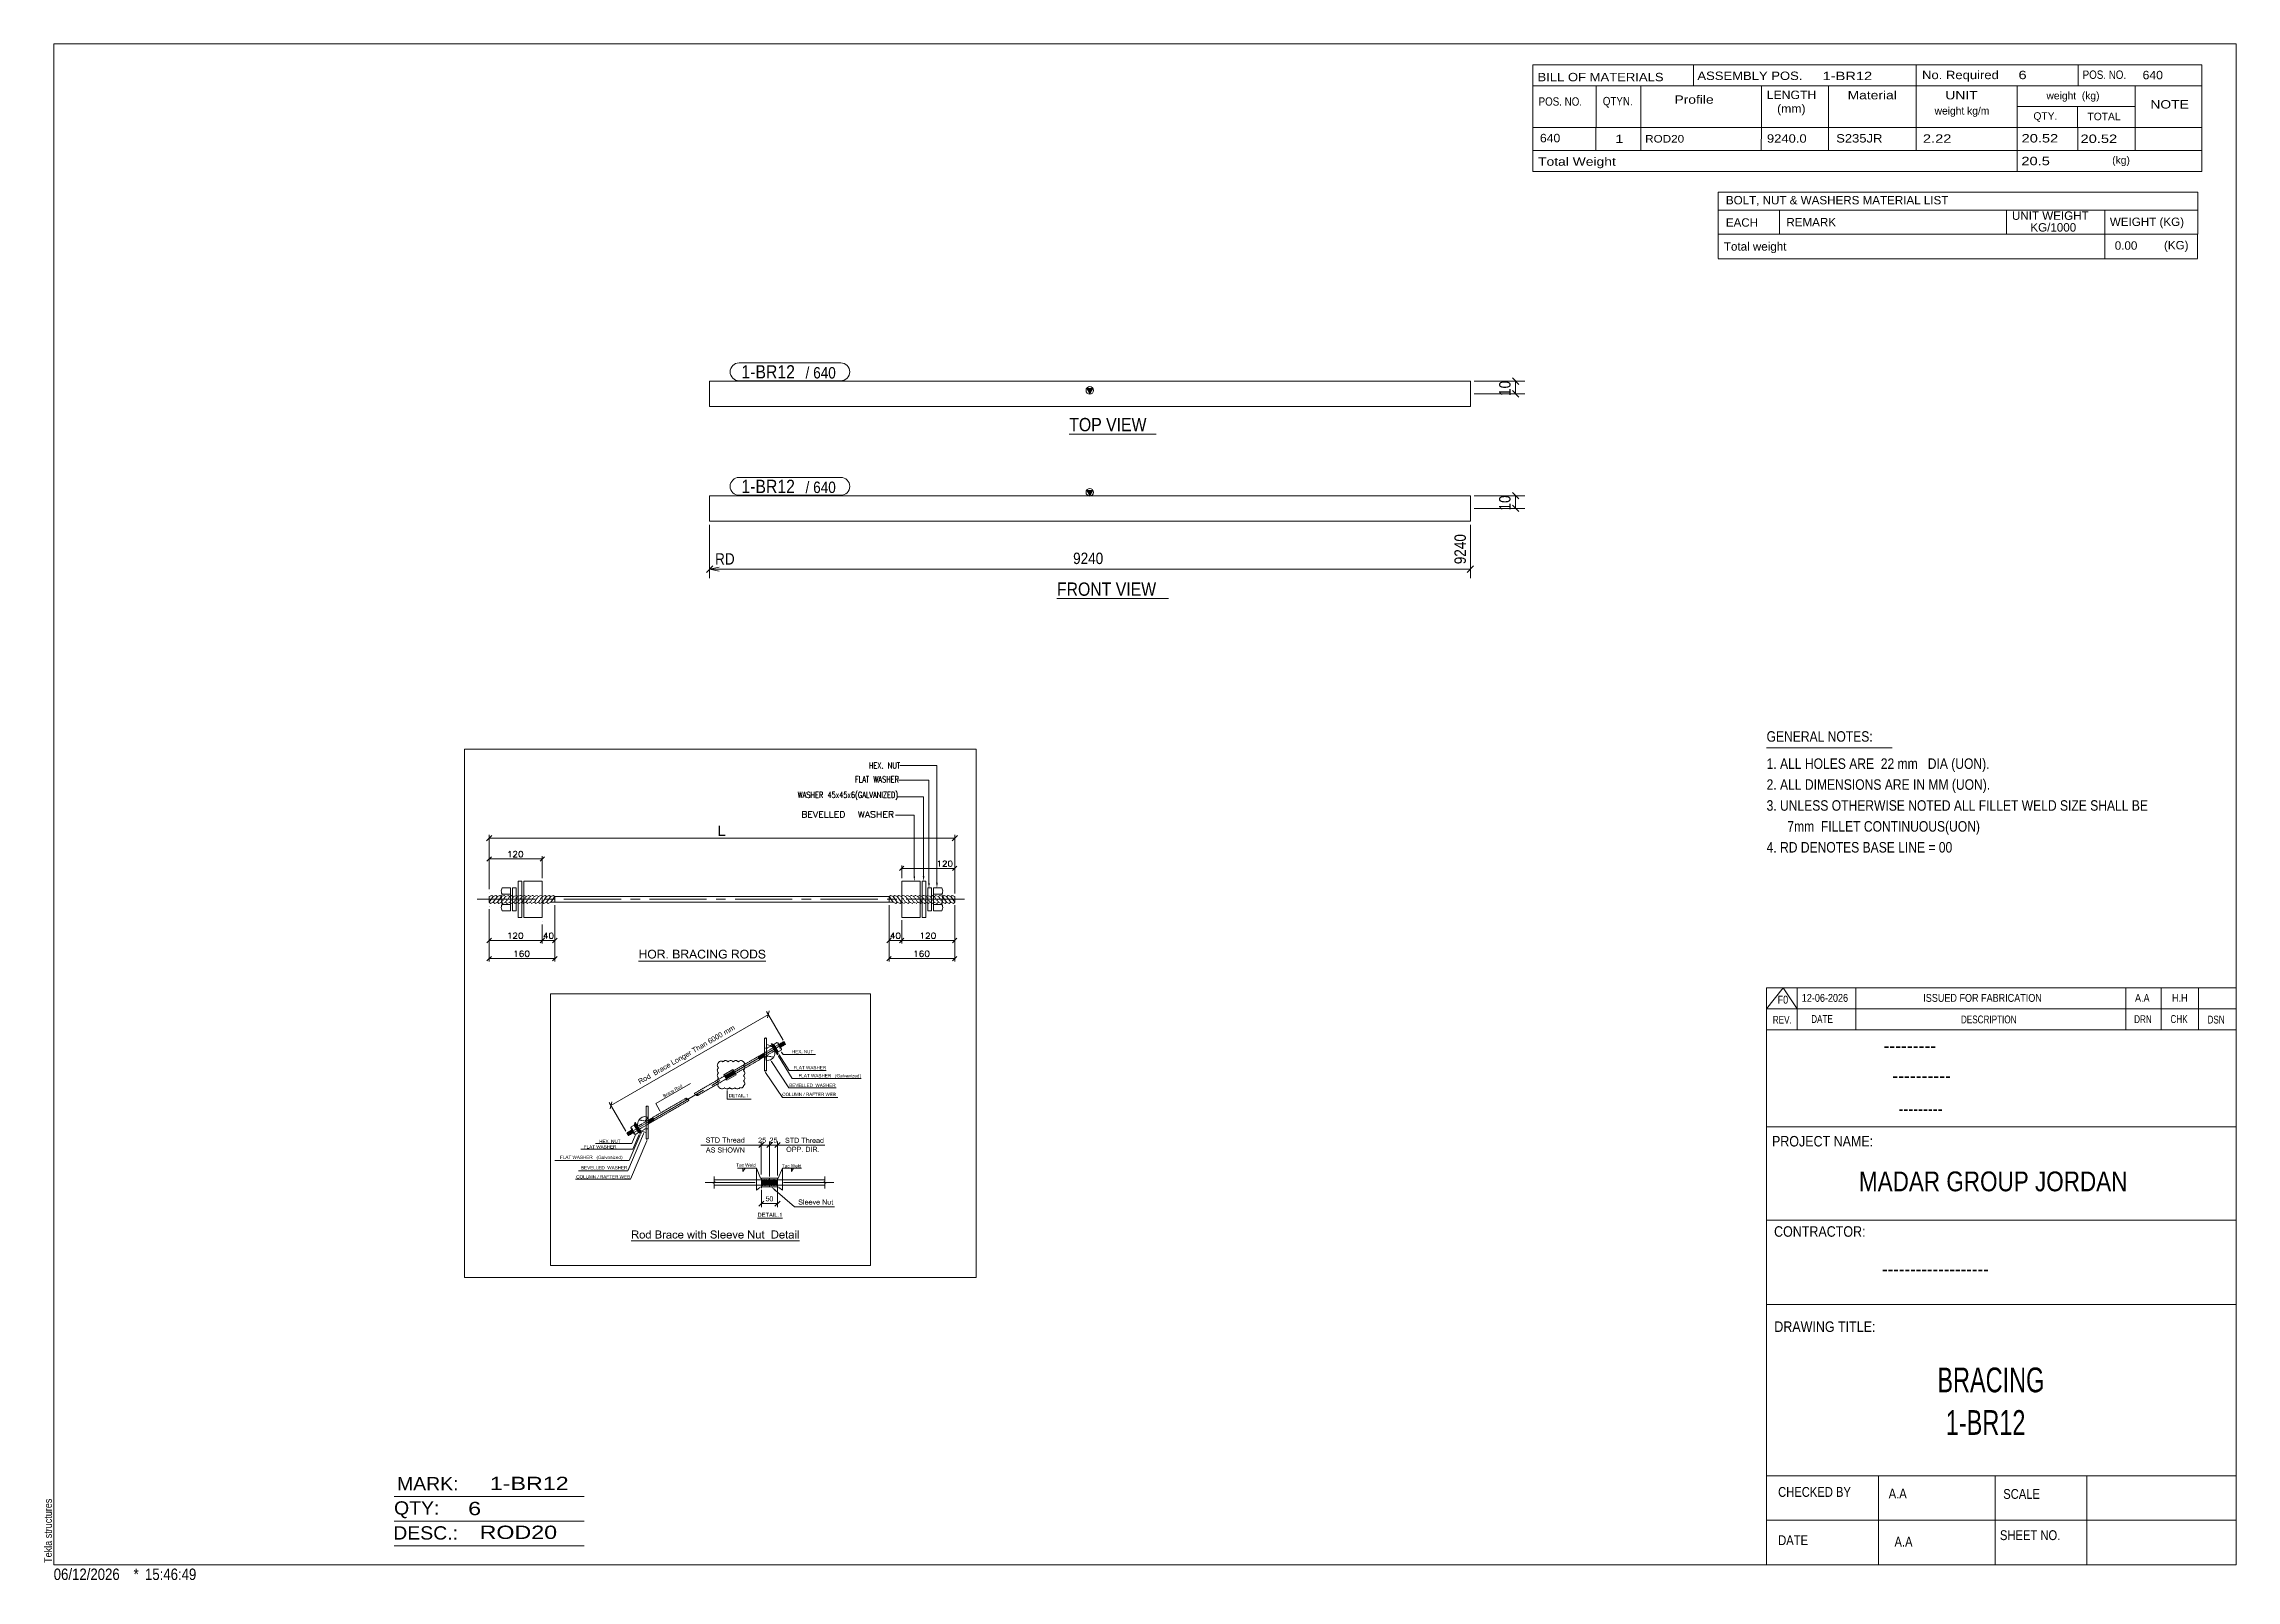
# Model space of a CAD drawing. Header units: millimetres. Extents: x 2 to 579, y 1 to 405.
import ezdxf

# ---------------------------------------------------------------- set-up
doc = ezdxf.new("R2010")
doc.units = ezdxf.units.MM
doc.linetypes.add('XKITLINE00', pattern=[0])
for name, color, linetype, lineweight in [('Dimensions', 7, 'Continuous', 0), ('DrawingSheet', 5, 'Continuous', 0), ('GraphicObject', 6, 'Continuous', 0), ('LinkedObject', 7, 'Continuous', 0), ('OtherObjectType', 7, 'Continuous', 0), ('Part', 2, 'Continuous', 0), ('PartMark', 7, 'Continuous', 0)]:
    doc.layers.add(name, color=color, linetype=linetype, lineweight=lineweight)
doc.styles.add('@ARIAL_UNICODE_MS_BOLD', font='ARIAL.TTF')
doc.styles.add('ARIAL', font='ARIAL.TTF')
doc.styles.add('ARIAL_NARROW', font='ARIALN.TTF')
doc.styles.add('COMIC_SANS_MS_BOLD', font='COMICBD.TTF')
doc.styles.add('SWIS721_EX_BT', font='ARIAL.TTF')
doc.styles.add('SWISSE', font='ARIAL.TTF')

# ---------------------------------------------------------------- blocks, each defined once
blk = doc.blocks.new('*A1')
at = {"layer": 'Part'}
blk.add_hatch(color=2, dxfattribs=at).paths.add_polyline_path([(276.7, 287.57), (278.3, 287.57), (277.5, 286.17)], flags=17)
at = {"layer": 'Part', "color": 2, "linetype": 'XKITLINE00', "lineweight": 0}
for p, q in [((177.5, 286.17), (277.5, 286.17)), ((177.5, 279.51), (177.5, 286.17)), ((277.5, 286.17), (276.7, 287.57)), ((276.7, 287.57), (278.3, 287.57)), ((278.3, 287.57), (277.5, 286.17)), ((277.6, 286.17), (377.6, 286.17)), ((377.6, 286.17), (377.6, 285.2)), ((377.6, 285.2), (377.6, 279.51)), ((277.5, 279.51), (177.5, 279.51)), ((377.6, 279.51), (277.6, 279.51))]:
    blk.add_line(p, q, dxfattribs=at)
blk.add_circle((277.5, 287.07), 1, dxfattribs=at)
blk = doc.blocks.new('*A2')
at = {"layer": 'Part'}
blk.add_hatch(color=2, dxfattribs=at).paths.add_polyline_path([(276.7, 314.36), (278.3, 314.36), (277.5, 312.96)], flags=17)
at = {"layer": 'Part', "color": 2, "linetype": 'XKITLINE00', "lineweight": 0}
for p, q in [((277.5, 316.29), (177.5, 316.29)), ((177.5, 316.29), (177.5, 309.62)), ((277.5, 312.96), (276.7, 314.36)), ((276.7, 314.36), (278.3, 314.36)), ((278.3, 314.36), (277.5, 312.96)), ((377.6, 316.29), (277.6, 316.29)), ((377.6, 309.62), (377.6, 316.29)), ((177.5, 309.62), (277.5, 309.62)), ((277.6, 309.62), (377.6, 309.62))]:
    blk.add_line(p, q, dxfattribs=at)
blk.add_circle((277.5, 313.86), 1, dxfattribs=at)
blk = doc.blocks.new('*A3')
at = {"layer": 'GraphicObject', "color": 3, "linetype": 'XKITLINE00', "lineweight": 0}
for p, q in [((247.57, 219.49), (113.01, 219.49)), ((113.01, 219.49), (113.01, 80.53)), ((247.57, 80.53), (247.57, 219.49)), ((113.01, 80.53), (247.57, 80.53))]:
    blk.add_line(p, q, dxfattribs=at)
blk = doc.blocks.new('*A4')
at = {"layer": 'LinkedObject'}
for color, points in [(7, [(180.27, 199.38), (179.91, 196.68), (179.91, 199.38)]), (7, [(180.27, 197), (179.91, 196.68), (180.27, 199.38)]), (7, [(179.91, 196.68), (180.27, 197), (181.6, 196.68)]), (7, [(181.6, 196.68), (180.27, 197), (181.6, 197)]), (1, [(231.56, 186.1), (231.34, 184.75), (231.11, 186.1)]), (1, [(234, 186.16), (233.78, 184.81), (233.55, 186.16)]), (1, [(235.42, 184.32), (235.19, 182.97), (234.97, 184.32)]), (1, [(237.51, 184.36), (237.29, 183.01), (237.06, 184.36)]), (7, [(159.36, 165.81), (159.06, 164.46), (159.06, 166.75)]), (7, [(159.36, 165.81), (159.06, 166.75), (159.36, 166.75)]), (7, [(159.36, 165.54), (159.06, 164.46), (159.36, 165.81)]), (7, [(159.06, 164.46), (159.36, 165.54), (159.36, 164.46)]), (7, [(159.36, 165.81), (160.55, 165.54), (159.36, 165.54)]), (7, [(160.55, 165.81), (160.55, 165.54), (159.36, 165.81)]), (7, [(160.85, 166.75), (160.55, 165.81), (160.55, 166.75)]), (7, [(160.55, 165.54), (160.55, 165.81), (160.85, 166.75)]), (7, [(160.55, 165.54), (160.85, 166.75), (160.85, 164.46)]), (7, [(160.55, 165.54), (160.85, 164.46), (160.55, 164.46)]), (7, [(161.56, 166.46), (161.26, 165.57), (161.41, 166.3)]), (7, [(161.68, 166.19), (161.26, 165.57), (161.56, 166.46)]), (7, [(161.41, 166.3), (161.26, 165.57), (161.26, 165.86)]), (7, [(161.57, 165.82), (161.26, 165.57), (161.68, 166.19)]), (7, [(161.26, 165.57), (161.57, 165.82), (161.57, 165.57)]), (7, [(161.26, 165.57), (161.57, 165.36), (161.26, 165.42)]), (7, [(161.57, 165.36), (161.26, 165.57), (161.57, 165.57)]), (7, [(161.26, 165.42), (161.57, 165.36), (161.32, 165.14)]), (7, [(161.32, 165.14), (161.57, 165.36), (161.39, 165)]), (7, [(161.39, 165), (161.57, 165.36), (161.68, 165.03)]), (7, [(161.68, 165.03), (161.65, 164.65), (161.39, 165)]), (7, [(161.39, 165), (161.65, 164.65), (161.45, 164.87)]), (7, [(162.11, 166.78), (161.56, 166.46), (161.72, 166.62)]), (7, [(162.35, 166.78), (161.56, 166.46), (162.11, 166.78)]), (7, [(162.19, 166.52), (161.56, 166.46), (162.35, 166.78)]), (7, [(161.92, 166.41), (161.56, 166.46), (162.19, 166.52)]), (7, [(161.56, 166.46), (161.92, 166.41), (161.8, 166.3)]), (7, [(161.68, 166.19), (161.56, 166.46), (161.8, 166.3)]), (7, [(161.79, 164.92), (161.65, 164.65), (161.68, 165.03)]), (7, [(161.65, 164.65), (161.79, 164.92), (161.77, 164.58)]), (7, [(161.77, 164.58), (161.79, 164.92), (161.9, 164.8)]), (7, [(161.9, 164.8), (162.35, 164.42), (161.77, 164.58)]), (7, [(161.77, 164.58), (162.35, 164.42), (161.9, 164.5)]), (7, [(162.18, 164.68), (162.35, 164.42), (161.9, 164.8)]), (7, [(161.9, 164.5), (162.35, 164.42), (162.19, 164.42)]), (7, [(162.35, 164.42), (162.18, 164.68), (162.35, 164.68)]), (7, [(162.19, 166.52), (162.35, 166.78), (162.35, 166.52)]), (7, [(162.35, 166.78), (162.47, 166.52), (162.35, 166.52)]), (7, [(162.8, 166.71), (162.35, 166.78), (162.51, 166.78)]), (7, [(162.92, 166.63), (162.35, 166.78), (162.8, 166.71)]), (7, [(162.67, 166.47), (162.35, 166.78), (162.92, 166.63)]), (7, [(162.47, 166.52), (162.35, 166.78), (162.67, 166.47)]), (7, [(162.35, 164.42), (162.52, 164.68), (162.5, 164.42)]), (7, [(162.52, 164.68), (162.35, 164.42), (162.35, 164.68)]), (7, [(162.5, 164.42), (162.52, 164.68), (162.78, 164.49)]), (7, [(162.91, 164.56), (162.52, 164.68), (162.8, 164.8)]), (7, [(162.78, 164.49), (162.52, 164.68), (162.91, 164.56)]), (7, [(162.67, 166.47), (162.92, 166.63), (162.76, 166.41)]), (7, [(162.92, 166.63), (162.85, 166.35), (162.76, 166.41)]), (7, [(162.91, 164.92), (163.03, 164.63), (162.8, 164.8)]), (7, [(162.8, 164.8), (163.03, 164.63), (162.91, 164.56)]), (7, [(162.85, 166.35), (162.92, 166.63), (162.99, 166.19)]), (7, [(163.3, 164.98), (162.91, 164.92), (163.02, 165.04)]), (7, [(163.23, 164.84), (162.91, 164.92), (163.3, 164.98)]), (7, [(163.03, 164.63), (162.91, 164.92), (163.23, 164.84)]), (7, [(163.24, 166.35), (162.92, 166.63), (163.05, 166.56)]), (7, [(163.31, 166.21), (162.92, 166.63), (163.24, 166.35)]), (7, [(162.99, 166.19), (162.92, 166.63), (163.31, 166.21)]), (7, [(162.99, 166.19), (163.31, 166.21), (163.04, 166.09)]), (7, [(163.02, 165.04), (163.44, 165.6), (163.3, 164.98)]), (7, [(163.13, 165.38), (163.44, 165.6), (163.02, 165.04)]), (7, [(163.31, 166.21), (163.09, 165.98), (163.04, 166.09)]), (7, [(163.09, 165.98), (163.31, 166.21), (163.13, 165.74)]), (7, [(163.13, 165.74), (163.31, 166.21), (163.44, 165.77)]), (7, [(163.13, 165.6), (163.44, 165.77), (163.44, 165.6)]), (7, [(163.13, 165.74), (163.44, 165.77), (163.13, 165.6)]), (7, [(163.44, 165.6), (163.13, 165.38), (163.13, 165.6)]), (7, [(163.3, 164.98), (163.44, 165.6), (163.37, 165.11)]), (7, [(163.44, 165.77), (163.31, 166.21), (163.38, 166.08)]), (7, [(163.37, 165.11), (163.44, 165.6), (163.44, 165.42)]), (7, [(164.14, 165.74), (163.84, 164.46), (163.84, 166.75)]), (7, [(163.84, 166.75), (164.14, 166.49), (164.14, 165.74)]), (7, [(164.86, 166.49), (163.84, 166.75), (164.85, 166.75)]), (7, [(164.14, 166.49), (163.84, 166.75), (164.86, 166.49)]), (7, [(164.14, 165.74), (164.14, 165.47), (163.84, 164.46)]), (7, [(163.84, 164.46), (164.14, 165.47), (164.14, 164.46)]), (7, [(164.49, 165.47), (164.14, 165.74), (164.79, 165.74)]), (7, [(164.14, 165.47), (164.14, 165.74), (164.49, 165.47)]), (7, [(164.49, 165.47), (164.79, 165.74), (164.55, 165.47)]), (7, [(164.55, 165.47), (164.79, 165.74), (164.63, 165.47)]), (7, [(164.63, 165.47), (164.79, 165.74), (164.66, 165.46)]), (7, [(164.66, 165.46), (164.79, 165.74), (164.69, 165.45)]), (7, [(164.69, 165.45), (164.79, 165.74), (164.76, 165.42)]), (7, [(164.76, 165.42), (164.79, 165.74), (164.89, 165.74)]), (7, [(164.76, 165.42), (164.89, 165.74), (164.8, 165.4)]), (7, [(164.89, 165.74), (165.02, 165.5), (164.8, 165.4)]), (7, [(164.8, 165.4), (165.02, 165.5), (164.83, 165.38)]), (7, [(165.02, 165.5), (164.91, 165.3), (164.83, 165.38)]), (7, [(164.85, 166.75), (164.99, 166.49), (164.86, 166.49)]), (7, [(165.24, 166.71), (164.85, 166.75), (165, 166.75)]), (7, [(165.32, 166.68), (164.85, 166.75), (165.24, 166.71)]), (7, [(165.18, 166.44), (164.85, 166.75), (165.32, 166.68)]), (7, [(164.99, 166.49), (164.85, 166.75), (165.18, 166.44)]), (7, [(165.06, 165.76), (165.02, 165.5), (164.89, 165.74)]), (7, [(165.08, 165.47), (164.91, 165.3), (165.02, 165.5)]), (7, [(164.91, 165.3), (165.08, 165.47), (164.95, 165.25)]), (7, [(164.95, 165.25), (165.08, 165.47), (164.99, 165.19)]), (7, [(164.99, 165.19), (165.08, 165.47), (165.2, 165.39)]), (7, [(165.2, 165.39), (165.1, 165.04), (164.99, 165.19)]), (7, [(165.02, 165.5), (165.06, 165.76), (165.19, 165.52)]), (7, [(165.11, 165.78), (165.51, 165.71), (165.06, 165.76)]), (7, [(165.43, 165.63), (165.06, 165.76), (165.51, 165.71)]), (7, [(165.19, 165.52), (165.06, 165.76), (165.43, 165.63)]), (7, [(165.2, 165.39), (165.08, 165.47), (165.17, 165.41)]), (7, [(165.27, 165.32), (165.1, 165.04), (165.2, 165.39)]), (7, [(165.39, 165.17), (165.1, 165.04), (165.27, 165.32)]), (7, [(165.1, 165.04), (165.39, 165.17), (165.17, 164.93)]), (7, [(165.17, 165.8), (165.51, 165.71), (165.11, 165.78)]), (7, [(165.51, 165.71), (165.17, 165.8), (165.26, 165.87)]), (7, [(165.17, 164.93), (165.39, 165.17), (165.45, 165.08)]), (7, [(165.17, 164.93), (165.45, 165.08), (165.47, 164.46)]), (7, [(165.32, 166.68), (165.24, 166.39), (165.18, 166.44)]), (7, [(165.39, 166.65), (165.24, 166.39), (165.32, 166.68)]), (7, [(165.24, 166.39), (165.39, 166.65), (165.29, 166.34)]), (7, [(165.29, 165.92), (165.51, 165.71), (165.26, 165.87)]), (7, [(165.29, 166.34), (165.39, 166.65), (165.57, 166.47)]), (7, [(165.57, 166.47), (165.35, 166.2), (165.29, 166.34)]), (7, [(165.32, 165.96), (165.51, 165.71), (165.29, 165.92)]), (7, [(165.32, 165.96), (165.66, 166.12), (165.51, 165.71)]), (7, [(165.35, 166.07), (165.66, 166.12), (165.32, 165.96)]), (7, [(165.62, 166.39), (165.35, 166.2), (165.57, 166.47)]), (7, [(165.66, 166.22), (165.35, 166.2), (165.62, 166.39)]), (7, [(165.66, 166.12), (165.35, 166.2), (165.66, 166.22)]), (7, [(165.35, 166.2), (165.66, 166.12), (165.35, 166.12)]), (7, [(165.66, 166.12), (165.35, 166.07), (165.35, 166.12)]), (7, [(165.57, 166.47), (165.39, 166.65), (165.52, 166.54)]), (7, [(165.47, 164.46), (165.45, 165.08), (165.85, 164.46)]), (7, [(165.51, 165.71), (165.66, 166.12), (165.59, 165.79)]), (7, [(165.59, 165.79), (165.66, 166.12), (165.66, 166)]), (7, [(166.5, 164.78), (166.18, 164.46), (166.18, 164.78)]), (7, [(166.5, 164.46), (166.18, 164.46), (166.5, 164.78)]), (7, [(167.9, 166.75), (168.2, 165.51), (167.9, 164.46)]), (7, [(168.2, 165.78), (168.2, 165.51), (167.9, 166.75)]), (7, [(167.9, 166.75), (168.2, 166.48), (168.2, 165.78)]), (7, [(168.66, 166.48), (167.9, 166.75), (168.76, 166.75)]), (7, [(168.2, 166.48), (167.9, 166.75), (168.66, 166.48)]), (7, [(167.9, 164.46), (168.2, 165.51), (168.2, 164.73)]), (7, [(168.2, 164.73), (168.77, 164.46), (167.9, 164.46)]), (7, [(168.73, 165.51), (168.2, 165.78), (168.7, 165.78)]), (7, [(168.2, 165.51), (168.2, 165.78), (168.73, 165.51)]), (7, [(168.77, 164.73), (168.77, 164.46), (168.2, 164.73)]), (7, [(168.66, 166.48), (168.76, 166.75), (168.78, 166.48)]), (7, [(168.84, 165.51), (168.7, 165.78), (168.8, 165.78)]), (7, [(168.73, 165.51), (168.7, 165.78), (168.84, 165.51)]), (7, [(168.76, 166.75), (168.96, 166.46), (168.78, 166.48)]), (7, [(168.89, 166.75), (168.96, 166.46), (168.76, 166.75)]), (7, [(168.77, 164.73), (168.88, 164.46), (168.77, 164.46)]), (7, [(168.85, 164.73), (168.88, 164.46), (168.77, 164.73)]), (7, [(168.94, 165.8), (169.2, 165.68), (168.8, 165.78)]), (7, [(168.8, 165.78), (169.2, 165.68), (168.84, 165.51)]), (7, [(168.84, 165.51), (169.2, 165.68), (169.01, 165.5)]), (7, [(168.85, 164.73), (169.07, 164.48), (168.88, 164.46)]), (7, [(168.95, 164.73), (169.07, 164.48), (168.85, 164.73)]), (7, [(169.1, 166.71), (168.96, 166.46), (168.89, 166.75)]), (7, [(168.99, 165.81), (169.28, 165.71), (168.94, 165.8)]), (7, [(169.2, 165.68), (168.94, 165.8), (169.28, 165.71)]), (7, [(168.98, 164.74), (169.07, 164.48), (168.95, 164.73)]), (7, [(168.96, 166.46), (169.1, 166.71), (169.01, 166.44)]), (7, [(169.14, 164.5), (168.98, 164.74), (169.03, 164.75)]), (7, [(169.07, 164.48), (168.98, 164.74), (169.14, 164.5)]), (7, [(169.05, 165.83), (169.28, 165.71), (168.99, 165.81)]), (7, [(169.01, 166.44), (169.1, 166.71), (169.06, 166.43)]), (7, [(169.2, 165.68), (169.07, 165.48), (169.01, 165.5)]), (7, [(169.12, 164.78), (169.39, 164.61), (169.03, 164.75)]), (7, [(169.03, 164.75), (169.39, 164.61), (169.14, 164.5)]), (7, [(169.13, 165.89), (169.28, 165.71), (169.05, 165.83)]), (7, [(169.06, 166.43), (169.1, 166.71), (169.18, 166.68)]), (7, [(169.18, 166.68), (169.14, 166.37), (169.06, 166.43)]), (7, [(169.07, 165.48), (169.2, 165.68), (169.13, 165.46)]), (7, [(169.16, 164.8), (169.39, 164.61), (169.12, 164.78)]), (7, [(169.44, 165.88), (169.13, 165.89), (169.19, 165.96)]), (7, [(169.4, 165.82), (169.13, 165.89), (169.44, 165.88)]), (7, [(169.28, 165.71), (169.13, 165.89), (169.4, 165.82)]), (7, [(169.13, 165.46), (169.2, 165.68), (169.22, 165.39)]), (7, [(169.26, 166.64), (169.14, 166.37), (169.18, 166.68)]), (7, [(169.38, 166.53), (169.14, 166.37), (169.26, 166.64)]), (7, [(169.43, 166.46), (169.14, 166.37), (169.38, 166.53)]), (7, [(169.14, 166.37), (169.43, 166.46), (169.17, 166.33)]), (7, [(169.14, 164.5), (169.39, 164.61), (169.22, 164.52)]), (7, [(169.39, 164.61), (169.16, 164.8), (169.19, 164.82)]), (7, [(169.43, 166.46), (169.19, 166.28), (169.17, 166.33)]), (7, [(169.19, 166.28), (169.43, 166.46), (169.22, 166.18)]), (7, [(169.19, 165.96), (169.52, 166.16), (169.44, 165.88)]), (7, [(169.22, 166.06), (169.52, 166.16), (169.19, 165.96)]), (7, [(169.25, 164.89), (169.56, 164.82), (169.19, 164.82)]), (7, [(169.19, 164.82), (169.56, 164.82), (169.39, 164.61)]), (7, [(169.46, 165.54), (169.2, 165.68), (169.3, 165.64)]), (7, [(169.22, 165.39), (169.2, 165.68), (169.46, 165.54)]), (7, [(169.22, 166.18), (169.43, 166.46), (169.52, 166.16)]), (7, [(169.52, 166.16), (169.22, 166.12), (169.22, 166.18)]), (7, [(169.22, 166.12), (169.52, 166.16), (169.22, 166.06)]), (7, [(169.22, 165.39), (169.46, 165.54), (169.25, 165.34)]), (7, [(169.22, 164.52), (169.39, 164.61), (169.34, 164.57)]), (7, [(169.25, 165.34), (169.46, 165.54), (169.28, 165.3)]), (7, [(169.27, 164.93), (169.56, 164.82), (169.25, 164.89)]), (7, [(169.56, 164.82), (169.27, 164.93), (169.29, 164.97)]), (7, [(169.28, 165.3), (169.46, 165.54), (169.52, 165.47)]), (7, [(169.52, 165.47), (169.32, 165.19), (169.28, 165.3)]), (7, [(169.29, 164.97), (169.63, 165.12), (169.56, 164.82)]), (7, [(169.32, 165.07), (169.63, 165.12), (169.29, 164.97)]), (7, [(169.57, 165.39), (169.32, 165.19), (169.52, 165.47)]), (7, [(169.63, 165.22), (169.32, 165.19), (169.57, 165.39)]), (7, [(169.63, 165.12), (169.32, 165.19), (169.63, 165.22)]), (7, [(169.32, 165.19), (169.63, 165.12), (169.32, 165.12)]), (7, [(169.63, 165.12), (169.32, 165.07), (169.32, 165.12)]), (7, [(169.39, 164.61), (169.56, 164.82), (169.44, 164.65)]), (7, [(169.52, 166.24), (169.43, 166.46), (169.47, 166.39)]), (7, [(169.52, 166.16), (169.43, 166.46), (169.52, 166.24)]), (7, [(169.44, 165.88), (169.52, 166.16), (169.48, 165.95)]), (7, [(169.44, 164.65), (169.56, 164.82), (169.53, 164.75)]), (7, [(169.48, 165.95), (169.52, 166.16), (169.52, 166.09)]), (7, [(169.56, 164.82), (169.63, 165.12), (169.59, 164.89)]), (7, [(169.59, 164.89), (169.63, 165.12), (169.63, 165.04)]), (7, [(170.35, 165.74), (170.05, 164.46), (170.05, 166.75)]), (7, [(170.05, 166.75), (170.35, 166.49), (170.35, 165.74)]), (7, [(171.07, 166.49), (170.05, 166.75), (171.06, 166.75)]), (7, [(170.35, 166.49), (170.05, 166.75), (171.07, 166.49)]), (7, [(170.35, 165.74), (170.35, 165.47), (170.05, 164.46)]), (7, [(170.05, 164.46), (170.35, 165.47), (170.35, 164.46)]), (7, [(170.7, 165.47), (170.35, 165.74), (171, 165.74)]), (7, [(170.35, 165.47), (170.35, 165.74), (170.7, 165.47)]), (7, [(170.7, 165.47), (171, 165.74), (170.76, 165.47)]), (7, [(170.76, 165.47), (171, 165.74), (170.84, 165.47)]), (7, [(170.84, 165.47), (171, 165.74), (170.87, 165.46)]), (7, [(170.87, 165.46), (171, 165.74), (170.9, 165.45)]), (7, [(170.9, 165.45), (171, 165.74), (170.97, 165.42)]), (7, [(170.97, 165.42), (171, 165.74), (171.1, 165.74)]), (7, [(170.97, 165.42), (171.1, 165.74), (171.01, 165.4)]), (7, [(171.1, 165.74), (171.23, 165.5), (171.01, 165.4)]), (7, [(171.01, 165.4), (171.23, 165.5), (171.04, 165.38)]), (7, [(171.23, 165.5), (171.12, 165.3), (171.04, 165.38)]), (7, [(171.06, 166.75), (171.2, 166.49), (171.07, 166.49)]), (7, [(171.45, 166.71), (171.06, 166.75), (171.21, 166.75)]), (7, [(171.52, 166.68), (171.06, 166.75), (171.45, 166.71)]), (7, [(171.39, 166.44), (171.06, 166.75), (171.52, 166.68)]), (7, [(171.2, 166.49), (171.06, 166.75), (171.39, 166.44)]), (7, [(171.27, 165.76), (171.23, 165.5), (171.1, 165.74)]), (7, [(171.29, 165.47), (171.12, 165.3), (171.23, 165.5)]), (7, [(171.12, 165.3), (171.29, 165.47), (171.16, 165.25)]), (7, [(171.16, 165.25), (171.29, 165.47), (171.2, 165.19)]), (7, [(171.2, 165.19), (171.29, 165.47), (171.41, 165.39)]), (7, [(171.41, 165.39), (171.31, 165.04), (171.2, 165.19)]), (7, [(171.23, 165.5), (171.27, 165.76), (171.39, 165.52)]), (7, [(171.32, 165.78), (171.72, 165.71), (171.27, 165.76)]), (7, [(171.64, 165.63), (171.27, 165.76), (171.72, 165.71)]), (7, [(171.39, 165.52), (171.27, 165.76), (171.64, 165.63)]), (7, [(171.41, 165.39), (171.29, 165.47), (171.38, 165.41)]), (7, [(171.48, 165.32), (171.31, 165.04), (171.41, 165.39)]), (7, [(171.6, 165.17), (171.31, 165.04), (171.48, 165.32)]), (7, [(171.31, 165.04), (171.6, 165.17), (171.38, 164.93)]), (7, [(171.38, 165.8), (171.72, 165.71), (171.32, 165.78)]), (7, [(171.72, 165.71), (171.38, 165.8), (171.47, 165.87)]), (7, [(171.38, 164.93), (171.6, 165.17), (171.66, 165.08)]), (7, [(171.38, 164.93), (171.66, 165.08), (171.68, 164.46)]), (7, [(171.52, 166.68), (171.44, 166.39), (171.39, 166.44)]), (7, [(171.6, 166.65), (171.44, 166.39), (171.52, 166.68)]), (7, [(171.44, 166.39), (171.6, 166.65), (171.5, 166.34)]), (7, [(171.5, 165.92), (171.72, 165.71), (171.47, 165.87)]), (7, [(171.5, 166.34), (171.6, 166.65), (171.78, 166.47)]), (7, [(171.78, 166.47), (171.56, 166.2), (171.5, 166.34)]), (7, [(171.53, 165.96), (171.72, 165.71), (171.5, 165.92)]), (7, [(171.53, 165.96), (171.87, 166.12), (171.72, 165.71)]), (7, [(171.56, 166.07), (171.87, 166.12), (171.53, 165.96)]), (7, [(171.83, 166.39), (171.56, 166.2), (171.78, 166.47)]), (7, [(171.87, 166.22), (171.56, 166.2), (171.83, 166.39)]), (7, [(171.87, 166.12), (171.56, 166.2), (171.87, 166.22)]), (7, [(171.56, 166.2), (171.87, 166.12), (171.56, 166.12)]), (7, [(171.87, 166.12), (171.56, 166.07), (171.56, 166.12)]), (7, [(171.78, 166.47), (171.6, 166.65), (171.73, 166.54)]), (7, [(171.68, 164.46), (171.66, 165.08), (172.06, 164.46)]), (7, [(171.72, 165.71), (171.87, 166.12), (171.79, 165.79)]), (7, [(171.79, 165.79), (171.87, 166.12), (171.87, 166)]), (7, [(172.98, 166.75), (173.01, 166.07), (172.1, 164.46)]), (7, [(172.1, 164.46), (173.01, 166.07), (172.75, 165.4)]), (7, [(172.67, 165.15), (172.1, 164.46), (172.75, 165.4)]), (7, [(172.1, 164.46), (172.67, 165.15), (172.42, 164.46)]), (7, [(172.75, 165.4), (173.63, 165.15), (172.67, 165.15)]), (7, [(173.53, 165.4), (173.63, 165.15), (172.75, 165.4)]), (7, [(173.01, 166.07), (172.98, 166.75), (173.05, 166.18)]), (7, [(173.05, 166.18), (172.98, 166.75), (173.11, 166.39)]), (7, [(173.11, 166.39), (172.98, 166.75), (173.13, 166.51)]), (7, [(173.3, 166.75), (173.13, 166.51), (172.98, 166.75)]), (7, [(173.13, 166.51), (173.3, 166.75), (173.16, 166.41)]), (7, [(173.16, 166.41), (173.3, 166.75), (173.24, 166.17)]), (7, [(173.24, 166.17), (173.3, 166.75), (173.29, 166.03)]), (7, [(173.29, 166.03), (173.3, 166.75), (173.53, 165.4)]), (7, [(173.53, 165.4), (173.3, 166.75), (173.63, 165.15)]), (7, [(173.63, 165.15), (173.3, 166.75), (174.23, 164.46)]), (7, [(173.63, 165.15), (174.23, 164.46), (173.89, 164.46)]), (7, [(174.74, 165.95), (174.39, 165.8), (174.46, 166.11)]), (7, [(174.7, 165.73), (174.39, 165.8), (174.74, 165.95)]), (7, [(174.39, 165.8), (174.7, 165.73), (174.39, 165.62)]), (7, [(174.39, 165.62), (174.7, 165.73), (174.7, 165.62)]), (7, [(174.7, 165.62), (174.39, 165.46), (174.39, 165.62)]), (7, [(174.7, 165.47), (174.39, 165.46), (174.7, 165.62)]), (7, [(174.7, 165.47), (174.51, 165.01), (174.39, 165.46)]), (7, [(174.39, 165.46), (174.51, 165.01), (174.45, 165.15)]), (7, [(174.77, 166.06), (174.46, 166.11), (174.53, 166.24)]), (7, [(174.74, 165.95), (174.46, 166.11), (174.77, 166.06)]), (7, [(174.74, 165.22), (174.51, 165.01), (174.7, 165.47)]), (7, [(174.51, 165.01), (174.74, 165.22), (174.79, 165.11)]), (7, [(174.83, 165), (174.51, 165.01), (174.79, 165.11)]), (7, [(174.51, 165.01), (174.86, 164.57), (174.57, 164.86)]), (7, [(174.83, 165), (174.86, 164.57), (174.51, 165.01)]), (7, [(174.6, 166.38), (174.93, 166.34), (174.53, 166.24)]), (7, [(174.53, 166.24), (174.93, 166.34), (174.81, 166.17)]), (7, [(174.77, 166.06), (174.53, 166.24), (174.81, 166.17)]), (7, [(174.57, 164.86), (174.86, 164.57), (174.75, 164.65)]), (7, [(174.79, 166.58), (174.93, 166.34), (174.6, 166.38)]), (7, [(174.92, 166.65), (174.93, 166.34), (174.79, 166.58)]), (7, [(174.96, 164.84), (174.86, 164.57), (174.83, 165)]), (7, [(174.86, 164.57), (174.96, 164.84), (175.05, 164.79)]), (7, [(175.14, 164.73), (174.86, 164.57), (175.05, 164.79)]), (7, [(175.14, 164.73), (175.46, 164.42), (174.86, 164.57)]), (7, [(174.86, 164.57), (175.46, 164.42), (174.98, 164.49)]), (7, [(175.04, 166.72), (175.33, 166.53), (174.92, 166.65)]), (7, [(174.92, 166.65), (175.33, 166.53), (175.11, 166.46)]), (7, [(174.93, 166.34), (174.92, 166.65), (175.02, 166.4)]), (7, [(175.02, 166.4), (174.92, 166.65), (175.11, 166.46)]), (7, [(174.98, 164.49), (175.46, 164.42), (175.28, 164.42)]), (7, [(175.32, 166.78), (175.33, 166.53), (175.04, 166.72)]), (7, [(175.34, 164.68), (175.46, 164.42), (175.14, 164.73)]), (7, [(175.47, 166.78), (175.33, 166.53), (175.32, 166.78)]), (7, [(175.33, 166.53), (175.47, 166.78), (175.46, 166.53)]), (7, [(175.46, 164.42), (175.34, 164.68), (175.44, 164.68)]), (7, [(175.57, 164.68), (175.46, 164.42), (175.44, 164.68)]), (7, [(175.47, 166.78), (175.58, 166.53), (175.46, 166.53)]), (7, [(175.57, 164.68), (176.07, 164.62), (175.46, 164.42)]), (7, [(175.46, 164.42), (176.07, 164.62), (175.64, 164.42)]), (7, [(175.93, 166.7), (175.47, 166.78), (175.64, 166.78)]), (7, [(176.05, 166.61), (175.47, 166.78), (175.93, 166.7)]), (7, [(175.77, 166.47), (175.47, 166.78), (176.05, 166.61)]), (7, [(175.58, 166.53), (175.47, 166.78), (175.77, 166.47)]), (7, [(175.78, 164.75), (176.07, 164.62), (175.57, 164.68)]), (7, [(175.64, 164.42), (176.07, 164.62), (175.95, 164.52)]), (7, [(175.77, 166.47), (176.05, 166.61), (175.84, 166.41)]), (7, [(176.07, 164.62), (175.78, 164.75), (175.87, 164.82)]), (7, [(176.05, 166.61), (175.92, 166.35), (175.84, 166.41)]), (7, [(175.96, 164.9), (176.07, 164.62), (175.87, 164.82)]), (7, [(175.92, 166.35), (176.05, 166.61), (176.03, 166.17)]), (7, [(175.96, 164.9), (176.41, 165.18), (176.07, 164.62)]), (7, [(176.08, 165.12), (176.41, 165.18), (175.96, 164.9)]), (7, [(176.03, 166.17), (176.05, 166.61), (176.37, 166.12)]), (7, [(176.03, 166.17), (176.37, 166.12), (176.07, 166.05)]), (7, [(176.33, 166.28), (176.05, 166.61), (176.16, 166.52)]), (7, [(176.37, 166.12), (176.05, 166.61), (176.33, 166.28)]), (7, [(176.07, 164.62), (176.41, 165.18), (176.19, 164.71)]), (7, [(176.41, 165.18), (176.08, 165.12), (176.11, 165.26)]), (7, [(176.19, 164.71), (176.41, 165.18), (176.36, 165)]), (7, [(177.14, 166.75), (176.83, 164.46), (176.83, 166.75)]), (7, [(177.14, 164.46), (176.83, 164.46), (177.14, 166.75)]), (7, [(177.67, 166.75), (177.96, 166.25), (177.67, 164.46)]), (7, [(177.96, 166.25), (177.67, 166.75), (177.98, 166.75)]), (7, [(177.67, 164.46), (177.96, 166.25), (177.96, 164.46)]), (7, [(177.96, 166.25), (177.98, 166.75), (179.16, 164.46)]), (7, [(179.16, 164.46), (177.98, 166.75), (179.18, 164.95)]), (7, [(179.18, 164.95), (179.47, 164.46), (179.16, 164.46)]), (7, [(179.47, 166.75), (179.18, 164.95), (179.18, 166.75)]), (7, [(179.47, 164.46), (179.18, 164.95), (179.47, 166.75)]), (7, [(180.04, 166.21), (179.9, 165.76), (179.97, 166.07)]), (7, [(180.25, 165.96), (179.9, 165.76), (180.04, 166.21)]), (7, [(180.21, 165.73), (179.9, 165.76), (180.25, 165.96)]), (7, [(179.9, 165.76), (180.21, 165.73), (179.9, 165.59)]), (7, [(179.9, 165.59), (180.21, 165.73), (180.21, 165.61)]), (7, [(180.21, 165.46), (179.9, 165.59), (180.21, 165.61)]), (7, [(179.9, 165.59), (180.04, 164.98), (179.9, 165.42)]), (7, [(180.21, 165.46), (180.04, 164.98), (179.9, 165.59)]), (7, [(179.9, 165.42), (180.04, 164.98), (179.97, 165.12)]), (7, [(180.44, 166.64), (180.04, 166.21), (180.31, 166.57)]), (7, [(180.61, 166.43), (180.04, 166.21), (180.44, 166.64)]), (7, [(180.31, 166.57), (180.04, 166.21), (180.11, 166.36)]), (7, [(180.49, 166.35), (180.04, 166.21), (180.61, 166.43)]), (7, [(180.44, 166.3), (180.04, 166.21), (180.49, 166.35)]), (7, [(180.39, 166.24), (180.04, 166.21), (180.44, 166.3)]), (7, [(180.32, 166.13), (180.04, 166.21), (180.39, 166.24)]), (7, [(180.04, 166.21), (180.32, 166.13), (180.3, 166.07)]), (7, [(180.25, 165.96), (180.04, 166.21), (180.3, 166.07)]), (7, [(180.26, 165.2), (180.04, 164.98), (180.21, 165.46)]), (7, [(180.04, 164.98), (180.26, 165.2), (180.31, 165.1)]), (7, [(180.37, 164.99), (180.04, 164.98), (180.31, 165.1)]), (7, [(180.37, 164.99), (180.45, 164.56), (180.04, 164.98)]), (7, [(180.04, 164.98), (180.45, 164.56), (180.11, 164.84)]), (7, [(180.11, 164.84), (180.45, 164.56), (180.32, 164.64)]), (7, [(180.52, 164.84), (180.45, 164.56), (180.37, 164.99)]), (7, [(180.87, 166.78), (180.44, 166.64), (180.57, 166.71)]), (7, [(180.94, 166.53), (180.44, 166.64), (180.87, 166.78)]), (7, [(180.44, 166.64), (180.69, 166.46), (180.61, 166.43)]), (7, [(180.69, 166.46), (180.44, 166.64), (180.76, 166.49)]), (7, [(180.76, 166.49), (180.44, 166.64), (180.94, 166.53)]), (7, [(180.45, 164.56), (180.52, 164.84), (180.62, 164.79)]), (7, [(180.72, 164.74), (180.45, 164.56), (180.62, 164.79)]), (7, [(180.72, 164.74), (181.07, 164.42), (180.45, 164.56)]), (7, [(180.45, 164.56), (181.07, 164.42), (180.59, 164.49)]), (7, [(180.59, 164.49), (181.07, 164.42), (180.9, 164.42)]), (7, [(180.94, 164.69), (181.07, 164.42), (180.72, 164.74)]), (7, [(181.04, 166.53), (180.87, 166.78), (181.04, 166.78)]), (7, [(180.94, 166.53), (180.87, 166.78), (181.04, 166.53)]), (7, [(181.07, 164.42), (180.94, 164.69), (181.05, 164.69)]), (7, [(181.04, 166.78), (181.13, 166.53), (181.04, 166.53)]), (7, [(181.17, 166.78), (181.13, 166.53), (181.04, 166.78)]), (7, [(181.04, 165.62), (181.72, 165.35), (181.04, 165.35)]), (7, [(182.01, 165.62), (181.72, 165.35), (181.04, 165.62)]), (7, [(181.05, 164.69), (181.19, 164.42), (181.07, 164.42)]), (7, [(181.15, 164.69), (181.19, 164.42), (181.05, 164.69)]), (7, [(181.13, 166.53), (181.17, 166.78), (181.29, 166.5)]), (7, [(181.34, 164.73), (181.43, 164.46), (181.15, 164.69)]), (7, [(181.15, 164.69), (181.43, 164.46), (181.19, 164.42)]), (7, [(181.49, 166.7), (181.17, 166.78), (181.39, 166.74)]), (7, [(181.29, 166.5), (181.17, 166.78), (181.49, 166.7)]), (7, [(181.29, 166.5), (181.49, 166.7), (181.36, 166.47)]), (7, [(181.55, 164.51), (181.34, 164.73), (181.43, 164.77)]), (7, [(181.43, 164.46), (181.34, 164.73), (181.55, 164.51)]), (7, [(181.49, 166.7), (181.43, 166.44), (181.36, 166.47)]), (7, [(181.43, 166.44), (181.49, 166.7), (181.54, 166.36)]), (7, [(181.53, 164.81), (181.67, 164.55), (181.43, 164.77)]), (7, [(181.43, 164.77), (181.67, 164.55), (181.55, 164.51)]), (7, [(181.75, 166.55), (181.49, 166.7), (181.59, 166.66)]), (7, [(181.81, 166.48), (181.49, 166.7), (181.75, 166.55)]), (7, [(181.54, 166.36), (181.49, 166.7), (181.81, 166.48)]), (7, [(181.67, 164.89), (182.01, 164.78), (181.53, 164.81)]), (7, [(181.53, 164.81), (182.01, 164.78), (181.67, 164.55)]), (7, [(181.54, 166.36), (181.81, 166.48), (181.58, 166.31)]), (7, [(181.81, 166.48), (181.62, 166.26), (181.58, 166.31)]), (7, [(181.62, 166.26), (181.81, 166.48), (181.68, 166.12)]), (7, [(181.72, 164.93), (182.01, 164.78), (181.67, 164.89)]), (7, [(181.67, 164.55), (182.01, 164.78), (181.9, 164.69)]), (7, [(181.68, 166.12), (181.81, 166.48), (181.95, 166.22)]), (7, [(181.68, 166.12), (181.95, 166.22), (181.71, 166.03)]), (7, [(181.71, 166.03), (181.95, 166.22), (181.98, 166.11)]), (7, [(181.72, 164.93), (182.01, 165.62), (182.01, 164.78)]), (7, [(181.72, 165.35), (182.01, 165.62), (181.72, 164.93)]), (7, [(181.95, 166.22), (181.81, 166.48), (181.86, 166.41)]), (7, [(183.65, 165.74), (183.35, 164.46), (183.35, 166.75)]), (7, [(183.35, 166.75), (183.65, 166.49), (183.65, 165.74)]), (7, [(184.38, 166.49), (183.35, 166.75), (184.36, 166.75)]), (7, [(183.65, 166.49), (183.35, 166.75), (184.38, 166.49)]), (7, [(183.65, 165.74), (183.65, 165.47), (183.35, 164.46)]), (7, [(183.35, 164.46), (183.65, 165.47), (183.65, 164.46)]), (7, [(184, 165.47), (183.65, 165.74), (184.3, 165.74)]), (7, [(183.65, 165.47), (183.65, 165.74), (184, 165.47)]), (7, [(184, 165.47), (184.3, 165.74), (184.06, 165.47)]), (7, [(184.06, 165.47), (184.3, 165.74), (184.15, 165.47)]), (7, [(184.15, 165.47), (184.3, 165.74), (184.17, 165.46)]), (7, [(184.17, 165.46), (184.3, 165.74), (184.21, 165.45)]), (7, [(184.21, 165.45), (184.3, 165.74), (184.28, 165.42)]), (7, [(184.28, 165.42), (184.3, 165.74), (184.41, 165.74)]), (7, [(184.28, 165.42), (184.41, 165.74), (184.31, 165.4)]), (7, [(184.41, 165.74), (184.53, 165.5), (184.31, 165.4)]), (7, [(184.31, 165.4), (184.53, 165.5), (184.34, 165.38)]), (7, [(184.53, 165.5), (184.42, 165.3), (184.34, 165.38)]), (7, [(184.36, 166.75), (184.5, 166.49), (184.38, 166.49)]), (7, [(184.75, 166.71), (184.36, 166.75), (184.52, 166.75)]), (7, [(184.83, 166.68), (184.36, 166.75), (184.75, 166.71)]), (7, [(184.69, 166.44), (184.36, 166.75), (184.83, 166.68)]), (7, [(184.5, 166.49), (184.36, 166.75), (184.69, 166.44)]), (7, [(184.57, 165.76), (184.53, 165.5), (184.41, 165.74)]), (7, [(184.59, 165.47), (184.42, 165.3), (184.53, 165.5)]), (7, [(184.42, 165.3), (184.59, 165.47), (184.46, 165.25)]), (7, [(184.46, 165.25), (184.59, 165.47), (184.51, 165.19)]), (7, [(184.51, 165.19), (184.59, 165.47), (184.72, 165.39)]), (7, [(184.72, 165.39), (184.62, 165.04), (184.51, 165.19)]), (7, [(184.53, 165.5), (184.57, 165.76), (184.7, 165.52)]), (7, [(184.63, 165.78), (185.02, 165.71), (184.57, 165.76)]), (7, [(184.94, 165.63), (184.57, 165.76), (185.02, 165.71)]), (7, [(184.7, 165.52), (184.57, 165.76), (184.94, 165.63)]), (7, [(184.72, 165.39), (184.59, 165.47), (184.68, 165.41)]), (7, [(184.78, 165.32), (184.62, 165.04), (184.72, 165.39)]), (7, [(184.91, 165.17), (184.62, 165.04), (184.78, 165.32)]), (7, [(184.62, 165.04), (184.91, 165.17), (184.68, 164.93)]), (7, [(184.69, 165.8), (185.02, 165.71), (184.63, 165.78)]), (7, [(184.68, 164.93), (184.91, 165.17), (184.97, 165.08)]), (7, [(184.68, 164.93), (184.97, 165.08), (184.98, 164.46)]), (7, [(184.83, 166.68), (184.75, 166.39), (184.69, 166.44)]), (7, [(185.02, 165.71), (184.69, 165.8), (184.77, 165.87)]), (7, [(184.91, 166.65), (184.75, 166.39), (184.83, 166.68)]), (7, [(184.75, 166.39), (184.91, 166.65), (184.81, 166.34)]), (7, [(184.8, 165.92), (185.02, 165.71), (184.77, 165.87)]), (7, [(184.84, 165.96), (185.02, 165.71), (184.8, 165.92)]), (7, [(184.81, 166.34), (184.91, 166.65), (185.08, 166.47)]), (7, [(185.08, 166.47), (184.87, 166.2), (184.81, 166.34)]), (7, [(184.84, 165.96), (185.18, 166.12), (185.02, 165.71)]), (7, [(184.87, 166.07), (185.18, 166.12), (184.84, 165.96)]), (7, [(185.13, 166.39), (184.87, 166.2), (185.08, 166.47)]), (7, [(185.18, 166.22), (184.87, 166.2), (185.13, 166.39)]), (7, [(185.18, 166.12), (184.87, 166.2), (185.18, 166.22)]), (7, [(184.87, 166.2), (185.18, 166.12), (184.87, 166.12)]), (7, [(185.18, 166.12), (184.87, 166.07), (184.87, 166.12)]), (7, [(185.08, 166.47), (184.91, 166.65), (185.03, 166.54)]), (7, [(184.98, 164.46), (184.97, 165.08), (185.36, 164.46)]), (7, [(185.02, 165.71), (185.18, 166.12), (185.1, 165.79)]), (7, [(185.1, 165.79), (185.18, 166.12), (185.18, 166)]), (7, [(185.86, 166.46), (185.56, 165.57), (185.71, 166.3)]), (7, [(185.99, 166.19), (185.56, 165.57), (185.86, 166.46)]), (7, [(185.71, 166.3), (185.56, 165.57), (185.56, 165.86)]), (7, [(185.87, 165.82), (185.56, 165.57), (185.99, 166.19)]), (7, [(185.56, 165.57), (185.87, 165.82), (185.87, 165.57)]), (7, [(185.56, 165.57), (185.87, 165.36), (185.56, 165.42)]), (7, [(185.87, 165.36), (185.56, 165.57), (185.87, 165.57)]), (7, [(185.56, 165.42), (185.87, 165.36), (185.62, 165.14)]), (7, [(185.62, 165.14), (185.87, 165.36), (185.69, 165)]), (7, [(185.69, 165), (185.87, 165.36), (185.98, 165.03)]), (7, [(185.98, 165.03), (185.95, 164.65), (185.69, 165)]), (7, [(185.69, 165), (185.95, 164.65), (185.76, 164.87)]), (7, [(186.41, 166.78), (185.86, 166.46), (186.02, 166.62)]), (7, [(186.65, 166.78), (185.86, 166.46), (186.41, 166.78)]), (7, [(186.49, 166.52), (185.86, 166.46), (186.65, 166.78)]), (7, [(186.22, 166.41), (185.86, 166.46), (186.49, 166.52)]), (7, [(185.86, 166.46), (186.22, 166.41), (186.1, 166.3)]), (7, [(185.99, 166.19), (185.86, 166.46), (186.1, 166.3)]), (7, [(186.09, 164.92), (185.95, 164.65), (185.98, 165.03)]), (7, [(185.95, 164.65), (186.09, 164.92), (186.07, 164.58)]), (7, [(186.07, 164.58), (186.09, 164.92), (186.2, 164.8)]), (7, [(186.2, 164.8), (186.65, 164.42), (186.07, 164.58)]), (7, [(186.07, 164.58), (186.65, 164.42), (186.2, 164.5)]), (7, [(186.48, 164.68), (186.65, 164.42), (186.2, 164.8)]), (7, [(186.2, 164.5), (186.65, 164.42), (186.49, 164.42)]), (7, [(186.65, 164.42), (186.48, 164.68), (186.65, 164.68)]), (7, [(186.49, 166.52), (186.65, 166.78), (186.65, 166.52)]), (7, [(186.65, 166.78), (186.77, 166.52), (186.65, 166.52)]), (7, [(187.1, 166.71), (186.65, 166.78), (186.81, 166.78)]), (7, [(187.22, 166.63), (186.65, 166.78), (187.1, 166.71)]), (7, [(186.97, 166.47), (186.65, 166.78), (187.22, 166.63)]), (7, [(186.77, 166.52), (186.65, 166.78), (186.97, 166.47)]), (7, [(186.65, 164.42), (186.82, 164.68), (186.8, 164.42)]), (7, [(186.82, 164.68), (186.65, 164.42), (186.65, 164.68)]), (7, [(186.8, 164.42), (186.82, 164.68), (187.08, 164.49)]), (7, [(187.21, 164.56), (186.82, 164.68), (187.1, 164.8)]), (7, [(187.08, 164.49), (186.82, 164.68), (187.21, 164.56)]), (7, [(186.97, 166.47), (187.22, 166.63), (187.06, 166.41)]), (7, [(187.22, 166.63), (187.15, 166.35), (187.06, 166.41)]), (7, [(187.21, 164.92), (187.34, 164.63), (187.1, 164.8)]), (7, [(187.1, 164.8), (187.34, 164.63), (187.21, 164.56)]), (7, [(187.15, 166.35), (187.22, 166.63), (187.29, 166.19)]), (7, [(187.6, 164.98), (187.21, 164.92), (187.32, 165.04)]), (7, [(187.53, 164.84), (187.21, 164.92), (187.6, 164.98)]), (7, [(187.34, 164.63), (187.21, 164.92), (187.53, 164.84)]), (7, [(187.54, 166.35), (187.22, 166.63), (187.35, 166.56)]), (7, [(187.61, 166.21), (187.22, 166.63), (187.54, 166.35)]), (7, [(187.29, 166.19), (187.22, 166.63), (187.61, 166.21)]), (7, [(187.29, 166.19), (187.61, 166.21), (187.34, 166.09)]), (7, [(187.32, 165.04), (187.74, 165.6), (187.6, 164.98)]), (7, [(187.43, 165.38), (187.74, 165.6), (187.32, 165.04)]), (7, [(187.61, 166.21), (187.39, 165.98), (187.34, 166.09)]), (7, [(187.39, 165.98), (187.61, 166.21), (187.43, 165.74)]), (7, [(187.43, 165.74), (187.61, 166.21), (187.74, 165.77)]), (7, [(187.43, 165.6), (187.74, 165.77), (187.74, 165.6)]), (7, [(187.43, 165.74), (187.74, 165.77), (187.43, 165.6)]), (7, [(187.74, 165.6), (187.43, 165.38), (187.43, 165.6)]), (7, [(187.6, 164.98), (187.74, 165.6), (187.67, 165.11)]), (7, [(187.74, 165.77), (187.61, 166.21), (187.68, 166.08)]), (7, [(187.67, 165.11), (187.74, 165.6), (187.74, 165.42)]), (7, [(188.14, 166.75), (188.44, 166.48), (188.14, 164.46)]), (7, [(188.92, 166.48), (188.14, 166.75), (188.92, 166.75)]), (7, [(188.44, 166.48), (188.14, 166.75), (188.92, 166.48)]), (7, [(188.14, 164.46), (188.44, 166.48), (188.44, 164.73)]), (7, [(188.44, 164.73), (188.96, 164.46), (188.14, 164.46)]), (7, [(188.93, 164.73), (188.96, 164.46), (188.44, 164.73)]), (7, [(188.92, 166.75), (189.05, 166.48), (188.92, 166.48)]), (7, [(189.06, 166.75), (189.05, 166.48), (188.92, 166.75)]), (7, [(188.93, 164.73), (189.06, 164.46), (188.96, 164.46)]), (7, [(189.04, 164.73), (189.06, 164.46), (188.93, 164.73)]), (7, [(189.33, 164.5), (189.04, 164.73), (189.22, 164.75)]), (7, [(189.25, 164.48), (189.04, 164.73), (189.33, 164.5)]), (7, [(189.06, 164.46), (189.04, 164.73), (189.25, 164.48)]), (7, [(189.06, 166.75), (189.25, 166.45), (189.05, 166.48)]), (7, [(189.26, 166.73), (189.25, 166.45), (189.06, 166.75)]), (7, [(189.28, 164.77), (189.33, 164.5), (189.22, 164.75)]), (7, [(189.33, 166.71), (189.25, 166.45), (189.26, 166.73)]), (7, [(189.33, 166.71), (189.31, 166.43), (189.25, 166.45)]), (7, [(189.35, 164.79), (189.33, 164.5), (189.28, 164.77)]), (7, [(189.31, 166.43), (189.33, 166.71), (189.39, 166.4)]), (7, [(189.6, 166.61), (189.33, 166.71), (189.43, 166.69)]), (7, [(189.66, 166.55), (189.33, 166.71), (189.6, 166.61)]), (7, [(189.54, 166.27), (189.33, 166.71), (189.66, 166.55)]), (7, [(189.39, 166.4), (189.33, 166.71), (189.54, 166.27)]), (7, [(189.33, 164.5), (189.35, 164.79), (189.41, 164.52)]), (7, [(189.6, 164.61), (189.35, 164.79), (189.45, 164.85)]), (7, [(189.54, 164.57), (189.35, 164.79), (189.6, 164.61)]), (7, [(189.41, 164.52), (189.35, 164.79), (189.54, 164.57)]), (7, [(189.49, 164.89), (189.66, 164.65), (189.45, 164.85)]), (7, [(189.45, 164.85), (189.66, 164.65), (189.6, 164.61)]), (7, [(189.81, 164.82), (189.49, 164.89), (189.54, 164.94)]), (7, [(189.76, 164.75), (189.49, 164.89), (189.81, 164.82)]), (7, [(189.66, 164.65), (189.49, 164.89), (189.76, 164.75)]), (7, [(189.66, 166.55), (189.6, 166.17), (189.54, 166.27)]), (7, [(189.62, 165.09), (189.81, 164.82), (189.54, 164.94)]), (7, [(189.76, 166.47), (189.6, 166.17), (189.66, 166.55)]), (7, [(189.89, 166.28), (189.6, 166.17), (189.76, 166.47)]), (7, [(189.6, 166.17), (189.89, 166.28), (189.65, 166.07)]), (7, [(189.96, 165.15), (189.62, 165.09), (189.68, 165.27)]), (7, [(189.93, 165.05), (189.62, 165.09), (189.96, 165.15)]), (7, [(189.86, 164.89), (189.62, 165.09), (189.93, 165.05)]), (7, [(189.81, 164.82), (189.62, 165.09), (189.86, 164.89)]), (7, [(189.65, 166.07), (189.89, 166.28), (189.94, 166.16)]), (7, [(189.94, 166.16), (189.71, 165.8), (189.65, 166.07)]), (7, [(189.71, 165.49), (190.02, 165.48), (189.68, 165.27)]), (7, [(189.68, 165.27), (190.02, 165.48), (189.96, 165.15)]), (7, [(189.98, 166.04), (189.71, 165.8), (189.94, 166.16)]), (7, [(190.02, 165.77), (189.71, 165.8), (189.98, 166.04)]), (7, [(190.02, 165.61), (189.71, 165.8), (190.02, 165.77)]), (7, [(189.71, 165.8), (190.02, 165.61), (189.71, 165.62)]), (7, [(190.02, 165.61), (189.71, 165.49), (189.71, 165.62)]), (7, [(190.02, 165.48), (189.71, 165.49), (190.02, 165.61)]), (7, [(189.96, 165.15), (190.02, 165.48), (189.99, 165.25)]), (7, [(190.64, 165.13), (190.34, 165.19), (190.63, 165.22)]), (7, [(190.34, 165.19), (190.47, 164.78), (190.34, 165.08)]), (7, [(190.64, 165.13), (190.47, 164.78), (190.34, 165.19)]), (7, [(190.34, 165.08), (190.47, 164.78), (190.41, 164.87)]), (7, [(190.52, 166.48), (190.43, 166.15), (190.47, 166.4)]), (7, [(190.78, 166.37), (190.43, 166.15), (190.52, 166.48)]), (7, [(190.47, 166.4), (190.43, 166.15), (190.43, 166.24)]), (7, [(190.72, 166.24), (190.43, 166.15), (190.78, 166.37)]), (7, [(190.43, 166.15), (190.72, 166.24), (190.72, 166.17)]), (7, [(190.72, 166.11), (190.43, 166.15), (190.72, 166.17)]), (7, [(190.43, 166.15), (190.72, 166.11), (190.43, 166.07)]), (7, [(190.43, 166.07), (190.72, 166.11), (190.47, 165.93)]), (7, [(190.47, 165.93), (190.72, 166.11), (190.51, 165.87)]), (7, [(190.68, 164.99), (190.47, 164.78), (190.64, 165.13)]), (7, [(190.47, 164.78), (190.68, 164.99), (190.53, 164.69)]), (7, [(190.51, 165.87), (190.72, 166.11), (190.76, 166.01)]), (7, [(190.76, 166.01), (190.67, 165.7), (190.51, 165.87)]), (7, [(190.51, 165.87), (190.67, 165.7), (190.55, 165.8)]), (7, [(190.57, 166.55), (190.84, 166.42), (190.52, 166.48)]), (7, [(190.52, 166.48), (190.84, 166.42), (190.78, 166.37)]), (7, [(190.53, 164.69), (190.68, 164.99), (190.69, 164.56)]), (7, [(190.72, 166.67), (190.84, 166.42), (190.57, 166.55)]), (7, [(190.8, 165.97), (190.67, 165.7), (190.76, 166.01)]), (7, [(190.67, 165.7), (190.8, 165.97), (190.75, 165.66)]), (7, [(190.72, 164.94), (190.69, 164.56), (190.68, 164.99)]), (7, [(190.76, 164.88), (190.69, 164.56), (190.72, 164.94)]), (7, [(190.76, 164.88), (190.79, 164.51), (190.69, 164.56)]), (7, [(190.9, 166.47), (190.72, 166.67), (190.81, 166.71)]), (7, [(190.84, 166.42), (190.72, 166.67), (190.9, 166.47)]), (7, [(190.75, 165.66), (190.8, 165.97), (190.85, 165.93)]), (7, [(190.75, 165.66), (190.85, 165.93), (190.81, 165.62)]), (7, [(190.87, 164.79), (190.79, 164.51), (190.76, 164.88)]), (7, [(190.79, 164.51), (190.87, 164.79), (190.9, 164.46)]), (7, [(190.9, 166.75), (191.1, 166.52), (190.81, 166.71)]), (7, [(190.81, 166.71), (191.1, 166.52), (190.9, 166.47)]), (7, [(190.81, 165.62), (190.85, 165.93), (191.03, 165.55)]), (7, [(191.03, 165.55), (190.85, 165.93), (191.08, 165.85)]), (7, [(190.95, 164.76), (190.9, 164.46), (190.87, 164.79)]), (7, [(191.11, 166.78), (191.1, 166.52), (190.9, 166.75)]), (7, [(191.03, 164.72), (190.9, 164.46), (190.95, 164.76)]), (7, [(191.03, 164.72), (191.16, 164.42), (190.9, 164.46)]), (7, [(191.03, 165.55), (191.08, 165.85), (191.19, 165.51)]), (7, [(191.2, 164.69), (191.16, 164.42), (191.03, 164.72)]), (7, [(191.19, 165.51), (191.08, 165.85), (191.26, 165.81)]), (7, [(191.23, 166.78), (191.1, 166.52), (191.11, 166.78)]), (7, [(191.1, 166.52), (191.23, 166.78), (191.24, 166.52)]), (7, [(191.2, 164.69), (191.31, 164.42), (191.16, 164.42)]), (7, [(191.19, 165.51), (191.26, 165.81), (191.35, 165.47)]), (7, [(191.3, 164.69), (191.31, 164.42), (191.2, 164.69)]), (7, [(191.23, 166.78), (191.37, 166.52), (191.24, 166.52)]), (7, [(191.58, 166.74), (191.23, 166.78), (191.36, 166.78)]), (7, [(191.68, 166.7), (191.23, 166.78), (191.58, 166.74)]), (7, [(191.57, 166.46), (191.23, 166.78), (191.68, 166.7)]), (7, [(191.37, 166.52), (191.23, 166.78), (191.57, 166.46)]), (7, [(191.35, 165.47), (191.26, 165.81), (191.44, 165.77)]), (7, [(191.3, 164.69), (191.44, 164.42), (191.31, 164.42)]), (7, [(191.39, 164.69), (191.44, 164.42), (191.3, 164.69)]), (7, [(191.35, 165.47), (191.44, 165.77), (191.55, 165.42)]), (7, [(191.54, 164.72), (191.75, 164.51), (191.39, 164.69)]), (7, [(191.39, 164.69), (191.75, 164.51), (191.44, 164.42)]), (7, [(191.55, 165.42), (191.44, 165.77), (191.6, 165.4)]), (7, [(191.6, 165.4), (191.44, 165.77), (191.67, 165.37)]), (7, [(191.7, 165.69), (191.67, 165.37), (191.44, 165.77)]), (7, [(191.44, 164.42), (191.75, 164.51), (191.65, 164.46)]), (7, [(191.6, 164.74), (192, 164.68), (191.54, 164.72)]), (7, [(191.85, 164.55), (191.54, 164.72), (192, 164.68)]), (7, [(191.75, 164.51), (191.54, 164.72), (191.85, 164.55)]), (7, [(191.68, 166.7), (191.64, 166.41), (191.57, 166.46)]), (7, [(191.67, 164.77), (192, 164.68), (191.6, 164.74)]), (7, [(191.77, 166.66), (191.64, 166.41), (191.68, 166.7)]), (7, [(191.64, 166.41), (191.77, 166.66), (191.71, 166.35)]), (7, [(191.77, 165.66), (191.67, 165.37), (191.7, 165.69)]), (7, [(191.67, 165.37), (191.77, 165.66), (191.77, 165.31)]), (7, [(191.77, 164.84), (192.05, 164.76), (191.67, 164.77)]), (7, [(191.67, 164.77), (192.05, 164.76), (192, 164.68)]), (7, [(191.71, 166.35), (191.77, 166.66), (191.98, 166.46)]), (7, [(191.98, 166.46), (191.79, 166.19), (191.71, 166.35)]), (7, [(191.98, 166.46), (191.77, 166.66), (191.92, 166.54)]), (7, [(191.77, 165.31), (191.77, 165.66), (191.87, 165.62)]), (7, [(191.77, 165.31), (191.87, 165.62), (191.8, 165.27)]), (7, [(191.8, 164.88), (192.1, 164.84), (191.77, 164.84)]), (7, [(192.05, 164.76), (191.77, 164.84), (192.1, 164.84)]), (7, [(192.03, 166.38), (191.79, 166.19), (191.98, 166.46)]), (7, [(192.08, 166.2), (191.79, 166.19), (192.03, 166.38)]), (7, [(192.09, 166.1), (191.79, 166.19), (192.08, 166.2)]), (7, [(191.79, 166.19), (192.09, 166.1), (191.8, 166.08)]), (7, [(191.8, 165.27), (191.87, 165.62), (191.83, 165.23)]), (7, [(191.83, 164.93), (192.1, 164.84), (191.8, 164.88)]), (7, [(191.87, 165.62), (192.06, 165.43), (191.83, 165.23)]), (7, [(191.83, 165.23), (192.06, 165.43), (191.87, 165.13)]), (7, [(191.83, 164.93), (192.16, 165.1), (192.1, 164.84)]), (7, [(191.87, 165.03), (192.16, 165.1), (191.83, 164.93)]), (7, [(192.06, 165.43), (191.87, 165.62), (192.01, 165.5)]), (7, [(191.87, 165.13), (192.06, 165.43), (192.11, 165.36)]), (7, [(191.87, 165.13), (192.11, 165.36), (191.87, 165.08)]), (7, [(191.87, 165.08), (192.11, 165.36), (191.87, 165.03)]), (7, [(192.11, 165.36), (192.16, 165.1), (191.87, 165.03)]), (7, [(192.1, 164.84), (192.16, 165.1), (192.16, 165.01)]), (7, [(192.16, 165.1), (192.11, 165.36), (192.16, 165.2)]), (7, [(178.9, 144.2), (179.05, 144.15), (178.89, 144.06)]), (7, [(178.89, 144.06), (179.05, 144.15), (178.91, 143.99)]), (7, [(179.06, 144.21), (178.9, 144.2), (178.92, 144.26)]), (7, [(179.05, 144.15), (178.9, 144.2), (179.06, 144.21)]), (7, [(178.91, 143.99), (179.05, 144.15), (179.05, 144.08)]), (7, [(178.95, 144.31), (179.11, 144.3), (178.92, 144.26)]), (7, [(178.92, 144.26), (179.11, 144.3), (179.06, 144.21)]), (7, [(179.03, 144.41), (179.11, 144.3), (178.95, 144.31)]), (7, [(179.09, 144.45), (179.11, 144.3), (179.03, 144.41)]), (7, [(179.24, 144.5), (179.09, 144.45), (179.14, 144.47)]), (7, [(179.28, 144.5), (179.09, 144.45), (179.24, 144.5)]), (7, [(179.32, 144.36), (179.09, 144.45), (179.28, 144.5)]), (7, [(179.09, 144.45), (179.21, 144.36), (179.16, 144.33)]), (7, [(179.21, 144.36), (179.09, 144.45), (179.32, 144.36)]), (7, [(179.11, 144.3), (179.09, 144.45), (179.16, 144.33)]), (7, [(179.33, 144.51), (179.38, 144.33), (179.28, 144.5)]), (7, [(179.28, 144.5), (179.38, 144.33), (179.32, 144.36)]), (7, [(179.42, 144.49), (179.38, 144.33), (179.33, 144.51)]), (7, [(179.46, 144.46), (179.38, 144.33), (179.42, 144.49)]), (7, [(179.46, 144.46), (179.45, 144.3), (179.38, 144.33)]), (7, [(179.51, 144.44), (179.45, 144.3), (179.46, 144.46)]), (7, [(179.59, 144.37), (179.45, 144.3), (179.51, 144.44)]), (7, [(179.63, 144.33), (179.45, 144.3), (179.59, 144.37)]), (7, [(179.63, 144.33), (179.59, 144.13), (179.45, 144.3)]), (7, [(179.68, 144.29), (179.59, 144.13), (179.63, 144.33)]), (7, [(179.77, 144.16), (179.59, 144.13), (179.68, 144.29)]), (7, [(179.77, 144.16), (179.67, 143.98), (179.59, 144.13)]), (7, [(179.82, 144.07), (179.67, 143.98), (179.77, 144.16)]), (7, [(179.81, 144.72), (179.96, 144.68), (179.8, 144.59)]), (7, [(179.8, 144.59), (179.96, 144.68), (179.82, 144.51)]), (7, [(179.97, 144.74), (179.81, 144.72), (179.83, 144.78)]), (7, [(179.96, 144.68), (179.81, 144.72), (179.97, 144.74)]), (7, [(179.82, 144.51), (179.96, 144.68), (179.95, 144.6)]), (7, [(179.95, 144.6), (179.91, 144.26), (179.82, 144.51)]), (7, [(179.82, 144.51), (179.91, 144.26), (179.83, 144.44)]), (7, [(179.85, 144.84), (180.02, 144.82), (179.83, 144.78)]), (7, [(179.83, 144.78), (180.02, 144.82), (179.97, 144.74)]), (7, [(179.94, 144.93), (180.02, 144.82), (179.85, 144.84)]), (7, [(180.03, 144.38), (179.91, 144.26), (179.95, 144.6)]), (7, [(179.91, 144.26), (180.03, 144.38), (179.97, 144.15)]), (7, [(180, 144.97), (180.02, 144.82), (179.94, 144.93)]), (7, [(179.97, 144.15), (180.03, 144.38), (180.11, 144.24)]), (7, [(180.11, 144.24), (180.06, 143.99), (179.97, 144.15)]), (7, [(180.14, 145.03), (180, 144.97), (180.05, 145)]), (7, [(180.19, 145.03), (180, 144.97), (180.14, 145.03)]), (7, [(180.23, 144.88), (180, 144.97), (180.19, 145.03)]), (7, [(180, 144.97), (180.12, 144.88), (180.07, 144.85)]), (7, [(180.12, 144.88), (180, 144.97), (180.23, 144.88)]), (7, [(180.02, 144.82), (180, 144.97), (180.07, 144.85)]), (7, [(180.2, 144.09), (180.06, 143.99), (180.11, 144.24)]), (7, [(180.19, 145.03), (180.29, 144.85), (180.23, 144.88)]), (7, [(180.24, 145.03), (180.29, 144.85), (180.19, 145.03)]), (7, [(180.33, 145.01), (180.29, 144.85), (180.24, 145.03)]), (7, [(180.37, 144.99), (180.29, 144.85), (180.33, 145.01)]), (7, [(180.37, 144.99), (180.35, 144.83), (180.29, 144.85)]), (7, [(180.41, 144.96), (180.35, 144.83), (180.37, 144.99)]), (7, [(180.5, 144.9), (180.35, 144.83), (180.41, 144.96)]), (7, [(180.54, 144.85), (180.35, 144.83), (180.5, 144.9)]), (7, [(180.54, 144.85), (180.5, 144.65), (180.35, 144.83)]), (7, [(180.58, 144.81), (180.5, 144.65), (180.54, 144.85)]), (7, [(180.68, 144.68), (180.5, 144.65), (180.58, 144.81)]), (7, [(180.68, 144.68), (180.58, 144.51), (180.5, 144.65)]), (7, [(180.73, 144.59), (180.58, 144.51), (180.68, 144.68)]), (7, [(180.73, 144.59), (180.66, 144.36), (180.58, 144.51)]), (7, [(180.79, 144.49), (180.66, 144.36), (180.73, 144.59)]), (7, [(180.66, 144.36), (180.79, 144.49), (180.74, 144.15)]), (7, [(180.88, 144.24), (180.73, 144.09), (180.74, 144.15)]), (7, [(180.89, 144.16), (180.73, 144.09), (180.88, 144.24)]), (7, [(180.89, 144.03), (180.73, 144.09), (180.89, 144.16)]), (7, [(180.74, 144.15), (180.79, 144.49), (180.88, 144.24)]), (7, [(180.88, 144.24), (180.79, 144.49), (180.86, 144.31)]), (7, [(181.41, 145.19), (181.21, 145.23), (181.34, 145.31)]), (7, [(181.21, 145.23), (181.41, 145.19), (181.7, 144.39)]), (7, [(181.46, 145.35), (181.41, 145.23), (181.43, 145.31)]), (7, [(181.55, 145.27), (181.41, 145.23), (181.46, 145.35)]), (7, [(181.53, 145.24), (181.41, 145.23), (181.55, 145.27)]), (7, [(181.51, 145.21), (181.41, 145.23), (181.53, 145.24)]), (7, [(181.51, 145.21), (181.41, 145.19), (181.41, 145.23)]), (7, [(181.5, 145.14), (181.41, 145.19), (181.51, 145.21)]), (7, [(181.56, 144.97), (181.84, 144.47), (181.41, 145.19)]), (7, [(181.56, 144.97), (181.41, 145.19), (181.52, 145.06)]), (7, [(181.52, 145.06), (181.41, 145.19), (181.51, 145.1)]), (7, [(181.51, 145.1), (181.41, 145.19), (181.5, 145.14)]), (7, [(181.7, 144.39), (181.41, 145.19), (181.84, 144.47)]), (7, [(181.48, 145.39), (181.59, 145.32), (181.46, 145.35)]), (7, [(181.46, 145.35), (181.59, 145.32), (181.55, 145.27)]), (7, [(181.54, 145.45), (181.59, 145.32), (181.48, 145.39)]), (7, [(181.66, 145.36), (181.54, 145.45), (181.58, 145.48)]), (7, [(181.59, 145.32), (181.54, 145.45), (181.62, 145.33)]), (7, [(181.62, 145.33), (181.54, 145.45), (181.66, 145.36)]), (7, [(181.63, 145.5), (181.73, 145.37), (181.58, 145.48)]), (7, [(181.58, 145.48), (181.73, 145.37), (181.66, 145.36)]), (7, [(181.72, 145.53), (181.73, 145.37), (181.63, 145.5)]), (7, [(181.76, 145.53), (181.73, 145.37), (181.72, 145.53)]), (7, [(181.76, 145.53), (181.77, 145.35), (181.73, 145.37)]), (7, [(181.77, 145.35), (181.76, 145.53), (181.8, 145.34)]), (7, [(181.88, 145.49), (181.76, 145.53), (181.8, 145.52)]), (7, [(181.91, 145.47), (181.76, 145.53), (181.88, 145.49)]), (7, [(181.86, 145.28), (181.76, 145.53), (181.91, 145.47)]), (7, [(181.8, 145.34), (181.76, 145.53), (181.86, 145.28)]), (7, [(181.86, 145.28), (181.91, 145.47), (181.88, 145.23)]), (7, [(182, 145.43), (181.88, 145.23), (181.91, 145.47)]), (7, [(182.02, 145.32), (181.88, 145.23), (182, 145.43)]), (7, [(182.06, 145.25), (181.88, 145.23), (182.02, 145.32)]), (7, [(181.88, 145.23), (182.06, 145.25), (182.2, 144.68)]), (7, [(182.09, 145.77), (181.91, 145.47), (182, 145.72)]), (7, [(182.08, 145.6), (181.91, 145.47), (182.09, 145.77)]), (7, [(182, 145.72), (181.91, 145.47), (181.92, 145.57)]), (7, [(182.02, 145.52), (181.91, 145.47), (182.08, 145.6)]), (7, [(182.01, 145.48), (181.91, 145.47), (182.02, 145.52)]), (7, [(181.91, 145.47), (182.01, 145.48), (182, 145.43)]), (7, [(182.2, 144.68), (182.06, 145.25), (182.35, 144.76)]), (7, [(182.08, 145.6), (182.09, 145.77), (182.12, 145.62)]), (7, [(182.15, 145.8), (182.2, 145.65), (182.09, 145.77)]), (7, [(182.09, 145.77), (182.2, 145.65), (182.15, 145.64)]), (7, [(182.12, 145.62), (182.09, 145.77), (182.15, 145.64)]), (7, [(182.32, 145.81), (182.15, 145.8), (182.27, 145.82)]), (7, [(182.25, 145.65), (182.15, 145.8), (182.32, 145.81)]), (7, [(182.2, 145.65), (182.15, 145.8), (182.22, 145.65)]), (7, [(182.22, 145.65), (182.15, 145.8), (182.25, 145.65)]), (7, [(182.32, 145.81), (182.29, 145.63), (182.25, 145.65)]), (7, [(182.29, 145.63), (182.32, 145.81), (182.31, 145.62)]), (7, [(182.31, 145.62), (182.32, 145.81), (182.33, 145.6)]), (7, [(182.47, 145.7), (182.32, 145.81), (182.37, 145.79)]), (7, [(182.51, 145.63), (182.32, 145.81), (182.47, 145.7)]), (7, [(182.37, 145.54), (182.32, 145.81), (182.51, 145.63)]), (7, [(182.33, 145.6), (182.32, 145.81), (182.37, 145.54)]), (7, [(182.51, 145.63), (182.4, 145.5), (182.37, 145.54)]), (7, [(182.4, 145.5), (182.51, 145.63), (182.7, 144.97)]), (7, [(182.7, 144.97), (182.51, 145.63), (182.85, 145.05)]), (7, [(182.77, 145.98), (182.57, 146.02), (182.7, 146.09)]), (7, [(182.57, 146.02), (182.77, 145.98), (183.06, 145.17)]), (7, [(182.82, 146.14), (182.77, 146.02), (182.79, 146.1)]), (7, [(182.91, 146.05), (182.77, 146.02), (182.82, 146.14)]), (7, [(182.89, 146.02), (182.77, 146.02), (182.91, 146.05)]), (7, [(182.87, 145.99), (182.77, 145.98), (182.77, 146.02)]), (7, [(182.87, 145.99), (182.77, 146.02), (182.89, 146.02)]), (7, [(182.86, 145.92), (182.77, 145.98), (182.87, 145.99)]), (7, [(182.92, 145.75), (183.2, 145.26), (182.77, 145.98)]), (7, [(182.92, 145.75), (182.77, 145.98), (182.88, 145.85)]), (7, [(182.88, 145.85), (182.77, 145.98), (182.87, 145.89)]), (7, [(182.87, 145.89), (182.77, 145.98), (182.86, 145.92)]), (7, [(183.06, 145.17), (182.77, 145.98), (183.2, 145.26)]), (7, [(182.84, 146.17), (182.95, 146.1), (182.82, 146.14)]), (7, [(182.82, 146.14), (182.95, 146.1), (182.91, 146.05)]), (7, [(182.9, 146.24), (182.95, 146.1), (182.84, 146.17)]), (7, [(183.02, 146.14), (182.9, 146.24), (182.94, 146.26)]), (7, [(182.95, 146.1), (182.9, 146.24), (182.98, 146.12)]), (7, [(182.98, 146.12), (182.9, 146.24), (183.02, 146.14)]), (7, [(182.99, 146.29), (183.09, 146.15), (182.94, 146.26)]), (7, [(182.94, 146.26), (183.09, 146.15), (183.02, 146.14)]), (7, [(183.08, 146.31), (183.09, 146.15), (182.99, 146.29)]), (7, [(183.12, 146.31), (183.09, 146.15), (183.08, 146.31)]), (7, [(183.12, 146.31), (183.13, 146.14), (183.09, 146.15)]), (7, [(183.13, 146.14), (183.12, 146.31), (183.16, 146.12)]), (7, [(183.24, 146.28), (183.12, 146.31), (183.16, 146.31)]), (7, [(183.27, 146.25), (183.12, 146.31), (183.24, 146.28)]), (7, [(183.22, 146.06), (183.12, 146.31), (183.27, 146.25)]), (7, [(183.16, 146.12), (183.12, 146.31), (183.22, 146.06)]), (7, [(183.22, 146.06), (183.27, 146.25), (183.24, 146.01)]), (7, [(183.36, 146.22), (183.24, 146.01), (183.27, 146.25)]), (7, [(183.38, 146.1), (183.24, 146.01), (183.36, 146.22)]), (7, [(183.42, 146.04), (183.24, 146.01), (183.38, 146.1)]), (7, [(183.24, 146.01), (183.42, 146.04), (183.56, 145.46)]), (7, [(183.44, 146.55), (183.27, 146.25), (183.36, 146.5)]), (7, [(183.44, 146.38), (183.27, 146.25), (183.44, 146.55)]), (7, [(183.36, 146.5), (183.27, 146.25), (183.28, 146.35)]), (7, [(183.38, 146.31), (183.27, 146.25), (183.44, 146.38)]), (7, [(183.37, 146.26), (183.27, 146.25), (183.38, 146.31)]), (7, [(183.27, 146.25), (183.37, 146.26), (183.36, 146.22)]), (7, [(183.56, 145.46), (183.42, 146.04), (183.71, 145.55)]), (7, [(183.51, 146.59), (183.56, 146.44), (183.44, 146.55)]), (7, [(183.44, 146.55), (183.56, 146.44), (183.51, 146.42)]), (7, [(183.44, 146.38), (183.44, 146.55), (183.48, 146.41)]), (7, [(183.48, 146.41), (183.44, 146.55), (183.51, 146.42)]), (7, [(183.68, 146.59), (183.51, 146.59), (183.62, 146.61)]), (7, [(183.56, 146.44), (183.51, 146.59), (183.58, 146.43)]), (7, [(183.61, 146.43), (183.51, 146.59), (183.68, 146.59)]), (7, [(183.58, 146.43), (183.51, 146.59), (183.61, 146.43)]), (7, [(183.68, 146.59), (183.65, 146.42), (183.61, 146.43)]), (7, [(183.65, 146.42), (183.68, 146.59), (183.67, 146.4)]), (7, [(183.67, 146.4), (183.68, 146.59), (183.69, 146.39)]), (7, [(183.83, 146.49), (183.68, 146.59), (183.73, 146.58)]), (7, [(183.87, 146.42), (183.68, 146.59), (183.83, 146.49)]), (7, [(183.73, 146.33), (183.68, 146.59), (183.87, 146.42)]), (7, [(183.69, 146.39), (183.68, 146.59), (183.73, 146.33)]), (7, [(183.87, 146.42), (183.75, 146.29), (183.73, 146.33)]), (7, [(183.75, 146.29), (183.87, 146.42), (184.06, 145.75)]), (7, [(184.06, 145.75), (183.87, 146.42), (184.21, 145.84)]), (7, [(169.44, 138.27), (169.24, 138.32), (169.37, 138.39)]), (7, [(169.63, 138.56), (169.44, 138.37), (169.54, 138.51)]), (7, [(169.62, 138.4), (169.44, 138.37), (169.63, 138.56)]), (7, [(169.56, 138.32), (169.44, 138.37), (169.62, 138.4)]), (7, [(169.62, 138.4), (169.63, 138.56), (169.67, 138.42)]), (7, [(169.66, 138.59), (169.75, 138.46), (169.63, 138.56)]), (7, [(169.63, 138.56), (169.75, 138.46), (169.7, 138.44)]), (7, [(169.67, 138.42), (169.63, 138.56), (169.7, 138.44)]), (7, [(169.74, 138.61), (169.75, 138.46), (169.66, 138.59)]), (7, [(169.78, 138.62), (169.75, 138.46), (169.74, 138.61)]), (7, [(169.75, 138.46), (169.78, 138.62), (169.78, 138.45)]), (7, [(169.78, 138.62), (169.81, 138.45), (169.78, 138.45)]), (7, [(169.89, 138.61), (169.78, 138.62), (169.82, 138.62)]), (7, [(169.92, 138.6), (169.78, 138.62), (169.89, 138.61)]), (7, [(169.86, 138.44), (169.78, 138.62), (169.92, 138.6)]), (7, [(169.81, 138.45), (169.78, 138.62), (169.86, 138.44)]), (7, [(169.92, 138.6), (169.88, 138.42), (169.86, 138.44)]), (7, [(169.95, 138.59), (169.88, 138.42), (169.92, 138.6)]), (7, [(170, 138.55), (169.88, 138.42), (169.95, 138.59)]), (7, [(169.88, 138.42), (170, 138.55), (169.9, 138.4)]), (7, [(169.9, 138.4), (170, 138.55), (170.03, 138.52)]), (7, [(170.03, 138.52), (169.95, 138.34), (169.9, 138.4)]), (7, [(170.04, 138.5), (169.95, 138.34), (170.03, 138.52)]), (7, [(170.09, 138.44), (169.95, 138.34), (170.04, 138.5)]), (7, [(170.09, 138.44), (169.97, 138.3), (169.95, 138.34)]), (7, [(170.12, 138.39), (169.97, 138.3), (170.09, 138.44)]), (7, [(169.97, 138.3), (170.12, 138.39), (170.27, 137.78)]), (7, [(170.27, 137.78), (170.12, 138.39), (170.42, 137.87)]), (7, [(170.26, 138.82), (170.41, 138.75), (170.24, 138.7)]), (7, [(170.24, 138.7), (170.41, 138.75), (170.25, 138.64)]), (7, [(170.25, 138.64), (170.41, 138.75), (170.4, 138.7)]), (7, [(170.4, 138.7), (170.33, 138.39), (170.25, 138.64)]), (7, [(170.25, 138.64), (170.33, 138.39), (170.26, 138.57)]), (7, [(170.42, 138.81), (170.26, 138.82), (170.28, 138.87)]), (7, [(170.41, 138.75), (170.26, 138.82), (170.42, 138.81)]), (7, [(170.26, 138.57), (170.33, 138.39), (170.3, 138.45)]), (7, [(170.31, 138.92), (170.48, 138.9), (170.28, 138.87)]), (7, [(170.28, 138.87), (170.48, 138.9), (170.42, 138.81)]), (7, [(170.39, 139.01), (170.48, 138.9), (170.31, 138.92)]), (7, [(170.43, 138.56), (170.33, 138.39), (170.4, 138.7)]), (7, [(170.33, 138.39), (170.43, 138.56), (170.47, 138.48)]), (7, [(170.52, 138.4), (170.33, 138.39), (170.47, 138.48)]), (7, [(170.52, 138.4), (170.6, 138.14), (170.33, 138.39)]), (7, [(170.33, 138.39), (170.6, 138.14), (170.38, 138.3)]), (7, [(170.45, 139.04), (170.48, 138.9), (170.39, 139.01)]), (7, [(170.68, 139.09), (170.45, 139.04), (170.52, 139.08)]), (7, [(170.76, 139.06), (170.45, 139.04), (170.68, 139.09)]), (7, [(170.68, 138.96), (170.45, 139.04), (170.76, 139.06)]), (7, [(170.45, 139.04), (170.57, 138.95), (170.53, 138.92)]), (7, [(170.57, 138.95), (170.45, 139.04), (170.68, 138.96)]), (7, [(170.48, 138.9), (170.45, 139.04), (170.53, 138.92)]), (7, [(170.63, 138.3), (170.6, 138.14), (170.52, 138.4)]), (7, [(170.68, 138.96), (170.76, 139.06), (170.74, 138.94)]), (7, [(170.84, 139.24), (170.76, 139.06), (170.7, 139.16)]), (7, [(170.74, 138.94), (170.76, 139.06), (170.79, 138.92)]), (7, [(170.9, 138.83), (170.76, 139.06), (170.84, 139.24)]), (7, [(170.79, 138.92), (170.76, 139.06), (170.9, 138.83)]), (7, [(170.94, 138.75), (170.84, 139.24), (171.26, 138.51)]), (7, [(170.9, 138.83), (170.84, 139.24), (170.94, 138.75)]), (7, [(170.94, 138.75), (171.26, 138.51), (170.99, 138.67)]), (7, [(171.12, 138.42), (170.94, 138.33), (171, 138.41)]), (7, [(171.1, 138.34), (170.94, 138.33), (171.12, 138.42)]), (7, [(170.99, 138.67), (171.26, 138.51), (171.02, 138.53)]), (7, [(171.01, 138.47), (171.12, 138.42), (171, 138.41)]), (7, [(171.02, 138.53), (171.12, 138.42), (171.01, 138.47)]), (7, [(171.02, 138.53), (171.26, 138.51), (171.12, 138.42)]), (7, [(171.26, 138.51), (171.16, 138.35), (171.12, 138.42)]), (7, [(171.17, 139.3), (171.19, 139.01), (171.15, 139.21)]), (7, [(171.32, 138.41), (171.16, 138.35), (171.26, 138.51)]), (7, [(171.16, 138.35), (171.32, 138.41), (171.2, 138.25)]), (7, [(171.39, 139.58), (171.17, 139.3), (171.3, 139.53)]), (7, [(171.41, 139.44), (171.17, 139.3), (171.39, 139.58)]), (7, [(171.3, 139.53), (171.17, 139.3), (171.19, 139.39)]), (7, [(171.35, 139.36), (171.17, 139.3), (171.41, 139.44)]), (7, [(171.33, 139.3), (171.17, 139.3), (171.35, 139.36)]), (7, [(171.17, 139.3), (171.33, 139.3), (171.32, 139.25)]), (7, [(171.32, 139.25), (171.19, 139.01), (171.17, 139.3)]), (7, [(171.33, 139.14), (171.19, 139.01), (171.32, 139.25)]), (7, [(171.19, 139.01), (171.33, 139.14), (171.36, 139.08)]), (7, [(171.36, 139.08), (171.25, 138.91), (171.19, 139.01)]), (7, [(171.2, 138.25), (171.32, 138.41), (171.38, 138.26)]), (7, [(172.04, 139.34), (171.25, 138.91), (172.03, 139.36)]), (7, [(172.03, 139.36), (171.25, 138.91), (172.03, 139.36)]), (7, [(171.36, 139.08), (172.03, 139.36), (171.25, 138.91)]), (7, [(172.05, 139.33), (171.25, 138.91), (172.04, 139.34)]), (7, [(171.42, 138.96), (171.25, 138.91), (172.05, 139.33)]), (7, [(171.46, 138.89), (171.25, 138.91), (171.42, 138.96)]), (7, [(171.25, 138.91), (171.55, 138.65), (171.31, 138.8)]), (7, [(171.46, 138.89), (171.55, 138.65), (171.25, 138.91)]), (7, [(171.31, 138.8), (171.55, 138.65), (171.46, 138.67)]), (7, [(171.83, 139.36), (172.03, 139.36), (171.36, 139.08)]), (7, [(171.65, 139.65), (171.39, 139.58), (171.47, 139.63)]), (7, [(171.73, 139.63), (171.39, 139.58), (171.65, 139.65)]), (7, [(171.63, 139.51), (171.39, 139.58), (171.73, 139.63)]), (7, [(171.39, 139.58), (171.51, 139.5), (171.46, 139.47)]), (7, [(171.51, 139.5), (171.39, 139.58), (171.63, 139.51)]), (7, [(171.41, 139.44), (171.39, 139.58), (171.46, 139.47)]), (7, [(171.56, 138.81), (171.55, 138.65), (171.46, 138.89)]), (7, [(171.55, 138.65), (171.56, 138.81), (171.64, 138.62)]), (7, [(171.62, 138.79), (171.64, 138.62), (171.56, 138.81)]), (7, [(171.68, 138.78), (171.64, 138.62), (171.62, 138.79)]), (7, [(171.63, 139.51), (171.73, 139.63), (171.68, 139.49)]), (7, [(171.68, 138.78), (171.91, 138.7), (171.64, 138.62)]), (7, [(171.64, 138.62), (171.91, 138.7), (171.82, 138.65)]), (7, [(171.73, 139.63), (171.72, 139.47), (171.68, 139.49)]), (7, [(171.79, 138.79), (171.91, 138.7), (171.68, 138.78)]), (7, [(171.72, 139.47), (171.73, 139.63), (171.8, 139.41)]), (7, [(171.97, 139.47), (171.73, 139.63), (171.82, 139.6)]), (7, [(171.8, 139.41), (171.73, 139.63), (171.97, 139.47)]), (7, [(171.84, 138.82), (171.91, 138.7), (171.79, 138.79)]), (7, [(171.8, 139.41), (171.97, 139.47), (171.83, 139.36)]), (7, [(172.03, 139.36), (171.83, 139.36), (171.97, 139.47)]), (7, [(171.88, 138.84), (171.91, 138.7), (171.84, 138.82)]), (7, [(171.88, 138.84), (172.11, 138.91), (171.91, 138.7)]), (7, [(171.94, 138.9), (172.11, 138.91), (171.88, 138.84)]), (7, [(171.91, 138.7), (172.11, 138.91), (171.98, 138.75)]), (7, [(171.95, 138.94), (172.14, 138.98), (171.94, 138.9)]), (7, [(172.11, 138.91), (171.94, 138.9), (172.14, 138.98)]), (7, [(171.97, 138.98), (172.14, 138.98), (171.95, 138.94)]), (7, [(172.16, 139.83), (171.96, 139.89), (172.09, 139.96)]), (7, [(171.96, 139.89), (172.16, 139.83), (172.45, 139.04)]), (7, [(172.12, 139.19), (171.97, 139.07), (171.96, 139.12)]), (7, [(171.97, 138.98), (172.12, 139.19), (172.14, 138.98)]), (7, [(171.97, 139.07), (172.12, 139.19), (171.97, 138.98)]), (7, [(171.98, 138.75), (172.11, 138.91), (172.08, 138.85)]), (7, [(172.14, 138.98), (172.12, 139.19), (172.14, 139.12)]), (7, [(172.19, 140.01), (172.16, 139.83), (172.17, 139.98)]), (7, [(172.32, 139.92), (172.16, 139.83), (172.19, 140.01)]), (7, [(172.17, 139.98), (172.16, 139.83), (172.16, 139.89)]), (7, [(172.28, 139.88), (172.16, 139.83), (172.32, 139.92)]), (7, [(172.27, 139.86), (172.16, 139.83), (172.28, 139.88)]), (7, [(172.26, 139.83), (172.16, 139.83), (172.27, 139.86)]), (7, [(172.16, 139.83), (172.34, 139.57), (172.59, 139.12)]), (7, [(172.34, 139.57), (172.16, 139.83), (172.31, 139.61)]), (7, [(172.31, 139.61), (172.16, 139.83), (172.27, 139.7)]), (7, [(172.27, 139.7), (172.16, 139.83), (172.26, 139.75)]), (7, [(172.26, 139.75), (172.16, 139.83), (172.26, 139.78)]), (7, [(172.26, 139.78), (172.16, 139.83), (172.26, 139.83)]), (7, [(172.45, 139.04), (172.16, 139.83), (172.59, 139.12)]), (7, [(172.2, 140.03), (172.34, 139.93), (172.19, 140.01)]), (7, [(172.19, 140.01), (172.34, 139.93), (172.32, 139.92)]), (7, [(172.24, 140.07), (172.34, 139.93), (172.2, 140.03)]), (7, [(172.26, 140.09), (172.34, 139.93), (172.24, 140.07)]), (7, [(172.38, 140.13), (172.26, 140.09), (172.3, 140.11)]), (7, [(172.43, 140.13), (172.26, 140.09), (172.38, 140.13)]), (7, [(172.43, 139.96), (172.26, 140.09), (172.43, 140.13)]), (7, [(172.26, 140.09), (172.36, 139.95), (172.34, 139.93)]), (7, [(172.36, 139.95), (172.26, 140.09), (172.43, 139.96)]), (7, [(172.43, 139.96), (172.43, 140.13), (172.46, 139.96)]), (7, [(173.32, 140.92), (172.7, 140.75), (173.63, 141.28)]), (7, [(173.32, 140.92), (173.17, 140.83), (172.7, 140.75)]), (7, [(172.7, 140.75), (173.17, 140.83), (172.78, 140.61)]), (7, [(173.17, 140.83), (173.32, 140.92), (173.76, 139.8)]), (7, [(173.32, 140.92), (173.63, 141.28), (173.71, 141.14)]), (7, [(173.76, 139.8), (173.32, 140.92), (173.92, 139.89)]), (7, [(174.15, 141.03), (173.77, 141.36), (173.91, 141.45)]), (7, [(173.77, 141.36), (174.15, 141.03), (174.44, 140.19)]), (7, [(174.34, 141.29), (174.15, 141.03), (174.26, 141.24)]), (7, [(174.35, 141.13), (174.15, 141.03), (174.34, 141.29)]), (7, [(174.26, 141.24), (174.15, 141.03), (174.17, 141.11)]), (7, [(174.3, 141.08), (174.15, 141.03), (174.35, 141.13)]), (7, [(174.28, 141.05), (174.15, 141.03), (174.3, 141.08)]), (7, [(174.26, 141.01), (174.15, 141.03), (174.28, 141.05)]), (7, [(174.15, 141.03), (174.26, 140.87), (174.29, 140.79)]), (7, [(174.26, 140.87), (174.15, 141.03), (174.25, 140.91)]), (7, [(174.25, 140.91), (174.15, 141.03), (174.25, 140.94)]), (7, [(174.25, 140.94), (174.15, 141.03), (174.26, 141.01)]), (7, [(174.44, 140.19), (174.15, 141.03), (174.29, 140.79)]), (7, [(174.32, 140.74), (174.44, 140.19), (174.29, 140.79)]), (7, [(174.44, 140.19), (174.32, 140.74), (174.59, 140.28)]), (7, [(174.39, 141.32), (174.5, 141.19), (174.34, 141.29)]), (7, [(174.34, 141.29), (174.5, 141.19), (174.42, 141.17)]), (7, [(174.35, 141.13), (174.34, 141.29), (174.38, 141.15)]), (7, [(174.38, 141.15), (174.34, 141.29), (174.42, 141.17)]), (7, [(174.48, 141.34), (174.5, 141.19), (174.39, 141.32)]), (7, [(174.52, 141.35), (174.5, 141.19), (174.48, 141.34)]), (7, [(174.52, 141.35), (174.54, 141.17), (174.5, 141.19)]), (7, [(174.57, 141.35), (174.54, 141.17), (174.52, 141.35)]), (7, [(174.54, 141.17), (174.57, 141.35), (174.58, 141.16)]), (7, [(174.68, 141.3), (174.57, 141.35), (174.65, 141.32)]), (7, [(174.58, 141.16), (174.57, 141.35), (174.68, 141.3)]), (7, [(174.68, 141.3), (174.65, 141.1), (174.58, 141.16)]), (7, [(174.72, 141.28), (174.65, 141.1), (174.68, 141.3)]), (7, [(174.79, 141.19), (174.65, 141.1), (174.72, 141.28)]), (7, [(174.82, 141.13), (174.65, 141.1), (174.79, 141.19)]), (7, [(174.65, 141.1), (174.82, 141.13), (174.68, 141.04)]), (7, [(174.68, 141.04), (174.82, 141.13), (174.99, 140.51)]), (7, [(174.99, 140.51), (174.82, 141.13), (175.13, 140.59)]), (7, [(174.96, 141.49), (174.98, 141.31), (174.95, 141.45)]), (7, [(174.95, 141.45), (174.98, 141.31), (174.96, 141.36)]), (7, [(175, 141.61), (175.14, 141.57), (174.96, 141.53)]), (7, [(175.13, 141.54), (174.96, 141.49), (175.14, 141.57)]), (7, [(174.96, 141.53), (175.14, 141.57), (174.96, 141.49)]), (7, [(175.11, 141.51), (174.96, 141.49), (175.13, 141.54)]), (7, [(175.11, 141.51), (174.98, 141.31), (174.96, 141.49)]), (7, [(175.11, 141.42), (174.98, 141.31), (175.11, 141.51)]), (7, [(174.98, 141.31), (175.11, 141.42), (175.13, 141.37)]), (7, [(175.03, 141.65), (175.14, 141.57), (175, 141.61)]), (7, [(175.15, 141.76), (175.03, 141.65), (175.07, 141.69)]), (7, [(175.2, 141.63), (175.03, 141.65), (175.15, 141.76)]), (7, [(175.14, 141.57), (175.03, 141.65), (175.2, 141.63)]), (7, [(175.15, 141.14), (175.3, 141.08), (175.13, 141.08)]), (7, [(175.13, 141.08), (175.3, 141.08), (175.14, 141.04)]), (7, [(175.14, 141.04), (175.3, 141.08), (175.3, 141.06)]), (7, [(175.3, 141.06), (175.17, 140.91), (175.14, 141.04)]), (7, [(175.14, 141.04), (175.17, 140.91), (175.14, 141.01)]), (7, [(175.14, 141.01), (175.17, 140.91), (175.15, 140.94)]), (7, [(175.21, 141.79), (175.31, 141.69), (175.15, 141.76)]), (7, [(175.2, 141.63), (175.15, 141.76), (175.26, 141.66)]), (7, [(175.26, 141.66), (175.15, 141.76), (175.31, 141.69)]), (7, [(175.3, 141.11), (175.15, 141.14), (175.16, 141.17)]), (7, [(175.3, 141.08), (175.15, 141.14), (175.3, 141.11)]), (7, [(175.18, 141.2), (175.32, 141.15), (175.16, 141.17)]), (7, [(175.16, 141.17), (175.32, 141.15), (175.3, 141.11)]), (7, [(175.31, 141.02), (175.17, 140.91), (175.3, 141.06)]), (7, [(175.17, 140.91), (175.31, 141.02), (175.32, 141.01)]), (7, [(175.34, 140.98), (175.17, 140.91), (175.32, 141.01)]), (7, [(175.17, 140.91), (175.34, 140.98), (175.2, 140.86)]), (7, [(175.21, 141.25), (175.32, 141.15), (175.18, 141.2)]), (7, [(175.2, 140.86), (175.34, 140.98), (175.29, 140.79)]), (7, [(175.4, 141.87), (175.21, 141.79), (175.36, 141.86)]), (7, [(175.41, 141.71), (175.21, 141.79), (175.4, 141.87)]), (7, [(175.36, 141.86), (175.21, 141.79), (175.26, 141.82)]), (7, [(175.31, 141.69), (175.21, 141.79), (175.41, 141.71)]), (7, [(175.24, 141.27), (175.32, 141.15), (175.21, 141.25)]), (7, [(175.26, 141.29), (175.35, 141.18), (175.24, 141.27)]), (7, [(175.32, 141.15), (175.24, 141.27), (175.33, 141.16)]), (7, [(175.33, 141.16), (175.24, 141.27), (175.35, 141.18)]), (7, [(175.31, 141.34), (175.4, 141.23), (175.26, 141.29)]), (7, [(175.26, 141.29), (175.4, 141.23), (175.35, 141.18)]), (7, [(175.29, 140.79), (175.34, 140.98), (175.35, 140.78)]), (7, [(175.35, 141.37), (175.44, 141.27), (175.31, 141.34)]), (7, [(175.31, 141.34), (175.44, 141.27), (175.4, 141.23)]), (7, [(175.35, 140.78), (175.34, 140.98), (175.39, 140.94)]), (7, [(175.43, 141.43), (175.51, 141.32), (175.35, 141.37)]), (7, [(175.35, 141.37), (175.51, 141.32), (175.44, 141.27)]), (7, [(175.39, 140.94), (175.41, 140.77), (175.35, 140.78)]), (7, [(175.42, 140.93), (175.41, 140.77), (175.39, 140.94)]), (7, [(175.41, 141.71), (175.4, 141.87), (175.45, 141.7)]), (7, [(175.45, 141.7), (175.4, 141.87), (175.48, 141.7)]), (7, [(175.4, 141.87), (175.53, 141.65), (175.48, 141.7)]), (7, [(175.54, 141.86), (175.53, 141.65), (175.4, 141.87)]), (7, [(175.51, 141.87), (175.4, 141.87), (175.44, 141.87)]), (7, [(175.54, 141.86), (175.4, 141.87), (175.51, 141.87)]), (7, [(175.41, 140.77), (175.45, 140.93), (175.53, 140.8)]), (7, [(175.45, 140.93), (175.41, 140.77), (175.42, 140.93)]), (7, [(175.55, 141.53), (175.64, 141.46), (175.43, 141.43)]), (7, [(175.43, 141.43), (175.64, 141.46), (175.51, 141.32)]), (7, [(175.6, 140.84), (175.45, 140.93), (175.53, 140.95)]), (7, [(175.53, 140.8), (175.45, 140.93), (175.6, 140.84)]), (7, [(175.51, 141.32), (175.64, 141.46), (175.62, 141.42)]), (7, [(175.56, 141.85), (175.53, 141.65), (175.54, 141.86)]), (7, [(175.61, 141.81), (175.53, 141.65), (175.56, 141.85)]), (7, [(175.64, 141.79), (175.53, 141.65), (175.61, 141.81)]), (7, [(175.53, 141.65), (175.64, 141.79), (175.65, 141.77)]), (7, [(175.53, 141.65), (175.65, 141.77), (175.56, 141.6)]), (7, [(175.57, 140.97), (175.64, 140.86), (175.53, 140.95)]), (7, [(175.53, 140.95), (175.64, 140.86), (175.6, 140.84)]), (7, [(175.58, 141.57), (175.64, 141.46), (175.55, 141.53)]), (7, [(175.56, 141.6), (175.65, 141.77), (175.56, 141.6)]), (7, [(175.56, 141.6), (175.65, 141.77), (175.57, 141.58)]), (7, [(175.57, 141.58), (175.65, 141.77), (175.58, 141.57)]), (7, [(175.61, 140.99), (175.64, 140.86), (175.57, 140.97)]), (7, [(175.58, 141.57), (175.65, 141.77), (175.64, 141.46)]), (7, [(175.74, 140.96), (175.61, 140.99), (175.68, 141.05)]), (7, [(175.71, 140.92), (175.61, 140.99), (175.74, 140.96)]), (7, [(175.64, 140.86), (175.61, 140.99), (175.71, 140.92)]), (7, [(175.69, 141.71), (175.64, 141.46), (175.65, 141.77)]), (7, [(175.72, 141.66), (175.64, 141.46), (175.69, 141.71)]), (7, [(175.72, 141.66), (175.67, 141.4), (175.64, 141.46)]), (7, [(175.83, 141.47), (175.67, 141.4), (175.72, 141.66)]), (7, [(175.83, 141.47), (175.7, 141.35), (175.67, 141.4)]), (7, [(175.84, 141.14), (175.68, 141.05), (175.7, 141.09)]), (7, [(175.82, 141.08), (175.68, 141.05), (175.84, 141.14)]), (7, [(175.77, 140.99), (175.68, 141.05), (175.82, 141.08)]), (7, [(175.74, 140.96), (175.68, 141.05), (175.77, 140.99)]), (7, [(175.7, 141.35), (175.83, 141.47), (175.73, 141.28)]), (7, [(175.97, 141.24), (175.84, 141.14), (175.7, 141.09)]), (7, [(175.72, 141.13), (175.97, 141.24), (175.7, 141.09)]), (7, [(175.72, 141.13), (175.89, 141.37), (175.97, 141.24)]), (7, [(175.74, 141.2), (175.89, 141.37), (175.72, 141.13)]), (7, [(175.73, 141.28), (175.83, 141.47), (175.89, 141.37)]), (7, [(175.89, 141.37), (175.73, 141.24), (175.73, 141.28)]), (7, [(175.73, 141.24), (175.89, 141.37), (175.74, 141.2)]), (7, [(175.97, 142.04), (175.77, 142.09), (175.9, 142.16)]), (7, [(175.77, 142.09), (176.13, 141.79), (176.26, 141.24)]), (7, [(176.13, 141.79), (175.77, 142.09), (176.09, 141.87)]), (7, [(176.06, 142), (175.77, 142.09), (175.97, 142.04)]), (7, [(176.09, 141.87), (175.77, 142.09), (176.06, 142)]), (7, [(175.84, 141.14), (175.97, 141.24), (175.86, 141.11)]), (7, [(175.86, 141.11), (175.97, 141.24), (175.99, 141.22)]), (7, [(175.99, 141.22), (175.91, 141.07), (175.86, 141.11)]), (7, [(176.01, 141.2), (175.91, 141.07), (175.99, 141.22)]), (7, [(176.01, 141.2), (175.93, 141.05), (175.91, 141.07)]), (7, [(176.05, 141.16), (175.93, 141.05), (176.01, 141.2)]), (7, [(175.93, 141.05), (176.05, 141.16), (176.08, 141.14)]), (7, [(176.16, 142.34), (175.97, 142.14), (176.07, 142.29)]), (7, [(176.15, 142.17), (175.97, 142.14), (176.16, 142.34)]), (7, [(176.09, 142.1), (175.97, 142.14), (176.15, 142.17)]), (7, [(175.97, 142.14), (176.09, 142.1), (175.97, 142.04)]), (7, [(175.97, 142.04), (176.09, 142.1), (176.06, 142)]), (7, [(176.26, 141.24), (176.13, 141.79), (176.4, 141.32)]), (7, [(176.15, 142.17), (176.16, 142.34), (176.2, 142.2)]), (7, [(176.19, 142.36), (176.28, 142.23), (176.16, 142.34)]), (7, [(176.16, 142.34), (176.28, 142.23), (176.23, 142.21)]), (7, [(176.2, 142.2), (176.16, 142.34), (176.23, 142.21)]), (7, [(176.27, 142.39), (176.28, 142.23), (176.19, 142.36)]), (7, [(176.31, 142.39), (176.28, 142.23), (176.27, 142.39)]), (7, [(176.28, 142.23), (176.31, 142.39), (176.31, 142.23)]), (7, [(176.42, 142.39), (176.31, 142.39), (176.35, 142.4)]), (7, [(176.31, 142.39), (176.34, 142.23), (176.31, 142.23)]), (7, [(176.45, 142.38), (176.31, 142.39), (176.42, 142.39)]), (7, [(176.39, 142.21), (176.31, 142.39), (176.45, 142.38)]), (7, [(176.34, 142.23), (176.31, 142.39), (176.39, 142.21)]), (7, [(176.45, 142.38), (176.41, 142.19), (176.39, 142.21)]), (7, [(176.48, 142.36), (176.41, 142.19), (176.45, 142.38)]), (7, [(176.53, 142.32), (176.41, 142.19), (176.48, 142.36)]), (7, [(176.41, 142.19), (176.53, 142.32), (176.43, 142.18)]), (7, [(176.43, 142.18), (176.53, 142.32), (176.56, 142.29)]), (7, [(176.56, 142.29), (176.48, 142.12), (176.43, 142.18)]), (7, [(176.57, 142.28), (176.48, 142.12), (176.56, 142.29)]), (7, [(176.62, 142.21), (176.48, 142.12), (176.57, 142.28)]), (7, [(176.62, 142.21), (176.5, 142.07), (176.48, 142.12)]), (7, [(176.64, 142.16), (176.5, 142.07), (176.62, 142.21)]), (7, [(176.5, 142.07), (176.64, 142.16), (176.8, 141.56)]), (7, [(176.8, 141.56), (176.64, 142.16), (176.95, 141.64)]), (7, [(177.25, 143.14), (177.08, 143), (177.1, 143.11)]), (7, [(177.24, 143.04), (177.08, 143), (177.25, 143.14)]), (7, [(177.25, 142.98), (177.08, 143), (177.24, 143.04)]), (7, [(177.26, 142.92), (177.16, 142.72), (177.08, 143)]), (7, [(177.26, 142.92), (177.08, 143), (177.25, 142.98)]), (7, [(177.31, 143.42), (177.1, 143.11), (177.22, 143.36)]), (7, [(177.34, 143.27), (177.1, 143.11), (177.31, 143.42)]), (7, [(177.22, 143.36), (177.1, 143.11), (177.11, 143.21)]), (7, [(177.29, 143.22), (177.1, 143.11), (177.34, 143.27)]), (7, [(177.27, 143.19), (177.1, 143.11), (177.29, 143.22)]), (7, [(177.1, 143.11), (177.27, 143.19), (177.25, 143.14)]), (7, [(177.32, 142.77), (177.16, 142.72), (177.26, 142.92)]), (7, [(177.32, 142.77), (177.26, 142.55), (177.16, 142.72)]), (7, [(177.37, 142.69), (177.26, 142.55), (177.32, 142.77)]), (7, [(177.26, 142.55), (177.37, 142.69), (177.47, 142.64)]), (7, [(177.47, 142.64), (177.34, 142.4), (177.26, 142.55)]), (7, [(177.52, 143.48), (177.31, 143.42), (177.38, 143.46)]), (7, [(177.58, 143.47), (177.31, 143.42), (177.52, 143.48)]), (7, [(177.5, 143.33), (177.31, 143.42), (177.58, 143.47)]), (7, [(177.31, 143.42), (177.42, 143.32), (177.37, 143.29)]), (7, [(177.42, 143.32), (177.31, 143.42), (177.5, 143.33)]), (7, [(177.34, 143.27), (177.31, 143.42), (177.37, 143.29)]), (7, [(177.48, 142.53), (177.34, 142.4), (177.47, 142.64)]), (7, [(177.34, 142.4), (177.48, 142.53), (177.52, 142.48)]), (7, [(177.54, 142.44), (177.34, 142.4), (177.52, 142.48)]), (7, [(177.54, 142.44), (177.62, 142.18), (177.34, 142.4)]), (7, [(177.34, 142.4), (177.62, 142.18), (177.53, 142.21)]), (7, [(177.42, 142.88), (177.37, 142.69), (177.4, 142.84)]), (7, [(177.56, 142.84), (177.37, 142.69), (177.42, 142.88)]), (7, [(177.4, 142.84), (177.37, 142.69), (177.37, 142.74)]), (7, [(177.49, 142.75), (177.37, 142.69), (177.56, 142.84)]), (7, [(177.48, 142.7), (177.37, 142.69), (177.49, 142.75)]), (7, [(177.37, 142.69), (177.48, 142.7), (177.47, 142.64)]), (7, [(177.45, 142.92), (177.6, 142.86), (177.42, 142.88)]), (7, [(177.42, 142.88), (177.6, 142.86), (177.56, 142.84)]), (7, [(177.52, 142.98), (177.6, 142.86), (177.45, 142.92)]), (7, [(177.5, 143.33), (177.58, 143.47), (177.55, 143.32)]), (7, [(177.65, 142.89), (177.52, 142.98), (177.56, 143.01)]), (7, [(177.6, 142.86), (177.52, 142.98), (177.65, 142.89)]), (7, [(177.6, 142.38), (177.62, 142.18), (177.54, 142.44)]), (7, [(177.58, 143.47), (177.58, 143.31), (177.55, 143.32)]), (7, [(177.63, 143.05), (177.76, 142.9), (177.56, 143.01)]), (7, [(177.56, 143.01), (177.76, 142.9), (177.65, 142.89)]), (7, [(177.76, 143.38), (177.58, 143.47), (177.65, 143.46)]), (7, [(177.64, 143.26), (177.58, 143.47), (177.76, 143.38)]), (7, [(177.58, 143.31), (177.58, 143.47), (177.64, 143.26)]), (7, [(177.63, 142.35), (177.62, 142.18), (177.6, 142.38)]), (7, [(177.62, 142.18), (177.63, 142.35), (177.67, 142.33)]), (7, [(177.67, 142.33), (177.9, 142.16), (177.62, 142.18)]), (7, [(177.62, 142.18), (177.9, 142.16), (177.72, 142.15)]), (7, [(177.78, 143.07), (177.76, 142.9), (177.63, 143.05)]), (7, [(177.64, 143.26), (177.76, 143.38), (177.68, 143.22)]), (7, [(177.74, 142.3), (177.9, 142.16), (177.67, 142.33)]), (7, [(177.68, 143.22), (177.76, 143.38), (177.81, 143.32)]), (7, [(177.78, 142.3), (177.9, 142.16), (177.74, 142.3)]), (7, [(177.87, 143.04), (177.76, 142.9), (177.78, 143.07)]), (7, [(177.76, 142.9), (177.87, 143.04), (177.81, 142.89)]), (7, [(177.82, 142.3), (177.9, 142.16), (177.78, 142.3)]), (7, [(177.87, 143.04), (177.86, 142.87), (177.81, 142.89)]), (7, [(177.89, 142.31), (177.99, 142.22), (177.82, 142.3)]), (7, [(177.82, 142.3), (177.99, 142.22), (177.9, 142.16)]), (7, [(177.86, 142.87), (177.87, 143.04), (177.95, 142.79)]), (7, [(178.08, 142.91), (177.87, 143.04), (177.95, 143.02)]), (7, [(178.12, 142.83), (177.87, 143.04), (178.08, 142.91)]), (7, [(177.95, 142.79), (177.87, 143.04), (178.12, 142.83)]), (7, [(177.99, 142.22), (177.89, 142.31), (177.92, 142.33)]), (7, [(177.96, 142.36), (177.99, 142.22), (177.92, 142.33)]), (7, [(177.95, 142.79), (178.12, 142.83), (177.98, 142.73)]), (7, [(178.15, 142.38), (177.96, 142.36), (178.02, 142.44)]), (7, [(178.12, 142.33), (177.96, 142.36), (178.15, 142.38)]), (7, [(178.04, 142.25), (177.96, 142.36), (178.12, 142.33)]), (7, [(177.99, 142.22), (177.96, 142.36), (178.04, 142.25)]), (7, [(178.12, 142.83), (178.02, 142.67), (177.98, 142.73)]), (7, [(178.15, 143.69), (177.99, 143.67), (178.02, 143.73)]), (7, [(178.15, 143.63), (177.99, 143.67), (178.15, 143.69)]), (7, [(177.99, 143.67), (178.15, 143.63), (177.99, 143.54)]), (7, [(177.99, 143.54), (178.15, 143.63), (178, 143.46)]), (7, [(178, 143.46), (178.15, 143.63), (178.14, 143.55)]), (7, [(178.14, 143.55), (178.09, 143.21), (178, 143.46)]), (7, [(178, 143.46), (178.09, 143.21), (178.02, 143.39)]), (7, [(178.04, 143.79), (178.21, 143.77), (178.02, 143.73)]), (7, [(178.02, 143.73), (178.21, 143.77), (178.15, 143.69)]), (7, [(178.02, 142.67), (178.12, 142.83), (178.04, 142.55)]), (7, [(178.03, 142.5), (178.18, 142.42), (178.02, 142.44)]), (7, [(178.02, 142.44), (178.18, 142.42), (178.15, 142.38)]), (7, [(178.2, 142.6), (178.03, 142.5), (178.04, 142.55)]), (7, [(178.2, 142.53), (178.03, 142.5), (178.2, 142.6)]), (7, [(178.18, 142.42), (178.03, 142.5), (178.2, 142.53)]), (7, [(178.12, 143.89), (178.21, 143.77), (178.04, 143.79)]), (7, [(178.04, 142.55), (178.12, 142.83), (178.2, 142.6)]), (7, [(178.22, 143.33), (178.09, 143.21), (178.14, 143.55)]), (7, [(178.09, 143.21), (178.22, 143.33), (178.15, 143.11)]), (7, [(178.19, 143.92), (178.21, 143.77), (178.12, 143.89)]), (7, [(178.19, 142.66), (178.12, 142.83), (178.16, 142.77)]), (7, [(178.2, 142.6), (178.12, 142.83), (178.19, 142.66)]), (7, [(178.15, 143.11), (178.22, 143.33), (178.3, 143.19)]), (7, [(178.3, 143.19), (178.25, 142.94), (178.15, 143.11)]), (7, [(178.33, 143.98), (178.19, 143.92), (178.23, 143.95)]), (7, [(178.37, 143.98), (178.19, 143.92), (178.33, 143.98)]), (7, [(178.42, 143.83), (178.19, 143.92), (178.37, 143.98)]), (7, [(178.19, 143.92), (178.31, 143.83), (178.26, 143.8)]), (7, [(178.31, 143.83), (178.19, 143.92), (178.42, 143.83)]), (7, [(178.21, 143.77), (178.19, 143.92), (178.26, 143.8)]), (7, [(178.38, 143.05), (178.25, 142.94), (178.3, 143.19)]), (7, [(178.38, 143.05), (178.54, 142.7), (178.25, 142.94)]), (7, [(178.25, 142.94), (178.54, 142.7), (178.44, 142.74)]), (7, [(178.37, 143.98), (178.48, 143.8), (178.42, 143.83)]), (7, [(178.42, 143.98), (178.48, 143.8), (178.37, 143.98)]), (7, [(178.53, 142.87), (178.54, 142.7), (178.38, 143.05)]), (7, [(178.51, 143.96), (178.48, 143.8), (178.42, 143.98)]), (7, [(178.55, 143.94), (178.48, 143.8), (178.51, 143.96)]), (7, [(178.55, 143.94), (178.54, 143.78), (178.48, 143.8)]), (7, [(178.54, 142.7), (178.53, 142.87), (178.59, 142.85)]), (7, [(178.6, 143.92), (178.54, 143.78), (178.55, 143.94)]), (7, [(178.68, 143.85), (178.54, 143.78), (178.6, 143.92)]), (7, [(178.73, 143.81), (178.54, 143.78), (178.68, 143.85)]), (7, [(178.73, 143.81), (178.68, 143.6), (178.54, 143.78)]), (7, [(178.65, 142.82), (178.54, 142.7), (178.59, 142.85)]), (7, [(178.65, 142.82), (178.88, 142.73), (178.54, 142.7)]), (7, [(178.54, 142.7), (178.88, 142.73), (178.63, 142.66)]), (7, [(178.63, 142.66), (178.88, 142.73), (178.79, 142.68)]), (7, [(178.76, 142.82), (178.88, 142.73), (178.65, 142.82)]), (7, [(178.77, 143.76), (178.68, 143.6), (178.73, 143.81)]), (7, [(178.86, 143.63), (178.68, 143.6), (178.77, 143.76)]), (7, [(178.86, 143.63), (178.77, 143.46), (178.68, 143.6)]), (7, [(178.88, 142.73), (178.76, 142.82), (178.81, 142.85)]), (7, [(178.91, 143.55), (178.77, 143.46), (178.86, 143.63)]), (7, [(178.91, 143.55), (178.85, 143.32), (178.77, 143.46)]), (7, [(178.86, 142.88), (178.88, 142.73), (178.81, 142.85)]), (7, [(178.97, 143.44), (178.85, 143.32), (178.91, 143.55)]), (7, [(178.85, 143.32), (178.97, 143.44), (178.93, 143.11)]), (7, [(179.05, 142.92), (178.86, 142.88), (178.91, 142.97)]), (7, [(179.03, 142.86), (178.86, 142.88), (179.05, 142.92)]), (7, [(178.94, 142.77), (178.86, 142.88), (179.03, 142.86)]), (7, [(178.88, 142.73), (178.86, 142.88), (178.94, 142.77)]), (7, [(179.05, 144.08), (179, 143.73), (178.91, 143.99)]), (7, [(178.91, 143.99), (179, 143.73), (178.92, 143.91)]), (7, [(178.92, 143.04), (179.07, 142.98), (178.91, 142.97)]), (7, [(178.91, 142.97), (179.07, 142.98), (179.05, 142.92)]), (7, [(179.06, 143.19), (178.92, 143.04), (178.93, 143.11)]), (7, [(179.08, 143.11), (178.92, 143.04), (179.06, 143.19)]), (7, [(179.07, 142.98), (178.92, 143.04), (179.08, 143.11)]), (7, [(178.93, 143.11), (178.97, 143.44), (179.06, 143.19)]), (7, [(179.06, 143.19), (178.97, 143.44), (179.05, 143.26)]), (7, [(179.12, 143.86), (179, 143.73), (179.05, 144.08)]), (7, [(179, 143.73), (179.12, 143.86), (179.06, 143.63)]), (7, [(179.06, 143.63), (179.12, 143.86), (179.21, 143.71)]), (7, [(179.21, 143.71), (179.15, 143.47), (179.06, 143.63)]), (7, [(179.29, 143.57), (179.15, 143.47), (179.21, 143.71)]), (7, [(179.29, 143.57), (179.45, 143.22), (179.15, 143.47)]), (7, [(179.15, 143.47), (179.45, 143.22), (179.35, 143.26)]), (7, [(179.43, 143.4), (179.45, 143.22), (179.29, 143.57)]), (7, [(179.45, 143.22), (179.43, 143.4), (179.5, 143.37)]), (7, [(179.56, 143.34), (179.45, 143.22), (179.5, 143.37)]), (7, [(179.56, 143.34), (179.78, 143.25), (179.45, 143.22)]), (7, [(179.45, 143.22), (179.78, 143.25), (179.53, 143.19)]), (7, [(179.53, 143.19), (179.78, 143.25), (179.7, 143.2)]), (7, [(179.67, 143.34), (179.78, 143.25), (179.56, 143.34)]), (7, [(179.82, 144.07), (179.76, 143.84), (179.67, 143.98)]), (7, [(179.78, 143.25), (179.67, 143.34), (179.72, 143.37)]), (7, [(179.77, 143.4), (179.78, 143.25), (179.72, 143.37)]), (7, [(179.88, 143.97), (179.76, 143.84), (179.82, 144.07)]), (7, [(179.76, 143.84), (179.88, 143.97), (179.83, 143.63)]), (7, [(179.96, 143.44), (179.77, 143.4), (179.82, 143.5)]), (7, [(179.93, 143.39), (179.77, 143.4), (179.96, 143.44)]), (7, [(179.85, 143.29), (179.77, 143.4), (179.93, 143.39)]), (7, [(179.78, 143.25), (179.77, 143.4), (179.85, 143.29)]), (7, [(179.83, 143.56), (179.98, 143.5), (179.82, 143.5)]), (7, [(179.82, 143.5), (179.98, 143.5), (179.96, 143.44)]), (7, [(179.83, 143.63), (179.88, 143.97), (179.97, 143.71)]), (7, [(179.97, 143.71), (179.83, 143.56), (179.83, 143.63)]), (7, [(179.99, 143.64), (179.83, 143.56), (179.97, 143.71)]), (7, [(179.98, 143.5), (179.83, 143.56), (179.99, 143.64)]), (7, [(179.97, 143.71), (179.88, 143.97), (179.95, 143.79)]), (7, [(180.2, 144.09), (180.36, 143.75), (180.06, 143.99)]), (7, [(180.06, 143.99), (180.36, 143.75), (180.26, 143.79)]), (7, [(180.34, 143.92), (180.36, 143.75), (180.2, 144.09)]), (7, [(180.36, 143.75), (180.34, 143.92), (180.4, 143.89)]), (7, [(180.46, 143.87), (180.36, 143.75), (180.4, 143.89)]), (7, [(180.46, 143.87), (180.69, 143.78), (180.36, 143.75)]), (7, [(180.36, 143.75), (180.69, 143.78), (180.44, 143.71)]), (7, [(180.44, 143.71), (180.69, 143.78), (180.61, 143.73)]), (7, [(180.57, 143.87), (180.69, 143.78), (180.46, 143.87)]), (7, [(180.69, 143.78), (180.57, 143.87), (180.62, 143.9)]), (7, [(180.67, 143.92), (180.69, 143.78), (180.62, 143.9)]), (7, [(180.86, 143.97), (180.67, 143.92), (180.73, 144.02)]), (7, [(180.84, 143.91), (180.67, 143.92), (180.86, 143.97)]), (7, [(180.76, 143.81), (180.67, 143.92), (180.84, 143.91)]), (7, [(180.69, 143.78), (180.67, 143.92), (180.76, 143.81)]), (7, [(180.73, 144.09), (180.89, 144.03), (180.73, 144.02)]), (7, [(180.73, 144.02), (180.89, 144.03), (180.86, 143.97)]), (6, [(195.72, 138.78), (195.56, 138.69), (195.35, 139.19)]), (6, [(195.9, 139.16), (195.75, 139.06), (195.54, 139.57)]), (6, [(196.48, 139.83), (196.34, 139.73), (196.09, 140.21)]), (7, [(199.35, 140.04), (199.24, 139.53), (199.24, 140.4)]), (7, [(199.35, 140.04), (199.24, 140.4), (199.35, 140.4)]), (7, [(199.35, 139.94), (199.24, 139.53), (199.35, 140.04)]), (7, [(199.24, 139.53), (199.35, 139.94), (199.35, 139.53)]), (7, [(199.35, 140.04), (199.8, 139.94), (199.35, 139.94)]), (7, [(199.8, 140.04), (199.8, 139.94), (199.35, 140.04)]), (7, [(199.92, 140.4), (199.8, 140.04), (199.8, 140.4)]), (7, [(199.8, 139.94), (199.8, 140.04), (199.92, 140.4)]), (7, [(199.8, 139.94), (199.92, 140.4), (199.92, 139.53)]), (7, [(199.8, 139.94), (199.92, 139.53), (199.8, 139.53)]), (7, [(200.22, 140.03), (200.11, 139.53), (200.11, 140.4)]), (7, [(200.22, 140.03), (200.11, 140.4), (200.22, 140.3)]), (7, [(200.73, 140.3), (200.11, 140.4), (200.73, 140.4)]), (7, [(200.22, 140.3), (200.11, 140.4), (200.73, 140.3)]), (7, [(200.22, 139.93), (200.11, 139.53), (200.22, 140.03)]), (7, [(200.22, 139.64), (200.11, 139.53), (200.22, 139.93)]), (7, [(200.11, 139.53), (200.22, 139.64), (200.75, 139.53)]), (7, [(200.7, 139.93), (200.22, 140.03), (200.7, 140.03)]), (7, [(200.22, 139.93), (200.22, 140.03), (200.7, 139.93)]), (7, [(200.75, 139.53), (200.22, 139.64), (200.75, 139.64)]), (7, [(201.16, 139.98), (201.18, 139.83), (200.82, 139.53)]), (7, [(200.82, 139.53), (201.18, 139.83), (200.96, 139.53)]), (7, [(201, 140.4), (201.16, 139.98), (200.86, 140.4)]), (7, [(201.16, 140.18), (201.16, 139.98), (201, 140.4)]), (7, [(201.18, 140.14), (201.16, 139.98), (201.16, 140.18)]), (7, [(201.21, 140.09), (201.16, 139.98), (201.18, 140.14)]), (7, [(201.22, 140.07), (201.16, 139.98), (201.21, 140.09)]), (7, [(201.16, 139.98), (201.22, 140.07), (201.29, 139.99)]), (7, [(201.29, 139.99), (201.22, 139.9), (201.16, 139.98)]), (7, [(201.18, 139.83), (201.16, 139.98), (201.18, 139.84)]), (7, [(201.18, 139.84), (201.16, 139.98), (201.2, 139.87)]), (7, [(201.2, 139.87), (201.16, 139.98), (201.22, 139.9)]), (7, [(201.24, 140.09), (201.29, 139.99), (201.22, 140.07)]), (7, [(201.22, 139.9), (201.29, 139.99), (201.23, 139.88)]), (7, [(201.23, 139.88), (201.29, 139.99), (201.25, 139.86)]), (7, [(201.27, 140.14), (201.29, 139.99), (201.24, 140.09)]), (7, [(201.25, 139.86), (201.29, 139.99), (201.25, 139.84)]), (7, [(201.25, 139.84), (201.29, 139.99), (201.47, 139.53)]), (7, [(201.29, 140.17), (201.29, 139.99), (201.27, 140.14)]), (7, [(201.59, 140.4), (201.29, 140.17), (201.47, 140.4)]), (7, [(201.29, 139.99), (201.29, 140.17), (201.59, 140.4)]), (7, [(201.47, 139.53), (201.29, 139.99), (201.61, 139.53)]), (7, [(201.85, 139.66), (201.73, 139.53), (201.73, 139.66)]), (7, [(201.85, 139.53), (201.73, 139.53), (201.85, 139.66)]), (7, [(202.38, 140.4), (202.49, 140.21), (202.38, 139.53)]), (7, [(202.49, 140.21), (202.38, 140.4), (202.5, 140.4)]), (7, [(202.38, 139.53), (202.49, 140.21), (202.49, 139.53)]), (7, [(202.49, 140.21), (202.5, 140.4), (202.95, 139.53)]), (7, [(202.95, 139.53), (202.5, 140.4), (202.95, 139.72)]), (7, [(203.06, 140.4), (202.95, 139.72), (202.95, 140.4)]), (7, [(203.06, 139.53), (202.95, 139.72), (203.06, 140.4)]), (7, [(202.95, 139.72), (203.06, 139.53), (202.95, 139.53)]), (7, [(203.37, 140.4), (203.26, 139.9), (203.26, 140.4)]), (7, [(203.37, 139.9), (203.26, 139.9), (203.37, 140.4)]), (7, [(203.37, 139.9), (203.26, 139.83), (203.26, 139.9)]), (7, [(203.37, 139.84), (203.26, 139.83), (203.37, 139.9)]), (7, [(203.37, 139.84), (203.29, 139.68), (203.26, 139.83)]), (7, [(203.26, 139.83), (203.29, 139.68), (203.27, 139.72)]), (7, [(203.38, 139.76), (203.29, 139.68), (203.37, 139.84)]), (7, [(203.29, 139.68), (203.38, 139.76), (203.39, 139.73)]), (7, [(203.4, 139.71), (203.29, 139.68), (203.39, 139.73)]), (7, [(203.4, 139.71), (203.4, 139.56), (203.29, 139.68)]), (7, [(203.29, 139.68), (203.4, 139.56), (203.31, 139.64)]), (7, [(203.31, 139.64), (203.4, 139.56), (203.36, 139.58)]), (7, [(203.44, 139.67), (203.4, 139.56), (203.4, 139.71)]), (7, [(203.4, 139.56), (203.44, 139.67), (203.46, 139.65)]), (7, [(203.49, 139.64), (203.4, 139.56), (203.46, 139.65)]), (7, [(203.49, 139.64), (203.6, 139.52), (203.4, 139.56)]), (7, [(203.4, 139.56), (203.6, 139.52), (203.44, 139.54)]), (7, [(203.44, 139.54), (203.6, 139.52), (203.54, 139.52)]), (7, [(203.55, 139.62), (203.6, 139.52), (203.49, 139.64)]), (7, [(203.6, 139.52), (203.55, 139.62), (203.59, 139.62)]), (7, [(203.65, 139.62), (203.6, 139.52), (203.59, 139.62)]), (7, [(203.6, 139.52), (203.65, 139.62), (203.66, 139.52)]), (7, [(203.8, 139.57), (203.65, 139.62), (203.74, 139.65)]), (7, [(203.76, 139.54), (203.65, 139.62), (203.8, 139.57)]), (7, [(203.66, 139.52), (203.65, 139.62), (203.76, 139.54)]), (7, [(203.77, 139.68), (203.84, 139.59), (203.74, 139.65)]), (7, [(203.74, 139.65), (203.84, 139.59), (203.8, 139.57)]), (7, [(203.91, 139.69), (203.77, 139.68), (203.8, 139.71)]), (7, [(203.89, 139.65), (203.77, 139.68), (203.91, 139.69)]), (7, [(203.84, 139.59), (203.77, 139.68), (203.89, 139.65)]), (7, [(203.8, 139.71), (203.94, 139.9), (203.91, 139.69)]), (7, [(203.82, 139.82), (203.94, 139.9), (203.8, 139.71)]), (7, [(203.94, 140.4), (203.82, 139.9), (203.82, 140.4)]), (7, [(203.94, 139.9), (203.82, 139.9), (203.94, 140.4)]), (7, [(203.94, 139.9), (203.82, 139.82), (203.82, 139.9)]), (7, [(203.91, 139.69), (203.94, 139.9), (203.92, 139.73)]), (7, [(203.92, 139.73), (203.94, 139.9), (203.94, 139.83)]), (7, [(204.06, 140.4), (204.35, 140.3), (204.06, 140.3)]), (7, [(204.46, 140.3), (204.35, 140.3), (204.06, 140.4)]), (7, [(204.46, 140.3), (204.06, 140.4), (204.75, 140.4)]), (7, [(204.35, 139.53), (204.46, 140.3), (204.46, 139.53)]), (7, [(204.35, 140.3), (204.46, 140.3), (204.35, 139.53)]), (7, [(204.46, 140.3), (204.75, 140.4), (204.75, 140.3)]), (7, [(159.24, 132.8), (158.65, 132.62), (159.16, 132.92)]), (7, [(158.87, 132.58), (158.65, 132.62), (159.24, 132.8)]), (7, [(159.1, 132.2), (159.32, 131.45), (158.65, 132.62)]), (7, [(158.65, 132.62), (158.87, 132.58), (159.1, 132.2)]), (7, [(159.42, 133.03), (159.16, 132.92), (159.37, 133.02)]), (7, [(159.42, 132.86), (159.16, 132.92), (159.42, 133.03)]), (7, [(159.37, 133.02), (159.16, 132.92), (159.24, 132.97)]), (7, [(159.16, 132.92), (159.31, 132.83), (159.24, 132.8)]), (7, [(159.31, 132.83), (159.16, 132.92), (159.42, 132.86)]), (7, [(159.42, 133.03), (159.46, 132.85), (159.42, 132.86)]), (7, [(159.47, 133.03), (159.46, 132.85), (159.42, 133.03)]), (7, [(159.46, 132.85), (159.47, 133.03), (159.51, 132.84)]), (7, [(159.61, 132.99), (159.47, 133.03), (159.57, 133.02)]), (7, [(159.51, 132.84), (159.47, 133.03), (159.61, 132.99)]), (7, [(159.61, 132.99), (159.58, 132.79), (159.51, 132.84)]), (7, [(159.66, 132.96), (159.58, 132.79), (159.61, 132.99)]), (7, [(159.74, 132.89), (159.58, 132.79), (159.66, 132.96)]), (7, [(159.76, 132.84), (159.58, 132.79), (159.74, 132.89)]), (7, [(159.58, 132.79), (159.76, 132.84), (159.6, 132.75)]), (7, [(159.76, 132.84), (159.62, 132.72), (159.6, 132.75)]), (7, [(159.62, 132.72), (159.76, 132.84), (159.64, 132.66)]), (7, [(159.64, 132.66), (159.8, 132.59), (159.63, 132.63)]), (7, [(159.63, 132.63), (159.8, 132.59), (159.63, 132.59)]), (7, [(159.64, 132.66), (159.76, 132.84), (159.8, 132.59)]), (7, [(159.82, 132.65), (159.76, 132.84), (159.8, 132.78)]), (7, [(159.8, 132.59), (159.76, 132.84), (159.82, 132.65)]), (7, [(160.11, 132.94), (160.18, 132.51), (160.08, 132.84)]), (7, [(160.08, 132.84), (160.18, 132.51), (160.11, 132.63)]), (7, [(160.32, 133.19), (160.11, 132.94), (160.24, 133.14)]), (7, [(160.34, 133.04), (160.11, 132.94), (160.32, 133.19)]), (7, [(160.24, 133.14), (160.11, 132.94), (160.14, 133.02)]), (7, [(160.27, 132.94), (160.11, 132.94), (160.34, 133.04)]), (7, [(160.11, 132.94), (160.27, 132.94), (160.26, 132.88)]), (7, [(160.25, 132.82), (160.18, 132.51), (160.11, 132.94)]), (7, [(160.25, 132.82), (160.11, 132.94), (160.26, 132.88)]), (7, [(160.28, 132.68), (160.18, 132.51), (160.25, 132.82)]), (7, [(160.18, 132.51), (160.28, 132.68), (160.33, 132.6)]), (7, [(160.58, 133.26), (160.32, 133.19), (160.41, 133.24)]), (7, [(160.67, 133.24), (160.32, 133.19), (160.58, 133.26)]), (7, [(160.55, 133.11), (160.32, 133.19), (160.67, 133.24)]), (7, [(160.32, 133.19), (160.44, 133.1), (160.39, 133.07)]), (7, [(160.44, 133.1), (160.32, 133.19), (160.55, 133.11)]), (7, [(160.34, 133.04), (160.32, 133.19), (160.39, 133.07)]), (7, [(160.55, 133.11), (160.67, 133.24), (160.61, 133.09)]), (7, [(160.67, 133.24), (160.67, 133.07), (160.61, 133.09)]), (7, [(160.91, 133.09), (160.67, 133.24), (160.76, 133.21)]), (7, [(160.97, 132.98), (160.67, 133.24), (160.91, 133.09)]), (7, [(160.78, 132.97), (160.67, 133.24), (160.97, 132.98)]), (7, [(160.67, 133.07), (160.67, 133.24), (160.78, 132.97)]), (7, [(160.78, 132.97), (160.97, 132.98), (160.82, 132.89)]), (7, [(160.97, 132.98), (160.87, 132.81), (160.82, 132.89)]), (7, [(160.87, 132.81), (160.97, 132.98), (160.91, 132.66)]), (7, [(161.07, 132.7), (160.89, 132.6), (160.91, 132.66)]), (7, [(161.07, 132.64), (160.89, 132.6), (161.07, 132.7)]), (7, [(161.04, 132.52), (160.89, 132.6), (161.07, 132.64)]), (7, [(160.91, 132.66), (160.97, 132.98), (161.07, 132.7)]), (7, [(161.06, 132.76), (160.97, 132.98), (161.01, 132.9)]), (7, [(161.07, 132.7), (160.97, 132.98), (161.06, 132.76)]), (7, [(161.01, 133.47), (161.16, 133.41), (160.99, 133.36)]), (7, [(160.99, 133.36), (161.16, 133.41), (161, 133.29)]), (7, [(161, 133.29), (161.16, 133.41), (161.15, 133.35)]), (7, [(161.15, 133.35), (161.09, 133.04), (161, 133.29)]), (7, [(161, 133.29), (161.09, 133.04), (161.01, 133.23)]), (7, [(161.17, 133.46), (161.01, 133.47), (161.03, 133.52)]), (7, [(161.16, 133.41), (161.01, 133.47), (161.17, 133.46)]), (7, [(161.01, 133.23), (161.09, 133.04), (161.05, 133.1)]), (7, [(161.06, 133.58), (161.22, 133.55), (161.03, 133.52)]), (7, [(161.03, 133.52), (161.22, 133.55), (161.17, 133.46)]), (7, [(161.14, 133.66), (161.22, 133.55), (161.06, 133.58)]), (7, [(161.19, 133.21), (161.09, 133.04), (161.15, 133.35)]), (7, [(161.09, 133.04), (161.19, 133.21), (161.24, 133.12)]), (7, [(161.28, 133.04), (161.09, 133.04), (161.24, 133.12)]), (7, [(161.09, 133.04), (161.28, 133.04), (161.13, 132.97)]), (7, [(161.13, 132.97), (161.28, 133.04), (161.22, 132.87)]), (7, [(161.19, 133.69), (161.22, 133.55), (161.14, 133.66)]), (7, [(161.23, 133.71), (161.32, 133.61), (161.19, 133.69)]), (7, [(161.19, 133.69), (161.32, 133.61), (161.27, 133.58)]), (7, [(161.22, 133.55), (161.19, 133.69), (161.27, 133.58)]), (7, [(161.22, 132.87), (161.28, 133.04), (161.27, 132.84)]), (7, [(161.31, 133.73), (161.32, 133.61), (161.23, 133.71)]), (7, [(161.39, 134.21), (161.49, 133.71), (161.25, 134.13)]), (7, [(161.27, 132.84), (161.28, 133.04), (161.39, 132.94)]), (7, [(161.39, 132.94), (161.43, 132.76), (161.27, 132.84)]), (7, [(161.27, 132.84), (161.43, 132.76), (161.32, 132.8)]), (7, [(161.34, 133.73), (161.32, 133.61), (161.31, 133.73)]), (7, [(161.34, 133.73), (161.43, 133.61), (161.32, 133.61)]), (7, [(161.38, 133.74), (161.43, 133.61), (161.34, 133.73)]), (7, [(161.46, 133.72), (161.43, 133.61), (161.38, 133.74)]), (7, [(161.39, 134.21), (161.65, 133.46), (161.49, 133.71)]), (7, [(161.65, 133.46), (161.39, 134.21), (162.07, 133.04)]), (7, [(161.45, 132.92), (161.43, 132.76), (161.39, 132.94)]), (7, [(161.49, 133.71), (161.43, 133.61), (161.46, 133.72)]), (7, [(161.43, 133.61), (161.49, 133.71), (161.48, 133.59)]), (7, [(161.43, 132.76), (161.45, 132.92), (161.49, 132.76)]), (7, [(161.49, 132.76), (161.45, 132.92), (161.5, 132.9)]), (7, [(161.48, 133.59), (161.49, 133.71), (161.54, 133.57)]), (7, [(161.49, 133.71), (161.65, 133.46), (161.54, 133.57)]), (7, [(161.5, 132.9), (161.71, 132.81), (161.49, 132.76)]), (7, [(161.49, 132.76), (161.71, 132.81), (161.55, 132.75)]), (7, [(161.61, 132.91), (161.71, 132.81), (161.5, 132.9)]), (7, [(161.55, 132.75), (161.71, 132.81), (161.66, 132.78)]), (7, [(161.71, 132.81), (161.61, 132.91), (161.65, 132.93)]), (7, [(161.65, 133.46), (162.07, 133.04), (161.7, 133.38)]), (7, [(161.7, 132.96), (161.71, 132.81), (161.65, 132.93)]), (7, [(161.7, 133.38), (162.07, 133.04), (161.74, 133.3)]), (7, [(161.7, 132.96), (161.87, 133.07), (161.71, 132.81)]), (7, [(161.76, 133.05), (161.87, 133.07), (161.7, 132.96)]), (7, [(161.71, 132.81), (161.87, 133.07), (161.79, 132.85)]), (7, [(161.74, 133.3), (162.07, 133.04), (161.78, 133.16)]), (7, [(161.87, 133.07), (161.76, 133.05), (161.77, 133.1)]), (7, [(161.78, 133.16), (161.87, 133.07), (161.77, 133.1)]), (7, [(161.78, 133.16), (162.07, 133.04), (161.87, 133.07)]), (7, [(161.79, 132.85), (161.87, 133.07), (161.87, 132.98)]), (7, [(161.87, 133.07), (162.07, 133.04), (161.93, 132.96)]), (7, [(163, 134.96), (162.54, 134.87), (162.97, 135.12)]), (7, [(162.77, 134.82), (162.54, 134.87), (163, 134.96)]), (7, [(162.54, 134.87), (163.05, 134.33), (163.21, 133.7)]), (7, [(162.97, 134.47), (163.05, 134.33), (162.54, 134.87)]), (7, [(162.54, 134.87), (162.77, 134.82), (162.97, 134.47)]), (7, [(163.04, 135.16), (163.16, 135.04), (162.97, 135.12)]), (7, [(162.97, 135.12), (163.16, 135.04), (163.07, 134.99)]), (7, [(163, 134.96), (162.97, 135.12), (163.07, 134.99)]), (7, [(163.32, 134.49), (162.97, 134.47), (163.23, 134.61)]), (7, [(163.05, 134.33), (162.97, 134.47), (163.32, 134.49)]), (7, [(163.16, 135.21), (163.16, 135.04), (163.04, 135.16)]), (7, [(163.21, 133.7), (163.05, 134.33), (163.29, 133.93)]), (7, [(163.16, 135.04), (163.16, 135.21), (163.19, 135.04)]), (7, [(163.22, 135.05), (163.16, 135.21), (163.21, 135.21)]), (7, [(163.19, 135.04), (163.16, 135.21), (163.22, 135.05)]), (7, [(163.26, 135.22), (163.28, 135.04), (163.21, 135.21)]), (7, [(163.21, 135.21), (163.28, 135.04), (163.22, 135.05)]), (7, [(163.29, 133.93), (163.66, 133.96), (163.21, 133.7)]), (7, [(163.38, 134.52), (163.23, 134.61), (163.28, 134.64)]), (7, [(163.32, 134.49), (163.23, 134.61), (163.38, 134.52)]), (7, [(163.36, 135.2), (163.28, 135.04), (163.26, 135.22)]), (7, [(163.4, 135.18), (163.28, 135.04), (163.36, 135.2)]), (7, [(163.28, 135.04), (163.4, 135.18), (163.31, 135.03)]), (7, [(163.28, 134.64), (163.52, 134.71), (163.38, 134.52)]), (7, [(163.35, 134.69), (163.52, 134.71), (163.28, 134.64)]), (7, [(163.58, 134.1), (163.66, 133.96), (163.29, 133.93)]), (7, [(163.4, 135.18), (163.33, 135.01), (163.31, 135.03)]), (7, [(163.33, 135.01), (163.4, 135.18), (163.38, 134.97)]), (7, [(163.37, 134.71), (163.54, 134.75), (163.35, 134.69)]), (7, [(163.52, 134.71), (163.35, 134.69), (163.54, 134.75)]), (7, [(163.39, 134.74), (163.54, 134.75), (163.37, 134.71)]), (7, [(163.38, 134.97), (163.4, 135.18), (163.54, 135.05)]), (7, [(163.54, 135.05), (163.39, 134.94), (163.38, 134.97)]), (7, [(163.38, 134.52), (163.52, 134.71), (163.47, 134.56)]), (7, [(163.39, 134.94), (163.54, 135.05), (163.41, 134.91)]), (7, [(163.39, 134.74), (163.58, 134.88), (163.54, 134.75)]), (7, [(163.42, 134.79), (163.58, 134.88), (163.39, 134.74)]), (7, [(163.51, 135.09), (163.4, 135.18), (163.44, 135.15)]), (7, [(163.54, 135.05), (163.4, 135.18), (163.51, 135.09)]), (7, [(163.41, 134.91), (163.54, 135.05), (163.43, 134.85)]), (7, [(163.58, 134.88), (163.42, 134.82), (163.43, 134.85)]), (7, [(163.42, 134.82), (163.58, 134.88), (163.42, 134.79)]), (7, [(163.43, 134.85), (163.54, 135.05), (163.58, 134.88)]), (7, [(163.52, 134.71), (163.54, 134.57), (163.47, 134.56)]), (7, [(163.69, 134.72), (163.52, 134.71), (163.58, 134.72)]), (7, [(163.61, 134.57), (163.52, 134.71), (163.69, 134.72)]), (7, [(163.54, 134.57), (163.52, 134.71), (163.61, 134.57)]), (7, [(163.58, 134.93), (163.54, 135.05), (163.56, 135.01)]), (7, [(163.58, 134.88), (163.54, 135.05), (163.58, 134.93)]), (7, [(163.54, 134.75), (163.58, 134.88), (163.57, 134.84)]), (7, [(163.62, 134.12), (163.71, 133.99), (163.58, 134.1)]), (7, [(163.58, 134.1), (163.71, 133.99), (163.66, 133.96)]), (7, [(163.61, 134.57), (163.69, 134.72), (163.64, 134.55)]), (7, [(163.67, 134.15), (163.8, 134.06), (163.62, 134.12)]), (7, [(163.62, 134.12), (163.8, 134.06), (163.71, 133.99)]), (7, [(163.64, 134.55), (163.69, 134.72), (163.67, 134.54)]), (7, [(163.67, 134.54), (163.69, 134.72), (163.74, 134.69)]), (7, [(163.74, 134.69), (163.72, 134.49), (163.67, 134.54)]), (7, [(163.68, 134.16), (163.8, 134.06), (163.67, 134.15)]), (7, [(163.83, 134.09), (163.68, 134.16), (163.7, 134.18)]), (7, [(163.8, 134.06), (163.68, 134.16), (163.83, 134.09)]), (7, [(163.74, 134.23), (163.91, 134.19), (163.7, 134.18)]), (7, [(163.7, 134.18), (163.91, 134.19), (163.83, 134.09)]), (7, [(163.79, 134.67), (163.72, 134.49), (163.74, 134.69)]), (7, [(163.87, 134.6), (163.72, 134.49), (163.79, 134.67)]), (7, [(163.9, 134.55), (163.72, 134.49), (163.87, 134.6)]), (7, [(163.72, 134.49), (163.9, 134.55), (163.74, 134.46)]), (7, [(163.9, 134.55), (163.76, 134.43), (163.74, 134.46)]), (7, [(163.93, 134.22), (163.74, 134.23), (163.76, 134.27)]), (7, [(163.91, 134.19), (163.74, 134.23), (163.93, 134.22)]), (7, [(163.76, 134.43), (163.9, 134.55), (163.77, 134.37)]), (7, [(163.77, 134.32), (163.94, 134.25), (163.76, 134.27)]), (7, [(163.76, 134.27), (163.94, 134.25), (163.93, 134.22)]), (7, [(163.77, 134.37), (163.9, 134.55), (163.95, 134.38)]), (7, [(163.95, 134.38), (163.77, 134.32), (163.77, 134.37)]), (7, [(163.95, 134.33), (163.77, 134.32), (163.95, 134.38)]), (7, [(163.94, 134.25), (163.77, 134.32), (163.95, 134.33)]), (7, [(164, 135.12), (163.8, 135.17), (163.93, 135.25)]), (7, [(163.8, 135.17), (164, 135.12), (164.29, 134.32)]), (7, [(163.83, 134.09), (163.91, 134.19), (163.87, 134.12)]), (7, [(163.95, 134.42), (163.9, 134.55), (163.92, 134.51)]), (7, [(163.95, 134.38), (163.9, 134.55), (163.95, 134.42)]), (7, [(164.02, 135.29), (164, 135.12), (164.01, 135.26)]), (7, [(164.15, 135.2), (164, 135.12), (164.02, 135.29)]), (7, [(164.01, 135.26), (164, 135.12), (164, 135.18)]), (7, [(164.12, 135.16), (164, 135.12), (164.15, 135.2)]), (7, [(164.11, 135.14), (164, 135.12), (164.12, 135.16)]), (7, [(164.1, 135.11), (164, 135.12), (164.11, 135.14)]), (7, [(164, 135.12), (164.17, 134.85), (164.43, 134.41)]), (7, [(164.17, 134.85), (164, 135.12), (164.15, 134.89)]), (7, [(164.15, 134.89), (164, 135.12), (164.11, 134.99)]), (7, [(164.11, 134.99), (164, 135.12), (164.1, 135.03)]), (7, [(164.1, 135.03), (164, 135.12), (164.09, 135.06)]), (7, [(164.09, 135.06), (164, 135.12), (164.1, 135.11)]), (7, [(164.29, 134.32), (164, 135.12), (164.43, 134.41)]), (7, [(164.04, 135.31), (164.18, 135.22), (164.02, 135.29)]), (7, [(164.02, 135.29), (164.18, 135.22), (164.15, 135.2)]), (7, [(164.07, 135.36), (164.18, 135.22), (164.04, 135.31)]), (7, [(164.1, 135.37), (164.18, 135.22), (164.07, 135.36)]), (7, [(164.22, 135.41), (164.1, 135.37), (164.13, 135.39)]), (7, [(164.27, 135.41), (164.1, 135.37), (164.22, 135.41)]), (7, [(164.26, 135.25), (164.1, 135.37), (164.27, 135.41)]), (7, [(164.1, 135.37), (164.2, 135.23), (164.18, 135.22)]), (7, [(164.2, 135.23), (164.1, 135.37), (164.26, 135.25)]), (7, [(164.26, 135.25), (164.27, 135.41), (164.3, 135.25)]), (7, [(164.44, 135.41), (164.46, 135.23), (164.43, 135.37)]), (7, [(164.43, 135.37), (164.46, 135.23), (164.44, 135.28)]), (7, [(164.48, 135.53), (164.62, 135.49), (164.44, 135.45)]), (7, [(164.61, 135.46), (164.44, 135.41), (164.62, 135.49)]), (7, [(164.44, 135.45), (164.62, 135.49), (164.44, 135.41)]), (7, [(164.59, 135.43), (164.44, 135.41), (164.61, 135.46)]), (7, [(164.59, 135.43), (164.46, 135.23), (164.44, 135.41)]), (7, [(164.59, 135.34), (164.46, 135.23), (164.59, 135.43)]), (7, [(164.46, 135.23), (164.59, 135.34), (164.61, 135.29)]), (7, [(164.51, 135.57), (164.62, 135.49), (164.48, 135.53)]), (7, [(164.63, 135.68), (164.51, 135.57), (164.55, 135.61)]), (7, [(164.69, 135.55), (164.51, 135.57), (164.63, 135.68)]), (7, [(164.62, 135.49), (164.51, 135.57), (164.69, 135.55)]), (7, [(164.63, 135.06), (164.78, 135.01), (164.62, 135)]), (7, [(164.62, 134.96), (164.78, 135.01), (164.78, 134.98)]), (7, [(164.62, 135), (164.78, 135.01), (164.62, 134.96)]), (7, [(164.78, 134.98), (164.65, 134.83), (164.62, 134.96)]), (7, [(164.62, 134.96), (164.65, 134.83), (164.62, 134.93)]), (7, [(164.62, 134.93), (164.65, 134.83), (164.64, 134.86)]), (7, [(164.69, 135.71), (164.79, 135.61), (164.63, 135.68)]), (7, [(164.69, 135.55), (164.63, 135.68), (164.74, 135.58)]), (7, [(164.74, 135.58), (164.63, 135.68), (164.79, 135.61)]), (7, [(164.79, 135.03), (164.63, 135.06), (164.64, 135.09)]), (7, [(164.78, 135.01), (164.63, 135.06), (164.79, 135.03)]), (7, [(164.66, 135.12), (164.8, 135.07), (164.64, 135.09)]), (7, [(164.64, 135.09), (164.8, 135.07), (164.79, 135.03)]), (7, [(164.79, 134.94), (164.65, 134.83), (164.78, 134.98)]), (7, [(164.65, 134.83), (164.79, 134.94), (164.8, 134.93)]), (7, [(164.82, 134.9), (164.65, 134.83), (164.8, 134.93)]), (7, [(164.65, 134.83), (164.82, 134.9), (164.68, 134.78)]), (7, [(164.69, 135.17), (164.8, 135.07), (164.66, 135.12)]), (7, [(164.68, 134.78), (164.82, 134.9), (164.77, 134.71)]), (7, [(164.88, 135.79), (164.69, 135.71), (164.84, 135.78)]), (7, [(164.89, 135.63), (164.69, 135.71), (164.88, 135.79)]), (7, [(164.84, 135.78), (164.69, 135.71), (164.74, 135.74)]), (7, [(164.79, 135.61), (164.69, 135.71), (164.89, 135.63)]), (7, [(164.72, 135.19), (164.8, 135.07), (164.69, 135.17)]), (7, [(164.74, 135.21), (164.83, 135.1), (164.72, 135.19)]), (7, [(164.8, 135.07), (164.72, 135.19), (164.81, 135.08)]), (7, [(164.81, 135.08), (164.72, 135.19), (164.83, 135.1)]), (7, [(164.79, 135.26), (164.88, 135.15), (164.74, 135.21)]), (7, [(164.74, 135.21), (164.88, 135.15), (164.83, 135.1)]), (7, [(164.77, 134.71), (164.82, 134.9), (164.83, 134.7)]), (7, [(164.83, 135.29), (164.92, 135.19), (164.79, 135.26)]), (7, [(164.79, 135.26), (164.92, 135.19), (164.88, 135.15)]), (7, [(164.83, 134.7), (164.82, 134.9), (164.87, 134.86)]), (7, [(164.91, 135.35), (164.99, 135.24), (164.83, 135.29)]), (7, [(164.83, 135.29), (164.99, 135.24), (164.92, 135.19)]), (7, [(164.87, 134.86), (164.89, 134.69), (164.83, 134.7)]), (7, [(164.9, 134.85), (164.89, 134.69), (164.87, 134.86)]), (7, [(164.89, 135.63), (164.88, 135.79), (164.93, 135.62)]), (7, [(164.93, 135.62), (164.88, 135.79), (164.96, 135.62)]), (7, [(164.88, 135.79), (165.01, 135.57), (164.96, 135.62)]), (7, [(165.02, 135.78), (165.01, 135.57), (164.88, 135.79)]), (7, [(164.99, 135.79), (164.88, 135.79), (164.92, 135.79)]), (7, [(165.02, 135.78), (164.88, 135.79), (164.99, 135.79)]), (7, [(164.89, 134.69), (164.94, 134.85), (165.01, 134.72)]), (7, [(164.94, 134.85), (164.89, 134.69), (164.9, 134.85)]), (7, [(165.03, 135.45), (165.13, 135.38), (164.91, 135.35)]), (7, [(164.91, 135.35), (165.13, 135.38), (164.99, 135.24)]), (7, [(165.08, 134.76), (164.94, 134.85), (165.01, 134.87)]), (7, [(165.01, 134.72), (164.94, 134.85), (165.08, 134.76)]), (7, [(164.99, 135.24), (165.13, 135.38), (165.1, 135.34)]), (7, [(165.04, 135.77), (165.01, 135.57), (165.02, 135.78)]), (7, [(165.09, 135.73), (165.01, 135.57), (165.04, 135.77)]), (7, [(165.12, 135.71), (165.01, 135.57), (165.09, 135.73)]), (7, [(165.01, 135.57), (165.12, 135.71), (165.13, 135.69)]), (7, [(165.01, 135.57), (165.13, 135.69), (165.04, 135.52)]), (7, [(165.05, 134.89), (165.12, 134.78), (165.01, 134.87)]), (7, [(165.01, 134.87), (165.12, 134.78), (165.08, 134.76)]), (7, [(165.06, 135.49), (165.13, 135.38), (165.03, 135.45)]), (7, [(165.04, 135.52), (165.13, 135.69), (165.04, 135.52)]), (7, [(165.04, 135.52), (165.13, 135.69), (165.05, 135.5)]), (7, [(165.05, 135.5), (165.13, 135.69), (165.06, 135.49)]), (7, [(165.09, 134.91), (165.12, 134.78), (165.05, 134.89)]), (7, [(165.06, 135.49), (165.13, 135.69), (165.13, 135.38)]), (7, [(165.22, 134.88), (165.09, 134.91), (165.16, 134.97)]), (7, [(165.2, 134.84), (165.09, 134.91), (165.22, 134.88)]), (7, [(165.12, 134.78), (165.09, 134.91), (165.2, 134.84)]), (7, [(165.17, 135.63), (165.13, 135.38), (165.13, 135.69)]), (7, [(165.2, 135.58), (165.13, 135.38), (165.17, 135.63)]), (7, [(165.2, 135.58), (165.16, 135.32), (165.13, 135.38)]), (7, [(165.31, 135.39), (165.16, 135.32), (165.2, 135.58)]), (7, [(165.31, 135.39), (165.18, 135.27), (165.16, 135.32)]), (7, [(165.32, 135.06), (165.16, 134.97), (165.18, 135.01)]), (7, [(165.3, 135), (165.16, 134.97), (165.32, 135.06)]), (7, [(165.25, 134.91), (165.16, 134.97), (165.3, 135)]), (7, [(165.22, 134.88), (165.16, 134.97), (165.25, 134.91)]), (7, [(165.18, 135.27), (165.31, 135.39), (165.21, 135.2)]), (7, [(165.45, 135.16), (165.32, 135.06), (165.18, 135.01)]), (7, [(165.2, 135.05), (165.45, 135.16), (165.18, 135.01)]), (7, [(165.2, 135.05), (165.37, 135.29), (165.45, 135.16)]), (7, [(165.22, 135.12), (165.37, 135.29), (165.2, 135.05)]), (7, [(165.21, 135.2), (165.31, 135.39), (165.37, 135.29)]), (7, [(165.37, 135.29), (165.22, 135.17), (165.21, 135.2)]), (7, [(165.22, 135.17), (165.37, 135.29), (165.22, 135.12)]), (7, [(165.32, 135.06), (165.45, 135.16), (165.34, 135.03)]), (7, [(165.34, 135.03), (165.45, 135.16), (165.47, 135.14)]), (7, [(165.47, 135.14), (165.39, 134.99), (165.34, 135.03)]), (7, [(165.38, 136.01), (165.52, 135.93), (165.35, 135.89)]), (7, [(165.35, 135.89), (165.52, 135.93), (165.36, 135.82)]), (7, [(165.36, 135.82), (165.52, 135.93), (165.51, 135.87)]), (7, [(165.51, 135.87), (165.45, 135.56), (165.36, 135.82)]), (7, [(165.36, 135.82), (165.45, 135.56), (165.37, 135.76)]), (7, [(165.37, 135.76), (165.45, 135.56), (165.41, 135.63)]), (7, [(165.53, 135.99), (165.38, 136.01), (165.41, 136.06)]), (7, [(165.52, 135.93), (165.38, 136.01), (165.53, 135.99)]), (7, [(165.49, 135.12), (165.39, 134.99), (165.47, 135.14)]), (7, [(165.49, 135.12), (165.41, 134.97), (165.39, 134.99)]), (7, [(165.44, 136.11), (165.6, 136.08), (165.41, 136.06)]), (7, [(165.41, 136.06), (165.6, 136.08), (165.53, 135.99)]), (7, [(165.53, 135.08), (165.41, 134.97), (165.49, 135.12)]), (7, [(165.41, 134.97), (165.53, 135.08), (165.56, 135.06)]), (7, [(165.53, 136.19), (165.6, 136.08), (165.44, 136.11)]), (7, [(165.55, 135.73), (165.45, 135.56), (165.51, 135.87)]), (7, [(165.45, 135.56), (165.55, 135.73), (165.6, 135.65)]), (7, [(165.65, 135.56), (165.45, 135.56), (165.6, 135.65)]), (7, [(165.45, 135.56), (165.75, 135.29), (165.51, 135.45)]), (7, [(165.65, 135.56), (165.75, 135.29), (165.45, 135.56)]), (7, [(165.51, 135.45), (165.75, 135.29), (165.66, 135.32)]), (7, [(165.58, 136.23), (165.6, 136.08), (165.53, 136.19)]), (7, [(165.78, 136.3), (165.58, 136.23), (165.65, 136.27)]), (7, [(165.85, 136.29), (165.58, 136.23), (165.78, 136.3)]), (7, [(165.76, 136.15), (165.58, 136.23), (165.85, 136.29)]), (7, [(165.58, 136.23), (165.69, 136.13), (165.65, 136.11)]), (7, [(165.69, 136.13), (165.58, 136.23), (165.76, 136.15)]), (7, [(165.6, 136.08), (165.58, 136.23), (165.65, 136.11)]), (7, [(165.75, 135.46), (165.75, 135.29), (165.65, 135.56)]), (7, [(165.75, 135.29), (165.75, 135.46), (165.81, 135.44)]), (7, [(165.86, 135.42), (165.75, 135.29), (165.81, 135.44)]), (7, [(165.86, 135.42), (166.09, 135.34), (165.75, 135.29)]), (7, [(165.75, 135.29), (166.09, 135.34), (165.83, 135.27)]), (7, [(165.76, 136.15), (165.85, 136.29), (165.8, 136.14)]), (7, [(165.85, 136.29), (165.84, 136.13), (165.8, 136.14)]), (7, [(165.83, 135.27), (166.09, 135.34), (166, 135.29)]), (7, [(165.84, 136.13), (165.85, 136.29), (165.91, 136.09)]), (7, [(166.02, 136.21), (165.85, 136.29), (165.91, 136.28)]), (7, [(166.07, 136.15), (165.85, 136.29), (166.02, 136.21)]), (7, [(165.91, 136.09), (165.85, 136.29), (166.07, 136.15)]), (7, [(165.97, 135.43), (166.09, 135.34), (165.86, 135.42)]), (7, [(165.91, 136.09), (166.07, 136.15), (165.95, 136.05)]), (7, [(166.09, 135.34), (165.97, 135.43), (166.02, 135.46)]), (7, [(166.06, 135.48), (166.09, 135.34), (166.02, 135.46)]), (7, [(166.06, 135.48), (166.28, 135.56), (166.09, 135.34)]), (7, [(166.12, 135.55), (166.28, 135.56), (166.06, 135.48)]), (7, [(166.09, 135.34), (166.28, 135.56), (166.16, 135.38)]), (7, [(166.26, 135.85), (166.13, 135.73), (166.11, 135.79)]), (7, [(166.28, 135.56), (166.12, 135.55), (166.13, 135.59)]), (7, [(166.13, 135.73), (166.26, 135.85), (166.14, 135.63)]), (7, [(166.14, 135.63), (166.28, 135.56), (166.13, 135.59)]), (7, [(166.14, 135.63), (166.26, 135.85), (166.28, 135.56)]), (7, [(166.18, 136.42), (166.2, 136.13), (166.16, 136.33)]), (7, [(166.16, 135.38), (166.28, 135.56), (166.25, 135.49)]), (7, [(166.4, 136.7), (166.18, 136.42), (166.31, 136.65)]), (7, [(166.42, 136.55), (166.18, 136.42), (166.4, 136.7)]), (7, [(166.31, 136.65), (166.18, 136.42), (166.2, 136.51)]), (7, [(166.36, 136.47), (166.18, 136.42), (166.42, 136.55)]), (7, [(166.34, 136.42), (166.18, 136.42), (166.36, 136.47)]), (7, [(166.18, 136.42), (166.34, 136.42), (166.33, 136.37)]), (7, [(166.33, 136.37), (166.2, 136.13), (166.18, 136.42)]), (7, [(166.34, 136.26), (166.2, 136.13), (166.33, 136.37)]), (7, [(166.2, 136.13), (166.34, 136.26), (166.37, 136.2)]), (7, [(166.37, 136.2), (166.27, 136.02), (166.2, 136.13)]), (7, [(166.3, 135.63), (166.26, 135.85), (166.29, 135.78)]), (7, [(166.28, 135.56), (166.26, 135.85), (166.3, 135.63)]), (7, [(167.05, 136.46), (166.27, 136.02), (167.04, 136.48)]), (7, [(167.04, 136.48), (166.27, 136.02), (167.04, 136.48)]), (7, [(166.37, 136.2), (167.04, 136.48), (166.27, 136.02)]), (7, [(167.06, 136.44), (166.27, 136.02), (167.05, 136.46)]), (7, [(166.43, 136.08), (166.27, 136.02), (167.06, 136.44)]), (7, [(166.47, 136.01), (166.27, 136.02), (166.43, 136.08)]), (7, [(166.27, 136.02), (166.56, 135.76), (166.33, 135.92)]), (7, [(166.47, 136.01), (166.56, 135.76), (166.27, 136.02)]), (7, [(166.33, 135.92), (166.56, 135.76), (166.47, 135.79)]), (7, [(166.84, 136.47), (167.04, 136.48), (166.37, 136.2)]), (7, [(166.66, 136.77), (166.4, 136.7), (166.49, 136.75)]), (7, [(166.74, 136.74), (166.4, 136.7), (166.66, 136.77)]), (7, [(166.64, 136.62), (166.4, 136.7), (166.74, 136.74)]), (7, [(166.4, 136.7), (166.52, 136.61), (166.47, 136.58)]), (7, [(166.52, 136.61), (166.4, 136.7), (166.64, 136.62)]), (7, [(166.42, 136.55), (166.4, 136.7), (166.47, 136.58)]), (7, [(166.58, 135.93), (166.56, 135.76), (166.47, 136.01)]), (7, [(166.56, 135.76), (166.58, 135.93), (166.65, 135.74)]), (7, [(166.63, 135.91), (166.65, 135.74), (166.58, 135.93)]), (7, [(166.69, 135.89), (166.65, 135.74), (166.63, 135.91)]), (7, [(166.64, 136.62), (166.74, 136.74), (166.7, 136.6)]), (7, [(166.69, 135.89), (166.92, 135.82), (166.65, 135.74)]), (7, [(166.65, 135.74), (166.92, 135.82), (166.83, 135.77)]), (7, [(166.8, 135.91), (166.92, 135.82), (166.69, 135.89)]), (7, [(166.74, 136.74), (166.73, 136.59), (166.7, 136.6)]), (7, [(166.73, 136.59), (166.74, 136.74), (166.81, 136.52)]), (7, [(166.98, 136.59), (166.74, 136.74), (166.83, 136.72)]), (7, [(166.81, 136.52), (166.74, 136.74), (166.98, 136.59)]), (7, [(166.85, 135.94), (166.92, 135.82), (166.8, 135.91)]), (7, [(166.81, 136.52), (166.98, 136.59), (166.84, 136.47)]), (7, [(167.04, 136.48), (166.84, 136.47), (166.98, 136.59)]), (7, [(166.89, 135.96), (166.92, 135.82), (166.85, 135.94)]), (7, [(166.89, 135.96), (167.12, 136.03), (166.92, 135.82)]), (7, [(166.95, 136.02), (167.12, 136.03), (166.89, 135.96)]), (7, [(166.92, 135.82), (167.12, 136.03), (166.99, 135.86)]), (7, [(166.96, 136.06), (167.15, 136.09), (166.95, 136.02)]), (7, [(167.12, 136.03), (166.95, 136.02), (167.15, 136.09)]), (7, [(166.98, 136.09), (167.15, 136.09), (166.96, 136.06)]), (7, [(167.13, 136.31), (166.98, 136.19), (166.97, 136.24)]), (7, [(166.98, 136.09), (167.13, 136.31), (167.15, 136.09)]), (7, [(166.98, 136.19), (167.13, 136.31), (166.98, 136.09)]), (7, [(166.99, 135.86), (167.12, 136.03), (167.09, 135.97)]), (7, [(167.15, 136.09), (167.13, 136.31), (167.15, 136.23)]), (7, [(167.41, 137.68), (167.93, 136.43), (167.25, 137.6)]), (7, [(168, 136.65), (167.93, 136.43), (167.41, 137.68)]), (7, [(167.93, 136.43), (168, 136.65), (168.66, 136.85)]), (7, [(168.66, 136.85), (168, 136.65), (168.58, 136.99)]), (7, [(168.45, 137.76), (168.52, 137.34), (168.42, 137.67)]), (7, [(168.42, 137.67), (168.52, 137.34), (168.46, 137.45)]), (7, [(168.66, 138.01), (168.45, 137.76), (168.59, 137.96)]), (7, [(168.68, 137.86), (168.45, 137.76), (168.66, 138.01)]), (7, [(168.59, 137.96), (168.45, 137.76), (168.48, 137.84)]), (7, [(168.61, 137.77), (168.45, 137.76), (168.68, 137.86)]), (7, [(168.45, 137.76), (168.61, 137.77), (168.6, 137.71)]), (7, [(168.59, 137.64), (168.52, 137.34), (168.45, 137.76)]), (7, [(168.59, 137.64), (168.45, 137.76), (168.6, 137.71)]), (7, [(168.62, 137.5), (168.52, 137.34), (168.59, 137.64)]), (7, [(168.52, 137.34), (168.62, 137.5), (168.67, 137.42)]), (7, [(168.72, 137.34), (168.52, 137.34), (168.67, 137.42)]), (7, [(168.52, 137.34), (168.82, 137.07), (168.59, 137.23)]), (7, [(168.72, 137.34), (168.82, 137.07), (168.52, 137.34)]), (7, [(168.59, 137.23), (168.82, 137.07), (168.73, 137.1)]), (7, [(168.93, 138.08), (168.66, 138.01), (168.75, 138.06)]), (7, [(169.02, 138.06), (168.66, 138.01), (168.93, 138.08)]), (7, [(168.9, 137.93), (168.66, 138.01), (169.02, 138.06)]), (7, [(168.66, 138.01), (168.79, 137.92), (168.73, 137.89)]), (7, [(168.79, 137.92), (168.66, 138.01), (168.9, 137.93)]), (7, [(168.68, 137.86), (168.66, 138.01), (168.73, 137.89)]), (7, [(168.82, 137.24), (168.82, 137.07), (168.72, 137.34)]), (7, [(168.82, 137.07), (168.82, 137.24), (168.88, 137.22)]), (7, [(168.94, 137.2), (168.82, 137.07), (168.88, 137.22)]), (7, [(168.94, 137.2), (169.18, 137.12), (168.82, 137.07)]), (7, [(168.82, 137.07), (169.18, 137.12), (168.91, 137.05)]), (7, [(168.9, 137.93), (169.02, 138.06), (168.96, 137.91)]), (7, [(168.91, 137.05), (169.18, 137.12), (169.09, 137.07)]), (7, [(169.05, 137.21), (169.18, 137.12), (168.94, 137.2)]), (7, [(169.02, 138.06), (169.02, 137.89), (168.96, 137.91)]), (7, [(169.25, 137.91), (169.02, 138.06), (169.1, 138.03)]), (7, [(169.31, 137.81), (169.02, 138.06), (169.25, 137.91)]), (7, [(169.12, 137.79), (169.02, 138.06), (169.31, 137.81)]), (7, [(169.02, 137.89), (169.02, 138.06), (169.12, 137.79)]), (7, [(169.18, 137.12), (169.05, 137.21), (169.11, 137.24)]), (7, [(169.16, 137.27), (169.18, 137.12), (169.11, 137.24)]), (7, [(169.12, 137.79), (169.31, 137.81), (169.17, 137.71)]), (7, [(169.35, 137.29), (169.16, 137.27), (169.23, 137.36)]), (7, [(169.32, 137.24), (169.16, 137.27), (169.35, 137.29)]), (7, [(169.23, 137.16), (169.16, 137.27), (169.32, 137.24)]), (7, [(169.18, 137.12), (169.16, 137.27), (169.23, 137.16)]), (7, [(169.31, 137.81), (169.21, 137.63), (169.17, 137.71)]), (7, [(169.21, 137.63), (169.31, 137.81), (169.25, 137.49)]), (7, [(169.24, 137.43), (169.38, 137.35), (169.23, 137.36)]), (7, [(169.23, 137.36), (169.38, 137.35), (169.35, 137.29)]), (7, [(169.24, 138.32), (169.61, 138.01), (169.73, 137.47)]), (7, [(169.61, 138.01), (169.24, 138.32), (169.56, 138.1)]), (7, [(169.53, 138.23), (169.24, 138.32), (169.44, 138.27)]), (7, [(169.56, 138.1), (169.24, 138.32), (169.53, 138.23)]), (7, [(169.41, 137.52), (169.24, 137.43), (169.25, 137.49)]), (7, [(169.41, 137.46), (169.24, 137.43), (169.41, 137.52)]), (7, [(169.38, 137.35), (169.24, 137.43), (169.41, 137.46)]), (7, [(169.25, 137.49), (169.31, 137.81), (169.41, 137.52)]), (7, [(169.41, 137.58), (169.31, 137.81), (169.36, 137.72)]), (7, [(169.41, 137.52), (169.31, 137.81), (169.41, 137.58)]), (7, [(169.44, 138.37), (169.56, 138.32), (169.44, 138.27)]), (7, [(169.44, 138.27), (169.56, 138.32), (169.53, 138.23)]), (7, [(169.73, 137.47), (169.61, 138.01), (169.87, 137.55)]), (7, [(170.38, 138.3), (170.6, 138.14), (170.52, 138.18)]), (7, [(170.6, 138.14), (170.63, 138.3), (170.68, 138.28)]), (7, [(170.74, 138.26), (170.6, 138.14), (170.68, 138.28)]), (7, [(170.74, 138.26), (170.95, 138.17), (170.6, 138.14)]), (7, [(170.6, 138.14), (170.95, 138.17), (170.69, 138.11)]), (7, [(170.82, 137.94), (170.65, 137.91), (170.8, 137.97)]), (7, [(170.65, 137.91), (170.82, 137.94), (170.69, 137.84)]), (7, [(170.69, 138.11), (170.95, 138.17), (170.86, 138.12)]), (7, [(170.69, 137.84), (170.82, 137.94), (170.79, 137.76)]), (7, [(170.84, 138.27), (170.95, 138.17), (170.74, 138.26)]), (7, [(170.79, 137.76), (170.82, 137.94), (170.86, 137.75)]), (7, [(170.86, 137.75), (170.82, 137.94), (170.87, 137.91)]), (7, [(170.95, 138.17), (170.84, 138.27), (170.89, 138.3)]), (7, [(170.9, 137.9), (170.86, 137.75), (170.87, 137.91)]), (7, [(170.94, 137.9), (171.14, 137.83), (170.86, 137.75)]), (7, [(170.94, 137.9), (170.86, 137.75), (170.9, 137.9)]), (7, [(170.86, 137.75), (171.14, 137.83), (170.92, 137.75)]), (7, [(170.94, 138.33), (170.95, 138.17), (170.89, 138.3)]), (7, [(170.92, 137.75), (171.14, 137.83), (171.07, 137.78)]), (7, [(171.02, 138.21), (170.94, 138.33), (171.1, 138.34)]), (7, [(170.95, 138.17), (170.94, 138.33), (171.02, 138.21)]), (7, [(171.03, 137.92), (171.14, 137.83), (170.94, 137.9)]), (7, [(171.14, 137.83), (171.03, 137.92), (171.07, 137.95)]), (7, [(171.12, 137.98), (171.14, 137.83), (171.07, 137.95)]), (7, [(171.19, 138.04), (171.33, 138), (171.12, 137.98)]), (7, [(171.12, 137.98), (171.33, 138), (171.14, 137.83)]), (7, [(171.14, 137.83), (171.33, 138), (171.21, 137.86)]), (7, [(171.33, 138), (171.19, 138.04), (171.2, 138.08)]), (7, [(171.2, 138.25), (171.38, 138.26), (171.21, 138.23)]), (7, [(171.22, 138.11), (171.33, 138), (171.2, 138.08)]), (7, [(171.21, 138.23), (171.38, 138.26), (171.22, 138.19)]), (7, [(171.21, 137.86), (171.33, 138), (171.3, 137.95)]), (7, [(171.22, 138.19), (171.38, 138.26), (171.38, 138.2)]), (7, [(171.38, 138.2), (171.22, 138.11), (171.22, 138.19)]), (7, [(171.38, 138.15), (171.22, 138.11), (171.38, 138.2)]), (7, [(171.36, 138.05), (171.22, 138.11), (171.38, 138.15)]), (7, [(171.33, 138), (171.22, 138.11), (171.36, 138.05)]), (6, [(192.3, 134.53), (192.15, 134.43), (191.92, 134.92)]), (6, [(193.82, 137.41), (193.67, 137.31), (193.44, 137.81)]), (7, [(199.79, 135.81), (199.67, 135.32), (199.67, 136.18)]), (7, [(199.79, 135.81), (199.67, 136.18), (199.79, 136.08)]), (7, [(200.25, 136.08), (199.67, 136.18), (200.25, 136.18)]), (7, [(199.79, 136.08), (199.67, 136.18), (200.25, 136.08)]), (7, [(199.79, 135.71), (199.67, 135.32), (199.79, 135.81)]), (7, [(199.67, 135.32), (199.79, 135.71), (199.79, 135.32)]), (7, [(200.19, 135.71), (199.79, 135.81), (200.19, 135.81)]), (7, [(199.79, 135.71), (199.79, 135.81), (200.19, 135.71)]), (7, [(200.51, 136.18), (200.4, 135.32), (200.4, 136.18)]), (7, [(200.51, 135.42), (200.4, 135.32), (200.51, 136.18)]), (7, [(200.4, 135.32), (200.51, 135.42), (200.94, 135.32)]), (7, [(200.94, 135.32), (200.51, 135.42), (200.94, 135.42)]), (7, [(201.31, 136.18), (201.32, 135.93), (200.98, 135.32)]), (7, [(200.98, 135.32), (201.32, 135.93), (201.23, 135.68)]), (7, [(201.19, 135.58), (200.98, 135.32), (201.23, 135.68)]), (7, [(200.98, 135.32), (201.19, 135.58), (201.1, 135.32)]), (7, [(201.11, 133.69), (200.99, 133.2), (200.99, 134.06)]), (7, [(201.11, 133.69), (200.99, 134.06), (201.11, 133.96)]), (7, [(201.58, 133.96), (200.99, 134.06), (201.58, 134.06)]), (7, [(201.11, 133.96), (200.99, 134.06), (201.58, 133.96)]), (7, [(201.11, 133.59), (200.99, 133.2), (201.11, 133.69)]), (7, [(200.99, 133.2), (201.11, 133.59), (201.11, 133.2)]), (7, [(201.51, 133.59), (201.11, 133.69), (201.51, 133.69)]), (7, [(201.11, 133.59), (201.11, 133.69), (201.51, 133.59)]), (7, [(201.23, 135.68), (201.56, 135.58), (201.19, 135.58)]), (7, [(201.52, 135.68), (201.56, 135.58), (201.23, 135.68)]), (7, [(201.32, 135.93), (201.31, 136.18), (201.34, 135.97)]), (7, [(201.34, 135.97), (201.31, 136.18), (201.36, 136.05)]), (7, [(201.36, 136.05), (201.31, 136.18), (201.37, 136.09)]), (7, [(201.43, 136.18), (201.37, 136.09), (201.31, 136.18)]), (7, [(201.37, 136.09), (201.43, 136.18), (201.38, 136.06)]), (7, [(201.38, 136.06), (201.43, 136.18), (201.41, 135.97)]), (7, [(201.41, 135.97), (201.43, 136.18), (201.43, 135.91)]), (7, [(201.43, 135.91), (201.43, 136.18), (201.52, 135.68)]), (7, [(201.52, 135.68), (201.43, 136.18), (201.56, 135.58)]), (7, [(201.56, 135.58), (201.43, 136.18), (201.79, 135.32)]), (7, [(201.56, 135.58), (201.79, 135.32), (201.66, 135.32)]), (7, [(201.83, 134.06), (201.72, 133.2), (201.72, 134.06)]), (7, [(201.83, 133.3), (201.72, 133.2), (201.83, 134.06)]), (7, [(201.72, 133.2), (201.83, 133.3), (202.26, 133.2)]), (7, [(201.81, 136.18), (202.1, 136.08), (201.81, 136.08)]), (7, [(202.21, 136.08), (202.1, 136.08), (201.81, 136.18)]), (7, [(202.21, 136.08), (201.81, 136.18), (202.5, 136.18)]), (7, [(202.26, 133.2), (201.83, 133.3), (202.26, 133.3)]), (7, [(202.1, 135.32), (202.21, 136.08), (202.21, 135.32)]), (7, [(202.1, 136.08), (202.21, 136.08), (202.1, 135.32)]), (7, [(202.21, 136.08), (202.5, 136.18), (202.5, 136.08)]), (7, [(202.63, 134.06), (202.64, 133.81), (202.3, 133.2)]), (7, [(202.3, 133.2), (202.64, 133.81), (202.55, 133.55)]), (7, [(202.52, 133.46), (202.3, 133.2), (202.55, 133.55)]), (7, [(202.3, 133.2), (202.52, 133.46), (202.42, 133.2)]), (7, [(202.55, 133.55), (202.88, 133.46), (202.52, 133.46)]), (7, [(202.84, 133.55), (202.88, 133.46), (202.55, 133.55)]), (7, [(202.64, 133.81), (202.63, 134.06), (202.66, 133.85)]), (7, [(202.66, 133.85), (202.63, 134.06), (202.68, 133.93)]), (7, [(202.68, 133.93), (202.63, 134.06), (202.69, 133.97)]), (7, [(202.75, 134.06), (202.69, 133.97), (202.63, 134.06)]), (7, [(202.69, 133.97), (202.75, 134.06), (202.7, 133.94)]), (7, [(202.7, 133.94), (202.75, 134.06), (202.73, 133.85)]), (7, [(202.73, 133.85), (202.75, 134.06), (202.75, 133.79)]), (7, [(202.75, 133.79), (202.75, 134.06), (202.84, 133.55)]), (7, [(202.84, 133.55), (202.75, 134.06), (202.88, 133.46)]), (7, [(202.88, 133.46), (202.75, 134.06), (203.11, 133.2)]), (7, [(202.99, 136.18), (203.1, 135.32), (202.87, 136.18)]), (7, [(202.88, 133.46), (203.11, 133.2), (202.98, 133.2)]), (7, [(203.12, 135.62), (203.1, 135.32), (202.99, 136.18)]), (7, [(203.13, 135.57), (203.1, 135.32), (203.12, 135.62)]), (7, [(203.15, 135.49), (203.1, 135.32), (203.13, 135.57)]), (7, [(203.16, 135.44), (203.1, 135.32), (203.15, 135.49)]), (7, [(203.16, 135.44), (203.22, 135.32), (203.1, 135.32)]), (7, [(203.13, 134.06), (203.42, 133.96), (203.13, 133.96)]), (7, [(203.53, 133.96), (203.42, 133.96), (203.13, 134.06)]), (7, [(203.53, 133.96), (203.13, 134.06), (203.82, 134.06)]), (7, [(203.17, 135.51), (203.22, 135.32), (203.16, 135.44)]), (7, [(203.19, 135.59), (203.22, 135.32), (203.17, 135.51)]), (7, [(203.2, 135.6), (203.22, 135.32), (203.19, 135.59)]), (7, [(203.36, 136.18), (203.4, 135.98), (203.2, 135.6)]), (7, [(203.2, 135.6), (203.4, 135.98), (203.22, 135.32)]), (7, [(203.4, 135.98), (203.36, 136.18), (203.41, 136)]), (7, [(203.41, 136), (203.36, 136.18), (203.42, 136.05)]), (7, [(203.42, 136.05), (203.36, 136.18), (203.43, 136.08)]), (7, [(203.5, 136.18), (203.43, 136.08), (203.36, 136.18)]), (7, [(203.42, 133.2), (203.53, 133.96), (203.53, 133.2)]), (7, [(203.42, 133.96), (203.53, 133.96), (203.42, 133.2)]), (7, [(203.43, 136.08), (203.5, 136.18), (203.43, 136.07)]), (7, [(203.43, 136.07), (203.5, 136.18), (203.44, 136.02)]), (7, [(203.44, 136.02), (203.5, 136.18), (203.45, 135.98)]), (7, [(203.45, 135.98), (203.5, 136.18), (203.62, 135.75)]), (7, [(203.62, 135.75), (203.63, 135.32), (203.45, 135.98)]), (7, [(203.53, 133.96), (203.82, 134.06), (203.82, 133.96)]), (7, [(203.64, 135.67), (203.63, 135.32), (203.62, 135.75)]), (7, [(203.68, 135.51), (203.63, 135.32), (203.64, 135.67)]), (7, [(203.69, 135.44), (203.63, 135.32), (203.68, 135.51)]), (7, [(203.69, 135.44), (203.75, 135.32), (203.63, 135.32)]), (7, [(203.7, 135.48), (203.75, 135.32), (203.69, 135.44)]), (7, [(203.72, 135.58), (203.75, 135.32), (203.7, 135.48)]), (7, [(203.73, 135.63), (203.75, 135.32), (203.72, 135.58)]), (7, [(203.98, 136.18), (203.73, 135.63), (203.87, 136.18)]), (7, [(203.75, 135.32), (203.73, 135.63), (203.98, 136.18)]), (7, [(204.33, 136.18), (204.34, 135.93), (203.99, 135.32)]), (7, [(203.99, 135.32), (204.34, 135.93), (204.24, 135.68)]), (7, [(204.21, 135.58), (203.99, 135.32), (204.24, 135.68)]), (7, [(203.99, 135.32), (204.21, 135.58), (204.12, 135.32)]), (7, [(204.31, 134.06), (204.42, 133.2), (204.19, 134.06)]), (7, [(204.24, 135.68), (204.57, 135.58), (204.21, 135.58)]), (7, [(204.54, 135.68), (204.57, 135.58), (204.24, 135.68)]), (7, [(204.44, 133.5), (204.42, 133.2), (204.31, 134.06)]), (7, [(204.34, 135.93), (204.33, 136.18), (204.35, 135.97)]), (7, [(204.35, 135.97), (204.33, 136.18), (204.38, 136.05)]), (7, [(204.38, 136.05), (204.33, 136.18), (204.38, 136.09)]), (7, [(204.45, 136.18), (204.38, 136.09), (204.33, 136.18)]), (7, [(204.38, 136.09), (204.45, 136.18), (204.39, 136.06)]), (7, [(204.39, 136.06), (204.45, 136.18), (204.43, 135.97)]), (7, [(204.45, 133.45), (204.42, 133.2), (204.44, 133.5)]), (7, [(204.47, 133.36), (204.42, 133.2), (204.45, 133.45)]), (7, [(204.48, 133.32), (204.42, 133.2), (204.47, 133.36)]), (7, [(204.48, 133.32), (204.54, 133.2), (204.42, 133.2)]), (7, [(204.43, 135.97), (204.45, 136.18), (204.45, 135.91)]), (7, [(204.45, 135.91), (204.45, 136.18), (204.54, 135.68)]), (7, [(204.54, 135.68), (204.45, 136.18), (204.57, 135.58)]), (7, [(204.57, 135.58), (204.45, 136.18), (204.8, 135.32)]), (7, [(204.49, 133.39), (204.54, 133.2), (204.48, 133.32)]), (7, [(204.51, 133.47), (204.54, 133.2), (204.49, 133.39)]), (7, [(204.52, 133.48), (204.54, 133.2), (204.51, 133.47)]), (7, [(204.68, 134.06), (204.72, 133.86), (204.52, 133.48)]), (7, [(204.52, 133.48), (204.72, 133.86), (204.54, 133.2)]), (7, [(204.57, 135.58), (204.8, 135.32), (204.67, 135.32)]), (7, [(204.72, 133.86), (204.68, 134.06), (204.73, 133.88)]), (7, [(204.73, 133.88), (204.68, 134.06), (204.74, 133.93)]), (7, [(204.74, 133.93), (204.68, 134.06), (204.75, 133.96)]), (7, [(204.82, 134.06), (204.75, 133.96), (204.68, 134.06)]), (7, [(204.75, 133.96), (204.82, 134.06), (204.75, 133.95)]), (7, [(204.75, 133.95), (204.82, 134.06), (204.76, 133.9)]), (7, [(204.76, 133.9), (204.82, 134.06), (204.77, 133.86)]), (7, [(204.77, 133.86), (204.82, 134.06), (204.94, 133.63)]), (7, [(204.94, 133.63), (204.96, 133.2), (204.77, 133.86)]), (7, [(204.97, 135.57), (204.86, 135.6), (204.96, 135.61)]), (7, [(204.86, 135.6), (204.9, 135.44), (204.86, 135.55)]), (7, [(204.97, 135.57), (204.9, 135.44), (204.86, 135.6)]), (7, [(204.86, 135.55), (204.9, 135.44), (204.88, 135.48)]), (7, [(204.92, 136.08), (204.89, 135.96), (204.91, 136.05)]), (7, [(205.02, 136.04), (204.89, 135.96), (204.92, 136.08)]), (7, [(204.91, 136.05), (204.89, 135.96), (204.89, 135.99)]), (7, [(205, 136), (204.89, 135.96), (205.02, 136.04)]), (7, [(204.89, 135.96), (205, 136), (205, 135.97)]), (7, [(205, 135.95), (204.89, 135.96), (205, 135.97)]), (7, [(204.89, 135.96), (205, 135.95), (204.89, 135.93)]), (7, [(204.89, 135.93), (205, 135.95), (204.9, 135.88)]), (7, [(204.9, 135.88), (205, 135.95), (204.92, 135.85)]), (7, [(204.99, 135.52), (204.9, 135.44), (204.97, 135.57)]), (7, [(204.9, 135.44), (204.99, 135.52), (204.93, 135.41)]), (7, [(204.94, 136.11), (205.04, 136.06), (204.92, 136.08)]), (7, [(204.92, 136.08), (205.04, 136.06), (205.02, 136.04)]), (7, [(204.92, 135.85), (205, 135.95), (205.01, 135.91)]), (7, [(205.01, 135.91), (204.98, 135.79), (204.92, 135.85)]), (7, [(204.92, 135.85), (204.98, 135.79), (204.93, 135.83)]), (7, [(204.93, 135.41), (204.99, 135.52), (204.99, 135.36)]), (7, [(205, 136.15), (205.04, 136.06), (204.94, 136.11)]), (7, [(204.96, 133.54), (204.96, 133.2), (204.94, 133.63)]), (7, [(205, 133.39), (204.96, 133.2), (204.96, 133.54)]), (7, [(205.01, 133.32), (204.96, 133.2), (205, 133.39)]), (7, [(205.01, 133.32), (205.07, 133.2), (204.96, 133.2)]), (7, [(205.03, 135.89), (204.98, 135.79), (205.01, 135.91)]), (7, [(204.98, 135.79), (205.03, 135.89), (205.01, 135.77)]), (7, [(205, 135.5), (204.99, 135.36), (204.99, 135.52)]), (7, [(205.01, 135.48), (204.99, 135.36), (205, 135.5)]), (7, [(205.01, 135.48), (205.03, 135.34), (204.99, 135.36)]), (7, [(205.07, 136.08), (205, 136.15), (205.03, 136.17)]), (7, [(205.04, 136.06), (205, 136.15), (205.07, 136.08)]), (7, [(205.01, 135.77), (205.03, 135.89), (205.05, 135.88)]), (7, [(205.01, 135.77), (205.05, 135.88), (205.03, 135.76)]), (7, [(205.06, 135.45), (205.03, 135.34), (205.01, 135.48)]), (7, [(205.02, 133.36), (205.07, 133.2), (205.01, 133.32)]), (7, [(205.04, 133.45), (205.07, 133.2), (205.02, 133.36)]), (7, [(205.07, 136.18), (205.14, 136.1), (205.03, 136.17)]), (7, [(205.03, 136.17), (205.14, 136.1), (205.07, 136.08)]), (7, [(205.03, 135.76), (205.05, 135.88), (205.12, 135.73)]), (7, [(205.03, 135.34), (205.06, 135.45), (205.07, 135.32)]), (7, [(205.05, 133.51), (205.07, 133.2), (205.04, 133.45)]), (7, [(205.12, 135.73), (205.05, 135.88), (205.13, 135.85)]), (7, [(205.3, 134.06), (205.05, 133.51), (205.19, 134.06)]), (7, [(205.07, 133.2), (205.05, 133.51), (205.3, 134.06)]), (7, [(205.09, 135.43), (205.07, 135.32), (205.06, 135.45)]), (7, [(205.15, 136.2), (205.14, 136.1), (205.07, 136.18)]), (7, [(205.12, 135.42), (205.07, 135.32), (205.09, 135.43)]), (7, [(205.12, 135.42), (205.16, 135.31), (205.07, 135.32)]), (7, [(205.12, 135.73), (205.13, 135.85), (205.18, 135.72)]), (7, [(205.18, 135.41), (205.16, 135.31), (205.12, 135.42)]), (7, [(205.18, 135.72), (205.13, 135.85), (205.2, 135.83)]), (7, [(205.19, 136.2), (205.14, 136.1), (205.15, 136.2)]), (7, [(205.14, 136.1), (205.19, 136.2), (205.2, 136.1)]), (7, [(205.18, 135.41), (205.22, 135.31), (205.16, 135.31)]), (7, [(205.18, 135.72), (205.2, 135.83), (205.24, 135.7)]), (7, [(205.22, 135.41), (205.22, 135.31), (205.18, 135.41)]), (7, [(205.19, 136.2), (205.25, 136.1), (205.2, 136.1)]), (7, [(205.32, 136.18), (205.19, 136.2), (205.24, 136.2)]), (7, [(205.36, 136.17), (205.19, 136.2), (205.32, 136.18)]), (7, [(205.32, 136.08), (205.19, 136.2), (205.36, 136.17)]), (7, [(205.25, 136.1), (205.19, 136.2), (205.32, 136.08)]), (7, [(205.24, 135.7), (205.2, 135.83), (205.27, 135.81)]), (7, [(205.22, 135.41), (205.27, 135.31), (205.22, 135.31)]), (7, [(205.25, 135.41), (205.27, 135.31), (205.22, 135.41)]), (7, [(205.24, 135.7), (205.27, 135.81), (205.31, 135.68)]), (7, [(205.31, 135.42), (205.39, 135.34), (205.25, 135.41)]), (7, [(205.25, 135.41), (205.39, 135.34), (205.27, 135.31)]), (7, [(205.31, 135.68), (205.27, 135.81), (205.33, 135.68)]), (7, [(205.33, 135.68), (205.27, 135.81), (205.36, 135.67)]), (7, [(205.37, 135.79), (205.36, 135.67), (205.27, 135.81)]), (7, [(205.27, 135.31), (205.39, 135.34), (205.35, 135.32)]), (7, [(205.33, 135.43), (205.48, 135.4), (205.31, 135.42)]), (7, [(205.43, 135.36), (205.31, 135.42), (205.48, 135.4)]), (7, [(205.39, 135.34), (205.31, 135.42), (205.43, 135.36)]), (7, [(205.36, 136.17), (205.35, 136.06), (205.32, 136.08)]), (7, [(205.65, 134.06), (205.66, 133.81), (205.32, 133.2)]), (7, [(205.32, 133.2), (205.66, 133.81), (205.56, 133.55)]), (7, [(205.53, 133.46), (205.32, 133.2), (205.56, 133.55)]), (7, [(205.32, 133.2), (205.53, 133.46), (205.44, 133.2)]), (7, [(205.36, 135.44), (205.48, 135.4), (205.33, 135.43)]), (7, [(205.4, 136.15), (205.35, 136.06), (205.36, 136.17)]), (7, [(205.35, 136.06), (205.4, 136.15), (205.37, 136.04)]), (7, [(205.39, 135.78), (205.36, 135.67), (205.37, 135.79)]), (7, [(205.36, 135.67), (205.39, 135.78), (205.4, 135.64)]), (7, [(205.4, 135.46), (205.5, 135.43), (205.36, 135.44)]), (7, [(205.36, 135.44), (205.5, 135.43), (205.48, 135.4)]), (7, [(205.37, 136.04), (205.4, 136.15), (205.47, 136.08)]), (7, [(205.47, 136.08), (205.4, 135.97), (205.37, 136.04)]), (7, [(205.4, 135.64), (205.39, 135.78), (205.43, 135.76)]), (7, [(205.47, 136.08), (205.4, 136.15), (205.45, 136.11)]), (7, [(205.49, 136.05), (205.4, 135.97), (205.47, 136.08)]), (7, [(205.51, 135.98), (205.4, 135.97), (205.49, 136.05)]), (7, [(205.52, 135.94), (205.4, 135.97), (205.51, 135.98)]), (7, [(205.4, 135.97), (205.52, 135.94), (205.41, 135.93)]), (7, [(205.4, 135.64), (205.43, 135.76), (205.41, 135.63)]), (7, [(205.41, 135.48), (205.52, 135.46), (205.4, 135.46)]), (7, [(205.5, 135.43), (205.4, 135.46), (205.52, 135.46)]), (7, [(205.41, 135.63), (205.43, 135.76), (205.42, 135.61)]), (7, [(205.42, 135.5), (205.52, 135.46), (205.41, 135.48)]), (7, [(205.43, 135.76), (205.51, 135.69), (205.42, 135.61)]), (7, [(205.42, 135.61), (205.51, 135.69), (205.43, 135.57)]), (7, [(205.42, 135.5), (205.54, 135.56), (205.52, 135.46)]), (7, [(205.43, 135.53), (205.54, 135.56), (205.42, 135.5)]), (7, [(205.51, 135.69), (205.43, 135.76), (205.49, 135.71)]), (7, [(205.43, 135.57), (205.51, 135.69), (205.52, 135.66)]), (7, [(205.43, 135.57), (205.52, 135.66), (205.43, 135.55)]), (7, [(205.43, 135.55), (205.52, 135.66), (205.43, 135.53)]), (7, [(205.52, 135.66), (205.54, 135.56), (205.43, 135.53)]), (7, [(205.54, 135.56), (205.52, 135.66), (205.54, 135.6)]), (7, [(205.52, 135.46), (205.54, 135.56), (205.54, 135.53)]), (7, [(205.56, 133.55), (205.89, 133.46), (205.53, 133.46)]), (7, [(205.86, 133.55), (205.89, 133.46), (205.56, 133.55)]), (7, [(205.66, 133.81), (205.65, 134.06), (205.67, 133.85)]), (7, [(205.67, 133.85), (205.65, 134.06), (205.7, 133.93)]), (7, [(205.7, 133.93), (205.65, 134.06), (205.7, 133.97)]), (7, [(205.77, 134.06), (205.7, 133.97), (205.65, 134.06)]), (7, [(205.82, 135.83), (205.7, 135.32), (205.7, 136.18)]), (7, [(205.82, 135.83), (205.7, 136.18), (205.82, 136.18)]), (7, [(205.82, 135.73), (205.7, 135.32), (205.82, 135.83)]), (7, [(205.7, 135.32), (205.82, 135.73), (205.82, 135.32)]), (7, [(205.7, 133.97), (205.77, 134.06), (205.72, 133.94)]), (7, [(205.72, 133.94), (205.77, 134.06), (205.75, 133.85)]), (7, [(205.75, 133.85), (205.77, 134.06), (205.77, 133.79)]), (7, [(205.77, 133.79), (205.77, 134.06), (205.86, 133.55)]), (7, [(205.86, 133.55), (205.77, 134.06), (205.89, 133.46)]), (7, [(205.89, 133.46), (205.77, 134.06), (206.12, 133.2)]), (7, [(205.82, 135.83), (206.26, 135.73), (205.82, 135.73)]), (7, [(206.26, 135.83), (206.26, 135.73), (205.82, 135.83)]), (7, [(205.89, 133.46), (206.12, 133.2), (205.99, 133.2)]), (7, [(206.29, 133.45), (206.18, 133.48), (206.28, 133.49)]), (7, [(206.18, 133.48), (206.22, 133.32), (206.18, 133.43)]), (7, [(206.29, 133.45), (206.22, 133.32), (206.18, 133.48)]), (7, [(206.18, 133.43), (206.22, 133.32), (206.2, 133.36)]), (7, [(206.25, 133.96), (206.21, 133.84), (206.23, 133.93)]), (7, [(206.34, 133.92), (206.21, 133.84), (206.25, 133.96)]), (7, [(206.23, 133.93), (206.21, 133.84), (206.21, 133.87)]), (7, [(206.32, 133.87), (206.21, 133.84), (206.34, 133.92)]), (7, [(206.21, 133.84), (206.32, 133.87), (206.32, 133.85)]), (7, [(206.32, 133.82), (206.21, 133.84), (206.32, 133.85)]), (7, [(206.21, 133.84), (206.32, 133.82), (206.21, 133.81)]), (7, [(206.21, 133.81), (206.32, 133.82), (206.22, 133.76)]), (7, [(206.22, 133.76), (206.32, 133.82), (206.24, 133.73)]), (7, [(206.31, 133.4), (206.22, 133.32), (206.29, 133.45)]), (7, [(206.22, 133.32), (206.31, 133.4), (206.25, 133.29)]), (7, [(206.24, 133.73), (206.32, 133.82), (206.33, 133.79)]), (7, [(206.33, 133.79), (206.3, 133.67), (206.24, 133.73)]), (7, [(206.24, 133.73), (206.3, 133.67), (206.25, 133.71)]), (7, [(206.26, 133.99), (206.37, 133.94), (206.25, 133.96)]), (7, [(206.25, 133.96), (206.37, 133.94), (206.34, 133.92)]), (7, [(206.25, 133.29), (206.31, 133.4), (206.31, 133.24)]), (7, [(206.38, 136.18), (206.26, 135.83), (206.26, 136.18)]), (7, [(206.26, 135.73), (206.26, 135.83), (206.38, 136.18)]), (7, [(206.26, 135.73), (206.38, 136.18), (206.38, 135.32)]), (7, [(206.26, 135.73), (206.38, 135.32), (206.26, 135.32)]), (7, [(206.32, 134.03), (206.37, 133.94), (206.26, 133.99)]), (7, [(206.35, 133.77), (206.3, 133.67), (206.33, 133.79)]), (7, [(206.3, 133.67), (206.35, 133.77), (206.33, 133.65)]), (7, [(206.32, 133.38), (206.31, 133.24), (206.31, 133.4)]), (7, [(206.33, 133.36), (206.31, 133.24), (206.32, 133.38)]), (7, [(206.33, 133.36), (206.35, 133.22), (206.31, 133.24)]), (7, [(206.39, 133.96), (206.32, 134.03), (206.35, 134.05)]), (7, [(206.37, 133.94), (206.32, 134.03), (206.39, 133.96)]), (7, [(206.33, 133.65), (206.35, 133.77), (206.37, 133.76)]), (7, [(206.33, 133.65), (206.37, 133.76), (206.35, 133.64)]), (7, [(206.38, 133.32), (206.35, 133.22), (206.33, 133.36)]), (7, [(206.39, 134.06), (206.46, 133.98), (206.35, 134.05)]), (7, [(206.35, 134.05), (206.46, 133.98), (206.39, 133.96)]), (7, [(206.35, 133.64), (206.37, 133.76), (206.44, 133.61)]), (7, [(206.35, 133.22), (206.38, 133.32), (206.39, 133.2)]), (7, [(206.44, 133.61), (206.37, 133.76), (206.45, 133.72)]), (7, [(206.41, 133.31), (206.39, 133.2), (206.38, 133.32)]), (7, [(206.47, 134.08), (206.46, 133.98), (206.39, 134.06)]), (7, [(206.44, 133.3), (206.39, 133.2), (206.41, 133.31)]), (7, [(206.44, 133.3), (206.49, 133.18), (206.39, 133.2)]), (7, [(206.44, 133.61), (206.45, 133.72), (206.5, 133.6)]), (7, [(206.5, 133.29), (206.49, 133.18), (206.44, 133.3)]), (7, [(206.5, 133.6), (206.45, 133.72), (206.52, 133.71)]), (7, [(206.51, 134.08), (206.46, 133.98), (206.47, 134.08)]), (7, [(206.46, 133.98), (206.51, 134.08), (206.52, 133.98)]), (7, [(206.5, 133.29), (206.54, 133.18), (206.49, 133.18)]), (7, [(206.5, 133.6), (206.52, 133.71), (206.56, 133.58)]), (7, [(206.54, 133.29), (206.54, 133.18), (206.5, 133.29)]), (7, [(206.51, 134.08), (206.57, 133.98), (206.52, 133.98)]), (7, [(206.64, 134.06), (206.51, 134.08), (206.56, 134.08)]), (7, [(206.68, 134.05), (206.51, 134.08), (206.64, 134.06)]), (7, [(206.64, 133.96), (206.51, 134.08), (206.68, 134.05)]), (7, [(206.57, 133.98), (206.51, 134.08), (206.64, 133.96)]), (7, [(206.56, 133.58), (206.52, 133.71), (206.59, 133.69)]), (7, [(206.54, 133.29), (206.59, 133.18), (206.54, 133.18)]), (7, [(206.57, 133.29), (206.59, 133.18), (206.54, 133.29)]), (7, [(206.56, 133.58), (206.59, 133.69), (206.63, 133.56)]), (7, [(206.68, 135.82), (206.57, 135.32), (206.57, 136.18)]), (7, [(206.68, 135.82), (206.57, 136.18), (206.68, 136.08)]), (7, [(207.2, 136.08), (206.57, 136.18), (207.2, 136.18)]), (7, [(206.68, 136.08), (206.57, 136.18), (207.2, 136.08)]), (7, [(206.68, 135.72), (206.57, 135.32), (206.68, 135.82)]), (7, [(206.68, 135.42), (206.57, 135.32), (206.68, 135.72)]), (7, [(206.57, 135.32), (206.68, 135.42), (207.22, 135.32)]), (7, [(206.63, 133.3), (206.71, 133.22), (206.57, 133.29)]), (7, [(206.57, 133.29), (206.71, 133.22), (206.59, 133.18)]), (7, [(206.63, 133.56), (206.59, 133.69), (206.65, 133.55)]), (7, [(206.65, 133.55), (206.59, 133.69), (206.68, 133.54)]), (7, [(206.69, 133.67), (206.68, 133.54), (206.59, 133.69)]), (7, [(206.59, 133.18), (206.71, 133.22), (206.67, 133.2)]), (7, [(206.65, 133.31), (206.8, 133.28), (206.63, 133.3)]), (7, [(206.75, 133.23), (206.63, 133.3), (206.8, 133.28)]), (7, [(206.71, 133.22), (206.63, 133.3), (206.75, 133.23)]), (7, [(206.68, 134.05), (206.67, 133.93), (206.64, 133.96)]), (7, [(206.68, 133.32), (206.8, 133.28), (206.65, 133.31)]), (7, [(206.72, 134.03), (206.67, 133.93), (206.68, 134.05)]), (7, [(206.67, 133.93), (206.72, 134.03), (206.69, 133.91)]), (7, [(207.16, 135.72), (206.68, 135.82), (207.16, 135.82)]), (7, [(206.68, 135.72), (206.68, 135.82), (207.16, 135.72)]), (7, [(207.22, 135.32), (206.68, 135.42), (207.22, 135.42)]), (7, [(206.71, 133.65), (206.68, 133.54), (206.69, 133.67)]), (7, [(206.68, 133.54), (206.71, 133.65), (206.72, 133.52)]), (7, [(206.72, 133.34), (206.82, 133.31), (206.68, 133.32)]), (7, [(206.68, 133.32), (206.82, 133.31), (206.8, 133.28)]), (7, [(206.69, 133.91), (206.72, 134.03), (206.79, 133.96)]), (7, [(206.79, 133.96), (206.72, 133.85), (206.69, 133.91)]), (7, [(206.72, 133.52), (206.71, 133.65), (206.75, 133.64)]), (7, [(206.79, 133.96), (206.72, 134.03), (206.77, 133.99)]), (7, [(206.81, 133.93), (206.72, 133.85), (206.79, 133.96)]), (7, [(206.83, 133.86), (206.72, 133.85), (206.81, 133.93)]), (7, [(206.84, 133.82), (206.72, 133.85), (206.83, 133.86)]), (7, [(206.72, 133.85), (206.84, 133.82), (206.73, 133.81)]), (7, [(206.72, 133.52), (206.75, 133.64), (206.73, 133.5)]), (7, [(206.73, 133.36), (206.84, 133.34), (206.72, 133.34)]), (7, [(206.82, 133.31), (206.72, 133.34), (206.84, 133.34)]), (7, [(206.73, 133.5), (206.75, 133.64), (206.74, 133.49)]), (7, [(206.74, 133.38), (206.84, 133.34), (206.73, 133.36)]), (7, [(206.75, 133.64), (206.83, 133.57), (206.74, 133.49)]), (7, [(206.74, 133.49), (206.83, 133.57), (206.75, 133.45)]), (7, [(206.74, 133.38), (206.86, 133.44), (206.84, 133.34)]), (7, [(206.75, 133.41), (206.86, 133.44), (206.74, 133.38)]), (7, [(206.83, 133.57), (206.75, 133.64), (206.81, 133.59)]), (7, [(206.75, 133.45), (206.83, 133.57), (206.84, 133.54)]), (7, [(206.75, 133.45), (206.84, 133.54), (206.75, 133.43)]), (7, [(206.75, 133.43), (206.84, 133.54), (206.75, 133.41)]), (7, [(206.84, 133.54), (206.86, 133.44), (206.75, 133.41)]), (7, [(206.86, 133.44), (206.84, 133.54), (206.86, 133.48)]), (7, [(206.84, 133.34), (206.86, 133.44), (206.86, 133.41)]), (7, [(207.14, 133.71), (207.02, 133.2), (207.02, 134.06)]), (7, [(207.14, 133.71), (207.02, 134.06), (207.14, 134.06)]), (7, [(207.14, 133.61), (207.02, 133.2), (207.14, 133.71)]), (7, [(207.02, 133.2), (207.14, 133.61), (207.14, 133.2)]), (7, [(207.14, 133.71), (207.59, 133.61), (207.14, 133.61)]), (7, [(207.59, 133.71), (207.59, 133.61), (207.14, 133.71)]), (7, [(207.49, 135.8), (207.38, 135.32), (207.38, 136.18)]), (7, [(207.38, 136.18), (207.49, 136.09), (207.49, 135.8)]), (7, [(207.76, 136.09), (207.38, 136.18), (207.76, 136.18)]), (7, [(207.49, 136.09), (207.38, 136.18), (207.76, 136.09)]), (7, [(207.49, 135.8), (207.49, 135.7), (207.38, 135.32)]), (7, [(207.38, 135.32), (207.49, 135.7), (207.49, 135.32)]), (7, [(207.62, 135.7), (207.49, 135.8), (207.73, 135.8)]), (7, [(207.49, 135.7), (207.49, 135.8), (207.62, 135.7)]), (7, [(207.7, 134.06), (207.59, 133.71), (207.59, 134.06)]), (7, [(207.59, 133.61), (207.59, 133.71), (207.7, 134.06)]), (7, [(207.59, 133.61), (207.7, 134.06), (207.7, 133.2)]), (7, [(207.59, 133.61), (207.7, 133.2), (207.59, 133.2)]), (7, [(207.62, 135.7), (207.73, 135.8), (207.64, 135.7)]), (7, [(207.64, 135.7), (207.73, 135.8), (207.68, 135.7)]), (7, [(207.68, 135.7), (207.73, 135.8), (207.69, 135.7)]), (7, [(207.69, 135.7), (207.73, 135.8), (207.7, 135.7)]), (7, [(207.7, 135.7), (207.73, 135.8), (207.72, 135.69)]), (7, [(207.72, 135.69), (207.73, 135.8), (207.77, 135.8)]), (7, [(207.72, 135.69), (207.77, 135.8), (207.74, 135.68)]), (7, [(207.77, 135.8), (207.82, 135.71), (207.74, 135.68)]), (7, [(207.74, 135.68), (207.82, 135.71), (207.75, 135.67)]), (7, [(207.82, 135.71), (207.78, 135.64), (207.75, 135.67)]), (7, [(207.76, 136.18), (207.81, 136.09), (207.76, 136.09)]), (7, [(207.9, 136.17), (207.76, 136.18), (207.82, 136.18)]), (7, [(207.93, 136.16), (207.76, 136.18), (207.9, 136.17)]), (7, [(207.88, 136.07), (207.76, 136.18), (207.93, 136.16)]), (7, [(207.81, 136.09), (207.76, 136.18), (207.88, 136.07)]), (7, [(207.83, 135.81), (207.82, 135.71), (207.77, 135.8)]), (7, [(207.84, 135.7), (207.78, 135.64), (207.82, 135.71)]), (7, [(207.78, 135.64), (207.84, 135.7), (207.8, 135.62)]), (7, [(207.8, 135.62), (207.84, 135.7), (207.81, 135.6)]), (7, [(207.81, 135.6), (207.84, 135.7), (207.89, 135.67)]), (7, [(207.89, 135.67), (207.85, 135.54), (207.81, 135.6)]), (7, [(207.82, 135.71), (207.83, 135.81), (207.88, 135.72)]), (7, [(207.86, 135.82), (208.01, 135.79), (207.83, 135.81)]), (7, [(207.98, 135.76), (207.83, 135.81), (208.01, 135.79)]), (7, [(207.88, 135.72), (207.83, 135.81), (207.98, 135.76)]), (7, [(207.89, 135.67), (207.84, 135.7), (207.88, 135.68)]), (7, [(207.92, 135.65), (207.85, 135.54), (207.89, 135.67)]), (7, [(207.96, 135.59), (207.85, 135.54), (207.92, 135.65)]), (7, [(207.85, 135.54), (207.96, 135.59), (207.88, 135.5)]), (7, [(207.88, 135.83), (208.01, 135.79), (207.86, 135.82)]), (7, [(207.93, 136.16), (207.9, 136.05), (207.88, 136.07)]), (7, [(208.01, 135.79), (207.88, 135.83), (207.91, 135.85)]), (7, [(207.88, 135.5), (207.96, 135.59), (207.99, 135.56)]), (7, [(207.88, 135.5), (207.99, 135.56), (207.99, 135.32)]), (7, [(208.01, 133.7), (207.89, 133.2), (207.89, 134.06)]), (7, [(208.01, 133.7), (207.89, 134.06), (208.01, 133.96)]), (7, [(208.52, 133.96), (207.89, 134.06), (208.52, 134.06)]), (7, [(208.01, 133.96), (207.89, 134.06), (208.52, 133.96)]), (7, [(208.01, 133.59), (207.89, 133.2), (208.01, 133.7)]), (7, [(208.01, 133.3), (207.89, 133.2), (208.01, 133.59)]), (7, [(207.89, 133.2), (208.01, 133.3), (208.54, 133.2)]), (7, [(207.96, 136.15), (207.9, 136.05), (207.93, 136.16)]), (7, [(207.9, 136.05), (207.96, 136.15), (207.92, 136.03)]), (7, [(207.92, 135.87), (208.01, 135.79), (207.91, 135.85)]), (7, [(207.92, 136.03), (207.96, 136.15), (208.03, 136.08)]), (7, [(208.03, 136.08), (207.95, 135.98), (207.92, 136.03)]), (7, [(207.94, 135.89), (208.01, 135.79), (207.92, 135.87)]), (7, [(207.94, 135.89), (208.06, 135.95), (208.01, 135.79)]), (7, [(207.95, 135.93), (208.06, 135.95), (207.94, 135.89)]), (7, [(208.05, 136.05), (207.95, 135.98), (208.03, 136.08)]), (7, [(208.06, 135.98), (207.95, 135.98), (208.05, 136.05)]), (7, [(208.06, 135.95), (207.95, 135.98), (208.06, 135.98)]), (7, [(207.95, 135.98), (208.06, 135.95), (207.95, 135.95)]), (7, [(208.06, 135.95), (207.95, 135.93), (207.95, 135.95)]), (7, [(208.03, 136.08), (207.96, 136.15), (208.01, 136.11)]), (7, [(207.99, 135.32), (207.99, 135.56), (208.13, 135.32)]), (7, [(208.01, 135.79), (208.06, 135.95), (208.03, 135.83)]), (7, [(208.48, 133.59), (208.01, 133.7), (208.48, 133.7)]), (7, [(208.01, 133.59), (208.01, 133.7), (208.48, 133.59)]), (7, [(208.54, 133.2), (208.01, 133.3), (208.54, 133.3)]), (7, [(208.03, 135.83), (208.06, 135.95), (208.06, 135.9)]), (7, [(208.81, 133.68), (208.7, 133.2), (208.7, 134.06)]), (7, [(208.7, 134.06), (208.81, 133.97), (208.81, 133.68)]), (7, [(209.08, 133.97), (208.7, 134.06), (209.08, 134.06)]), (7, [(208.81, 133.97), (208.7, 134.06), (209.08, 133.97)]), (7, [(208.81, 133.68), (208.81, 133.58), (208.7, 133.2)]), (7, [(208.7, 133.2), (208.81, 133.58), (208.81, 133.2)]), (7, [(208.94, 133.58), (208.81, 133.68), (209.06, 133.68)]), (7, [(208.81, 133.58), (208.81, 133.68), (208.94, 133.58)]), (7, [(208.94, 133.58), (209.06, 133.68), (208.96, 133.58)]), (7, [(208.96, 133.58), (209.06, 133.68), (209, 133.58)]), (7, [(209, 133.58), (209.06, 133.68), (209.01, 133.58)]), (7, [(209.01, 133.58), (209.06, 133.68), (209.02, 133.58)]), (7, [(209.02, 133.58), (209.06, 133.68), (209.04, 133.56)]), (7, [(209.04, 133.56), (209.06, 133.68), (209.09, 133.68)]), (7, [(209.04, 133.56), (209.09, 133.68), (209.06, 133.56)]), (7, [(209.09, 133.68), (209.14, 133.59), (209.06, 133.56)]), (7, [(209.06, 133.56), (209.14, 133.59), (209.07, 133.55)]), (7, [(209.14, 133.59), (209.1, 133.52), (209.07, 133.55)]), (7, [(209.08, 134.06), (209.13, 133.97), (209.08, 133.97)]), (7, [(209.22, 134.05), (209.08, 134.06), (209.14, 134.06)]), (7, [(209.25, 134.04), (209.08, 134.06), (209.22, 134.05)]), (7, [(209.2, 133.95), (209.08, 134.06), (209.25, 134.04)]), (7, [(209.13, 133.97), (209.08, 134.06), (209.2, 133.95)]), (7, [(209.16, 133.69), (209.14, 133.59), (209.09, 133.68)]), (7, [(209.16, 133.58), (209.1, 133.52), (209.14, 133.59)]), (7, [(209.1, 133.52), (209.16, 133.58), (209.12, 133.5)]), (7, [(209.12, 133.5), (209.16, 133.58), (209.13, 133.48)]), (7, [(209.13, 133.48), (209.16, 133.58), (209.21, 133.55)]), (7, [(209.21, 133.55), (209.17, 133.42), (209.13, 133.48)]), (7, [(209.14, 133.59), (209.16, 133.69), (209.2, 133.6)]), (7, [(209.18, 133.7), (209.33, 133.67), (209.16, 133.69)]), (7, [(209.3, 133.64), (209.16, 133.69), (209.33, 133.67)]), (7, [(209.2, 133.6), (209.16, 133.69), (209.3, 133.64)]), (7, [(209.21, 133.55), (209.16, 133.58), (209.2, 133.56)]), (7, [(209.24, 133.53), (209.17, 133.42), (209.21, 133.55)]), (7, [(209.28, 133.47), (209.17, 133.42), (209.24, 133.53)]), (7, [(209.17, 133.42), (209.28, 133.47), (209.2, 133.38)]), (7, [(209.2, 133.71), (209.33, 133.67), (209.18, 133.7)]), (7, [(209.25, 134.04), (209.22, 133.93), (209.2, 133.95)]), (7, [(209.33, 133.67), (209.2, 133.71), (209.23, 133.73)]), (7, [(209.2, 133.38), (209.28, 133.47), (209.31, 133.43)]), (7, [(209.2, 133.38), (209.31, 133.43), (209.31, 133.2)]), (7, [(209.28, 134.03), (209.22, 133.93), (209.25, 134.04)]), (7, [(209.22, 133.93), (209.28, 134.03), (209.25, 133.91)]), (7, [(209.24, 133.75), (209.33, 133.67), (209.23, 133.73)]), (7, [(209.26, 133.77), (209.33, 133.67), (209.24, 133.75)]), (7, [(209.25, 133.91), (209.28, 134.03), (209.35, 133.96)]), (7, [(209.35, 133.96), (209.27, 133.86), (209.25, 133.91)]), (7, [(209.26, 133.77), (209.39, 133.83), (209.33, 133.67)]), (7, [(209.27, 133.81), (209.39, 133.83), (209.26, 133.77)]), (7, [(209.37, 133.93), (209.27, 133.86), (209.35, 133.96)]), (7, [(209.39, 133.86), (209.27, 133.86), (209.37, 133.93)]), (7, [(209.39, 133.83), (209.27, 133.86), (209.39, 133.86)]), (7, [(209.27, 133.86), (209.39, 133.83), (209.27, 133.83)]), (7, [(209.39, 133.83), (209.27, 133.81), (209.27, 133.83)]), (7, [(209.35, 133.96), (209.28, 134.03), (209.33, 133.99)]), (7, [(209.31, 133.2), (209.31, 133.43), (209.45, 133.2)]), (7, [(209.33, 133.67), (209.39, 133.83), (209.36, 133.7)]), (7, [(209.36, 133.7), (209.39, 133.83), (209.39, 133.78)]), (7, [(210.67, 133.68), (210.55, 133.58), (210.57, 133.72)]), (7, [(210.66, 133.57), (210.55, 133.58), (210.67, 133.68)]), (7, [(210.55, 133.58), (210.66, 133.57), (210.55, 133.51)]), (7, [(210.55, 133.51), (210.66, 133.57), (210.66, 133.51)]), (7, [(210.55, 133.43), (210.66, 133.51), (210.58, 133.28)]), (7, [(210.55, 133.51), (210.66, 133.51), (210.55, 133.43)]), (7, [(210.68, 133.73), (210.57, 133.72), (210.6, 133.78)]), (7, [(210.67, 133.68), (210.57, 133.72), (210.68, 133.73)]), (7, [(210.58, 133.28), (210.66, 133.51), (210.61, 133.2)]), (7, [(210.6, 133.78), (210.72, 133.86), (210.7, 133.78)]), (7, [(210.62, 133.85), (210.72, 133.86), (210.6, 133.78)]), (7, [(210.68, 133.73), (210.6, 133.78), (210.7, 133.78)]), (7, [(210.61, 133.2), (210.66, 133.51), (210.66, 133.37)]), (7, [(210.66, 133.37), (210.72, 133), (210.61, 133.2)]), (7, [(210.61, 133.2), (210.72, 133), (210.64, 133.13)]), (7, [(210.74, 133.9), (210.62, 133.85), (210.7, 134)]), (7, [(210.72, 133.86), (210.62, 133.85), (210.74, 133.9)]), (7, [(210.75, 133.09), (210.72, 133), (210.66, 133.37)]), (7, [(210.8, 134.02), (210.7, 134), (210.76, 134.08)]), (7, [(210.75, 133.93), (210.7, 134), (210.8, 134.02)]), (7, [(210.74, 133.9), (210.7, 134), (210.75, 133.93)]), (7, [(210.72, 133), (210.75, 133.09), (210.76, 132.94)]), (7, [(210.76, 132.94), (210.75, 133.09), (210.84, 132.94)]), (7, [(210.8, 134.02), (210.76, 134.08), (210.84, 134.08)]), (7, [(211, 133.86), (210.94, 133.69), (210.97, 133.81)]), (7, [(211.08, 133.77), (210.94, 133.69), (211, 133.86)]), (7, [(211.06, 133.68), (210.94, 133.69), (211.08, 133.77)]), (7, [(210.94, 133.69), (211.06, 133.68), (210.94, 133.63)]), (7, [(210.94, 133.63), (211.06, 133.68), (211.06, 133.63)]), (7, [(210.94, 133.63), (211, 133.4), (210.94, 133.56)]), (7, [(211.06, 133.58), (211, 133.4), (210.94, 133.63)]), (7, [(211.06, 133.58), (210.94, 133.63), (211.06, 133.63)]), (7, [(210.94, 133.56), (211, 133.4), (210.97, 133.45)]), (7, [(211.15, 134.02), (211, 133.86), (211.1, 134)]), (7, [(211.21, 133.94), (211, 133.86), (211.15, 134.02)]), (7, [(211.1, 134), (211, 133.86), (211.02, 133.92)]), (7, [(211.17, 133.91), (211, 133.86), (211.21, 133.94)]), (7, [(211.15, 133.89), (211, 133.86), (211.17, 133.91)]), (7, [(211.13, 133.87), (211, 133.86), (211.15, 133.89)]), (7, [(211.1, 133.83), (211, 133.86), (211.13, 133.87)]), (7, [(211, 133.86), (211.1, 133.83), (211.09, 133.81)]), (7, [(211.08, 133.77), (211, 133.86), (211.09, 133.81)]), (7, [(211.08, 133.48), (211, 133.4), (211.06, 133.58)]), (7, [(211, 133.4), (211.08, 133.48), (211.1, 133.44)]), (7, [(211.12, 133.4), (211, 133.4), (211.1, 133.44)]), (7, [(211, 133.4), (211.15, 133.24), (211.02, 133.34)]), (7, [(211.12, 133.4), (211.15, 133.24), (211, 133.4)]), (7, [(211.02, 133.34), (211.15, 133.24), (211.1, 133.27)]), (7, [(211.18, 133.34), (211.15, 133.24), (211.12, 133.4)]), (7, [(211.31, 134.08), (211.15, 134.02), (211.2, 134.05)]), (7, [(211.34, 133.98), (211.15, 134.02), (211.31, 134.08)]), (7, [(211.15, 134.02), (211.24, 133.96), (211.21, 133.94)]), (7, [(211.24, 133.96), (211.15, 134.02), (211.27, 133.97)]), (7, [(211.27, 133.97), (211.15, 134.02), (211.34, 133.98)]), (7, [(211.15, 133.24), (211.18, 133.34), (211.22, 133.32)]), (7, [(211.25, 133.31), (211.15, 133.24), (211.22, 133.32)]), (7, [(211.25, 133.31), (211.38, 133.18), (211.15, 133.24)]), (7, [(211.15, 133.24), (211.38, 133.18), (211.21, 133.21)]), (7, [(211.21, 133.21), (211.38, 133.18), (211.32, 133.18)]), (7, [(211.33, 133.29), (211.38, 133.18), (211.25, 133.31)]), (7, [(211.38, 133.98), (211.31, 134.08), (211.38, 134.08)]), (7, [(211.34, 133.98), (211.31, 134.08), (211.38, 133.98)]), (7, [(211.38, 133.18), (211.33, 133.29), (211.38, 133.29)]), (7, [(211.38, 134.08), (211.41, 133.98), (211.38, 133.98)]), (7, [(211.42, 134.08), (211.41, 133.98), (211.38, 134.08)]), (7, [(211.38, 133.64), (211.63, 133.54), (211.38, 133.54)]), (7, [(211.74, 133.64), (211.63, 133.54), (211.38, 133.64)]), (7, [(211.38, 133.29), (211.43, 133.18), (211.38, 133.18)]), (7, [(211.41, 133.29), (211.43, 133.18), (211.38, 133.29)]), (7, [(211.41, 133.98), (211.42, 134.08), (211.47, 133.97)]), (7, [(211.49, 133.3), (211.52, 133.2), (211.41, 133.29)]), (7, [(211.41, 133.29), (211.52, 133.2), (211.43, 133.18)]), (7, [(211.55, 134.05), (211.42, 134.08), (211.51, 134.06)]), (7, [(211.47, 133.97), (211.42, 134.08), (211.55, 134.05)]), (7, [(211.47, 133.97), (211.55, 134.05), (211.49, 133.96)]), (7, [(211.55, 134.05), (211.52, 133.95), (211.49, 133.96)]), (7, [(211.57, 133.22), (211.49, 133.3), (211.52, 133.32)]), (7, [(211.52, 133.2), (211.49, 133.3), (211.57, 133.22)]), (7, [(211.52, 133.95), (211.55, 134.05), (211.56, 133.92)]), (7, [(211.56, 133.33), (211.61, 133.23), (211.52, 133.32)]), (7, [(211.52, 133.32), (211.61, 133.23), (211.57, 133.22)]), (7, [(211.64, 133.99), (211.55, 134.05), (211.58, 134.03)]), (7, [(211.66, 133.96), (211.55, 134.05), (211.64, 133.99)]), (7, [(211.56, 133.92), (211.55, 134.05), (211.66, 133.96)]), (7, [(211.56, 133.92), (211.66, 133.96), (211.58, 133.9)]), (7, [(211.61, 133.36), (211.74, 133.32), (211.56, 133.33)]), (7, [(211.56, 133.33), (211.74, 133.32), (211.61, 133.23)]), (7, [(211.66, 133.96), (211.59, 133.88), (211.58, 133.9)]), (7, [(211.59, 133.88), (211.66, 133.96), (211.62, 133.83)]), (7, [(211.63, 133.38), (211.74, 133.32), (211.61, 133.36)]), (7, [(211.61, 133.23), (211.74, 133.32), (211.7, 133.29)]), (7, [(211.62, 133.83), (211.66, 133.96), (211.72, 133.86)]), (7, [(211.62, 133.83), (211.72, 133.86), (211.63, 133.79)]), (7, [(211.63, 133.79), (211.72, 133.86), (211.73, 133.82)]), (7, [(211.63, 133.38), (211.74, 133.64), (211.74, 133.32)]), (7, [(211.63, 133.54), (211.74, 133.64), (211.63, 133.38)]), (7, [(211.72, 133.86), (211.66, 133.96), (211.69, 133.94)]), (7, [(211.88, 133.45), (211.86, 133.36), (211.87, 133.43)]), (7, [(211.98, 133.41), (211.86, 133.36), (211.88, 133.45)]), (7, [(211.87, 133.43), (211.86, 133.36), (211.86, 133.39)]), (7, [(211.97, 133.38), (211.86, 133.36), (211.98, 133.41)]), (7, [(211.86, 133.36), (211.97, 133.38), (211.97, 133.37)]), (7, [(211.97, 133.35), (211.86, 133.36), (211.97, 133.37)]), (7, [(211.86, 133.36), (211.97, 133.35), (211.86, 133.33)]), (7, [(211.86, 133.33), (211.97, 133.35), (211.89, 133.26)]), (7, [(211.93, 133.75), (211.88, 133.65), (211.91, 133.73)]), (7, [(212.02, 133.71), (211.88, 133.65), (211.93, 133.75)]), (7, [(211.91, 133.73), (211.88, 133.65), (211.89, 133.68)]), (7, [(211.99, 133.67), (211.88, 133.65), (212.02, 133.71)]), (7, [(211.88, 133.65), (211.99, 133.67), (211.98, 133.63)]), (7, [(211.89, 133.47), (211.99, 133.42), (211.88, 133.45)]), (7, [(211.88, 133.45), (211.99, 133.42), (211.98, 133.41)]), (7, [(211.92, 133.5), (211.99, 133.42), (211.89, 133.47)]), (7, [(211.89, 133.26), (211.97, 133.35), (211.92, 133.24)]), (7, [(212, 133.43), (211.92, 133.5), (211.94, 133.51)]), (7, [(211.99, 133.42), (211.92, 133.5), (212, 133.43)]), (7, [(211.92, 133.24), (211.97, 133.35), (211.99, 133.31)]), (7, [(211.99, 133.31), (211.94, 133.21), (211.92, 133.24)]), (7, [(211.94, 133.77), (212.05, 133.74), (211.93, 133.75)]), (7, [(212.02, 133.71), (211.93, 133.75), (212.04, 133.72)]), (7, [(212.04, 133.72), (211.93, 133.75), (212.05, 133.74)]), (7, [(211.99, 133.81), (212.05, 133.74), (211.94, 133.77)]), (7, [(211.95, 133.52), (212.02, 133.45), (211.94, 133.51)]), (7, [(211.94, 133.51), (212.02, 133.45), (212, 133.43)]), (7, [(212.01, 133.3), (211.94, 133.21), (211.99, 133.31)]), (7, [(212.02, 133.28), (211.94, 133.21), (212.01, 133.3)]), (7, [(211.94, 133.21), (212.02, 133.28), (212.02, 133.19)]), (7, [(211.99, 133.54), (212.02, 133.45), (211.95, 133.52)]), (7, [(212.02, 133.82), (212.05, 133.74), (211.99, 133.81)]), (7, [(212.01, 133.54), (212.02, 133.45), (211.99, 133.54)]), (7, [(212.03, 133.55), (212.04, 133.46), (212.01, 133.54)]), (7, [(212.02, 133.45), (212.01, 133.54), (212.03, 133.45)]), (7, [(212.03, 133.45), (212.01, 133.54), (212.04, 133.46)]), (7, [(212.12, 133.84), (212.02, 133.82), (212.05, 133.83)]), (7, [(212.11, 133.75), (212.02, 133.82), (212.12, 133.84)]), (7, [(212.05, 133.74), (212.02, 133.82), (212.11, 133.75)]), (7, [(212.07, 133.19), (212.02, 133.28), (212.07, 133.27)]), (7, [(212.02, 133.19), (212.02, 133.28), (212.07, 133.19)]), (7, [(212.08, 133.56), (212.09, 133.47), (212.03, 133.55)]), (7, [(212.03, 133.55), (212.09, 133.47), (212.04, 133.46)]), (7, [(212.07, 133.27), (212.11, 133.19), (212.07, 133.19)]), (7, [(212.1, 133.27), (212.11, 133.19), (212.07, 133.27)]), (7, [(212.08, 133.56), (212.12, 133.47), (212.09, 133.47)]), (7, [(212.11, 133.56), (212.12, 133.47), (212.08, 133.56)]), (7, [(212.13, 133.27), (212.11, 133.19), (212.1, 133.27)]), (7, [(212.11, 133.75), (212.12, 133.84), (212.15, 133.75)]), (7, [(212.17, 133.57), (212.18, 133.48), (212.11, 133.56)]), (7, [(212.11, 133.56), (212.18, 133.48), (212.12, 133.47)]), (7, [(212.11, 133.19), (212.13, 133.27), (212.16, 133.2)]), (7, [(212.15, 133.75), (212.12, 133.84), (212.19, 133.75)]), (7, [(212.16, 133.84), (212.19, 133.75), (212.12, 133.84)]), (7, [(212.19, 133.21), (212.13, 133.27), (212.18, 133.28)]), (7, [(212.16, 133.2), (212.13, 133.27), (212.19, 133.21)]), (7, [(212.27, 133.83), (212.16, 133.84), (212.2, 133.84)]), (7, [(212.29, 133.82), (212.16, 133.84), (212.27, 133.83)]), (7, [(212.25, 133.73), (212.16, 133.84), (212.29, 133.82)]), (7, [(212.19, 133.75), (212.16, 133.84), (212.25, 133.73)]), (7, [(212.27, 133.59), (212.3, 133.51), (212.17, 133.57)]), (7, [(212.17, 133.57), (212.3, 133.51), (212.18, 133.48)]), (7, [(212.18, 133.48), (212.3, 133.51), (212.27, 133.5)]), (7, [(212.3, 133.28), (212.18, 133.28), (212.21, 133.29)]), (7, [(212.28, 133.25), (212.18, 133.28), (212.3, 133.28)]), (7, [(212.22, 133.22), (212.18, 133.28), (212.28, 133.25)]), (7, [(212.19, 133.21), (212.18, 133.28), (212.22, 133.22)]), (7, [(212.23, 133.31), (212.41, 133.29), (212.21, 133.29)]), (7, [(212.41, 133.29), (212.3, 133.28), (212.21, 133.29)]), (7, [(212.23, 133.31), (212.4, 133.39), (212.41, 133.29)]), (7, [(212.27, 133.34), (212.4, 133.39), (212.23, 133.31)]), (7, [(212.25, 133.73), (212.29, 133.82), (212.27, 133.72)]), (7, [(212.27, 133.72), (212.29, 133.82), (212.28, 133.7)]), (7, [(212.3, 133.6), (212.3, 133.51), (212.27, 133.59)]), (7, [(212.28, 133.37), (212.4, 133.39), (212.27, 133.34)]), (7, [(212.29, 133.82), (212.3, 133.66), (212.28, 133.7)]), (7, [(212.4, 133.39), (212.28, 133.37), (212.29, 133.39)]), (7, [(212.36, 133.77), (212.3, 133.66), (212.29, 133.82)]), (7, [(212.35, 133.79), (212.29, 133.82), (212.32, 133.81)]), (7, [(212.36, 133.77), (212.29, 133.82), (212.35, 133.79)]), (7, [(212.29, 133.39), (212.4, 133.46), (212.4, 133.39)]), (7, [(212.3, 133.44), (212.4, 133.46), (212.29, 133.39)]), (7, [(212.38, 133.76), (212.3, 133.66), (212.36, 133.77)]), (7, [(212.39, 133.72), (212.3, 133.66), (212.38, 133.76)]), (7, [(212.4, 133.7), (212.3, 133.66), (212.39, 133.72)]), (7, [(212.3, 133.66), (212.4, 133.7), (212.4, 133.69)]), (7, [(212.3, 133.66), (212.4, 133.69), (212.3, 133.62)]), (7, [(212.3, 133.62), (212.4, 133.69), (212.3, 133.62)]), (7, [(212.3, 133.62), (212.4, 133.69), (212.3, 133.61)]), (7, [(212.3, 133.61), (212.4, 133.69), (212.3, 133.6)]), (7, [(212.3, 133.6), (212.4, 133.69), (212.3, 133.51)]), (7, [(212.4, 133.64), (212.3, 133.51), (212.4, 133.69)]), (7, [(212.4, 133.6), (212.3, 133.51), (212.4, 133.64)]), (7, [(212.4, 133.6), (212.3, 133.47), (212.3, 133.51)]), (7, [(212.4, 133.46), (212.3, 133.47), (212.4, 133.6)]), (7, [(212.4, 133.46), (212.3, 133.44), (212.3, 133.47)]), (7, [(212.3, 133.28), (212.41, 133.29), (212.31, 133.25)]), (7, [(212.31, 133.25), (212.41, 133.29), (212.41, 133.27)]), (7, [(212.41, 133.27), (212.32, 133.22), (212.31, 133.25)]), (7, [(212.41, 133.25), (212.32, 133.22), (212.41, 133.27)]), (7, [(212.41, 133.25), (212.33, 133.2), (212.32, 133.22)]), (7, [(212.43, 133.22), (212.33, 133.2), (212.41, 133.25)]), (7, [(212.33, 133.2), (212.43, 133.22), (212.44, 133.2)]), (7, [(212.67, 134.06), (212.56, 133.2), (212.56, 134.06)]), (7, [(212.67, 133.2), (212.56, 133.2), (212.67, 134.06)]), (7, [(212.88, 133.83), (213.01, 133.2), (212.77, 133.83)]), (7, [(213.02, 133.45), (213.01, 133.2), (212.88, 133.83)]), (7, [(213.03, 133.42), (213.01, 133.2), (213.02, 133.45)]), (7, [(213.05, 133.36), (213.01, 133.2), (213.03, 133.42)]), (7, [(213.06, 133.32), (213.01, 133.2), (213.05, 133.36)]), (7, [(213.06, 133.32), (213.11, 133.2), (213.01, 133.2)]), (7, [(213.08, 133.41), (213.11, 133.2), (213.06, 133.35)]), (7, [(213.06, 133.35), (213.11, 133.2), (213.06, 133.32)]), (7, [(213.1, 133.44), (213.11, 133.2), (213.08, 133.41)]), (7, [(213.34, 133.83), (213.1, 133.44), (213.24, 133.83)]), (7, [(213.11, 133.2), (213.1, 133.44), (213.34, 133.83)]), (7, [(213.42, 133.45), (213.4, 133.36), (213.41, 133.43)]), (7, [(213.52, 133.41), (213.4, 133.36), (213.42, 133.45)]), (7, [(213.41, 133.43), (213.4, 133.36), (213.4, 133.39)]), (7, [(213.52, 133.38), (213.4, 133.36), (213.52, 133.41)]), (7, [(213.4, 133.36), (213.52, 133.38), (213.52, 133.37)]), (7, [(213.52, 133.35), (213.4, 133.36), (213.52, 133.37)]), (7, [(213.4, 133.36), (213.52, 133.35), (213.4, 133.33)]), (7, [(213.4, 133.33), (213.52, 133.35), (213.43, 133.26)]), (7, [(213.47, 133.75), (213.42, 133.65), (213.45, 133.73)]), (7, [(213.56, 133.71), (213.42, 133.65), (213.47, 133.75)]), (7, [(213.45, 133.73), (213.42, 133.65), (213.43, 133.68)]), (7, [(213.53, 133.67), (213.42, 133.65), (213.56, 133.71)]), (7, [(213.42, 133.65), (213.53, 133.67), (213.52, 133.63)]), (7, [(213.43, 133.47), (213.53, 133.42), (213.42, 133.45)]), (7, [(213.42, 133.45), (213.53, 133.42), (213.52, 133.41)]), (7, [(213.46, 133.5), (213.53, 133.42), (213.43, 133.47)]), (7, [(213.43, 133.26), (213.52, 133.35), (213.46, 133.24)]), (7, [(213.54, 133.43), (213.46, 133.5), (213.48, 133.51)]), (7, [(213.53, 133.42), (213.46, 133.5), (213.54, 133.43)]), (7, [(213.46, 133.24), (213.52, 133.35), (213.53, 133.31)]), (7, [(213.53, 133.31), (213.48, 133.21), (213.46, 133.24)]), (7, [(213.48, 133.77), (213.59, 133.74), (213.47, 133.75)]), (7, [(213.56, 133.71), (213.47, 133.75), (213.58, 133.72)]), (7, [(213.58, 133.72), (213.47, 133.75), (213.59, 133.74)]), (7, [(213.53, 133.81), (213.59, 133.74), (213.48, 133.77)]), (7, [(213.49, 133.52), (213.56, 133.45), (213.48, 133.51)]), (7, [(213.48, 133.51), (213.56, 133.45), (213.54, 133.43)]), (7, [(213.55, 133.3), (213.48, 133.21), (213.53, 133.31)]), (7, [(213.56, 133.28), (213.48, 133.21), (213.55, 133.3)]), (7, [(213.48, 133.21), (213.56, 133.28), (213.56, 133.19)]), (7, [(213.53, 133.54), (213.56, 133.45), (213.49, 133.52)]), (7, [(213.56, 133.82), (213.59, 133.74), (213.53, 133.81)]), (7, [(213.55, 133.54), (213.56, 133.45), (213.53, 133.54)]), (7, [(213.57, 133.55), (213.59, 133.46), (213.55, 133.54)]), (7, [(213.56, 133.45), (213.55, 133.54), (213.57, 133.45)]), (7, [(213.57, 133.45), (213.55, 133.54), (213.59, 133.46)]), (7, [(213.66, 133.84), (213.56, 133.82), (213.59, 133.83)]), (7, [(213.65, 133.75), (213.56, 133.82), (213.66, 133.84)]), (7, [(213.59, 133.74), (213.56, 133.82), (213.65, 133.75)]), (7, [(213.62, 133.19), (213.56, 133.28), (213.61, 133.27)]), (7, [(213.56, 133.19), (213.56, 133.28), (213.62, 133.19)]), (7, [(213.62, 133.56), (213.63, 133.47), (213.57, 133.55)]), (7, [(213.57, 133.55), (213.63, 133.47), (213.59, 133.46)]), (7, [(213.61, 133.27), (213.65, 133.19), (213.62, 133.19)]), (7, [(213.64, 133.27), (213.65, 133.19), (213.61, 133.27)]), (7, [(213.62, 133.56), (213.66, 133.47), (213.63, 133.47)]), (7, [(213.65, 133.56), (213.66, 133.47), (213.62, 133.56)]), (7, [(213.67, 133.27), (213.65, 133.19), (213.64, 133.27)]), (7, [(213.65, 133.75), (213.66, 133.84), (213.69, 133.75)]), (7, [(213.71, 133.57), (213.72, 133.48), (213.65, 133.56)]), (7, [(213.65, 133.56), (213.72, 133.48), (213.66, 133.47)]), (7, [(213.65, 133.19), (213.67, 133.27), (213.71, 133.2)]), (7, [(213.69, 133.75), (213.66, 133.84), (213.73, 133.75)]), (7, [(213.7, 133.84), (213.73, 133.75), (213.66, 133.84)]), (7, [(213.73, 133.21), (213.67, 133.27), (213.73, 133.28)]), (7, [(213.71, 133.2), (213.67, 133.27), (213.73, 133.21)]), (7, [(213.81, 133.83), (213.7, 133.84), (213.74, 133.84)]), (7, [(213.83, 133.82), (213.7, 133.84), (213.81, 133.83)]), (7, [(213.79, 133.73), (213.7, 133.84), (213.83, 133.82)]), (7, [(213.73, 133.75), (213.7, 133.84), (213.79, 133.73)]), (7, [(213.81, 133.59), (213.84, 133.51), (213.71, 133.57)]), (7, [(213.71, 133.57), (213.84, 133.51), (213.72, 133.48)]), (7, [(213.72, 133.48), (213.84, 133.51), (213.81, 133.5)]), (7, [(213.85, 133.28), (213.73, 133.28), (213.75, 133.29)]), (7, [(213.82, 133.25), (213.73, 133.28), (213.85, 133.28)]), (7, [(213.76, 133.22), (213.73, 133.28), (213.82, 133.25)]), (7, [(213.73, 133.21), (213.73, 133.28), (213.76, 133.22)]), (7, [(213.77, 133.31), (213.95, 133.29), (213.75, 133.29)]), (7, [(213.95, 133.29), (213.85, 133.28), (213.75, 133.29)]), (7, [(213.77, 133.31), (213.94, 133.39), (213.95, 133.29)]), (7, [(213.81, 133.34), (213.94, 133.39), (213.77, 133.31)]), (7, [(213.79, 133.73), (213.83, 133.82), (213.81, 133.72)]), (7, [(213.81, 133.72), (213.83, 133.82), (213.82, 133.7)]), (7, [(213.84, 133.6), (213.84, 133.51), (213.81, 133.59)]), (7, [(213.82, 133.37), (213.94, 133.39), (213.81, 133.34)]), (7, [(213.83, 133.82), (213.84, 133.66), (213.82, 133.7)]), (7, [(213.94, 133.39), (213.82, 133.37), (213.83, 133.39)]), (7, [(213.91, 133.77), (213.84, 133.66), (213.83, 133.82)]), (7, [(213.89, 133.79), (213.83, 133.82), (213.86, 133.81)]), (7, [(213.91, 133.77), (213.83, 133.82), (213.89, 133.79)]), (7, [(213.83, 133.39), (213.94, 133.46), (213.94, 133.39)]), (7, [(213.84, 133.44), (213.94, 133.46), (213.83, 133.39)]), (7, [(213.92, 133.76), (213.84, 133.66), (213.91, 133.77)]), (7, [(213.93, 133.72), (213.84, 133.66), (213.92, 133.76)]), (7, [(213.94, 133.7), (213.84, 133.66), (213.93, 133.72)]), (7, [(213.84, 133.66), (213.94, 133.7), (213.94, 133.69)]), (7, [(213.84, 133.66), (213.94, 133.69), (213.84, 133.62)]), (7, [(213.84, 133.62), (213.94, 133.69), (213.84, 133.62)]), (7, [(213.84, 133.62), (213.94, 133.69), (213.84, 133.61)]), (7, [(213.84, 133.61), (213.94, 133.69), (213.84, 133.6)]), (7, [(213.84, 133.6), (213.94, 133.69), (213.84, 133.51)]), (7, [(213.94, 133.64), (213.84, 133.51), (213.94, 133.69)]), (7, [(213.94, 133.6), (213.84, 133.51), (213.94, 133.64)]), (7, [(213.94, 133.6), (213.84, 133.47), (213.84, 133.51)]), (7, [(213.94, 133.46), (213.84, 133.47), (213.94, 133.6)]), (7, [(213.94, 133.46), (213.84, 133.44), (213.84, 133.47)]), (7, [(213.85, 133.25), (213.95, 133.29), (213.95, 133.27)]), (7, [(213.85, 133.28), (213.95, 133.29), (213.85, 133.25)]), (7, [(213.95, 133.27), (213.86, 133.22), (213.85, 133.25)]), (7, [(213.95, 133.25), (213.86, 133.22), (213.95, 133.27)]), (7, [(213.95, 133.25), (213.87, 133.2), (213.86, 133.22)]), (7, [(213.97, 133.22), (213.87, 133.2), (213.95, 133.25)]), (7, [(213.87, 133.2), (213.97, 133.22), (213.98, 133.2)]), (7, [(214.11, 133.83), (214.21, 133.54), (214.11, 133.2)]), (7, [(214.21, 133.54), (214.11, 133.83), (214.21, 133.6)]), (7, [(214.24, 133.68), (214.11, 133.83), (214.2, 133.74)]), (7, [(214.21, 133.6), (214.11, 133.83), (214.24, 133.68)]), (7, [(214.2, 133.74), (214.11, 133.83), (214.2, 133.83)]), (7, [(214.11, 133.2), (214.21, 133.54), (214.21, 133.2)]), (7, [(214.24, 133.79), (214.29, 133.73), (214.2, 133.74)]), (7, [(214.2, 133.74), (214.29, 133.73), (214.24, 133.68)]), (7, [(214.4, 133.84), (214.24, 133.79), (214.34, 133.84)]), (7, [(214.35, 133.75), (214.24, 133.79), (214.4, 133.84)]), (7, [(214.29, 133.73), (214.24, 133.79), (214.35, 133.75)]), (7, [(214.35, 133.75), (214.4, 133.84), (214.38, 133.75)]), (7, [(214.38, 133.75), (214.4, 133.84), (214.4, 133.75)]), (7, [(214.4, 133.84), (214.44, 133.74), (214.4, 133.75)]), (7, [(214.43, 133.84), (214.44, 133.74), (214.4, 133.84)]), (7, [(214.48, 133.83), (214.44, 133.74), (214.43, 133.84)]), (7, [(214.51, 133.82), (214.44, 133.74), (214.48, 133.83)]), (7, [(214.44, 133.74), (214.51, 133.82), (214.45, 133.73)]), (7, [(214.51, 133.82), (214.47, 133.72), (214.45, 133.73)]), (7, [(214.47, 133.72), (214.51, 133.82), (214.49, 133.69)]), (7, [(214.49, 133.69), (214.51, 133.82), (214.58, 133.77)]), (7, [(214.58, 133.77), (214.5, 133.68), (214.49, 133.69)]), (7, [(214.59, 133.75), (214.5, 133.68), (214.58, 133.77)]), (7, [(214.61, 133.71), (214.5, 133.68), (214.59, 133.75)]), (7, [(214.5, 133.66), (214.61, 133.71), (214.61, 133.69)]), (7, [(214.5, 133.68), (214.61, 133.71), (214.5, 133.66)]), (7, [(214.61, 133.69), (214.51, 133.61), (214.5, 133.66)]), (7, [(214.57, 133.78), (214.51, 133.82), (214.53, 133.81)]), (7, [(214.58, 133.77), (214.51, 133.82), (214.57, 133.78)]), (7, [(214.61, 133.67), (214.51, 133.61), (214.61, 133.69)]), (7, [(214.62, 133.62), (214.51, 133.61), (214.61, 133.67)]), (7, [(214.62, 133.62), (214.51, 133.58), (214.51, 133.61)]), (7, [(214.62, 133.58), (214.51, 133.58), (214.62, 133.62)]), (7, [(214.51, 133.2), (214.62, 133.58), (214.62, 133.2)]), (7, [(214.51, 133.58), (214.62, 133.58), (214.51, 133.2)]), (7, [(214.89, 134.06), (214.78, 133.94), (214.78, 134.06)]), (7, [(214.89, 133.94), (214.78, 133.94), (214.89, 134.06)]), (7, [(214.89, 133.83), (214.78, 133.2), (214.78, 133.83)]), (7, [(214.89, 133.2), (214.78, 133.2), (214.89, 133.83)]), (7, [(215.53, 133.83), (214.99, 133.29), (215.39, 133.74)]), (7, [(215.53, 133.75), (214.99, 133.29), (215.53, 133.83)]), (7, [(215.19, 133.36), (214.99, 133.29), (215.53, 133.75)]), (7, [(215.19, 133.36), (214.99, 133.2), (214.99, 133.29)]), (7, [(215.12, 133.29), (214.99, 133.2), (215.19, 133.36)]), (7, [(214.99, 133.2), (215.26, 133.29), (215.54, 133.2)]), (7, [(215.26, 133.29), (214.99, 133.2), (215.22, 133.29)]), (7, [(215.22, 133.29), (214.99, 133.2), (215.16, 133.29)]), (7, [(215.16, 133.29), (214.99, 133.2), (215.12, 133.29)]), (7, [(215.01, 133.83), (215.27, 133.74), (215.01, 133.74)]), (7, [(215.3, 133.74), (215.01, 133.83), (215.53, 133.83)]), (7, [(215.27, 133.74), (215.01, 133.83), (215.3, 133.74)]), (7, [(215.54, 133.2), (215.26, 133.29), (215.54, 133.29)]), (7, [(215.3, 133.74), (215.53, 133.83), (215.36, 133.74)]), (7, [(215.36, 133.74), (215.53, 133.83), (215.39, 133.74)]), (7, [(215.7, 133.75), (215.61, 133.59), (215.66, 133.71)]), (7, [(215.76, 133.68), (215.61, 133.59), (215.7, 133.75)]), (7, [(215.73, 133.61), (215.61, 133.59), (215.76, 133.68)]), (7, [(215.61, 133.59), (215.73, 133.61), (215.73, 133.57)]), (7, [(215.73, 133.57), (215.61, 133.51), (215.61, 133.59)]), (7, [(215.73, 133.57), (216.19, 133.51), (215.61, 133.51)]), (7, [(215.61, 133.51), (215.69, 133.27), (215.61, 133.43)]), (7, [(215.73, 133.43), (215.69, 133.27), (215.61, 133.51)]), (7, [(215.73, 133.43), (215.61, 133.51), (215.72, 133.48)]), (7, [(216.19, 133.48), (215.61, 133.51), (216.19, 133.49)]), (7, [(215.72, 133.48), (215.61, 133.51), (216.19, 133.48)]), (7, [(216.19, 133.49), (215.61, 133.51), (216.19, 133.51)]), (7, [(216.19, 133.51), (215.61, 133.51), (216.19, 133.51)]), (7, [(215.61, 133.43), (215.69, 133.27), (215.65, 133.31)]), (7, [(215.76, 133.35), (215.69, 133.27), (215.73, 133.43)]), (7, [(215.69, 133.27), (215.76, 133.35), (215.74, 133.23)]), (7, [(215.84, 133.84), (215.7, 133.75), (215.74, 133.8)]), (7, [(215.91, 133.84), (215.7, 133.75), (215.84, 133.84)]), (7, [(215.87, 133.75), (215.7, 133.75), (215.91, 133.84)]), (7, [(215.7, 133.75), (215.78, 133.7), (215.76, 133.68)]), (7, [(215.78, 133.7), (215.7, 133.75), (215.81, 133.73)]), (7, [(215.81, 133.73), (215.7, 133.75), (215.87, 133.75)]), (7, [(216.08, 133.57), (216.19, 133.51), (215.73, 133.57)]), (7, [(215.78, 133.33), (215.74, 133.23), (215.76, 133.35)]), (7, [(215.81, 133.3), (215.74, 133.23), (215.78, 133.33)]), (7, [(215.81, 133.3), (215.91, 133.19), (215.74, 133.23)]), (7, [(215.74, 133.23), (215.91, 133.19), (215.84, 133.19)]), (7, [(215.87, 133.27), (215.91, 133.19), (215.81, 133.3)]), (7, [(215.87, 133.75), (215.91, 133.84), (215.91, 133.75)]), (7, [(215.91, 133.27), (215.91, 133.19), (215.87, 133.27)]), (7, [(215.91, 133.84), (215.95, 133.75), (215.91, 133.75)]), (7, [(216.07, 133.8), (215.91, 133.84), (215.97, 133.84)]), (7, [(216.11, 133.75), (215.91, 133.84), (216.07, 133.8)]), (7, [(216.01, 133.72), (215.91, 133.84), (216.11, 133.75)]), (7, [(215.95, 133.75), (215.91, 133.84), (216.01, 133.72)]), (7, [(215.94, 133.27), (216.09, 133.24), (215.91, 133.19)]), (7, [(215.94, 133.27), (215.91, 133.19), (215.91, 133.27)]), (7, [(215.91, 133.19), (216.09, 133.24), (215.97, 133.19)]), (7, [(215.99, 133.29), (216.09, 133.24), (215.94, 133.27)]), (7, [(215.97, 133.19), (216.09, 133.24), (216.06, 133.21)]), (7, [(216.01, 133.3), (216.13, 133.26), (215.99, 133.29)]), (7, [(216.09, 133.24), (215.99, 133.29), (216.13, 133.26)]), (7, [(216.01, 133.72), (216.11, 133.75), (216.04, 133.69)]), (7, [(216.03, 133.32), (216.13, 133.26), (216.01, 133.3)]), (7, [(216.03, 133.32), (216.19, 133.39), (216.13, 133.26)]), (7, [(216.07, 133.37), (216.19, 133.39), (216.03, 133.32)]), (7, [(216.11, 133.75), (216.06, 133.67), (216.04, 133.69)]), (7, [(216.06, 133.67), (216.11, 133.75), (216.08, 133.61)]), (7, [(216.19, 133.39), (216.07, 133.37), (216.08, 133.4)]), (7, [(216.08, 133.61), (216.11, 133.75), (216.19, 133.59)]), (7, [(216.08, 133.61), (216.19, 133.59), (216.08, 133.57)]), (7, [(216.19, 133.51), (216.08, 133.57), (216.19, 133.59)]), (7, [(216.19, 133.59), (216.11, 133.75), (216.15, 133.71)]), (7, [(216.13, 133.26), (216.19, 133.39), (216.17, 133.34)]), (7, [(216.31, 133.68), (216.28, 133.51), (216.3, 133.64)]), (7, [(216.41, 133.66), (216.28, 133.51), (216.31, 133.68)]), (7, [(216.39, 133.57), (216.28, 133.51), (216.41, 133.66)]), (7, [(216.3, 133.64), (216.28, 133.51), (216.28, 133.56)]), (7, [(216.28, 133.51), (216.39, 133.57), (216.39, 133.51)]), (7, [(216.28, 133.51), (216.39, 133.45), (216.28, 133.46)]), (7, [(216.39, 133.45), (216.28, 133.51), (216.39, 133.51)]), (7, [(216.28, 133.46), (216.39, 133.45), (216.3, 133.38)]), (7, [(216.3, 133.38), (216.39, 133.45), (216.32, 133.34)]), (7, [(216.33, 133.72), (216.44, 133.69), (216.31, 133.68)]), (7, [(216.31, 133.68), (216.44, 133.69), (216.41, 133.66)]), (7, [(216.32, 133.34), (216.39, 133.45), (216.42, 133.36)]), (7, [(216.42, 133.36), (216.38, 133.25), (216.32, 133.34)]), (7, [(216.32, 133.34), (216.38, 133.25), (216.33, 133.3)]), (7, [(216.38, 133.78), (216.44, 133.69), (216.33, 133.72)]), (7, [(216.46, 133.72), (216.38, 133.78), (216.41, 133.8)]), (7, [(216.44, 133.69), (216.38, 133.78), (216.46, 133.72)]), (7, [(216.44, 133.33), (216.38, 133.25), (216.42, 133.36)]), (7, [(216.38, 133.25), (216.44, 133.33), (216.41, 133.23)]), (7, [(216.44, 133.82), (216.52, 133.75), (216.41, 133.8)]), (7, [(216.41, 133.8), (216.52, 133.75), (216.46, 133.72)]), (7, [(216.41, 133.23), (216.44, 133.33), (216.47, 133.3)]), (7, [(216.47, 133.3), (216.55, 133.19), (216.41, 133.23)]), (7, [(216.41, 133.23), (216.55, 133.19), (216.44, 133.21)]), (7, [(216.51, 133.84), (216.52, 133.75), (216.44, 133.82)]), (7, [(216.44, 133.21), (216.55, 133.19), (216.51, 133.19)]), (7, [(216.53, 133.27), (216.55, 133.19), (216.47, 133.3)]), (7, [(216.55, 133.84), (216.52, 133.75), (216.51, 133.84)]), (7, [(216.52, 133.75), (216.55, 133.84), (216.56, 133.75)]), (7, [(216.55, 133.19), (216.53, 133.27), (216.56, 133.27)]), (7, [(216.55, 133.84), (216.59, 133.75), (216.56, 133.75)]), (7, [(216.57, 133.84), (216.59, 133.75), (216.55, 133.84)]), (7, [(216.55, 133.19), (216.73, 133.28), (216.61, 133.19)]), (7, [(216.6, 133.27), (216.73, 133.28), (216.55, 133.19)]), (7, [(216.6, 133.27), (216.55, 133.19), (216.56, 133.27)]), (7, [(216.62, 133.83), (216.59, 133.75), (216.57, 133.84)]), (7, [(216.65, 133.82), (216.59, 133.75), (216.62, 133.83)]), (7, [(216.65, 133.82), (216.65, 133.72), (216.59, 133.75)]), (7, [(216.65, 133.3), (216.73, 133.28), (216.6, 133.27)]), (7, [(216.61, 133.19), (216.73, 133.28), (216.7, 133.23)]), (7, [(216.67, 133.8), (216.65, 133.72), (216.65, 133.82)]), (7, [(216.7, 133.77), (216.65, 133.72), (216.67, 133.8)]), (7, [(216.72, 133.75), (216.65, 133.72), (216.7, 133.77)]), (7, [(216.65, 133.72), (216.72, 133.75), (216.68, 133.69)]), (7, [(216.73, 133.28), (216.65, 133.3), (216.68, 133.33)]), (7, [(216.68, 133.69), (216.72, 133.75), (216.7, 133.66)]), (7, [(216.7, 133.36), (216.73, 133.28), (216.68, 133.33)]), (7, [(216.72, 133.75), (216.73, 133.57), (216.7, 133.66)]), (7, [(216.73, 133.44), (216.82, 133.2), (216.7, 133.36)]), (7, [(216.7, 133.36), (216.82, 133.2), (216.73, 133.28)]), (7, [(216.82, 134.06), (216.72, 133.75), (216.72, 134.06)]), (7, [(216.82, 134.06), (216.73, 133.57), (216.72, 133.75)]), (7, [(216.73, 133.57), (216.82, 134.06), (216.82, 133.2)]), (7, [(216.73, 133.57), (216.82, 133.2), (216.73, 133.5)]), (7, [(216.73, 133.5), (216.82, 133.2), (216.73, 133.44)]), (7, [(216.73, 133.28), (216.82, 133.2), (216.73, 133.2)]), (7, [(217.06, 134.08), (217.02, 134.01), (216.98, 134.08)]), (7, [(217.07, 133.09), (217.1, 133), (216.98, 132.94)]), (7, [(216.98, 132.94), (217.1, 133), (217.06, 132.94)]), (7, [(217.02, 134.01), (217.06, 134.08), (217.07, 133.93)]), (7, [(217.07, 133.93), (217.06, 134.08), (217.12, 134)]), (7, [(217.07, 133.93), (217.12, 134), (217.08, 133.9)]), (7, [(217.16, 133.37), (217.21, 133.2), (217.07, 133.09)]), (7, [(217.07, 133.09), (217.21, 133.2), (217.1, 133)]), (7, [(217.08, 133.9), (217.12, 134), (217.1, 133.86)]), (7, [(217.1, 133.86), (217.12, 134), (217.2, 133.85)]), (7, [(217.1, 133.86), (217.2, 133.85), (217.13, 133.77)]), (7, [(217.1, 133), (217.21, 133.2), (217.18, 133.13)]), (7, [(217.13, 133.77), (217.2, 133.85), (217.22, 133.78)]), (7, [(217.13, 133.77), (217.22, 133.78), (217.14, 133.73)]), (7, [(217.14, 133.73), (217.22, 133.78), (217.15, 133.68)]), (7, [(217.15, 133.68), (217.22, 133.78), (217.25, 133.72)]), (7, [(217.15, 133.68), (217.25, 133.72), (217.16, 133.57)]), (7, [(217.16, 133.57), (217.25, 133.72), (217.27, 133.58)]), (7, [(217.16, 133.51), (217.27, 133.58), (217.27, 133.51)]), (7, [(217.16, 133.57), (217.27, 133.58), (217.16, 133.51)]), (7, [(217.16, 133.51), (217.27, 133.51), (217.16, 133.37)]), (7, [(217.27, 133.43), (217.16, 133.37), (217.27, 133.51)]), (7, [(217.24, 133.28), (217.16, 133.37), (217.27, 133.43)]), (7, [(217.21, 133.2), (217.16, 133.37), (217.24, 133.28)]), (7, [(159.36, 132.16), (159.1, 132.2), (159.43, 132.39)]), (7, [(159.1, 132.2), (159.18, 132.06), (159.32, 131.45)]), (7, [(159.18, 132.06), (159.1, 132.2), (159.36, 132.16)]), (7, [(159.32, 131.45), (159.18, 132.06), (159.48, 131.54)]), (7, [(159.36, 132.16), (159.43, 132.39), (159.38, 132.18)]), (7, [(159.38, 132.18), (159.43, 132.39), (159.43, 132.2)]), (7, [(159.51, 132.22), (159.43, 132.39), (159.48, 132.42)]), (7, [(159.43, 132.2), (159.43, 132.39), (159.44, 132.21)]), (7, [(159.44, 132.21), (159.43, 132.39), (159.46, 132.21)]), (7, [(159.46, 132.21), (159.43, 132.39), (159.51, 132.22)]), (7, [(159.56, 132.48), (159.62, 132.33), (159.48, 132.42)]), (7, [(159.51, 132.22), (159.48, 132.42), (159.53, 132.22)]), (7, [(159.48, 132.42), (159.62, 132.33), (159.53, 132.22)]), (7, [(159.53, 132.22), (159.62, 132.33), (159.56, 132.22)]), (7, [(159.58, 132.51), (159.8, 132.59), (159.56, 132.48)]), (7, [(159.79, 132.52), (159.56, 132.48), (159.8, 132.59)]), (7, [(159.7, 132.39), (159.56, 132.48), (159.79, 132.52)]), (7, [(159.62, 132.33), (159.56, 132.48), (159.7, 132.39)]), (7, [(159.62, 132.33), (159.62, 132.2), (159.56, 132.22)]), (7, [(159.61, 132.53), (159.8, 132.59), (159.58, 132.51)]), (7, [(159.8, 132.59), (159.61, 132.53), (159.63, 132.59)]), (7, [(159.66, 132.34), (159.62, 132.2), (159.62, 132.33)]), (7, [(159.62, 132.2), (159.66, 132.34), (159.66, 132.19)]), (7, [(159.75, 132.33), (159.66, 132.34), (159.72, 132.33)]), (7, [(159.69, 132.17), (159.66, 132.34), (159.75, 132.33)]), (7, [(159.66, 132.19), (159.66, 132.34), (159.69, 132.17)]), (7, [(159.75, 132.33), (159.8, 132.12), (159.69, 132.17)]), (7, [(159.8, 132.32), (159.8, 132.12), (159.75, 132.33)]), (7, [(159.91, 132.28), (159.8, 132.12), (159.8, 132.32)]), (7, [(159.8, 132.12), (159.91, 132.28), (159.86, 132.09)]), (7, [(159.86, 132.09), (159.91, 132.28), (159.96, 132.25)]), (7, [(159.86, 132.09), (159.96, 132.25), (160.16, 131.94)]), (7, [(160.16, 131.94), (159.96, 132.25), (160.35, 132.05)]), (7, [(160.37, 132.52), (160.18, 132.51), (160.33, 132.6)]), (7, [(160.37, 132.52), (160.48, 132.25), (160.18, 132.51)]), (7, [(160.18, 132.51), (160.48, 132.25), (160.24, 132.41)]), (7, [(160.24, 132.41), (160.48, 132.25), (160.39, 132.27)]), (7, [(160.48, 132.42), (160.48, 132.25), (160.37, 132.52)]), (7, [(160.48, 132.25), (160.48, 132.42), (160.54, 132.4)]), (7, [(160.6, 132.38), (160.48, 132.25), (160.54, 132.4)]), (7, [(160.6, 132.38), (160.83, 132.3), (160.48, 132.25)]), (7, [(160.48, 132.25), (160.83, 132.3), (160.57, 132.22)]), (7, [(160.57, 132.22), (160.83, 132.3), (160.74, 132.25)]), (7, [(160.71, 132.39), (160.83, 132.3), (160.6, 132.38)]), (7, [(160.83, 132.3), (160.71, 132.39), (160.76, 132.42)]), (7, [(160.82, 132.45), (160.83, 132.3), (160.76, 132.42)]), (7, [(161.01, 132.47), (160.82, 132.45), (160.88, 132.54)]), (7, [(160.97, 132.42), (160.82, 132.45), (161.01, 132.47)]), (7, [(160.89, 132.33), (160.82, 132.45), (160.97, 132.42)]), (7, [(160.83, 132.3), (160.82, 132.45), (160.89, 132.33)]), (7, [(160.89, 132.6), (161.04, 132.52), (160.88, 132.54)]), (7, [(160.88, 132.54), (161.04, 132.52), (161.01, 132.47)]), (7, [(165.45, 128.68), (165.15, 128.63), (165.43, 128.79)]), (7, [(165.3, 128.59), (165.15, 128.63), (165.45, 128.68)]), (7, [(165.15, 128.63), (165.48, 128.28), (165.58, 127.88)]), (7, [(165.43, 128.37), (165.48, 128.28), (165.15, 128.63)]), (7, [(165.15, 128.63), (165.3, 128.59), (165.43, 128.37)]), (7, [(165.47, 128.81), (165.55, 128.73), (165.43, 128.79)]), (7, [(165.43, 128.79), (165.55, 128.73), (165.49, 128.7)]), (7, [(165.45, 128.68), (165.43, 128.79), (165.49, 128.7)]), (7, [(165.66, 128.38), (165.43, 128.37), (165.59, 128.46)]), (7, [(165.48, 128.28), (165.43, 128.37), (165.66, 128.38)]), (7, [(165.55, 128.84), (165.55, 128.73), (165.47, 128.81)]), (7, [(165.58, 127.88), (165.48, 128.28), (165.63, 128.02)]), (7, [(165.55, 128.73), (165.55, 128.84), (165.57, 128.74)]), (7, [(165.59, 128.74), (165.55, 128.84), (165.58, 128.84)]), (7, [(165.57, 128.74), (165.55, 128.84), (165.59, 128.74)]), (7, [(165.62, 128.85), (165.63, 128.74), (165.58, 128.84)]), (7, [(165.58, 128.84), (165.63, 128.74), (165.59, 128.74)]), (7, [(165.63, 128.02), (165.87, 128.04), (165.58, 127.88)]), (7, [(165.69, 128.4), (165.59, 128.46), (165.63, 128.48)]), (7, [(165.66, 128.38), (165.59, 128.46), (165.69, 128.4)]), (7, [(165.68, 128.84), (165.63, 128.74), (165.62, 128.85)]), (7, [(165.7, 128.82), (165.63, 128.74), (165.68, 128.84)]), (7, [(165.63, 128.74), (165.7, 128.82), (165.64, 128.73)]), (7, [(165.63, 128.48), (165.78, 128.52), (165.69, 128.4)]), (7, [(165.67, 128.51), (165.78, 128.52), (165.63, 128.48)]), (7, [(165.82, 128.13), (165.87, 128.04), (165.63, 128.02)]), (7, [(165.7, 128.82), (165.66, 128.72), (165.64, 128.73)]), (7, [(165.66, 128.72), (165.7, 128.82), (165.69, 128.69)]), (7, [(165.68, 128.53), (165.8, 128.55), (165.67, 128.51)]), (7, [(165.78, 128.52), (165.67, 128.51), (165.8, 128.55)]), (7, [(165.7, 128.54), (165.8, 128.55), (165.68, 128.53)]), (7, [(165.69, 128.69), (165.7, 128.82), (165.79, 128.74)]), (7, [(165.79, 128.74), (165.7, 128.67), (165.69, 128.69)]), (7, [(165.69, 128.4), (165.78, 128.52), (165.75, 128.43)]), (7, [(165.78, 128.77), (165.7, 128.82), (165.73, 128.81)]), (7, [(165.79, 128.74), (165.7, 128.82), (165.78, 128.77)]), (7, [(165.7, 128.67), (165.79, 128.74), (165.71, 128.65)]), (7, [(165.72, 128.58), (165.8, 128.55), (165.7, 128.54)]), (7, [(165.71, 128.65), (165.79, 128.74), (165.72, 128.61)]), (7, [(165.72, 128.61), (165.79, 128.74), (165.82, 128.63)]), (7, [(165.82, 128.63), (165.72, 128.58), (165.72, 128.61)]), (7, [(165.82, 128.61), (165.72, 128.58), (165.82, 128.63)]), (7, [(165.8, 128.55), (165.72, 128.58), (165.82, 128.61)]), (7, [(165.78, 128.52), (165.8, 128.44), (165.75, 128.43)]), (7, [(165.89, 128.53), (165.78, 128.52), (165.82, 128.53)]), (7, [(165.84, 128.43), (165.78, 128.52), (165.89, 128.53)]), (7, [(165.8, 128.44), (165.78, 128.52), (165.84, 128.43)]), (7, [(165.82, 128.66), (165.79, 128.74), (165.8, 128.72)]), (7, [(165.82, 128.63), (165.79, 128.74), (165.82, 128.66)]), (7, [(165.84, 128.14), (165.9, 128.06), (165.82, 128.13)]), (7, [(165.82, 128.13), (165.9, 128.06), (165.87, 128.04)]), (7, [(165.84, 128.43), (165.89, 128.53), (165.86, 128.42)]), (7, [(165.87, 128.17), (165.96, 128.1), (165.84, 128.14)]), (7, [(165.84, 128.14), (165.96, 128.1), (165.9, 128.06)]), (7, [(165.86, 128.42), (165.89, 128.53), (165.88, 128.41)]), (7, [(165.88, 128.17), (165.96, 128.1), (165.87, 128.17)]), (7, [(165.88, 128.41), (165.89, 128.53), (165.92, 128.51)]), (7, [(165.92, 128.51), (165.91, 128.38), (165.88, 128.41)]), (7, [(165.98, 128.12), (165.88, 128.17), (165.9, 128.19)]), (7, [(165.96, 128.1), (165.88, 128.17), (165.98, 128.12)]), (7, [(165.92, 128.21), (166.03, 128.19), (165.9, 128.19)]), (7, [(165.9, 128.19), (166.03, 128.19), (165.98, 128.12)]), (7, [(165.95, 128.5), (165.91, 128.38), (165.92, 128.51)]), (7, [(166, 128.45), (165.91, 128.38), (165.95, 128.5)]), (7, [(166.02, 128.42), (165.91, 128.38), (166, 128.45)]), (7, [(165.91, 128.38), (166.02, 128.42), (165.92, 128.36)]), (7, [(166.02, 128.42), (165.93, 128.34), (165.92, 128.36)]), (7, [(166.04, 128.21), (165.92, 128.21), (165.94, 128.24)]), (7, [(166.03, 128.19), (165.92, 128.21), (166.04, 128.21)]), (7, [(165.93, 128.34), (166.02, 128.42), (165.94, 128.31)]), (7, [(165.94, 128.31), (166.02, 128.42), (166.06, 128.31)]), (7, [(166.06, 128.31), (165.94, 128.27), (165.94, 128.31)]), (7, [(166.06, 128.28), (165.94, 128.27), (166.06, 128.31)]), (7, [(166.05, 128.23), (165.94, 128.27), (166.06, 128.28)]), (7, [(165.94, 128.27), (166.05, 128.23), (165.94, 128.24)]), (7, [(165.94, 128.24), (166.05, 128.23), (166.04, 128.21)]), (7, [(166.09, 128.78), (165.96, 128.82), (166.04, 128.87)]), (7, [(165.96, 128.82), (166.09, 128.78), (166.27, 128.27)]), (7, [(165.98, 128.12), (166.03, 128.19), (166, 128.14)]), (7, [(166.06, 128.34), (166.02, 128.42), (166.04, 128.39)]), (7, [(166.06, 128.31), (166.02, 128.42), (166.06, 128.34)]), (7, [(166.1, 128.89), (166.09, 128.78), (166.1, 128.88)]), (7, [(166.19, 128.84), (166.09, 128.78), (166.1, 128.89)]), (7, [(166.1, 128.88), (166.09, 128.78), (166.09, 128.82)]), (7, [(166.16, 128.81), (166.09, 128.78), (166.19, 128.84)]), (7, [(166.16, 128.8), (166.09, 128.78), (166.16, 128.81)]), (7, [(166.15, 128.78), (166.09, 128.78), (166.16, 128.8)]), (7, [(166.18, 128.64), (166.36, 128.33), (166.09, 128.78)]), (7, [(166.18, 128.64), (166.09, 128.78), (166.16, 128.7)]), (7, [(166.16, 128.7), (166.09, 128.78), (166.15, 128.73)]), (7, [(166.15, 128.73), (166.09, 128.78), (166.15, 128.75)]), (7, [(166.15, 128.75), (166.09, 128.78), (166.15, 128.78)]), (7, [(166.27, 128.27), (166.09, 128.78), (166.36, 128.33)]), (7, [(166.11, 128.91), (166.2, 128.85), (166.1, 128.89)]), (7, [(166.1, 128.89), (166.2, 128.85), (166.19, 128.84)]), (7, [(166.14, 128.94), (166.2, 128.85), (166.11, 128.91)]), (7, [(166.15, 128.94), (166.2, 128.85), (166.14, 128.94)]), (7, [(166.23, 128.97), (166.15, 128.94), (166.17, 128.96)]), (7, [(166.26, 128.97), (166.15, 128.94), (166.23, 128.97)]), (7, [(166.26, 128.87), (166.15, 128.94), (166.26, 128.97)]), (7, [(166.15, 128.94), (166.22, 128.86), (166.2, 128.85)]), (7, [(166.22, 128.86), (166.15, 128.94), (166.26, 128.87)]), (7, [(166.26, 128.87), (166.26, 128.97), (166.28, 128.87)]), (7, [(166.37, 128.97), (166.38, 128.85), (166.36, 128.95)]), (7, [(166.36, 128.95), (166.38, 128.85), (166.37, 128.89)]), (7, [(166.4, 129.05), (166.49, 129.02), (166.37, 129)]), (7, [(166.48, 129), (166.37, 128.97), (166.49, 129.02)]), (7, [(166.37, 129), (166.49, 129.02), (166.37, 128.97)]), (7, [(166.47, 128.98), (166.37, 128.97), (166.48, 129)]), (7, [(166.47, 128.98), (166.38, 128.85), (166.37, 128.97)]), (7, [(166.47, 128.93), (166.38, 128.85), (166.47, 128.98)]), (7, [(166.38, 128.85), (166.47, 128.93), (166.48, 128.89)]), (7, [(166.42, 129.07), (166.49, 129.02), (166.4, 129.05)]), (7, [(166.49, 129.14), (166.42, 129.07), (166.44, 129.1)]), (7, [(166.53, 129.06), (166.42, 129.07), (166.49, 129.14)]), (7, [(166.49, 129.02), (166.42, 129.07), (166.53, 129.06)]), (7, [(166.49, 128.75), (166.59, 128.71), (166.48, 128.71)]), (7, [(166.48, 128.68), (166.59, 128.71), (166.59, 128.7)]), (7, [(166.48, 128.71), (166.59, 128.71), (166.48, 128.68)]), (7, [(166.59, 128.7), (166.51, 128.6), (166.48, 128.68)]), (7, [(166.48, 128.68), (166.51, 128.6), (166.48, 128.66)]), (7, [(166.48, 128.66), (166.51, 128.6), (166.49, 128.62)]), (7, [(166.53, 129.16), (166.59, 129.1), (166.49, 129.14)]), (7, [(166.53, 129.06), (166.49, 129.14), (166.56, 129.08)]), (7, [(166.56, 129.08), (166.49, 129.14), (166.59, 129.1)]), (7, [(166.59, 128.72), (166.49, 128.75), (166.5, 128.76)]), (7, [(166.59, 128.71), (166.49, 128.75), (166.59, 128.72)]), (7, [(166.51, 128.78), (166.6, 128.75), (166.5, 128.76)]), (7, [(166.5, 128.76), (166.6, 128.75), (166.59, 128.72)]), (7, [(166.53, 128.82), (166.6, 128.75), (166.51, 128.78)]), (7, [(166.6, 128.67), (166.51, 128.6), (166.59, 128.7)]), (7, [(166.51, 128.6), (166.6, 128.67), (166.6, 128.66)]), (7, [(166.61, 128.64), (166.51, 128.6), (166.6, 128.66)]), (7, [(166.51, 128.6), (166.61, 128.64), (166.53, 128.57)]), (7, [(166.62, 129.21), (166.53, 129.16), (166.56, 129.18)]), (7, [(166.65, 129.21), (166.53, 129.16), (166.62, 129.21)]), (7, [(166.66, 129.11), (166.53, 129.16), (166.65, 129.21)]), (7, [(166.59, 129.1), (166.53, 129.16), (166.66, 129.11)]), (7, [(166.55, 128.83), (166.6, 128.75), (166.53, 128.82)]), (7, [(166.53, 128.57), (166.61, 128.64), (166.58, 128.53)]), (7, [(166.56, 128.84), (166.62, 128.77), (166.55, 128.83)]), (7, [(166.6, 128.75), (166.55, 128.83), (166.61, 128.76)]), (7, [(166.61, 128.76), (166.55, 128.83), (166.62, 128.77)]), (7, [(166.6, 128.87), (166.65, 128.81), (166.56, 128.84)]), (7, [(166.56, 128.84), (166.65, 128.81), (166.62, 128.77)]), (7, [(166.58, 128.53), (166.61, 128.64), (166.62, 128.52)]), (7, [(166.62, 128.89), (166.68, 128.83), (166.6, 128.87)]), (7, [(166.6, 128.87), (166.68, 128.83), (166.65, 128.81)]), (7, [(166.62, 128.52), (166.61, 128.64), (166.65, 128.62)]), (7, [(166.67, 128.93), (166.72, 128.86), (166.62, 128.89)]), (7, [(166.62, 128.89), (166.72, 128.86), (166.68, 128.83)]), (7, [(166.65, 128.62), (166.66, 128.51), (166.62, 128.52)]), (7, [(166.72, 129.21), (166.65, 129.21), (166.68, 129.22)]), (7, [(166.66, 129.11), (166.65, 129.21), (166.68, 129.11)]), (7, [(166.68, 129.11), (166.65, 129.21), (166.7, 129.1)]), (7, [(166.65, 129.21), (166.74, 129.07), (166.7, 129.1)]), (7, [(166.74, 129.21), (166.74, 129.07), (166.65, 129.21)]), (7, [(166.74, 129.21), (166.65, 129.21), (166.72, 129.21)]), (7, [(166.67, 128.62), (166.66, 128.51), (166.65, 128.62)]), (7, [(166.69, 128.61), (166.66, 128.51), (166.67, 128.62)]), (7, [(166.66, 128.51), (166.69, 128.61), (166.74, 128.53)]), (7, [(166.75, 129), (166.81, 128.95), (166.67, 128.93)]), (7, [(166.67, 128.93), (166.81, 128.95), (166.72, 128.86)]), (7, [(166.78, 128.55), (166.69, 128.61), (166.73, 128.62)]), (7, [(166.74, 128.53), (166.69, 128.61), (166.78, 128.55)]), (7, [(166.72, 128.86), (166.81, 128.95), (166.79, 128.92)]), (7, [(166.76, 128.64), (166.81, 128.57), (166.73, 128.62)]), (7, [(166.73, 128.62), (166.81, 128.57), (166.78, 128.55)]), (7, [(166.76, 129.2), (166.74, 129.07), (166.74, 129.21)]), (7, [(166.79, 129.18), (166.74, 129.07), (166.76, 129.2)]), (7, [(166.8, 129.16), (166.74, 129.07), (166.79, 129.18)]), (7, [(166.74, 129.07), (166.8, 129.16), (166.81, 129.15)]), (7, [(166.74, 129.07), (166.81, 129.15), (166.75, 129.04)]), (7, [(166.75, 129.04), (166.81, 129.15), (166.75, 129.04)]), (7, [(166.75, 129.04), (166.81, 129.15), (166.76, 129.03)]), (7, [(166.77, 129.02), (166.81, 128.95), (166.75, 129)]), (7, [(166.76, 129.03), (166.81, 129.15), (166.77, 129.02)]), (7, [(166.79, 128.65), (166.81, 128.57), (166.76, 128.64)]), (7, [(166.77, 129.02), (166.81, 129.15), (166.81, 128.95)]), (7, [(166.87, 128.63), (166.79, 128.65), (166.83, 128.69)]), (7, [(166.85, 128.61), (166.79, 128.65), (166.87, 128.63)]), (7, [(166.81, 128.57), (166.79, 128.65), (166.85, 128.61)]), (7, [(166.84, 129.11), (166.81, 128.95), (166.81, 129.15)]), (7, [(166.86, 129.08), (166.81, 128.95), (166.84, 129.11)]), (7, [(166.86, 129.08), (166.83, 128.91), (166.81, 128.95)]), (7, [(166.93, 128.96), (166.83, 128.91), (166.86, 129.08)]), (7, [(166.93, 128.96), (166.85, 128.88), (166.83, 128.91)]), (7, [(166.94, 128.75), (166.83, 128.69), (166.84, 128.72)]), (7, [(166.92, 128.71), (166.83, 128.69), (166.94, 128.75)]), (7, [(166.89, 128.65), (166.83, 128.69), (166.92, 128.71)]), (7, [(166.87, 128.63), (166.83, 128.69), (166.89, 128.65)]), (7, [(167.01, 128.81), (166.94, 128.75), (166.84, 128.72)]), (7, [(166.86, 128.74), (167.01, 128.81), (166.84, 128.72)]), (7, [(166.85, 128.88), (166.93, 128.96), (166.86, 128.83)]), (7, [(166.86, 128.83), (166.93, 128.96), (166.96, 128.89)]), (7, [(166.96, 128.89), (166.87, 128.81), (166.86, 128.83)]), (7, [(166.86, 128.74), (166.96, 128.89), (167.01, 128.81)]), (7, [(166.87, 128.79), (166.96, 128.89), (166.86, 128.74)]), (7, [(166.87, 128.81), (166.96, 128.89), (166.87, 128.79)]), (7, [(166.94, 128.75), (167.01, 128.81), (166.95, 128.73)]), (7, [(166.97, 129.35), (167.06, 129.3), (166.95, 129.28)]), (7, [(166.95, 129.28), (167.06, 129.3), (166.96, 129.24)]), (7, [(166.95, 128.73), (167.01, 128.81), (167.03, 128.8)]), (7, [(167.03, 128.8), (166.98, 128.7), (166.95, 128.73)]), (7, [(166.96, 129.24), (167.06, 129.3), (167.06, 129.27)]), (7, [(167.06, 129.27), (167.02, 129.06), (166.96, 129.24)]), (7, [(166.96, 129.24), (167.02, 129.06), (166.96, 129.19)]), (7, [(166.96, 129.19), (167.02, 129.06), (166.99, 129.11)]), (7, [(167.07, 129.34), (166.97, 129.35), (166.99, 129.39)]), (7, [(167.06, 129.3), (166.97, 129.35), (167.07, 129.34)]), (7, [(167.04, 128.78), (166.98, 128.7), (167.03, 128.8)]), (7, [(167.04, 128.78), (166.99, 128.69), (166.98, 128.7)]), (7, [(167.01, 129.42), (167.11, 129.4), (166.99, 129.39)]), (7, [(166.99, 129.39), (167.11, 129.4), (167.07, 129.34)]), (7, [(167.07, 128.76), (166.99, 128.69), (167.04, 128.78)]), (7, [(166.99, 128.69), (167.07, 128.76), (167.09, 128.75)]), (7, [(167.06, 129.47), (167.11, 129.4), (167.01, 129.42)]), (7, [(167.08, 129.18), (167.02, 129.06), (167.06, 129.27)]), (7, [(167.02, 129.06), (167.08, 129.18), (167.11, 129.12)]), (7, [(167.14, 129.07), (167.02, 129.06), (167.11, 129.12)]), (7, [(167.14, 129.07), (167.21, 128.9), (167.02, 129.06)]), (7, [(167.02, 129.06), (167.21, 128.9), (167.06, 129)]), (7, [(167.1, 129.49), (167.11, 129.4), (167.06, 129.47)]), (7, [(167.06, 129), (167.21, 128.9), (167.15, 128.91)]), (7, [(167.23, 129.54), (167.1, 129.49), (167.14, 129.52)]), (7, [(167.27, 129.53), (167.1, 129.49), (167.23, 129.54)]), (7, [(167.22, 129.44), (167.1, 129.49), (167.27, 129.53)]), (7, [(167.1, 129.49), (167.17, 129.43), (167.15, 129.42)]), (7, [(167.17, 129.43), (167.1, 129.49), (167.22, 129.44)]), (7, [(167.11, 129.4), (167.1, 129.49), (167.15, 129.42)]), (7, [(167.21, 129), (167.21, 128.9), (167.14, 129.07)]), (7, [(167.21, 128.9), (167.21, 129), (167.24, 128.99)]), (7, [(167.28, 128.97), (167.21, 128.9), (167.24, 128.99)]), (7, [(167.28, 128.97), (167.43, 128.93), (167.21, 128.9)]), (7, [(167.21, 128.9), (167.43, 128.93), (167.26, 128.88)]), (7, [(167.22, 129.44), (167.27, 129.53), (167.24, 129.44)]), (7, [(167.27, 129.53), (167.26, 129.43), (167.24, 129.44)]), (7, [(167.26, 129.43), (167.27, 129.53), (167.31, 129.4)]), (7, [(167.26, 128.88), (167.43, 128.93), (167.37, 128.89)]), (7, [(167.38, 129.48), (167.27, 129.53), (167.31, 129.52)]), (7, [(167.41, 129.45), (167.27, 129.53), (167.38, 129.48)]), (7, [(167.31, 129.4), (167.27, 129.53), (167.41, 129.45)]), (7, [(167.35, 128.98), (167.43, 128.93), (167.28, 128.97)]), (7, [(167.31, 129.4), (167.41, 129.45), (167.33, 129.38)]), (7, [(167.43, 128.93), (167.35, 128.98), (167.38, 129)]), (7, [(167.41, 129.02), (167.43, 128.93), (167.38, 129)]), (7, [(167.41, 129.02), (167.55, 129.07), (167.43, 128.93)]), (7, [(167.44, 129.06), (167.55, 129.07), (167.41, 129.02)]), (7, [(167.43, 128.93), (167.55, 129.07), (167.47, 128.95)]), (7, [(167.54, 129.26), (167.45, 129.18), (167.44, 129.21)]), (7, [(167.55, 129.07), (167.44, 129.06), (167.45, 129.09)]), (7, [(167.45, 129.18), (167.54, 129.26), (167.46, 129.11)]), (7, [(167.46, 129.11), (167.55, 129.07), (167.45, 129.09)]), (7, [(167.46, 129.11), (167.54, 129.26), (167.55, 129.07)]), (7, [(167.49, 129.62), (167.5, 129.43), (167.47, 129.56)]), (7, [(167.47, 128.95), (167.55, 129.07), (167.53, 129.02)]), (7, [(167.62, 129.8), (167.49, 129.62), (167.57, 129.76)]), (7, [(167.64, 129.7), (167.49, 129.62), (167.62, 129.8)]), (7, [(167.57, 129.76), (167.49, 129.62), (167.5, 129.67)]), (7, [(167.6, 129.65), (167.49, 129.62), (167.64, 129.7)]), (7, [(167.59, 129.62), (167.49, 129.62), (167.6, 129.65)]), (7, [(167.49, 129.62), (167.59, 129.62), (167.58, 129.58)]), (7, [(167.58, 129.58), (167.5, 129.43), (167.49, 129.62)]), (7, [(167.59, 129.51), (167.5, 129.43), (167.58, 129.58)]), (7, [(167.5, 129.43), (167.59, 129.51), (167.61, 129.48)]), (7, [(167.61, 129.48), (167.54, 129.36), (167.5, 129.43)]), (7, [(168.04, 129.65), (167.54, 129.36), (168.03, 129.66)]), (7, [(167.61, 129.48), (168.03, 129.66), (167.54, 129.36)]), (7, [(168.04, 129.64), (167.54, 129.36), (168.04, 129.65)]), (7, [(168.05, 129.63), (167.54, 129.36), (168.04, 129.64)]), (7, [(167.64, 129.4), (167.54, 129.36), (168.05, 129.63)]), (7, [(167.67, 129.35), (167.54, 129.36), (167.64, 129.4)]), (7, [(167.54, 129.36), (167.73, 129.2), (167.58, 129.3)]), (7, [(167.67, 129.35), (167.73, 129.2), (167.54, 129.36)]), (7, [(167.56, 129.11), (167.54, 129.26), (167.56, 129.2)]), (7, [(167.55, 129.07), (167.54, 129.26), (167.56, 129.11)]), (7, [(167.58, 129.3), (167.73, 129.2), (167.67, 129.21)]), (7, [(167.91, 129.65), (168.03, 129.66), (167.61, 129.48)]), (7, [(167.79, 129.84), (167.62, 129.8), (167.68, 129.83)]), (7, [(167.84, 129.82), (167.62, 129.8), (167.79, 129.84)]), (7, [(167.78, 129.75), (167.62, 129.8), (167.84, 129.82)]), (7, [(167.62, 129.8), (167.7, 129.74), (167.67, 129.72)]), (7, [(167.7, 129.74), (167.62, 129.8), (167.78, 129.75)]), (7, [(167.64, 129.7), (167.62, 129.8), (167.67, 129.72)]), (7, [(167.74, 129.3), (167.73, 129.2), (167.67, 129.35)]), (7, [(167.73, 129.2), (167.74, 129.3), (167.78, 129.18)]), (7, [(167.77, 129.29), (167.78, 129.18), (167.74, 129.3)]), (7, [(167.81, 129.28), (167.78, 129.18), (167.77, 129.29)]), (7, [(167.78, 129.75), (167.84, 129.82), (167.81, 129.73)]), (7, [(167.81, 129.28), (167.96, 129.23), (167.78, 129.18)]), (7, [(167.78, 129.18), (167.96, 129.23), (167.9, 129.2)]), (7, [(167.84, 129.82), (167.84, 129.72), (167.81, 129.73)]), (7, [(167.88, 129.29), (167.96, 129.23), (167.81, 129.28)]), (7, [(168, 129.72), (167.84, 129.82), (167.9, 129.81)]), (7, [(167.88, 129.68), (167.84, 129.82), (168, 129.72)]), (7, [(167.84, 129.72), (167.84, 129.82), (167.88, 129.68)]), (7, [(167.88, 129.68), (168, 129.72), (167.91, 129.65)]), (7, [(167.91, 129.31), (167.96, 129.23), (167.88, 129.29)]), (7, [(168.03, 129.66), (167.91, 129.65), (168, 129.72)]), (7, [(167.94, 129.32), (167.96, 129.23), (167.91, 129.31)]), (7, [(167.94, 129.32), (168.09, 129.37), (167.96, 129.23)]), (7, [(167.97, 129.36), (168.09, 129.37), (167.94, 129.32)]), (7, [(167.96, 129.23), (168.09, 129.37), (168, 129.26)]), (7, [(167.98, 129.38), (168.1, 129.41), (167.97, 129.36)]), (7, [(168.09, 129.37), (167.97, 129.36), (168.1, 129.41)]), (7, [(167.99, 129.41), (168.1, 129.41), (167.98, 129.38)]), (7, [(168.09, 129.55), (168, 129.47), (167.99, 129.5)]), (7, [(167.99, 129.41), (168.09, 129.55), (168.1, 129.41)]), (7, [(168, 129.47), (168.09, 129.55), (167.99, 129.41)]), (7, [(168, 129.26), (168.09, 129.37), (168.07, 129.33)]), (7, [(168.1, 129.41), (168.09, 129.55), (168.11, 129.5)]), (7, [(168.56, 130.48), (168.17, 130.37), (168.51, 130.56)]), (7, [(168.32, 130.35), (168.17, 130.37), (168.56, 130.48)]), (7, [(168.46, 130.1), (168.61, 129.62), (168.17, 130.37)]), (7, [(168.17, 130.37), (168.32, 130.35), (168.46, 130.1)]), (7, [(168.63, 130.08), (168.46, 130.1), (168.68, 130.22)]), (7, [(168.46, 130.1), (168.51, 130.01), (168.61, 129.62)]), (7, [(168.51, 130.01), (168.46, 130.1), (168.63, 130.08)]), (7, [(168.64, 130.63), (168.51, 130.56), (168.56, 130.59)]), (7, [(168.67, 130.63), (168.51, 130.56), (168.64, 130.63)]), (7, [(168.67, 130.53), (168.51, 130.56), (168.67, 130.63)]), (7, [(168.51, 130.56), (168.6, 130.51), (168.56, 130.48)]), (7, [(168.6, 130.51), (168.51, 130.56), (168.67, 130.53)]), (7, [(168.61, 129.62), (168.51, 130.01), (168.71, 129.68)]), (7, [(168.63, 130.08), (168.68, 130.22), (168.65, 130.09)]), (7, [(168.65, 130.09), (168.68, 130.22), (168.68, 130.11)]), (7, [(168.7, 130.64), (168.7, 130.52), (168.67, 130.63)]), (7, [(168.67, 130.63), (168.7, 130.52), (168.67, 130.53)]), (7, [(168.73, 130.12), (168.68, 130.22), (168.71, 130.24)]), (7, [(168.68, 130.11), (168.68, 130.22), (168.69, 130.11)]), (7, [(168.69, 130.11), (168.68, 130.22), (168.7, 130.11)]), (7, [(168.7, 130.11), (168.68, 130.22), (168.73, 130.12)]), (7, [(168.79, 130.61), (168.7, 130.64), (168.76, 130.62)]), (7, [(168.73, 130.51), (168.7, 130.64), (168.79, 130.61)]), (7, [(168.7, 130.52), (168.7, 130.64), (168.73, 130.51)]), (7, [(168.76, 130.28), (168.8, 130.19), (168.71, 130.24)]), (7, [(168.73, 130.12), (168.71, 130.24), (168.74, 130.11)]), (7, [(168.71, 130.24), (168.8, 130.19), (168.74, 130.11)]), (7, [(168.79, 130.61), (168.77, 130.48), (168.73, 130.51)]), (7, [(168.74, 130.11), (168.8, 130.19), (168.76, 130.11)]), (7, [(168.77, 130.3), (168.92, 130.35), (168.76, 130.28)]), (7, [(168.91, 130.31), (168.76, 130.28), (168.92, 130.35)]), (7, [(168.85, 130.23), (168.76, 130.28), (168.91, 130.31)]), (7, [(168.8, 130.19), (168.76, 130.28), (168.85, 130.23)]), (7, [(168.8, 130.19), (168.8, 130.1), (168.76, 130.11)]), (7, [(168.82, 130.59), (168.77, 130.48), (168.79, 130.61)]), (7, [(168.87, 130.54), (168.77, 130.48), (168.82, 130.59)]), (7, [(168.89, 130.51), (168.77, 130.48), (168.87, 130.54)]), (7, [(168.77, 130.48), (168.89, 130.51), (168.79, 130.46)]), (7, [(168.79, 130.32), (168.92, 130.35), (168.77, 130.3)]), (7, [(168.89, 130.51), (168.8, 130.44), (168.79, 130.46)]), (7, [(168.92, 130.35), (168.79, 130.32), (168.81, 130.36)]), (7, [(168.8, 130.44), (168.89, 130.51), (168.81, 130.4)]), (7, [(168.82, 130.19), (168.8, 130.1), (168.8, 130.19)]), (7, [(168.8, 130.1), (168.82, 130.19), (168.82, 130.09)]), (7, [(168.81, 130.4), (168.89, 130.51), (168.92, 130.35)]), (7, [(168.81, 130.4), (168.92, 130.35), (168.81, 130.38)]), (7, [(168.81, 130.38), (168.92, 130.35), (168.81, 130.36)]), (7, [(168.88, 130.19), (168.82, 130.19), (168.86, 130.19)]), (7, [(168.85, 130.08), (168.82, 130.19), (168.88, 130.19)]), (7, [(168.82, 130.09), (168.82, 130.19), (168.85, 130.08)]), (7, [(168.88, 130.19), (168.91, 130.05), (168.85, 130.08)]), (7, [(168.91, 130.18), (168.91, 130.05), (168.88, 130.19)]), (7, [(168.93, 130.39), (168.89, 130.51), (168.91, 130.47)]), (7, [(168.92, 130.35), (168.89, 130.51), (168.93, 130.39)]), (7, [(168.98, 130.15), (168.91, 130.05), (168.91, 130.18)]), (7, [(168.91, 130.05), (168.98, 130.15), (168.95, 130.03)]), (7, [(168.95, 130.03), (168.98, 130.15), (169.02, 130.13)]), (7, [(168.95, 130.03), (169.02, 130.13), (169.14, 129.93)]), (7, [(169.14, 129.93), (169.02, 130.13), (169.26, 130)]), (7, [(169.11, 130.58), (169.16, 130.3), (169.09, 130.51)]), (7, [(169.09, 130.51), (169.16, 130.3), (169.11, 130.38)]), (7, [(169.25, 130.73), (169.11, 130.58), (169.2, 130.7)]), (7, [(169.26, 130.64), (169.11, 130.58), (169.25, 130.73)]), (7, [(169.2, 130.7), (169.11, 130.58), (169.13, 130.63)]), (7, [(169.21, 130.58), (169.11, 130.58), (169.26, 130.64)]), (7, [(169.11, 130.58), (169.21, 130.58), (169.21, 130.54)]), (7, [(169.2, 130.5), (169.16, 130.3), (169.11, 130.58)]), (7, [(169.2, 130.5), (169.11, 130.58), (169.21, 130.54)]), (7, [(169.22, 130.41), (169.16, 130.3), (169.2, 130.5)]), (7, [(169.16, 130.3), (169.22, 130.41), (169.25, 130.36)]), (7, [(169.28, 130.31), (169.16, 130.3), (169.25, 130.36)]), (7, [(169.28, 130.31), (169.35, 130.13), (169.16, 130.3)]), (7, [(169.16, 130.3), (169.35, 130.13), (169.2, 130.24)]), (7, [(169.2, 130.24), (169.35, 130.13), (169.29, 130.15)]), (7, [(169.42, 130.78), (169.25, 130.73), (169.3, 130.77)]), (7, [(169.47, 130.77), (169.25, 130.73), (169.42, 130.78)]), (7, [(169.4, 130.68), (169.25, 130.73), (169.47, 130.77)]), (7, [(169.25, 130.73), (169.32, 130.68), (169.29, 130.66)]), (7, [(169.32, 130.68), (169.25, 130.73), (169.4, 130.68)]), (7, [(169.26, 130.64), (169.25, 130.73), (169.29, 130.66)]), (7, [(169.35, 130.24), (169.35, 130.13), (169.28, 130.31)]), (7, [(169.35, 130.13), (169.35, 130.24), (169.39, 130.23)]), (7, [(169.42, 130.22), (169.35, 130.13), (169.39, 130.23)]), (7, [(169.42, 130.22), (169.57, 130.17), (169.35, 130.13)]), (7, [(169.35, 130.13), (169.57, 130.17), (169.4, 130.12)]), (7, [(169.4, 130.68), (169.47, 130.77), (169.43, 130.67)]), (7, [(169.4, 130.12), (169.57, 130.17), (169.52, 130.13)]), (7, [(169.5, 130.22), (169.57, 130.17), (169.42, 130.22)]), (7, [(169.47, 130.77), (169.47, 130.66), (169.43, 130.67)]), (7, [(169.62, 130.67), (169.47, 130.77), (169.53, 130.75)]), (7, [(169.66, 130.6), (169.47, 130.77), (169.62, 130.67)]), (7, [(169.54, 130.6), (169.47, 130.77), (169.66, 130.6)]), (7, [(169.47, 130.66), (169.47, 130.77), (169.54, 130.6)]), (7, [(169.57, 130.17), (169.5, 130.22), (169.53, 130.24)]), (7, [(169.56, 130.26), (169.57, 130.17), (169.53, 130.24)]), (7, [(169.54, 130.6), (169.66, 130.6), (169.57, 130.55)]), (7, [(169.69, 130.28), (169.56, 130.26), (169.61, 130.32)]), (7, [(169.67, 130.24), (169.56, 130.26), (169.69, 130.28)]), (7, [(169.61, 130.19), (169.56, 130.26), (169.67, 130.24)]), (7, [(169.57, 130.17), (169.56, 130.26), (169.61, 130.19)]), (7, [(169.66, 130.6), (169.6, 130.49), (169.57, 130.55)]), (7, [(169.6, 130.49), (169.66, 130.6), (169.62, 130.4)]), (7, [(169.72, 130.42), (169.61, 130.36), (169.62, 130.4)]), (7, [(169.72, 130.38), (169.61, 130.36), (169.72, 130.42)]), (7, [(169.71, 130.31), (169.61, 130.36), (169.72, 130.38)]), (7, [(169.61, 130.36), (169.71, 130.31), (169.61, 130.32)]), (7, [(169.61, 130.32), (169.71, 130.31), (169.69, 130.28)]), (7, [(169.62, 130.4), (169.66, 130.6), (169.72, 130.42)]), (7, [(169.72, 130.46), (169.66, 130.6), (169.69, 130.55)]), (7, [(169.72, 130.42), (169.66, 130.6), (169.72, 130.46)]), (7, [(169.69, 130.92), (169.78, 130.87), (169.67, 130.84)]), (7, [(169.67, 130.84), (169.78, 130.87), (169.68, 130.8)]), (7, [(169.68, 130.8), (169.78, 130.87), (169.78, 130.84)]), (7, [(169.78, 130.84), (169.74, 130.64), (169.68, 130.8)]), (7, [(169.68, 130.8), (169.74, 130.64), (169.69, 130.76)]), (7, [(169.79, 130.91), (169.69, 130.92), (169.7, 130.95)]), (7, [(169.78, 130.87), (169.69, 130.92), (169.79, 130.91)]), (7, [(169.69, 130.76), (169.74, 130.64), (169.71, 130.68)]), (7, [(169.72, 130.98), (169.83, 130.97), (169.7, 130.95)]), (7, [(169.7, 130.95), (169.83, 130.97), (169.79, 130.91)]), (7, [(169.77, 131.04), (169.83, 130.97), (169.72, 130.98)]), (7, [(169.8, 130.75), (169.74, 130.64), (169.78, 130.84)]), (7, [(169.74, 130.64), (169.8, 130.75), (169.83, 130.69)]), (7, [(169.86, 130.64), (169.74, 130.64), (169.83, 130.69)]), (7, [(169.74, 130.64), (169.86, 130.64), (169.76, 130.6)]), (7, [(169.76, 130.6), (169.86, 130.64), (169.82, 130.53)]), (7, [(169.8, 131.06), (169.83, 130.97), (169.77, 131.04)]), (7, [(169.83, 131.07), (169.89, 131), (169.8, 131.06)]), (7, [(169.8, 131.06), (169.89, 131), (169.86, 130.98)]), (7, [(169.83, 130.97), (169.8, 131.06), (169.86, 130.98)]), (7, [(169.82, 130.53), (169.86, 130.64), (169.85, 130.51)]), (7, [(169.88, 131.08), (169.89, 131), (169.83, 131.07)]), (7, [(169.93, 131.39), (170, 131.07), (169.84, 131.34)]), (7, [(169.85, 130.51), (169.86, 130.64), (169.93, 130.58)]), (7, [(169.93, 130.58), (169.96, 130.46), (169.85, 130.51)]), (7, [(169.85, 130.51), (169.96, 130.46), (169.89, 130.49)]), (7, [(169.9, 131.08), (169.89, 131), (169.88, 131.08)]), (7, [(169.9, 131.08), (169.96, 131.01), (169.89, 131)]), (7, [(169.93, 131.09), (169.96, 131.01), (169.9, 131.08)]), (7, [(169.93, 131.39), (170.1, 130.91), (170, 131.07)]), (7, [(170.1, 130.91), (169.93, 131.39), (170.36, 130.64)]), (7, [(169.97, 131.08), (169.96, 131.01), (169.93, 131.09)]), (7, [(169.97, 130.56), (169.96, 130.46), (169.93, 130.58)]), (7, [(170, 131.07), (169.96, 131.01), (169.97, 131.08)]), (7, [(169.96, 131.01), (170, 131.07), (169.99, 130.99)]), (7, [(169.96, 130.46), (169.97, 130.56), (169.99, 130.46)]), (7, [(169.99, 130.46), (169.97, 130.56), (170, 130.55)]), (7, [(169.99, 130.99), (170, 131.07), (170.03, 130.98)]), (7, [(170, 130.55), (170.13, 130.49), (169.99, 130.46)]), (7, [(169.99, 130.46), (170.13, 130.49), (170.03, 130.46)]), (7, [(170, 131.07), (170.1, 130.91), (170.03, 130.98)]), (7, [(170.07, 130.55), (170.13, 130.49), (170, 130.55)]), (7, [(170.03, 130.46), (170.13, 130.49), (170.1, 130.47)]), (7, [(170.13, 130.49), (170.07, 130.55), (170.1, 130.57)]), (7, [(170.1, 130.91), (170.36, 130.64), (170.13, 130.85)]), (7, [(170.13, 130.59), (170.13, 130.49), (170.1, 130.57)]), (7, [(170.13, 130.85), (170.36, 130.64), (170.16, 130.8)]), (7, [(170.13, 130.49), (170.24, 130.66), (170.18, 130.52)]), (7, [(170.13, 130.59), (170.24, 130.66), (170.13, 130.49)]), (7, [(170.17, 130.64), (170.24, 130.66), (170.13, 130.59)]), (7, [(170.16, 130.8), (170.36, 130.64), (170.18, 130.72)]), (7, [(170.18, 130.72), (170.24, 130.66), (170.17, 130.68)]), (7, [(170.24, 130.66), (170.17, 130.64), (170.17, 130.68)]), (7, [(170.18, 130.72), (170.36, 130.64), (170.24, 130.66)]), (7, [(170.18, 130.52), (170.24, 130.66), (170.24, 130.6)]), (7, [(170.24, 130.66), (170.36, 130.64), (170.28, 130.59)]), (6, [(182.18, 129.62), (182, 129.62), (182.09, 130.16)]), (7, [(182.63, 128.84), (182.74, 128.74), (182.63, 127.97)]), (7, [(182.92, 128.74), (182.63, 128.84), (182.92, 128.84)]), (7, [(182.74, 128.74), (182.63, 128.84), (182.92, 128.74)]), (7, [(182.63, 127.97), (182.74, 128.74), (182.74, 128.08)]), (7, [(182.74, 128.08), (182.94, 127.97), (182.63, 127.97)]), (7, [(182.93, 128.08), (182.94, 127.97), (182.74, 128.08)]), (7, [(182.92, 128.84), (182.97, 128.74), (182.92, 128.74)]), (7, [(182.97, 128.84), (182.97, 128.74), (182.92, 128.84)]), (7, [(182.93, 128.08), (182.98, 127.97), (182.94, 127.97)]), (7, [(182.97, 128.08), (182.98, 127.97), (182.93, 128.08)]), (7, [(182.97, 128.84), (183.05, 128.73), (182.97, 128.74)]), (7, [(183.05, 128.83), (183.05, 128.73), (182.97, 128.84)]), (7, [(183.08, 127.99), (182.97, 128.08), (183.04, 128.08)]), (7, [(183.05, 127.98), (182.97, 128.08), (183.08, 127.99)]), (7, [(182.98, 127.97), (182.97, 128.08), (183.05, 127.98)]), (7, [(183.06, 128.09), (183.08, 127.99), (183.04, 128.08)]), (7, [(183.08, 128.83), (183.07, 128.72), (183.05, 128.73)]), (7, [(183.08, 128.83), (183.05, 128.73), (183.05, 128.83)]), (7, [(183.08, 128.1), (183.08, 127.99), (183.06, 128.09)]), (7, [(183.07, 128.72), (183.08, 128.83), (183.1, 128.71)]), (7, [(183.18, 128.79), (183.08, 128.83), (183.12, 128.82)]), (7, [(183.2, 128.76), (183.08, 128.83), (183.18, 128.79)]), (7, [(183.16, 128.66), (183.08, 128.83), (183.2, 128.76)]), (7, [(183.1, 128.71), (183.08, 128.83), (183.16, 128.66)]), (7, [(183.18, 128.03), (183.08, 128.1), (183.12, 128.12)]), (7, [(183.16, 128.02), (183.08, 128.1), (183.18, 128.03)]), (7, [(183.11, 128), (183.08, 128.1), (183.16, 128.02)]), (7, [(183.08, 127.99), (183.08, 128.1), (183.11, 128)]), (7, [(183.14, 128.14), (183.2, 128.05), (183.12, 128.12)]), (7, [(183.12, 128.12), (183.2, 128.05), (183.18, 128.03)]), (7, [(183.26, 128.11), (183.14, 128.14), (183.16, 128.16)]), (7, [(183.24, 128.09), (183.14, 128.14), (183.26, 128.11)]), (7, [(183.2, 128.05), (183.14, 128.14), (183.24, 128.09)]), (7, [(183.2, 128.76), (183.18, 128.62), (183.16, 128.66)]), (7, [(183.16, 128.16), (183.32, 128.24), (183.26, 128.11)]), (7, [(183.19, 128.21), (183.32, 128.24), (183.16, 128.16)]), (7, [(183.24, 128.73), (183.18, 128.62), (183.2, 128.76)]), (7, [(183.29, 128.66), (183.18, 128.62), (183.24, 128.73)]), (7, [(183.18, 128.62), (183.29, 128.66), (183.2, 128.58)]), (7, [(183.2, 128.25), (183.32, 128.24), (183.19, 128.21)]), (7, [(183.2, 128.58), (183.29, 128.66), (183.31, 128.62)]), (7, [(183.31, 128.62), (183.22, 128.48), (183.2, 128.58)]), (7, [(183.32, 128.24), (183.2, 128.25), (183.21, 128.28)]), (7, [(183.21, 128.28), (183.34, 128.36), (183.32, 128.24)]), (7, [(183.22, 128.36), (183.34, 128.36), (183.21, 128.28)]), (7, [(183.32, 128.57), (183.22, 128.48), (183.31, 128.62)]), (7, [(183.34, 128.47), (183.22, 128.48), (183.32, 128.57)]), (7, [(183.34, 128.41), (183.22, 128.48), (183.34, 128.47)]), (7, [(183.22, 128.48), (183.34, 128.41), (183.22, 128.41)]), (7, [(183.34, 128.41), (183.22, 128.36), (183.22, 128.41)]), (7, [(183.34, 128.36), (183.22, 128.36), (183.34, 128.41)]), (7, [(183.26, 128.11), (183.32, 128.24), (183.28, 128.14)]), (7, [(183.28, 128.14), (183.32, 128.24), (183.31, 128.2)]), (7, [(183.32, 128.24), (183.34, 128.36), (183.33, 128.27)]), (7, [(183.61, 128.47), (183.5, 127.97), (183.5, 128.84)]), (7, [(183.61, 128.47), (183.5, 128.84), (183.61, 128.74)]), (7, [(184.12, 128.74), (183.5, 128.84), (184.12, 128.84)]), (7, [(183.61, 128.74), (183.5, 128.84), (184.12, 128.74)]), (7, [(183.61, 128.37), (183.5, 127.97), (183.61, 128.47)]), (7, [(183.61, 128.08), (183.5, 127.97), (183.61, 128.37)]), (7, [(183.5, 127.97), (183.61, 128.08), (184.14, 127.97)]), (7, [(184.09, 128.37), (183.61, 128.47), (184.09, 128.47)]), (7, [(183.61, 128.37), (183.61, 128.47), (184.09, 128.37)]), (7, [(184.14, 127.97), (183.61, 128.08), (184.14, 128.08)]), (7, [(184.24, 128.84), (184.52, 128.74), (184.24, 128.74)]), (7, [(184.64, 128.74), (184.52, 128.74), (184.24, 128.84)]), (7, [(184.64, 128.74), (184.24, 128.84), (184.92, 128.84)]), (7, [(184.52, 127.97), (184.64, 128.74), (184.64, 127.97)]), (7, [(184.52, 128.74), (184.64, 128.74), (184.52, 127.97)]), (7, [(184.64, 128.74), (184.92, 128.84), (184.92, 128.74)]), (7, [(185.28, 128.84), (185.29, 128.58), (184.94, 127.97)]), (7, [(184.94, 127.97), (185.29, 128.58), (185.19, 128.33)]), (7, [(185.16, 128.24), (184.94, 127.97), (185.19, 128.33)]), (7, [(184.94, 127.97), (185.16, 128.24), (185.07, 127.97)]), (7, [(185.19, 128.33), (185.52, 128.24), (185.16, 128.24)]), (7, [(185.49, 128.33), (185.52, 128.24), (185.19, 128.33)]), (7, [(185.29, 128.58), (185.28, 128.84), (185.3, 128.62)]), (7, [(185.3, 128.62), (185.28, 128.84), (185.33, 128.71)]), (7, [(185.33, 128.71), (185.28, 128.84), (185.33, 128.75)]), (7, [(185.4, 128.84), (185.33, 128.75), (185.28, 128.84)]), (7, [(185.33, 128.75), (185.4, 128.84), (185.34, 128.71)]), (7, [(185.34, 128.71), (185.4, 128.84), (185.38, 128.62)]), (7, [(185.38, 128.62), (185.4, 128.84), (185.4, 128.57)]), (7, [(185.4, 128.57), (185.4, 128.84), (185.49, 128.33)]), (7, [(185.49, 128.33), (185.4, 128.84), (185.52, 128.24)]), (7, [(185.52, 128.24), (185.4, 128.84), (185.75, 127.97)]), (7, [(185.52, 128.24), (185.75, 127.97), (185.62, 127.97)]), (7, [(185.98, 128.84), (185.86, 127.97), (185.86, 128.84)]), (7, [(185.98, 127.97), (185.86, 127.97), (185.98, 128.84)]), (7, [(186.29, 128.84), (186.17, 127.97), (186.17, 128.84)]), (7, [(186.29, 128.08), (186.17, 127.97), (186.29, 128.84)]), (7, [(186.17, 127.97), (186.29, 128.08), (186.71, 127.97)]), (7, [(186.71, 127.97), (186.29, 128.08), (186.71, 128.08)]), (7, [(186.99, 128.09), (186.87, 127.97), (186.87, 128.09)]), (7, [(186.99, 127.97), (186.87, 127.97), (186.99, 128.09)]), (7, [(187.27, 128.65), (187.3, 128.56), (187.22, 128.62)]), (7, [(187.22, 128.62), (187.3, 128.56), (187.22, 128.52)]), (7, [(187.22, 128.52), (187.3, 128.56), (187.25, 128.53)]), (7, [(187.37, 128.59), (187.27, 128.65), (187.34, 128.7)]), (7, [(187.3, 128.56), (187.27, 128.65), (187.33, 128.58)]), (7, [(187.33, 128.58), (187.27, 128.65), (187.37, 128.59)]), (7, [(187.38, 128.73), (187.43, 128.65), (187.34, 128.7)]), (7, [(187.34, 128.7), (187.43, 128.65), (187.37, 128.59)]), (7, [(187.37, 128.59), (187.43, 128.65), (187.42, 128.63)]), (7, [(187.43, 128.65), (187.38, 128.73), (187.41, 128.76)]), (7, [(187.46, 128.81), (187.43, 128.65), (187.41, 128.76)]), (7, [(187.43, 127.97), (187.46, 128.81), (187.54, 127.97)]), (7, [(187.43, 128.65), (187.46, 128.81), (187.43, 127.97)]), (7, [(187.54, 128.84), (187.46, 128.81), (187.47, 128.84)]), (7, [(187.54, 127.97), (187.46, 128.81), (187.54, 128.84)]), (7, [(196.78, 128.83), (196.65, 128.78), (196.68, 128.89)]), (7, [(196.77, 128.75), (196.65, 128.78), (196.78, 128.83)]), (7, [(196.65, 128.78), (196.77, 128.75), (196.65, 128.71)]), (7, [(196.65, 128.71), (196.77, 128.75), (196.77, 128.71)]), (7, [(196.77, 128.71), (196.65, 128.65), (196.65, 128.71)]), (7, [(196.77, 128.65), (196.65, 128.65), (196.77, 128.71)]), (7, [(196.65, 128.65), (196.7, 128.48), (196.67, 128.53)]), (7, [(196.77, 128.65), (196.7, 128.48), (196.65, 128.65)]), (7, [(196.79, 128.87), (196.68, 128.89), (196.7, 128.94)]), (7, [(196.78, 128.83), (196.68, 128.89), (196.79, 128.87)]), (7, [(196.73, 128.99), (196.85, 128.98), (196.7, 128.94)]), (7, [(196.7, 128.94), (196.85, 128.98), (196.81, 128.92)]), (7, [(196.79, 128.87), (196.7, 128.94), (196.81, 128.92)]), (7, [(196.78, 128.56), (196.7, 128.48), (196.77, 128.65)]), (7, [(196.7, 128.48), (196.78, 128.56), (196.8, 128.52)]), (7, [(196.82, 128.48), (196.7, 128.48), (196.8, 128.52)]), (7, [(196.7, 128.48), (196.83, 128.31), (196.72, 128.42)]), (7, [(196.82, 128.48), (196.83, 128.31), (196.7, 128.48)]), (7, [(196.72, 128.42), (196.83, 128.31), (196.78, 128.34)]), (7, [(196.8, 129.07), (196.85, 128.98), (196.73, 128.99)]), (7, [(196.85, 129.1), (196.85, 128.98), (196.8, 129.07)]), (7, [(196.87, 128.41), (196.83, 128.31), (196.82, 128.48)]), (7, [(196.83, 128.31), (196.87, 128.41), (196.9, 128.39)]), (7, [(196.93, 128.37), (196.83, 128.31), (196.9, 128.39)]), (7, [(196.93, 128.37), (197.06, 128.26), (196.83, 128.31)]), (7, [(196.83, 128.31), (197.06, 128.26), (196.87, 128.28)]), (7, [(196.9, 129.12), (197.01, 129.05), (196.85, 129.1)]), (7, [(196.85, 129.1), (197.01, 129.05), (196.92, 129.03)]), (7, [(196.85, 128.98), (196.85, 129.1), (196.89, 129)]), (7, [(196.89, 129), (196.85, 129.1), (196.92, 129.03)]), (7, [(196.87, 128.28), (197.06, 128.26), (196.99, 128.26)]), (7, [(197, 129.15), (197.01, 129.05), (196.9, 129.12)]), (7, [(197.01, 128.35), (197.06, 128.26), (196.93, 128.37)]), (7, [(197.06, 129.15), (197.01, 129.05), (197, 129.15)]), (7, [(197.01, 129.05), (197.06, 129.15), (197.05, 129.05)]), (7, [(197.06, 128.26), (197.01, 128.35), (197.05, 128.35)]), (7, [(197.06, 129.15), (197.1, 129.05), (197.05, 129.05)]), (7, [(197.09, 128.35), (197.06, 128.26), (197.05, 128.35)]), (7, [(197.23, 129.12), (197.06, 129.15), (197.12, 129.15)]), (7, [(197.28, 129.08), (197.06, 129.15), (197.23, 129.12)]), (7, [(197.17, 129.03), (197.06, 129.15), (197.28, 129.08)]), (7, [(197.1, 129.05), (197.06, 129.15), (197.17, 129.03)]), (7, [(197.09, 128.35), (197.28, 128.33), (197.06, 128.26)]), (7, [(197.06, 128.26), (197.28, 128.33), (197.12, 128.26)]), (7, [(197.18, 128.38), (197.28, 128.33), (197.09, 128.35)]), (7, [(197.12, 128.26), (197.28, 128.33), (197.24, 128.29)]), (7, [(197.17, 129.03), (197.28, 129.08), (197.2, 129.01)]), (7, [(197.28, 128.33), (197.18, 128.38), (197.21, 128.41)]), (7, [(197.28, 129.08), (197.23, 128.99), (197.2, 129.01)]), (7, [(197.24, 128.44), (197.28, 128.33), (197.21, 128.41)]), (7, [(197.23, 128.99), (197.28, 129.08), (197.27, 128.92)]), (7, [(197.24, 128.44), (197.41, 128.54), (197.28, 128.33)]), (7, [(197.29, 128.52), (197.41, 128.54), (197.24, 128.44)]), (7, [(197.27, 128.92), (197.28, 129.08), (197.4, 128.9)]), (7, [(197.27, 128.92), (197.4, 128.9), (197.29, 128.87)]), (7, [(197.38, 128.96), (197.28, 129.08), (197.32, 129.05)]), (7, [(197.4, 128.9), (197.28, 129.08), (197.38, 128.96)]), (7, [(197.28, 128.33), (197.41, 128.54), (197.33, 128.37)]), (7, [(197.41, 128.54), (197.29, 128.52), (197.3, 128.57)]), (7, [(197.33, 128.37), (197.41, 128.54), (197.39, 128.47)]), (7, [(197.63, 129.03), (197.52, 128.69), (197.58, 128.97)]), (7, [(197.68, 128.92), (197.52, 128.69), (197.63, 129.03)]), (7, [(197.58, 128.97), (197.52, 128.69), (197.52, 128.8)]), (7, [(197.64, 128.79), (197.52, 128.69), (197.68, 128.92)]), (7, [(197.52, 128.69), (197.64, 128.79), (197.64, 128.69)]), (7, [(197.52, 128.69), (197.64, 128.61), (197.52, 128.63)]), (7, [(197.64, 128.61), (197.52, 128.69), (197.64, 128.69)]), (7, [(197.52, 128.63), (197.64, 128.61), (197.54, 128.53)]), (7, [(197.54, 128.53), (197.64, 128.61), (197.57, 128.47)]), (7, [(197.57, 128.47), (197.64, 128.61), (197.68, 128.49)]), (7, [(197.68, 128.49), (197.67, 128.34), (197.57, 128.47)]), (7, [(197.57, 128.47), (197.67, 128.34), (197.59, 128.42)]), (7, [(197.84, 129.15), (197.63, 129.03), (197.69, 129.09)]), (7, [(197.93, 129.15), (197.63, 129.03), (197.84, 129.15)]), (7, [(197.87, 129.05), (197.63, 129.03), (197.93, 129.15)]), (7, [(197.77, 129.01), (197.63, 129.03), (197.87, 129.05)]), (7, [(197.63, 129.03), (197.77, 129.01), (197.72, 128.97)]), (7, [(197.68, 128.92), (197.63, 129.03), (197.72, 128.97)]), (7, [(197.72, 128.44), (197.67, 128.34), (197.68, 128.49)]), (7, [(197.67, 128.34), (197.72, 128.44), (197.71, 128.31)]), (7, [(197.71, 128.31), (197.72, 128.44), (197.76, 128.4)]), (7, [(197.76, 128.4), (197.93, 128.26), (197.71, 128.31)]), (7, [(197.71, 128.31), (197.93, 128.26), (197.76, 128.28)]), (7, [(197.87, 128.35), (197.93, 128.26), (197.76, 128.4)]), (7, [(197.76, 128.28), (197.93, 128.26), (197.87, 128.26)]), (7, [(197.87, 129.05), (197.93, 129.15), (197.93, 129.05)]), (7, [(197.93, 128.26), (197.87, 128.35), (197.93, 128.35)]), (7, [(197.93, 129.15), (197.98, 129.05), (197.93, 129.05)]), (7, [(198.1, 129.12), (197.93, 129.15), (197.99, 129.15)]), (7, [(198.15, 129.09), (197.93, 129.15), (198.1, 129.12)]), (7, [(198.05, 129.03), (197.93, 129.15), (198.15, 129.09)]), (7, [(197.98, 129.05), (197.93, 129.15), (198.05, 129.03)]), (7, [(197.93, 128.26), (198, 128.35), (197.99, 128.26)]), (7, [(198, 128.35), (197.93, 128.26), (197.93, 128.35)]), (7, [(197.99, 128.26), (198, 128.35), (198.09, 128.28)]), (7, [(198.14, 128.31), (198, 128.35), (198.1, 128.4)]), (7, [(198.09, 128.28), (198, 128.35), (198.14, 128.31)]), (7, [(198.05, 129.03), (198.15, 129.09), (198.09, 129.01)]), (7, [(198.15, 129.09), (198.12, 128.98), (198.09, 129.01)]), (7, [(198.14, 128.44), (198.19, 128.33), (198.1, 128.4)]), (7, [(198.1, 128.4), (198.19, 128.33), (198.14, 128.31)]), (7, [(198.12, 128.98), (198.15, 129.09), (198.17, 128.92)]), (7, [(198.29, 128.47), (198.14, 128.44), (198.18, 128.49)]), (7, [(198.26, 128.41), (198.14, 128.44), (198.29, 128.47)]), (7, [(198.19, 128.33), (198.14, 128.44), (198.26, 128.41)]), (7, [(198.27, 128.98), (198.15, 129.09), (198.2, 129.06)]), (7, [(198.29, 128.93), (198.15, 129.09), (198.27, 128.98)]), (7, [(198.17, 128.92), (198.15, 129.09), (198.29, 128.93)]), (7, [(198.17, 128.92), (198.29, 128.93), (198.19, 128.88)]), (7, [(198.18, 128.49), (198.34, 128.7), (198.29, 128.47)]), (7, [(198.23, 128.62), (198.34, 128.7), (198.18, 128.49)]), (7, [(198.29, 128.93), (198.21, 128.85), (198.19, 128.88)]), (7, [(198.21, 128.85), (198.29, 128.93), (198.23, 128.75)]), (7, [(198.23, 128.75), (198.29, 128.93), (198.34, 128.77)]), (7, [(198.23, 128.7), (198.34, 128.77), (198.34, 128.7)]), (7, [(198.23, 128.75), (198.34, 128.77), (198.23, 128.7)]), (7, [(198.34, 128.7), (198.23, 128.62), (198.23, 128.7)]), (7, [(198.34, 128.77), (198.29, 128.93), (198.32, 128.88)]), (7, [(198.29, 128.47), (198.34, 128.7), (198.32, 128.52)]), (7, [(198.32, 128.52), (198.34, 128.7), (198.34, 128.63)]), (7, [(198.6, 129.13), (198.49, 128.27), (198.49, 129.13)]), (7, [(198.6, 128.37), (198.49, 128.27), (198.6, 129.13)]), (7, [(198.49, 128.27), (198.6, 128.37), (199.03, 128.27)]), (7, [(198.52, 131.54), (198.64, 131.07), (198.52, 130.67)]), (7, [(198.64, 131.18), (198.64, 131.07), (198.52, 131.54)]), (7, [(198.52, 131.54), (198.64, 131.44), (198.64, 131.18)]), (7, [(198.81, 131.44), (198.52, 131.54), (198.85, 131.54)]), (7, [(198.64, 131.44), (198.52, 131.54), (198.81, 131.44)]), (7, [(198.52, 130.67), (198.64, 131.07), (198.64, 130.78)]), (7, [(198.64, 130.78), (198.85, 130.67), (198.52, 130.67)]), (7, [(199.03, 128.27), (198.6, 128.37), (199.03, 128.37)]), (7, [(198.84, 131.07), (198.64, 131.18), (198.82, 131.18)]), (7, [(198.64, 131.07), (198.64, 131.18), (198.84, 131.07)]), (7, [(198.85, 130.78), (198.85, 130.67), (198.64, 130.78)]), (7, [(198.81, 131.44), (198.85, 131.54), (198.86, 131.44)]), (7, [(198.88, 131.07), (198.82, 131.18), (198.86, 131.18)]), (7, [(198.84, 131.07), (198.82, 131.18), (198.88, 131.07)]), (7, [(198.85, 131.54), (198.92, 131.43), (198.86, 131.44)]), (7, [(198.9, 131.54), (198.92, 131.43), (198.85, 131.54)]), (7, [(198.85, 130.78), (198.89, 130.67), (198.85, 130.67)]), (7, [(198.88, 130.78), (198.89, 130.67), (198.85, 130.78)]), (7, [(198.86, 131.18), (199.01, 131.13), (198.88, 131.07)]), (7, [(198.92, 131.18), (199.01, 131.13), (198.86, 131.18)]), (7, [(198.88, 131.07), (199.01, 131.13), (198.94, 131.07)]), (7, [(198.88, 130.78), (198.96, 130.68), (198.89, 130.67)]), (7, [(198.92, 130.78), (198.96, 130.68), (198.88, 130.78)]), (7, [(198.98, 131.52), (198.92, 131.43), (198.9, 131.54)]), (7, [(198.92, 131.43), (198.98, 131.52), (198.94, 131.42)]), (7, [(198.93, 131.19), (199.04, 131.15), (198.92, 131.18)]), (7, [(199.01, 131.13), (198.92, 131.18), (199.04, 131.15)]), (7, [(198.93, 130.78), (198.96, 130.68), (198.92, 130.78)]), (7, [(198.95, 131.19), (199.04, 131.15), (198.93, 131.19)]), (7, [(198.99, 130.69), (198.93, 130.78), (198.95, 130.78)]), (7, [(198.96, 130.68), (198.93, 130.78), (198.99, 130.69)]), (7, [(198.94, 131.42), (198.98, 131.52), (198.96, 131.42)]), (7, [(199.01, 131.13), (198.99, 131.05), (198.94, 131.07)]), (7, [(198.99, 131.21), (199.04, 131.15), (198.95, 131.19)]), (7, [(198.98, 130.8), (199.09, 130.73), (198.95, 130.78)]), (7, [(198.95, 130.78), (199.09, 130.73), (198.99, 130.69)]), (7, [(198.96, 131.42), (198.98, 131.52), (199.01, 131.51)]), (7, [(199.01, 131.51), (198.99, 131.4), (198.96, 131.42)]), (7, [(199, 130.8), (199.09, 130.73), (198.98, 130.8)]), (7, [(199.04, 131.5), (198.99, 131.4), (199.01, 131.51)]), (7, [(199.08, 131.46), (198.99, 131.4), (199.04, 131.5)]), (7, [(199.1, 131.43), (198.99, 131.4), (199.08, 131.46)]), (7, [(198.99, 131.4), (199.1, 131.43), (199, 131.38)]), (7, [(199.1, 131.21), (198.99, 131.21), (199.01, 131.24)]), (7, [(199.09, 131.19), (198.99, 131.21), (199.1, 131.21)]), (7, [(199.04, 131.15), (198.99, 131.21), (199.09, 131.19)]), (7, [(198.99, 131.05), (199.01, 131.13), (199.02, 131.03)]), (7, [(198.99, 130.69), (199.09, 130.73), (199.02, 130.7)]), (7, [(199.1, 131.43), (199.01, 131.36), (199, 131.38)]), (7, [(199.09, 130.73), (199, 130.8), (199.01, 130.81)]), (7, [(199.01, 131.36), (199.1, 131.43), (199.02, 131.33)]), (7, [(199.01, 131.24), (199.13, 131.32), (199.1, 131.21)]), (7, [(199.02, 131.28), (199.13, 131.32), (199.01, 131.24)]), (7, [(199.11, 131.08), (199.01, 131.13), (199.05, 131.12)]), (7, [(199.02, 131.03), (199.01, 131.13), (199.11, 131.08)]), (7, [(199.03, 130.84), (199.1, 130.75), (199.01, 130.81)]), (7, [(199.01, 130.81), (199.1, 130.75), (199.09, 130.73)]), (7, [(199.02, 131.33), (199.1, 131.43), (199.13, 131.32)]), (7, [(199.13, 131.32), (199.02, 131.3), (199.02, 131.33)]), (7, [(199.02, 131.3), (199.13, 131.32), (199.02, 131.28)]), (7, [(199.02, 131.03), (199.11, 131.08), (199.03, 131.01)]), (7, [(199.02, 130.7), (199.09, 130.73), (199.07, 130.72)]), (7, [(199.03, 131.01), (199.11, 131.08), (199.04, 130.99)]), (7, [(199.15, 130.81), (199.03, 130.84), (199.05, 130.87)]), (7, [(199.14, 130.79), (199.03, 130.84), (199.15, 130.81)]), (7, [(199.1, 130.75), (199.03, 130.84), (199.14, 130.79)]), (7, [(199.04, 130.99), (199.11, 131.08), (199.13, 131.06)]), (7, [(199.13, 131.06), (199.06, 130.95), (199.04, 130.99)]), (7, [(199.05, 130.87), (199.17, 130.92), (199.15, 130.81)]), (7, [(199.06, 130.9), (199.17, 130.92), (199.05, 130.87)]), (7, [(199.15, 131.03), (199.06, 130.95), (199.13, 131.06)]), (7, [(199.17, 130.96), (199.06, 130.95), (199.15, 131.03)]), (7, [(199.17, 130.92), (199.06, 130.95), (199.17, 130.96)]), (7, [(199.06, 130.95), (199.17, 130.92), (199.06, 130.92)]), (7, [(199.17, 130.92), (199.06, 130.9), (199.06, 130.92)]), (7, [(199.13, 131.35), (199.1, 131.43), (199.12, 131.4)]), (7, [(199.13, 131.32), (199.1, 131.43), (199.13, 131.35)]), (7, [(199.1, 131.21), (199.13, 131.32), (199.12, 131.24)]), (7, [(199.12, 131.24), (199.13, 131.32), (199.13, 131.29)]), (7, [(199.15, 130.81), (199.17, 130.92), (199.16, 130.84)]), (7, [(199.16, 130.84), (199.17, 130.92), (199.17, 130.89)]), (7, [(199.28, 129.13), (199.16, 128.63), (199.16, 129.13)]), (7, [(199.28, 128.63), (199.16, 128.63), (199.28, 129.13)]), (7, [(199.28, 128.63), (199.16, 128.57), (199.16, 128.63)]), (7, [(199.28, 128.58), (199.16, 128.57), (199.28, 128.63)]), (7, [(199.28, 128.58), (199.2, 128.42), (199.16, 128.57)]), (7, [(199.16, 128.57), (199.2, 128.42), (199.18, 128.46)]), (7, [(199.29, 128.5), (199.2, 128.42), (199.28, 128.58)]), (7, [(199.2, 128.42), (199.29, 128.5), (199.3, 128.47)]), (7, [(199.31, 128.44), (199.2, 128.42), (199.3, 128.47)]), (7, [(199.31, 128.44), (199.31, 128.3), (199.2, 128.42)]), (7, [(199.2, 128.42), (199.31, 128.3), (199.21, 128.38)]), (7, [(199.21, 128.38), (199.31, 128.3), (199.27, 128.32)]), (7, [(199.35, 128.4), (199.31, 128.3), (199.31, 128.44)]), (7, [(199.31, 128.3), (199.35, 128.4), (199.37, 128.39)]), (7, [(199.4, 128.37), (199.31, 128.3), (199.37, 128.39)]), (7, [(199.4, 128.37), (199.51, 128.26), (199.31, 128.3)]), (7, [(199.31, 128.3), (199.51, 128.26), (199.35, 128.28)]), (7, [(199.45, 131.17), (199.33, 130.67), (199.33, 131.54)]), (7, [(199.45, 131.17), (199.33, 131.54), (199.45, 131.44)]), (7, [(199.96, 131.44), (199.33, 131.54), (199.96, 131.54)]), (7, [(199.45, 131.44), (199.33, 131.54), (199.96, 131.44)]), (7, [(199.45, 131.07), (199.33, 130.67), (199.45, 131.17)]), (7, [(199.45, 130.78), (199.33, 130.67), (199.45, 131.07)]), (7, [(199.33, 130.67), (199.45, 130.78), (199.98, 130.67)]), (7, [(199.35, 128.28), (199.51, 128.26), (199.45, 128.26)]), (7, [(199.46, 128.36), (199.51, 128.26), (199.4, 128.37)]), (7, [(199.93, 131.07), (199.45, 131.17), (199.93, 131.17)]), (7, [(199.45, 131.07), (199.45, 131.17), (199.93, 131.07)]), (7, [(199.98, 130.67), (199.45, 130.78), (199.98, 130.78)]), (7, [(199.51, 128.26), (199.46, 128.36), (199.5, 128.36)]), (7, [(199.56, 128.36), (199.51, 128.26), (199.5, 128.36)]), (7, [(199.51, 128.26), (199.56, 128.36), (199.57, 128.26)]), (7, [(199.71, 128.3), (199.56, 128.36), (199.65, 128.39)]), (7, [(199.67, 128.28), (199.56, 128.36), (199.71, 128.3)]), (7, [(199.57, 128.26), (199.56, 128.36), (199.67, 128.28)]), (7, [(199.68, 128.42), (199.75, 128.33), (199.65, 128.39)]), (7, [(199.65, 128.39), (199.75, 128.33), (199.71, 128.3)]), (7, [(199.81, 128.43), (199.68, 128.42), (199.7, 128.44)]), (7, [(199.8, 128.39), (199.68, 128.42), (199.81, 128.43)]), (7, [(199.75, 128.33), (199.68, 128.42), (199.8, 128.39)]), (7, [(199.7, 128.44), (199.84, 128.63), (199.81, 128.43)]), (7, [(199.73, 128.55), (199.84, 128.63), (199.7, 128.44)]), (7, [(199.84, 129.13), (199.73, 128.63), (199.73, 129.13)]), (7, [(199.84, 128.63), (199.73, 128.63), (199.84, 129.13)]), (7, [(199.84, 128.63), (199.73, 128.55), (199.73, 128.63)]), (7, [(199.81, 128.43), (199.84, 128.63), (199.83, 128.47)]), (7, [(199.83, 128.47), (199.84, 128.63), (199.84, 128.57)]), (7, [(200.03, 129.13), (200.14, 129), (200.03, 128.27)]), (7, [(200.14, 129), (200.03, 129.13), (200.2, 129.13)]), (7, [(200.03, 128.27), (200.14, 129), (200.14, 128.27)]), (7, [(200.17, 131.54), (200.38, 130.67), (200.05, 131.54)]), (7, [(200.14, 129), (200.2, 129.13), (200.39, 128.27)]), (7, [(200.4, 130.91), (200.38, 130.67), (200.17, 131.54)]), (7, [(200.39, 128.27), (200.2, 129.13), (200.41, 128.52)]), (7, [(200.41, 130.87), (200.38, 130.67), (200.4, 130.91)]), (7, [(200.43, 130.8), (200.38, 130.67), (200.41, 130.87)]), (7, [(200.44, 130.77), (200.38, 130.67), (200.43, 130.8)]), (7, [(200.38, 130.67), (200.44, 130.77), (200.5, 130.67)]), (7, [(200.42, 128.48), (200.39, 128.27), (200.41, 128.52)]), (7, [(200.44, 128.42), (200.39, 128.27), (200.42, 128.48)]), (7, [(200.45, 128.39), (200.39, 128.27), (200.44, 128.42)]), (7, [(200.39, 128.27), (200.45, 128.39), (200.49, 128.27)]), (7, [(200.45, 130.8), (200.5, 130.67), (200.44, 130.77)]), (7, [(200.47, 130.87), (200.5, 130.67), (200.45, 130.8)]), (7, [(200.48, 128.49), (200.49, 128.27), (200.45, 128.42)]), (7, [(200.45, 128.42), (200.49, 128.27), (200.45, 128.39)]), (7, [(200.49, 130.91), (200.5, 130.67), (200.47, 130.87)]), (7, [(200.49, 128.53), (200.49, 128.27), (200.48, 128.49)]), (7, [(200.84, 131.54), (200.49, 130.91), (200.72, 131.54)]), (7, [(200.5, 130.67), (200.49, 130.91), (200.84, 131.54)]), (7, [(200.7, 129.13), (200.74, 128.99), (200.49, 128.53)]), (7, [(200.49, 128.53), (200.74, 128.99), (200.49, 128.27)]), (7, [(200.85, 129.13), (200.74, 128.99), (200.7, 129.13)]), (7, [(200.74, 128.27), (200.85, 129.13), (200.85, 128.27)]), (7, [(200.74, 128.99), (200.85, 129.13), (200.74, 128.27)]), (7, [(201.06, 131.17), (200.94, 130.67), (200.94, 131.54)]), (7, [(201.06, 131.17), (200.94, 131.54), (201.06, 131.44)]), (7, [(201.57, 131.44), (200.94, 131.54), (201.57, 131.54)]), (7, [(201.06, 131.44), (200.94, 131.54), (201.57, 131.44)]), (7, [(201.06, 131.07), (200.94, 130.67), (201.06, 131.17)]), (7, [(201.06, 130.78), (200.94, 130.67), (201.06, 131.07)]), (7, [(200.94, 130.67), (201.06, 130.78), (201.59, 130.67)]), (7, [(201.04, 129.13), (201.15, 128.95), (201.04, 128.27)]), (7, [(201.15, 128.95), (201.04, 129.13), (201.15, 129.13)]), (7, [(201.04, 128.27), (201.15, 128.95), (201.15, 128.27)]), (7, [(201.53, 131.07), (201.06, 131.17), (201.53, 131.17)]), (7, [(201.06, 131.07), (201.06, 131.17), (201.53, 131.07)]), (7, [(201.59, 130.67), (201.06, 130.78), (201.59, 130.78)]), (7, [(201.6, 128.27), (201.15, 129.13), (201.61, 128.46)]), (7, [(201.15, 128.95), (201.15, 129.13), (201.6, 128.27)]), (7, [(201.61, 128.46), (201.72, 128.27), (201.6, 128.27)]), (7, [(201.72, 129.13), (201.61, 128.46), (201.61, 129.13)]), (7, [(201.72, 128.27), (201.61, 128.46), (201.72, 129.13)]), (7, [(201.85, 131.54), (201.74, 130.67), (201.74, 131.54)]), (7, [(201.85, 130.78), (201.74, 130.67), (201.85, 131.54)]), (7, [(201.74, 130.67), (201.85, 130.78), (202.28, 130.67)]), (7, [(202.28, 130.67), (201.85, 130.78), (202.28, 130.78)]), (7, [(202.49, 129.15), (202.15, 128.26), (202.4, 129.15)]), (7, [(202.24, 128.26), (202.15, 128.26), (202.49, 129.15)]), (7, [(202.52, 131.54), (202.41, 130.67), (202.41, 131.54)]), (7, [(202.52, 130.78), (202.41, 130.67), (202.52, 131.54)]), (7, [(202.41, 130.67), (202.52, 130.78), (202.95, 130.67)]), (7, [(202.95, 130.67), (202.52, 130.78), (202.95, 130.78)]), (7, [(203.03, 128.75), (202.92, 128.27), (202.92, 129.13)]), (7, [(202.92, 129.13), (203.03, 129.04), (203.03, 128.75)]), (7, [(203.3, 129.04), (202.92, 129.13), (203.3, 129.13)]), (7, [(203.03, 129.04), (202.92, 129.13), (203.3, 129.04)]), (7, [(203.03, 128.75), (203.03, 128.65), (202.92, 128.27)]), (7, [(202.92, 128.27), (203.03, 128.65), (203.03, 128.27)]), (7, [(203.16, 128.65), (203.03, 128.75), (203.28, 128.75)]), (7, [(203.03, 128.65), (203.03, 128.75), (203.16, 128.65)]), (7, [(203.2, 131.17), (203.09, 130.67), (203.09, 131.54)]), (7, [(203.2, 131.17), (203.09, 131.54), (203.2, 131.44)]), (7, [(203.71, 131.44), (203.09, 131.54), (203.71, 131.54)]), (7, [(203.2, 131.44), (203.09, 131.54), (203.71, 131.44)]), (7, [(203.2, 131.07), (203.09, 130.67), (203.2, 131.17)]), (7, [(203.2, 130.78), (203.09, 130.67), (203.2, 131.07)]), (7, [(203.09, 130.67), (203.2, 130.78), (203.73, 130.67)]), (7, [(203.16, 128.65), (203.28, 128.75), (203.18, 128.65)]), (7, [(203.18, 128.65), (203.28, 128.75), (203.22, 128.65)]), (7, [(203.68, 131.07), (203.2, 131.17), (203.68, 131.17)]), (7, [(203.2, 131.07), (203.2, 131.17), (203.68, 131.07)]), (7, [(203.73, 130.67), (203.2, 130.78), (203.73, 130.78)]), (7, [(203.22, 128.65), (203.28, 128.75), (203.23, 128.65)]), (7, [(203.23, 128.65), (203.28, 128.75), (203.24, 128.65)]), (7, [(203.24, 128.65), (203.28, 128.75), (203.27, 128.63)]), (7, [(203.27, 128.63), (203.28, 128.75), (203.31, 128.75)]), (7, [(203.27, 128.63), (203.31, 128.75), (203.28, 128.63)]), (7, [(203.31, 128.75), (203.36, 128.66), (203.28, 128.63)]), (7, [(203.28, 128.63), (203.36, 128.66), (203.29, 128.62)]), (7, [(203.36, 128.66), (203.32, 128.59), (203.29, 128.62)]), (7, [(203.3, 129.13), (203.35, 129.04), (203.3, 129.04)]), (7, [(203.44, 129.12), (203.3, 129.13), (203.36, 129.13)]), (7, [(203.47, 129.11), (203.3, 129.13), (203.44, 129.12)]), (7, [(203.42, 129.02), (203.3, 129.13), (203.47, 129.11)]), (7, [(203.35, 129.04), (203.3, 129.13), (203.42, 129.02)]), (7, [(203.38, 128.76), (203.36, 128.66), (203.31, 128.75)]), (7, [(203.39, 128.65), (203.32, 128.59), (203.36, 128.66)]), (7, [(203.32, 128.59), (203.39, 128.65), (203.34, 128.57)]), (7, [(203.34, 128.57), (203.39, 128.65), (203.35, 128.55)]), (7, [(203.35, 128.55), (203.39, 128.65), (203.43, 128.62)]), (7, [(203.43, 128.62), (203.39, 128.49), (203.35, 128.55)]), (7, [(203.36, 128.66), (203.38, 128.76), (203.42, 128.67)]), (7, [(203.4, 128.77), (203.55, 128.74), (203.38, 128.76)]), (7, [(203.52, 128.71), (203.38, 128.76), (203.55, 128.74)]), (7, [(203.42, 128.67), (203.38, 128.76), (203.52, 128.71)]), (7, [(203.43, 128.62), (203.39, 128.65), (203.42, 128.63)]), (7, [(203.46, 128.6), (203.39, 128.49), (203.43, 128.62)]), (7, [(203.5, 128.54), (203.39, 128.49), (203.46, 128.6)]), (7, [(203.39, 128.49), (203.5, 128.54), (203.42, 128.45)]), (7, [(203.42, 128.78), (203.55, 128.74), (203.4, 128.77)]), (7, [(203.47, 129.11), (203.44, 129), (203.42, 129.02)]), (7, [(203.55, 128.74), (203.42, 128.78), (203.45, 128.8)]), (7, [(203.42, 128.45), (203.5, 128.54), (203.53, 128.5)]), (7, [(203.42, 128.45), (203.53, 128.5), (203.53, 128.27)]), (7, [(203.5, 129.1), (203.44, 129), (203.47, 129.11)]), (7, [(203.44, 129), (203.5, 129.1), (203.47, 128.98)]), (7, [(203.47, 128.82), (203.55, 128.74), (203.45, 128.8)]), (7, [(203.47, 128.98), (203.5, 129.1), (203.57, 129.03)]), (7, [(203.57, 129.03), (203.49, 128.93), (203.47, 128.98)]), (7, [(203.48, 128.84), (203.55, 128.74), (203.47, 128.82)]), (7, [(203.48, 128.84), (203.61, 128.9), (203.55, 128.74)]), (7, [(203.49, 128.88), (203.61, 128.9), (203.48, 128.84)]), (7, [(203.59, 129), (203.49, 128.93), (203.57, 129.03)]), (7, [(203.61, 128.93), (203.49, 128.93), (203.59, 129)]), (7, [(203.61, 128.9), (203.49, 128.93), (203.61, 128.93)]), (7, [(203.49, 128.93), (203.61, 128.9), (203.49, 128.9)]), (7, [(203.61, 128.9), (203.49, 128.88), (203.49, 128.9)]), (7, [(203.57, 129.03), (203.5, 129.1), (203.55, 129.06)]), (7, [(203.53, 128.27), (203.53, 128.5), (203.68, 128.27)]), (7, [(203.55, 128.74), (203.61, 128.9), (203.58, 128.77)]), (7, [(203.58, 128.77), (203.61, 128.9), (203.61, 128.85)]), (7, [(204.02, 129.13), (204.03, 128.88), (203.69, 128.27)]), (7, [(203.69, 128.27), (204.03, 128.88), (203.94, 128.62)]), (7, [(203.91, 128.53), (203.69, 128.27), (203.94, 128.62)]), (7, [(203.69, 128.27), (203.91, 128.53), (203.81, 128.27)]), (7, [(203.89, 131.54), (204, 131.44), (203.89, 130.67)]), (7, [(204.19, 131.44), (203.89, 131.54), (204.19, 131.54)]), (7, [(204, 131.44), (203.89, 131.54), (204.19, 131.44)]), (7, [(203.89, 130.67), (204, 131.44), (204, 130.78)]), (7, [(204, 130.78), (204.2, 130.67), (203.89, 130.67)]), (7, [(203.94, 128.62), (204.27, 128.53), (203.91, 128.53)]), (7, [(204.23, 128.62), (204.27, 128.53), (203.94, 128.62)]), (7, [(204.19, 130.78), (204.2, 130.67), (204, 130.78)]), (7, [(204.03, 128.88), (204.02, 129.13), (204.05, 128.92)]), (7, [(204.05, 128.92), (204.02, 129.13), (204.07, 129)]), (7, [(204.07, 129), (204.02, 129.13), (204.08, 129.04)]), (7, [(204.15, 129.13), (204.08, 129.04), (204.02, 129.13)]), (7, [(204.08, 129.04), (204.15, 129.13), (204.09, 129.01)]), (7, [(204.09, 129.01), (204.15, 129.13), (204.12, 128.92)]), (7, [(204.12, 128.92), (204.15, 129.13), (204.14, 128.86)]), (7, [(204.14, 128.86), (204.15, 129.13), (204.23, 128.62)]), (7, [(204.23, 128.62), (204.15, 129.13), (204.27, 128.53)]), (7, [(204.27, 128.53), (204.15, 129.13), (204.5, 128.27)]), (7, [(204.19, 131.54), (204.24, 131.44), (204.19, 131.44)]), (7, [(204.24, 131.54), (204.24, 131.44), (204.19, 131.54)]), (7, [(204.19, 130.78), (204.24, 130.67), (204.2, 130.67)]), (7, [(204.23, 130.78), (204.24, 130.67), (204.19, 130.78)]), (7, [(204.34, 130.69), (204.23, 130.78), (204.3, 130.78)]), (7, [(204.31, 130.68), (204.23, 130.78), (204.34, 130.69)]), (7, [(204.24, 130.67), (204.23, 130.78), (204.31, 130.68)]), (7, [(204.24, 131.54), (204.31, 131.43), (204.24, 131.44)]), (7, [(204.31, 131.53), (204.31, 131.43), (204.24, 131.54)]), (7, [(204.27, 128.53), (204.5, 128.27), (204.37, 128.27)]), (7, [(204.32, 130.79), (204.34, 130.69), (204.3, 130.78)]), (7, [(204.34, 131.53), (204.33, 131.42), (204.31, 131.43)]), (7, [(204.34, 131.53), (204.31, 131.43), (204.31, 131.53)]), (7, [(204.35, 130.8), (204.34, 130.69), (204.32, 130.79)]), (7, [(204.33, 131.42), (204.34, 131.53), (204.37, 131.41)]), (7, [(204.44, 131.49), (204.34, 131.53), (204.38, 131.52)]), (7, [(204.47, 131.46), (204.34, 131.53), (204.44, 131.49)]), (7, [(204.42, 131.36), (204.34, 131.53), (204.47, 131.46)]), (7, [(204.37, 131.41), (204.34, 131.53), (204.42, 131.36)]), (7, [(204.34, 130.69), (204.35, 130.8), (204.37, 130.7)]), (7, [(204.44, 130.73), (204.35, 130.8), (204.39, 130.82)]), (7, [(204.42, 130.72), (204.35, 130.8), (204.44, 130.73)]), (7, [(204.37, 130.7), (204.35, 130.8), (204.42, 130.72)]), (7, [(204.4, 130.84), (204.46, 130.75), (204.39, 130.82)]), (7, [(204.39, 130.82), (204.46, 130.75), (204.44, 130.73)]), (7, [(204.52, 130.81), (204.4, 130.84), (204.42, 130.86)]), (7, [(204.5, 130.79), (204.4, 130.84), (204.52, 130.81)]), (7, [(204.46, 130.75), (204.4, 130.84), (204.5, 130.79)]), (7, [(204.47, 131.46), (204.44, 131.32), (204.42, 131.36)]), (7, [(204.42, 130.86), (204.58, 130.94), (204.52, 130.81)]), (7, [(204.45, 130.91), (204.58, 130.94), (204.42, 130.86)]), (7, [(204.5, 131.43), (204.44, 131.32), (204.47, 131.46)]), (7, [(204.55, 131.36), (204.44, 131.32), (204.5, 131.43)]), (7, [(204.44, 131.32), (204.55, 131.36), (204.46, 131.28)]), (7, [(204.46, 130.95), (204.58, 130.94), (204.45, 130.91)]), (7, [(204.46, 131.28), (204.55, 131.36), (204.57, 131.32)]), (7, [(204.57, 131.32), (204.49, 131.18), (204.46, 131.28)]), (7, [(204.58, 130.94), (204.46, 130.95), (204.47, 130.98)]), (7, [(204.47, 130.98), (204.6, 131.06), (204.58, 130.94)]), (7, [(204.49, 131.06), (204.6, 131.06), (204.47, 130.98)]), (7, [(204.59, 131.27), (204.49, 131.18), (204.57, 131.32)]), (7, [(204.6, 131.17), (204.49, 131.18), (204.59, 131.27)]), (7, [(204.6, 131.11), (204.49, 131.18), (204.6, 131.17)]), (7, [(204.49, 131.18), (204.6, 131.11), (204.49, 131.11)]), (7, [(204.6, 131.11), (204.49, 131.06), (204.49, 131.11)]), (7, [(204.6, 131.06), (204.49, 131.06), (204.6, 131.11)]), (7, [(204.52, 130.81), (204.58, 130.94), (204.54, 130.84)]), (7, [(204.54, 130.84), (204.58, 130.94), (204.57, 130.9)]), (7, [(204.58, 130.94), (204.6, 131.06), (204.59, 130.97)]), (7, [(204.71, 128.76), (204.6, 128.27), (204.6, 129.13)]), (7, [(204.71, 128.76), (204.6, 129.13), (204.71, 129.03)]), (7, [(205.18, 129.03), (204.6, 129.13), (205.18, 129.13)]), (7, [(204.71, 129.03), (204.6, 129.13), (205.18, 129.03)]), (7, [(204.71, 128.66), (204.6, 128.27), (204.71, 128.76)]), (7, [(204.6, 128.27), (204.71, 128.66), (204.71, 128.27)]), (7, [(205.12, 128.66), (204.71, 128.76), (205.12, 128.76)]), (7, [(204.71, 128.66), (204.71, 128.76), (205.12, 128.66)]), (7, [(205.26, 129.13), (205.55, 129.03), (205.26, 129.03)]), (7, [(205.66, 129.03), (205.55, 129.03), (205.26, 129.13)]), (7, [(205.66, 129.03), (205.26, 129.13), (205.95, 129.13)]), (7, [(205.47, 131.54), (205.58, 130.67), (205.35, 131.54)]), (7, [(205.6, 130.97), (205.58, 130.67), (205.47, 131.54)]), (7, [(205.55, 128.27), (205.66, 129.03), (205.66, 128.27)]), (7, [(205.55, 129.03), (205.66, 129.03), (205.55, 128.27)]), (7, [(205.61, 130.93), (205.58, 130.67), (205.6, 130.97)]), (7, [(205.63, 130.84), (205.58, 130.67), (205.61, 130.93)]), (7, [(205.64, 130.79), (205.58, 130.67), (205.63, 130.84)]), (7, [(205.64, 130.79), (205.7, 130.67), (205.58, 130.67)]), (7, [(205.65, 130.86), (205.7, 130.67), (205.64, 130.79)]), (7, [(205.67, 130.94), (205.7, 130.67), (205.65, 130.86)]), (7, [(205.66, 129.03), (205.95, 129.13), (205.95, 129.03)]), (7, [(205.68, 130.95), (205.7, 130.67), (205.67, 130.94)]), (7, [(205.84, 131.54), (205.88, 131.33), (205.68, 130.95)]), (7, [(205.68, 130.95), (205.88, 131.33), (205.7, 130.67)]), (7, [(205.88, 131.33), (205.84, 131.54), (205.89, 131.35)]), (7, [(205.89, 131.35), (205.84, 131.54), (205.9, 131.4)]), (7, [(205.9, 131.4), (205.84, 131.54), (205.91, 131.43)]), (7, [(205.98, 131.54), (205.91, 131.43), (205.84, 131.54)]), (7, [(205.91, 131.43), (205.98, 131.54), (205.91, 131.42)]), (7, [(205.91, 131.42), (205.98, 131.54), (205.92, 131.37)]), (7, [(205.92, 131.37), (205.98, 131.54), (205.94, 131.33)]), (7, [(205.94, 131.33), (205.98, 131.54), (206.1, 131.1)]), (7, [(206.1, 131.1), (206.12, 130.67), (205.94, 131.33)]), (7, [(206.18, 128.77), (206.07, 128.27), (206.07, 129.13)]), (7, [(206.18, 128.77), (206.07, 129.13), (206.18, 129.03)]), (7, [(206.69, 129.03), (206.07, 129.13), (206.69, 129.13)]), (7, [(206.18, 129.03), (206.07, 129.13), (206.69, 129.03)]), (7, [(206.18, 128.67), (206.07, 128.27), (206.18, 128.77)]), (7, [(206.18, 128.37), (206.07, 128.27), (206.18, 128.67)]), (7, [(206.07, 128.27), (206.18, 128.37), (206.71, 128.27)]), (7, [(206.13, 131.02), (206.12, 130.67), (206.1, 131.1)]), (7, [(206.16, 130.87), (206.12, 130.67), (206.13, 131.02)]), (7, [(206.17, 130.79), (206.12, 130.67), (206.16, 130.87)]), (7, [(206.17, 130.79), (206.23, 130.67), (206.12, 130.67)]), (7, [(206.18, 130.84), (206.23, 130.67), (206.17, 130.79)]), (7, [(206.2, 130.93), (206.23, 130.67), (206.18, 130.84)]), (7, [(206.66, 128.67), (206.18, 128.77), (206.66, 128.77)]), (7, [(206.18, 128.67), (206.18, 128.77), (206.66, 128.67)]), (7, [(206.71, 128.27), (206.18, 128.37), (206.71, 128.37)]), (7, [(206.21, 130.98), (206.23, 130.67), (206.2, 130.93)]), (7, [(206.46, 131.54), (206.21, 130.98), (206.35, 131.54)]), (7, [(206.23, 130.67), (206.21, 130.98), (206.46, 131.54)]), (7, [(206.81, 131.54), (206.82, 131.28), (206.48, 130.67)]), (7, [(206.48, 130.67), (206.82, 131.28), (206.72, 131.03)]), (7, [(206.69, 130.94), (206.48, 130.67), (206.72, 131.03)]), (7, [(206.48, 130.67), (206.69, 130.94), (206.6, 130.67)]), (7, [(206.72, 131.03), (207.05, 130.94), (206.69, 130.94)]), (7, [(207.02, 131.03), (207.05, 130.94), (206.72, 131.03)]), (7, [(206.82, 131.28), (206.81, 131.54), (206.83, 131.32)]), (7, [(206.83, 131.32), (206.81, 131.54), (206.86, 131.41)]), (7, [(206.86, 131.41), (206.81, 131.54), (206.87, 131.45)]), (7, [(206.93, 131.54), (206.87, 131.45), (206.81, 131.54)]), (7, [(206.87, 131.45), (206.93, 131.54), (206.88, 131.41)]), (7, [(206.98, 128.75), (206.87, 128.27), (206.87, 129.13)]), (7, [(206.87, 129.13), (206.98, 129.04), (206.98, 128.75)]), (7, [(207.26, 129.04), (206.87, 129.13), (207.25, 129.13)]), (7, [(206.98, 129.04), (206.87, 129.13), (207.26, 129.04)]), (7, [(206.98, 128.75), (206.98, 128.65), (206.87, 128.27)]), (7, [(206.87, 128.27), (206.98, 128.65), (206.98, 128.27)]), (7, [(206.88, 131.41), (206.93, 131.54), (206.91, 131.32)]), (7, [(206.91, 131.32), (206.93, 131.54), (206.93, 131.27)]), (7, [(206.93, 131.27), (206.93, 131.54), (207.02, 131.03)]), (7, [(207.02, 131.03), (206.93, 131.54), (207.05, 130.94)]), (7, [(207.05, 130.94), (206.93, 131.54), (207.28, 130.67)]), (7, [(207.12, 128.65), (206.98, 128.75), (207.23, 128.75)]), (7, [(206.98, 128.65), (206.98, 128.75), (207.12, 128.65)]), (7, [(207.05, 130.94), (207.28, 130.67), (207.15, 130.67)]), (7, [(207.12, 128.65), (207.23, 128.75), (207.14, 128.65)]), (7, [(207.14, 128.65), (207.23, 128.75), (207.17, 128.65)]), (7, [(207.17, 128.65), (207.23, 128.75), (207.18, 128.65)]), (7, [(207.18, 128.65), (207.23, 128.75), (207.19, 128.65)]), (7, [(207.19, 128.65), (207.23, 128.75), (207.22, 128.63)]), (7, [(207.22, 128.63), (207.23, 128.75), (207.27, 128.75)]), (7, [(207.22, 128.63), (207.27, 128.75), (207.23, 128.63)]), (7, [(207.27, 128.75), (207.32, 128.66), (207.23, 128.63)]), (7, [(207.23, 128.63), (207.32, 128.66), (207.24, 128.62)]), (7, [(207.32, 128.66), (207.27, 128.59), (207.24, 128.62)]), (7, [(207.25, 129.13), (207.31, 129.04), (207.26, 129.04)]), (7, [(207.4, 129.12), (207.25, 129.13), (207.31, 129.13)]), (7, [(207.43, 129.11), (207.25, 129.13), (207.4, 129.12)]), (7, [(207.38, 129.02), (207.25, 129.13), (207.43, 129.11)]), (7, [(207.31, 129.04), (207.25, 129.13), (207.38, 129.02)]), (7, [(207.33, 128.76), (207.32, 128.66), (207.27, 128.75)]), (7, [(207.34, 128.65), (207.27, 128.59), (207.32, 128.66)]), (7, [(207.27, 128.59), (207.34, 128.65), (207.29, 128.57)]), (7, [(207.29, 128.57), (207.34, 128.65), (207.31, 128.55)]), (7, [(207.31, 128.55), (207.34, 128.65), (207.39, 128.62)]), (7, [(207.39, 128.62), (207.35, 128.49), (207.31, 128.55)]), (7, [(207.32, 128.66), (207.33, 128.76), (207.38, 128.67)]), (7, [(207.35, 128.77), (207.5, 128.74), (207.33, 128.76)]), (7, [(207.47, 128.71), (207.33, 128.76), (207.5, 128.74)]), (7, [(207.38, 128.67), (207.33, 128.76), (207.47, 128.71)]), (7, [(207.45, 130.93), (207.34, 130.95), (207.44, 130.96)]), (7, [(207.34, 130.95), (207.38, 130.8), (207.34, 130.91)]), (7, [(207.45, 130.93), (207.38, 130.8), (207.34, 130.95)]), (7, [(207.34, 130.91), (207.38, 130.8), (207.36, 130.83)]), (7, [(207.39, 128.62), (207.34, 128.65), (207.37, 128.63)]), (7, [(207.37, 128.78), (207.5, 128.74), (207.35, 128.77)]), (7, [(207.41, 128.6), (207.35, 128.49), (207.39, 128.62)]), (7, [(207.46, 128.54), (207.35, 128.49), (207.41, 128.6)]), (7, [(207.35, 128.49), (207.46, 128.54), (207.37, 128.45)]), (7, [(207.41, 131.44), (207.37, 131.31), (207.39, 131.41)]), (7, [(207.5, 131.39), (207.37, 131.31), (207.41, 131.44)]), (7, [(207.39, 131.41), (207.37, 131.31), (207.37, 131.35)]), (7, [(207.48, 131.35), (207.37, 131.31), (207.5, 131.39)]), (7, [(207.37, 131.31), (207.48, 131.35), (207.48, 131.32)]), (7, [(207.48, 131.3), (207.37, 131.31), (207.48, 131.32)]), (7, [(207.37, 131.31), (207.48, 131.3), (207.37, 131.28)]), (7, [(207.37, 131.28), (207.48, 131.3), (207.38, 131.23)]), (7, [(207.5, 128.74), (207.37, 128.78), (207.41, 128.8)]), (7, [(207.37, 128.45), (207.46, 128.54), (207.48, 128.5)]), (7, [(207.37, 128.45), (207.48, 128.5), (207.49, 128.27)]), (7, [(207.38, 131.23), (207.48, 131.3), (207.4, 131.21)]), (7, [(207.47, 130.88), (207.38, 130.8), (207.45, 130.93)]), (7, [(207.38, 130.8), (207.47, 130.88), (207.41, 130.76)]), (7, [(207.43, 129.11), (207.4, 129), (207.38, 129.02)]), (7, [(207.4, 131.21), (207.48, 131.3), (207.5, 131.26)]), (7, [(207.5, 131.26), (207.46, 131.14), (207.4, 131.21)]), (7, [(207.4, 131.21), (207.46, 131.14), (207.41, 131.18)]), (7, [(207.46, 129.1), (207.4, 129), (207.43, 129.11)]), (7, [(207.4, 129), (207.46, 129.1), (207.42, 128.98)]), (7, [(207.42, 131.47), (207.53, 131.41), (207.41, 131.44)]), (7, [(207.41, 131.44), (207.53, 131.41), (207.5, 131.39)]), (7, [(207.41, 130.76), (207.47, 130.88), (207.47, 130.71)]), (7, [(207.42, 128.82), (207.5, 128.74), (207.41, 128.8)]), (7, [(207.48, 131.51), (207.53, 131.41), (207.42, 131.47)]), (7, [(207.42, 128.98), (207.46, 129.1), (207.52, 129.03)]), (7, [(207.52, 129.03), (207.44, 128.93), (207.42, 128.98)]), (7, [(207.43, 128.84), (207.5, 128.74), (207.42, 128.82)]), (7, [(207.43, 128.84), (207.56, 128.9), (207.5, 128.74)]), (7, [(207.44, 128.88), (207.56, 128.9), (207.43, 128.84)]), (7, [(207.54, 129), (207.44, 128.93), (207.52, 129.03)]), (7, [(207.56, 128.93), (207.44, 128.93), (207.54, 129)]), (7, [(207.56, 128.9), (207.44, 128.93), (207.56, 128.93)]), (7, [(207.44, 128.93), (207.56, 128.9), (207.44, 128.9)]), (7, [(207.56, 128.9), (207.44, 128.88), (207.44, 128.9)]), (7, [(207.51, 131.25), (207.46, 131.14), (207.5, 131.26)]), (7, [(207.46, 131.14), (207.51, 131.25), (207.49, 131.13)]), (7, [(207.52, 129.03), (207.46, 129.1), (207.51, 129.06)]), (7, [(207.48, 130.85), (207.47, 130.71), (207.47, 130.88)]), (7, [(207.49, 130.83), (207.47, 130.71), (207.48, 130.85)]), (7, [(207.49, 130.83), (207.51, 130.69), (207.47, 130.71)]), (7, [(207.55, 131.43), (207.48, 131.51), (207.51, 131.52)]), (7, [(207.53, 131.41), (207.48, 131.51), (207.55, 131.43)]), (7, [(207.49, 128.27), (207.48, 128.5), (207.63, 128.27)]), (7, [(207.49, 131.13), (207.51, 131.25), (207.53, 131.23)]), (7, [(207.49, 131.13), (207.53, 131.23), (207.51, 131.11)]), (7, [(207.54, 130.8), (207.51, 130.69), (207.49, 130.83)]), (7, [(207.5, 128.74), (207.56, 128.9), (207.53, 128.77)]), (7, [(207.55, 131.54), (207.62, 131.45), (207.51, 131.52)]), (7, [(207.51, 131.52), (207.62, 131.45), (207.55, 131.43)]), (7, [(207.51, 131.11), (207.53, 131.23), (207.6, 131.09)]), (7, [(207.51, 130.69), (207.54, 130.8), (207.55, 130.68)]), (7, [(207.6, 131.09), (207.53, 131.23), (207.61, 131.2)]), (7, [(207.53, 128.77), (207.56, 128.9), (207.56, 128.85)]), (7, [(207.57, 130.79), (207.55, 130.68), (207.54, 130.8)]), (7, [(207.63, 131.55), (207.62, 131.45), (207.55, 131.54)]), (7, [(207.6, 130.77), (207.55, 130.68), (207.57, 130.79)]), (7, [(207.6, 130.77), (207.65, 130.66), (207.55, 130.68)]), (7, [(207.6, 131.09), (207.61, 131.2), (207.66, 131.07)]), (7, [(207.66, 130.76), (207.65, 130.66), (207.6, 130.77)]), (7, [(207.66, 131.07), (207.61, 131.2), (207.68, 131.18)]), (7, [(207.67, 131.55), (207.62, 131.45), (207.63, 131.55)]), (7, [(207.62, 131.45), (207.67, 131.55), (207.68, 131.45)]), (7, [(207.66, 130.76), (207.7, 130.66), (207.65, 130.66)]), (7, [(207.66, 131.07), (207.68, 131.18), (207.72, 131.06)]), (7, [(207.7, 130.76), (207.7, 130.66), (207.66, 130.76)]), (7, [(207.67, 131.55), (207.73, 131.45), (207.68, 131.45)]), (7, [(207.8, 131.54), (207.67, 131.55), (207.72, 131.55)]), (7, [(207.84, 131.52), (207.67, 131.55), (207.8, 131.54)]), (7, [(207.8, 131.43), (207.67, 131.55), (207.84, 131.52)]), (7, [(207.73, 131.45), (207.67, 131.55), (207.8, 131.43)]), (7, [(207.72, 131.06), (207.68, 131.18), (207.75, 131.17)]), (7, [(207.7, 130.76), (207.75, 130.66), (207.7, 130.66)]), (7, [(207.73, 130.76), (207.75, 130.66), (207.7, 130.76)]), (7, [(207.72, 131.06), (207.75, 131.17), (207.79, 131.04)]), (7, [(207.79, 130.77), (207.87, 130.69), (207.73, 130.76)]), (7, [(207.73, 130.76), (207.87, 130.69), (207.75, 130.66)]), (7, [(207.79, 131.04), (207.75, 131.17), (207.81, 131.03)]), (7, [(207.81, 131.03), (207.75, 131.17), (207.84, 131.02)]), (7, [(207.85, 131.14), (207.84, 131.02), (207.75, 131.17)]), (7, [(207.75, 130.66), (207.87, 130.69), (207.83, 130.68)]), (7, [(207.81, 130.78), (207.96, 130.76), (207.79, 130.77)]), (7, [(207.91, 130.71), (207.79, 130.77), (207.96, 130.76)]), (7, [(207.87, 130.69), (207.79, 130.77), (207.91, 130.71)]), (7, [(207.84, 131.52), (207.83, 131.41), (207.8, 131.43)]), (7, [(207.84, 130.79), (207.96, 130.76), (207.81, 130.78)]), (7, [(207.88, 131.51), (207.83, 131.41), (207.84, 131.52)]), (7, [(207.83, 131.41), (207.88, 131.51), (207.85, 131.39)]), (7, [(207.88, 131.13), (207.84, 131.02), (207.85, 131.14)]), (7, [(207.84, 131.02), (207.88, 131.13), (207.88, 130.99)]), (7, [(207.88, 130.82), (207.98, 130.79), (207.84, 130.79)]), (7, [(207.84, 130.79), (207.98, 130.79), (207.96, 130.76)]), (7, [(207.85, 131.39), (207.88, 131.51), (207.95, 131.43)]), (7, [(207.95, 131.43), (207.88, 131.33), (207.85, 131.39)]), (7, [(207.95, 131.43), (207.88, 131.51), (207.93, 131.46)]), (7, [(207.97, 131.4), (207.88, 131.33), (207.95, 131.43)]), (7, [(208, 131.33), (207.88, 131.33), (207.97, 131.4)]), (7, [(208, 131.29), (207.88, 131.33), (208, 131.33)]), (7, [(207.88, 131.33), (208, 131.29), (207.89, 131.29)]), (7, [(207.88, 130.99), (207.88, 131.13), (207.91, 131.11)]), (7, [(207.88, 130.99), (207.91, 131.11), (207.89, 130.98)]), (7, [(207.89, 130.83), (208, 130.82), (207.88, 130.82)]), (7, [(207.98, 130.79), (207.88, 130.82), (208, 130.82)]), (7, [(207.89, 130.98), (207.91, 131.11), (207.9, 130.96)]), (7, [(207.9, 130.85), (208, 130.82), (207.89, 130.83)]), (7, [(207.91, 131.11), (207.99, 131.04), (207.9, 130.96)]), (7, [(207.9, 130.96), (207.99, 131.04), (207.91, 130.93)]), (7, [(207.9, 130.85), (208.02, 130.92), (208, 130.82)]), (7, [(207.91, 130.89), (208.02, 130.92), (207.9, 130.85)]), (7, [(207.99, 131.04), (207.91, 131.11), (207.97, 131.07)]), (7, [(207.91, 130.93), (207.99, 131.04), (208, 131.01)]), (7, [(207.91, 130.93), (208, 131.01), (207.91, 130.91)]), (7, [(207.91, 130.91), (208, 131.01), (207.91, 130.89)]), (7, [(208, 131.01), (208.02, 130.92), (207.91, 130.89)]), (7, [(208.02, 130.92), (208, 131.01), (208.02, 130.95)]), (7, [(208, 130.82), (208.02, 130.92), (208.02, 130.88)]), (7, [(208.11, 129.13), (208.22, 128.27), (208, 129.13)]), (7, [(208.24, 128.57), (208.22, 128.27), (208.11, 129.13)]), (7, [(208.3, 131.18), (208.18, 130.67), (208.18, 131.54)]), (7, [(208.3, 131.18), (208.18, 131.54), (208.3, 131.54)]), (7, [(208.3, 131.08), (208.18, 130.67), (208.3, 131.18)]), (7, [(208.18, 130.67), (208.3, 131.08), (208.3, 130.67)]), (7, [(208.25, 128.52), (208.22, 128.27), (208.24, 128.57)]), (7, [(208.27, 128.43), (208.22, 128.27), (208.25, 128.52)]), (7, [(208.28, 128.39), (208.22, 128.27), (208.27, 128.43)]), (7, [(208.28, 128.39), (208.34, 128.27), (208.22, 128.27)]), (7, [(208.3, 128.46), (208.34, 128.27), (208.28, 128.39)]), (7, [(208.3, 131.18), (208.75, 131.08), (208.3, 131.08)]), (7, [(208.75, 131.18), (208.75, 131.08), (208.3, 131.18)]), (7, [(208.32, 128.54), (208.34, 128.27), (208.3, 128.46)]), (7, [(208.48, 129.13), (208.52, 128.93), (208.32, 128.55)]), (7, [(208.32, 128.55), (208.52, 128.93), (208.34, 128.27)]), (7, [(208.32, 128.55), (208.34, 128.27), (208.32, 128.54)]), (7, [(208.52, 128.93), (208.48, 129.13), (208.53, 128.95)]), (7, [(208.53, 128.95), (208.48, 129.13), (208.54, 129)]), (7, [(208.54, 129), (208.48, 129.13), (208.55, 129.03)]), (7, [(208.62, 129.13), (208.55, 129.03), (208.48, 129.13)]), (7, [(208.55, 129.03), (208.62, 129.13), (208.55, 129.02)]), (7, [(208.55, 129.02), (208.62, 129.13), (208.57, 128.97)]), (7, [(208.57, 128.97), (208.62, 129.13), (208.58, 128.93)]), (7, [(208.58, 128.93), (208.62, 129.13), (208.75, 128.7)]), (7, [(208.75, 128.7), (208.76, 128.27), (208.58, 128.93)]), (7, [(208.86, 131.54), (208.75, 131.18), (208.75, 131.54)]), (7, [(208.75, 131.08), (208.75, 131.18), (208.86, 131.54)]), (7, [(208.75, 131.08), (208.86, 131.54), (208.86, 130.67)]), (7, [(208.75, 131.08), (208.86, 130.67), (208.75, 130.67)]), (7, [(208.77, 128.61), (208.76, 128.27), (208.75, 128.7)]), (7, [(208.8, 128.46), (208.76, 128.27), (208.77, 128.61)]), (7, [(208.81, 128.39), (208.76, 128.27), (208.8, 128.46)]), (7, [(208.81, 128.39), (208.87, 128.27), (208.76, 128.27)]), (7, [(208.82, 128.43), (208.87, 128.27), (208.81, 128.39)]), (7, [(208.84, 128.53), (208.87, 128.27), (208.82, 128.43)]), (7, [(208.86, 128.58), (208.87, 128.27), (208.84, 128.53)]), (7, [(209.11, 129.13), (208.86, 128.58), (208.99, 129.13)]), (7, [(208.87, 128.27), (208.86, 128.58), (209.11, 129.13)]), (7, [(209.17, 131.17), (209.05, 130.67), (209.05, 131.54)]), (7, [(209.17, 131.17), (209.05, 131.54), (209.17, 131.44)]), (7, [(209.68, 131.44), (209.05, 131.54), (209.68, 131.54)]), (7, [(209.17, 131.44), (209.05, 131.54), (209.68, 131.44)]), (7, [(209.17, 131.07), (209.05, 130.67), (209.17, 131.17)]), (7, [(209.17, 130.78), (209.05, 130.67), (209.17, 131.07)]), (7, [(209.05, 130.67), (209.17, 130.78), (209.7, 130.67)]), (7, [(209.64, 131.07), (209.17, 131.17), (209.64, 131.17)]), (7, [(209.17, 131.07), (209.17, 131.17), (209.64, 131.07)]), (7, [(209.7, 130.67), (209.17, 130.78), (209.7, 130.78)]), (7, [(209.33, 128.77), (209.21, 128.27), (209.21, 129.13)]), (7, [(209.33, 128.77), (209.21, 129.13), (209.33, 129.03)]), (7, [(209.84, 129.03), (209.21, 129.13), (209.84, 129.13)]), (7, [(209.33, 129.03), (209.21, 129.13), (209.84, 129.03)]), (7, [(209.33, 128.67), (209.21, 128.27), (209.33, 128.77)]), (7, [(209.33, 128.37), (209.21, 128.27), (209.33, 128.67)]), (7, [(209.21, 128.27), (209.33, 128.37), (209.86, 128.27)]), (7, [(209.81, 128.67), (209.33, 128.77), (209.81, 128.77)]), (7, [(209.33, 128.67), (209.33, 128.77), (209.81, 128.67)]), (7, [(209.86, 128.27), (209.33, 128.37), (209.86, 128.37)]), (7, [(209.97, 131.16), (209.86, 130.67), (209.86, 131.54)]), (7, [(209.86, 131.54), (209.97, 131.44), (209.97, 131.16)]), (7, [(210.24, 131.44), (209.86, 131.54), (210.24, 131.54)]), (7, [(209.97, 131.44), (209.86, 131.54), (210.24, 131.44)]), (7, [(209.97, 131.16), (209.97, 131.06), (209.86, 130.67)]), (7, [(209.86, 130.67), (209.97, 131.06), (209.97, 130.67)]), (7, [(210.1, 131.06), (209.97, 131.16), (210.22, 131.16)]), (7, [(209.97, 131.06), (209.97, 131.16), (210.1, 131.06)]), (7, [(210.01, 129.13), (210.13, 128.67), (210.01, 128.27)]), (7, [(210.13, 128.77), (210.13, 128.67), (210.01, 129.13)]), (7, [(210.01, 129.13), (210.13, 129.03), (210.13, 128.77)]), (7, [(210.3, 129.03), (210.01, 129.13), (210.34, 129.13)]), (7, [(210.13, 129.03), (210.01, 129.13), (210.3, 129.03)]), (7, [(210.01, 128.27), (210.13, 128.67), (210.13, 128.37)]), (7, [(210.13, 128.37), (210.34, 128.27), (210.01, 128.27)]), (7, [(210.1, 131.06), (210.22, 131.16), (210.12, 131.06)]), (7, [(210.12, 131.06), (210.22, 131.16), (210.16, 131.06)]), (7, [(210.33, 128.67), (210.13, 128.77), (210.31, 128.77)]), (7, [(210.13, 128.67), (210.13, 128.77), (210.33, 128.67)]), (7, [(210.34, 128.37), (210.34, 128.27), (210.13, 128.37)]), (7, [(210.16, 131.06), (210.22, 131.16), (210.17, 131.05)]), (7, [(210.17, 131.05), (210.22, 131.16), (210.18, 131.05)]), (7, [(210.18, 131.05), (210.22, 131.16), (210.21, 131.04)]), (7, [(210.21, 131.04), (210.22, 131.16), (210.25, 131.16)]), (7, [(210.21, 131.04), (210.25, 131.16), (210.22, 131.03)]), (7, [(210.25, 131.16), (210.3, 131.07), (210.22, 131.03)]), (7, [(210.22, 131.03), (210.3, 131.07), (210.23, 131.02)]), (7, [(210.3, 131.07), (210.26, 130.99), (210.23, 131.02)]), (7, [(210.24, 131.54), (210.29, 131.44), (210.24, 131.44)]), (7, [(210.38, 131.53), (210.24, 131.54), (210.3, 131.54)]), (7, [(210.41, 131.51), (210.24, 131.54), (210.38, 131.53)]), (7, [(210.36, 131.42), (210.24, 131.54), (210.41, 131.51)]), (7, [(210.29, 131.44), (210.24, 131.54), (210.36, 131.42)]), (7, [(210.32, 131.17), (210.3, 131.07), (210.25, 131.16)]), (7, [(210.33, 131.06), (210.26, 130.99), (210.3, 131.07)]), (7, [(210.26, 130.99), (210.33, 131.06), (210.28, 130.97)]), (7, [(210.28, 130.97), (210.33, 131.06), (210.29, 130.95)]), (7, [(210.29, 130.95), (210.33, 131.06), (210.37, 131.02)]), (7, [(210.37, 131.02), (210.33, 130.89), (210.29, 130.95)]), (7, [(210.3, 131.07), (210.32, 131.17), (210.36, 131.08)]), (7, [(210.3, 129.03), (210.34, 129.13), (210.35, 129.03)]), (7, [(210.37, 128.67), (210.31, 128.77), (210.35, 128.77)]), (7, [(210.33, 128.67), (210.31, 128.77), (210.37, 128.67)]), (7, [(210.34, 131.17), (210.49, 131.15), (210.32, 131.17)]), (7, [(210.46, 131.12), (210.32, 131.17), (210.49, 131.15)]), (7, [(210.36, 131.08), (210.32, 131.17), (210.46, 131.12)]), (7, [(210.37, 131.02), (210.33, 131.06), (210.36, 131.03)]), (7, [(210.4, 131), (210.33, 130.89), (210.37, 131.02)]), (7, [(210.44, 130.94), (210.33, 130.89), (210.4, 131)]), (7, [(210.33, 130.89), (210.44, 130.94), (210.36, 130.85)]), (7, [(210.36, 131.18), (210.49, 131.15), (210.34, 131.17)]), (7, [(210.34, 129.13), (210.41, 129.03), (210.35, 129.03)]), (7, [(210.39, 129.13), (210.41, 129.03), (210.34, 129.13)]), (7, [(210.34, 128.37), (210.38, 128.27), (210.34, 128.27)]), (7, [(210.37, 128.37), (210.38, 128.27), (210.34, 128.37)]), (7, [(210.41, 128.78), (210.5, 128.73), (210.35, 128.77)]), (7, [(210.35, 128.77), (210.5, 128.73), (210.37, 128.67)]), (7, [(210.41, 131.51), (210.38, 131.4), (210.36, 131.42)]), (7, [(210.49, 131.15), (210.36, 131.18), (210.39, 131.21)]), (7, [(210.36, 130.85), (210.44, 130.94), (210.47, 130.91)]), (7, [(210.36, 130.85), (210.47, 130.91), (210.47, 130.67)]), (7, [(210.37, 128.67), (210.5, 128.73), (210.43, 128.66)]), (7, [(210.37, 128.37), (210.45, 128.28), (210.38, 128.27)]), (7, [(210.41, 128.37), (210.45, 128.28), (210.37, 128.37)]), (7, [(210.44, 131.5), (210.38, 131.4), (210.41, 131.51)]), (7, [(210.38, 131.4), (210.44, 131.5), (210.41, 131.38)]), (7, [(210.41, 131.23), (210.49, 131.15), (210.39, 131.21)]), (7, [(210.47, 129.12), (210.41, 129.03), (210.39, 129.13)]), (7, [(210.41, 131.38), (210.44, 131.5), (210.51, 131.43)]), (7, [(210.51, 131.43), (210.43, 131.33), (210.41, 131.38)]), (7, [(210.42, 131.24), (210.49, 131.15), (210.41, 131.23)]), (7, [(210.41, 129.03), (210.47, 129.12), (210.43, 129.02)]), (7, [(210.42, 128.78), (210.53, 128.74), (210.41, 128.78)]), (7, [(210.5, 128.73), (210.41, 128.78), (210.53, 128.74)]), (7, [(210.42, 128.38), (210.45, 128.28), (210.41, 128.37)]), (7, [(210.42, 131.24), (210.55, 131.3), (210.49, 131.15)]), (7, [(210.43, 131.28), (210.55, 131.3), (210.42, 131.24)]), (7, [(210.44, 128.79), (210.53, 128.74), (210.42, 128.78)]), (7, [(210.48, 128.28), (210.42, 128.38), (210.44, 128.38)]), (7, [(210.45, 128.28), (210.42, 128.38), (210.48, 128.28)]), (7, [(210.53, 131.4), (210.43, 131.33), (210.51, 131.43)]), (7, [(210.55, 131.34), (210.43, 131.33), (210.53, 131.4)]), (7, [(210.55, 131.3), (210.43, 131.33), (210.55, 131.34)]), (7, [(210.43, 131.33), (210.55, 131.3), (210.43, 131.3)]), (7, [(210.55, 131.3), (210.43, 131.28), (210.43, 131.3)]), (7, [(210.43, 129.02), (210.47, 129.12), (210.45, 129.01)]), (7, [(210.5, 128.73), (210.48, 128.65), (210.43, 128.66)]), (7, [(210.51, 131.43), (210.44, 131.5), (210.49, 131.46)]), (7, [(210.48, 128.81), (210.53, 128.74), (210.44, 128.79)]), (7, [(210.47, 128.39), (210.58, 128.33), (210.44, 128.38)]), (7, [(210.44, 128.38), (210.58, 128.33), (210.48, 128.28)]), (7, [(210.45, 129.01), (210.47, 129.12), (210.5, 129.11)]), (7, [(210.5, 129.11), (210.48, 128.99), (210.45, 129.01)]), (7, [(210.47, 130.67), (210.47, 130.91), (210.62, 130.67)]), (7, [(210.49, 128.4), (210.58, 128.33), (210.47, 128.39)]), (7, [(210.53, 129.09), (210.48, 128.99), (210.5, 129.11)]), (7, [(210.57, 129.05), (210.48, 128.99), (210.53, 129.09)]), (7, [(210.59, 129.03), (210.48, 128.99), (210.57, 129.05)]), (7, [(210.48, 128.99), (210.59, 129.03), (210.49, 128.97)]), (7, [(210.59, 128.81), (210.48, 128.81), (210.5, 128.84)]), (7, [(210.58, 128.78), (210.48, 128.81), (210.59, 128.81)]), (7, [(210.53, 128.74), (210.48, 128.81), (210.58, 128.78)]), (7, [(210.48, 128.65), (210.5, 128.73), (210.51, 128.62)]), (7, [(210.48, 128.28), (210.58, 128.33), (210.51, 128.29)]), (7, [(210.49, 131.15), (210.55, 131.3), (210.52, 131.18)]), (7, [(210.59, 129.03), (210.5, 128.96), (210.49, 128.97)]), (7, [(210.58, 128.33), (210.49, 128.4), (210.5, 128.41)]), (7, [(210.5, 128.96), (210.59, 129.03), (210.51, 128.92)]), (7, [(210.5, 128.84), (210.62, 128.91), (210.59, 128.81)]), (7, [(210.51, 128.88), (210.62, 128.91), (210.5, 128.84)]), (7, [(210.6, 128.68), (210.5, 128.73), (210.54, 128.72)]), (7, [(210.51, 128.62), (210.5, 128.73), (210.6, 128.68)]), (7, [(210.52, 128.43), (210.59, 128.34), (210.5, 128.41)]), (7, [(210.5, 128.41), (210.59, 128.34), (210.58, 128.33)]), (7, [(210.51, 128.92), (210.59, 129.03), (210.62, 128.91)]), (7, [(210.62, 128.91), (210.51, 128.9), (210.51, 128.92)]), (7, [(210.51, 128.9), (210.62, 128.91), (210.51, 128.88)]), (7, [(210.51, 128.62), (210.6, 128.68), (210.52, 128.6)]), (7, [(210.51, 128.29), (210.58, 128.33), (210.56, 128.31)]), (7, [(210.52, 131.18), (210.55, 131.3), (210.55, 131.26)]), (7, [(210.52, 128.6), (210.6, 128.68), (210.53, 128.59)]), (7, [(210.64, 128.41), (210.52, 128.43), (210.54, 128.46)]), (7, [(210.63, 128.38), (210.52, 128.43), (210.64, 128.41)]), (7, [(210.59, 128.34), (210.52, 128.43), (210.63, 128.38)]), (7, [(210.53, 128.59), (210.6, 128.68), (210.62, 128.65)]), (7, [(210.62, 128.65), (210.55, 128.54), (210.53, 128.59)]), (7, [(210.54, 128.46), (210.66, 128.52), (210.64, 128.41)]), (7, [(210.55, 128.5), (210.66, 128.52), (210.54, 128.46)]), (7, [(210.64, 128.62), (210.55, 128.54), (210.62, 128.65)]), (7, [(210.66, 128.56), (210.55, 128.54), (210.64, 128.62)]), (7, [(210.66, 128.52), (210.55, 128.54), (210.66, 128.56)]), (7, [(210.55, 128.54), (210.66, 128.52), (210.55, 128.52)]), (7, [(210.66, 128.52), (210.55, 128.5), (210.55, 128.52)]), (7, [(210.62, 128.94), (210.59, 129.03), (210.61, 129)]), (7, [(210.62, 128.91), (210.59, 129.03), (210.62, 128.94)]), (7, [(210.59, 128.81), (210.62, 128.91), (210.61, 128.83)]), (7, [(210.61, 128.83), (210.62, 128.91), (210.62, 128.88)]), (7, [(210.64, 128.41), (210.66, 128.52), (210.65, 128.43)]), (7, [(210.65, 128.43), (210.66, 128.52), (210.66, 128.49)]), (6, [(164.36, 124.32), (164.51, 124.41), (164.71, 123.89)]), (7, [(144.63, 114.96), (144.52, 114.47), (144.52, 115.33)]), (7, [(144.63, 114.96), (144.52, 115.33), (144.63, 115.23)]), (7, [(145.1, 115.23), (144.52, 115.33), (145.1, 115.33)]), (7, [(144.63, 115.23), (144.52, 115.33), (145.1, 115.23)]), (7, [(145.36, 115.33), (145.24, 114.47), (145.24, 115.33)]), (7, [(145.36, 114.57), (145.24, 114.47), (145.36, 115.33)]), (7, [(146.16, 115.33), (146.17, 115.08), (145.82, 114.47)]), (7, [(146.17, 115.08), (146.16, 115.33), (146.18, 115.12)]), (7, [(146.18, 115.12), (146.16, 115.33), (146.21, 115.2)]), (7, [(146.21, 115.2), (146.16, 115.33), (146.21, 115.24)]), (7, [(146.28, 115.33), (146.21, 115.24), (146.16, 115.33)]), (7, [(146.21, 115.24), (146.28, 115.33), (146.23, 115.21)]), (7, [(146.23, 115.21), (146.28, 115.33), (146.26, 115.12)]), (7, [(146.26, 115.12), (146.28, 115.33), (146.28, 115.06)]), (7, [(146.28, 115.06), (146.28, 115.33), (146.37, 114.83)]), (7, [(146.37, 114.83), (146.28, 115.33), (146.4, 114.73)]), (7, [(146.4, 114.73), (146.28, 115.33), (146.63, 114.47)]), (7, [(146.66, 115.33), (146.94, 115.23), (146.66, 115.23)]), (7, [(147.06, 115.23), (146.94, 115.23), (146.66, 115.33)]), (7, [(147.06, 115.23), (146.66, 115.33), (147.34, 115.33)]), (7, [(147.06, 115.23), (147.34, 115.33), (147.34, 115.23)]), (7, [(147.84, 115.33), (147.95, 114.47), (147.72, 115.33)]), (7, [(147.97, 114.77), (147.95, 114.47), (147.84, 115.33)]), (7, [(148.21, 115.33), (148.25, 115.13), (148.04, 114.75)]), (7, [(148.25, 115.13), (148.21, 115.33), (148.25, 115.15)]), (7, [(148.25, 115.15), (148.21, 115.33), (148.26, 115.2)]), (7, [(148.26, 115.2), (148.21, 115.33), (148.27, 115.23)]), (7, [(148.34, 115.33), (148.27, 115.23), (148.21, 115.33)]), (7, [(148.27, 115.23), (148.34, 115.33), (148.27, 115.22)]), (7, [(148.27, 115.22), (148.34, 115.33), (148.29, 115.17)]), (7, [(148.29, 115.17), (148.34, 115.33), (148.3, 115.13)]), (7, [(148.3, 115.13), (148.34, 115.33), (148.47, 114.9)]), (7, [(148.66, 116.42), (148.54, 115.92), (148.54, 116.78)]), (7, [(148.66, 116.42), (148.54, 116.78), (148.66, 116.78)]), (7, [(148.66, 116.32), (148.54, 115.92), (148.66, 116.42)]), (7, [(148.54, 115.92), (148.66, 116.32), (148.66, 115.92)]), (7, [(148.83, 115.33), (148.58, 114.78), (148.71, 115.33)]), (7, [(148.59, 114.47), (148.58, 114.78), (148.83, 115.33)]), (7, [(148.66, 116.42), (149.1, 116.32), (148.66, 116.32)]), (7, [(149.1, 116.42), (149.1, 116.32), (148.66, 116.42)]), (7, [(149.17, 115.33), (149.18, 115.08), (148.84, 114.47)]), (7, [(149.22, 116.78), (149.1, 116.42), (149.1, 116.78)]), (7, [(149.1, 116.32), (149.1, 116.42), (149.22, 116.78)]), (7, [(149.1, 116.32), (149.22, 116.78), (149.22, 115.92)]), (7, [(149.1, 116.32), (149.22, 115.92), (149.1, 115.92)]), (7, [(149.18, 115.08), (149.17, 115.33), (149.2, 115.12)]), (7, [(149.2, 115.12), (149.17, 115.33), (149.22, 115.2)]), (7, [(149.22, 115.2), (149.17, 115.33), (149.23, 115.24)]), (7, [(149.3, 115.33), (149.23, 115.24), (149.17, 115.33)]), (7, [(149.23, 115.24), (149.3, 115.33), (149.24, 115.21)]), (7, [(149.24, 115.21), (149.3, 115.33), (149.27, 115.12)]), (7, [(149.27, 115.12), (149.3, 115.33), (149.29, 115.06)]), (7, [(149.29, 115.06), (149.3, 115.33), (149.38, 114.83)]), (7, [(149.38, 114.83), (149.3, 115.33), (149.42, 114.73)]), (7, [(149.42, 114.73), (149.3, 115.33), (149.65, 114.47)]), (7, [(149.52, 116.41), (149.41, 115.92), (149.41, 116.78)]), (7, [(149.52, 116.41), (149.41, 116.78), (149.52, 116.68)]), (7, [(150.04, 116.68), (149.41, 116.78), (150.04, 116.78)]), (7, [(149.52, 116.68), (149.41, 116.78), (150.04, 116.68)]), (7, [(149.52, 116.31), (149.41, 115.92), (149.52, 116.41)]), (7, [(149.52, 116.02), (149.41, 115.92), (149.52, 116.31)]), (7, [(149.41, 115.92), (149.52, 116.02), (150.06, 115.92)]), (7, [(150, 116.31), (149.52, 116.41), (150, 116.41)]), (7, [(149.52, 116.31), (149.52, 116.41), (150, 116.31)]), (7, [(150.06, 115.92), (149.52, 116.02), (150.06, 116.02)]), (7, [(149.91, 115.33), (149.99, 115.25), (149.88, 115.32)]), (7, [(149.99, 115.35), (149.99, 115.25), (149.91, 115.33)]), (7, [(150.04, 115.35), (149.99, 115.25), (149.99, 115.35)]), (7, [(149.99, 115.25), (150.04, 115.35), (150.04, 115.25)]), (7, [(150.04, 115.35), (150.09, 115.25), (150.04, 115.25)]), (7, [(150.17, 115.33), (150.04, 115.35), (150.09, 115.35)]), (7, [(150.21, 115.32), (150.04, 115.35), (150.17, 115.33)]), (7, [(150.17, 115.23), (150.04, 115.35), (150.21, 115.32)]), (7, [(150.09, 115.25), (150.04, 115.35), (150.17, 115.23)]), (7, [(150.46, 116.36), (150.48, 116.21), (150.13, 115.92)]), (7, [(150.13, 115.92), (150.48, 116.21), (150.26, 115.92)]), (7, [(150.3, 116.78), (150.46, 116.36), (150.16, 116.78)]), (7, [(150.46, 116.56), (150.46, 116.36), (150.3, 116.78)]), (7, [(150.48, 116.52), (150.46, 116.36), (150.46, 116.56)]), (7, [(150.52, 116.47), (150.46, 116.36), (150.48, 116.52)]), (7, [(150.53, 116.45), (150.46, 116.36), (150.52, 116.47)]), (7, [(150.46, 116.36), (150.53, 116.45), (150.59, 116.37)]), (7, [(150.59, 116.37), (150.52, 116.28), (150.46, 116.36)]), (7, [(150.48, 116.21), (150.46, 116.36), (150.49, 116.22)]), (7, [(150.49, 116.22), (150.46, 116.36), (150.51, 116.25)]), (7, [(150.51, 116.25), (150.46, 116.36), (150.52, 116.28)]), (7, [(150.52, 116.28), (150.59, 116.37), (150.53, 116.26)]), (7, [(150.54, 116.48), (150.59, 116.37), (150.53, 116.45)]), (7, [(150.53, 116.26), (150.59, 116.37), (150.55, 116.24)]), (7, [(150.58, 116.52), (150.59, 116.37), (150.54, 116.48)]), (7, [(150.55, 116.24), (150.59, 116.37), (150.56, 116.22)]), (7, [(150.66, 114.98), (150.55, 114.47), (150.55, 115.33)]), (7, [(150.66, 114.98), (150.55, 115.33), (150.66, 115.33)]), (7, [(150.56, 116.22), (150.59, 116.37), (150.78, 115.92)]), (7, [(150.6, 116.55), (150.59, 116.37), (150.58, 116.52)]), (7, [(150.59, 116.37), (150.6, 116.55), (150.89, 116.78)]), (7, [(150.78, 115.92), (150.59, 116.37), (150.92, 115.92)]), (7, [(150.89, 116.78), (150.6, 116.55), (150.77, 116.78)]), (7, [(151.15, 116.04), (151.03, 115.92), (151.03, 116.04)]), (7, [(151.15, 115.92), (151.03, 115.92), (151.15, 116.04)]), (7, [(151.22, 115.33), (151.11, 114.98), (151.11, 115.33)]), (7, [(151.11, 114.88), (151.11, 114.98), (151.22, 115.33)]), (7, [(151.11, 114.88), (151.22, 115.33), (151.22, 114.47)]), (7, [(151.53, 114.97), (151.42, 114.47), (151.42, 115.33)]), (7, [(151.53, 114.97), (151.42, 115.33), (151.53, 115.23)]), (7, [(152.04, 115.23), (151.42, 115.33), (152.04, 115.33)]), (7, [(151.53, 115.23), (151.42, 115.33), (152.04, 115.23)]), (7, [(151.69, 116.78), (151.8, 116.59), (151.69, 115.92)]), (7, [(151.8, 116.59), (151.69, 116.78), (151.8, 116.78)]), (7, [(151.69, 115.92), (151.8, 116.59), (151.8, 115.92)]), (7, [(152.25, 115.92), (151.8, 116.78), (152.26, 116.1)]), (7, [(151.8, 116.59), (151.8, 116.78), (152.25, 115.92)]), (7, [(152.33, 114.95), (152.22, 114.47), (152.22, 115.33)]), (7, [(152.22, 115.33), (152.33, 115.24), (152.33, 114.95)]), (7, [(152.61, 115.24), (152.22, 115.33), (152.6, 115.33)]), (7, [(152.33, 115.24), (152.22, 115.33), (152.61, 115.24)]), (7, [(152.26, 116.1), (152.37, 115.92), (152.25, 115.92)]), (7, [(152.37, 116.78), (152.26, 116.1), (152.26, 116.78)]), (7, [(152.37, 115.92), (152.26, 116.1), (152.37, 116.78)]), (7, [(152.67, 116.78), (152.56, 116.28), (152.56, 116.78)]), (7, [(152.67, 116.28), (152.56, 116.28), (152.67, 116.78)]), (7, [(152.67, 116.28), (152.56, 116.21), (152.56, 116.28)]), (7, [(152.67, 116.22), (152.56, 116.21), (152.67, 116.28)]), (7, [(152.67, 116.22), (152.59, 116.06), (152.56, 116.21)]), (7, [(152.56, 116.21), (152.59, 116.06), (152.58, 116.1)]), (7, [(152.69, 116.14), (152.59, 116.06), (152.67, 116.22)]), (7, [(152.59, 116.06), (152.69, 116.14), (152.7, 116.11)]), (7, [(152.71, 116.09), (152.59, 116.06), (152.7, 116.11)]), (7, [(152.71, 116.09), (152.7, 115.94), (152.59, 116.06)]), (7, [(152.59, 116.06), (152.7, 115.94), (152.61, 116.02)]), (7, [(152.6, 115.33), (152.66, 115.24), (152.61, 115.24)]), (7, [(152.75, 115.32), (152.6, 115.33), (152.66, 115.33)]), (7, [(152.78, 115.31), (152.6, 115.33), (152.75, 115.32)]), (7, [(152.73, 115.22), (152.6, 115.33), (152.78, 115.31)]), (7, [(152.66, 115.24), (152.6, 115.33), (152.73, 115.22)]), (7, [(152.61, 116.02), (152.7, 115.94), (152.67, 115.96)]), (7, [(152.74, 116.05), (152.7, 115.94), (152.71, 116.09)]), (7, [(152.7, 115.94), (152.74, 116.05), (152.77, 116.03)]), (7, [(152.79, 116.02), (152.7, 115.94), (152.77, 116.03)]), (7, [(152.79, 116.02), (152.9, 115.9), (152.7, 115.94)]), (7, [(152.7, 115.94), (152.9, 115.9), (152.74, 115.92)]), (7, [(152.74, 115.92), (152.9, 115.9), (152.84, 115.9)]), (7, [(152.86, 116), (152.9, 115.9), (152.79, 116.02)]), (7, [(152.9, 115.9), (152.86, 116), (152.89, 116)]), (7, [(152.96, 116), (152.9, 115.9), (152.89, 116)]), (7, [(152.9, 115.9), (152.96, 116), (152.96, 115.9)]), (7, [(153.1, 115.95), (152.96, 116), (153.05, 116.03)]), (7, [(153.07, 115.92), (152.96, 116), (153.1, 115.95)]), (7, [(152.96, 115.9), (152.96, 116), (153.07, 115.92)]), (7, [(153.07, 116.06), (153.14, 115.97), (153.05, 116.03)]), (7, [(153.05, 116.03), (153.14, 115.97), (153.1, 115.95)]), (7, [(153.21, 116.07), (153.07, 116.06), (153.1, 116.09)]), (7, [(153.2, 116.04), (153.07, 116.06), (153.21, 116.07)]), (7, [(153.14, 115.97), (153.07, 116.06), (153.2, 116.04)]), (7, [(153.1, 116.09), (153.24, 116.28), (153.21, 116.07)]), (7, [(153.13, 116.2), (153.24, 116.28), (153.1, 116.09)]), (7, [(153.24, 116.78), (153.13, 116.28), (153.13, 116.78)]), (7, [(153.24, 116.28), (153.13, 116.28), (153.24, 116.78)]), (7, [(153.24, 116.28), (153.13, 116.2), (153.13, 116.28)]), (7, [(153.21, 116.07), (153.24, 116.28), (153.23, 116.11)]), (7, [(153.23, 116.11), (153.24, 116.28), (153.24, 116.22)]), (7, [(153.37, 116.78), (153.65, 116.68), (153.37, 116.68)]), (7, [(153.76, 116.68), (153.65, 116.68), (153.37, 116.78)]), (7, [(153.76, 116.68), (153.37, 116.78), (154.05, 116.78)]), (7, [(153.65, 115.92), (153.76, 116.68), (153.76, 115.92)]), (7, [(153.65, 116.68), (153.76, 116.68), (153.65, 115.92)]), (7, [(153.76, 116.68), (154.05, 116.78), (154.05, 116.68)]), (6, [(158.03, 117.87), (157.86, 117.94), (158.15, 118.41)]), (6, [(158.96, 117.99), (158.79, 118.06), (159.08, 118.52)]), (6, [(159.34, 118.02), (159.17, 118.1), (159.47, 118.56)]), (6, [(160.19, 118.33), (160.02, 118.4), (160.32, 118.86)]), (6, [(161.05, 116.47), (160.88, 116.54), (161.18, 117)]), (7, [(176.73, 116.42), (176.56, 116.46), (176.73, 116.48)]), (7, [(176.56, 116.46), (176.63, 116.22), (176.56, 116.39)]), (7, [(176.73, 116.42), (176.63, 116.22), (176.56, 116.46)]), (7, [(176.56, 116.39), (176.63, 116.22), (176.6, 116.27)]), (7, [(176.67, 117.22), (176.61, 117.03), (176.64, 117.17)]), (7, [(176.82, 117.15), (176.61, 117.03), (176.67, 117.22)]), (7, [(176.64, 117.17), (176.61, 117.03), (176.61, 117.08)]), (7, [(176.78, 117.08), (176.61, 117.03), (176.82, 117.15)]), (7, [(176.61, 117.03), (176.78, 117.08), (176.78, 117.04)]), (7, [(176.78, 117), (176.61, 117.03), (176.78, 117.04)]), (7, [(176.61, 117.03), (176.78, 117), (176.61, 116.98)]), (7, [(176.61, 116.98), (176.78, 117), (176.63, 116.9)]), (7, [(176.63, 116.9), (176.78, 117), (176.66, 116.86)]), (7, [(176.76, 116.34), (176.63, 116.22), (176.73, 116.42)]), (7, [(176.63, 116.22), (176.76, 116.34), (176.67, 116.16)]), (7, [(176.66, 116.86), (176.78, 117), (176.81, 116.94)]), (7, [(176.81, 116.94), (176.75, 116.76), (176.66, 116.86)]), (7, [(176.66, 116.86), (176.75, 116.76), (176.68, 116.82)]), (7, [(176.7, 117.26), (176.85, 117.18), (176.67, 117.22)]), (7, [(176.67, 117.22), (176.85, 117.18), (176.82, 117.15)]), (7, [(176.67, 116.16), (176.76, 116.34), (176.76, 116.08)]), (7, [(176.78, 117.33), (176.85, 117.18), (176.7, 117.26)]), (7, [(176.83, 116.92), (176.75, 116.76), (176.81, 116.94)]), (7, [(176.75, 116.76), (176.83, 116.92), (176.8, 116.73)]), (7, [(176.78, 116.31), (176.76, 116.08), (176.76, 116.34)]), (7, [(176.8, 116.28), (176.76, 116.08), (176.78, 116.31)]), (7, [(176.8, 116.28), (176.83, 116.06), (176.76, 116.08)]), (7, [(176.89, 117.21), (176.78, 117.33), (176.84, 117.35)]), (7, [(176.85, 117.18), (176.78, 117.33), (176.89, 117.21)]), (7, [(176.8, 116.73), (176.83, 116.92), (176.86, 116.9)]), (7, [(176.8, 116.73), (176.86, 116.9), (176.84, 116.71)]), (7, [(176.87, 116.22), (176.83, 116.06), (176.8, 116.28)]), (7, [(176.83, 116.06), (176.87, 116.22), (176.89, 116.03)]), (7, [(176.89, 117.38), (177.01, 117.24), (176.84, 117.35)]), (7, [(176.84, 117.35), (177.01, 117.24), (176.89, 117.21)]), (7, [(176.84, 116.71), (176.86, 116.9), (176.97, 116.67)]), (7, [(176.97, 116.67), (176.86, 116.9), (176.99, 116.85)]), (7, [(176.92, 116.2), (176.89, 116.03), (176.87, 116.22)]), (7, [(177.02, 117.4), (177.01, 117.24), (176.89, 117.38)]), (7, [(176.96, 116.18), (176.89, 116.03), (176.92, 116.2)]), (7, [(176.96, 116.18), (177.04, 116), (176.89, 116.03)]), (7, [(177.07, 116.16), (177.04, 116), (176.96, 116.18)]), (7, [(176.97, 116.67), (176.99, 116.85), (177.06, 116.65)]), (7, [(177.06, 116.65), (176.99, 116.85), (177.1, 116.82)]), (7, [(177.08, 117.4), (177.01, 117.24), (177.02, 117.4)]), (7, [(177.01, 117.24), (177.08, 117.4), (177.09, 117.24)]), (7, [(177.07, 116.16), (177.13, 116), (177.04, 116)]), (7, [(177.06, 116.65), (177.1, 116.82), (177.15, 116.63)]), (7, [(177.12, 116.16), (177.13, 116), (177.07, 116.16)]), (7, [(177.08, 117.4), (177.17, 117.24), (177.09, 117.24)]), (7, [(177.29, 117.38), (177.08, 117.4), (177.16, 117.4)]), (7, [(177.35, 117.35), (177.08, 117.4), (177.29, 117.38)]), (7, [(177.29, 117.21), (177.08, 117.4), (177.35, 117.35)]), (7, [(177.17, 117.24), (177.08, 117.4), (177.29, 117.21)]), (7, [(177.15, 116.63), (177.1, 116.82), (177.21, 116.8)]), (7, [(177.12, 116.16), (177.2, 116), (177.13, 116)]), (7, [(177.18, 116.16), (177.2, 116), (177.12, 116.16)]), (7, [(177.15, 116.63), (177.21, 116.8), (177.27, 116.59)]), (7, [(177.27, 116.18), (177.39, 116.06), (177.18, 116.16)]), (7, [(177.18, 116.16), (177.39, 116.06), (177.2, 116)]), (7, [(177.2, 116), (177.39, 116.06), (177.33, 116.03)]), (7, [(177.27, 116.59), (177.21, 116.8), (177.3, 116.58)]), (7, [(177.3, 116.58), (177.21, 116.8), (177.34, 116.57)]), (7, [(177.36, 116.76), (177.34, 116.57), (177.21, 116.8)]), (7, [(177.3, 116.19), (177.54, 116.16), (177.27, 116.18)]), (7, [(177.45, 116.08), (177.27, 116.18), (177.54, 116.16)]), (7, [(177.39, 116.06), (177.27, 116.18), (177.45, 116.08)]), (7, [(177.35, 117.35), (177.33, 117.18), (177.29, 117.21)]), (7, [(177.34, 116.21), (177.54, 116.16), (177.3, 116.19)]), (7, [(177.4, 117.33), (177.33, 117.18), (177.35, 117.35)]), (7, [(177.33, 117.18), (177.4, 117.33), (177.36, 117.14)]), (7, [(177.4, 116.74), (177.34, 116.57), (177.36, 116.76)]), (7, [(177.34, 116.57), (177.4, 116.74), (177.4, 116.53)]), (7, [(177.4, 116.25), (177.57, 116.21), (177.34, 116.21)]), (7, [(177.34, 116.21), (177.57, 116.21), (177.54, 116.16)]), (7, [(177.36, 117.14), (177.4, 117.33), (177.52, 117.21)]), (7, [(177.52, 117.21), (177.41, 117.05), (177.36, 117.14)]), (7, [(177.52, 117.21), (177.4, 117.33), (177.49, 117.26)]), (7, [(177.4, 116.53), (177.4, 116.74), (177.46, 116.71)]), (7, [(177.4, 116.53), (177.46, 116.71), (177.42, 116.5)]), (7, [(177.42, 116.28), (177.6, 116.25), (177.4, 116.25)]), (7, [(177.57, 116.21), (177.4, 116.25), (177.6, 116.25)]), (7, [(177.55, 117.16), (177.41, 117.05), (177.52, 117.21)]), (7, [(177.59, 117.06), (177.41, 117.05), (177.55, 117.16)]), (7, [(177.59, 117), (177.41, 117.05), (177.59, 117.06)]), (7, [(177.41, 117.05), (177.59, 117), (177.42, 116.98)]), (7, [(177.42, 116.5), (177.46, 116.71), (177.44, 116.48)]), (7, [(177.44, 116.3), (177.6, 116.25), (177.42, 116.28)]), (7, [(177.46, 116.71), (177.57, 116.6), (177.44, 116.48)]), (7, [(177.44, 116.48), (177.57, 116.6), (177.46, 116.43)]), (7, [(177.44, 116.3), (177.63, 116.41), (177.6, 116.25)]), (7, [(177.46, 116.36), (177.63, 116.41), (177.44, 116.3)]), (7, [(177.57, 116.6), (177.46, 116.71), (177.55, 116.64)]), (7, [(177.46, 116.43), (177.57, 116.6), (177.6, 116.56)]), (7, [(177.46, 116.43), (177.6, 116.56), (177.46, 116.39)]), (7, [(177.46, 116.39), (177.6, 116.56), (177.46, 116.36)]), (7, [(177.6, 116.56), (177.63, 116.41), (177.46, 116.36)]), (7, [(177.63, 116.41), (177.6, 116.56), (177.63, 116.46)]), (7, [(177.6, 116.25), (177.63, 116.41), (177.63, 116.35)]), (7, [(177.77, 117.38), (178.22, 117.22), (177.77, 117.22)]), (7, [(178.4, 117.22), (178.22, 117.22), (177.77, 117.38)]), (7, [(178.4, 117.22), (177.77, 117.38), (178.84, 117.38)]), (7, [(178.22, 116.03), (178.4, 117.22), (178.4, 116.03)]), (7, [(178.22, 117.22), (178.4, 117.22), (178.22, 116.03)]), (7, [(178.4, 117.22), (178.84, 117.38), (178.84, 117.22)]), (7, [(179.03, 117.38), (179.2, 117.22), (179.03, 116.03)]), (7, [(179.49, 117.22), (179.03, 117.38), (179.49, 117.38)]), (7, [(179.2, 117.22), (179.03, 117.38), (179.49, 117.22)]), (7, [(179.03, 116.03), (179.2, 117.22), (179.2, 116.19)]), (7, [(179.2, 116.19), (179.51, 116.03), (179.03, 116.03)]), (7, [(179.49, 116.19), (179.51, 116.03), (179.2, 116.19)]), (7, [(179.49, 117.38), (179.57, 117.22), (179.49, 117.22)]), (7, [(179.57, 117.38), (179.57, 117.22), (179.49, 117.38)]), (7, [(179.49, 116.19), (179.57, 116.03), (179.51, 116.03)]), (7, [(179.56, 116.19), (179.57, 116.03), (179.49, 116.19)]), (7, [(179.73, 116.05), (179.56, 116.19), (179.66, 116.2)]), (7, [(179.68, 116.04), (179.56, 116.19), (179.73, 116.05)]), (7, [(179.57, 116.03), (179.56, 116.19), (179.68, 116.04)]), (7, [(179.57, 117.38), (179.68, 117.2), (179.57, 117.22)]), (7, [(179.69, 117.37), (179.68, 117.2), (179.57, 117.38)]), (7, [(179.7, 116.21), (179.73, 116.05), (179.66, 116.2)]), (7, [(179.73, 117.36), (179.68, 117.2), (179.69, 117.37)]), (7, [(179.73, 117.36), (179.72, 117.19), (179.68, 117.2)]), (7, [(179.74, 116.22), (179.73, 116.05), (179.7, 116.21)]), (7, [(179.72, 117.19), (179.73, 117.36), (179.77, 117.17)]), (7, [(179.89, 117.3), (179.73, 117.36), (179.79, 117.34)]), (7, [(179.93, 117.26), (179.73, 117.36), (179.89, 117.3)]), (7, [(179.85, 117.09), (179.73, 117.36), (179.93, 117.26)]), (7, [(179.77, 117.17), (179.73, 117.36), (179.85, 117.09)]), (7, [(179.73, 116.05), (179.74, 116.22), (179.78, 116.06)]), (7, [(179.89, 116.12), (179.74, 116.22), (179.8, 116.26)]), (7, [(179.86, 116.1), (179.74, 116.22), (179.89, 116.12)]), (7, [(179.78, 116.06), (179.74, 116.22), (179.86, 116.1)]), (7, [(179.82, 116.28), (179.92, 116.14), (179.8, 116.26)]), (7, [(179.8, 116.26), (179.92, 116.14), (179.89, 116.12)]), (7, [(180.01, 116.24), (179.82, 116.28), (179.86, 116.31)]), (7, [(179.99, 116.2), (179.82, 116.28), (180.01, 116.24)]), (7, [(179.92, 116.14), (179.82, 116.28), (179.99, 116.2)]), (7, [(179.93, 117.26), (179.89, 117.04), (179.85, 117.09)]), (7, [(179.86, 116.31), (180.11, 116.44), (180.01, 116.24)]), (7, [(179.9, 116.4), (180.11, 116.44), (179.86, 116.31)]), (7, [(179.98, 117.22), (179.89, 117.04), (179.93, 117.26)]), (7, [(180.06, 117.1), (179.89, 117.04), (179.98, 117.22)]), (7, [(179.89, 117.04), (180.06, 117.1), (179.92, 116.98)]), (7, [(179.92, 116.45), (180.11, 116.44), (179.9, 116.4)]), (7, [(179.92, 116.98), (180.06, 117.1), (180.09, 117.03)]), (7, [(180.09, 117.03), (179.96, 116.82), (179.92, 116.98)]), (7, [(180.11, 116.44), (179.92, 116.45), (179.94, 116.51)]), (7, [(179.96, 116.64), (180.14, 116.63), (179.94, 116.51)]), (7, [(179.94, 116.51), (180.14, 116.63), (180.11, 116.44)]), (7, [(180.11, 116.96), (179.96, 116.82), (180.09, 117.03)]), (7, [(180.14, 116.8), (179.96, 116.82), (180.11, 116.96)]), (7, [(180.14, 116.71), (179.96, 116.82), (180.14, 116.8)]), (7, [(179.96, 116.82), (180.14, 116.71), (179.96, 116.71)]), (7, [(180.14, 116.71), (179.96, 116.64), (179.96, 116.71)]), (7, [(180.14, 116.63), (179.96, 116.64), (180.14, 116.71)]), (7, [(180.01, 116.24), (180.11, 116.44), (180.04, 116.28)]), (7, [(180.04, 116.28), (180.11, 116.44), (180.09, 116.38)]), (7, [(180.11, 116.44), (180.14, 116.63), (180.12, 116.5)]), (7, [(180.81, 117.38), (181.25, 117.22), (180.81, 117.22)]), (7, [(181.43, 117.22), (181.25, 117.22), (180.81, 117.38)]), (7, [(181.43, 117.22), (180.81, 117.38), (181.88, 117.38)]), (7, [(181.25, 116.03), (181.43, 117.22), (181.43, 116.03)]), (7, [(181.25, 117.22), (181.43, 117.22), (181.25, 116.03)]), (7, [(181.43, 117.22), (181.88, 117.38), (181.88, 117.22)]), (7, [(182.21, 117.38), (182.04, 116.03), (182.04, 117.38)]), (7, [(182.21, 116.89), (182.04, 116.03), (182.21, 117.38)]), (7, [(182.21, 116.62), (182.04, 116.03), (182.21, 116.89)]), (7, [(182.21, 116.56), (182.04, 116.03), (182.21, 116.62)]), (7, [(182.04, 116.03), (182.21, 116.56), (182.21, 116.03)]), (7, [(182.41, 117.03), (182.21, 116.89), (182.26, 116.96)]), (7, [(182.5, 117.03), (182.21, 116.89), (182.41, 117.03)]), (7, [(182.43, 116.88), (182.21, 116.89), (182.5, 117.03)]), (7, [(182.21, 116.62), (182.21, 116.89), (182.22, 116.71)]), (7, [(182.22, 116.71), (182.21, 116.89), (182.23, 116.74)]), (7, [(182.23, 116.74), (182.21, 116.89), (182.25, 116.78)]), (7, [(182.25, 116.78), (182.21, 116.89), (182.29, 116.83)]), (7, [(182.29, 116.83), (182.21, 116.89), (182.33, 116.85)]), (7, [(182.33, 116.85), (182.21, 116.89), (182.36, 116.87)]), (7, [(182.36, 116.87), (182.21, 116.89), (182.43, 116.88)]), (7, [(182.43, 116.88), (182.5, 117.03), (182.46, 116.88)]), (7, [(182.46, 116.88), (182.5, 117.03), (182.51, 116.88)]), (7, [(182.5, 117.03), (182.59, 116.86), (182.51, 116.88)]), (7, [(182.55, 117.03), (182.59, 116.86), (182.5, 117.03)]), (7, [(182.65, 117.01), (182.59, 116.86), (182.55, 117.03)]), (7, [(182.69, 116.98), (182.59, 116.86), (182.65, 117.01)]), (7, [(182.69, 116.98), (182.62, 116.83), (182.59, 116.86)]), (7, [(182.73, 116.96), (182.62, 116.83), (182.69, 116.98)]), (7, [(182.62, 116.83), (182.73, 116.96), (182.64, 116.8)]), (7, [(182.64, 116.8), (182.73, 116.96), (182.8, 116.87)]), (7, [(182.8, 116.87), (182.67, 116.71), (182.64, 116.8)]), (7, [(182.82, 116.83), (182.67, 116.71), (182.8, 116.87)]), (7, [(182.84, 116.72), (182.67, 116.71), (182.82, 116.83)]), (7, [(182.84, 116.65), (182.67, 116.71), (182.84, 116.72)]), (7, [(182.67, 116.71), (182.84, 116.65), (182.67, 116.65)]), (7, [(182.67, 116.03), (182.84, 116.65), (182.84, 116.03)]), (7, [(182.67, 116.65), (182.84, 116.65), (182.67, 116.03)]), (7, [(182.8, 116.87), (182.73, 116.96), (182.78, 116.9)]), (7, [(183.09, 117.01), (183.24, 116.86), (183.09, 116.03)]), (7, [(183.24, 116.86), (183.09, 117.01), (183.24, 117.01)]), (7, [(183.09, 116.03), (183.24, 116.86), (183.25, 116.03)]), (7, [(183.34, 116.99), (183.24, 116.86), (183.32, 116.98)]), (7, [(183.41, 116.86), (183.24, 116.86), (183.34, 116.99)]), (7, [(183.32, 116.98), (183.24, 116.86), (183.27, 116.91)]), (7, [(183.24, 116.86), (183.25, 116.54), (183.25, 116.03)]), (7, [(183.25, 116.54), (183.24, 116.86), (183.25, 116.59)]), (7, [(183.25, 116.59), (183.24, 116.86), (183.27, 116.69)]), (7, [(183.27, 116.69), (183.24, 116.86), (183.28, 116.73)]), (7, [(183.28, 116.73), (183.24, 116.86), (183.29, 116.76)]), (7, [(183.29, 116.76), (183.24, 116.86), (183.32, 116.81)]), (7, [(183.32, 116.81), (183.24, 116.86), (183.34, 116.82)]), (7, [(183.34, 116.82), (183.24, 116.86), (183.36, 116.84)]), (7, [(183.36, 116.84), (183.24, 116.86), (183.41, 116.86)]), (7, [(183.37, 117.01), (183.44, 116.86), (183.34, 116.99)]), (7, [(183.34, 116.99), (183.44, 116.86), (183.41, 116.86)]), (7, [(183.42, 117.03), (183.44, 116.86), (183.37, 117.01)]), (7, [(183.45, 117.03), (183.44, 116.86), (183.42, 117.03)]), (7, [(183.45, 117.03), (183.47, 116.86), (183.44, 116.86)]), (7, [(183.57, 117), (183.45, 117.03), (183.49, 117.03)]), (7, [(183.62, 116.97), (183.45, 117.03), (183.57, 117)]), (7, [(183.53, 116.84), (183.45, 117.03), (183.62, 116.97)]), (7, [(183.47, 116.86), (183.45, 117.03), (183.53, 116.84)]), (7, [(183.53, 116.84), (183.62, 116.97), (183.56, 116.82)]), (7, [(183.79, 116.89), (183.66, 116.63), (183.72, 116.82)]), (7, [(183.89, 116.78), (183.66, 116.63), (183.79, 116.89)]), (7, [(183.84, 116.67), (183.66, 116.63), (183.89, 116.78)]), (7, [(183.66, 116.63), (183.84, 116.67), (183.84, 116.61)]), (7, [(183.84, 116.61), (183.66, 116.51), (183.66, 116.63)]), (7, [(183.84, 116.61), (184.56, 116.52), (183.66, 116.51)]), (7, [(184.56, 116.51), (183.66, 116.51), (184.56, 116.52)]), (7, [(183.66, 116.51), (183.79, 116.14), (183.66, 116.39)]), (7, [(183.84, 116.39), (183.79, 116.14), (183.66, 116.51)]), (7, [(183.84, 116.39), (183.66, 116.51), (183.83, 116.47)]), (7, [(184.56, 116.47), (183.66, 116.51), (184.56, 116.49)]), (7, [(183.83, 116.47), (183.66, 116.51), (184.56, 116.47)]), (7, [(184.56, 116.49), (183.66, 116.51), (184.56, 116.51)]), (7, [(183.66, 116.39), (183.79, 116.14), (183.72, 116.2)]), (7, [(184.02, 117.03), (183.79, 116.89), (183.85, 116.96)]), (7, [(184.12, 117.03), (183.79, 116.89), (184.02, 117.03)]), (7, [(184.06, 116.89), (183.79, 116.89), (184.12, 117.03)]), (7, [(183.79, 116.89), (183.93, 116.82), (183.89, 116.78)]), (7, [(183.93, 116.82), (183.79, 116.89), (183.97, 116.85)]), (7, [(183.97, 116.85), (183.79, 116.89), (184.06, 116.89)]), (7, [(183.88, 116.27), (183.79, 116.14), (183.84, 116.39)]), (7, [(183.79, 116.14), (183.88, 116.27), (183.85, 116.07)]), (7, [(184.39, 116.61), (184.56, 116.52), (183.84, 116.61)]), (7, [(183.92, 116.23), (183.85, 116.07), (183.88, 116.27)]), (7, [(183.96, 116.18), (183.85, 116.07), (183.92, 116.23)]), (7, [(183.96, 116.18), (184.13, 116.01), (183.85, 116.07)]), (7, [(183.85, 116.07), (184.13, 116.01), (184.02, 116.01)]), (7, [(184.07, 116.14), (184.13, 116.01), (183.96, 116.18)]), (7, [(184.06, 116.89), (184.12, 117.03), (184.12, 116.89)]), (7, [(184.13, 116.14), (184.13, 116.01), (184.07, 116.14)]), (7, [(184.12, 117.03), (184.18, 116.89), (184.12, 116.89)]), (7, [(184.38, 116.96), (184.12, 117.03), (184.22, 117.03)]), (7, [(184.44, 116.89), (184.12, 117.03), (184.38, 116.96)]), (7, [(184.28, 116.84), (184.12, 117.03), (184.44, 116.89)]), (7, [(184.18, 116.89), (184.12, 117.03), (184.28, 116.84)]), (7, [(184.17, 116.14), (184.41, 116.09), (184.13, 116.01)]), (7, [(184.17, 116.14), (184.13, 116.01), (184.13, 116.14)]), (7, [(184.13, 116.01), (184.41, 116.09), (184.21, 116.01)]), (7, [(184.25, 116.17), (184.41, 116.09), (184.17, 116.14)]), (7, [(184.21, 116.01), (184.41, 116.09), (184.35, 116.05)]), (7, [(184.28, 116.19), (184.46, 116.13), (184.25, 116.17)]), (7, [(184.41, 116.09), (184.25, 116.17), (184.46, 116.13)]), (7, [(184.28, 116.84), (184.44, 116.89), (184.32, 116.8)]), (7, [(184.31, 116.21), (184.46, 116.13), (184.28, 116.19)]), (7, [(184.31, 116.21), (184.56, 116.32), (184.46, 116.13)]), (7, [(184.37, 116.29), (184.56, 116.32), (184.31, 116.21)]), (7, [(184.44, 116.89), (184.35, 116.76), (184.32, 116.8)]), (7, [(184.35, 116.76), (184.44, 116.89), (184.38, 116.67)]), (7, [(184.56, 116.32), (184.37, 116.29), (184.38, 116.34)]), (7, [(184.38, 116.67), (184.44, 116.89), (184.56, 116.64)]), (7, [(184.38, 116.67), (184.56, 116.64), (184.39, 116.61)]), (7, [(184.56, 116.52), (184.39, 116.61), (184.56, 116.64)]), (7, [(184.56, 116.64), (184.44, 116.89), (184.5, 116.83)]), (7, [(184.46, 116.13), (184.56, 116.32), (184.54, 116.25)]), (7, [(184.74, 116.42), (184.71, 116.29), (184.72, 116.39)]), (7, [(184.9, 116.35), (184.71, 116.29), (184.74, 116.42)]), (7, [(184.72, 116.39), (184.71, 116.29), (184.71, 116.32)]), (7, [(184.88, 116.31), (184.71, 116.29), (184.9, 116.35)]), (7, [(184.71, 116.29), (184.88, 116.31), (184.88, 116.29)]), (7, [(184.71, 116.29), (184.88, 116.26), (184.71, 116.22)]), (7, [(184.88, 116.26), (184.71, 116.29), (184.88, 116.29)]), (7, [(184.71, 116.22), (184.88, 116.26), (184.75, 116.12)]), (7, [(184.81, 116.89), (184.74, 116.73), (184.78, 116.86)]), (7, [(184.95, 116.83), (184.74, 116.73), (184.81, 116.89)]), (7, [(184.78, 116.86), (184.74, 116.73), (184.75, 116.78)]), (7, [(184.91, 116.76), (184.74, 116.73), (184.95, 116.83)]), (7, [(184.74, 116.73), (184.91, 116.76), (184.9, 116.71)]), (7, [(184.76, 116.45), (184.91, 116.37), (184.74, 116.42)]), (7, [(184.74, 116.42), (184.91, 116.37), (184.9, 116.35)]), (7, [(184.75, 116.12), (184.88, 116.26), (184.79, 116.08)]), (7, [(184.8, 116.49), (184.91, 116.37), (184.76, 116.45)]), (7, [(184.79, 116.08), (184.88, 116.26), (184.91, 116.2)]), (7, [(184.91, 116.2), (184.84, 116.05), (184.79, 116.08)]), (7, [(184.92, 116.39), (184.8, 116.49), (184.83, 116.51)]), (7, [(184.91, 116.37), (184.8, 116.49), (184.92, 116.39)]), (7, [(184.83, 116.93), (185.01, 116.87), (184.81, 116.89)]), (7, [(184.95, 116.83), (184.81, 116.89), (184.98, 116.85)]), (7, [(184.98, 116.85), (184.81, 116.89), (185.01, 116.87)]), (7, [(184.91, 116.98), (185.01, 116.87), (184.83, 116.93)]), (7, [(184.85, 116.53), (184.95, 116.41), (184.83, 116.51)]), (7, [(184.83, 116.51), (184.95, 116.41), (184.92, 116.39)]), (7, [(184.93, 116.18), (184.84, 116.05), (184.91, 116.2)]), (7, [(184.96, 116.16), (184.84, 116.05), (184.93, 116.18)]), (7, [(184.84, 116.05), (184.96, 116.16), (184.96, 116.01)]), (7, [(184.91, 116.56), (184.95, 116.41), (184.85, 116.53)]), (7, [(184.95, 116.99), (185.01, 116.87), (184.91, 116.98)]), (7, [(184.94, 116.57), (184.95, 116.41), (184.91, 116.56)]), (7, [(184.97, 116.57), (184.99, 116.43), (184.94, 116.57)]), (7, [(184.95, 116.41), (184.94, 116.57), (184.97, 116.42)]), (7, [(184.97, 116.42), (184.94, 116.57), (184.99, 116.43)]), (7, [(185.11, 117.03), (184.95, 116.99), (185, 117.01)]), (7, [(185.09, 116.89), (184.95, 116.99), (185.11, 117.03)]), (7, [(185.01, 116.87), (184.95, 116.99), (185.09, 116.89)]), (7, [(185.04, 116.01), (184.96, 116.16), (185.03, 116.14)]), (7, [(184.96, 116.01), (184.96, 116.16), (185.04, 116.01)]), (7, [(185.04, 116.59), (185.07, 116.45), (184.97, 116.57)]), (7, [(184.97, 116.57), (185.07, 116.45), (184.99, 116.43)]), (7, [(185.03, 116.14), (185.09, 116.01), (185.04, 116.01)]), (7, [(185.08, 116.14), (185.09, 116.01), (185.03, 116.14)]), (7, [(185.04, 116.59), (185.12, 116.46), (185.07, 116.45)]), (7, [(185.09, 116.59), (185.12, 116.46), (185.04, 116.59)]), (7, [(185.13, 116.14), (185.09, 116.01), (185.08, 116.14)]), (7, [(185.09, 116.89), (185.11, 117.03), (185.15, 116.89)]), (7, [(185.19, 116.6), (185.21, 116.47), (185.09, 116.59)]), (7, [(185.09, 116.59), (185.21, 116.47), (185.12, 116.46)]), (7, [(185.09, 116.01), (185.13, 116.14), (185.18, 116.02)]), (7, [(185.15, 116.89), (185.11, 117.03), (185.21, 116.89)]), (7, [(185.18, 117.03), (185.21, 116.89), (185.11, 117.03)]), (7, [(185.22, 116.04), (185.13, 116.14), (185.21, 116.16)]), (7, [(185.18, 116.02), (185.13, 116.14), (185.22, 116.04)]), (7, [(185.34, 117.01), (185.18, 117.03), (185.24, 117.03)]), (7, [(185.38, 117), (185.18, 117.03), (185.34, 117.01)]), (7, [(185.31, 116.86), (185.18, 117.03), (185.38, 117)]), (7, [(185.21, 116.89), (185.18, 117.03), (185.31, 116.86)]), (7, [(185.34, 116.63), (185.39, 116.52), (185.19, 116.6)]), (7, [(185.19, 116.6), (185.39, 116.52), (185.21, 116.47)]), (7, [(185.21, 116.47), (185.39, 116.52), (185.34, 116.5)]), (7, [(185.4, 116.15), (185.21, 116.16), (185.25, 116.18)]), (7, [(185.35, 116.11), (185.21, 116.16), (185.4, 116.15)]), (7, [(185.27, 116.05), (185.21, 116.16), (185.35, 116.11)]), (7, [(185.22, 116.04), (185.21, 116.16), (185.27, 116.05)]), (7, [(185.29, 116.2), (185.56, 116.18), (185.25, 116.18)]), (7, [(185.56, 116.18), (185.4, 116.15), (185.25, 116.18)]), (7, [(185.29, 116.2), (185.55, 116.32), (185.56, 116.18)]), (7, [(185.34, 116.26), (185.55, 116.32), (185.29, 116.2)]), (7, [(185.31, 116.86), (185.38, 117), (185.34, 116.83)]), (7, [(185.34, 116.83), (185.38, 117), (185.36, 116.81)]), (7, [(185.39, 116.65), (185.39, 116.52), (185.34, 116.63)]), (7, [(185.36, 116.29), (185.55, 116.32), (185.34, 116.26)]), (7, [(185.38, 117), (185.39, 116.74), (185.36, 116.81)]), (7, [(185.55, 116.32), (185.36, 116.29), (185.37, 116.32)]), (7, [(185.37, 116.32), (185.55, 116.44), (185.55, 116.32)]), (7, [(185.39, 116.4), (185.55, 116.44), (185.37, 116.32)]), (7, [(185.5, 116.92), (185.39, 116.74), (185.38, 117)]), (7, [(185.48, 116.95), (185.38, 117), (185.42, 116.98)]), (7, [(185.5, 116.92), (185.38, 117), (185.48, 116.95)]), (7, [(185.51, 116.9), (185.39, 116.74), (185.5, 116.92)]), (7, [(185.54, 116.85), (185.39, 116.74), (185.51, 116.9)]), (7, [(185.55, 116.81), (185.39, 116.74), (185.54, 116.85)]), (7, [(185.39, 116.74), (185.55, 116.81), (185.55, 116.79)]), (7, [(185.39, 116.74), (185.55, 116.79), (185.39, 116.69)]), (7, [(185.39, 116.69), (185.55, 116.79), (185.39, 116.69)]), (7, [(185.39, 116.69), (185.55, 116.79), (185.39, 116.67)]), (7, [(185.39, 116.67), (185.55, 116.79), (185.39, 116.65)]), (7, [(185.39, 116.65), (185.55, 116.79), (185.39, 116.52)]), (7, [(185.55, 116.71), (185.39, 116.52), (185.55, 116.79)]), (7, [(185.55, 116.66), (185.39, 116.52), (185.55, 116.71)]), (7, [(185.55, 116.66), (185.39, 116.46), (185.39, 116.52)]), (7, [(185.55, 116.44), (185.39, 116.46), (185.55, 116.66)]), (7, [(185.55, 116.44), (185.39, 116.4), (185.39, 116.46)]), (7, [(185.4, 116.11), (185.56, 116.18), (185.57, 116.15)]), (7, [(185.4, 116.15), (185.56, 116.18), (185.4, 116.11)]), (7, [(185.57, 116.15), (185.42, 116.05), (185.4, 116.11)]), (7, [(185.57, 116.11), (185.42, 116.05), (185.57, 116.15)]), (7, [(185.57, 116.11), (185.43, 116.03), (185.42, 116.05)]), (7, [(185.59, 116.06), (185.43, 116.03), (185.57, 116.11)]), (7, [(185.43, 116.03), (185.59, 116.06), (185.61, 116.03)]), (7, [(185.8, 116.78), (185.75, 116.52), (185.78, 116.72)]), (7, [(185.96, 116.75), (185.75, 116.52), (185.8, 116.78)]), (7, [(185.92, 116.61), (185.75, 116.52), (185.96, 116.75)]), (7, [(185.78, 116.72), (185.75, 116.52), (185.75, 116.59)]), (7, [(185.75, 116.52), (185.92, 116.61), (185.92, 116.52)]), (7, [(185.75, 116.52), (185.92, 116.42), (185.75, 116.44)]), (7, [(185.92, 116.42), (185.75, 116.52), (185.92, 116.52)]), (7, [(185.75, 116.44), (185.92, 116.42), (185.78, 116.31)]), (7, [(185.78, 116.31), (185.92, 116.42), (185.8, 116.25)]), (7, [(185.82, 116.84), (185.99, 116.8), (185.8, 116.78)]), (7, [(185.8, 116.78), (185.99, 116.8), (185.96, 116.75)]), (7, [(185.8, 116.25), (185.92, 116.42), (185.96, 116.28)]), (7, [(185.96, 116.28), (185.91, 116.1), (185.8, 116.25)]), (7, [(185.8, 116.25), (185.91, 116.1), (185.83, 116.19)]), (7, [(185.9, 116.93), (185.99, 116.8), (185.82, 116.84)]), (7, [(186.03, 116.85), (185.9, 116.93), (185.95, 116.96)]), (7, [(185.99, 116.8), (185.9, 116.93), (186.03, 116.85)]), (7, [(186, 116.24), (185.91, 116.1), (185.96, 116.28)]), (7, [(185.91, 116.1), (186, 116.24), (185.96, 116.07)]), (7, [(185.99, 117), (186.12, 116.89), (185.95, 116.96)]), (7, [(185.95, 116.96), (186.12, 116.89), (186.03, 116.85)]), (7, [(185.96, 116.07), (186, 116.24), (186.04, 116.19)]), (7, [(186.04, 116.19), (186.17, 116.01), (185.96, 116.07)]), (7, [(185.96, 116.07), (186.17, 116.01), (186.01, 116.04)]), (7, [(186.1, 117.03), (186.12, 116.89), (185.99, 117)]), (7, [(186.01, 116.04), (186.17, 116.01), (186.11, 116.01)]), (7, [(186.13, 116.14), (186.17, 116.01), (186.04, 116.19)]), (7, [(186.16, 117.03), (186.12, 116.89), (186.1, 117.03)]), (7, [(186.12, 116.89), (186.16, 117.03), (186.18, 116.89)]), (7, [(186.17, 116.01), (186.13, 116.14), (186.19, 116.14)]), (7, [(186.16, 117.03), (186.24, 116.89), (186.18, 116.89)]), (7, [(186.21, 117.03), (186.24, 116.89), (186.16, 117.03)]), (7, [(186.17, 116.01), (186.44, 116.15), (186.26, 116.01)]), (7, [(186.24, 116.14), (186.44, 116.15), (186.17, 116.01)]), (7, [(186.24, 116.14), (186.17, 116.01), (186.19, 116.14)]), (7, [(186.29, 117.01), (186.24, 116.89), (186.21, 117.03)]), (7, [(186.32, 116.99), (186.24, 116.89), (186.29, 117.01)]), (7, [(186.32, 116.99), (186.33, 116.84), (186.24, 116.89)]), (7, [(186.33, 116.19), (186.44, 116.15), (186.24, 116.14)]), (7, [(186.26, 116.01), (186.44, 116.15), (186.4, 116.08)]), (7, [(186.35, 116.97), (186.33, 116.84), (186.32, 116.99)]), (7, [(186.41, 116.92), (186.33, 116.84), (186.35, 116.97)]), (7, [(186.43, 116.89), (186.33, 116.84), (186.41, 116.92)]), (7, [(186.33, 116.84), (186.43, 116.89), (186.37, 116.8)]), (7, [(186.44, 116.15), (186.33, 116.19), (186.37, 116.23)]), (7, [(186.37, 116.8), (186.43, 116.89), (186.41, 116.75)]), (7, [(186.41, 116.28), (186.44, 116.15), (186.37, 116.23)]), (7, [(186.43, 116.89), (186.45, 116.6), (186.41, 116.75)]), (7, [(186.45, 116.41), (186.6, 116.03), (186.41, 116.28)]), (7, [(186.41, 116.28), (186.6, 116.03), (186.44, 116.15)]), (7, [(186.6, 117.38), (186.43, 116.89), (186.43, 117.38)]), (7, [(186.6, 117.38), (186.45, 116.6), (186.43, 116.89)]), (7, [(186.44, 116.15), (186.6, 116.03), (186.44, 116.03)]), (7, [(186.45, 116.6), (186.6, 117.38), (186.6, 116.03)]), (7, [(186.45, 116.6), (186.6, 116.03), (186.45, 116.5)]), (7, [(186.45, 116.5), (186.6, 116.03), (186.45, 116.41)]), (7, [(190.31, 116.01), (190.54, 116.17), (191.2, 116.01)]), (7, [(190.34, 116.17), (190.31, 116.01), (190.33, 116.13)]), (7, [(190.54, 116.17), (190.31, 116.01), (190.34, 116.17)]), (7, [(190.33, 116.13), (190.31, 116.01), (190.32, 116.1)]), (7, [(190.32, 116.1), (190.31, 116.01), (190.31, 116.04)]), (7, [(190.41, 117.22), (190.34, 116.98), (190.35, 117.07)]), (7, [(190.55, 117.12), (190.34, 116.98), (190.41, 117.22)]), (7, [(190.51, 117.02), (190.34, 116.98), (190.55, 117.12)]), (7, [(190.34, 116.98), (190.51, 117.02), (190.51, 116.96)]), (7, [(190.44, 116.31), (190.34, 116.17), (190.4, 116.26)]), (7, [(190.55, 116.19), (190.34, 116.17), (190.44, 116.31)]), (7, [(190.54, 116.17), (190.34, 116.17), (190.55, 116.19)]), (7, [(190.47, 117.27), (190.62, 117.19), (190.41, 117.22)]), (7, [(190.55, 117.12), (190.41, 117.22), (190.58, 117.16)]), (7, [(190.58, 117.16), (190.41, 117.22), (190.62, 117.19)]), (7, [(190.47, 116.35), (190.59, 116.24), (190.44, 116.31)]), (7, [(190.44, 116.31), (190.59, 116.24), (190.55, 116.19)]), (7, [(190.68, 117.37), (190.47, 117.27), (190.53, 117.32)]), (7, [(190.78, 117.37), (190.47, 117.27), (190.68, 117.37)]), (7, [(190.71, 117.23), (190.47, 117.27), (190.78, 117.37)]), (7, [(190.62, 117.19), (190.47, 117.27), (190.71, 117.23)]), (7, [(190.73, 116.37), (190.47, 116.35), (190.58, 116.45)]), (7, [(190.63, 116.28), (190.47, 116.35), (190.73, 116.37)]), (7, [(190.59, 116.24), (190.47, 116.35), (190.61, 116.26)]), (7, [(190.61, 116.26), (190.47, 116.35), (190.63, 116.28)]), (7, [(191.2, 116.01), (190.54, 116.17), (191.2, 116.17)]), (7, [(190.65, 116.51), (190.73, 116.37), (190.58, 116.45)]), (7, [(190.89, 116.51), (190.65, 116.51), (190.76, 116.6)]), (7, [(190.65, 116.51), (190.8, 116.43), (190.73, 116.37)]), (7, [(190.8, 116.43), (190.65, 116.51), (190.89, 116.51)]), (7, [(190.71, 117.23), (190.78, 117.37), (190.77, 117.23)]), (7, [(190.91, 116.74), (191.02, 116.63), (190.76, 116.6)]), (7, [(190.76, 116.6), (191.02, 116.63), (190.89, 116.51)]), (7, [(190.77, 117.23), (190.78, 117.37), (190.83, 117.23)]), (7, [(191.03, 117.31), (190.78, 117.37), (190.87, 117.37)]), (7, [(190.92, 117.2), (190.78, 117.37), (191.03, 117.31)]), (7, [(190.83, 117.23), (190.78, 117.37), (190.92, 117.2)]), (7, [(190.95, 116.8), (191.05, 116.67), (190.91, 116.74)]), (7, [(190.91, 116.74), (191.05, 116.67), (191.02, 116.63)]), (7, [(190.92, 117.2), (191.03, 117.31), (190.96, 117.16)]), (7, [(190.99, 116.85), (191.05, 116.67), (190.95, 116.8)]), (7, [(190.96, 117.16), (191.03, 117.31), (190.99, 117.13)]), (7, [(191.08, 117.26), (190.99, 117.13), (191.03, 117.31)]), (7, [(190.99, 117.13), (191.08, 117.26), (191.03, 117.05)]), (7, [(191.2, 116.99), (190.99, 116.85), (191.03, 116.95)]), (7, [(191.2, 116.95), (190.99, 116.85), (191.2, 116.99)]), (7, [(191.18, 116.87), (190.99, 116.85), (191.2, 116.95)]), (7, [(191.16, 116.83), (190.99, 116.85), (191.18, 116.87)]), (7, [(190.99, 116.85), (191.16, 116.83), (191.05, 116.67)]), (7, [(191.03, 117.05), (191.08, 117.26), (191.2, 117.07)]), (7, [(191.03, 117.05), (191.2, 117.07), (191.03, 117)]), (7, [(191.03, 117), (191.2, 117.07), (191.03, 116.95)]), (7, [(191.2, 116.99), (191.03, 116.95), (191.2, 117.07)]), (7, [(191.05, 116.67), (191.16, 116.83), (191.09, 116.71)]), (7, [(191.2, 117.07), (191.08, 117.26), (191.14, 117.21)]), (7, [(191.09, 116.71), (191.16, 116.83), (191.15, 116.79)]), (7, [(191.56, 116.32), (191.38, 116.37), (191.55, 116.38)]), (7, [(191.38, 116.37), (191.51, 116.09), (191.39, 116.28)]), (7, [(191.56, 116.32), (191.51, 116.09), (191.38, 116.37)]), (7, [(191.39, 116.28), (191.51, 116.09), (191.45, 116.14)]), (7, [(191.67, 117.19), (191.41, 116.65), (191.54, 117.34)]), (7, [(191.6, 116.82), (191.41, 116.65), (191.67, 117.19)]), (7, [(191.41, 116.65), (191.6, 116.82), (191.7, 116.74)]), (7, [(191.66, 116.72), (191.41, 116.65), (191.7, 116.74)]), (7, [(191.63, 116.71), (191.41, 116.65), (191.66, 116.72)]), (7, [(191.58, 116.66), (191.41, 116.65), (191.63, 116.71)]), (7, [(191.41, 116.65), (191.58, 116.66), (191.56, 116.63)]), (7, [(191.61, 116.22), (191.51, 116.09), (191.56, 116.32)]), (7, [(191.51, 116.09), (191.61, 116.22), (191.57, 116.04)]), (7, [(192.21, 117.19), (191.54, 117.34), (192.21, 117.34)]), (7, [(191.67, 117.19), (191.54, 117.34), (192.21, 117.19)]), (7, [(191.64, 116.19), (191.57, 116.04), (191.61, 116.22)]), (7, [(191.68, 116.16), (191.57, 116.04), (191.64, 116.19)]), (7, [(191.68, 116.16), (191.81, 115.99), (191.57, 116.04)]), (7, [(191.57, 116.04), (191.81, 115.99), (191.72, 115.99)]), (7, [(191.79, 116.91), (191.6, 116.82), (191.66, 116.87)]), (7, [(191.77, 116.76), (191.6, 116.82), (191.79, 116.91)]), (7, [(191.7, 116.74), (191.6, 116.82), (191.77, 116.76)]), (7, [(191.76, 116.13), (191.81, 115.99), (191.68, 116.16)]), (7, [(191.81, 116.13), (191.81, 115.99), (191.76, 116.13)]), (7, [(191.77, 116.76), (191.79, 116.91), (191.81, 116.76)]), (7, [(191.81, 116.76), (191.79, 116.91), (191.87, 116.76)]), (7, [(191.85, 116.91), (191.87, 116.76), (191.79, 116.91)]), (7, [(191.81, 115.99), (192.16, 116.15), (191.92, 115.99)]), (7, [(191.87, 116.13), (192.16, 116.15), (191.81, 115.99)]), (7, [(191.87, 116.13), (191.81, 115.99), (191.81, 116.13)]), (7, [(192.09, 116.85), (191.85, 116.91), (191.94, 116.91)]), (7, [(191.98, 116.72), (191.85, 116.91), (192.09, 116.85)]), (7, [(191.87, 116.76), (191.85, 116.91), (191.98, 116.72)]), (7, [(191.97, 116.17), (192.16, 116.15), (191.87, 116.13)]), (7, [(191.92, 115.99), (192.16, 116.15), (192.1, 116.07)]), (7, [(192.01, 116.22), (192.16, 116.15), (191.97, 116.17)]), (7, [(191.98, 116.72), (192.09, 116.85), (192.02, 116.68)]), (7, [(192.05, 116.26), (192.16, 116.15), (192.01, 116.22)]), (7, [(192.02, 116.68), (192.09, 116.85), (192.06, 116.64)]), (7, [(192.05, 116.26), (192.27, 116.47), (192.16, 116.15)]), (7, [(192.1, 116.38), (192.27, 116.47), (192.05, 116.26)]), (7, [(192.15, 116.78), (192.06, 116.64), (192.09, 116.85)]), (7, [(192.06, 116.64), (192.15, 116.78), (192.1, 116.53)]), (7, [(192.1, 116.53), (192.15, 116.78), (192.27, 116.57)]), (7, [(192.1, 116.53), (192.27, 116.57), (192.1, 116.46)]), (7, [(192.1, 116.46), (192.27, 116.57), (192.1, 116.38)]), (7, [(192.27, 116.47), (192.1, 116.38), (192.27, 116.57)]), (7, [(192.27, 116.57), (192.15, 116.78), (192.21, 116.72)]), (7, [(192.16, 116.15), (192.27, 116.47), (192.22, 116.22)]), (7, [(192.22, 116.22), (192.27, 116.47), (192.27, 116.38)]), (7, [(193.31, 116.01), (193.54, 116.17), (194.2, 116.01)]), (7, [(193.35, 116.17), (193.31, 116.01), (193.33, 116.13)]), (7, [(193.54, 116.17), (193.31, 116.01), (193.35, 116.17)]), (7, [(193.33, 116.13), (193.31, 116.01), (193.32, 116.1)]), (7, [(193.32, 116.1), (193.31, 116.01), (193.31, 116.04)]), (7, [(193.41, 117.22), (193.34, 116.98), (193.35, 117.07)]), (7, [(193.55, 117.12), (193.34, 116.98), (193.41, 117.22)]), (7, [(193.51, 117.02), (193.34, 116.98), (193.55, 117.12)]), (7, [(193.34, 116.98), (193.51, 117.02), (193.51, 116.96)]), (7, [(193.44, 116.31), (193.35, 116.17), (193.4, 116.26)]), (7, [(193.55, 116.19), (193.35, 116.17), (193.44, 116.31)]), (7, [(193.54, 116.17), (193.35, 116.17), (193.55, 116.19)]), (7, [(193.47, 117.27), (193.62, 117.19), (193.41, 117.22)]), (7, [(193.55, 117.12), (193.41, 117.22), (193.58, 117.16)]), (7, [(193.58, 117.16), (193.41, 117.22), (193.62, 117.19)]), (7, [(193.48, 116.35), (193.59, 116.24), (193.44, 116.31)]), (7, [(193.44, 116.31), (193.59, 116.24), (193.55, 116.19)]), (7, [(193.68, 117.37), (193.47, 117.27), (193.53, 117.32)]), (7, [(193.78, 117.37), (193.47, 117.27), (193.68, 117.37)]), (7, [(193.71, 117.23), (193.47, 117.27), (193.78, 117.37)]), (7, [(193.62, 117.19), (193.47, 117.27), (193.71, 117.23)]), (7, [(193.73, 116.37), (193.48, 116.35), (193.58, 116.45)]), (7, [(193.63, 116.28), (193.48, 116.35), (193.73, 116.37)]), (7, [(193.59, 116.24), (193.48, 116.35), (193.61, 116.26)]), (7, [(193.61, 116.26), (193.48, 116.35), (193.63, 116.28)]), (7, [(194.2, 116.01), (193.54, 116.17), (194.2, 116.17)]), (7, [(193.65, 116.51), (193.73, 116.37), (193.58, 116.45)]), (7, [(193.89, 116.51), (193.65, 116.51), (193.76, 116.6)]), (7, [(193.65, 116.51), (193.8, 116.43), (193.73, 116.37)]), (7, [(193.8, 116.43), (193.65, 116.51), (193.89, 116.51)]), (7, [(193.71, 117.23), (193.78, 117.37), (193.77, 117.23)]), (7, [(193.91, 116.74), (194.02, 116.63), (193.76, 116.6)]), (7, [(193.76, 116.6), (194.02, 116.63), (193.89, 116.51)]), (7, [(193.77, 117.23), (193.78, 117.37), (193.83, 117.23)]), (7, [(194.03, 117.31), (193.78, 117.37), (193.88, 117.37)]), (7, [(193.92, 117.2), (193.78, 117.37), (194.03, 117.31)]), (7, [(193.83, 117.23), (193.78, 117.37), (193.92, 117.2)]), (7, [(193.95, 116.8), (194.06, 116.67), (193.91, 116.74)]), (7, [(193.91, 116.74), (194.06, 116.67), (194.02, 116.63)]), (7, [(193.92, 117.2), (194.03, 117.31), (193.96, 117.16)]), (7, [(193.99, 116.85), (194.06, 116.67), (193.95, 116.8)]), (7, [(193.96, 117.16), (194.03, 117.31), (193.99, 117.13)]), (7, [(194.09, 117.26), (193.99, 117.13), (194.03, 117.31)]), (7, [(193.99, 117.13), (194.09, 117.26), (194.03, 117.05)]), (7, [(194.2, 116.99), (193.99, 116.85), (194.03, 116.95)]), (7, [(194.2, 116.95), (193.99, 116.85), (194.2, 116.99)]), (7, [(194.18, 116.87), (193.99, 116.85), (194.2, 116.95)]), (7, [(194.17, 116.83), (193.99, 116.85), (194.18, 116.87)]), (7, [(193.99, 116.85), (194.17, 116.83), (194.06, 116.67)]), (7, [(194.03, 117.05), (194.09, 117.26), (194.2, 117.07)]), (7, [(194.03, 117.05), (194.2, 117.07), (194.03, 117)]), (7, [(194.03, 117), (194.2, 117.07), (194.03, 116.95)]), (7, [(194.2, 116.99), (194.03, 116.95), (194.2, 117.07)]), (7, [(194.06, 116.67), (194.17, 116.83), (194.09, 116.71)]), (7, [(194.2, 117.07), (194.09, 117.26), (194.14, 117.21)]), (7, [(194.09, 116.71), (194.17, 116.83), (194.15, 116.79)]), (7, [(194.56, 116.32), (194.38, 116.37), (194.55, 116.38)]), (7, [(194.38, 116.37), (194.51, 116.09), (194.39, 116.28)]), (7, [(194.56, 116.32), (194.51, 116.09), (194.38, 116.37)]), (7, [(194.39, 116.28), (194.51, 116.09), (194.45, 116.14)]), (7, [(194.67, 117.19), (194.41, 116.65), (194.54, 117.34)]), (7, [(194.6, 116.82), (194.41, 116.65), (194.67, 117.19)]), (7, [(194.41, 116.65), (194.6, 116.82), (194.7, 116.74)]), (7, [(194.66, 116.72), (194.41, 116.65), (194.7, 116.74)]), (7, [(194.63, 116.71), (194.41, 116.65), (194.66, 116.72)]), (7, [(194.58, 116.66), (194.41, 116.65), (194.63, 116.71)]), (7, [(194.41, 116.65), (194.58, 116.66), (194.56, 116.63)]), (7, [(194.61, 116.22), (194.51, 116.09), (194.56, 116.32)]), (7, [(194.51, 116.09), (194.61, 116.22), (194.57, 116.04)]), (7, [(195.21, 117.19), (194.54, 117.34), (195.21, 117.34)]), (7, [(194.67, 117.19), (194.54, 117.34), (195.21, 117.19)]), (7, [(194.64, 116.19), (194.57, 116.04), (194.61, 116.22)]), (7, [(194.68, 116.16), (194.57, 116.04), (194.64, 116.19)]), (7, [(194.68, 116.16), (194.81, 115.99), (194.57, 116.04)]), (7, [(194.57, 116.04), (194.81, 115.99), (194.72, 115.99)]), (7, [(194.79, 116.91), (194.6, 116.82), (194.66, 116.87)]), (7, [(194.77, 116.76), (194.6, 116.82), (194.79, 116.91)]), (7, [(194.7, 116.74), (194.6, 116.82), (194.77, 116.76)]), (7, [(194.76, 116.13), (194.81, 115.99), (194.68, 116.16)]), (7, [(194.81, 116.13), (194.81, 115.99), (194.76, 116.13)]), (7, [(194.77, 116.76), (194.79, 116.91), (194.81, 116.76)]), (7, [(194.81, 116.76), (194.79, 116.91), (194.87, 116.76)]), (7, [(194.85, 116.91), (194.87, 116.76), (194.79, 116.91)]), (7, [(194.81, 115.99), (195.17, 116.15), (194.92, 115.99)]), (7, [(194.87, 116.13), (195.17, 116.15), (194.81, 115.99)]), (7, [(194.87, 116.13), (194.81, 115.99), (194.81, 116.13)]), (7, [(195.09, 116.85), (194.85, 116.91), (194.94, 116.91)]), (7, [(194.98, 116.72), (194.85, 116.91), (195.09, 116.85)]), (7, [(194.87, 116.76), (194.85, 116.91), (194.98, 116.72)]), (7, [(194.97, 116.17), (195.17, 116.15), (194.87, 116.13)]), (7, [(194.92, 115.99), (195.17, 116.15), (195.1, 116.07)]), (7, [(195.01, 116.22), (195.17, 116.15), (194.97, 116.17)]), (7, [(194.98, 116.72), (195.09, 116.85), (195.02, 116.68)]), (7, [(195.06, 116.26), (195.17, 116.15), (195.01, 116.22)]), (7, [(195.02, 116.68), (195.09, 116.85), (195.06, 116.64)]), (7, [(195.15, 116.78), (195.06, 116.64), (195.09, 116.85)]), (7, [(195.06, 116.64), (195.15, 116.78), (195.1, 116.53)]), (7, [(195.06, 116.26), (195.27, 116.47), (195.17, 116.15)]), (7, [(195.1, 116.38), (195.27, 116.47), (195.06, 116.26)]), (7, [(195.1, 116.53), (195.15, 116.78), (195.27, 116.57)]), (7, [(195.1, 116.53), (195.27, 116.57), (195.1, 116.46)]), (7, [(195.1, 116.46), (195.27, 116.57), (195.1, 116.38)]), (7, [(195.27, 116.47), (195.1, 116.38), (195.27, 116.57)]), (7, [(195.27, 116.57), (195.15, 116.78), (195.21, 116.72)]), (7, [(195.17, 116.15), (195.27, 116.47), (195.22, 116.22)]), (7, [(195.22, 116.22), (195.27, 116.47), (195.27, 116.38)]), (7, [(197.58, 116.35), (197.41, 116.39), (197.58, 116.4)]), (7, [(197.41, 116.39), (197.48, 116.14), (197.41, 116.32)]), (7, [(197.58, 116.35), (197.48, 116.14), (197.41, 116.39)]), (7, [(197.41, 116.32), (197.48, 116.14), (197.45, 116.2)]), (7, [(197.52, 117.15), (197.46, 116.95), (197.49, 117.1)]), (7, [(197.67, 117.08), (197.46, 116.95), (197.52, 117.15)]), (7, [(197.49, 117.1), (197.46, 116.95), (197.46, 117.01)]), (7, [(197.63, 117.01), (197.46, 116.95), (197.67, 117.08)]), (7, [(197.46, 116.95), (197.63, 117.01), (197.63, 116.97)]), (7, [(197.63, 116.93), (197.46, 116.95), (197.63, 116.97)]), (7, [(197.46, 116.95), (197.63, 116.93), (197.46, 116.91)]), (7, [(197.46, 116.91), (197.63, 116.93), (197.48, 116.82)]), (7, [(197.48, 116.82), (197.63, 116.93), (197.51, 116.79)]), (7, [(197.61, 116.27), (197.48, 116.14), (197.58, 116.35)]), (7, [(197.48, 116.14), (197.61, 116.27), (197.52, 116.09)]), (7, [(197.51, 116.79), (197.63, 116.93), (197.66, 116.87)]), (7, [(197.66, 116.87), (197.6, 116.69), (197.51, 116.79)]), (7, [(197.51, 116.79), (197.6, 116.69), (197.53, 116.75)]), (7, [(197.55, 117.19), (197.7, 117.11), (197.52, 117.15)]), (7, [(197.52, 117.15), (197.7, 117.11), (197.67, 117.08)]), (7, [(197.52, 116.09), (197.61, 116.27), (197.62, 116.01)]), (7, [(197.63, 117.26), (197.7, 117.11), (197.55, 117.19)]), (7, [(197.68, 116.85), (197.6, 116.69), (197.66, 116.87)]), (7, [(197.6, 116.69), (197.68, 116.85), (197.65, 116.66)]), (7, [(197.63, 116.24), (197.62, 116.01), (197.61, 116.27)]), (7, [(197.66, 116.2), (197.62, 116.01), (197.63, 116.24)]), (7, [(197.66, 116.2), (197.68, 115.98), (197.62, 116.01)]), (7, [(197.74, 117.14), (197.63, 117.26), (197.69, 117.28)]), (7, [(197.7, 117.11), (197.63, 117.26), (197.74, 117.14)]), (7, [(197.65, 116.66), (197.68, 116.85), (197.71, 116.82)]), (7, [(197.65, 116.66), (197.71, 116.82), (197.69, 116.64)]), (7, [(197.72, 116.15), (197.68, 115.98), (197.66, 116.2)]), (7, [(197.68, 115.98), (197.72, 116.15), (197.74, 115.96)]), (7, [(197.74, 117.3), (197.86, 117.17), (197.69, 117.28)]), (7, [(197.69, 117.28), (197.86, 117.17), (197.74, 117.14)]), (7, [(197.69, 116.64), (197.71, 116.82), (197.82, 116.6)]), (7, [(197.82, 116.6), (197.71, 116.82), (197.84, 116.77)]), (7, [(197.77, 116.13), (197.74, 115.96), (197.72, 116.15)]), (7, [(197.87, 117.33), (197.86, 117.17), (197.74, 117.3)]), (7, [(197.81, 116.11), (197.74, 115.96), (197.77, 116.13)]), (7, [(197.81, 116.11), (197.89, 115.93), (197.74, 115.96)]), (7, [(197.92, 116.09), (197.89, 115.93), (197.81, 116.11)]), (7, [(197.82, 116.6), (197.84, 116.77), (197.91, 116.58)]), (7, [(197.91, 116.58), (197.84, 116.77), (197.95, 116.75)]), (7, [(197.93, 117.33), (197.86, 117.17), (197.87, 117.33)]), (7, [(197.86, 117.17), (197.93, 117.33), (197.94, 117.17)]), (7, [(197.92, 116.09), (197.98, 115.93), (197.89, 115.93)]), (7, [(197.91, 116.58), (197.95, 116.75), (198, 116.55)]), (7, [(197.98, 116.09), (197.98, 115.93), (197.92, 116.09)]), (7, [(197.93, 117.33), (198.02, 117.17), (197.94, 117.17)]), (7, [(198.14, 117.3), (197.93, 117.33), (198.01, 117.33)]), (7, [(198.2, 117.28), (197.93, 117.33), (198.14, 117.3)]), (7, [(198.14, 117.14), (197.93, 117.33), (198.2, 117.28)]), (7, [(198.02, 117.17), (197.93, 117.33), (198.14, 117.14)]), (7, [(198, 116.55), (197.95, 116.75), (198.06, 116.73)]), (7, [(197.98, 116.09), (198.06, 115.93), (197.98, 115.93)]), (7, [(198.03, 116.09), (198.06, 115.93), (197.98, 116.09)]), (7, [(198, 116.55), (198.06, 116.73), (198.12, 116.52)]), (7, [(198.12, 116.11), (198.24, 115.98), (198.03, 116.09)]), (7, [(198.03, 116.09), (198.24, 115.98), (198.06, 115.93)]), (7, [(198.12, 116.52), (198.06, 116.73), (198.15, 116.51)]), (7, [(198.15, 116.51), (198.06, 116.73), (198.19, 116.49)]), (7, [(198.21, 116.68), (198.19, 116.49), (198.06, 116.73)]), (7, [(198.06, 115.93), (198.24, 115.98), (198.19, 115.96)]), (7, [(198.16, 116.12), (198.39, 116.08), (198.12, 116.11)]), (7, [(198.3, 116.01), (198.12, 116.11), (198.39, 116.08)]), (7, [(198.24, 115.98), (198.12, 116.11), (198.3, 116.01)]), (7, [(198.2, 117.28), (198.18, 117.1), (198.14, 117.14)]), (7, [(198.19, 116.14), (198.39, 116.08), (198.16, 116.12)]), (7, [(198.26, 117.25), (198.18, 117.1), (198.2, 117.28)]), (7, [(198.18, 117.1), (198.26, 117.25), (198.22, 117.07)]), (7, [(198.25, 116.66), (198.19, 116.49), (198.21, 116.68)]), (7, [(198.19, 116.49), (198.25, 116.66), (198.25, 116.45)]), (7, [(198.25, 116.18), (198.42, 116.13), (198.19, 116.14)]), (7, [(198.19, 116.14), (198.42, 116.13), (198.39, 116.08)]), (7, [(198.22, 117.07), (198.26, 117.25), (198.37, 117.14)]), (7, [(198.37, 117.14), (198.26, 116.97), (198.22, 117.07)]), (7, [(198.25, 116.45), (198.25, 116.66), (198.31, 116.64)]), (7, [(198.25, 116.45), (198.31, 116.64), (198.27, 116.43)]), (7, [(198.27, 116.2), (198.45, 116.18), (198.25, 116.18)]), (7, [(198.42, 116.13), (198.25, 116.18), (198.45, 116.18)]), (7, [(198.37, 117.14), (198.26, 117.25), (198.34, 117.18)]), (7, [(198.41, 117.09), (198.26, 116.97), (198.37, 117.14)]), (7, [(198.44, 116.98), (198.26, 116.97), (198.41, 117.09)]), (7, [(198.44, 116.92), (198.26, 116.97), (198.44, 116.98)]), (7, [(198.26, 116.97), (198.44, 116.92), (198.27, 116.91)]), (7, [(198.27, 116.43), (198.31, 116.64), (198.29, 116.41)]), (7, [(198.29, 116.23), (198.45, 116.18), (198.27, 116.2)]), (7, [(198.31, 116.64), (198.43, 116.53), (198.29, 116.41)]), (7, [(198.29, 116.41), (198.43, 116.53), (198.31, 116.35)]), (7, [(198.29, 116.23), (198.48, 116.33), (198.45, 116.18)]), (7, [(198.31, 116.29), (198.48, 116.33), (198.29, 116.23)]), (7, [(198.43, 116.53), (198.31, 116.64), (198.4, 116.57)]), (7, [(198.31, 116.35), (198.43, 116.53), (198.45, 116.48)]), (7, [(198.31, 116.35), (198.45, 116.48), (198.31, 116.32)]), (7, [(198.31, 116.32), (198.45, 116.48), (198.31, 116.29)]), (7, [(198.45, 116.48), (198.48, 116.33), (198.31, 116.29)]), (7, [(198.48, 116.33), (198.45, 116.48), (198.48, 116.39)]), (7, [(198.45, 116.18), (198.48, 116.33), (198.48, 116.28)]), (7, [(198.62, 117.3), (199.07, 117.14), (198.62, 117.14)]), (7, [(199.25, 117.14), (199.07, 117.14), (198.62, 117.3)]), (7, [(199.25, 117.14), (198.62, 117.3), (199.69, 117.3)]), (7, [(199.07, 115.95), (199.25, 117.14), (199.25, 115.95)]), (7, [(199.07, 117.14), (199.25, 117.14), (199.07, 115.95)]), (7, [(199.25, 117.14), (199.69, 117.3), (199.69, 117.14)]), (7, [(199.88, 117.3), (200.06, 117.14), (199.88, 115.95)]), (7, [(200.34, 117.14), (199.88, 117.3), (200.34, 117.3)]), (7, [(200.06, 117.14), (199.88, 117.3), (200.34, 117.14)]), (7, [(199.88, 115.95), (200.06, 117.14), (200.06, 116.11)]), (7, [(200.06, 116.11), (200.36, 115.95), (199.88, 115.95)]), (7, [(200.34, 116.11), (200.36, 115.95), (200.06, 116.11)]), (7, [(200.34, 117.3), (200.42, 117.14), (200.34, 117.14)]), (7, [(200.42, 117.3), (200.42, 117.14), (200.34, 117.3)]), (7, [(200.34, 116.11), (200.43, 115.95), (200.36, 115.95)]), (7, [(200.41, 116.11), (200.43, 115.95), (200.34, 116.11)]), (7, [(200.58, 115.98), (200.41, 116.11), (200.52, 116.13)]), (7, [(200.53, 115.97), (200.41, 116.11), (200.58, 115.98)]), (7, [(200.43, 115.95), (200.41, 116.11), (200.53, 115.97)]), (7, [(200.42, 117.3), (200.53, 117.13), (200.42, 117.14)]), (7, [(200.54, 117.29), (200.53, 117.13), (200.42, 117.3)]), (7, [(200.55, 116.14), (200.58, 115.98), (200.52, 116.13)]), (7, [(200.58, 117.28), (200.53, 117.13), (200.54, 117.29)]), (7, [(200.58, 117.28), (200.57, 117.12), (200.53, 117.13)]), (7, [(200.59, 116.15), (200.58, 115.98), (200.55, 116.14)]), (7, [(200.57, 117.12), (200.58, 117.28), (200.62, 117.1)]), (7, [(200.74, 117.22), (200.58, 117.28), (200.64, 117.27)]), (7, [(200.78, 117.19), (200.58, 117.28), (200.74, 117.22)]), (7, [(200.7, 117.02), (200.58, 117.28), (200.78, 117.19)]), (7, [(200.62, 117.1), (200.58, 117.28), (200.7, 117.02)]), (7, [(200.58, 115.98), (200.59, 116.15), (200.63, 115.99)]), (7, [(200.74, 116.04), (200.59, 116.15), (200.65, 116.19)]), (7, [(200.71, 116.02), (200.59, 116.15), (200.74, 116.04)]), (7, [(200.63, 115.99), (200.59, 116.15), (200.71, 116.02)]), (7, [(200.67, 116.21), (200.77, 116.07), (200.65, 116.19)]), (7, [(200.65, 116.19), (200.77, 116.07), (200.74, 116.04)]), (7, [(200.86, 116.17), (200.67, 116.21), (200.71, 116.24)]), (7, [(200.84, 116.13), (200.67, 116.21), (200.86, 116.17)]), (7, [(200.77, 116.07), (200.67, 116.21), (200.84, 116.13)]), (7, [(200.78, 117.19), (200.74, 116.96), (200.7, 117.02)]), (7, [(200.71, 116.24), (200.96, 116.36), (200.86, 116.17)]), (7, [(200.76, 116.33), (200.96, 116.36), (200.71, 116.24)]), (7, [(200.83, 117.14), (200.74, 116.96), (200.78, 117.19)]), (7, [(200.91, 117.03), (200.74, 116.96), (200.83, 117.14)]), (7, [(200.74, 116.96), (200.91, 117.03), (200.77, 116.91)]), (7, [(200.77, 116.38), (200.96, 116.36), (200.76, 116.33)]), (7, [(200.77, 116.91), (200.91, 117.03), (200.94, 116.96)]), (7, [(200.94, 116.96), (200.81, 116.74), (200.77, 116.91)]), (7, [(200.96, 116.36), (200.77, 116.38), (200.79, 116.43)]), (7, [(200.79, 116.43), (200.99, 116.56), (200.96, 116.36)]), (7, [(200.81, 116.56), (200.99, 116.56), (200.79, 116.43)]), (7, [(200.97, 116.89), (200.81, 116.74), (200.94, 116.96)]), (7, [(200.99, 116.73), (200.81, 116.74), (200.97, 116.89)]), (7, [(200.99, 116.64), (200.81, 116.74), (200.99, 116.73)]), (7, [(200.81, 116.74), (200.99, 116.64), (200.81, 116.64)]), (7, [(200.99, 116.64), (200.81, 116.56), (200.81, 116.64)]), (7, [(200.99, 116.56), (200.81, 116.56), (200.99, 116.64)]), (7, [(200.86, 116.17), (200.96, 116.36), (200.89, 116.21)]), (7, [(200.89, 116.21), (200.96, 116.36), (200.94, 116.3)]), (7, [(200.96, 116.36), (200.99, 116.56), (200.97, 116.42)]), (7, [(201.66, 117.3), (202.1, 117.14), (201.66, 117.14)]), (7, [(202.28, 117.14), (202.1, 117.14), (201.66, 117.3)]), (7, [(202.28, 117.14), (201.66, 117.3), (202.73, 117.3)]), (7, [(202.1, 115.95), (202.28, 117.14), (202.28, 115.95)]), (7, [(202.1, 117.14), (202.28, 117.14), (202.1, 115.95)]), (7, [(202.28, 117.14), (202.73, 117.3), (202.73, 117.14)]), (7, [(203.06, 117.3), (202.89, 115.95), (202.89, 117.3)]), (7, [(203.06, 116.82), (202.89, 115.95), (203.06, 117.3)]), (7, [(203.06, 116.55), (202.89, 115.95), (203.06, 116.82)]), (7, [(203.06, 116.49), (202.89, 115.95), (203.06, 116.55)]), (7, [(202.89, 115.95), (203.06, 116.49), (203.06, 115.95)]), (7, [(203.26, 116.95), (203.06, 116.82), (203.12, 116.89)]), (7, [(203.35, 116.95), (203.06, 116.82), (203.26, 116.95)]), (7, [(203.28, 116.81), (203.06, 116.82), (203.35, 116.95)]), (7, [(203.06, 116.55), (203.06, 116.82), (203.07, 116.64)]), (7, [(203.07, 116.64), (203.06, 116.82), (203.09, 116.67)]), (7, [(203.09, 116.67), (203.06, 116.82), (203.1, 116.7)]), (7, [(203.1, 116.7), (203.06, 116.82), (203.15, 116.75)]), (7, [(203.15, 116.75), (203.06, 116.82), (203.18, 116.77)]), (7, [(203.18, 116.77), (203.06, 116.82), (203.21, 116.79)]), (7, [(203.21, 116.79), (203.06, 116.82), (203.28, 116.81)]), (7, [(203.28, 116.81), (203.35, 116.95), (203.32, 116.81)]), (7, [(203.32, 116.81), (203.35, 116.95), (203.36, 116.81)]), (7, [(203.35, 116.95), (203.44, 116.78), (203.36, 116.81)]), (7, [(203.4, 116.95), (203.44, 116.78), (203.35, 116.95)]), (7, [(203.5, 116.93), (203.44, 116.78), (203.4, 116.95)]), (7, [(203.54, 116.91), (203.44, 116.78), (203.5, 116.93)]), (7, [(203.54, 116.91), (203.47, 116.75), (203.44, 116.78)]), (7, [(203.58, 116.89), (203.47, 116.75), (203.54, 116.91)]), (7, [(203.47, 116.75), (203.58, 116.89), (203.49, 116.73)]), (7, [(203.49, 116.73), (203.58, 116.89), (203.65, 116.79)]), (7, [(203.65, 116.79), (203.52, 116.64), (203.49, 116.73)]), (7, [(203.67, 116.76), (203.52, 116.64), (203.65, 116.79)]), (7, [(203.69, 116.65), (203.52, 116.64), (203.67, 116.76)]), (7, [(203.69, 116.57), (203.52, 116.64), (203.69, 116.65)]), (7, [(203.52, 116.64), (203.69, 116.57), (203.52, 116.57)]), (7, [(203.52, 115.95), (203.69, 116.57), (203.69, 115.95)]), (7, [(203.52, 116.57), (203.69, 116.57), (203.52, 115.95)]), (7, [(203.65, 116.79), (203.58, 116.89), (203.64, 116.83)]), (7, [(203.94, 116.93), (204.09, 116.78), (203.94, 115.95)]), (7, [(204.09, 116.78), (203.94, 116.93), (204.09, 116.93)]), (7, [(203.94, 115.95), (204.09, 116.78), (204.1, 115.95)]), (7, [(204.19, 116.92), (204.09, 116.78), (204.17, 116.9)]), (7, [(204.26, 116.78), (204.09, 116.78), (204.19, 116.92)]), (7, [(204.17, 116.9), (204.09, 116.78), (204.12, 116.84)]), (7, [(204.09, 116.78), (204.1, 116.47), (204.1, 115.95)]), (7, [(204.1, 116.47), (204.09, 116.78), (204.1, 116.52)]), (7, [(204.1, 116.52), (204.09, 116.78), (204.12, 116.62)]), (7, [(204.12, 116.62), (204.09, 116.78), (204.13, 116.66)]), (7, [(204.13, 116.66), (204.09, 116.78), (204.14, 116.69)]), (7, [(204.14, 116.69), (204.09, 116.78), (204.17, 116.73)]), (7, [(204.17, 116.73), (204.09, 116.78), (204.19, 116.75)]), (7, [(204.19, 116.75), (204.09, 116.78), (204.21, 116.77)]), (7, [(204.21, 116.77), (204.09, 116.78), (204.26, 116.78)]), (7, [(204.22, 116.94), (204.29, 116.78), (204.19, 116.92)]), (7, [(204.19, 116.92), (204.29, 116.78), (204.26, 116.78)]), (7, [(204.27, 116.95), (204.29, 116.78), (204.22, 116.94)]), (7, [(204.3, 116.95), (204.29, 116.78), (204.27, 116.95)]), (7, [(204.3, 116.95), (204.32, 116.78), (204.29, 116.78)]), (7, [(204.43, 116.93), (204.3, 116.95), (204.34, 116.95)]), (7, [(204.47, 116.9), (204.3, 116.95), (204.43, 116.93)]), (7, [(204.38, 116.77), (204.3, 116.95), (204.47, 116.9)]), (7, [(204.32, 116.78), (204.3, 116.95), (204.38, 116.77)]), (7, [(204.38, 116.77), (204.47, 116.9), (204.41, 116.75)]), (7, [(204.64, 116.82), (204.51, 116.56), (204.58, 116.75)]), (7, [(204.74, 116.7), (204.51, 116.56), (204.64, 116.82)]), (7, [(204.7, 116.6), (204.51, 116.56), (204.74, 116.7)]), (7, [(204.51, 116.56), (204.7, 116.6), (204.69, 116.54)]), (7, [(204.69, 116.54), (204.51, 116.43), (204.51, 116.56)]), (7, [(204.69, 116.54), (205.41, 116.44), (204.51, 116.43)]), (7, [(205.41, 116.42), (204.51, 116.43), (205.41, 116.44)]), (7, [(205.41, 116.44), (204.51, 116.43), (205.41, 116.44)]), (7, [(204.51, 116.43), (204.64, 116.06), (204.51, 116.32)]), (7, [(204.69, 116.32), (204.64, 116.06), (204.51, 116.43)]), (7, [(204.69, 116.32), (204.51, 116.43), (204.68, 116.4)]), (7, [(205.41, 116.4), (204.51, 116.43), (205.41, 116.42)]), (7, [(204.68, 116.4), (204.51, 116.43), (205.41, 116.4)]), (7, [(204.51, 116.32), (204.64, 116.06), (204.57, 116.13)]), (7, [(204.87, 116.95), (204.64, 116.82), (204.7, 116.89)]), (7, [(204.97, 116.95), (204.64, 116.82), (204.87, 116.95)]), (7, [(204.91, 116.82), (204.64, 116.82), (204.97, 116.95)]), (7, [(204.64, 116.82), (204.78, 116.74), (204.74, 116.7)]), (7, [(204.78, 116.74), (204.64, 116.82), (204.82, 116.78)]), (7, [(204.82, 116.78), (204.64, 116.82), (204.91, 116.82)]), (7, [(204.73, 116.2), (204.64, 116.06), (204.69, 116.32)]), (7, [(204.64, 116.06), (204.73, 116.2), (204.7, 116)]), (7, [(205.24, 116.54), (205.41, 116.44), (204.69, 116.54)]), (7, [(204.77, 116.15), (204.7, 116), (204.73, 116.2)]), (7, [(204.81, 116.11), (204.7, 116), (204.77, 116.15)]), (7, [(204.81, 116.11), (204.98, 115.93), (204.7, 116)]), (7, [(204.7, 116), (204.98, 115.93), (204.87, 115.93)]), (7, [(204.92, 116.07), (204.98, 115.93), (204.81, 116.11)]), (7, [(204.91, 116.82), (204.97, 116.95), (204.97, 116.82)]), (7, [(204.98, 116.07), (204.98, 115.93), (204.92, 116.07)]), (7, [(204.97, 116.95), (205.03, 116.82), (204.97, 116.82)]), (7, [(205.23, 116.89), (204.97, 116.95), (205.07, 116.95)]), (7, [(205.29, 116.82), (204.97, 116.95), (205.23, 116.89)]), (7, [(205.13, 116.77), (204.97, 116.95), (205.29, 116.82)]), (7, [(205.03, 116.82), (204.97, 116.95), (205.13, 116.77)]), (7, [(205.02, 116.07), (205.26, 116.02), (204.98, 115.93)]), (7, [(205.02, 116.07), (204.98, 115.93), (204.98, 116.07)]), (7, [(204.98, 115.93), (205.26, 116.02), (205.06, 115.93)]), (7, [(205.1, 116.09), (205.26, 116.02), (205.02, 116.07)]), (7, [(205.06, 115.93), (205.26, 116.02), (205.2, 115.97)]), (7, [(205.13, 116.12), (205.31, 116.06), (205.1, 116.09)]), (7, [(205.26, 116.02), (205.1, 116.09), (205.31, 116.06)]), (7, [(205.13, 116.77), (205.29, 116.82), (205.17, 116.72)]), (7, [(205.16, 116.14), (205.31, 116.06), (205.13, 116.12)]), (7, [(205.16, 116.14), (205.41, 116.25), (205.31, 116.06)]), (7, [(205.22, 116.22), (205.41, 116.25), (205.16, 116.14)]), (7, [(205.29, 116.82), (205.2, 116.69), (205.17, 116.72)]), (7, [(205.2, 116.69), (205.29, 116.82), (205.23, 116.6)]), (7, [(205.41, 116.25), (205.22, 116.22), (205.23, 116.27)]), (7, [(205.23, 116.6), (205.29, 116.82), (205.41, 116.57)]), (7, [(205.23, 116.6), (205.41, 116.57), (205.24, 116.54)]), (7, [(205.41, 116.44), (205.24, 116.54), (205.41, 116.57)]), (7, [(205.41, 116.57), (205.29, 116.82), (205.35, 116.75)]), (7, [(205.31, 116.06), (205.41, 116.25), (205.39, 116.17)]), (7, [(205.59, 116.34), (205.56, 116.21), (205.57, 116.31)]), (7, [(205.75, 116.28), (205.56, 116.21), (205.59, 116.34)]), (7, [(205.57, 116.31), (205.56, 116.21), (205.56, 116.25)]), (7, [(205.73, 116.24), (205.56, 116.21), (205.75, 116.28)]), (7, [(205.56, 116.21), (205.73, 116.24), (205.73, 116.22)]), (7, [(205.73, 116.18), (205.56, 116.21), (205.73, 116.22)]), (7, [(205.56, 116.21), (205.73, 116.18), (205.56, 116.15)]), (7, [(205.56, 116.15), (205.73, 116.18), (205.6, 116.05)]), (7, [(205.66, 116.82), (205.59, 116.65), (205.63, 116.79)]), (7, [(205.8, 116.76), (205.59, 116.65), (205.66, 116.82)]), (7, [(205.63, 116.79), (205.59, 116.65), (205.6, 116.71)]), (7, [(205.76, 116.68), (205.59, 116.65), (205.8, 116.76)]), (7, [(205.59, 116.65), (205.76, 116.68), (205.75, 116.63)]), (7, [(205.61, 116.37), (205.76, 116.3), (205.59, 116.34)]), (7, [(205.59, 116.34), (205.76, 116.3), (205.75, 116.28)]), (7, [(205.6, 116.05), (205.73, 116.18), (205.64, 116.01)]), (7, [(205.65, 116.42), (205.76, 116.3), (205.61, 116.37)]), (7, [(205.64, 116.01), (205.73, 116.18), (205.76, 116.13)]), (7, [(205.76, 116.13), (205.69, 115.97), (205.64, 116.01)]), (7, [(205.77, 116.31), (205.65, 116.42), (205.68, 116.44)]), (7, [(205.76, 116.3), (205.65, 116.42), (205.77, 116.31)]), (7, [(205.68, 116.85), (205.86, 116.8), (205.66, 116.82)]), (7, [(205.8, 116.76), (205.66, 116.82), (205.83, 116.78)]), (7, [(205.83, 116.78), (205.66, 116.82), (205.86, 116.8)]), (7, [(205.76, 116.9), (205.86, 116.8), (205.68, 116.85)]), (7, [(205.7, 116.46), (205.8, 116.34), (205.68, 116.44)]), (7, [(205.68, 116.44), (205.8, 116.34), (205.77, 116.31)]), (7, [(205.78, 116.11), (205.69, 115.97), (205.76, 116.13)]), (7, [(205.81, 116.08), (205.69, 115.97), (205.78, 116.11)]), (7, [(205.69, 115.97), (205.81, 116.08), (205.81, 115.93)]), (7, [(205.76, 116.48), (205.8, 116.34), (205.7, 116.46)]), (7, [(205.81, 116.92), (205.86, 116.8), (205.76, 116.9)]), (7, [(205.8, 116.49), (205.8, 116.34), (205.76, 116.48)]), (7, [(205.82, 116.5), (205.84, 116.36), (205.8, 116.49)]), (7, [(205.8, 116.34), (205.8, 116.49), (205.82, 116.35)]), (7, [(205.82, 116.35), (205.8, 116.49), (205.84, 116.36)]), (7, [(205.96, 116.95), (205.81, 116.92), (205.85, 116.94)]), (7, [(205.94, 116.82), (205.81, 116.92), (205.96, 116.95)]), (7, [(205.86, 116.8), (205.81, 116.92), (205.94, 116.82)]), (7, [(205.89, 115.93), (205.81, 116.08), (205.88, 116.06)]), (7, [(205.81, 115.93), (205.81, 116.08), (205.89, 115.93)]), (7, [(205.89, 116.51), (205.92, 116.38), (205.82, 116.5)]), (7, [(205.82, 116.5), (205.92, 116.38), (205.84, 116.36)]), (7, [(205.88, 116.06), (205.94, 115.93), (205.89, 115.93)]), (7, [(205.93, 116.06), (205.94, 115.93), (205.88, 116.06)]), (7, [(205.94, 116.52), (205.97, 116.38), (205.89, 116.51)]), (7, [(205.89, 116.51), (205.97, 116.38), (205.92, 116.38)]), (7, [(205.98, 116.06), (205.94, 115.93), (205.93, 116.06)]), (7, [(205.94, 116.82), (205.96, 116.95), (206, 116.82)]), (7, [(206.04, 116.53), (206.06, 116.4), (205.94, 116.52)]), (7, [(205.94, 116.52), (206.06, 116.4), (205.97, 116.38)]), (7, [(205.94, 115.93), (205.98, 116.06), (206.03, 115.95)]), (7, [(206, 116.82), (205.96, 116.95), (206.07, 116.82)]), (7, [(206.03, 116.95), (206.07, 116.82), (205.96, 116.95)]), (7, [(206.07, 115.96), (205.98, 116.06), (206.06, 116.08)]), (7, [(206.03, 115.95), (205.98, 116.06), (206.07, 115.96)]), (7, [(206.19, 116.94), (206.03, 116.95), (206.09, 116.95)]), (7, [(206.23, 116.92), (206.03, 116.95), (206.19, 116.94)]), (7, [(206.16, 116.79), (206.03, 116.95), (206.23, 116.92)]), (7, [(206.07, 116.82), (206.03, 116.95), (206.16, 116.79)]), (7, [(206.19, 116.56), (206.24, 116.45), (206.04, 116.53)]), (7, [(206.04, 116.53), (206.24, 116.45), (206.06, 116.4)]), (7, [(206.06, 116.4), (206.24, 116.45), (206.19, 116.43)]), (7, [(206.25, 116.07), (206.06, 116.08), (206.1, 116.1)]), (7, [(206.21, 116.04), (206.06, 116.08), (206.25, 116.07)]), (7, [(206.12, 115.98), (206.06, 116.08), (206.21, 116.04)]), (7, [(206.07, 115.96), (206.06, 116.08), (206.12, 115.98)]), (7, [(206.14, 116.12), (206.41, 116.1), (206.1, 116.1)]), (7, [(206.41, 116.1), (206.25, 116.07), (206.1, 116.1)]), (7, [(206.14, 116.12), (206.41, 116.25), (206.41, 116.1)]), (7, [(206.19, 116.18), (206.41, 116.25), (206.14, 116.12)]), (7, [(206.16, 116.79), (206.23, 116.92), (206.19, 116.76)]), (7, [(206.19, 116.76), (206.23, 116.92), (206.21, 116.74)]), (7, [(206.24, 116.57), (206.24, 116.45), (206.19, 116.56)]), (7, [(206.21, 116.22), (206.41, 116.25), (206.19, 116.18)]), (7, [(206.23, 116.92), (206.24, 116.67), (206.21, 116.74)]), (7, [(206.41, 116.25), (206.21, 116.22), (206.22, 116.25)]), (7, [(206.22, 116.25), (206.41, 116.36), (206.41, 116.25)]), (7, [(206.24, 116.33), (206.41, 116.36), (206.22, 116.25)]), (7, [(206.35, 116.85), (206.24, 116.67), (206.23, 116.92)]), (7, [(206.33, 116.87), (206.23, 116.92), (206.27, 116.91)]), (7, [(206.35, 116.85), (206.23, 116.92), (206.33, 116.87)]), (7, [(206.36, 116.83), (206.24, 116.67), (206.35, 116.85)]), (7, [(206.39, 116.77), (206.24, 116.67), (206.36, 116.83)]), (7, [(206.4, 116.74), (206.24, 116.67), (206.39, 116.77)]), (7, [(206.24, 116.67), (206.4, 116.74), (206.4, 116.72)]), (7, [(206.24, 116.67), (206.4, 116.72), (206.24, 116.62)]), (7, [(206.24, 116.62), (206.4, 116.72), (206.24, 116.61)]), (7, [(206.24, 116.61), (206.4, 116.72), (206.24, 116.59)]), (7, [(206.24, 116.59), (206.4, 116.72), (206.24, 116.57)]), (7, [(206.24, 116.57), (206.4, 116.72), (206.24, 116.45)]), (7, [(206.41, 116.64), (206.24, 116.45), (206.4, 116.72)]), (7, [(206.41, 116.58), (206.24, 116.45), (206.41, 116.64)]), (7, [(206.41, 116.58), (206.24, 116.38), (206.24, 116.45)]), (7, [(206.41, 116.36), (206.24, 116.38), (206.41, 116.58)]), (7, [(206.41, 116.36), (206.24, 116.33), (206.24, 116.38)]), (7, [(206.25, 116.07), (206.41, 116.1), (206.26, 116.04)]), (7, [(206.26, 116.04), (206.41, 116.1), (206.42, 116.07)]), (7, [(206.42, 116.07), (206.27, 115.98), (206.26, 116.04)]), (7, [(206.42, 116.04), (206.27, 115.98), (206.42, 116.07)]), (7, [(206.42, 116.04), (206.29, 115.95), (206.27, 115.98)]), (7, [(206.44, 115.98), (206.29, 115.95), (206.42, 116.04)]), (7, [(206.29, 115.95), (206.44, 115.98), (206.46, 115.95)]), (7, [(206.65, 116.71), (206.6, 116.44), (206.63, 116.65)]), (7, [(206.81, 116.68), (206.6, 116.44), (206.65, 116.71)]), (7, [(206.77, 116.54), (206.6, 116.44), (206.81, 116.68)]), (7, [(206.63, 116.65), (206.6, 116.44), (206.6, 116.52)]), (7, [(206.6, 116.44), (206.77, 116.54), (206.77, 116.44)]), (7, [(206.6, 116.44), (206.77, 116.35), (206.6, 116.37)]), (7, [(206.77, 116.35), (206.6, 116.44), (206.77, 116.44)]), (7, [(206.6, 116.37), (206.77, 116.35), (206.63, 116.23)]), (7, [(206.63, 116.23), (206.77, 116.35), (206.66, 116.18)]), (7, [(206.67, 116.77), (206.85, 116.73), (206.65, 116.71)]), (7, [(206.65, 116.71), (206.85, 116.73), (206.81, 116.68)]), (7, [(206.66, 116.18), (206.77, 116.35), (206.81, 116.21)]), (7, [(206.81, 116.21), (206.76, 116.03), (206.66, 116.18)]), (7, [(206.66, 116.18), (206.76, 116.03), (206.68, 116.12)]), (7, [(206.75, 116.86), (206.85, 116.73), (206.67, 116.77)]), (7, [(206.88, 116.77), (206.75, 116.86), (206.8, 116.89)]), (7, [(206.85, 116.73), (206.75, 116.86), (206.88, 116.77)]), (7, [(206.85, 116.16), (206.76, 116.03), (206.81, 116.21)]), (7, [(206.76, 116.03), (206.85, 116.16), (206.81, 116)]), (7, [(206.85, 116.92), (206.98, 116.82), (206.8, 116.89)]), (7, [(206.8, 116.89), (206.98, 116.82), (206.88, 116.77)]), (7, [(206.81, 116), (206.85, 116.16), (206.89, 116.11)]), (7, [(206.89, 116.11), (207.02, 115.93), (206.81, 116)]), (7, [(206.81, 116), (207.02, 115.93), (206.86, 115.96)]), (7, [(206.95, 116.95), (206.98, 116.82), (206.85, 116.92)]), (7, [(206.86, 115.96), (207.02, 115.93), (206.96, 115.93)]), (7, [(206.98, 116.07), (207.02, 115.93), (206.89, 116.11)]), (7, [(207.01, 116.95), (206.98, 116.82), (206.95, 116.95)]), (7, [(206.98, 116.82), (207.01, 116.95), (207.03, 116.82)]), (7, [(207.02, 115.93), (206.98, 116.07), (207.04, 116.07)]), (7, [(207.01, 116.95), (207.09, 116.82), (207.03, 116.82)]), (7, [(207.06, 116.95), (207.09, 116.82), (207.01, 116.95)]), (7, [(207.02, 115.93), (207.3, 116.08), (207.11, 115.93)]), (7, [(207.09, 116.07), (207.3, 116.08), (207.02, 115.93)]), (7, [(207.09, 116.07), (207.02, 115.93), (207.04, 116.07)]), (7, [(207.14, 116.94), (207.09, 116.82), (207.06, 116.95)]), (7, [(207.17, 116.92), (207.09, 116.82), (207.14, 116.94)]), (7, [(207.17, 116.92), (207.18, 116.77), (207.09, 116.82)]), (7, [(207.18, 116.11), (207.3, 116.08), (207.09, 116.07)]), (7, [(207.11, 115.93), (207.3, 116.08), (207.25, 116)]), (7, [(207.21, 116.9), (207.18, 116.77), (207.17, 116.92)]), (7, [(207.26, 116.85), (207.18, 116.77), (207.21, 116.9)]), (7, [(207.28, 116.82), (207.18, 116.77), (207.26, 116.85)]), (7, [(207.18, 116.77), (207.28, 116.82), (207.22, 116.72)]), (7, [(207.3, 116.08), (207.18, 116.11), (207.22, 116.16)]), (7, [(207.22, 116.72), (207.28, 116.82), (207.26, 116.68)]), (7, [(207.26, 116.2), (207.3, 116.08), (207.22, 116.16)]), (7, [(207.28, 116.82), (207.3, 116.53), (207.26, 116.68)]), (7, [(207.3, 116.34), (207.45, 115.95), (207.26, 116.2)]), (7, [(207.26, 116.2), (207.45, 115.95), (207.3, 116.08)]), (7, [(207.45, 117.3), (207.28, 116.82), (207.28, 117.3)]), (7, [(207.45, 117.3), (207.3, 116.53), (207.28, 116.82)]), (7, [(207.3, 116.53), (207.45, 117.3), (207.45, 115.95)]), (7, [(207.3, 116.53), (207.45, 115.95), (207.3, 116.43)]), (7, [(207.3, 116.43), (207.45, 115.95), (207.3, 116.34)]), (7, [(207.3, 116.08), (207.45, 115.95), (207.3, 115.95)]), (7, [(138.38, 112.24), (138.26, 111.74), (138.26, 112.61)]), (7, [(138.38, 112.24), (138.26, 112.61), (138.38, 112.51)]), (7, [(138.85, 112.51), (138.26, 112.61), (138.85, 112.61)]), (7, [(138.38, 112.51), (138.26, 112.61), (138.85, 112.51)]), (7, [(138.38, 112.14), (138.26, 111.74), (138.38, 112.24)]), (7, [(138.26, 111.74), (138.38, 112.14), (138.38, 111.74)]), (7, [(138.78, 112.14), (138.38, 112.24), (138.78, 112.24)]), (7, [(138.38, 112.14), (138.38, 112.24), (138.78, 112.14)]), (7, [(139.1, 112.61), (138.99, 111.74), (138.99, 112.61)]), (7, [(139.1, 111.85), (138.99, 111.74), (139.1, 112.61)]), (7, [(138.99, 111.74), (139.1, 111.85), (139.53, 111.74)]), (7, [(139.53, 111.74), (139.1, 111.85), (139.53, 111.85)]), (7, [(139.9, 112.61), (139.91, 112.35), (139.57, 111.74)]), (7, [(139.57, 111.74), (139.91, 112.35), (139.82, 112.1)]), (7, [(139.79, 112.01), (139.57, 111.74), (139.82, 112.1)]), (7, [(139.57, 111.74), (139.79, 112.01), (139.69, 111.74)]), (7, [(139.82, 112.1), (140.15, 112.01), (139.79, 112.01)]), (7, [(140.11, 112.1), (140.15, 112.01), (139.82, 112.1)]), (7, [(139.91, 112.35), (139.9, 112.61), (139.93, 112.39)]), (7, [(139.93, 112.39), (139.9, 112.61), (139.95, 112.48)]), (7, [(139.95, 112.48), (139.9, 112.61), (139.96, 112.52)]), (7, [(140.03, 112.61), (139.96, 112.52), (139.9, 112.61)]), (7, [(139.96, 112.52), (140.03, 112.61), (139.97, 112.48)]), (7, [(139.97, 112.48), (140.03, 112.61), (140, 112.39)]), (7, [(140, 112.39), (140.03, 112.61), (140.02, 112.34)]), (7, [(140.02, 112.34), (140.03, 112.61), (140.11, 112.1)]), (7, [(140.11, 112.1), (140.03, 112.61), (140.15, 112.01)]), (7, [(140.15, 112.01), (140.03, 112.61), (140.38, 111.74)]), (7, [(140.15, 112.01), (140.38, 111.74), (140.25, 111.74)]), (7, [(140.41, 112.61), (140.69, 112.51), (140.41, 112.51)]), (7, [(140.8, 112.51), (140.69, 112.51), (140.41, 112.61)]), (7, [(140.8, 112.51), (140.41, 112.61), (141.09, 112.61)]), (7, [(140.69, 111.74), (140.8, 112.51), (140.8, 111.74)]), (7, [(140.69, 112.51), (140.8, 112.51), (140.69, 111.74)]), (7, [(140.8, 112.51), (141.09, 112.61), (141.09, 112.51)]), (7, [(141.58, 112.61), (141.69, 111.74), (141.46, 112.61)]), (7, [(141.71, 112.04), (141.69, 111.74), (141.58, 112.61)]), (7, [(141.72, 112), (141.69, 111.74), (141.71, 112.04)]), (7, [(141.74, 111.91), (141.69, 111.74), (141.72, 112)]), (7, [(141.75, 111.86), (141.69, 111.74), (141.74, 111.91)]), (7, [(141.75, 111.86), (141.81, 111.74), (141.69, 111.74)]), (7, [(141.77, 111.93), (141.81, 111.74), (141.75, 111.86)]), (7, [(141.79, 112.01), (141.81, 111.74), (141.77, 111.93)]), (7, [(141.95, 112.61), (141.99, 112.4), (141.79, 112.02)]), (7, [(141.79, 112.02), (141.99, 112.4), (141.81, 111.74)]), (7, [(141.79, 112.02), (141.81, 111.74), (141.79, 112.01)]), (7, [(141.99, 112.4), (141.95, 112.61), (142, 112.42)]), (7, [(142, 112.42), (141.95, 112.61), (142.01, 112.47)]), (7, [(142.01, 112.47), (141.95, 112.61), (142.02, 112.5)]), (7, [(142.09, 112.61), (142.02, 112.5), (141.95, 112.61)]), (7, [(142.02, 112.5), (142.09, 112.61), (142.02, 112.49)]), (7, [(142.02, 112.49), (142.09, 112.61), (142.03, 112.44)]), (7, [(142.03, 112.44), (142.09, 112.61), (142.05, 112.4)]), (7, [(142.05, 112.4), (142.09, 112.61), (142.21, 112.17)]), (7, [(142.21, 112.17), (142.23, 111.74), (142.05, 112.4)]), (7, [(142.24, 112.09), (142.23, 111.74), (142.21, 112.17)]), (7, [(142.27, 111.94), (142.23, 111.74), (142.24, 112.09)]), (7, [(142.28, 111.86), (142.23, 111.74), (142.27, 111.94)]), (7, [(142.28, 111.86), (142.34, 111.74), (142.23, 111.74)]), (7, [(142.29, 111.91), (142.34, 111.74), (142.28, 111.86)]), (7, [(142.31, 112), (142.34, 111.74), (142.29, 111.91)]), (7, [(142.32, 112.05), (142.34, 111.74), (142.31, 112)]), (7, [(142.57, 112.61), (142.32, 112.05), (142.46, 112.61)]), (7, [(142.34, 111.74), (142.32, 112.05), (142.57, 112.61)]), (7, [(142.92, 112.61), (142.93, 112.35), (142.59, 111.74)]), (7, [(142.59, 111.74), (142.93, 112.35), (142.83, 112.1)]), (7, [(142.8, 112.01), (142.59, 111.74), (142.83, 112.1)]), (7, [(142.59, 111.74), (142.8, 112.01), (142.71, 111.74)]), (7, [(142.83, 112.1), (143.16, 112.01), (142.8, 112.01)]), (7, [(143.13, 112.1), (143.16, 112.01), (142.83, 112.1)]), (7, [(142.93, 112.35), (142.92, 112.61), (142.94, 112.39)]), (7, [(142.94, 112.39), (142.92, 112.61), (142.97, 112.48)]), (7, [(142.97, 112.48), (142.92, 112.61), (142.98, 112.52)]), (7, [(143.04, 112.61), (142.98, 112.52), (142.92, 112.61)]), (7, [(142.98, 112.52), (143.04, 112.61), (142.99, 112.48)]), (7, [(142.99, 112.48), (143.04, 112.61), (143.02, 112.39)]), (7, [(143.02, 112.39), (143.04, 112.61), (143.04, 112.34)]), (7, [(143.04, 112.34), (143.04, 112.61), (143.13, 112.1)]), (7, [(143.13, 112.1), (143.04, 112.61), (143.16, 112.01)]), (7, [(143.16, 112.01), (143.04, 112.61), (143.39, 111.74)]), (7, [(143.16, 112.01), (143.39, 111.74), (143.26, 111.74)]), (7, [(143.56, 112), (143.45, 112.02), (143.56, 112.03)]), (7, [(143.45, 112.02), (143.5, 111.87), (143.45, 111.98)]), (7, [(143.56, 112), (143.5, 111.87), (143.45, 112.02)]), (7, [(143.45, 111.98), (143.5, 111.87), (143.47, 111.9)]), (7, [(143.52, 112.51), (143.48, 112.38), (143.5, 112.48)]), (7, [(143.61, 112.46), (143.48, 112.38), (143.52, 112.51)]), (7, [(143.5, 112.48), (143.48, 112.38), (143.48, 112.42)]), (7, [(143.59, 112.42), (143.48, 112.38), (143.61, 112.46)]), (7, [(143.48, 112.38), (143.59, 112.42), (143.59, 112.39)]), (7, [(143.59, 112.37), (143.48, 112.38), (143.59, 112.39)]), (7, [(143.48, 112.38), (143.59, 112.37), (143.48, 112.35)]), (7, [(143.48, 112.35), (143.59, 112.37), (143.49, 112.3)]), (7, [(143.49, 112.3), (143.59, 112.37), (143.51, 112.28)]), (7, [(143.58, 111.94), (143.5, 111.87), (143.56, 112)]), (7, [(143.5, 111.87), (143.58, 111.94), (143.52, 111.83)]), (7, [(143.51, 112.28), (143.59, 112.37), (143.61, 112.33)]), (7, [(143.61, 112.33), (143.57, 112.21), (143.51, 112.28)]), (7, [(143.51, 112.28), (143.57, 112.21), (143.53, 112.25)]), (7, [(143.54, 112.54), (143.64, 112.48), (143.52, 112.51)]), (7, [(143.52, 112.51), (143.64, 112.48), (143.61, 112.46)]), (7, [(143.52, 111.83), (143.58, 111.94), (143.58, 111.78)]), (7, [(143.59, 112.58), (143.64, 112.48), (143.54, 112.54)]), (7, [(143.62, 112.32), (143.57, 112.21), (143.61, 112.33)]), (7, [(143.57, 112.21), (143.62, 112.32), (143.6, 112.2)]), (7, [(143.59, 111.92), (143.58, 111.78), (143.58, 111.94)]), (7, [(143.61, 111.9), (143.58, 111.78), (143.59, 111.92)]), (7, [(143.61, 111.9), (143.62, 111.76), (143.58, 111.78)]), (7, [(143.66, 112.5), (143.59, 112.58), (143.63, 112.59)]), (7, [(143.64, 112.48), (143.59, 112.58), (143.66, 112.5)]), (7, [(143.6, 112.2), (143.62, 112.32), (143.64, 112.3)]), (7, [(143.6, 112.2), (143.64, 112.3), (143.63, 112.18)]), (7, [(143.65, 111.87), (143.62, 111.76), (143.61, 111.9)]), (7, [(143.62, 111.76), (143.65, 111.87), (143.66, 111.75)]), (7, [(143.66, 112.61), (143.74, 112.52), (143.63, 112.59)]), (7, [(143.63, 112.59), (143.74, 112.52), (143.66, 112.5)]), (7, [(143.63, 112.18), (143.64, 112.3), (143.71, 112.16)]), (7, [(143.71, 112.16), (143.64, 112.3), (143.73, 112.27)]), (7, [(143.68, 111.86), (143.66, 111.75), (143.65, 111.87)]), (7, [(143.74, 112.62), (143.74, 112.52), (143.66, 112.61)]), (7, [(143.71, 111.84), (143.66, 111.75), (143.68, 111.86)]), (7, [(143.71, 111.84), (143.76, 111.73), (143.66, 111.75)]), (7, [(143.71, 112.16), (143.73, 112.27), (143.77, 112.14)]), (7, [(143.77, 111.83), (143.76, 111.73), (143.71, 111.84)]), (7, [(143.77, 112.14), (143.73, 112.27), (143.8, 112.25)]), (7, [(143.78, 112.62), (143.74, 112.52), (143.74, 112.62)]), (7, [(143.74, 112.52), (143.78, 112.62), (143.79, 112.52)]), (7, [(143.77, 111.83), (143.82, 111.73), (143.76, 111.73)]), (7, [(143.77, 112.14), (143.8, 112.25), (143.83, 112.13)]), (7, [(143.81, 111.83), (143.82, 111.73), (143.77, 111.83)]), (7, [(143.78, 112.62), (143.84, 112.52), (143.79, 112.52)]), (7, [(143.92, 112.61), (143.78, 112.62), (143.83, 112.62)]), (7, [(143.95, 112.59), (143.78, 112.62), (143.92, 112.61)]), (7, [(143.91, 112.5), (143.78, 112.62), (143.95, 112.59)]), (7, [(143.84, 112.52), (143.78, 112.62), (143.91, 112.5)]), (7, [(143.78, 109.85), (143.89, 109.39), (143.78, 108.99)]), (7, [(143.89, 109.49), (143.89, 109.39), (143.78, 109.85)]), (7, [(143.78, 109.85), (143.89, 109.75), (143.89, 109.49)]), (7, [(144.07, 109.75), (143.78, 109.85), (144.1, 109.85)]), (7, [(143.89, 109.75), (143.78, 109.85), (144.07, 109.75)]), (7, [(143.83, 112.13), (143.8, 112.25), (143.86, 112.24)]), (7, [(143.81, 111.83), (143.86, 111.73), (143.82, 111.73)]), (7, [(143.84, 111.83), (143.86, 111.73), (143.81, 111.83)]), (7, [(143.83, 112.13), (143.86, 112.24), (143.9, 112.11)]), (7, [(143.9, 111.84), (143.98, 111.76), (143.84, 111.83)]), (7, [(143.84, 111.83), (143.98, 111.76), (143.86, 111.73)]), (7, [(143.9, 112.11), (143.86, 112.24), (143.92, 112.1)]), (7, [(143.92, 112.1), (143.86, 112.24), (143.95, 112.09)]), (7, [(143.96, 112.21), (143.95, 112.09), (143.86, 112.24)]), (7, [(143.86, 111.73), (143.98, 111.76), (143.94, 111.75)]), (7, [(143.93, 111.85), (144.07, 111.83), (143.9, 111.84)]), (7, [(144.02, 111.78), (143.9, 111.84), (144.07, 111.83)]), (7, [(143.98, 111.76), (143.9, 111.84), (144.02, 111.78)]), (7, [(143.95, 112.59), (143.94, 112.48), (143.91, 112.5)]), (7, [(143.95, 111.86), (144.07, 111.83), (143.93, 111.85)]), (7, [(143.99, 112.58), (143.94, 112.48), (143.95, 112.59)]), (7, [(143.94, 112.48), (143.99, 112.58), (143.96, 112.46)]), (7, [(143.99, 112.2), (143.95, 112.09), (143.96, 112.21)]), (7, [(143.95, 112.09), (143.99, 112.2), (143.99, 112.06)]), (7, [(143.99, 111.89), (144.09, 111.86), (143.95, 111.86)]), (7, [(143.95, 111.86), (144.09, 111.86), (144.07, 111.83)]), (7, [(143.96, 112.46), (143.99, 112.58), (144.07, 112.5)]), (7, [(144.07, 112.5), (143.99, 112.4), (143.96, 112.46)]), (7, [(144.07, 112.5), (143.99, 112.58), (144.05, 112.53)]), (7, [(144.09, 112.47), (143.99, 112.4), (144.07, 112.5)]), (7, [(144.11, 112.4), (143.99, 112.4), (144.09, 112.47)]), (7, [(144.11, 112.36), (143.99, 112.4), (144.11, 112.4)]), (7, [(143.99, 112.4), (144.11, 112.36), (144, 112.36)]), (7, [(143.99, 112.06), (143.99, 112.2), (144.02, 112.18)]), (7, [(143.99, 112.06), (144.02, 112.18), (144, 112.05)]), (7, [(144, 111.9), (144.11, 111.89), (143.99, 111.89)]), (7, [(144.09, 111.86), (143.99, 111.89), (144.11, 111.89)]), (7, [(144, 112.05), (144.02, 112.18), (144.01, 112.03)]), (7, [(144.01, 111.92), (144.11, 111.89), (144, 111.9)]), (7, [(144.02, 112.18), (144.1, 112.11), (144.01, 112.03)]), (7, [(144.01, 112.03), (144.1, 112.11), (144.02, 112)]), (7, [(144.01, 111.92), (144.13, 111.99), (144.11, 111.89)]), (7, [(144.02, 111.96), (144.13, 111.99), (144.01, 111.92)]), (7, [(144.1, 112.11), (144.02, 112.18), (144.08, 112.14)]), (7, [(144.02, 112), (144.1, 112.11), (144.12, 112.08)]), (7, [(144.02, 112), (144.12, 112.08), (144.02, 111.98)]), (7, [(144.02, 111.98), (144.12, 112.08), (144.02, 111.96)]), (7, [(144.12, 112.08), (144.13, 111.99), (144.02, 111.96)]), (7, [(144.07, 109.75), (144.1, 109.85), (144.11, 109.75)]), (7, [(144.1, 109.85), (144.18, 109.74), (144.11, 109.75)]), (7, [(144.15, 109.85), (144.18, 109.74), (144.1, 109.85)]), (7, [(144.11, 111.89), (144.13, 111.99), (144.13, 111.95)]), (7, [(144.13, 111.99), (144.12, 112.08), (144.13, 112.02)]), (7, [(144.23, 109.84), (144.18, 109.74), (144.15, 109.85)]), (7, [(144.18, 109.74), (144.23, 109.84), (144.2, 109.74)]), (7, [(144.2, 109.74), (144.23, 109.84), (144.22, 109.73)]), (7, [(144.22, 109.73), (144.23, 109.84), (144.26, 109.82)]), (7, [(144.26, 109.82), (144.25, 109.71), (144.22, 109.73)]), (7, [(144.36, 109.53), (144.24, 109.53), (144.27, 109.56)]), (7, [(144.29, 109.81), (144.25, 109.71), (144.26, 109.82)]), (7, [(144.34, 109.77), (144.25, 109.71), (144.29, 109.81)]), (7, [(144.36, 109.74), (144.25, 109.71), (144.34, 109.77)]), (7, [(144.25, 109.71), (144.36, 109.74), (144.26, 109.69)]), (7, [(144.36, 109.74), (144.27, 109.68), (144.26, 109.69)]), (7, [(144.27, 109.68), (144.36, 109.74), (144.28, 109.64)]), (7, [(144.27, 109.56), (144.39, 109.63), (144.36, 109.53)]), (7, [(144.28, 109.59), (144.39, 109.63), (144.27, 109.56)]), (7, [(144.28, 109.64), (144.36, 109.74), (144.39, 109.63)]), (7, [(144.39, 109.63), (144.28, 109.62), (144.28, 109.64)]), (7, [(144.28, 109.62), (144.39, 109.63), (144.28, 109.59)]), (7, [(144.41, 112.25), (144.29, 111.74), (144.29, 112.61)]), (7, [(144.41, 112.25), (144.29, 112.61), (144.41, 112.61)]), (7, [(144.41, 112.15), (144.29, 111.74), (144.41, 112.25)]), (7, [(144.29, 111.74), (144.41, 112.15), (144.41, 111.74)]), (7, [(144.39, 109.66), (144.36, 109.74), (144.37, 109.72)]), (7, [(144.39, 109.63), (144.36, 109.74), (144.39, 109.66)]), (7, [(144.36, 109.53), (144.39, 109.63), (144.38, 109.55)]), (7, [(144.38, 109.55), (144.39, 109.63), (144.39, 109.6)]), (7, [(144.41, 112.25), (144.86, 112.15), (144.41, 112.15)]), (7, [(144.86, 112.25), (144.86, 112.15), (144.41, 112.25)]), (7, [(144.63, 114.86), (144.52, 114.47), (144.63, 114.96)]), (7, [(144.52, 114.47), (144.63, 114.86), (144.63, 114.47)]), (7, [(144.7, 109.48), (144.59, 108.99), (144.59, 109.85)]), (7, [(144.7, 109.48), (144.59, 109.85), (144.7, 109.75)]), (7, [(145.22, 109.75), (144.59, 109.85), (145.22, 109.85)]), (7, [(144.7, 109.75), (144.59, 109.85), (145.22, 109.75)]), (7, [(145.04, 114.86), (144.63, 114.96), (145.04, 114.96)]), (7, [(144.63, 114.86), (144.63, 114.96), (145.04, 114.86)]), (7, [(144.97, 112.61), (144.86, 112.25), (144.86, 112.61)]), (7, [(144.86, 112.15), (144.86, 112.25), (144.97, 112.61)]), (7, [(144.86, 112.15), (144.97, 112.61), (144.97, 111.74)]), (7, [(144.86, 112.15), (144.97, 111.74), (144.86, 111.74)]), (7, [(145.28, 112.24), (145.16, 111.74), (145.16, 112.61)]), (7, [(145.28, 112.24), (145.16, 112.61), (145.28, 112.51)]), (7, [(145.79, 112.51), (145.16, 112.61), (145.79, 112.61)]), (7, [(145.28, 112.51), (145.16, 112.61), (145.79, 112.51)]), (7, [(145.28, 112.14), (145.16, 111.74), (145.28, 112.24)]), (7, [(145.28, 111.85), (145.16, 111.74), (145.28, 112.14)]), (7, [(145.16, 111.74), (145.28, 111.85), (145.81, 111.74)]), (7, [(145.24, 114.47), (145.36, 114.57), (145.78, 114.47)]), (7, [(145.76, 112.14), (145.28, 112.24), (145.76, 112.24)]), (7, [(145.28, 112.14), (145.28, 112.24), (145.76, 112.14)]), (7, [(145.81, 111.74), (145.28, 111.85), (145.81, 111.85)]), (7, [(145.43, 109.85), (145.64, 108.99), (145.3, 109.85)]), (7, [(145.78, 114.47), (145.36, 114.57), (145.78, 114.57)]), (7, [(145.65, 109.22), (145.64, 108.99), (145.43, 109.85)]), (7, [(146.1, 109.85), (145.75, 109.22), (145.98, 109.85)]), (7, [(145.76, 108.99), (145.75, 109.22), (146.1, 109.85)]), (7, [(145.82, 114.47), (146.17, 115.08), (146.07, 114.83)]), (7, [(146.04, 114.73), (145.82, 114.47), (146.07, 114.83)]), (7, [(145.82, 114.47), (146.04, 114.73), (145.95, 114.47)]), (7, [(146.08, 112.23), (145.97, 111.74), (145.97, 112.61)]), (7, [(145.97, 112.61), (146.08, 112.51), (146.08, 112.23)]), (7, [(146.35, 112.51), (145.97, 112.61), (146.35, 112.61)]), (7, [(146.08, 112.51), (145.97, 112.61), (146.35, 112.51)]), (7, [(146.08, 112.23), (146.08, 112.13), (145.97, 111.74)]), (7, [(145.97, 111.74), (146.08, 112.13), (146.08, 111.74)]), (7, [(146.07, 114.83), (146.4, 114.73), (146.04, 114.73)]), (7, [(146.37, 114.83), (146.4, 114.73), (146.07, 114.83)]), (7, [(146.21, 112.13), (146.08, 112.23), (146.33, 112.23)]), (7, [(146.08, 112.13), (146.08, 112.23), (146.21, 112.13)]), (7, [(146.31, 109.48), (146.2, 108.99), (146.2, 109.85)]), (7, [(146.31, 109.48), (146.2, 109.85), (146.31, 109.75)]), (7, [(146.82, 109.75), (146.2, 109.85), (146.82, 109.85)]), (7, [(146.31, 109.75), (146.2, 109.85), (146.82, 109.75)]), (7, [(146.21, 112.13), (146.33, 112.23), (146.24, 112.13)]), (7, [(146.24, 112.13), (146.33, 112.23), (146.27, 112.13)]), (7, [(146.27, 112.13), (146.33, 112.23), (146.28, 112.12)]), (7, [(146.28, 112.12), (146.33, 112.23), (146.29, 112.12)]), (7, [(146.29, 112.12), (146.33, 112.23), (146.32, 112.11)]), (7, [(146.32, 112.11), (146.33, 112.23), (146.37, 112.23)]), (7, [(146.32, 112.11), (146.37, 112.23), (146.33, 112.1)]), (7, [(146.37, 112.23), (146.41, 112.14), (146.33, 112.1)]), (7, [(146.33, 112.1), (146.41, 112.14), (146.34, 112.09)]), (7, [(146.41, 112.14), (146.37, 112.06), (146.34, 112.09)]), (7, [(146.35, 112.61), (146.4, 112.51), (146.35, 112.51)]), (7, [(146.49, 112.6), (146.35, 112.61), (146.41, 112.61)]), (7, [(146.52, 112.58), (146.35, 112.61), (146.49, 112.6)]), (7, [(146.47, 112.49), (146.35, 112.61), (146.52, 112.58)]), (7, [(146.4, 112.51), (146.35, 112.61), (146.47, 112.49)]), (7, [(146.43, 112.23), (146.41, 112.14), (146.37, 112.23)]), (7, [(146.44, 112.13), (146.37, 112.06), (146.41, 112.14)]), (7, [(146.37, 112.06), (146.44, 112.13), (146.39, 112.04)]), (7, [(146.39, 112.04), (146.44, 112.13), (146.4, 112.02)]), (7, [(146.4, 114.73), (146.63, 114.47), (146.5, 114.47)]), (7, [(146.4, 112.02), (146.44, 112.13), (146.48, 112.09)]), (7, [(146.48, 112.09), (146.44, 111.96), (146.4, 112.02)]), (7, [(146.41, 112.14), (146.43, 112.23), (146.48, 112.15)]), (7, [(146.45, 112.24), (146.6, 112.22), (146.43, 112.23)]), (7, [(146.57, 112.19), (146.43, 112.23), (146.6, 112.22)]), (7, [(146.48, 112.15), (146.43, 112.23), (146.57, 112.19)]), (7, [(146.48, 112.09), (146.44, 112.13), (146.47, 112.1)]), (7, [(146.51, 112.07), (146.44, 111.96), (146.48, 112.09)]), (7, [(146.55, 112.01), (146.44, 111.96), (146.51, 112.07)]), (7, [(146.44, 111.96), (146.55, 112.01), (146.47, 111.92)]), (7, [(146.47, 112.25), (146.6, 112.22), (146.45, 112.24)]), (7, [(146.52, 112.58), (146.49, 112.47), (146.47, 112.49)]), (7, [(146.6, 112.22), (146.47, 112.25), (146.5, 112.28)]), (7, [(146.47, 111.92), (146.55, 112.01), (146.58, 111.98)]), (7, [(146.47, 111.92), (146.58, 111.98), (146.58, 111.74)]), (7, [(146.55, 112.57), (146.49, 112.47), (146.52, 112.58)]), (7, [(146.49, 112.47), (146.55, 112.57), (146.52, 112.45)]), (7, [(146.52, 112.29), (146.6, 112.22), (146.5, 112.28)]), (7, [(146.52, 112.45), (146.55, 112.57), (146.62, 112.5)]), (7, [(146.62, 112.5), (146.54, 112.4), (146.52, 112.45)]), (7, [(146.53, 112.31), (146.6, 112.22), (146.52, 112.29)]), (7, [(146.53, 112.31), (146.66, 112.37), (146.6, 112.22)]), (7, [(146.54, 112.35), (146.66, 112.37), (146.53, 112.31)]), (7, [(146.64, 112.47), (146.54, 112.4), (146.62, 112.5)]), (7, [(146.66, 112.41), (146.54, 112.4), (146.64, 112.47)]), (7, [(146.66, 112.37), (146.54, 112.4), (146.66, 112.41)]), (7, [(146.54, 112.4), (146.66, 112.37), (146.54, 112.37)]), (7, [(146.66, 112.37), (146.54, 112.35), (146.54, 112.37)]), (7, [(146.62, 112.5), (146.55, 112.57), (146.6, 112.53)]), (7, [(146.58, 111.74), (146.58, 111.98), (146.73, 111.74)]), (7, [(146.6, 112.22), (146.66, 112.37), (146.63, 112.25)]), (7, [(146.63, 112.25), (146.66, 112.37), (146.66, 112.33)]), (7, [(146.94, 114.47), (147.06, 115.23), (147.06, 114.47)]), (7, [(146.94, 115.23), (147.06, 115.23), (146.94, 114.47)]), (7, [(147.11, 109.85), (147, 108.99), (147, 109.85)]), (7, [(147.11, 109.09), (147, 108.99), (147.11, 109.85)]), (7, [(147.78, 109.85), (147.67, 108.99), (147.67, 109.85)]), (7, [(147.78, 109.09), (147.67, 108.99), (147.78, 109.85)]), (7, [(147.94, 112.22), (147.82, 112.13), (147.84, 112.26)]), (7, [(147.93, 112.11), (147.82, 112.13), (147.94, 112.22)]), (7, [(147.82, 112.13), (147.93, 112.11), (147.82, 112.06)]), (7, [(147.82, 112.06), (147.93, 112.11), (147.93, 112.06)]), (7, [(147.82, 111.98), (147.93, 112.06), (147.85, 111.82)]), (7, [(147.82, 112.06), (147.93, 112.06), (147.82, 111.98)]), (7, [(147.96, 112.28), (147.84, 112.26), (147.87, 112.32)]), (7, [(147.94, 112.22), (147.84, 112.26), (147.96, 112.28)]), (7, [(147.85, 111.82), (147.93, 112.06), (147.88, 111.75)]), (7, [(147.87, 112.32), (148, 112.41), (147.97, 112.32)]), (7, [(147.89, 112.4), (148, 112.41), (147.87, 112.32)]), (7, [(147.96, 112.28), (147.87, 112.32), (147.97, 112.32)]), (7, [(147.88, 111.75), (147.93, 112.06), (147.93, 111.91)]), (7, [(147.93, 111.91), (147.99, 111.55), (147.88, 111.75)]), (7, [(147.88, 111.75), (147.99, 111.55), (147.91, 111.67)]), (7, [(148.01, 112.45), (147.89, 112.4), (147.98, 112.55)]), (7, [(148, 112.41), (147.89, 112.4), (148.01, 112.45)]), (7, [(148.02, 111.63), (147.99, 111.55), (147.93, 111.91)]), (7, [(147.98, 114.72), (147.95, 114.47), (147.97, 114.77)]), (7, [(147.99, 114.64), (147.95, 114.47), (147.98, 114.72)]), (7, [(148, 114.59), (147.95, 114.47), (147.99, 114.64)]), (7, [(148, 114.59), (148.06, 114.47), (147.95, 114.47)]), (7, [(148.07, 112.56), (147.98, 112.55), (148.03, 112.62)]), (7, [(148.02, 112.47), (147.98, 112.55), (148.07, 112.56)]), (7, [(148.01, 112.45), (147.98, 112.55), (148.02, 112.47)]), (7, [(147.99, 111.55), (148.02, 111.63), (148.03, 111.49)]), (7, [(148.02, 114.66), (148.06, 114.47), (148, 114.59)]), (7, [(148.04, 114.74), (148.06, 114.47), (148.02, 114.66)]), (7, [(148.03, 111.49), (148.02, 111.63), (148.11, 111.49)]), (7, [(148.07, 112.56), (148.03, 112.62), (148.11, 112.62)]), (7, [(148.04, 114.75), (148.25, 115.13), (148.06, 114.47)]), (7, [(148.04, 114.75), (148.06, 114.47), (148.04, 114.74)]), (7, [(148.27, 112.41), (148.21, 112.23), (148.24, 112.35)]), (7, [(148.35, 112.31), (148.21, 112.23), (148.27, 112.41)]), (7, [(148.33, 112.23), (148.21, 112.23), (148.35, 112.31)]), (7, [(148.21, 112.17), (148.33, 112.23), (148.33, 112.18)]), (7, [(148.21, 112.23), (148.33, 112.23), (148.21, 112.17)]), (7, [(148.33, 112.12), (148.21, 112.17), (148.33, 112.18)]), (7, [(148.21, 112.17), (148.27, 111.94), (148.21, 112.11)]), (7, [(148.33, 112.12), (148.27, 111.94), (148.21, 112.17)]), (7, [(148.21, 112.11), (148.27, 111.94), (148.24, 111.99)]), (7, [(148.42, 112.57), (148.27, 112.41), (148.37, 112.54)]), (7, [(148.48, 112.49), (148.27, 112.41), (148.42, 112.57)]), (7, [(148.37, 112.54), (148.27, 112.41), (148.29, 112.46)]), (7, [(148.44, 112.46), (148.27, 112.41), (148.48, 112.49)]), (7, [(148.42, 112.44), (148.27, 112.41), (148.44, 112.46)]), (7, [(148.4, 112.42), (148.27, 112.41), (148.42, 112.44)]), (7, [(148.37, 112.38), (148.27, 112.41), (148.4, 112.42)]), (7, [(148.27, 112.41), (148.37, 112.38), (148.36, 112.35)]), (7, [(148.35, 112.31), (148.27, 112.41), (148.36, 112.35)]), (7, [(148.35, 112.02), (148.27, 111.94), (148.33, 112.12)]), (7, [(148.27, 111.94), (148.35, 112.02), (148.37, 111.99)]), (7, [(148.39, 111.95), (148.27, 111.94), (148.37, 111.99)]), (7, [(148.39, 111.95), (148.42, 111.78), (148.27, 111.94)]), (7, [(148.27, 111.94), (148.42, 111.78), (148.29, 111.89)]), (7, [(148.29, 111.89), (148.42, 111.78), (148.37, 111.81)]), (7, [(148.47, 114.9), (148.48, 114.47), (148.3, 115.13)]), (7, [(148.46, 109.48), (148.34, 108.99), (148.34, 109.85)]), (7, [(148.46, 109.48), (148.34, 109.85), (148.46, 109.75)]), (7, [(148.97, 109.75), (148.34, 109.85), (148.97, 109.85)]), (7, [(148.46, 109.75), (148.34, 109.85), (148.97, 109.75)]), (7, [(148.45, 111.89), (148.42, 111.78), (148.39, 111.95)]), (7, [(148.58, 112.62), (148.42, 112.57), (148.47, 112.6)]), (7, [(148.61, 112.52), (148.42, 112.57), (148.58, 112.62)]), (7, [(148.42, 112.57), (148.51, 112.5), (148.48, 112.49)]), (7, [(148.51, 112.5), (148.42, 112.57), (148.54, 112.51)]), (7, [(148.54, 112.51), (148.42, 112.57), (148.61, 112.52)]), (7, [(148.42, 111.78), (148.45, 111.89), (148.49, 111.87)]), (7, [(148.53, 111.85), (148.42, 111.78), (148.49, 111.87)]), (7, [(148.53, 111.85), (148.66, 111.73), (148.42, 111.78)]), (7, [(148.42, 111.78), (148.66, 111.73), (148.48, 111.76)]), (7, [(148.49, 114.82), (148.48, 114.47), (148.47, 114.9)]), (7, [(148.52, 114.66), (148.48, 114.47), (148.49, 114.82)]), (7, [(148.53, 114.59), (148.48, 114.47), (148.52, 114.66)]), (7, [(148.53, 114.59), (148.59, 114.47), (148.48, 114.47)]), (7, [(148.48, 111.76), (148.66, 111.73), (148.59, 111.73)]), (7, [(148.54, 114.63), (148.59, 114.47), (148.53, 114.59)]), (7, [(148.61, 111.83), (148.66, 111.73), (148.53, 111.85)]), (7, [(148.56, 114.73), (148.59, 114.47), (148.54, 114.63)]), (7, [(148.58, 114.78), (148.59, 114.47), (148.56, 114.73)]), (7, [(148.65, 112.52), (148.58, 112.62), (148.65, 112.62)]), (7, [(148.61, 112.52), (148.58, 112.62), (148.65, 112.52)]), (7, [(148.66, 111.73), (148.61, 111.83), (148.65, 111.83)]), (7, [(148.65, 112.62), (148.68, 112.52), (148.65, 112.52)]), (7, [(148.69, 112.62), (148.68, 112.52), (148.65, 112.62)]), (7, [(148.65, 112.18), (148.9, 112.08), (148.65, 112.08)]), (7, [(149.01, 112.18), (148.9, 112.08), (148.65, 112.18)]), (7, [(148.65, 111.83), (148.7, 111.73), (148.66, 111.73)]), (7, [(148.69, 111.83), (148.7, 111.73), (148.65, 111.83)]), (7, [(148.68, 112.52), (148.69, 112.62), (148.74, 112.51)]), (7, [(148.82, 112.59), (148.69, 112.62), (148.78, 112.61)]), (7, [(148.74, 112.51), (148.69, 112.62), (148.82, 112.59)]), (7, [(148.76, 111.85), (148.79, 111.75), (148.69, 111.83)]), (7, [(148.69, 111.83), (148.79, 111.75), (148.7, 111.73)]), (7, [(148.74, 112.51), (148.82, 112.59), (148.77, 112.5)]), (7, [(148.84, 111.76), (148.76, 111.85), (148.79, 111.86)]), (7, [(148.79, 111.75), (148.76, 111.85), (148.84, 111.76)]), (7, [(148.82, 112.59), (148.79, 112.49), (148.77, 112.5)]), (7, [(148.79, 112.49), (148.82, 112.59), (148.83, 112.46)]), (7, [(148.83, 111.87), (148.88, 111.78), (148.79, 111.86)]), (7, [(148.79, 111.86), (148.88, 111.78), (148.84, 111.76)]), (7, [(148.91, 112.53), (148.82, 112.59), (148.85, 112.58)]), (7, [(148.94, 112.51), (148.82, 112.59), (148.91, 112.53)]), (7, [(148.83, 112.46), (148.82, 112.59), (148.94, 112.51)]), (7, [(148.83, 112.46), (148.94, 112.51), (148.85, 112.44)]), (7, [(148.88, 111.91), (149.01, 111.86), (148.83, 111.87)]), (7, [(148.83, 111.87), (149.01, 111.86), (148.88, 111.78)]), (7, [(148.84, 114.47), (149.18, 115.08), (149.09, 114.83)]), (7, [(149.06, 114.73), (148.84, 114.47), (149.09, 114.83)]), (7, [(148.84, 114.47), (149.06, 114.73), (148.96, 114.47)]), (7, [(148.94, 112.51), (148.86, 112.42), (148.85, 112.44)]), (7, [(148.86, 112.42), (148.94, 112.51), (148.89, 112.37)]), (7, [(148.9, 111.92), (149.01, 111.86), (148.88, 111.91)]), (7, [(148.88, 111.78), (149.01, 111.86), (148.97, 111.83)]), (7, [(148.89, 112.37), (148.94, 112.51), (148.99, 112.41)]), (7, [(148.89, 112.37), (148.99, 112.41), (148.9, 112.34)]), (7, [(148.9, 112.34), (148.99, 112.41), (149, 112.37)]), (7, [(148.9, 111.92), (149.01, 112.18), (149.01, 111.86)]), (7, [(148.9, 112.08), (149.01, 112.18), (148.9, 111.92)]), (7, [(148.99, 112.41), (148.94, 112.51), (148.96, 112.48)]), (7, [(149.09, 114.83), (149.42, 114.73), (149.06, 114.73)]), (7, [(149.38, 114.83), (149.42, 114.73), (149.09, 114.83)]), (7, [(149.15, 111.99), (149.13, 111.91), (149.14, 111.97)]), (7, [(149.25, 111.95), (149.13, 111.91), (149.15, 111.99)]), (7, [(149.14, 111.97), (149.13, 111.91), (149.13, 111.93)]), (7, [(149.25, 111.93), (149.13, 111.91), (149.25, 111.95)]), (7, [(149.13, 111.91), (149.25, 111.93), (149.25, 111.91)]), (7, [(149.13, 111.91), (149.25, 111.89), (149.13, 111.87)]), (7, [(149.25, 111.89), (149.13, 111.91), (149.25, 111.91)]), (7, [(149.13, 111.87), (149.25, 111.89), (149.16, 111.81)]), (7, [(149.2, 112.3), (149.15, 112.19), (149.18, 112.28)]), (7, [(149.29, 112.26), (149.15, 112.19), (149.2, 112.3)]), (7, [(149.18, 112.28), (149.15, 112.19), (149.16, 112.22)]), (7, [(149.26, 112.21), (149.15, 112.19), (149.29, 112.26)]), (7, [(149.15, 112.19), (149.26, 112.21), (149.25, 112.18)]), (7, [(149.16, 112.01), (149.26, 111.96), (149.15, 111.99)]), (7, [(149.15, 111.99), (149.26, 111.96), (149.25, 111.95)]), (7, [(149.15, 109.85), (149.26, 109.75), (149.15, 108.99)]), (7, [(149.44, 109.75), (149.15, 109.85), (149.44, 109.85)]), (7, [(149.26, 109.75), (149.15, 109.85), (149.44, 109.75)]), (7, [(149.15, 108.99), (149.26, 109.75), (149.26, 109.09)]), (7, [(149.19, 112.04), (149.26, 111.96), (149.16, 112.01)]), (7, [(149.16, 111.81), (149.25, 111.89), (149.19, 111.78)]), (7, [(149.27, 111.97), (149.19, 112.04), (149.21, 112.05)]), (7, [(149.26, 111.96), (149.19, 112.04), (149.27, 111.97)]), (7, [(149.19, 111.78), (149.25, 111.89), (149.26, 111.86)]), (7, [(149.26, 111.86), (149.22, 111.76), (149.19, 111.78)]), (7, [(149.21, 112.32), (149.32, 112.28), (149.2, 112.3)]), (7, [(149.29, 112.26), (149.2, 112.3), (149.31, 112.27)]), (7, [(149.31, 112.27), (149.2, 112.3), (149.32, 112.28)]), (7, [(149.26, 112.35), (149.32, 112.28), (149.21, 112.32)]), (7, [(149.22, 112.07), (149.29, 111.99), (149.21, 112.05)]), (7, [(149.21, 112.05), (149.29, 111.99), (149.27, 111.97)]), (7, [(149.26, 112.08), (149.29, 111.99), (149.22, 112.07)]), (7, [(149.28, 111.84), (149.22, 111.76), (149.26, 111.86)]), (7, [(149.29, 111.83), (149.22, 111.76), (149.28, 111.84)]), (7, [(149.22, 111.76), (149.29, 111.83), (149.29, 111.73)]), (7, [(149.29, 112.36), (149.32, 112.28), (149.26, 112.35)]), (7, [(149.28, 112.09), (149.29, 111.99), (149.26, 112.08)]), (7, [(149.3, 112.09), (149.32, 112), (149.28, 112.09)]), (7, [(149.29, 111.99), (149.28, 112.09), (149.3, 112)]), (7, [(149.3, 112), (149.28, 112.09), (149.32, 112)]), (7, [(149.39, 112.38), (149.29, 112.36), (149.32, 112.37)]), (7, [(149.38, 112.3), (149.29, 112.36), (149.39, 112.38)]), (7, [(149.32, 112.28), (149.29, 112.36), (149.38, 112.3)]), (7, [(149.35, 111.73), (149.29, 111.83), (149.34, 111.81)]), (7, [(149.29, 111.73), (149.29, 111.83), (149.35, 111.73)]), (7, [(149.35, 112.1), (149.36, 112.01), (149.3, 112.09)]), (7, [(149.3, 112.09), (149.36, 112.01), (149.32, 112)]), (7, [(149.34, 111.81), (149.38, 111.73), (149.35, 111.73)]), (7, [(149.37, 111.81), (149.38, 111.73), (149.34, 111.81)]), (7, [(149.35, 112.1), (149.39, 112.02), (149.36, 112.01)]), (7, [(149.38, 112.1), (149.39, 112.02), (149.35, 112.1)]), (7, [(149.4, 111.81), (149.38, 111.73), (149.37, 111.81)]), (7, [(149.38, 112.3), (149.39, 112.38), (149.42, 112.3)]), (7, [(149.44, 112.11), (149.45, 112.03), (149.38, 112.1)]), (7, [(149.38, 112.1), (149.45, 112.03), (149.39, 112.02)]), (7, [(149.38, 111.73), (149.4, 111.81), (149.44, 111.74)]), (7, [(149.42, 112.3), (149.39, 112.38), (149.46, 112.3)]), (7, [(149.43, 112.38), (149.46, 112.3), (149.39, 112.38)]), (7, [(149.46, 111.75), (149.4, 111.81), (149.46, 111.83)]), (7, [(149.44, 111.74), (149.4, 111.81), (149.46, 111.75)]), (7, [(149.42, 114.73), (149.65, 114.47), (149.52, 114.47)]), (7, [(149.54, 112.37), (149.43, 112.38), (149.47, 112.38)]), (7, [(149.56, 112.37), (149.43, 112.38), (149.54, 112.37)]), (7, [(149.52, 112.28), (149.43, 112.38), (149.56, 112.37)]), (7, [(149.46, 112.3), (149.43, 112.38), (149.52, 112.28)]), (7, [(149.54, 112.13), (149.57, 112.06), (149.44, 112.11)]), (7, [(149.44, 112.11), (149.57, 112.06), (149.45, 112.03)]), (7, [(149.44, 109.85), (149.49, 109.75), (149.44, 109.75)]), (7, [(149.5, 109.85), (149.49, 109.75), (149.44, 109.85)]), (7, [(149.45, 112.03), (149.57, 112.06), (149.54, 112.05)]), (7, [(149.58, 111.82), (149.46, 111.83), (149.48, 111.84)]), (7, [(149.55, 111.8), (149.46, 111.83), (149.58, 111.82)]), (7, [(149.49, 111.76), (149.46, 111.83), (149.55, 111.8)]), (7, [(149.46, 111.75), (149.46, 111.83), (149.49, 111.76)]), (7, [(149.5, 111.85), (149.68, 111.84), (149.48, 111.84)]), (7, [(149.68, 111.84), (149.58, 111.82), (149.48, 111.84)]), (7, [(149.5, 109.85), (149.57, 109.74), (149.49, 109.75)]), (7, [(149.5, 111.85), (149.67, 111.93), (149.68, 111.84)]), (7, [(149.54, 111.89), (149.67, 111.93), (149.5, 111.85)]), (7, [(149.57, 109.84), (149.57, 109.74), (149.5, 109.85)]), (7, [(149.52, 112.28), (149.56, 112.37), (149.54, 112.26)]), (7, [(149.54, 112.26), (149.56, 112.37), (149.55, 112.25)]), (7, [(149.57, 112.14), (149.57, 112.06), (149.54, 112.13)]), (7, [(149.55, 111.91), (149.67, 111.93), (149.54, 111.89)]), (7, [(149.56, 112.37), (149.57, 112.2), (149.55, 112.25)]), (7, [(149.67, 111.93), (149.55, 111.91), (149.56, 111.93)]), (7, [(149.64, 112.32), (149.57, 112.2), (149.56, 112.37)]), (7, [(149.62, 112.33), (149.56, 112.37), (149.59, 112.36)]), (7, [(149.64, 112.32), (149.56, 112.37), (149.62, 112.33)]), (7, [(149.56, 111.93), (149.67, 112.01), (149.67, 111.93)]), (7, [(149.57, 111.98), (149.67, 112.01), (149.56, 111.93)]), (7, [(149.65, 112.3), (149.57, 112.2), (149.64, 112.32)]), (7, [(149.66, 112.27), (149.57, 112.2), (149.65, 112.3)]), (7, [(149.67, 112.25), (149.57, 112.2), (149.66, 112.27)]), (7, [(149.57, 112.2), (149.67, 112.25), (149.67, 112.23)]), (7, [(149.57, 112.2), (149.67, 112.23), (149.57, 112.17)]), (7, [(149.57, 112.17), (149.67, 112.23), (149.57, 112.17)]), (7, [(149.57, 112.17), (149.67, 112.23), (149.57, 112.15)]), (7, [(149.57, 112.15), (149.67, 112.23), (149.57, 112.14)]), (7, [(149.57, 112.14), (149.67, 112.23), (149.57, 112.06)]), (7, [(149.67, 112.18), (149.57, 112.06), (149.67, 112.23)]), (7, [(149.67, 112.15), (149.57, 112.06), (149.67, 112.18)]), (7, [(149.67, 112.15), (149.57, 112.02), (149.57, 112.06)]), (7, [(149.67, 112.01), (149.57, 112.02), (149.67, 112.15)]), (7, [(149.67, 112.01), (149.57, 111.98), (149.57, 112.02)]), (7, [(149.6, 109.84), (149.59, 109.73), (149.57, 109.74)]), (7, [(149.6, 109.84), (149.57, 109.74), (149.57, 109.84)]), (7, [(149.58, 111.8), (149.68, 111.84), (149.68, 111.82)]), (7, [(149.58, 111.82), (149.68, 111.84), (149.58, 111.8)]), (7, [(149.68, 111.82), (149.59, 111.76), (149.58, 111.8)]), (7, [(149.68, 111.8), (149.59, 111.76), (149.68, 111.82)]), (7, [(149.68, 111.8), (149.6, 111.74), (149.59, 111.76)]), (7, [(149.59, 109.73), (149.6, 109.84), (149.62, 109.72)]), (7, [(149.7, 111.76), (149.6, 111.74), (149.68, 111.8)]), (7, [(149.6, 111.74), (149.7, 111.76), (149.71, 111.74)]), (7, [(149.7, 109.8), (149.6, 109.84), (149.64, 109.83)]), (7, [(149.72, 109.78), (149.6, 109.84), (149.7, 109.8)]), (7, [(149.68, 109.67), (149.6, 109.84), (149.72, 109.78)]), (7, [(149.62, 109.72), (149.6, 109.84), (149.68, 109.67)]), (7, [(149.72, 109.78), (149.7, 109.63), (149.68, 109.67)]), (7, [(149.81, 114.72), (149.7, 114.75), (149.81, 114.76)]), (7, [(149.7, 114.75), (149.75, 114.59), (149.7, 114.7)]), (7, [(149.81, 114.72), (149.75, 114.59), (149.7, 114.75)]), (7, [(149.7, 114.7), (149.75, 114.59), (149.73, 114.63)]), (7, [(149.76, 109.75), (149.7, 109.63), (149.72, 109.78)]), (7, [(149.81, 109.67), (149.7, 109.63), (149.76, 109.75)]), (7, [(149.7, 109.63), (149.81, 109.67), (149.72, 109.6)]), (7, [(149.72, 109.6), (149.81, 109.67), (149.83, 109.63)]), (7, [(149.83, 109.63), (149.74, 109.49), (149.72, 109.6)]), (7, [(149.77, 115.23), (149.73, 115.11), (149.75, 115.2)]), (7, [(149.87, 115.19), (149.73, 115.11), (149.77, 115.23)]), (7, [(149.75, 115.2), (149.73, 115.11), (149.73, 115.14)]), (7, [(149.84, 115.15), (149.73, 115.11), (149.87, 115.19)]), (7, [(149.73, 115.11), (149.84, 115.15), (149.84, 115.12)]), (7, [(149.84, 115.1), (149.73, 115.11), (149.84, 115.12)]), (7, [(149.73, 115.11), (149.84, 115.1), (149.73, 115.08)]), (7, [(149.73, 115.08), (149.84, 115.1), (149.75, 115.03)]), (7, [(149.84, 109.58), (149.74, 109.49), (149.83, 109.63)]), (7, [(149.86, 109.48), (149.74, 109.49), (149.84, 109.58)]), (7, [(149.75, 115.03), (149.84, 115.1), (149.76, 115)]), (7, [(149.83, 114.67), (149.75, 114.59), (149.81, 114.72)]), (7, [(149.75, 114.59), (149.83, 114.67), (149.77, 114.56)]), (7, [(149.76, 115), (149.84, 115.1), (149.86, 115.06)]), (7, [(149.86, 115.06), (149.82, 114.94), (149.76, 115)]), (7, [(149.76, 115), (149.82, 114.94), (149.78, 114.98)]), (7, [(149.79, 115.26), (149.89, 115.21), (149.77, 115.23)]), (7, [(149.77, 115.23), (149.89, 115.21), (149.87, 115.19)]), (7, [(149.77, 114.56), (149.83, 114.67), (149.83, 114.51)]), (7, [(149.84, 115.3), (149.89, 115.21), (149.79, 115.26)]), (7, [(149.88, 115.04), (149.82, 114.94), (149.86, 115.06)]), (7, [(149.82, 114.94), (149.88, 115.04), (149.86, 114.92)]), (7, [(149.85, 114.65), (149.83, 114.51), (149.83, 114.67)]), (7, [(149.86, 114.63), (149.83, 114.51), (149.85, 114.65)]), (7, [(149.86, 114.63), (149.87, 114.49), (149.83, 114.51)]), (7, [(149.91, 115.23), (149.84, 115.3), (149.88, 115.32)]), (7, [(149.89, 115.21), (149.84, 115.3), (149.91, 115.23)]), (7, [(149.94, 112.61), (149.84, 111.74), (149.84, 112.61)]), (7, [(149.94, 111.74), (149.84, 111.74), (149.94, 112.61)]), (7, [(149.86, 114.92), (149.88, 115.04), (149.89, 115.03)]), (7, [(149.86, 114.92), (149.89, 115.03), (149.88, 114.91)]), (7, [(149.9, 114.6), (149.87, 114.49), (149.86, 114.63)]), (7, [(149.87, 114.49), (149.9, 114.6), (149.91, 114.47)]), (7, [(149.88, 115.32), (149.99, 115.25), (149.91, 115.23)]), (7, [(149.88, 114.91), (149.89, 115.03), (149.96, 114.88)]), (7, [(149.96, 114.88), (149.89, 115.03), (149.98, 115)]), (7, [(149.93, 114.58), (149.91, 114.47), (149.9, 114.6)]), (7, [(149.96, 114.57), (149.91, 114.47), (149.93, 114.58)]), (7, [(149.96, 114.57), (150.01, 114.46), (149.91, 114.47)]), (7, [(149.96, 114.88), (149.98, 115), (150.02, 114.87)]), (7, [(150.03, 114.56), (150.01, 114.46), (149.96, 114.57)]), (7, [(150.02, 114.87), (149.98, 115), (150.05, 114.98)]), (7, [(150.03, 114.56), (150.07, 114.46), (150.01, 114.46)]), (7, [(150.02, 114.87), (150.05, 114.98), (150.08, 114.85)]), (7, [(150.06, 114.56), (150.07, 114.46), (150.03, 114.56)]), (7, [(150.15, 112.37), (150.28, 111.74), (150.04, 112.37)]), (7, [(150.08, 114.85), (150.05, 114.98), (150.12, 114.96)]), (7, [(150.06, 114.56), (150.12, 114.46), (150.07, 114.46)]), (7, [(150.1, 114.56), (150.12, 114.46), (150.06, 114.56)]), (7, [(150.08, 114.85), (150.12, 114.96), (150.16, 114.83)]), (7, [(150.15, 114.57), (150.23, 114.49), (150.1, 114.56)]), (7, [(150.1, 114.56), (150.23, 114.49), (150.12, 114.46)]), (7, [(150.16, 114.83), (150.12, 114.96), (150.18, 114.83)]), (7, [(150.18, 114.83), (150.12, 114.96), (150.2, 114.82)]), (7, [(150.21, 114.94), (150.2, 114.82), (150.12, 114.96)]), (7, [(150.12, 114.46), (150.23, 114.49), (150.2, 114.47)]), (7, [(150.18, 114.58), (150.33, 114.55), (150.15, 114.57)]), (7, [(150.27, 114.51), (150.15, 114.57), (150.33, 114.55)]), (7, [(150.23, 114.49), (150.15, 114.57), (150.27, 114.51)]), (7, [(150.29, 112), (150.28, 111.74), (150.15, 112.37)]), (7, [(150.21, 115.32), (150.19, 115.21), (150.17, 115.23)]), (7, [(150.2, 114.59), (150.33, 114.55), (150.18, 114.58)]), (7, [(150.24, 115.3), (150.19, 115.21), (150.21, 115.32)]), (7, [(150.19, 115.21), (150.24, 115.3), (150.22, 115.19)]), (7, [(150.24, 114.92), (150.2, 114.82), (150.21, 114.94)]), (7, [(150.2, 114.82), (150.24, 114.92), (150.24, 114.79)]), (7, [(150.24, 114.61), (150.35, 114.58), (150.2, 114.59)]), (7, [(150.2, 114.59), (150.35, 114.58), (150.33, 114.55)]), (7, [(150.22, 115.19), (150.24, 115.3), (150.32, 115.23)]), (7, [(150.32, 115.23), (150.25, 115.12), (150.22, 115.19)]), (7, [(150.32, 115.23), (150.24, 115.3), (150.3, 115.26)]), (7, [(150.24, 114.79), (150.24, 114.92), (150.28, 114.91)]), (7, [(150.24, 114.79), (150.28, 114.91), (150.25, 114.78)]), (7, [(150.25, 114.63), (150.37, 114.61), (150.24, 114.61)]), (7, [(150.35, 114.58), (150.24, 114.61), (150.37, 114.61)]), (7, [(150.34, 115.2), (150.25, 115.12), (150.32, 115.23)]), (7, [(150.36, 115.13), (150.25, 115.12), (150.34, 115.2)]), (7, [(150.36, 115.09), (150.25, 115.12), (150.36, 115.13)]), (7, [(150.25, 115.12), (150.36, 115.09), (150.25, 115.08)]), (7, [(150.25, 114.78), (150.28, 114.91), (150.27, 114.76)]), (7, [(150.27, 114.65), (150.37, 114.61), (150.25, 114.63)]), (7, [(150.28, 114.91), (150.35, 114.84), (150.27, 114.76)]), (7, [(150.27, 114.76), (150.35, 114.84), (150.28, 114.72)]), (7, [(150.27, 114.65), (150.39, 114.71), (150.37, 114.61)]), (7, [(150.28, 114.68), (150.39, 114.71), (150.27, 114.65)]), (7, [(150.35, 114.84), (150.28, 114.91), (150.33, 114.86)]), (7, [(150.28, 114.72), (150.35, 114.84), (150.37, 114.81)]), (7, [(150.28, 114.72), (150.37, 114.81), (150.28, 114.7)]), (7, [(150.28, 114.7), (150.37, 114.81), (150.28, 114.68)]), (7, [(150.37, 114.81), (150.39, 114.71), (150.28, 114.68)]), (7, [(150.3, 111.96), (150.28, 111.74), (150.29, 112)]), (7, [(150.32, 111.9), (150.28, 111.74), (150.3, 111.96)]), (7, [(150.33, 111.87), (150.28, 111.74), (150.32, 111.9)]), (7, [(150.33, 111.87), (150.38, 111.74), (150.28, 111.74)]), (7, [(150.34, 111.89), (150.38, 111.74), (150.33, 111.87)]), (7, [(150.36, 111.95), (150.38, 111.74), (150.34, 111.89)]), (7, [(150.37, 111.99), (150.38, 111.74), (150.36, 111.95)]), (7, [(150.39, 114.71), (150.37, 114.81), (150.39, 114.75)]), (7, [(150.37, 114.61), (150.39, 114.71), (150.39, 114.68)]), (7, [(150.62, 112.37), (150.37, 111.99), (150.51, 112.37)]), (7, [(150.38, 111.74), (150.37, 111.99), (150.62, 112.37)]), (7, [(150.66, 114.88), (150.55, 114.47), (150.66, 114.98)]), (7, [(150.55, 114.47), (150.66, 114.88), (150.66, 114.47)]), (7, [(150.73, 109.85), (150.84, 108.99), (150.61, 109.85)]), (7, [(150.66, 114.98), (151.11, 114.88), (150.66, 114.88)]), (7, [(151.11, 114.98), (151.11, 114.88), (150.66, 114.98)]), (7, [(150.69, 111.99), (150.67, 111.91), (150.68, 111.97)]), (7, [(150.79, 111.95), (150.67, 111.91), (150.69, 111.99)]), (7, [(150.68, 111.97), (150.67, 111.91), (150.67, 111.93)]), (7, [(150.79, 111.93), (150.67, 111.91), (150.79, 111.95)]), (7, [(150.67, 111.91), (150.79, 111.93), (150.79, 111.91)]), (7, [(150.67, 111.91), (150.79, 111.89), (150.67, 111.87)]), (7, [(150.79, 111.89), (150.67, 111.91), (150.79, 111.91)]), (7, [(150.67, 111.87), (150.79, 111.89), (150.7, 111.81)]), (7, [(150.74, 112.3), (150.69, 112.19), (150.72, 112.28)]), (7, [(150.83, 112.26), (150.69, 112.19), (150.74, 112.3)]), (7, [(150.72, 112.28), (150.69, 112.19), (150.7, 112.22)]), (7, [(150.8, 112.21), (150.69, 112.19), (150.83, 112.26)]), (7, [(150.69, 112.19), (150.8, 112.21), (150.8, 112.18)]), (7, [(150.7, 112.01), (150.8, 111.96), (150.69, 111.99)]), (7, [(150.69, 111.99), (150.8, 111.96), (150.79, 111.95)]), (7, [(150.73, 112.04), (150.8, 111.96), (150.7, 112.01)]), (7, [(150.7, 111.81), (150.79, 111.89), (150.73, 111.78)]), (7, [(150.81, 111.97), (150.73, 112.04), (150.75, 112.05)]), (7, [(150.8, 111.96), (150.73, 112.04), (150.81, 111.97)]), (7, [(150.73, 111.78), (150.79, 111.89), (150.8, 111.86)]), (7, [(150.8, 111.86), (150.76, 111.76), (150.73, 111.78)]), (7, [(150.86, 109.28), (150.84, 108.99), (150.73, 109.85)]), (7, [(150.75, 112.32), (150.87, 112.28), (150.74, 112.3)]), (7, [(150.83, 112.26), (150.74, 112.3), (150.85, 112.27)]), (7, [(150.85, 112.27), (150.74, 112.3), (150.87, 112.28)]), (7, [(150.8, 112.35), (150.87, 112.28), (150.75, 112.32)]), (7, [(150.77, 112.07), (150.83, 111.99), (150.75, 112.05)]), (7, [(150.75, 112.05), (150.83, 111.99), (150.81, 111.97)]), (7, [(150.82, 111.84), (150.76, 111.76), (150.8, 111.86)]), (7, [(150.83, 111.83), (150.76, 111.76), (150.82, 111.84)]), (7, [(150.76, 111.76), (150.83, 111.83), (150.84, 111.73)]), (7, [(150.8, 112.08), (150.83, 111.99), (150.77, 112.07)]), (7, [(150.83, 112.36), (150.87, 112.28), (150.8, 112.35)]), (7, [(150.83, 112.09), (150.83, 111.99), (150.8, 112.08)]), (7, [(150.93, 112.38), (150.83, 112.36), (150.86, 112.37)]), (7, [(150.92, 112.3), (150.83, 112.36), (150.93, 112.38)]), (7, [(150.87, 112.28), (150.83, 112.36), (150.92, 112.3)]), (7, [(150.84, 112.09), (150.86, 112), (150.83, 112.09)]), (7, [(150.83, 111.99), (150.83, 112.09), (150.84, 112)]), (7, [(150.84, 112), (150.83, 112.09), (150.86, 112)]), (7, [(150.89, 111.73), (150.83, 111.83), (150.88, 111.81)]), (7, [(150.84, 111.73), (150.83, 111.83), (150.89, 111.73)]), (7, [(150.89, 112.1), (150.9, 112.01), (150.84, 112.09)]), (7, [(150.84, 112.09), (150.9, 112.01), (150.86, 112)]), (7, [(150.88, 111.81), (150.92, 111.73), (150.89, 111.73)]), (7, [(150.91, 111.81), (150.92, 111.73), (150.88, 111.81)]), (7, [(150.89, 112.1), (150.94, 112.02), (150.9, 112.01)]), (7, [(150.92, 112.1), (150.94, 112.02), (150.89, 112.1)]), (7, [(150.94, 111.81), (150.92, 111.73), (150.91, 111.81)]), (7, [(150.92, 112.3), (150.93, 112.38), (150.96, 112.3)]), (7, [(150.98, 112.11), (150.99, 112.03), (150.92, 112.1)]), (7, [(150.92, 112.1), (150.99, 112.03), (150.94, 112.02)]), (7, [(150.92, 111.73), (150.94, 111.81), (150.98, 111.74)]), (7, [(150.96, 112.3), (150.93, 112.38), (151, 112.3)]), (7, [(150.97, 112.38), (151, 112.3), (150.93, 112.38)]), (7, [(151.1, 109.85), (151.14, 109.64), (150.93, 109.27)]), (7, [(150.93, 109.27), (151.14, 109.64), (150.96, 108.99)]), (7, [(151, 111.75), (150.94, 111.81), (151, 111.83)]), (7, [(150.98, 111.74), (150.94, 111.81), (151, 111.75)]), (7, [(151.08, 112.37), (150.97, 112.38), (151.01, 112.38)]), (7, [(151.1, 112.37), (150.97, 112.38), (151.08, 112.37)]), (7, [(151.06, 112.28), (150.97, 112.38), (151.1, 112.37)]), (7, [(151, 112.3), (150.97, 112.38), (151.06, 112.28)]), (7, [(151.08, 112.13), (151.11, 112.06), (150.98, 112.11)]), (7, [(150.98, 112.11), (151.11, 112.06), (150.99, 112.03)]), (7, [(150.99, 112.03), (151.11, 112.06), (151.08, 112.05)]), (7, [(151.12, 111.82), (151, 111.83), (151.02, 111.84)]), (7, [(151.09, 111.8), (151, 111.83), (151.12, 111.82)]), (7, [(151.03, 111.76), (151, 111.83), (151.09, 111.8)]), (7, [(151, 111.75), (151, 111.83), (151.03, 111.76)]), (7, [(151.05, 111.85), (151.22, 111.84), (151.02, 111.84)]), (7, [(151.22, 111.84), (151.12, 111.82), (151.02, 111.84)]), (7, [(151.05, 111.85), (151.22, 111.93), (151.22, 111.84)]), (7, [(151.08, 111.89), (151.22, 111.93), (151.05, 111.85)]), (7, [(151.06, 112.28), (151.1, 112.37), (151.08, 112.26)]), (7, [(151.08, 112.26), (151.1, 112.37), (151.09, 112.25)]), (7, [(151.11, 112.14), (151.11, 112.06), (151.08, 112.13)]), (7, [(151.09, 111.91), (151.22, 111.93), (151.08, 111.89)]), (7, [(151.1, 112.37), (151.11, 112.2), (151.09, 112.25)]), (7, [(151.22, 111.93), (151.09, 111.91), (151.1, 111.93)]), (7, [(151.18, 112.32), (151.11, 112.2), (151.1, 112.37)]), (7, [(151.17, 112.33), (151.1, 112.37), (151.13, 112.36)]), (7, [(151.18, 112.32), (151.1, 112.37), (151.17, 112.33)]), (7, [(151.1, 111.93), (151.22, 112.01), (151.22, 111.93)]), (7, [(151.11, 111.98), (151.22, 112.01), (151.1, 111.93)]), (7, [(151.14, 109.64), (151.1, 109.85), (151.14, 109.67)]), (7, [(151.14, 109.67), (151.1, 109.85), (151.16, 109.72)]), (7, [(151.16, 109.72), (151.1, 109.85), (151.16, 109.75)]), (7, [(151.24, 109.85), (151.16, 109.75), (151.1, 109.85)]), (7, [(151.11, 114.88), (151.22, 114.47), (151.11, 114.47)]), (7, [(151.19, 112.3), (151.11, 112.2), (151.18, 112.32)]), (7, [(151.21, 112.27), (151.11, 112.2), (151.19, 112.3)]), (7, [(151.21, 112.25), (151.11, 112.2), (151.21, 112.27)]), (7, [(151.11, 112.2), (151.21, 112.25), (151.21, 112.23)]), (7, [(151.11, 112.2), (151.21, 112.23), (151.11, 112.17)]), (7, [(151.11, 112.17), (151.21, 112.23), (151.11, 112.17)]), (7, [(151.11, 112.17), (151.21, 112.23), (151.11, 112.15)]), (7, [(151.11, 112.15), (151.21, 112.23), (151.11, 112.14)]), (7, [(151.11, 112.14), (151.21, 112.23), (151.11, 112.06)]), (7, [(151.22, 112.18), (151.11, 112.06), (151.21, 112.23)]), (7, [(151.22, 112.15), (151.11, 112.06), (151.22, 112.18)]), (7, [(151.22, 112.15), (151.11, 112.02), (151.11, 112.06)]), (7, [(151.22, 112.01), (151.11, 112.02), (151.22, 112.15)]), (7, [(151.22, 112.01), (151.11, 111.98), (151.11, 112.02)]), (7, [(151.12, 111.8), (151.22, 111.84), (151.22, 111.82)]), (7, [(151.12, 111.82), (151.22, 111.84), (151.12, 111.8)]), (7, [(151.22, 111.82), (151.13, 111.76), (151.12, 111.8)]), (7, [(151.23, 111.8), (151.13, 111.76), (151.22, 111.82)]), (7, [(151.23, 111.8), (151.14, 111.74), (151.13, 111.76)]), (7, [(151.24, 111.76), (151.14, 111.74), (151.23, 111.8)]), (7, [(151.14, 111.74), (151.24, 111.76), (151.25, 111.74)]), (7, [(151.16, 109.75), (151.24, 109.85), (151.17, 109.74)]), (7, [(151.17, 109.74), (151.24, 109.85), (151.18, 109.69)]), (7, [(151.18, 109.69), (151.24, 109.85), (151.19, 109.64)]), (7, [(151.19, 109.64), (151.24, 109.85), (151.36, 109.41)]), (7, [(151.36, 109.41), (151.37, 108.99), (151.19, 109.64)]), (7, [(151.38, 112.37), (151.49, 112.09), (151.38, 111.74)]), (7, [(151.49, 112.09), (151.38, 112.37), (151.49, 112.15)]), (7, [(151.51, 112.23), (151.38, 112.37), (151.48, 112.28)]), (7, [(151.49, 112.15), (151.38, 112.37), (151.51, 112.23)]), (7, [(151.48, 112.28), (151.38, 112.37), (151.48, 112.37)]), (7, [(151.38, 111.74), (151.49, 112.09), (151.49, 111.74)]), (7, [(151.53, 114.87), (151.42, 114.47), (151.53, 114.97)]), (7, [(151.53, 114.57), (151.42, 114.47), (151.53, 114.87)]), (7, [(151.42, 114.47), (151.53, 114.57), (152.06, 114.47)]), (7, [(151.72, 109.85), (151.47, 109.29), (151.61, 109.85)]), (7, [(151.48, 108.99), (151.47, 109.29), (151.72, 109.85)]), (7, [(151.51, 112.33), (151.56, 112.27), (151.48, 112.28)]), (7, [(151.48, 112.28), (151.56, 112.27), (151.51, 112.23)]), (7, [(151.67, 112.38), (151.51, 112.33), (151.61, 112.38)]), (7, [(151.62, 112.29), (151.51, 112.33), (151.67, 112.38)]), (7, [(151.56, 112.27), (151.51, 112.33), (151.62, 112.29)]), (7, [(152.01, 114.87), (151.53, 114.97), (152.01, 114.97)]), (7, [(151.53, 114.87), (151.53, 114.97), (152.01, 114.87)]), (7, [(152.06, 114.47), (151.53, 114.57), (152.06, 114.57)]), (7, [(151.62, 112.29), (151.67, 112.38), (151.65, 112.29)]), (7, [(151.65, 112.29), (151.67, 112.38), (151.67, 112.29)]), (7, [(151.67, 112.38), (151.71, 112.28), (151.67, 112.29)]), (7, [(151.7, 112.38), (151.71, 112.28), (151.67, 112.38)]), (7, [(151.75, 112.37), (151.71, 112.28), (151.7, 112.38)]), (7, [(151.78, 112.36), (151.71, 112.28), (151.75, 112.37)]), (7, [(151.71, 112.28), (151.78, 112.36), (151.73, 112.27)]), (7, [(151.78, 112.36), (151.74, 112.26), (151.73, 112.27)]), (7, [(152.06, 109.85), (152.08, 109.59), (151.73, 108.99)]), (7, [(151.73, 108.99), (152.08, 109.59), (151.98, 109.34)]), (7, [(151.74, 112.26), (151.78, 112.36), (151.76, 112.24)]), (7, [(151.76, 112.24), (151.78, 112.36), (151.85, 112.31)]), (7, [(151.85, 112.31), (151.77, 112.22), (151.76, 112.24)]), (7, [(151.86, 112.29), (151.77, 112.22), (151.85, 112.31)]), (7, [(151.88, 112.25), (151.77, 112.22), (151.86, 112.29)]), (7, [(151.77, 112.22), (151.88, 112.25), (151.78, 112.21)]), (7, [(151.84, 112.33), (151.78, 112.36), (151.8, 112.35)]), (7, [(151.85, 112.31), (151.78, 112.36), (151.84, 112.33)]), (7, [(151.78, 112.21), (151.88, 112.25), (151.88, 112.23)]), (7, [(151.88, 112.23), (151.78, 112.16), (151.78, 112.21)]), (7, [(151.89, 112.22), (151.78, 112.16), (151.88, 112.23)]), (7, [(151.89, 112.17), (151.78, 112.16), (151.89, 112.22)]), (7, [(151.89, 112.17), (151.78, 112.12), (151.78, 112.16)]), (7, [(151.89, 112.13), (151.78, 112.12), (151.89, 112.17)]), (7, [(151.78, 111.74), (151.89, 112.13), (151.89, 111.74)]), (7, [(151.78, 112.12), (151.89, 112.13), (151.78, 111.74)]), (7, [(152.16, 112.61), (152.05, 112.49), (152.05, 112.61)]), (7, [(152.16, 112.49), (152.05, 112.49), (152.16, 112.61)]), (7, [(152.16, 112.37), (152.05, 111.74), (152.05, 112.37)]), (7, [(152.16, 111.74), (152.05, 111.74), (152.16, 112.37)]), (7, [(152.08, 109.59), (152.06, 109.85), (152.09, 109.64)]), (7, [(152.09, 109.64), (152.06, 109.85), (152.11, 109.72)]), (7, [(152.11, 109.72), (152.06, 109.85), (152.12, 109.76)]), (7, [(152.19, 109.85), (152.12, 109.76), (152.06, 109.85)]), (7, [(152.12, 109.76), (152.19, 109.85), (152.13, 109.72)]), (7, [(152.13, 109.72), (152.19, 109.85), (152.16, 109.63)]), (7, [(152.16, 109.63), (152.19, 109.85), (152.18, 109.58)]), (7, [(152.18, 109.58), (152.19, 109.85), (152.27, 109.34)]), (7, [(152.27, 109.34), (152.19, 109.85), (152.31, 109.25)]), (7, [(152.31, 109.25), (152.19, 109.85), (152.54, 108.99)]), (7, [(152.33, 114.95), (152.33, 114.85), (152.22, 114.47)]), (7, [(152.22, 114.47), (152.33, 114.85), (152.33, 114.47)]), (7, [(152.8, 112.37), (152.26, 111.83), (152.66, 112.29)]), (7, [(152.8, 112.3), (152.26, 111.83), (152.8, 112.37)]), (7, [(152.46, 111.9), (152.26, 111.83), (152.8, 112.3)]), (7, [(152.46, 111.9), (152.26, 111.74), (152.26, 111.83)]), (7, [(152.39, 111.83), (152.26, 111.74), (152.46, 111.9)]), (7, [(152.26, 111.74), (152.53, 111.84), (152.82, 111.74)]), (7, [(152.53, 111.84), (152.26, 111.74), (152.5, 111.84)]), (7, [(152.5, 111.84), (152.26, 111.74), (152.43, 111.83)]), (7, [(152.43, 111.83), (152.26, 111.74), (152.39, 111.83)]), (7, [(152.29, 112.37), (152.54, 112.28), (152.29, 112.28)]), (7, [(152.57, 112.28), (152.29, 112.37), (152.8, 112.37)]), (7, [(152.54, 112.28), (152.29, 112.37), (152.57, 112.28)]), (7, [(152.47, 114.85), (152.33, 114.95), (152.58, 114.95)]), (7, [(152.33, 114.85), (152.33, 114.95), (152.47, 114.85)]), (7, [(152.47, 114.85), (152.58, 114.95), (152.49, 114.85)]), (7, [(152.49, 114.85), (152.58, 114.95), (152.52, 114.85)]), (7, [(152.52, 114.85), (152.58, 114.95), (152.53, 114.85)]), (7, [(152.53, 114.85), (152.58, 114.95), (152.54, 114.85)]), (7, [(152.82, 111.74), (152.53, 111.84), (152.82, 111.84)]), (7, [(152.54, 114.85), (152.58, 114.95), (152.57, 114.84)]), (7, [(152.57, 114.84), (152.58, 114.95), (152.62, 114.95)]), (7, [(152.57, 114.84), (152.62, 114.95), (152.58, 114.83)]), (7, [(152.57, 112.28), (152.8, 112.37), (152.63, 112.29)]), (7, [(152.62, 114.95), (152.67, 114.86), (152.58, 114.83)]), (7, [(152.58, 114.83), (152.67, 114.86), (152.6, 114.82)]), (7, [(152.67, 114.86), (152.62, 114.79), (152.6, 114.82)]), (7, [(152.68, 114.96), (152.67, 114.86), (152.62, 114.95)]), (7, [(152.69, 114.85), (152.62, 114.79), (152.67, 114.86)]), (7, [(152.62, 114.79), (152.69, 114.85), (152.64, 114.77)]), (7, [(152.63, 112.29), (152.8, 112.37), (152.66, 112.29)]), (7, [(152.66, 109.75), (152.63, 109.63), (152.64, 109.72)]), (7, [(152.76, 109.71), (152.63, 109.63), (152.66, 109.75)]), (7, [(152.64, 109.72), (152.63, 109.63), (152.63, 109.66)]), (7, [(152.74, 109.66), (152.63, 109.63), (152.76, 109.71)]), (7, [(152.63, 109.63), (152.74, 109.66), (152.74, 109.63)]), (7, [(152.63, 109.63), (152.74, 109.61), (152.63, 109.6)]), (7, [(152.74, 109.61), (152.63, 109.63), (152.74, 109.63)]), (7, [(152.63, 109.6), (152.74, 109.61), (152.64, 109.54)]), (7, [(152.64, 114.77), (152.69, 114.85), (152.66, 114.75)]), (7, [(152.64, 109.54), (152.74, 109.61), (152.66, 109.52)]), (7, [(152.66, 114.75), (152.69, 114.85), (152.74, 114.82)]), (7, [(152.74, 114.82), (152.7, 114.69), (152.66, 114.75)]), (7, [(152.68, 109.78), (152.78, 109.73), (152.66, 109.75)]), (7, [(152.66, 109.75), (152.78, 109.73), (152.76, 109.71)]), (7, [(152.66, 109.52), (152.74, 109.61), (152.75, 109.57)]), (7, [(152.75, 109.57), (152.72, 109.45), (152.66, 109.52)]), (7, [(152.67, 114.86), (152.68, 114.96), (152.73, 114.87)]), (7, [(152.7, 114.97), (152.85, 114.94), (152.68, 114.96)]), (7, [(152.82, 114.91), (152.68, 114.96), (152.85, 114.94)]), (7, [(152.73, 114.87), (152.68, 114.96), (152.82, 114.91)]), (7, [(152.74, 109.82), (152.78, 109.73), (152.68, 109.78)]), (7, [(152.74, 114.82), (152.69, 114.85), (152.72, 114.83)]), (7, [(152.72, 114.98), (152.85, 114.94), (152.7, 114.97)]), (7, [(152.76, 114.8), (152.7, 114.69), (152.74, 114.82)]), (7, [(152.81, 114.74), (152.7, 114.69), (152.76, 114.8)]), (7, [(152.7, 114.69), (152.81, 114.74), (152.72, 114.65)]), (7, [(152.85, 114.94), (152.72, 114.98), (152.76, 115)]), (7, [(152.72, 114.65), (152.81, 114.74), (152.83, 114.71)]), (7, [(152.72, 114.65), (152.83, 114.71), (152.84, 114.47)]), (7, [(152.77, 109.56), (152.72, 109.45), (152.75, 109.57)]), (7, [(152.72, 109.45), (152.77, 109.56), (152.75, 109.44)]), (7, [(152.78, 115.31), (152.75, 115.2), (152.73, 115.22)]), (7, [(152.81, 109.74), (152.74, 109.82), (152.77, 109.84)]), (7, [(152.78, 109.73), (152.74, 109.82), (152.81, 109.74)]), (7, [(152.81, 115.3), (152.75, 115.2), (152.78, 115.31)]), (7, [(152.75, 115.2), (152.81, 115.3), (152.77, 115.18)]), (7, [(152.75, 109.44), (152.77, 109.56), (152.79, 109.54)]), (7, [(152.77, 115.02), (152.85, 114.94), (152.76, 115)]), (7, [(152.77, 115.18), (152.81, 115.3), (152.87, 115.23)]), (7, [(152.87, 115.23), (152.79, 115.13), (152.77, 115.18)]), (7, [(152.78, 115.04), (152.85, 114.94), (152.77, 115.02)]), (7, [(152.81, 109.85), (152.88, 109.76), (152.77, 109.84)]), (7, [(152.77, 109.84), (152.88, 109.76), (152.81, 109.74)]), (7, [(152.78, 115.04), (152.91, 115.1), (152.85, 114.94)]), (7, [(152.79, 115.08), (152.91, 115.1), (152.78, 115.04)]), (7, [(152.89, 115.2), (152.79, 115.13), (152.87, 115.23)]), (7, [(152.91, 115.13), (152.79, 115.13), (152.89, 115.2)]), (7, [(152.91, 115.1), (152.79, 115.13), (152.91, 115.13)]), (7, [(152.79, 115.13), (152.91, 115.1), (152.79, 115.1)]), (7, [(152.91, 115.1), (152.79, 115.08), (152.79, 115.1)]), (7, [(152.87, 115.23), (152.81, 115.3), (152.86, 115.26)]), (7, [(152.89, 109.87), (152.88, 109.76), (152.81, 109.85)]), (7, [(152.84, 114.47), (152.83, 114.71), (152.98, 114.47)]), (7, [(152.85, 114.94), (152.91, 115.1), (152.88, 114.98)]), (7, [(152.88, 114.98), (152.91, 115.1), (152.91, 115.05)]), (7, [(152.93, 109.87), (152.88, 109.76), (152.89, 109.87)]), (7, [(152.88, 109.76), (152.93, 109.87), (152.93, 109.76)]), (7, [(152.97, 112.3), (152.89, 112.13), (152.93, 112.25)]), (7, [(153.03, 112.22), (152.89, 112.13), (152.97, 112.3)]), (7, [(153, 112.16), (152.89, 112.13), (153.03, 112.22)]), (7, [(152.89, 112.13), (153, 112.16), (153, 112.12)]), (7, [(153, 112.12), (152.89, 112.05), (152.89, 112.13)]), (7, [(153, 112.12), (153.46, 112.06), (152.89, 112.05)]), (7, [(153.46, 112.05), (152.89, 112.05), (153.46, 112.06)]), (7, [(152.89, 112.05), (152.97, 111.81), (152.89, 111.98)]), (7, [(153, 111.98), (152.97, 111.81), (152.89, 112.05)]), (7, [(153, 111.98), (152.89, 112.05), (152.99, 112.03)]), (7, [(153.46, 112.03), (152.89, 112.05), (153.46, 112.04)]), (7, [(152.99, 112.03), (152.89, 112.05), (153.46, 112.03)]), (7, [(153.46, 112.04), (152.89, 112.05), (153.46, 112.05)]), (7, [(152.89, 111.98), (152.97, 111.81), (152.93, 111.86)]), (7, [(152.93, 109.87), (152.98, 109.76), (152.93, 109.76)]), (7, [(153.06, 109.85), (152.93, 109.87), (152.98, 109.87)]), (7, [(153.1, 109.83), (152.93, 109.87), (153.06, 109.85)]), (7, [(153.06, 109.74), (152.93, 109.87), (153.1, 109.83)]), (7, [(152.98, 109.76), (152.93, 109.87), (153.06, 109.74)]), (7, [(153.11, 112.38), (152.97, 112.3), (153.01, 112.34)]), (7, [(153.18, 112.38), (152.97, 112.3), (153.11, 112.38)]), (7, [(153.14, 112.3), (152.97, 112.3), (153.18, 112.38)]), (7, [(152.97, 112.3), (153.06, 112.25), (153.03, 112.22)]), (7, [(153.06, 112.25), (152.97, 112.3), (153.08, 112.27)]), (7, [(153.08, 112.27), (152.97, 112.3), (153.14, 112.3)]), (7, [(153.03, 111.9), (152.97, 111.81), (153, 111.98)]), (7, [(152.97, 111.81), (153.03, 111.9), (153.01, 111.77)]), (7, [(153.35, 112.12), (153.46, 112.06), (153, 112.12)]), (7, [(153.05, 111.87), (153.01, 111.77), (153.03, 111.9)]), (7, [(153.08, 111.84), (153.01, 111.77), (153.05, 111.87)]), (7, [(153.08, 111.84), (153.18, 111.73), (153.01, 111.77)]), (7, [(153.01, 111.77), (153.18, 111.73), (153.12, 111.73)]), (7, [(153.1, 109.83), (153.08, 109.72), (153.06, 109.74)]), (7, [(153.14, 111.82), (153.18, 111.73), (153.08, 111.84)]), (7, [(153.14, 109.82), (153.08, 109.72), (153.1, 109.83)]), (7, [(153.08, 109.72), (153.14, 109.82), (153.11, 109.7)]), (7, [(153.11, 109.7), (153.14, 109.82), (153.21, 109.74)]), (7, [(153.21, 109.74), (153.14, 109.64), (153.11, 109.7)]), (7, [(153.14, 112.3), (153.18, 112.38), (153.18, 112.3)]), (7, [(153.18, 111.82), (153.18, 111.73), (153.14, 111.82)]), (7, [(153.21, 109.74), (153.14, 109.82), (153.19, 109.77)]), (7, [(153.23, 109.71), (153.14, 109.64), (153.21, 109.74)]), (7, [(153.25, 109.64), (153.14, 109.64), (153.23, 109.71)]), (7, [(153.25, 109.61), (153.14, 109.64), (153.25, 109.64)]), (7, [(153.14, 109.64), (153.25, 109.61), (153.14, 109.6)]), (7, [(153.18, 112.38), (153.22, 112.3), (153.18, 112.3)]), (7, [(153.34, 112.34), (153.18, 112.38), (153.24, 112.38)]), (7, [(153.38, 112.3), (153.18, 112.38), (153.34, 112.34)]), (7, [(153.28, 112.27), (153.18, 112.38), (153.38, 112.3)]), (7, [(153.22, 112.3), (153.18, 112.38), (153.28, 112.27)]), (7, [(153.21, 111.82), (153.36, 111.78), (153.18, 111.73)]), (7, [(153.21, 111.82), (153.18, 111.73), (153.18, 111.82)]), (7, [(153.18, 111.73), (153.36, 111.78), (153.24, 111.73)]), (7, [(153.26, 111.83), (153.36, 111.78), (153.21, 111.82)]), (7, [(153.24, 111.73), (153.36, 111.78), (153.33, 111.76)]), (7, [(153.28, 111.85), (153.4, 111.81), (153.26, 111.83)]), (7, [(153.36, 111.78), (153.26, 111.83), (153.4, 111.81)]), (7, [(153.28, 112.27), (153.38, 112.3), (153.31, 112.24)]), (7, [(153.3, 111.86), (153.4, 111.81), (153.28, 111.85)]), (7, [(153.3, 111.86), (153.46, 111.93), (153.4, 111.81)]), (7, [(153.34, 111.91), (153.46, 111.93), (153.3, 111.86)]), (7, [(153.38, 112.3), (153.33, 112.22), (153.31, 112.24)]), (7, [(153.33, 112.22), (153.38, 112.3), (153.35, 112.16)]), (7, [(153.46, 111.93), (153.34, 111.91), (153.35, 111.95)]), (7, [(153.35, 112.16), (153.38, 112.3), (153.46, 112.14)]), (7, [(153.35, 112.16), (153.46, 112.14), (153.35, 112.12)]), (7, [(153.46, 112.06), (153.35, 112.12), (153.46, 112.14)]), (7, [(153.46, 112.14), (153.38, 112.3), (153.42, 112.26)]), (7, [(153.4, 111.81), (153.46, 111.93), (153.45, 111.88)]), (7, [(153.55, 109.5), (153.44, 108.99), (153.44, 109.85)]), (7, [(153.55, 109.5), (153.44, 109.85), (153.55, 109.85)]), (7, [(153.58, 112.23), (153.55, 112.06), (153.57, 112.19)]), (7, [(153.69, 112.21), (153.55, 112.06), (153.58, 112.23)]), (7, [(153.66, 112.12), (153.55, 112.06), (153.69, 112.21)]), (7, [(153.57, 112.19), (153.55, 112.06), (153.55, 112.1)]), (7, [(153.55, 112.06), (153.66, 112.12), (153.66, 112.06)]), (7, [(153.55, 112.06), (153.66, 112), (153.55, 112.01)]), (7, [(153.66, 112), (153.55, 112.06), (153.66, 112.06)]), (7, [(153.55, 112.01), (153.66, 112), (153.57, 111.92)]), (7, [(153.57, 111.92), (153.66, 112), (153.59, 111.89)]), (7, [(153.6, 112.26), (153.71, 112.24), (153.58, 112.23)]), (7, [(153.58, 112.23), (153.71, 112.24), (153.69, 112.21)]), (7, [(153.59, 111.89), (153.66, 112), (153.69, 111.91)]), (7, [(153.69, 111.91), (153.65, 111.79), (153.59, 111.89)]), (7, [(153.59, 111.89), (153.65, 111.79), (153.6, 111.85)]), (7, [(153.65, 112.32), (153.71, 112.24), (153.6, 112.26)]), (7, [(153.73, 112.27), (153.65, 112.32), (153.68, 112.34)]), (7, [(153.71, 112.24), (153.65, 112.32), (153.73, 112.27)]), (7, [(153.71, 111.88), (153.65, 111.79), (153.69, 111.91)]), (7, [(153.65, 111.79), (153.71, 111.88), (153.68, 111.77)]), (7, [(153.71, 112.36), (153.79, 112.3), (153.68, 112.34)]), (7, [(153.68, 112.34), (153.79, 112.3), (153.73, 112.27)]), (7, [(153.68, 111.77), (153.71, 111.88), (153.74, 111.85)]), (7, [(153.74, 111.85), (153.82, 111.73), (153.68, 111.77)]), (7, [(153.68, 111.77), (153.82, 111.73), (153.72, 111.75)]), (7, [(153.78, 112.38), (153.79, 112.3), (153.71, 112.36)]), (7, [(153.72, 111.75), (153.82, 111.73), (153.78, 111.73)]), (7, [(153.8, 111.82), (153.82, 111.73), (153.74, 111.85)]), (7, [(153.82, 112.38), (153.79, 112.3), (153.78, 112.38)]), (7, [(153.79, 112.3), (153.82, 112.38), (153.83, 112.3)]), (7, [(153.82, 111.73), (153.8, 111.82), (153.83, 111.82)]), (7, [(153.82, 112.38), (153.86, 112.3), (153.83, 112.3)]), (7, [(153.85, 112.38), (153.86, 112.3), (153.82, 112.38)]), (7, [(153.82, 111.73), (154, 111.82), (153.88, 111.73)]), (7, [(153.87, 111.82), (154, 111.82), (153.82, 111.73)]), (7, [(153.87, 111.82), (153.82, 111.73), (153.83, 111.82)]), (7, [(153.9, 112.37), (153.86, 112.3), (153.85, 112.38)]), (7, [(153.92, 112.36), (153.86, 112.3), (153.9, 112.37)]), (7, [(153.92, 112.36), (153.92, 112.27), (153.86, 112.3)]), (7, [(153.93, 111.85), (154, 111.82), (153.87, 111.82)]), (7, [(153.88, 111.73), (154, 111.82), (153.97, 111.78)]), (7, [(153.94, 112.35), (153.92, 112.27), (153.92, 112.36)]), (7, [(153.98, 112.32), (153.92, 112.27), (153.94, 112.35)]), (7, [(153.99, 112.3), (153.92, 112.27), (153.98, 112.32)]), (7, [(153.92, 112.27), (153.99, 112.3), (153.95, 112.24)]), (7, [(154, 111.82), (153.93, 111.85), (153.95, 111.87)]), (7, [(153.95, 112.24), (153.99, 112.3), (153.97, 112.21)]), (7, [(153.97, 111.9), (154, 111.82), (153.95, 111.87)]), (7, [(153.99, 112.3), (154, 112.11), (153.97, 112.21)]), (7, [(154, 111.99), (154.1, 111.74), (153.97, 111.9)]), (7, [(153.97, 111.9), (154.1, 111.74), (154, 111.82)]), (7, [(154.1, 112.61), (153.99, 112.3), (153.99, 112.61)]), (7, [(154.1, 112.61), (154, 112.11), (153.99, 112.3)]), (7, [(154, 112.11), (154.1, 112.61), (154.1, 111.74)]), (7, [(154, 112.11), (154.1, 111.74), (154, 112.05)]), (7, [(154, 112.05), (154.1, 111.74), (154, 111.99)]), (7, [(154, 111.82), (154.1, 111.74), (154, 111.74)]), (7, [(154.12, 109.85), (154, 109.5), (154, 109.85)]), (7, [(154, 109.39), (154, 109.5), (154.12, 109.85)]), (7, [(154, 109.39), (154.12, 109.85), (154.12, 108.99)]), (7, [(154.33, 112.62), (154.29, 112.56), (154.26, 112.62)]), (7, [(154.34, 111.63), (154.38, 111.55), (154.26, 111.49)]), (7, [(154.26, 111.49), (154.38, 111.55), (154.33, 111.49)]), (7, [(154.29, 112.56), (154.33, 112.62), (154.34, 112.47)]), (7, [(154.42, 109.48), (154.31, 108.99), (154.31, 109.85)]), (7, [(154.42, 109.48), (154.31, 109.85), (154.42, 109.75)]), (7, [(154.93, 109.75), (154.31, 109.85), (154.93, 109.85)]), (7, [(154.42, 109.75), (154.31, 109.85), (154.93, 109.75)]), (7, [(154.34, 112.47), (154.33, 112.62), (154.39, 112.55)]), (7, [(154.34, 112.47), (154.39, 112.55), (154.35, 112.44)]), (7, [(154.43, 111.91), (154.48, 111.75), (154.34, 111.63)]), (7, [(154.34, 111.63), (154.48, 111.75), (154.38, 111.55)]), (7, [(154.35, 112.44), (154.39, 112.55), (154.37, 112.4)]), (7, [(154.37, 112.4), (154.39, 112.55), (154.47, 112.4)]), (7, [(154.37, 112.4), (154.47, 112.4), (154.4, 112.32)]), (7, [(154.38, 111.55), (154.48, 111.75), (154.45, 111.67)]), (7, [(154.4, 112.32), (154.47, 112.4), (154.5, 112.32)]), (7, [(154.4, 112.32), (154.5, 112.32), (154.41, 112.28)]), (7, [(154.41, 112.28), (154.5, 112.32), (154.42, 112.22)]), (7, [(154.42, 112.22), (154.5, 112.32), (154.52, 112.26)]), (7, [(154.42, 112.22), (154.52, 112.26), (154.43, 112.11)]), (7, [(154.43, 112.11), (154.52, 112.26), (154.54, 112.13)]), (7, [(154.43, 112.06), (154.54, 112.13), (154.54, 112.06)]), (7, [(154.43, 112.11), (154.54, 112.13), (154.43, 112.06)]), (7, [(154.43, 112.06), (154.54, 112.06), (154.43, 111.91)]), (7, [(154.54, 111.98), (154.43, 111.91), (154.54, 112.06)]), (7, [(154.51, 111.82), (154.43, 111.91), (154.54, 111.98)]), (7, [(154.48, 111.75), (154.43, 111.91), (154.51, 111.82)]), (7, [(155.23, 109.47), (155.11, 108.99), (155.11, 109.85)]), (7, [(155.11, 109.85), (155.23, 109.76), (155.23, 109.47)]), (7, [(155.5, 109.76), (155.11, 109.85), (155.5, 109.85)]), (7, [(155.23, 109.76), (155.11, 109.85), (155.5, 109.76)]), (7, [(155.5, 109.85), (155.55, 109.76), (155.5, 109.76)]), (7, [(155.64, 109.84), (155.5, 109.85), (155.55, 109.85)]), (7, [(155.67, 109.83), (155.5, 109.85), (155.64, 109.84)]), (7, [(155.62, 109.74), (155.5, 109.85), (155.67, 109.83)]), (7, [(155.55, 109.76), (155.5, 109.85), (155.62, 109.74)]), (7, [(155.67, 109.83), (155.64, 109.72), (155.62, 109.74)]), (7, [(155.7, 109.82), (155.64, 109.72), (155.67, 109.83)]), (7, [(155.64, 109.72), (155.7, 109.82), (155.66, 109.7)]), (7, [(155.66, 109.7), (155.7, 109.82), (155.77, 109.74)]), (7, [(155.77, 109.74), (155.69, 109.65), (155.66, 109.7)]), (7, [(155.67, 109.56), (155.74, 109.46), (155.66, 109.54)]), (7, [(155.67, 109.56), (155.8, 109.61), (155.74, 109.46)]), (7, [(155.69, 109.59), (155.8, 109.61), (155.67, 109.56)]), (7, [(155.78, 109.72), (155.69, 109.65), (155.77, 109.74)]), (7, [(155.8, 109.65), (155.69, 109.65), (155.78, 109.72)]), (7, [(155.8, 109.61), (155.69, 109.65), (155.8, 109.65)]), (7, [(155.69, 109.65), (155.8, 109.61), (155.69, 109.62)]), (7, [(155.8, 109.61), (155.69, 109.59), (155.69, 109.62)]), (7, [(155.77, 109.74), (155.7, 109.82), (155.75, 109.77)]), (7, [(155.74, 109.46), (155.8, 109.61), (155.77, 109.49)]), (7, [(155.77, 109.49), (155.8, 109.61), (155.8, 109.57)]), (7, [(177.03, 114.77), (177.05, 114.37), (176.51, 113.42)]), (7, [(176.51, 113.42), (177.05, 114.37), (176.9, 113.97)]), (7, [(176.85, 113.83), (176.51, 113.42), (176.9, 113.97)]), (7, [(176.51, 113.42), (176.85, 113.83), (176.7, 113.42)]), (7, [(176.9, 113.97), (177.41, 113.83), (176.85, 113.83)]), (7, [(177.36, 113.97), (177.41, 113.83), (176.9, 113.97)]), (7, [(177.05, 114.37), (177.03, 114.77), (177.07, 114.43)]), (7, [(177.07, 114.43), (177.03, 114.77), (177.11, 114.56)]), (7, [(177.11, 114.56), (177.03, 114.77), (177.12, 114.63)]), (7, [(177.22, 114.77), (177.12, 114.63), (177.03, 114.77)]), (7, [(177.12, 114.63), (177.22, 114.77), (177.14, 114.57)]), (7, [(177.14, 114.57), (177.22, 114.77), (177.18, 114.43)]), (7, [(177.18, 114.43), (177.22, 114.77), (177.22, 114.34)]), (7, [(177.22, 114.34), (177.22, 114.77), (177.36, 113.97)]), (7, [(177.36, 113.97), (177.22, 114.77), (177.41, 113.83)]), (7, [(177.41, 113.83), (177.22, 114.77), (177.77, 113.42)]), (7, [(177.41, 113.83), (177.77, 113.42), (177.57, 113.42)]), (7, [(178.03, 113.81), (177.86, 113.85), (178.02, 113.87)]), (7, [(177.86, 113.85), (177.93, 113.61), (177.86, 113.78)]), (7, [(178.03, 113.81), (177.93, 113.61), (177.86, 113.85)]), (7, [(177.86, 113.78), (177.93, 113.61), (177.89, 113.66)]), (7, [(177.96, 114.61), (177.91, 114.42), (177.93, 114.56)]), (7, [(178.11, 114.54), (177.91, 114.42), (177.96, 114.61)]), (7, [(177.93, 114.56), (177.91, 114.42), (177.91, 114.47)]), (7, [(178.08, 114.47), (177.91, 114.42), (178.11, 114.54)]), (7, [(177.91, 114.42), (178.08, 114.47), (178.08, 114.43)]), (7, [(178.08, 114.39), (177.91, 114.42), (178.08, 114.43)]), (7, [(177.91, 114.42), (178.08, 114.39), (177.91, 114.37)]), (7, [(177.91, 114.37), (178.08, 114.39), (177.93, 114.29)]), (7, [(177.93, 114.29), (178.08, 114.39), (177.95, 114.25)]), (7, [(178.06, 113.73), (177.93, 113.61), (178.03, 113.81)]), (7, [(177.93, 113.61), (178.06, 113.73), (177.97, 113.55)]), (7, [(177.95, 114.25), (178.08, 114.39), (178.1, 114.33)]), (7, [(178.1, 114.33), (178.05, 114.15), (177.95, 114.25)]), (7, [(177.95, 114.25), (178.05, 114.15), (177.98, 114.21)]), (7, [(177.99, 114.65), (178.15, 114.57), (177.96, 114.61)]), (7, [(177.96, 114.61), (178.15, 114.57), (178.11, 114.54)]), (7, [(177.97, 113.55), (178.06, 113.73), (178.06, 113.47)]), (7, [(178.08, 114.72), (178.15, 114.57), (177.99, 114.65)]), (7, [(178.13, 114.31), (178.05, 114.15), (178.1, 114.33)]), (7, [(178.05, 114.15), (178.13, 114.31), (178.1, 114.12)]), (7, [(178.08, 113.7), (178.06, 113.47), (178.06, 113.73)]), (7, [(178.1, 113.67), (178.06, 113.47), (178.08, 113.7)]), (7, [(178.1, 113.67), (178.12, 113.45), (178.06, 113.47)]), (7, [(178.19, 114.6), (178.08, 114.72), (178.13, 114.74)]), (7, [(178.15, 114.57), (178.08, 114.72), (178.19, 114.6)]), (7, [(178.1, 114.12), (178.13, 114.31), (178.16, 114.29)]), (7, [(178.1, 114.12), (178.16, 114.29), (178.13, 114.1)]), (7, [(178.17, 113.61), (178.12, 113.45), (178.1, 113.67)]), (7, [(178.12, 113.45), (178.17, 113.61), (178.19, 113.42)]), (7, [(178.19, 114.77), (178.31, 114.63), (178.13, 114.74)]), (7, [(178.13, 114.74), (178.31, 114.63), (178.19, 114.6)]), (7, [(178.13, 114.1), (178.16, 114.29), (178.26, 114.06)]), (7, [(178.26, 114.06), (178.16, 114.29), (178.29, 114.24)]), (7, [(178.22, 113.59), (178.19, 113.42), (178.17, 113.61)]), (7, [(178.31, 114.79), (178.31, 114.63), (178.19, 114.77)]), (7, [(178.26, 113.57), (178.19, 113.42), (178.22, 113.59)]), (7, [(178.26, 113.57), (178.34, 113.39), (178.19, 113.42)]), (7, [(178.26, 114.06), (178.29, 114.24), (178.36, 114.04)]), (7, [(178.36, 113.55), (178.34, 113.39), (178.26, 113.57)]), (7, [(178.36, 114.04), (178.29, 114.24), (178.4, 114.21)]), (7, [(178.38, 114.79), (178.31, 114.63), (178.31, 114.79)]), (7, [(178.31, 114.63), (178.38, 114.79), (178.39, 114.63)]), (7, [(178.36, 113.55), (178.43, 113.39), (178.34, 113.39)]), (7, [(178.36, 114.04), (178.4, 114.21), (178.45, 114.02)]), (7, [(178.42, 113.55), (178.43, 113.39), (178.36, 113.55)]), (7, [(178.38, 114.79), (178.47, 114.63), (178.39, 114.63)]), (7, [(178.59, 114.77), (178.38, 114.79), (178.46, 114.79)]), (7, [(178.65, 114.74), (178.38, 114.79), (178.59, 114.77)]), (7, [(178.58, 114.6), (178.38, 114.79), (178.65, 114.74)]), (7, [(178.47, 114.63), (178.38, 114.79), (178.58, 114.6)]), (7, [(178.45, 114.02), (178.4, 114.21), (178.51, 114.19)]), (7, [(178.42, 113.55), (178.5, 113.39), (178.43, 113.39)]), (7, [(178.47, 113.55), (178.5, 113.39), (178.42, 113.55)]), (7, [(178.45, 114.02), (178.51, 114.19), (178.57, 113.98)]), (7, [(178.56, 113.57), (178.69, 113.45), (178.47, 113.55)]), (7, [(178.47, 113.55), (178.69, 113.45), (178.5, 113.39)]), (7, [(178.5, 113.39), (178.69, 113.45), (178.63, 113.42)]), (7, [(178.57, 113.98), (178.51, 114.19), (178.6, 113.97)]), (7, [(178.6, 113.97), (178.51, 114.19), (178.64, 113.96)]), (7, [(178.66, 114.15), (178.64, 113.96), (178.51, 114.19)]), (7, [(178.6, 113.58), (178.84, 113.55), (178.56, 113.57)]), (7, [(178.75, 113.47), (178.56, 113.57), (178.84, 113.55)]), (7, [(178.69, 113.45), (178.56, 113.57), (178.75, 113.47)]), (7, [(178.65, 114.74), (178.62, 114.57), (178.58, 114.6)]), (7, [(178.64, 113.6), (178.84, 113.55), (178.6, 113.58)]), (7, [(178.7, 114.72), (178.62, 114.57), (178.65, 114.74)]), (7, [(178.62, 114.57), (178.7, 114.72), (178.66, 114.53)]), (7, [(178.7, 114.13), (178.64, 113.96), (178.66, 114.15)]), (7, [(178.64, 113.96), (178.7, 114.13), (178.7, 113.92)]), (7, [(178.7, 113.64), (178.87, 113.6), (178.64, 113.6)]), (7, [(178.64, 113.6), (178.87, 113.6), (178.84, 113.55)]), (7, [(178.66, 114.53), (178.7, 114.72), (178.82, 114.6)]), (7, [(178.82, 114.6), (178.71, 114.44), (178.66, 114.53)]), (7, [(178.82, 114.6), (178.7, 114.72), (178.79, 114.65)]), (7, [(178.7, 113.92), (178.7, 114.13), (178.76, 114.1)]), (7, [(178.7, 113.92), (178.76, 114.1), (178.72, 113.89)]), (7, [(178.72, 113.67), (178.9, 113.64), (178.7, 113.64)]), (7, [(178.87, 113.6), (178.7, 113.64), (178.9, 113.64)]), (7, [(178.85, 114.55), (178.71, 114.44), (178.82, 114.6)]), (7, [(178.89, 114.45), (178.71, 114.44), (178.85, 114.55)]), (7, [(178.89, 114.39), (178.71, 114.44), (178.89, 114.45)]), (7, [(178.71, 114.44), (178.89, 114.39), (178.72, 114.37)]), (7, [(178.72, 113.89), (178.76, 114.1), (178.74, 113.87)]), (7, [(178.74, 113.69), (178.9, 113.64), (178.72, 113.67)]), (7, [(178.76, 114.1), (178.87, 113.99), (178.74, 113.87)]), (7, [(178.74, 113.87), (178.87, 113.99), (178.76, 113.82)]), (7, [(178.74, 113.69), (178.93, 113.8), (178.9, 113.64)]), (7, [(178.76, 113.75), (178.93, 113.8), (178.74, 113.69)]), (7, [(178.87, 113.99), (178.76, 114.1), (178.84, 114.03)]), (7, [(178.76, 113.82), (178.87, 113.99), (178.9, 113.95)]), (7, [(178.76, 113.82), (178.9, 113.95), (178.76, 113.78)]), (7, [(178.76, 113.78), (178.9, 113.95), (178.76, 113.75)]), (7, [(178.9, 113.95), (178.93, 113.8), (178.76, 113.75)]), (7, [(178.93, 113.8), (178.9, 113.95), (178.93, 113.85)]), (7, [(178.9, 113.64), (178.93, 113.8), (178.93, 113.74)]), (7, [(179.81, 113.81), (179.64, 113.85), (179.81, 113.87)]), (7, [(179.64, 113.85), (179.71, 113.61), (179.64, 113.78)]), (7, [(179.81, 113.81), (179.71, 113.61), (179.64, 113.85)]), (7, [(179.64, 113.78), (179.71, 113.61), (179.68, 113.66)]), (7, [(179.74, 114.61), (179.69, 114.42), (179.72, 114.56)]), (7, [(179.9, 114.54), (179.69, 114.42), (179.74, 114.61)]), (7, [(179.72, 114.56), (179.69, 114.42), (179.69, 114.47)]), (7, [(179.86, 114.47), (179.69, 114.42), (179.9, 114.54)]), (7, [(179.69, 114.42), (179.86, 114.47), (179.86, 114.43)]), (7, [(179.86, 114.39), (179.69, 114.42), (179.86, 114.43)]), (7, [(179.69, 114.42), (179.86, 114.39), (179.69, 114.37)]), (7, [(179.69, 114.37), (179.86, 114.39), (179.71, 114.29)]), (7, [(179.71, 114.29), (179.86, 114.39), (179.73, 114.25)]), (7, [(179.84, 113.73), (179.71, 113.61), (179.81, 113.81)]), (7, [(179.71, 113.61), (179.84, 113.73), (179.75, 113.55)]), (7, [(179.73, 114.25), (179.86, 114.39), (179.88, 114.33)]), (7, [(179.88, 114.33), (179.83, 114.15), (179.73, 114.25)]), (7, [(179.73, 114.25), (179.83, 114.15), (179.76, 114.21)]), (7, [(179.77, 114.65), (179.93, 114.57), (179.74, 114.61)]), (7, [(179.74, 114.61), (179.93, 114.57), (179.9, 114.54)]), (7, [(179.75, 113.55), (179.84, 113.73), (179.84, 113.47)]), (7, [(179.86, 114.72), (179.93, 114.57), (179.77, 114.65)]), (7, [(179.91, 114.31), (179.83, 114.15), (179.88, 114.33)]), (7, [(179.83, 114.15), (179.91, 114.31), (179.88, 114.12)]), (7, [(179.86, 113.7), (179.84, 113.47), (179.84, 113.73)]), (7, [(179.88, 113.67), (179.84, 113.47), (179.86, 113.7)]), (7, [(179.88, 113.67), (179.9, 113.45), (179.84, 113.47)]), (7, [(179.97, 114.6), (179.86, 114.72), (179.91, 114.74)]), (7, [(179.93, 114.57), (179.86, 114.72), (179.97, 114.6)]), (7, [(179.88, 114.12), (179.91, 114.31), (179.94, 114.29)]), (7, [(179.88, 114.12), (179.94, 114.29), (179.91, 114.1)]), (7, [(179.95, 113.61), (179.9, 113.45), (179.88, 113.67)]), (7, [(179.9, 113.45), (179.95, 113.61), (179.97, 113.42)]), (7, [(179.97, 114.77), (180.09, 114.63), (179.91, 114.74)]), (7, [(179.91, 114.74), (180.09, 114.63), (179.97, 114.6)]), (7, [(179.91, 114.1), (179.94, 114.29), (180.04, 114.06)]), (7, [(180.04, 114.06), (179.94, 114.29), (180.07, 114.24)]), (7, [(180, 113.59), (179.97, 113.42), (179.95, 113.61)]), (7, [(180.09, 114.79), (180.09, 114.63), (179.97, 114.77)]), (7, [(180.04, 113.57), (179.97, 113.42), (180, 113.59)]), (7, [(180.04, 113.57), (180.12, 113.39), (179.97, 113.42)]), (7, [(180.04, 114.06), (180.07, 114.24), (180.14, 114.04)]), (7, [(180.15, 113.55), (180.12, 113.39), (180.04, 113.57)]), (7, [(180.14, 114.04), (180.07, 114.24), (180.18, 114.21)]), (7, [(180.16, 114.79), (180.09, 114.63), (180.09, 114.79)]), (7, [(180.09, 114.63), (180.16, 114.79), (180.17, 114.63)]), (7, [(180.15, 113.55), (180.21, 113.39), (180.12, 113.39)]), (7, [(180.14, 114.04), (180.18, 114.21), (180.23, 114.02)]), (7, [(180.2, 113.55), (180.21, 113.39), (180.15, 113.55)]), (7, [(180.16, 114.79), (180.25, 114.63), (180.17, 114.63)]), (7, [(180.37, 114.77), (180.16, 114.79), (180.24, 114.79)]), (7, [(180.43, 114.74), (180.16, 114.79), (180.37, 114.77)]), (7, [(180.36, 114.6), (180.16, 114.79), (180.43, 114.74)]), (7, [(180.25, 114.63), (180.16, 114.79), (180.36, 114.6)]), (7, [(180.23, 114.02), (180.18, 114.21), (180.29, 114.19)]), (7, [(180.2, 113.55), (180.28, 113.39), (180.21, 113.39)]), (7, [(180.25, 113.55), (180.28, 113.39), (180.2, 113.55)]), (7, [(180.23, 114.02), (180.29, 114.19), (180.35, 113.98)]), (7, [(180.34, 113.57), (180.47, 113.45), (180.25, 113.55)]), (7, [(180.25, 113.55), (180.47, 113.45), (180.28, 113.39)]), (7, [(180.28, 113.39), (180.47, 113.45), (180.41, 113.42)]), (7, [(180.35, 113.98), (180.29, 114.19), (180.38, 113.97)]), (7, [(180.38, 113.97), (180.29, 114.19), (180.42, 113.96)]), (7, [(180.44, 114.15), (180.42, 113.96), (180.29, 114.19)]), (7, [(180.38, 113.58), (180.62, 113.55), (180.34, 113.57)]), (7, [(180.53, 113.47), (180.34, 113.57), (180.62, 113.55)]), (7, [(180.47, 113.45), (180.34, 113.57), (180.53, 113.47)]), (7, [(180.43, 114.74), (180.4, 114.57), (180.36, 114.6)]), (7, [(180.42, 113.6), (180.62, 113.55), (180.38, 113.58)]), (7, [(180.48, 114.72), (180.4, 114.57), (180.43, 114.74)]), (7, [(180.4, 114.57), (180.48, 114.72), (180.44, 114.53)]), (7, [(180.48, 114.13), (180.42, 113.96), (180.44, 114.15)]), (7, [(180.42, 113.96), (180.48, 114.13), (180.48, 113.92)]), (7, [(180.48, 113.64), (180.65, 113.6), (180.42, 113.6)]), (7, [(180.42, 113.6), (180.65, 113.6), (180.62, 113.55)]), (7, [(180.44, 114.53), (180.48, 114.72), (180.6, 114.6)]), (7, [(180.6, 114.6), (180.49, 114.44), (180.44, 114.53)]), (7, [(180.6, 114.6), (180.48, 114.72), (180.57, 114.65)]), (7, [(180.48, 113.92), (180.48, 114.13), (180.54, 114.1)]), (7, [(180.48, 113.92), (180.54, 114.1), (180.5, 113.89)]), (7, [(180.5, 113.67), (180.68, 113.64), (180.48, 113.64)]), (7, [(180.65, 113.6), (180.48, 113.64), (180.68, 113.64)]), (7, [(180.63, 114.55), (180.49, 114.44), (180.6, 114.6)]), (7, [(180.67, 114.45), (180.49, 114.44), (180.63, 114.55)]), (7, [(180.67, 114.39), (180.49, 114.44), (180.67, 114.45)]), (7, [(180.49, 114.44), (180.67, 114.39), (180.5, 114.37)]), (7, [(180.5, 113.89), (180.54, 114.1), (180.52, 113.87)]), (7, [(180.52, 113.69), (180.68, 113.64), (180.5, 113.67)]), (7, [(180.54, 114.1), (180.65, 113.99), (180.52, 113.87)]), (7, [(180.52, 113.87), (180.65, 113.99), (180.54, 113.82)]), (7, [(180.52, 113.69), (180.71, 113.8), (180.68, 113.64)]), (7, [(180.54, 113.75), (180.71, 113.8), (180.52, 113.69)]), (7, [(180.65, 113.99), (180.54, 114.1), (180.62, 114.03)]), (7, [(180.54, 113.82), (180.65, 113.99), (180.68, 113.95)]), (7, [(180.54, 113.82), (180.68, 113.95), (180.54, 113.78)]), (7, [(180.54, 113.78), (180.68, 113.95), (180.54, 113.75)]), (7, [(180.68, 113.95), (180.71, 113.8), (180.54, 113.75)]), (7, [(180.71, 113.8), (180.68, 113.95), (180.71, 113.85)]), (7, [(180.68, 113.64), (180.71, 113.8), (180.71, 113.74)]), (7, [(181.14, 114.21), (180.96, 113.42), (180.96, 114.77)]), (7, [(181.14, 114.21), (180.96, 114.77), (181.14, 114.77)]), (7, [(181.14, 114.05), (180.96, 113.42), (181.14, 114.21)]), (7, [(180.96, 113.42), (181.14, 114.05), (181.14, 113.42)]), (7, [(181.14, 114.21), (181.84, 114.05), (181.14, 114.05)]), (7, [(181.84, 114.21), (181.84, 114.05), (181.14, 114.21)]), (7, [(182.02, 114.77), (181.84, 114.21), (181.84, 114.77)]), (7, [(181.84, 114.05), (181.84, 114.21), (182.02, 114.77)]), (7, [(181.84, 114.05), (182.02, 114.77), (182.02, 113.42)]), (7, [(181.84, 114.05), (182.02, 113.42), (181.84, 113.42)]), (7, [(182.44, 114.6), (182.26, 114.07), (182.35, 114.51)]), (7, [(182.51, 114.44), (182.26, 114.07), (182.44, 114.6)]), (7, [(182.35, 114.51), (182.26, 114.07), (182.26, 114.24)]), (7, [(182.44, 114.22), (182.26, 114.07), (182.51, 114.44)]), (7, [(182.26, 114.07), (182.44, 114.22), (182.44, 114.07)]), (7, [(182.26, 114.07), (182.44, 113.95), (182.26, 113.99)]), (7, [(182.44, 113.95), (182.26, 114.07), (182.44, 114.07)]), (7, [(182.26, 113.99), (182.44, 113.95), (182.3, 113.82)]), (7, [(182.3, 113.82), (182.44, 113.95), (182.34, 113.74)]), (7, [(182.34, 113.74), (182.44, 113.95), (182.51, 113.76)]), (7, [(182.51, 113.76), (182.49, 113.53), (182.34, 113.74)]), (7, [(182.34, 113.74), (182.49, 113.53), (182.37, 113.66)]), (7, [(182.76, 114.79), (182.44, 114.6), (182.53, 114.7)]), (7, [(182.9, 114.79), (182.44, 114.6), (182.76, 114.79)]), (7, [(182.81, 114.64), (182.44, 114.6), (182.9, 114.79)]), (7, [(182.65, 114.57), (182.44, 114.6), (182.81, 114.64)]), (7, [(182.44, 114.6), (182.65, 114.57), (182.58, 114.51)]), (7, [(182.51, 114.44), (182.44, 114.6), (182.58, 114.51)]), (7, [(182.57, 113.69), (182.49, 113.53), (182.51, 113.76)]), (7, [(182.49, 113.53), (182.57, 113.69), (182.56, 113.49)]), (7, [(182.56, 113.49), (182.57, 113.69), (182.64, 113.62)]), (7, [(182.64, 113.62), (182.9, 113.39), (182.56, 113.49)]), (7, [(182.56, 113.49), (182.9, 113.39), (182.64, 113.44)]), (7, [(182.8, 113.55), (182.9, 113.39), (182.64, 113.62)]), (7, [(182.64, 113.44), (182.9, 113.39), (182.81, 113.39)]), (7, [(182.9, 113.39), (182.8, 113.55), (182.9, 113.55)]), (7, [(182.81, 114.64), (182.9, 114.79), (182.91, 114.64)]), (7, [(182.9, 114.79), (182.97, 114.64), (182.91, 114.64)]), (7, [(183.17, 114.75), (182.9, 114.79), (183, 114.79)]), (7, [(183.24, 114.7), (182.9, 114.79), (183.17, 114.75)]), (7, [(183.09, 114.6), (182.9, 114.79), (183.24, 114.7)]), (7, [(182.97, 114.64), (182.9, 114.79), (183.09, 114.6)]), (7, [(182.9, 113.39), (183, 113.55), (182.99, 113.39)]), (7, [(183, 113.55), (182.9, 113.39), (182.9, 113.55)]), (7, [(182.99, 113.39), (183, 113.55), (183.16, 113.44)]), (7, [(183.23, 113.48), (183, 113.55), (183.17, 113.62)]), (7, [(183.16, 113.44), (183, 113.55), (183.23, 113.48)]), (7, [(183.09, 114.6), (183.24, 114.7), (183.15, 114.57)]), (7, [(183.24, 114.7), (183.2, 114.54), (183.15, 114.57)]), (7, [(183.24, 113.69), (183.31, 113.52), (183.17, 113.62)]), (7, [(183.17, 113.62), (183.31, 113.52), (183.23, 113.48)]), (7, [(183.2, 114.54), (183.24, 114.7), (183.28, 114.44)]), (7, [(183.43, 114.53), (183.24, 114.7), (183.32, 114.66)]), (7, [(183.47, 114.45), (183.24, 114.7), (183.43, 114.53)]), (7, [(183.28, 114.44), (183.24, 114.7), (183.47, 114.45)]), (7, [(183.47, 113.72), (183.24, 113.69), (183.3, 113.76)]), (7, [(183.42, 113.64), (183.24, 113.69), (183.47, 113.72)]), (7, [(183.31, 113.52), (183.24, 113.69), (183.42, 113.64)]), (7, [(183.28, 114.44), (183.47, 114.45), (183.31, 114.38)]), (7, [(183.3, 113.76), (183.55, 114.09), (183.47, 113.72)]), (7, [(183.37, 113.96), (183.55, 114.09), (183.3, 113.76)]), (7, [(183.47, 114.45), (183.34, 114.32), (183.31, 114.38)]), (7, [(183.34, 114.32), (183.47, 114.45), (183.37, 114.17)]), (7, [(183.37, 114.17), (183.47, 114.45), (183.55, 114.19)]), (7, [(183.37, 114.09), (183.55, 114.19), (183.55, 114.09)]), (7, [(183.37, 114.17), (183.55, 114.19), (183.37, 114.09)]), (7, [(183.55, 114.09), (183.37, 113.96), (183.37, 114.09)]), (7, [(183.55, 114.19), (183.47, 114.45), (183.51, 114.37)]), (7, [(183.47, 113.72), (183.55, 114.09), (183.51, 113.8)]), (7, [(183.51, 113.8), (183.55, 114.09), (183.55, 113.99)]), (7, [(183.84, 114.77), (184.01, 113.42), (183.66, 114.77)]), (7, [(184.05, 113.88), (184.01, 113.42), (183.84, 114.77)]), (7, [(184.06, 113.81), (184.01, 113.42), (184.05, 113.88)]), (7, [(184.09, 113.67), (184.01, 113.42), (184.06, 113.81)]), (7, [(184.1, 113.61), (184.01, 113.42), (184.09, 113.67)]), (7, [(184.1, 113.61), (184.2, 113.42), (184.01, 113.42)]), (7, [(184.13, 113.71), (184.2, 113.42), (184.1, 113.61)]), (7, [(184.16, 113.84), (184.2, 113.42), (184.13, 113.71)]), (7, [(184.42, 114.77), (184.48, 114.45), (184.16, 113.86)]), (7, [(184.16, 113.86), (184.48, 114.45), (184.2, 113.42)]), (7, [(184.16, 113.86), (184.2, 113.42), (184.16, 113.84)]), (7, [(184.48, 114.45), (184.42, 114.77), (184.49, 114.48)]), (7, [(184.49, 114.48), (184.42, 114.77), (184.51, 114.56)]), (7, [(184.51, 114.56), (184.42, 114.77), (184.52, 114.6)]), (7, [(184.64, 114.77), (184.52, 114.6), (184.42, 114.77)]), (7, [(184.52, 114.6), (184.64, 114.77), (184.53, 114.59)]), (7, [(184.53, 114.59), (184.64, 114.77), (184.55, 114.51)]), (7, [(184.55, 114.51), (184.64, 114.77), (184.57, 114.45)]), (7, [(184.55, 110.57), (184.83, 110.47), (184.55, 110.47)]), (7, [(184.94, 110.47), (184.83, 110.47), (184.55, 110.57)]), (7, [(184.94, 110.47), (184.55, 110.57), (185.23, 110.57)]), (7, [(184.57, 114.45), (184.64, 114.77), (184.83, 114.08)]), (7, [(184.83, 114.08), (184.85, 113.42), (184.57, 114.45)]), (7, [(184.86, 113.96), (184.85, 113.42), (184.83, 114.08)]), (7, [(184.83, 109.71), (184.94, 110.47), (184.94, 109.71)]), (7, [(184.83, 110.47), (184.94, 110.47), (184.83, 109.71)]), (7, [(184.92, 113.72), (184.85, 113.42), (184.86, 113.96)]), (7, [(184.93, 113.61), (184.85, 113.42), (184.92, 113.72)]), (7, [(184.93, 113.61), (185.02, 113.42), (184.85, 113.42)]), (7, [(184.95, 113.67), (185.02, 113.42), (184.93, 113.61)]), (7, [(184.94, 110.47), (185.23, 110.57), (185.23, 110.47)]), (7, [(184.98, 113.82), (185.02, 113.42), (184.95, 113.67)]), (7, [(185, 113.9), (185.02, 113.42), (184.98, 113.82)]), (7, [(185.39, 114.77), (185, 113.9), (185.21, 114.77)]), (7, [(185.02, 113.42), (185, 113.9), (185.39, 114.77)]), (7, [(185.32, 109.96), (185.3, 109.88), (185.31, 109.94)]), (7, [(185.42, 109.92), (185.3, 109.88), (185.32, 109.96)]), (7, [(185.31, 109.94), (185.3, 109.88), (185.3, 109.9)]), (7, [(185.41, 109.89), (185.3, 109.88), (185.42, 109.92)]), (7, [(185.3, 109.88), (185.41, 109.89), (185.41, 109.88)]), (7, [(185.3, 109.88), (185.41, 109.86), (185.3, 109.84)]), (7, [(185.41, 109.86), (185.3, 109.88), (185.41, 109.88)]), (7, [(185.3, 109.84), (185.41, 109.86), (185.32, 109.77)]), (7, [(185.36, 110.27), (185.32, 110.16), (185.35, 110.25)]), (7, [(185.45, 110.22), (185.32, 110.16), (185.36, 110.27)]), (7, [(185.35, 110.25), (185.32, 110.16), (185.32, 110.19)]), (7, [(185.43, 110.18), (185.32, 110.16), (185.45, 110.22)]), (7, [(185.32, 110.16), (185.43, 110.18), (185.42, 110.14)]), (7, [(185.33, 109.98), (185.42, 109.93), (185.32, 109.96)]), (7, [(185.32, 109.96), (185.42, 109.93), (185.42, 109.92)]), (7, [(185.32, 109.77), (185.41, 109.86), (185.35, 109.75)]), (7, [(185.36, 110.01), (185.42, 109.93), (185.33, 109.98)]), (7, [(185.35, 109.75), (185.41, 109.86), (185.43, 109.82)]), (7, [(185.43, 109.82), (185.38, 109.72), (185.35, 109.75)]), (7, [(185.38, 110.29), (185.49, 110.25), (185.36, 110.27)]), (7, [(185.45, 110.22), (185.36, 110.27), (185.47, 110.24)]), (7, [(185.47, 110.24), (185.36, 110.27), (185.49, 110.25)]), (7, [(185.43, 109.94), (185.36, 110.01), (185.37, 110.02)]), (7, [(185.42, 109.93), (185.36, 110.01), (185.43, 109.94)]), (7, [(185.39, 110.03), (185.45, 109.96), (185.37, 110.02)]), (7, [(185.37, 110.02), (185.45, 109.96), (185.43, 109.94)]), (7, [(185.42, 110.32), (185.49, 110.25), (185.38, 110.29)]), (7, [(185.44, 109.81), (185.38, 109.72), (185.43, 109.82)]), (7, [(185.46, 109.79), (185.38, 109.72), (185.44, 109.81)]), (7, [(185.38, 109.72), (185.46, 109.79), (185.46, 109.7)]), (7, [(185.43, 110.05), (185.45, 109.96), (185.39, 110.03)]), (7, [(185.46, 110.33), (185.49, 110.25), (185.42, 110.32)]), (7, [(185.45, 110.06), (185.45, 109.96), (185.43, 110.05)]), (7, [(185.46, 110.06), (185.48, 109.97), (185.45, 110.06)]), (7, [(185.45, 109.96), (185.45, 110.06), (185.47, 109.96)]), (7, [(185.47, 109.96), (185.45, 110.06), (185.48, 109.97)]), (7, [(185.56, 110.35), (185.46, 110.33), (185.49, 110.34)]), (7, [(185.54, 110.26), (185.46, 110.33), (185.56, 110.35)]), (7, [(185.49, 110.25), (185.46, 110.33), (185.54, 110.26)]), (7, [(185.51, 110.07), (185.53, 109.98), (185.46, 110.06)]), (7, [(185.46, 110.06), (185.53, 109.98), (185.48, 109.97)]), (7, [(185.51, 109.7), (185.46, 109.79), (185.51, 109.78)]), (7, [(185.46, 109.7), (185.46, 109.79), (185.51, 109.7)]), (7, [(185.51, 110.07), (185.56, 109.99), (185.53, 109.98)]), (7, [(185.54, 110.07), (185.56, 109.99), (185.51, 110.07)]), (7, [(185.51, 109.78), (185.54, 109.7), (185.51, 109.7)]), (7, [(185.54, 109.78), (185.54, 109.7), (185.51, 109.78)]), (7, [(185.54, 110.26), (185.56, 110.35), (185.58, 110.26)]), (7, [(185.61, 110.08), (185.62, 109.99), (185.54, 110.07)]), (7, [(185.54, 110.07), (185.62, 109.99), (185.56, 109.99)]), (7, [(185.54, 109.7), (185.57, 109.78), (185.6, 109.71)]), (7, [(185.57, 109.78), (185.54, 109.7), (185.54, 109.78)]), (7, [(185.56, 114.77), (185.73, 114.48), (185.56, 113.42)]), (7, [(185.73, 114.48), (185.56, 114.77), (185.74, 114.77)]), (7, [(185.56, 113.42), (185.73, 114.48), (185.73, 113.42)]), (7, [(185.58, 110.26), (185.56, 110.35), (185.62, 110.26)]), (7, [(185.6, 110.35), (185.62, 110.26), (185.56, 110.35)]), (7, [(185.63, 109.72), (185.57, 109.78), (185.62, 109.79)]), (7, [(185.6, 109.71), (185.57, 109.78), (185.63, 109.72)]), (7, [(185.7, 110.34), (185.6, 110.35), (185.64, 110.35)]), (7, [(185.73, 110.33), (185.6, 110.35), (185.7, 110.34)]), (7, [(185.68, 110.24), (185.6, 110.35), (185.73, 110.33)]), (7, [(185.62, 110.26), (185.6, 110.35), (185.68, 110.24)]), (7, [(185.7, 110.1), (185.73, 110.03), (185.61, 110.08)]), (7, [(185.61, 110.08), (185.73, 110.03), (185.62, 109.99)]), (7, [(185.62, 109.99), (185.73, 110.03), (185.7, 110.01)]), (7, [(185.74, 109.79), (185.62, 109.79), (185.64, 109.81)]), (7, [(185.71, 109.76), (185.62, 109.79), (185.74, 109.79)]), (7, [(185.65, 109.73), (185.62, 109.79), (185.71, 109.76)]), (7, [(185.63, 109.72), (185.62, 109.79), (185.65, 109.73)]), (7, [(185.67, 109.82), (185.84, 109.81), (185.64, 109.81)]), (7, [(185.84, 109.81), (185.74, 109.79), (185.64, 109.81)]), (7, [(185.67, 109.82), (185.84, 109.9), (185.84, 109.81)]), (7, [(185.7, 109.86), (185.84, 109.9), (185.67, 109.82)]), (7, [(185.68, 110.24), (185.73, 110.33), (185.7, 110.23)]), (7, [(185.7, 110.23), (185.73, 110.33), (185.72, 110.21)]), (7, [(185.73, 110.11), (185.73, 110.03), (185.7, 110.1)]), (7, [(185.71, 109.88), (185.84, 109.9), (185.7, 109.86)]), (7, [(185.84, 109.9), (185.71, 109.88), (185.72, 109.9)]), (7, [(185.73, 110.33), (185.73, 110.17), (185.72, 110.21)]), (7, [(185.72, 109.9), (185.84, 109.97), (185.84, 109.9)]), (7, [(185.73, 109.95), (185.84, 109.97), (185.72, 109.9)]), (7, [(185.73, 114.48), (185.74, 114.77), (186.44, 113.42)]), (7, [(185.8, 110.28), (185.73, 110.17), (185.73, 110.33)]), (7, [(185.79, 110.3), (185.73, 110.33), (185.75, 110.32)]), (7, [(185.8, 110.28), (185.73, 110.33), (185.79, 110.3)]), (7, [(185.81, 110.27), (185.73, 110.17), (185.8, 110.28)]), (7, [(185.83, 110.23), (185.73, 110.17), (185.81, 110.27)]), (7, [(185.83, 110.21), (185.73, 110.17), (185.83, 110.23)]), (7, [(185.73, 110.17), (185.83, 110.21), (185.84, 110.2)]), (7, [(185.73, 110.17), (185.84, 110.2), (185.73, 110.14)]), (7, [(185.73, 110.14), (185.84, 110.2), (185.73, 110.13)]), (7, [(185.73, 110.13), (185.84, 110.2), (185.73, 110.12)]), (7, [(185.73, 110.12), (185.84, 110.2), (185.73, 110.11)]), (7, [(185.73, 110.11), (185.84, 110.2), (185.73, 110.03)]), (7, [(185.84, 110.15), (185.73, 110.03), (185.84, 110.2)]), (7, [(185.84, 110.11), (185.73, 110.03), (185.84, 110.15)]), (7, [(185.84, 110.11), (185.73, 109.99), (185.73, 110.03)]), (7, [(185.84, 109.97), (185.73, 109.99), (185.84, 110.11)]), (7, [(185.84, 109.97), (185.73, 109.95), (185.73, 109.99)]), (7, [(186.44, 113.42), (185.74, 114.77), (186.45, 113.71)]), (7, [(185.74, 109.77), (185.84, 109.81), (185.85, 109.79)]), (7, [(185.74, 109.79), (185.84, 109.81), (185.74, 109.77)]), (7, [(185.85, 109.79), (185.75, 109.73), (185.74, 109.77)]), (7, [(185.85, 109.77), (185.75, 109.73), (185.85, 109.79)]), (7, [(185.85, 109.77), (185.76, 109.71), (185.75, 109.73)]), (7, [(185.86, 109.73), (185.76, 109.71), (185.85, 109.77)]), (7, [(185.76, 109.71), (185.86, 109.73), (185.87, 109.71)]), (7, [(186.01, 110.2), (185.97, 110.02), (185.99, 110.16)]), (7, [(186.11, 110.18), (185.97, 110.02), (186.01, 110.2)]), (7, [(186.08, 110.09), (185.97, 110.02), (186.11, 110.18)]), (7, [(185.99, 110.16), (185.97, 110.02), (185.97, 110.07)]), (7, [(185.97, 110.02), (186.08, 110.09), (186.08, 110.02)]), (7, [(185.97, 110.02), (186.05, 109.78), (185.97, 109.94)]), (7, [(186.08, 109.96), (186.05, 109.78), (185.97, 110.02)]), (7, [(186.08, 109.96), (185.97, 110.02), (186.08, 110.02)]), (7, [(185.97, 109.94), (186.05, 109.78), (186.01, 109.82)]), (7, [(186.02, 110.24), (186.13, 110.21), (186.01, 110.2)]), (7, [(186.01, 110.2), (186.13, 110.21), (186.11, 110.18)]), (7, [(186.07, 110.29), (186.13, 110.21), (186.02, 110.24)]), (7, [(186.1, 109.87), (186.05, 109.78), (186.08, 109.96)]), (7, [(186.05, 109.78), (186.1, 109.87), (186.13, 109.84)]), (7, [(186.15, 109.81), (186.05, 109.78), (186.13, 109.84)]), (7, [(186.15, 109.81), (186.26, 109.7), (186.05, 109.78)]), (7, [(186.05, 109.78), (186.26, 109.7), (186.09, 109.74)]), (7, [(186.16, 110.24), (186.07, 110.29), (186.11, 110.31)]), (7, [(186.13, 110.21), (186.07, 110.29), (186.16, 110.24)]), (7, [(186.09, 109.74), (186.26, 109.7), (186.19, 109.7)]), (7, [(186.14, 110.33), (186.22, 110.26), (186.11, 110.31)]), (7, [(186.11, 110.31), (186.22, 110.26), (186.16, 110.24)]), (7, [(186.22, 110.35), (186.22, 110.26), (186.14, 110.33)]), (7, [(186.22, 109.78), (186.26, 109.7), (186.15, 109.81)]), (7, [(186.26, 110.35), (186.22, 110.26), (186.22, 110.35)]), (7, [(186.22, 110.26), (186.26, 110.35), (186.26, 110.26)]), (7, [(186.26, 109.7), (186.22, 109.78), (186.25, 109.78)]), (7, [(186.29, 109.78), (186.26, 109.7), (186.25, 109.78)]), (7, [(186.26, 110.35), (186.29, 110.26), (186.26, 110.26)]), (7, [(186.39, 110.33), (186.26, 110.35), (186.31, 110.35)]), (7, [(186.42, 110.3), (186.26, 110.35), (186.39, 110.33)]), (7, [(186.33, 110.25), (186.26, 110.35), (186.42, 110.3)]), (7, [(186.29, 110.26), (186.26, 110.35), (186.33, 110.25)]), (7, [(186.29, 109.78), (186.43, 109.76), (186.26, 109.7)]), (7, [(186.26, 109.7), (186.43, 109.76), (186.31, 109.7)]), (7, [(186.34, 109.8), (186.43, 109.76), (186.29, 109.78)]), (7, [(186.31, 109.7), (186.43, 109.76), (186.39, 109.73)]), (7, [(186.33, 110.25), (186.42, 110.3), (186.35, 110.23)]), (7, [(186.43, 109.76), (186.34, 109.8), (186.36, 109.82)]), (7, [(186.42, 110.3), (186.37, 110.22), (186.35, 110.23)]), (7, [(186.38, 109.84), (186.43, 109.76), (186.36, 109.82)]), (7, [(186.37, 110.22), (186.42, 110.3), (186.4, 110.17)]), (7, [(186.38, 109.84), (186.52, 109.93), (186.43, 109.76)]), (7, [(186.41, 109.9), (186.52, 109.93), (186.38, 109.84)]), (7, [(186.4, 110.17), (186.42, 110.3), (186.51, 110.15)]), (7, [(186.4, 110.17), (186.51, 110.15), (186.4, 110.14)]), (7, [(186.52, 109.93), (186.41, 109.9), (186.41, 109.94)]), (7, [(186.5, 110.2), (186.42, 110.3), (186.46, 110.27)]), (7, [(186.51, 110.15), (186.42, 110.3), (186.5, 110.2)]), (7, [(186.43, 109.76), (186.52, 109.93), (186.46, 109.79)]), (7, [(186.45, 113.71), (186.62, 113.42), (186.44, 113.42)]), (7, [(186.62, 114.77), (186.45, 113.71), (186.45, 114.77)]), (7, [(186.62, 113.42), (186.45, 113.71), (186.62, 114.77)]), (7, [(186.46, 109.79), (186.52, 109.93), (186.51, 109.87)]), (7, [(187, 110.57), (187.1, 109.71), (186.88, 110.57)]), (7, [(187.13, 110.01), (187.1, 109.71), (187, 110.57)]), (7, [(187.14, 109.96), (187.1, 109.71), (187.13, 110.01)]), (7, [(187.15, 109.88), (187.1, 109.71), (187.14, 109.96)]), (7, [(187.16, 109.83), (187.1, 109.71), (187.15, 109.88)]), (7, [(187.16, 109.83), (187.22, 109.71), (187.1, 109.71)]), (7, [(187.18, 109.9), (187.22, 109.71), (187.16, 109.83)]), (7, [(187.2, 109.98), (187.22, 109.71), (187.18, 109.9)]), (7, [(187.37, 110.57), (187.41, 110.37), (187.2, 109.99)]), (7, [(187.2, 109.99), (187.41, 110.37), (187.22, 109.71)]), (7, [(187.2, 109.99), (187.22, 109.71), (187.2, 109.98)]), (7, [(187.41, 110.37), (187.37, 110.57), (187.41, 110.39)]), (7, [(187.41, 110.39), (187.37, 110.57), (187.42, 110.44)]), (7, [(187.42, 110.44), (187.37, 110.57), (187.43, 110.47)]), (7, [(187.5, 110.57), (187.43, 110.47), (187.37, 110.57)]), (7, [(187.43, 110.47), (187.5, 110.57), (187.43, 110.46)]), (7, [(187.43, 110.46), (187.5, 110.57), (187.45, 110.41)]), (7, [(187.45, 110.41), (187.5, 110.57), (187.46, 110.37)]), (7, [(187.46, 110.37), (187.5, 110.57), (187.63, 110.14)]), (7, [(187.63, 110.14), (187.64, 109.71), (187.46, 110.37)]), (7, [(187.65, 110.06), (187.64, 109.71), (187.63, 110.14)]), (7, [(187.68, 109.9), (187.64, 109.71), (187.65, 110.06)]), (7, [(187.69, 109.83), (187.64, 109.71), (187.68, 109.9)]), (7, [(187.69, 109.83), (187.75, 109.71), (187.64, 109.71)]), (7, [(187.7, 109.87), (187.75, 109.71), (187.69, 109.83)]), (7, [(187.72, 109.97), (187.75, 109.71), (187.7, 109.87)]), (7, [(187.74, 110.02), (187.75, 109.71), (187.72, 109.97)]), (7, [(187.99, 110.57), (187.74, 110.02), (187.87, 110.57)]), (7, [(187.75, 109.71), (187.74, 110.02), (187.99, 110.57)]), (7, [(188.13, 110.26), (188.05, 110.1), (188.09, 110.22)]), (7, [(188.19, 110.19), (188.05, 110.1), (188.13, 110.26)]), (7, [(188.16, 110.13), (188.05, 110.1), (188.19, 110.19)]), (7, [(188.05, 110.1), (188.16, 110.13), (188.16, 110.08)]), (7, [(188.16, 110.08), (188.05, 110.02), (188.05, 110.1)]), (7, [(188.16, 110.08), (188.62, 110.03), (188.05, 110.02)]), (7, [(188.62, 110.02), (188.05, 110.02), (188.62, 110.03)]), (7, [(188.05, 110.02), (188.13, 109.78), (188.05, 109.94)]), (7, [(188.16, 109.95), (188.13, 109.78), (188.05, 110.02)]), (7, [(188.16, 109.95), (188.05, 110.02), (188.15, 110)]), (7, [(188.62, 110), (188.05, 110.02), (188.62, 110.01)]), (7, [(188.15, 110), (188.05, 110.02), (188.62, 110)]), (7, [(188.62, 110.01), (188.05, 110.02), (188.62, 110.02)]), (7, [(188.05, 109.94), (188.13, 109.78), (188.09, 109.82)]), (7, [(188.17, 110.31), (188.24, 110.24), (188.13, 110.26)]), (7, [(188.13, 110.26), (188.24, 110.24), (188.19, 110.19)]), (7, [(188.19, 109.87), (188.13, 109.78), (188.16, 109.95)]), (7, [(188.13, 109.78), (188.19, 109.87), (188.17, 109.74)]), (7, [(188.51, 110.08), (188.62, 110.03), (188.16, 110.08)]), (7, [(188.34, 110.35), (188.17, 110.31), (188.27, 110.35)]), (7, [(188.3, 110.26), (188.17, 110.31), (188.34, 110.35)]), (7, [(188.24, 110.24), (188.17, 110.31), (188.3, 110.26)]), (7, [(188.21, 109.84), (188.17, 109.74), (188.19, 109.87)]), (7, [(188.24, 109.81), (188.17, 109.74), (188.21, 109.84)]), (7, [(188.24, 109.81), (188.34, 109.7), (188.17, 109.74)]), (7, [(188.17, 109.74), (188.34, 109.7), (188.27, 109.7)]), (7, [(188.3, 109.78), (188.34, 109.7), (188.24, 109.81)]), (7, [(188.3, 110.26), (188.34, 110.35), (188.34, 110.26)]), (7, [(188.34, 109.78), (188.34, 109.7), (188.3, 109.78)]), (7, [(188.34, 110.35), (188.38, 110.26), (188.34, 110.26)]), (7, [(188.5, 110.31), (188.34, 110.35), (188.4, 110.35)]), (7, [(188.54, 110.27), (188.34, 110.35), (188.5, 110.31)]), (7, [(188.44, 110.23), (188.34, 110.35), (188.54, 110.27)]), (7, [(188.38, 110.26), (188.34, 110.35), (188.44, 110.23)]), (7, [(188.37, 109.78), (188.52, 109.75), (188.34, 109.7)]), (7, [(188.37, 109.78), (188.34, 109.7), (188.34, 109.78)]), (7, [(188.34, 109.7), (188.52, 109.75), (188.4, 109.7)]), (7, [(188.42, 109.8), (188.52, 109.75), (188.37, 109.78)]), (7, [(188.4, 109.7), (188.52, 109.75), (188.49, 109.72)]), (7, [(188.44, 109.81), (188.56, 109.78), (188.42, 109.8)]), (7, [(188.52, 109.75), (188.42, 109.8), (188.56, 109.78)]), (7, [(188.44, 110.23), (188.54, 110.27), (188.47, 110.2)]), (7, [(188.46, 109.83), (188.56, 109.78), (188.44, 109.81)]), (7, [(188.46, 109.83), (188.62, 109.9), (188.56, 109.78)]), (7, [(188.5, 109.88), (188.62, 109.9), (188.46, 109.83)]), (7, [(188.54, 110.27), (188.49, 110.18), (188.47, 110.2)]), (7, [(188.49, 110.18), (188.54, 110.27), (188.51, 110.12)]), (7, [(188.62, 109.9), (188.5, 109.88), (188.51, 109.91)]), (7, [(188.51, 110.12), (188.54, 110.27), (188.62, 110.1)]), (7, [(188.51, 110.12), (188.62, 110.1), (188.51, 110.08)]), (7, [(188.62, 110.03), (188.51, 110.08), (188.62, 110.1)]), (7, [(188.62, 110.1), (188.54, 110.27), (188.58, 110.22)]), (7, [(188.56, 109.78), (188.62, 109.9), (188.61, 109.85)]), (7, [(188.86, 110.57), (188.75, 109.71), (188.75, 110.57)]), (7, [(188.86, 109.71), (188.75, 109.71), (188.86, 110.57)]), (7, [(189.01, 110.19), (188.98, 110.02), (189, 110.16)]), (7, [(189.11, 110.18), (188.98, 110.02), (189.01, 110.19)]), (7, [(189.09, 110.09), (188.98, 110.02), (189.11, 110.18)]), (7, [(189, 110.16), (188.98, 110.02), (188.98, 110.07)]), (7, [(188.98, 110.02), (189.09, 110.09), (189.09, 110.02)]), (7, [(188.98, 110.02), (189.09, 109.96), (188.98, 109.98)]), (7, [(189.09, 109.96), (188.98, 110.02), (189.09, 110.02)]), (7, [(188.98, 109.98), (189.09, 109.96), (189, 109.89)]), (7, [(189, 109.89), (189.09, 109.96), (189.01, 109.85)]), (7, [(189.03, 110.23), (189.14, 110.21), (189.01, 110.19)]), (7, [(189.01, 110.19), (189.14, 110.21), (189.11, 110.18)]), (7, [(189.01, 109.85), (189.09, 109.96), (189.11, 109.87)]), (7, [(189.11, 109.87), (189.08, 109.76), (189.01, 109.85)]), (7, [(189.01, 109.85), (189.08, 109.76), (189.03, 109.82)]), (7, [(189.07, 110.29), (189.14, 110.21), (189.03, 110.23)]), (7, [(189.16, 110.23), (189.07, 110.29), (189.1, 110.31)]), (7, [(189.14, 110.21), (189.07, 110.29), (189.16, 110.23)]), (7, [(189.14, 109.84), (189.08, 109.76), (189.11, 109.87)]), (7, [(189.08, 109.76), (189.14, 109.84), (189.11, 109.74)]), (7, [(189.14, 110.33), (189.22, 110.26), (189.1, 110.31)]), (7, [(189.1, 110.31), (189.22, 110.26), (189.16, 110.23)]), (7, [(189.11, 109.74), (189.14, 109.84), (189.17, 109.81)]), (7, [(189.17, 109.81), (189.25, 109.7), (189.11, 109.74)]), (7, [(189.11, 109.74), (189.25, 109.7), (189.14, 109.72)]), (7, [(189.21, 110.35), (189.22, 110.26), (189.14, 110.33)]), (7, [(189.14, 109.72), (189.25, 109.7), (189.21, 109.7)]), (7, [(189.22, 109.78), (189.25, 109.7), (189.17, 109.81)]), (7, [(189.24, 110.35), (189.22, 110.26), (189.21, 110.35)]), (7, [(189.22, 110.26), (189.24, 110.35), (189.25, 110.26)]), (7, [(189.25, 109.7), (189.22, 109.78), (189.26, 109.78)]), (7, [(189.24, 110.35), (189.29, 110.26), (189.25, 110.26)]), (7, [(189.27, 110.35), (189.29, 110.26), (189.24, 110.35)]), (7, [(189.25, 109.7), (189.42, 109.79), (189.31, 109.7)]), (7, [(189.29, 109.78), (189.42, 109.79), (189.25, 109.7)]), (7, [(189.29, 109.78), (189.25, 109.7), (189.26, 109.78)]), (7, [(189.32, 110.34), (189.29, 110.26), (189.27, 110.35)]), (7, [(189.34, 110.33), (189.29, 110.26), (189.32, 110.34)]), (7, [(189.34, 110.33), (189.35, 110.23), (189.29, 110.26)]), (7, [(189.35, 109.81), (189.42, 109.79), (189.29, 109.78)]), (7, [(189.31, 109.7), (189.42, 109.79), (189.39, 109.74)]), (7, [(189.37, 110.32), (189.35, 110.23), (189.34, 110.33)]), (7, [(189.4, 110.28), (189.35, 110.23), (189.37, 110.32)]), (7, [(189.42, 110.26), (189.35, 110.23), (189.4, 110.28)]), (7, [(189.35, 110.23), (189.42, 110.26), (189.38, 110.2)]), (7, [(189.42, 109.79), (189.35, 109.81), (189.38, 109.84)]), (7, [(189.38, 110.2), (189.42, 110.26), (189.4, 110.17)]), (7, [(189.4, 109.87), (189.42, 109.79), (189.38, 109.84)]), (7, [(189.42, 110.26), (189.43, 110.08), (189.4, 110.17)]), (7, [(189.43, 109.96), (189.52, 109.71), (189.4, 109.87)]), (7, [(189.4, 109.87), (189.52, 109.71), (189.42, 109.79)]), (7, [(189.52, 110.57), (189.42, 110.26), (189.42, 110.57)]), (7, [(189.52, 110.57), (189.43, 110.08), (189.42, 110.26)]), (7, [(189.42, 109.79), (189.52, 109.71), (189.42, 109.71)]), (7, [(189.43, 110.08), (189.52, 110.57), (189.52, 109.71)]), (7, [(189.43, 110.08), (189.52, 109.71), (189.43, 110.01)]), (7, [(189.43, 110.01), (189.52, 109.71), (189.43, 109.96)]), (7, [(196.57, 110.35), (196.86, 110.25), (196.57, 110.25)]), (7, [(196.97, 110.25), (196.86, 110.25), (196.57, 110.35)]), (7, [(196.97, 110.25), (196.57, 110.35), (197.26, 110.35)]), (7, [(196.86, 109.49), (196.97, 110.25), (196.97, 109.49)]), (7, [(196.86, 110.25), (196.97, 110.25), (196.86, 109.49)]), (7, [(196.97, 110.25), (197.26, 110.35), (197.26, 110.25)]), (7, [(197.35, 109.74), (197.32, 109.65), (197.33, 109.72)]), (7, [(197.44, 109.69), (197.32, 109.65), (197.35, 109.74)]), (7, [(197.33, 109.72), (197.32, 109.65), (197.32, 109.68)]), (7, [(197.44, 109.67), (197.32, 109.65), (197.44, 109.69)]), (7, [(197.32, 109.65), (197.44, 109.67), (197.44, 109.66)]), (7, [(197.44, 109.63), (197.32, 109.65), (197.44, 109.66)]), (7, [(197.32, 109.65), (197.44, 109.63), (197.32, 109.61)]), (7, [(197.32, 109.61), (197.44, 109.63), (197.35, 109.55)]), (7, [(197.39, 110.04), (197.34, 109.94), (197.37, 110.02)]), (7, [(197.48, 110), (197.34, 109.94), (197.39, 110.04)]), (7, [(197.37, 110.02), (197.34, 109.94), (197.35, 109.97)]), (7, [(197.45, 109.95), (197.34, 109.94), (197.48, 110)]), (7, [(197.34, 109.94), (197.45, 109.95), (197.45, 109.92)]), (7, [(197.36, 109.76), (197.45, 109.71), (197.35, 109.74)]), (7, [(197.35, 109.74), (197.45, 109.71), (197.44, 109.69)]), (7, [(197.35, 109.55), (197.44, 109.63), (197.38, 109.52)]), (7, [(197.38, 109.79), (197.45, 109.71), (197.36, 109.76)]), (7, [(197.46, 109.72), (197.38, 109.79), (197.4, 109.8)]), (7, [(197.45, 109.71), (197.38, 109.79), (197.46, 109.72)]), (7, [(197.38, 109.52), (197.44, 109.63), (197.45, 109.6)]), (7, [(197.45, 109.6), (197.41, 109.5), (197.38, 109.52)]), (7, [(197.41, 110.06), (197.52, 110.03), (197.39, 110.04)]), (7, [(197.48, 110), (197.39, 110.04), (197.5, 110.01)]), (7, [(197.5, 110.01), (197.39, 110.04), (197.52, 110.03)]), (7, [(197.42, 109.81), (197.48, 109.73), (197.4, 109.8)]), (7, [(197.4, 109.8), (197.48, 109.73), (197.46, 109.72)]), (7, [(197.45, 110.09), (197.52, 110.03), (197.41, 110.06)]), (7, [(197.47, 109.58), (197.41, 109.5), (197.45, 109.6)]), (7, [(197.49, 109.57), (197.41, 109.5), (197.47, 109.58)]), (7, [(197.41, 109.5), (197.49, 109.57), (197.49, 109.47)]), (7, [(197.45, 109.83), (197.48, 109.73), (197.42, 109.81)]), (7, [(197.48, 110.11), (197.52, 110.03), (197.45, 110.09)]), (7, [(197.48, 109.83), (197.48, 109.73), (197.45, 109.83)]), (7, [(197.58, 110.13), (197.48, 110.11), (197.51, 110.12)]), (7, [(197.57, 110.04), (197.48, 110.11), (197.58, 110.13)]), (7, [(197.52, 110.03), (197.48, 110.11), (197.57, 110.04)]), (7, [(197.49, 109.84), (197.51, 109.75), (197.48, 109.83)]), (7, [(197.48, 109.73), (197.48, 109.83), (197.49, 109.74)]), (7, [(197.49, 109.74), (197.48, 109.83), (197.51, 109.75)]), (7, [(197.49, 109.84), (197.55, 109.76), (197.51, 109.75)]), (7, [(197.54, 109.84), (197.55, 109.76), (197.49, 109.84)]), (7, [(197.54, 109.47), (197.49, 109.57), (197.53, 109.56)]), (7, [(197.49, 109.47), (197.49, 109.57), (197.54, 109.47)]), (7, [(197.53, 109.56), (197.57, 109.47), (197.54, 109.47)]), (7, [(197.56, 109.56), (197.57, 109.47), (197.53, 109.56)]), (7, [(197.57, 109.85), (197.59, 109.76), (197.54, 109.84)]), (7, [(197.54, 109.84), (197.59, 109.76), (197.55, 109.76)]), (7, [(197.59, 109.56), (197.57, 109.47), (197.56, 109.56)]), (7, [(197.57, 110.04), (197.58, 110.13), (197.61, 110.04)]), (7, [(197.63, 109.86), (197.64, 109.77), (197.57, 109.85)]), (7, [(197.57, 109.85), (197.64, 109.77), (197.59, 109.76)]), (7, [(197.57, 109.47), (197.59, 109.56), (197.63, 109.48)]), (7, [(197.61, 110.04), (197.58, 110.13), (197.65, 110.04)]), (7, [(197.62, 110.13), (197.65, 110.04), (197.58, 110.13)]), (7, [(197.65, 109.49), (197.59, 109.56), (197.65, 109.57)]), (7, [(197.63, 109.48), (197.59, 109.56), (197.65, 109.49)]), (7, [(197.73, 110.12), (197.62, 110.13), (197.66, 110.13)]), (7, [(197.75, 110.11), (197.62, 110.13), (197.73, 110.12)]), (7, [(197.71, 110.02), (197.62, 110.13), (197.75, 110.11)]), (7, [(197.65, 110.04), (197.62, 110.13), (197.71, 110.02)]), (7, [(197.73, 109.87), (197.76, 109.8), (197.63, 109.86)]), (7, [(197.63, 109.86), (197.76, 109.8), (197.64, 109.77)]), (7, [(197.64, 109.77), (197.76, 109.8), (197.73, 109.79)]), (7, [(197.77, 109.56), (197.65, 109.57), (197.67, 109.58)]), (7, [(197.74, 109.54), (197.65, 109.57), (197.77, 109.56)]), (7, [(197.68, 109.5), (197.65, 109.57), (197.74, 109.54)]), (7, [(197.65, 109.49), (197.65, 109.57), (197.68, 109.5)]), (7, [(197.7, 109.6), (197.87, 109.58), (197.67, 109.58)]), (7, [(197.87, 109.58), (197.77, 109.56), (197.67, 109.58)]), (7, [(197.7, 109.6), (197.87, 109.68), (197.87, 109.58)]), (7, [(197.73, 109.63), (197.87, 109.68), (197.7, 109.6)]), (7, [(197.71, 110.02), (197.75, 110.11), (197.73, 110)]), (7, [(197.91, 114.77), (197.72, 114.24), (197.82, 114.67)]), (7, [(197.98, 114.61), (197.72, 114.24), (197.91, 114.77)]), (7, [(197.82, 114.67), (197.72, 114.24), (197.72, 114.41)]), (7, [(197.91, 114.39), (197.72, 114.24), (197.98, 114.61)]), (7, [(197.72, 114.24), (197.91, 114.39), (197.91, 114.24)]), (7, [(197.72, 114.24), (197.91, 114.12), (197.72, 114.15)]), (7, [(197.91, 114.12), (197.72, 114.24), (197.91, 114.24)]), (7, [(197.72, 114.15), (197.91, 114.12), (197.76, 113.98)]), (7, [(197.73, 110), (197.75, 110.11), (197.74, 109.99)]), (7, [(197.76, 109.88), (197.76, 109.8), (197.73, 109.87)]), (7, [(197.74, 109.66), (197.87, 109.68), (197.73, 109.63)]), (7, [(197.75, 110.11), (197.76, 109.94), (197.74, 109.99)]), (7, [(197.87, 109.68), (197.74, 109.66), (197.75, 109.67)]), (7, [(197.83, 110.06), (197.76, 109.94), (197.75, 110.11)]), (7, [(197.82, 110.08), (197.75, 110.11), (197.78, 110.1)]), (7, [(197.83, 110.06), (197.75, 110.11), (197.82, 110.08)]), (7, [(197.75, 109.67), (197.87, 109.75), (197.87, 109.68)]), (7, [(197.76, 109.73), (197.87, 109.75), (197.75, 109.67)]), (7, [(197.76, 113.98), (197.91, 114.12), (197.8, 113.9)]), (7, [(197.84, 110.05), (197.76, 109.94), (197.83, 110.06)]), (7, [(197.86, 110.01), (197.76, 109.94), (197.84, 110.05)]), (7, [(197.86, 109.99), (197.76, 109.94), (197.86, 110.01)]), (7, [(197.76, 109.94), (197.86, 109.99), (197.86, 109.98)]), (7, [(197.76, 109.94), (197.86, 109.98), (197.76, 109.91)]), (7, [(197.76, 109.91), (197.86, 109.98), (197.76, 109.91)]), (7, [(197.76, 109.91), (197.86, 109.98), (197.76, 109.9)]), (7, [(197.76, 109.9), (197.86, 109.98), (197.76, 109.88)]), (7, [(197.76, 109.88), (197.86, 109.98), (197.76, 109.8)]), (7, [(197.87, 109.93), (197.76, 109.8), (197.86, 109.98)]), (7, [(197.87, 109.89), (197.76, 109.8), (197.87, 109.93)]), (7, [(197.87, 109.89), (197.76, 109.76), (197.76, 109.8)]), (7, [(197.87, 109.75), (197.76, 109.76), (197.87, 109.89)]), (7, [(197.87, 109.75), (197.76, 109.73), (197.76, 109.76)]), (7, [(197.77, 109.54), (197.87, 109.58), (197.87, 109.56)]), (7, [(197.77, 109.56), (197.87, 109.58), (197.77, 109.54)]), (7, [(197.87, 109.56), (197.78, 109.5), (197.77, 109.54)]), (7, [(197.88, 109.54), (197.78, 109.5), (197.87, 109.56)]), (7, [(197.8, 113.9), (197.91, 114.12), (197.97, 113.92)]), (7, [(197.97, 113.92), (197.95, 113.7), (197.8, 113.9)]), (7, [(197.8, 113.9), (197.95, 113.7), (197.84, 113.82)]), (7, [(198.23, 114.96), (197.91, 114.77), (198, 114.86)]), (7, [(198.37, 114.96), (197.91, 114.77), (198.23, 114.96)]), (7, [(198.28, 114.8), (197.91, 114.77), (198.37, 114.96)]), (7, [(198.11, 114.74), (197.91, 114.77), (198.28, 114.8)]), (7, [(197.91, 114.77), (198.11, 114.74), (198.05, 114.67)]), (7, [(197.98, 114.61), (197.91, 114.77), (198.05, 114.67)]), (7, [(198.04, 113.85), (197.95, 113.7), (197.97, 113.92)]), (7, [(197.95, 113.7), (198.04, 113.85), (198.03, 113.65)]), (7, [(198.03, 109.98), (198, 109.8), (198.02, 109.94)]), (7, [(198.13, 109.95), (198, 109.8), (198.03, 109.98)]), (7, [(198.11, 109.86), (198, 109.8), (198.13, 109.95)]), (7, [(198.02, 109.94), (198, 109.8), (198, 109.85)]), (7, [(198, 109.8), (198.11, 109.86), (198.11, 109.8)]), (7, [(198, 109.8), (198.08, 109.56), (198, 109.72)]), (7, [(198.11, 109.74), (198.08, 109.56), (198, 109.8)]), (7, [(198.11, 109.74), (198, 109.8), (198.11, 109.8)]), (7, [(198, 109.72), (198.08, 109.56), (198.04, 109.6)]), (7, [(198.03, 113.65), (198.04, 113.85), (198.11, 113.78)]), (7, [(198.11, 113.78), (198.37, 113.56), (198.03, 113.65)]), (7, [(198.03, 113.65), (198.37, 113.56), (198.1, 113.61)]), (7, [(198.05, 110.01), (198.16, 109.98), (198.03, 109.98)]), (7, [(198.03, 109.98), (198.16, 109.98), (198.13, 109.95)]), (7, [(198.1, 110.07), (198.16, 109.98), (198.05, 110.01)]), (7, [(198.13, 109.65), (198.08, 109.56), (198.11, 109.74)]), (7, [(198.08, 109.56), (198.13, 109.65), (198.16, 109.62)]), (7, [(198.18, 109.59), (198.08, 109.56), (198.16, 109.62)]), (7, [(198.18, 109.59), (198.28, 109.47), (198.08, 109.56)]), (7, [(198.08, 109.56), (198.28, 109.47), (198.12, 109.52)]), (7, [(198.1, 113.61), (198.37, 113.56), (198.27, 113.56)]), (7, [(198.18, 110.01), (198.1, 110.07), (198.13, 110.09)]), (7, [(198.16, 109.98), (198.1, 110.07), (198.18, 110.01)]), (7, [(198.27, 113.71), (198.37, 113.56), (198.11, 113.78)]), (7, [(198.17, 110.11), (198.25, 110.04), (198.13, 110.09)]), (7, [(198.13, 110.09), (198.25, 110.04), (198.18, 110.01)]), (7, [(198.24, 110.13), (198.25, 110.04), (198.17, 110.11)]), (7, [(198.24, 109.56), (198.28, 109.47), (198.18, 109.59)]), (7, [(198.28, 110.13), (198.25, 110.04), (198.24, 110.13)]), (7, [(198.28, 109.47), (198.24, 109.56), (198.28, 109.56)]), (7, [(198.25, 110.04), (198.28, 110.13), (198.29, 110.04)]), (7, [(198.37, 113.56), (198.27, 113.71), (198.37, 113.71)]), (7, [(198.28, 114.8), (198.37, 114.96), (198.37, 114.8)]), (7, [(198.28, 110.13), (198.31, 110.04), (198.29, 110.04)]), (7, [(198.42, 110.1), (198.28, 110.13), (198.33, 110.13)]), (7, [(198.45, 110.08), (198.28, 110.13), (198.42, 110.1)]), (7, [(198.36, 110.02), (198.28, 110.13), (198.45, 110.08)]), (7, [(198.31, 110.04), (198.28, 110.13), (198.36, 110.02)]), (7, [(198.31, 109.56), (198.46, 109.53), (198.28, 109.47)]), (7, [(198.31, 109.56), (198.28, 109.47), (198.28, 109.56)]), (7, [(198.36, 109.58), (198.46, 109.53), (198.31, 109.56)]), (7, [(198.36, 110.02), (198.45, 110.08), (198.38, 110.01)]), (7, [(198.46, 109.53), (198.36, 109.58), (198.39, 109.6)]), (7, [(198.37, 114.96), (198.44, 114.8), (198.37, 114.8)]), (7, [(198.63, 114.91), (198.37, 114.96), (198.46, 114.96)]), (7, [(198.71, 114.87), (198.37, 114.96), (198.63, 114.91)]), (7, [(198.56, 114.77), (198.37, 114.96), (198.71, 114.87)]), (7, [(198.44, 114.8), (198.37, 114.96), (198.56, 114.77)]), (7, [(198.37, 113.56), (198.47, 113.71), (198.46, 113.56)]), (7, [(198.47, 113.71), (198.37, 113.56), (198.37, 113.71)]), (7, [(198.45, 110.08), (198.4, 109.99), (198.38, 110.01)]), (7, [(198.41, 109.62), (198.46, 109.53), (198.39, 109.6)]), (7, [(198.4, 109.99), (198.45, 110.08), (198.42, 109.95)]), (7, [(198.41, 109.62), (198.54, 109.7), (198.46, 109.53)]), (7, [(198.43, 109.68), (198.54, 109.7), (198.41, 109.62)]), (7, [(198.42, 109.95), (198.45, 110.08), (198.53, 109.93)]), (7, [(198.42, 109.95), (198.53, 109.93), (198.43, 109.91)]), (7, [(198.54, 109.7), (198.43, 109.68), (198.44, 109.72)]), (7, [(198.52, 109.98), (198.45, 110.08), (198.48, 110.05)]), (7, [(198.53, 109.93), (198.45, 110.08), (198.52, 109.98)]), (7, [(198.46, 113.56), (198.47, 113.71), (198.62, 113.6)]), (7, [(198.46, 109.53), (198.54, 109.7), (198.49, 109.57)]), (7, [(198.7, 113.64), (198.47, 113.71), (198.64, 113.78)]), (7, [(198.62, 113.6), (198.47, 113.71), (198.7, 113.64)]), (7, [(198.49, 109.57), (198.54, 109.7), (198.53, 109.65)]), (7, [(198.56, 114.77), (198.71, 114.87), (198.61, 114.73)]), (7, [(198.71, 114.87), (198.67, 114.7), (198.61, 114.73)]), (7, [(198.7, 113.85), (198.77, 113.69), (198.64, 113.78)]), (7, [(198.64, 113.78), (198.77, 113.69), (198.7, 113.64)]), (7, [(198.67, 114.7), (198.71, 114.87), (198.75, 114.61)]), (7, [(198.93, 113.89), (198.7, 113.85), (198.77, 113.93)]), (7, [(198.89, 113.81), (198.7, 113.85), (198.93, 113.89)]), (7, [(198.77, 113.69), (198.7, 113.85), (198.89, 113.81)]), (7, [(198.9, 114.7), (198.71, 114.87), (198.78, 114.82)]), (7, [(198.94, 114.62), (198.71, 114.87), (198.9, 114.7)]), (7, [(198.75, 114.61), (198.71, 114.87), (198.94, 114.62)]), (7, [(198.75, 114.61), (198.94, 114.62), (198.78, 114.54)]), (7, [(198.77, 113.93), (199.02, 114.26), (198.93, 113.89)]), (7, [(198.83, 114.13), (199.02, 114.26), (198.77, 113.93)]), (7, [(198.94, 114.62), (198.8, 114.48), (198.78, 114.54)]), (7, [(198.8, 114.48), (198.94, 114.62), (198.83, 114.34)]), (7, [(198.83, 114.34), (198.94, 114.62), (199.02, 114.36)]), (7, [(198.83, 114.26), (199.02, 114.36), (199.02, 114.26)]), (7, [(198.83, 114.34), (199.02, 114.36), (198.83, 114.26)]), (7, [(199.02, 114.26), (198.83, 114.13), (198.83, 114.26)]), (7, [(199.02, 110.35), (199.13, 109.49), (198.9, 110.35)]), (7, [(198.93, 113.89), (199.02, 114.26), (198.97, 113.97)]), (7, [(199.02, 114.36), (198.94, 114.62), (198.98, 114.54)]), (7, [(198.97, 113.97), (199.02, 114.26), (199.02, 114.15)]), (7, [(199.15, 109.78), (199.13, 109.49), (199.02, 110.35)]), (7, [(199.16, 109.74), (199.13, 109.49), (199.15, 109.78)]), (7, [(199.18, 109.65), (199.13, 109.49), (199.16, 109.74)]), (7, [(199.19, 109.61), (199.13, 109.49), (199.18, 109.65)]), (7, [(199.19, 109.61), (199.25, 109.49), (199.13, 109.49)]), (7, [(199.21, 109.68), (199.25, 109.49), (199.19, 109.61)]), (7, [(199.23, 109.76), (199.25, 109.49), (199.21, 109.68)]), (7, [(199.39, 110.35), (199.43, 110.15), (199.23, 109.77)]), (7, [(199.23, 109.77), (199.43, 110.15), (199.25, 109.49)]), (7, [(199.23, 109.77), (199.25, 109.49), (199.23, 109.76)]), (7, [(199.42, 114.29), (199.25, 113.58), (199.25, 114.93)]), (7, [(199.25, 114.93), (199.42, 114.77), (199.42, 114.29)]), (7, [(199.77, 114.77), (199.25, 114.93), (199.75, 114.93)]), (7, [(199.42, 114.77), (199.25, 114.93), (199.77, 114.77)]), (7, [(199.42, 114.29), (199.42, 114.13), (199.25, 113.58)]), (7, [(199.25, 113.58), (199.42, 114.13), (199.42, 113.58)]), (7, [(199.43, 110.15), (199.39, 110.35), (199.44, 110.17)]), (7, [(199.44, 110.17), (199.39, 110.35), (199.45, 110.22)]), (7, [(199.45, 110.22), (199.39, 110.35), (199.46, 110.25)]), (7, [(199.53, 110.35), (199.46, 110.25), (199.39, 110.35)]), (7, [(199.77, 114.13), (199.42, 114.29), (199.77, 114.29)]), (7, [(199.42, 114.13), (199.42, 114.29), (199.77, 114.13)]), (7, [(199.46, 110.25), (199.53, 110.35), (199.46, 110.24)]), (7, [(199.46, 110.24), (199.53, 110.35), (199.47, 110.19)]), (7, [(199.47, 110.19), (199.53, 110.35), (199.49, 110.15)]), (7, [(199.49, 110.15), (199.53, 110.35), (199.65, 109.91)]), (7, [(199.65, 109.91), (199.67, 109.49), (199.49, 110.15)]), (7, [(199.68, 109.83), (199.67, 109.49), (199.65, 109.91)]), (7, [(199.71, 109.68), (199.67, 109.49), (199.68, 109.83)]), (7, [(199.72, 109.61), (199.67, 109.49), (199.71, 109.68)]), (7, [(199.72, 109.61), (199.78, 109.49), (199.67, 109.49)]), (7, [(199.73, 109.65), (199.78, 109.49), (199.72, 109.61)]), (7, [(199.75, 109.74), (199.78, 109.49), (199.73, 109.65)]), (7, [(199.75, 114.93), (199.83, 114.77), (199.77, 114.77)]), (7, [(199.82, 114.93), (199.83, 114.77), (199.75, 114.93)]), (7, [(199.76, 109.8), (199.78, 109.49), (199.75, 109.74)]), (7, [(200.01, 110.35), (199.76, 109.8), (199.9, 110.35)]), (7, [(199.78, 109.49), (199.76, 109.8), (200.01, 110.35)]), (7, [(199.86, 114.29), (200.17, 114.25), (199.77, 114.13)]), (7, [(199.86, 114.29), (199.77, 114.13), (199.77, 114.29)]), (7, [(199.77, 114.13), (200.17, 114.25), (199.91, 114.13)]), (7, [(199.82, 114.93), (199.91, 114.77), (199.83, 114.77)]), (7, [(199.92, 114.93), (199.91, 114.77), (199.82, 114.93)]), (7, [(199.98, 114.32), (200.17, 114.25), (199.86, 114.29)]), (7, [(199.96, 114.92), (199.91, 114.77), (199.92, 114.93)]), (7, [(199.96, 114.92), (199.94, 114.76), (199.91, 114.77)]), (7, [(199.91, 114.13), (200.17, 114.25), (200.11, 114.19)]), (7, [(199.94, 114.76), (199.96, 114.92), (199.97, 114.75)]), (7, [(200.09, 114.88), (199.96, 114.92), (200.01, 114.91)]), (7, [(200.13, 114.86), (199.96, 114.92), (200.09, 114.88)]), (7, [(200.03, 114.71), (199.96, 114.92), (200.13, 114.86)]), (7, [(199.97, 114.75), (199.96, 114.92), (200.03, 114.71)]), (7, [(200.02, 114.36), (200.17, 114.25), (199.98, 114.32)]), (7, [(200.17, 114.25), (200.02, 114.36), (200.06, 114.39)]), (7, [(200.13, 114.86), (200.05, 114.68), (200.03, 114.71)]), (7, [(200.16, 114.83), (200.05, 114.68), (200.13, 114.86)]), (7, [(200.21, 114.77), (200.05, 114.68), (200.16, 114.83)]), (7, [(200.05, 114.68), (200.21, 114.77), (200.07, 114.65)]), (7, [(200.06, 114.39), (200.28, 114.54), (200.17, 114.25)]), (7, [(200.09, 114.48), (200.28, 114.54), (200.06, 114.39)]), (7, [(200.07, 114.65), (200.21, 114.77), (200.23, 114.73)]), (7, [(200.23, 114.73), (200.09, 114.58), (200.07, 114.65)]), (7, [(200.15, 110.04), (200.07, 109.87), (200.11, 110)]), (7, [(200.22, 109.97), (200.07, 109.87), (200.15, 110.04)]), (7, [(200.19, 109.9), (200.07, 109.87), (200.22, 109.97)]), (7, [(200.07, 109.87), (200.19, 109.9), (200.19, 109.86)]), (7, [(200.19, 109.86), (200.07, 109.8), (200.07, 109.87)]), (7, [(200.19, 109.86), (200.65, 109.8), (200.07, 109.8)]), (7, [(200.07, 109.8), (200.15, 109.56), (200.07, 109.72)]), (7, [(200.18, 109.72), (200.15, 109.56), (200.07, 109.8)]), (7, [(200.18, 109.72), (200.07, 109.8), (200.18, 109.77)]), (7, [(200.65, 109.77), (200.07, 109.8), (200.65, 109.78)]), (7, [(200.18, 109.77), (200.07, 109.8), (200.65, 109.77)]), (7, [(200.65, 109.78), (200.07, 109.8), (200.65, 109.8)]), (7, [(200.65, 109.8), (200.07, 109.8), (200.65, 109.8)]), (7, [(200.07, 109.72), (200.15, 109.56), (200.11, 109.6)]), (7, [(200.25, 114.69), (200.09, 114.58), (200.23, 114.73)]), (7, [(200.28, 114.59), (200.09, 114.58), (200.25, 114.69)]), (7, [(200.28, 114.54), (200.09, 114.58), (200.28, 114.59)]), (7, [(200.09, 114.58), (200.28, 114.54), (200.09, 114.54)]), (7, [(200.28, 114.54), (200.09, 114.48), (200.09, 114.54)]), (7, [(200.19, 110.08), (200.27, 110.02), (200.15, 110.04)]), (7, [(200.15, 110.04), (200.27, 110.02), (200.22, 109.97)]), (7, [(200.21, 109.64), (200.15, 109.56), (200.18, 109.72)]), (7, [(200.15, 109.56), (200.21, 109.64), (200.19, 109.52)]), (7, [(200.17, 114.25), (200.28, 114.54), (200.22, 114.31)]), (7, [(200.36, 110.13), (200.19, 110.08), (200.3, 110.13)]), (7, [(200.33, 110.04), (200.19, 110.08), (200.36, 110.13)]), (7, [(200.27, 110.02), (200.19, 110.08), (200.33, 110.04)]), (7, [(200.54, 109.86), (200.65, 109.8), (200.19, 109.86)]), (7, [(200.24, 109.62), (200.19, 109.52), (200.21, 109.64)]), (7, [(200.27, 109.59), (200.19, 109.52), (200.24, 109.62)]), (7, [(200.27, 109.59), (200.37, 109.47), (200.19, 109.52)]), (7, [(200.22, 114.31), (200.28, 114.54), (200.28, 114.46)]), (7, [(200.33, 109.56), (200.37, 109.47), (200.27, 109.59)]), (7, [(200.33, 110.04), (200.36, 110.13), (200.37, 110.04)]), (7, [(200.37, 109.56), (200.37, 109.47), (200.33, 109.56)]), (7, [(200.36, 110.13), (200.41, 110.04), (200.37, 110.04)]), (7, [(200.53, 110.09), (200.36, 110.13), (200.43, 110.13)]), (7, [(200.57, 110.04), (200.36, 110.13), (200.53, 110.09)]), (7, [(200.47, 110.01), (200.36, 110.13), (200.57, 110.04)]), (7, [(200.41, 110.04), (200.36, 110.13), (200.47, 110.01)]), (7, [(200.4, 109.56), (200.55, 109.53), (200.37, 109.47)]), (7, [(200.4, 109.56), (200.37, 109.47), (200.37, 109.56)]), (7, [(200.45, 109.58), (200.55, 109.53), (200.4, 109.56)]), (7, [(200.47, 109.59), (200.58, 109.55), (200.45, 109.58)]), (7, [(200.55, 109.53), (200.45, 109.58), (200.58, 109.55)]), (7, [(200.47, 110.01), (200.57, 110.04), (200.5, 109.98)]), (7, [(200.49, 109.61), (200.58, 109.55), (200.47, 109.59)]), (7, [(200.49, 109.61), (200.65, 109.68), (200.58, 109.55)]), (7, [(200.52, 109.66), (200.65, 109.68), (200.49, 109.61)]), (7, [(200.68, 114.29), (200.5, 113.58), (200.5, 114.93)]), (7, [(200.5, 114.93), (200.68, 114.77), (200.68, 114.29)]), (7, [(201.03, 114.77), (200.5, 114.93), (201.01, 114.93)]), (7, [(200.68, 114.77), (200.5, 114.93), (201.03, 114.77)]), (7, [(200.68, 114.29), (200.68, 114.13), (200.5, 113.58)]), (7, [(200.5, 113.58), (200.68, 114.13), (200.68, 113.58)]), (7, [(200.57, 110.04), (200.51, 109.96), (200.5, 109.98)]), (7, [(200.51, 109.96), (200.57, 110.04), (200.53, 109.9)]), (7, [(200.65, 109.68), (200.52, 109.66), (200.54, 109.69)]), (7, [(200.53, 109.9), (200.57, 110.04), (200.65, 109.88)]), (7, [(200.53, 109.9), (200.65, 109.88), (200.54, 109.86)]), (7, [(200.65, 109.8), (200.54, 109.86), (200.65, 109.88)]), (7, [(200.65, 109.88), (200.57, 110.04), (200.61, 110)]), (7, [(200.58, 109.55), (200.65, 109.68), (200.63, 109.63)]), (7, [(201.03, 114.13), (200.68, 114.29), (201.03, 114.29)]), (7, [(200.68, 114.13), (200.68, 114.29), (201.03, 114.13)]), (7, [(200.88, 110.35), (200.78, 109.49), (200.78, 110.35)]), (7, [(200.88, 109.49), (200.78, 109.49), (200.88, 110.35)]), (7, [(201.01, 114.93), (201.09, 114.77), (201.03, 114.77)]), (7, [(201.08, 114.93), (201.09, 114.77), (201.01, 114.93)]), (7, [(201.04, 109.97), (201.01, 109.8), (201.02, 109.93)]), (7, [(201.14, 109.95), (201.01, 109.8), (201.04, 109.97)]), (7, [(201.12, 109.86), (201.01, 109.8), (201.14, 109.95)]), (7, [(201.02, 109.93), (201.01, 109.8), (201.01, 109.85)]), (7, [(201.01, 109.8), (201.12, 109.86), (201.12, 109.8)]), (7, [(201.01, 109.8), (201.12, 109.74), (201.01, 109.75)]), (7, [(201.12, 109.74), (201.01, 109.8), (201.12, 109.8)]), (7, [(201.01, 109.75), (201.12, 109.74), (201.02, 109.67)]), (7, [(201.02, 109.67), (201.12, 109.74), (201.04, 109.63)]), (7, [(201.12, 114.29), (201.42, 114.25), (201.03, 114.13)]), (7, [(201.12, 114.29), (201.03, 114.13), (201.03, 114.29)]), (7, [(201.03, 114.13), (201.42, 114.25), (201.17, 114.13)]), (7, [(201.05, 110.01), (201.16, 109.98), (201.04, 109.97)]), (7, [(201.04, 109.97), (201.16, 109.98), (201.14, 109.95)]), (7, [(201.04, 109.63), (201.12, 109.74), (201.14, 109.65)]), (7, [(201.14, 109.65), (201.11, 109.54), (201.04, 109.63)]), (7, [(201.04, 109.63), (201.11, 109.54), (201.06, 109.59)]), (7, [(201.1, 110.07), (201.16, 109.98), (201.05, 110.01)]), (7, [(201.08, 114.93), (201.17, 114.77), (201.09, 114.77)]), (7, [(201.18, 114.93), (201.17, 114.77), (201.08, 114.93)]), (7, [(201.19, 110.01), (201.1, 110.07), (201.13, 110.09)]), (7, [(201.16, 109.98), (201.1, 110.07), (201.19, 110.01)]), (7, [(201.17, 109.62), (201.11, 109.54), (201.14, 109.65)]), (7, [(201.11, 109.54), (201.17, 109.62), (201.14, 109.51)]), (7, [(201.24, 114.32), (201.42, 114.25), (201.12, 114.29)]), (7, [(201.16, 110.11), (201.25, 110.04), (201.13, 110.09)]), (7, [(201.13, 110.09), (201.25, 110.04), (201.19, 110.01)]), (7, [(201.14, 109.51), (201.17, 109.62), (201.19, 109.59)]), (7, [(201.19, 109.59), (201.28, 109.47), (201.14, 109.51)]), (7, [(201.23, 110.13), (201.25, 110.04), (201.16, 110.11)]), (7, [(201.22, 114.92), (201.17, 114.77), (201.18, 114.93)]), (7, [(201.22, 114.92), (201.19, 114.76), (201.17, 114.77)]), (7, [(201.17, 114.13), (201.42, 114.25), (201.37, 114.19)]), (7, [(201.19, 114.76), (201.22, 114.92), (201.23, 114.75)]), (7, [(201.25, 109.56), (201.28, 109.47), (201.19, 109.59)]), (7, [(201.35, 114.88), (201.22, 114.92), (201.27, 114.91)]), (7, [(201.38, 114.86), (201.22, 114.92), (201.35, 114.88)]), (7, [(201.28, 114.71), (201.22, 114.92), (201.38, 114.86)]), (7, [(201.23, 114.75), (201.22, 114.92), (201.28, 114.71)]), (7, [(201.27, 110.13), (201.25, 110.04), (201.23, 110.13)]), (7, [(201.28, 114.36), (201.42, 114.25), (201.24, 114.32)]), (7, [(201.25, 110.04), (201.27, 110.13), (201.28, 110.04)]), (7, [(201.28, 109.47), (201.25, 109.56), (201.29, 109.56)]), (7, [(201.27, 110.13), (201.32, 110.04), (201.28, 110.04)]), (7, [(201.3, 110.13), (201.32, 110.04), (201.27, 110.13)]), (7, [(201.38, 114.86), (201.31, 114.68), (201.28, 114.71)]), (7, [(201.42, 114.25), (201.28, 114.36), (201.31, 114.39)]), (7, [(201.28, 109.47), (201.45, 109.57), (201.33, 109.47)]), (7, [(201.32, 109.56), (201.45, 109.57), (201.28, 109.47)]), (7, [(201.32, 109.56), (201.28, 109.47), (201.29, 109.56)]), (7, [(201.35, 110.12), (201.32, 110.04), (201.3, 110.13)]), (7, [(201.42, 114.83), (201.31, 114.68), (201.38, 114.86)]), (7, [(201.47, 114.77), (201.31, 114.68), (201.42, 114.83)]), (7, [(201.31, 114.68), (201.47, 114.77), (201.33, 114.65)]), (7, [(201.31, 114.39), (201.53, 114.54), (201.42, 114.25)]), (7, [(201.35, 114.48), (201.53, 114.54), (201.31, 114.39)]), (7, [(201.37, 110.1), (201.32, 110.04), (201.35, 110.12)]), (7, [(201.37, 110.1), (201.38, 110.01), (201.32, 110.04)]), (7, [(201.38, 109.59), (201.45, 109.57), (201.32, 109.56)]), (7, [(201.33, 114.65), (201.47, 114.77), (201.49, 114.73)]), (7, [(201.49, 114.73), (201.35, 114.58), (201.33, 114.65)]), (7, [(201.33, 109.47), (201.45, 109.57), (201.42, 109.52)]), (7, [(201.51, 114.69), (201.35, 114.58), (201.49, 114.73)]), (7, [(201.53, 114.59), (201.35, 114.58), (201.51, 114.69)]), (7, [(201.53, 114.54), (201.35, 114.58), (201.53, 114.59)]), (7, [(201.35, 114.58), (201.53, 114.54), (201.35, 114.54)]), (7, [(201.53, 114.54), (201.35, 114.48), (201.35, 114.54)]), (7, [(201.39, 110.09), (201.38, 110.01), (201.37, 110.1)]), (7, [(201.43, 110.06), (201.38, 110.01), (201.39, 110.09)]), (7, [(201.44, 110.04), (201.38, 110.01), (201.43, 110.06)]), (7, [(201.38, 110.01), (201.44, 110.04), (201.4, 109.98)]), (7, [(201.45, 109.57), (201.38, 109.59), (201.4, 109.62)]), (7, [(201.4, 109.98), (201.44, 110.04), (201.43, 109.95)]), (7, [(201.43, 109.65), (201.45, 109.57), (201.4, 109.62)]), (7, [(201.42, 114.25), (201.53, 114.54), (201.48, 114.31)]), (7, [(201.44, 110.04), (201.45, 109.86), (201.43, 109.95)]), (7, [(201.45, 109.73), (201.55, 109.49), (201.43, 109.65)]), (7, [(201.43, 109.65), (201.55, 109.49), (201.45, 109.57)]), (7, [(201.55, 110.35), (201.44, 110.04), (201.44, 110.35)]), (7, [(201.55, 110.35), (201.45, 109.86), (201.44, 110.04)]), (7, [(201.45, 109.86), (201.55, 110.35), (201.55, 109.49)]), (7, [(201.45, 109.86), (201.55, 109.49), (201.45, 109.79)]), (7, [(201.45, 109.79), (201.55, 109.49), (201.45, 109.73)]), (7, [(201.45, 109.57), (201.55, 109.49), (201.45, 109.49)]), (7, [(201.48, 114.31), (201.53, 114.54), (201.53, 114.46)]), (7, [(201.97, 113.77), (201.79, 113.58), (201.79, 113.77)]), (7, [(201.97, 113.58), (201.79, 113.58), (201.97, 113.77)]), (7, [(202.81, 114.93), (202.99, 114.77), (202.81, 113.58)]), (7, [(203.27, 114.77), (202.81, 114.93), (203.27, 114.93)]), (7, [(202.99, 114.77), (202.81, 114.93), (203.27, 114.77)]), (7, [(202.81, 113.58), (202.99, 114.77), (202.99, 113.74)]), (7, [(202.99, 113.74), (203.29, 113.58), (202.81, 113.58)]), (7, [(203.27, 113.74), (203.29, 113.58), (202.99, 113.74)]), (7, [(203.27, 114.93), (203.35, 114.77), (203.27, 114.77)]), (7, [(203.35, 114.93), (203.35, 114.77), (203.27, 114.93)]), (7, [(203.27, 113.74), (203.36, 113.58), (203.29, 113.58)]), (7, [(203.34, 113.74), (203.36, 113.58), (203.27, 113.74)]), (7, [(203.51, 113.61), (203.34, 113.74), (203.45, 113.75)]), (7, [(203.46, 113.59), (203.34, 113.74), (203.51, 113.61)]), (7, [(203.36, 113.58), (203.34, 113.74), (203.46, 113.59)]), (7, [(203.35, 114.93), (203.46, 114.76), (203.35, 114.77)]), (7, [(203.47, 114.92), (203.46, 114.76), (203.35, 114.93)]), (7, [(203.48, 113.77), (203.51, 113.61), (203.45, 113.75)]), (7, [(203.51, 114.91), (203.46, 114.76), (203.47, 114.92)]), (7, [(203.51, 114.91), (203.5, 114.75), (203.46, 114.76)]), (7, [(203.52, 113.78), (203.51, 113.61), (203.48, 113.77)]), (7, [(203.5, 114.75), (203.51, 114.91), (203.55, 114.73)]), (7, [(203.67, 114.85), (203.51, 114.91), (203.57, 114.9)]), (7, [(203.71, 114.82), (203.51, 114.91), (203.67, 114.85)]), (7, [(203.63, 114.65), (203.51, 114.91), (203.71, 114.82)]), (7, [(203.55, 114.73), (203.51, 114.91), (203.63, 114.65)]), (7, [(203.51, 113.61), (203.52, 113.78), (203.56, 113.62)]), (7, [(203.67, 113.67), (203.52, 113.78), (203.58, 113.81)]), (7, [(203.64, 113.65), (203.52, 113.78), (203.67, 113.67)]), (7, [(203.56, 113.62), (203.52, 113.78), (203.64, 113.65)]), (7, [(203.6, 113.84), (203.71, 113.7), (203.58, 113.81)]), (7, [(203.58, 113.81), (203.71, 113.7), (203.67, 113.67)]), (7, [(203.79, 113.8), (203.6, 113.84), (203.64, 113.87)]), (7, [(203.77, 113.76), (203.6, 113.84), (203.79, 113.8)]), (7, [(203.71, 113.7), (203.6, 113.84), (203.77, 113.76)]), (7, [(203.71, 114.82), (203.67, 114.59), (203.63, 114.65)]), (7, [(203.64, 113.87), (203.89, 113.99), (203.79, 113.8)]), (7, [(203.69, 113.95), (203.89, 113.99), (203.64, 113.87)]), (7, [(203.76, 114.77), (203.67, 114.59), (203.71, 114.82)]), (7, [(203.84, 114.66), (203.67, 114.59), (203.76, 114.77)]), (7, [(203.67, 114.59), (203.84, 114.66), (203.7, 114.54)]), (7, [(203.7, 114.01), (203.89, 113.99), (203.69, 113.95)]), (7, [(203.7, 114.54), (203.84, 114.66), (203.87, 114.59)]), (7, [(203.87, 114.59), (203.74, 114.37), (203.7, 114.54)]), (7, [(203.89, 113.99), (203.7, 114.01), (203.72, 114.06)]), (7, [(203.72, 114.06), (203.92, 114.19), (203.89, 113.99)]), (7, [(203.74, 114.19), (203.92, 114.19), (203.72, 114.06)]), (7, [(203.9, 114.52), (203.74, 114.37), (203.87, 114.59)]), (7, [(203.92, 114.36), (203.74, 114.37), (203.9, 114.52)]), (7, [(203.92, 114.27), (203.74, 114.37), (203.92, 114.36)]), (7, [(203.74, 114.37), (203.92, 114.27), (203.74, 114.27)]), (7, [(203.92, 114.27), (203.74, 114.19), (203.74, 114.27)]), (7, [(203.92, 114.19), (203.74, 114.19), (203.92, 114.27)]), (7, [(203.79, 113.8), (203.89, 113.99), (203.82, 113.84)]), (7, [(203.82, 113.84), (203.89, 113.99), (203.87, 113.93)]), (7, [(203.89, 113.99), (203.92, 114.19), (203.9, 114.05)]), (7, [(204.38, 114.93), (204.2, 113.58), (204.2, 114.93)]), (7, [(204.38, 113.58), (204.2, 113.58), (204.38, 114.93)]), (7, [(204.87, 114.34), (204.69, 113.58), (204.69, 114.93)]), (7, [(204.69, 114.93), (204.87, 114.78), (204.87, 114.34)]), (7, [(205.3, 114.78), (204.69, 114.93), (205.29, 114.93)]), (7, [(204.87, 114.78), (204.69, 114.93), (205.3, 114.78)]), (7, [(204.87, 114.34), (204.87, 114.18), (204.69, 113.58)]), (7, [(204.69, 113.58), (204.87, 114.18), (204.87, 113.58)]), (7, [(205.08, 114.18), (204.87, 114.34), (205.26, 114.34)]), (7, [(204.87, 114.18), (204.87, 114.34), (205.08, 114.18)]), (7, [(205.08, 114.18), (205.26, 114.34), (205.11, 114.18)]), (7, [(205.11, 114.18), (205.26, 114.34), (205.16, 114.18)]), (7, [(205.16, 114.18), (205.26, 114.34), (205.18, 114.18)]), (7, [(205.18, 114.18), (205.26, 114.34), (205.2, 114.17)]), (7, [(205.2, 114.17), (205.26, 114.34), (205.24, 114.15)]), (7, [(205.24, 114.15), (205.26, 114.34), (205.32, 114.34)]), (7, [(205.24, 114.15), (205.32, 114.34), (205.26, 114.14)]), (7, [(205.32, 114.34), (205.39, 114.2), (205.26, 114.14)]), (7, [(205.26, 114.14), (205.39, 114.2), (205.28, 114.13)]), (7, [(205.39, 114.2), (205.33, 114.08), (205.28, 114.13)]), (7, [(205.29, 114.93), (205.37, 114.78), (205.3, 114.78)]), (7, [(205.52, 114.91), (205.29, 114.93), (205.38, 114.93)]), (7, [(205.57, 114.9), (205.29, 114.93), (205.52, 114.91)]), (7, [(205.48, 114.75), (205.29, 114.93), (205.57, 114.9)]), (7, [(205.37, 114.78), (205.29, 114.93), (205.48, 114.75)]), (7, [(205.41, 114.35), (205.39, 114.2), (205.32, 114.34)]), (7, [(205.43, 114.18), (205.33, 114.08), (205.39, 114.2)]), (7, [(205.33, 114.08), (205.43, 114.18), (205.35, 114.05)]), (7, [(205.35, 114.05), (205.43, 114.18), (205.38, 114.02)]), (7, [(205.38, 114.02), (205.43, 114.18), (205.5, 114.13)]), (7, [(205.5, 114.13), (205.44, 113.92), (205.38, 114.02)]), (7, [(205.39, 114.2), (205.41, 114.35), (205.49, 114.21)]), (7, [(205.45, 114.36), (205.68, 114.32), (205.41, 114.35)]), (7, [(205.63, 114.27), (205.41, 114.35), (205.68, 114.32)]), (7, [(205.49, 114.21), (205.41, 114.35), (205.63, 114.27)]), (7, [(205.5, 114.13), (205.43, 114.18), (205.48, 114.15)]), (7, [(205.54, 114.09), (205.44, 113.92), (205.5, 114.13)]), (7, [(205.61, 114), (205.44, 113.92), (205.54, 114.09)]), (7, [(205.44, 113.92), (205.61, 114), (205.48, 113.86)]), (7, [(205.48, 114.38), (205.68, 114.32), (205.45, 114.36)]), (7, [(205.57, 114.9), (205.52, 114.72), (205.48, 114.75)]), (7, [(205.68, 114.32), (205.48, 114.38), (205.53, 114.42)]), (7, [(205.48, 113.86), (205.61, 114), (205.65, 113.95)]), (7, [(205.48, 113.86), (205.65, 113.95), (205.66, 113.58)]), (7, [(205.61, 114.88), (205.52, 114.72), (205.57, 114.9)]), (7, [(205.52, 114.72), (205.61, 114.88), (205.55, 114.69)]), (7, [(205.55, 114.44), (205.68, 114.32), (205.53, 114.42)]), (7, [(205.55, 114.69), (205.61, 114.88), (205.72, 114.77)]), (7, [(205.72, 114.77), (205.59, 114.61), (205.55, 114.69)]), (7, [(205.57, 114.47), (205.68, 114.32), (205.55, 114.44)]), (7, [(205.57, 114.47), (205.77, 114.56), (205.68, 114.32)]), (7, [(205.59, 114.53), (205.77, 114.56), (205.57, 114.47)]), (7, [(205.74, 114.72), (205.59, 114.61), (205.72, 114.77)]), (7, [(205.77, 114.62), (205.59, 114.61), (205.74, 114.72)]), (7, [(205.77, 114.56), (205.59, 114.61), (205.77, 114.62)]), (7, [(205.59, 114.61), (205.77, 114.56), (205.59, 114.57)]), (7, [(205.77, 114.56), (205.59, 114.53), (205.59, 114.57)]), (7, [(205.72, 114.77), (205.61, 114.88), (205.69, 114.81)]), (7, [(205.66, 113.58), (205.65, 113.95), (205.88, 113.58)]), (7, [(205.68, 114.32), (205.77, 114.56), (205.73, 114.37)]), (7, [(205.73, 114.37), (205.77, 114.56), (205.77, 114.49)]), (7, [(206.27, 113.77), (206.08, 113.58), (206.08, 113.77)]), (7, [(206.27, 113.58), (206.08, 113.58), (206.27, 113.77)]), (7, [(142.61, 107.16), (142.48, 107.11), (142.51, 107.22)]), (7, [(142.6, 107.08), (142.48, 107.11), (142.61, 107.16)]), (7, [(142.48, 107.11), (142.6, 107.08), (142.48, 107.04)]), (7, [(142.48, 107.04), (142.6, 107.08), (142.6, 107.04)]), (7, [(142.6, 107.04), (142.48, 106.98), (142.48, 107.04)]), (7, [(142.6, 106.98), (142.48, 106.98), (142.6, 107.04)]), (7, [(142.48, 106.98), (142.53, 106.81), (142.5, 106.86)]), (7, [(142.6, 106.98), (142.53, 106.81), (142.48, 106.98)]), (7, [(142.63, 107.21), (142.51, 107.22), (142.53, 107.27)]), (7, [(142.61, 107.16), (142.51, 107.22), (142.63, 107.21)]), (7, [(142.56, 107.32), (142.69, 107.31), (142.53, 107.27)]), (7, [(142.53, 107.27), (142.69, 107.31), (142.64, 107.25)]), (7, [(142.63, 107.21), (142.53, 107.27), (142.64, 107.25)]), (7, [(142.61, 106.89), (142.53, 106.81), (142.6, 106.98)]), (7, [(142.53, 106.81), (142.61, 106.89), (142.63, 106.85)]), (7, [(142.65, 106.81), (142.53, 106.81), (142.63, 106.85)]), (7, [(142.53, 106.81), (142.66, 106.64), (142.55, 106.75)]), (7, [(142.65, 106.81), (142.66, 106.64), (142.53, 106.81)]), (7, [(142.55, 106.75), (142.66, 106.64), (142.62, 106.67)]), (7, [(142.63, 107.4), (142.69, 107.31), (142.56, 107.32)]), (7, [(142.68, 107.43), (142.69, 107.31), (142.63, 107.4)]), (7, [(142.7, 106.74), (142.66, 106.64), (142.65, 106.81)]), (7, [(142.66, 106.64), (142.7, 106.74), (142.73, 106.72)]), (7, [(142.76, 106.7), (142.66, 106.64), (142.73, 106.72)]), (7, [(142.76, 106.7), (142.89, 106.59), (142.66, 106.64)]), (7, [(142.66, 106.64), (142.89, 106.59), (142.7, 106.61)]), (7, [(142.73, 107.45), (142.84, 107.38), (142.68, 107.43)]), (7, [(142.68, 107.43), (142.84, 107.38), (142.75, 107.36)]), (7, [(142.69, 107.31), (142.68, 107.43), (142.72, 107.33)]), (7, [(142.72, 107.33), (142.68, 107.43), (142.75, 107.36)]), (7, [(142.7, 106.61), (142.89, 106.59), (142.82, 106.59)]), (7, [(142.83, 107.48), (142.84, 107.38), (142.73, 107.45)]), (7, [(142.84, 106.68), (142.89, 106.59), (142.76, 106.7)]), (7, [(142.89, 107.48), (142.84, 107.38), (142.83, 107.48)]), (7, [(142.84, 107.38), (142.89, 107.48), (142.89, 107.38)]), (7, [(142.89, 106.59), (142.84, 106.68), (142.88, 106.68)]), (7, [(142.93, 106.68), (142.89, 106.59), (142.88, 106.68)]), (7, [(142.89, 107.48), (142.93, 107.38), (142.89, 107.38)]), (7, [(143.06, 107.45), (142.89, 107.48), (142.95, 107.48)]), (7, [(143.11, 107.41), (142.89, 107.48), (143.06, 107.45)]), (7, [(143, 107.36), (142.89, 107.48), (143.11, 107.41)]), (7, [(142.93, 107.38), (142.89, 107.48), (143, 107.36)]), (7, [(142.93, 106.68), (143.12, 106.66), (142.89, 106.59)]), (7, [(142.89, 106.59), (143.12, 106.66), (142.95, 106.59)]), (7, [(143.01, 106.71), (143.12, 106.66), (142.93, 106.68)]), (7, [(142.95, 106.59), (143.12, 106.66), (143.07, 106.62)]), (7, [(143, 107.36), (143.11, 107.41), (143.03, 107.34)]), (7, [(143.12, 106.66), (143.01, 106.71), (143.04, 106.74)]), (7, [(143.11, 107.41), (143.06, 107.32), (143.03, 107.34)]), (7, [(143.07, 106.77), (143.12, 106.66), (143.04, 106.74)]), (7, [(143.06, 107.32), (143.11, 107.41), (143.1, 107.25)]), (7, [(143.07, 106.77), (143.24, 106.87), (143.12, 106.66)]), (7, [(143.12, 106.85), (143.24, 106.87), (143.07, 106.77)]), (7, [(143.1, 107.25), (143.11, 107.41), (143.23, 107.23)]), (7, [(143.1, 107.25), (143.23, 107.23), (143.12, 107.2)]), (7, [(143.21, 107.29), (143.11, 107.41), (143.15, 107.38)]), (7, [(143.23, 107.23), (143.11, 107.41), (143.21, 107.29)]), (7, [(143.24, 106.87), (143.12, 106.85), (143.13, 106.9)]), (7, [(143.12, 106.66), (143.24, 106.87), (143.16, 106.7)]), (7, [(143.16, 106.7), (143.24, 106.87), (143.23, 106.8)]), (7, [(143.47, 107.36), (143.35, 107.02), (143.41, 107.3)]), (7, [(143.51, 107.26), (143.35, 107.02), (143.47, 107.36)]), (7, [(143.41, 107.3), (143.35, 107.02), (143.35, 107.13)]), (7, [(143.47, 107.12), (143.35, 107.02), (143.51, 107.26)]), (7, [(143.35, 107.02), (143.47, 107.12), (143.47, 107.02)]), (7, [(143.35, 107.02), (143.47, 106.94), (143.35, 106.96)]), (7, [(143.47, 106.94), (143.35, 107.02), (143.47, 107.02)]), (7, [(143.35, 106.96), (143.47, 106.94), (143.37, 106.86)]), (7, [(143.37, 106.86), (143.47, 106.94), (143.4, 106.8)]), (7, [(143.4, 106.8), (143.47, 106.94), (143.51, 106.82)]), (7, [(143.51, 106.82), (143.5, 106.67), (143.4, 106.8)]), (7, [(143.4, 106.8), (143.5, 106.67), (143.42, 106.75)]), (7, [(143.67, 107.48), (143.47, 107.36), (143.52, 107.42)]), (7, [(143.76, 107.48), (143.47, 107.36), (143.67, 107.48)]), (7, [(143.7, 107.38), (143.47, 107.36), (143.76, 107.48)]), (7, [(143.6, 107.34), (143.47, 107.36), (143.7, 107.38)]), (7, [(143.47, 107.36), (143.6, 107.34), (143.55, 107.3)]), (7, [(143.51, 107.26), (143.47, 107.36), (143.55, 107.3)]), (7, [(143.55, 106.77), (143.5, 106.67), (143.51, 106.82)]), (7, [(143.5, 106.67), (143.55, 106.77), (143.54, 106.64)]), (7, [(143.54, 106.64), (143.55, 106.77), (143.59, 106.73)]), (7, [(143.59, 106.73), (143.76, 106.59), (143.54, 106.64)]), (7, [(143.54, 106.64), (143.76, 106.59), (143.59, 106.61)]), (7, [(143.7, 106.68), (143.76, 106.59), (143.59, 106.73)]), (7, [(143.59, 106.61), (143.76, 106.59), (143.7, 106.59)]), (7, [(143.7, 107.38), (143.76, 107.48), (143.76, 107.38)]), (7, [(143.76, 106.59), (143.7, 106.68), (143.76, 106.68)]), (7, [(143.76, 107.48), (143.81, 107.38), (143.76, 107.38)]), (7, [(143.93, 107.45), (143.76, 107.48), (143.82, 107.48)]), (7, [(143.98, 107.42), (143.76, 107.48), (143.93, 107.45)]), (7, [(143.88, 107.36), (143.76, 107.48), (143.98, 107.42)]), (7, [(143.81, 107.38), (143.76, 107.48), (143.88, 107.36)]), (7, [(143.76, 106.59), (143.83, 106.68), (143.82, 106.59)]), (7, [(143.83, 106.68), (143.76, 106.59), (143.76, 106.68)]), (7, [(143.78, 108.99), (143.89, 109.39), (143.89, 109.09)]), (7, [(143.89, 109.09), (144.11, 108.99), (143.78, 108.99)]), (7, [(143.82, 106.59), (143.83, 106.68), (143.92, 106.61)]), (7, [(143.97, 106.64), (143.83, 106.68), (143.93, 106.73)]), (7, [(143.92, 106.61), (143.83, 106.68), (143.97, 106.64)]), (7, [(143.88, 107.36), (143.98, 107.42), (143.92, 107.34)]), (7, [(144.09, 109.39), (143.89, 109.49), (144.08, 109.49)]), (7, [(143.89, 109.39), (143.89, 109.49), (144.09, 109.39)]), (7, [(144.11, 109.09), (144.11, 108.99), (143.89, 109.09)]), (7, [(143.98, 107.42), (143.95, 107.32), (143.92, 107.34)]), (7, [(143.97, 106.77), (144.02, 106.67), (143.93, 106.73)]), (7, [(143.93, 106.73), (144.02, 106.67), (143.97, 106.64)]), (7, [(143.95, 107.32), (143.98, 107.42), (144, 107.25)]), (7, [(144.12, 106.8), (143.97, 106.77), (144.02, 106.82)]), (7, [(144.1, 106.74), (143.97, 106.77), (144.12, 106.8)]), (7, [(144.02, 106.67), (143.97, 106.77), (144.1, 106.74)]), (7, [(144.1, 107.31), (143.98, 107.42), (144.03, 107.39)]), (7, [(144.13, 107.26), (143.98, 107.42), (144.1, 107.31)]), (7, [(144, 107.25), (143.98, 107.42), (144.13, 107.26)]), (7, [(144, 107.25), (144.13, 107.26), (144.02, 107.21)]), (7, [(144.13, 107.26), (144.04, 107.18), (144.02, 107.21)]), (7, [(144.02, 106.82), (144.18, 107.03), (144.12, 106.8)]), (7, [(144.06, 106.95), (144.18, 107.03), (144.02, 106.82)]), (7, [(144.04, 107.18), (144.13, 107.26), (144.06, 107.08)]), (7, [(144.06, 107.08), (144.13, 107.26), (144.18, 107.1)]), (7, [(144.06, 107.03), (144.18, 107.1), (144.18, 107.03)]), (7, [(144.06, 107.08), (144.18, 107.1), (144.06, 107.03)]), (7, [(144.18, 107.03), (144.06, 106.95), (144.06, 107.03)]), (7, [(144.13, 109.39), (144.08, 109.49), (144.12, 109.49)]), (7, [(144.09, 109.39), (144.08, 109.49), (144.13, 109.39)]), (7, [(144.11, 109.09), (144.15, 108.99), (144.11, 108.99)]), (7, [(144.14, 109.09), (144.15, 108.99), (144.11, 109.09)]), (7, [(144.12, 109.49), (144.27, 109.45), (144.13, 109.39)]), (7, [(144.17, 109.49), (144.27, 109.45), (144.12, 109.49)]), (7, [(144.12, 106.8), (144.18, 107.03), (144.15, 106.85)]), (7, [(144.13, 109.39), (144.27, 109.45), (144.2, 109.38)]), (7, [(144.18, 107.1), (144.13, 107.26), (144.15, 107.21)]), (7, [(144.14, 109.09), (144.22, 108.99), (144.15, 108.99)]), (7, [(144.18, 109.09), (144.22, 108.99), (144.14, 109.09)]), (7, [(144.15, 106.85), (144.18, 107.03), (144.18, 106.96)]), (7, [(144.19, 109.5), (144.3, 109.46), (144.17, 109.49)]), (7, [(144.27, 109.45), (144.17, 109.49), (144.3, 109.46)]), (7, [(144.19, 109.09), (144.22, 108.99), (144.18, 109.09)]), (7, [(144.21, 109.5), (144.3, 109.46), (144.19, 109.5)]), (7, [(144.25, 109), (144.19, 109.09), (144.21, 109.1)]), (7, [(144.22, 108.99), (144.19, 109.09), (144.25, 109)]), (7, [(144.27, 109.45), (144.22, 109.37), (144.2, 109.38)]), (7, [(144.24, 109.53), (144.3, 109.46), (144.21, 109.5)]), (7, [(144.24, 109.11), (144.32, 109.03), (144.21, 109.1)]), (7, [(144.21, 109.1), (144.32, 109.03), (144.25, 109)]), (7, [(144.22, 109.37), (144.27, 109.45), (144.24, 109.36)]), (7, [(144.35, 109.5), (144.24, 109.53), (144.36, 109.53)]), (7, [(144.3, 109.46), (144.24, 109.53), (144.35, 109.5)]), (7, [(144.24, 109.36), (144.27, 109.45), (144.28, 109.34)]), (7, [(144.34, 109.04), (144.24, 109.11), (144.27, 109.12)]), (7, [(144.32, 109.03), (144.24, 109.11), (144.34, 109.04)]), (7, [(144.25, 109), (144.32, 109.03), (144.28, 109.01)]), (7, [(144.37, 109.4), (144.27, 109.45), (144.31, 109.43)]), (7, [(144.28, 109.34), (144.27, 109.45), (144.37, 109.4)]), (7, [(144.29, 109.15), (144.41, 109.12), (144.27, 109.12)]), (7, [(144.27, 109.12), (144.41, 109.12), (144.34, 109.04)]), (7, [(144.28, 109.34), (144.37, 109.4), (144.29, 109.32)]), (7, [(144.29, 109.32), (144.37, 109.4), (144.3, 109.3)]), (7, [(144.3, 109.16), (144.41, 109.12), (144.29, 109.15)]), (7, [(144.3, 109.3), (144.37, 109.4), (144.39, 109.37)]), (7, [(144.39, 109.37), (144.31, 109.26), (144.3, 109.3)]), (7, [(144.41, 109.12), (144.3, 109.16), (144.31, 109.18)]), (7, [(144.41, 109.34), (144.31, 109.26), (144.39, 109.37)]), (7, [(144.43, 109.27), (144.31, 109.26), (144.41, 109.34)]), (7, [(144.43, 109.24), (144.31, 109.26), (144.43, 109.27)]), (7, [(144.31, 109.26), (144.43, 109.24), (144.31, 109.24)]), (7, [(144.43, 109.24), (144.31, 109.22), (144.31, 109.24)]), (7, [(144.31, 109.18), (144.43, 109.24), (144.41, 109.12)]), (7, [(144.31, 109.22), (144.43, 109.24), (144.31, 109.18)]), (7, [(144.43, 107.46), (144.32, 106.6), (144.32, 107.46)]), (7, [(144.43, 106.7), (144.32, 106.6), (144.43, 107.46)]), (7, [(144.32, 106.6), (144.43, 106.7), (144.86, 106.6)]), (7, [(144.34, 109.04), (144.41, 109.12), (144.36, 109.06)]), (7, [(144.36, 109.06), (144.41, 109.12), (144.39, 109.1)]), (7, [(144.41, 109.12), (144.43, 109.24), (144.42, 109.15)]), (7, [(144.42, 109.15), (144.43, 109.24), (144.43, 109.21)]), (7, [(144.86, 106.6), (144.43, 106.7), (144.86, 106.7)]), (7, [(144.7, 109.38), (144.59, 108.99), (144.7, 109.48)]), (7, [(144.7, 109.09), (144.59, 108.99), (144.7, 109.38)]), (7, [(144.59, 108.99), (144.7, 109.09), (145.24, 108.99)]), (7, [(145.18, 109.38), (144.7, 109.48), (145.18, 109.48)]), (7, [(144.7, 109.38), (144.7, 109.48), (145.18, 109.38)]), (7, [(145.24, 108.99), (144.7, 109.09), (145.24, 109.09)]), (7, [(145.11, 107.46), (145, 106.96), (145, 107.46)]), (7, [(145.11, 106.97), (145, 106.96), (145.11, 107.46)]), (7, [(145.11, 106.97), (145, 106.9), (145, 106.96)]), (7, [(145.11, 106.91), (145, 106.9), (145.11, 106.97)]), (7, [(145.11, 106.91), (145.03, 106.75), (145, 106.9)]), (7, [(145, 106.9), (145.03, 106.75), (145.01, 106.79)]), (7, [(145.12, 106.83), (145.03, 106.75), (145.11, 106.91)]), (7, [(145.03, 106.75), (145.12, 106.83), (145.13, 106.8)]), (7, [(145.14, 106.77), (145.03, 106.75), (145.13, 106.8)]), (7, [(145.14, 106.77), (145.14, 106.63), (145.03, 106.75)]), (7, [(145.03, 106.75), (145.14, 106.63), (145.05, 106.71)]), (7, [(145.05, 106.71), (145.14, 106.63), (145.1, 106.65)]), (7, [(145.18, 106.73), (145.14, 106.63), (145.14, 106.77)]), (7, [(145.14, 106.63), (145.18, 106.73), (145.2, 106.72)]), (7, [(145.23, 106.7), (145.14, 106.63), (145.2, 106.72)]), (7, [(145.23, 106.7), (145.34, 106.59), (145.14, 106.63)]), (7, [(145.14, 106.63), (145.34, 106.59), (145.18, 106.61)]), (7, [(145.18, 106.61), (145.34, 106.59), (145.28, 106.59)]), (7, [(145.29, 106.69), (145.34, 106.59), (145.23, 106.7)]), (7, [(145.34, 106.59), (145.29, 106.69), (145.33, 106.69)]), (7, [(145.39, 106.69), (145.34, 106.59), (145.33, 106.69)]), (7, [(145.34, 106.59), (145.39, 106.69), (145.4, 106.59)]), (7, [(145.54, 106.63), (145.39, 106.69), (145.48, 106.72)]), (7, [(145.5, 106.61), (145.39, 106.69), (145.54, 106.63)]), (7, [(145.4, 106.59), (145.39, 106.69), (145.5, 106.61)]), (7, [(145.51, 106.75), (145.58, 106.66), (145.48, 106.72)]), (7, [(145.48, 106.72), (145.58, 106.66), (145.54, 106.63)]), (7, [(145.65, 106.76), (145.51, 106.75), (145.53, 106.77)]), (7, [(145.63, 106.72), (145.51, 106.75), (145.65, 106.76)]), (7, [(145.58, 106.66), (145.51, 106.75), (145.63, 106.72)]), (7, [(145.53, 106.77), (145.67, 106.96), (145.65, 106.76)]), (7, [(145.56, 106.88), (145.67, 106.96), (145.53, 106.77)]), (7, [(145.67, 107.46), (145.56, 106.97), (145.56, 107.46)]), (7, [(145.67, 106.96), (145.56, 106.97), (145.67, 107.46)]), (7, [(145.67, 106.96), (145.56, 106.88), (145.56, 106.97)]), (7, [(145.67, 109.18), (145.64, 108.99), (145.65, 109.22)]), (7, [(145.69, 109.11), (145.64, 108.99), (145.67, 109.18)]), (7, [(145.7, 109.08), (145.64, 108.99), (145.69, 109.11)]), (7, [(145.64, 108.99), (145.7, 109.08), (145.76, 108.99)]), (7, [(145.65, 106.76), (145.67, 106.96), (145.66, 106.8)]), (7, [(145.66, 106.8), (145.67, 106.96), (145.67, 106.9)]), (7, [(145.71, 109.12), (145.76, 108.99), (145.7, 109.08)]), (7, [(145.73, 109.19), (145.76, 108.99), (145.71, 109.12)]), (7, [(145.75, 109.22), (145.76, 108.99), (145.73, 109.19)]), (7, [(145.86, 107.46), (145.97, 107.34), (145.86, 106.6)]), (7, [(145.97, 107.34), (145.86, 107.46), (146.03, 107.46)]), (7, [(145.86, 106.6), (145.97, 107.34), (145.97, 106.6)]), (7, [(145.97, 107.34), (146.03, 107.46), (146.22, 106.6)]), (7, [(146.22, 106.6), (146.03, 107.46), (146.24, 106.85)]), (7, [(146.31, 109.38), (146.2, 108.99), (146.31, 109.48)]), (7, [(146.31, 109.09), (146.2, 108.99), (146.31, 109.38)]), (7, [(146.2, 108.99), (146.31, 109.09), (146.84, 108.99)]), (7, [(146.25, 106.81), (146.22, 106.6), (146.24, 106.85)]), (7, [(146.27, 106.75), (146.22, 106.6), (146.25, 106.81)]), (7, [(146.28, 106.72), (146.22, 106.6), (146.27, 106.75)]), (7, [(146.22, 106.6), (146.28, 106.72), (146.32, 106.6)]), (7, [(146.29, 106.75), (146.32, 106.6), (146.28, 106.72)]), (7, [(146.31, 106.82), (146.32, 106.6), (146.29, 106.75)]), (7, [(146.79, 109.38), (146.31, 109.48), (146.79, 109.48)]), (7, [(146.31, 109.38), (146.31, 109.48), (146.79, 109.38)]), (7, [(146.84, 108.99), (146.31, 109.09), (146.84, 109.09)]), (7, [(146.32, 106.86), (146.32, 106.6), (146.31, 106.82)]), (7, [(146.53, 107.46), (146.57, 107.32), (146.32, 106.86)]), (7, [(146.32, 106.86), (146.57, 107.32), (146.32, 106.6)]), (7, [(146.68, 107.46), (146.57, 107.32), (146.53, 107.46)]), (7, [(146.57, 106.6), (146.68, 107.46), (146.68, 106.6)]), (7, [(146.57, 107.32), (146.68, 107.46), (146.57, 106.6)]), (7, [(146.87, 107.46), (146.98, 107.28), (146.87, 106.6)]), (7, [(146.98, 107.28), (146.87, 107.46), (146.99, 107.46)]), (7, [(146.87, 106.6), (146.98, 107.28), (146.98, 106.6)]), (7, [(146.98, 107.28), (146.99, 107.46), (147.43, 106.6)]), (7, [(147.43, 106.6), (146.99, 107.46), (147.44, 106.79)]), (7, [(147, 108.99), (147.11, 109.09), (147.54, 108.99)]), (7, [(147.54, 108.99), (147.11, 109.09), (147.54, 109.09)]), (7, [(147.44, 106.79), (147.55, 106.6), (147.43, 106.6)]), (7, [(147.55, 107.46), (147.44, 106.79), (147.44, 107.46)]), (7, [(147.55, 106.6), (147.44, 106.79), (147.55, 107.46)]), (7, [(147.67, 108.99), (147.78, 109.09), (148.21, 108.99)]), (7, [(148.21, 108.99), (147.78, 109.09), (148.21, 109.09)]), (7, [(148.32, 107.48), (147.98, 106.59), (148.23, 107.48)]), (7, [(148.07, 106.59), (147.98, 106.59), (148.32, 107.48)]), (7, [(148.46, 109.38), (148.34, 108.99), (148.46, 109.48)]), (7, [(148.46, 109.09), (148.34, 108.99), (148.46, 109.38)]), (7, [(148.34, 108.99), (148.46, 109.09), (148.99, 108.99)]), (7, [(148.94, 109.38), (148.46, 109.48), (148.94, 109.48)]), (7, [(148.46, 109.38), (148.46, 109.48), (148.94, 109.38)]), (7, [(148.99, 108.99), (148.46, 109.09), (148.99, 109.09)]), (7, [(148.86, 107.08), (148.75, 106.6), (148.75, 107.46)]), (7, [(148.75, 107.46), (148.86, 107.37), (148.86, 107.08)]), (7, [(149.13, 107.37), (148.75, 107.46), (149.13, 107.46)]), (7, [(148.86, 107.37), (148.75, 107.46), (149.13, 107.37)]), (7, [(148.86, 107.08), (148.86, 106.98), (148.75, 106.6)]), (7, [(148.75, 106.6), (148.86, 106.98), (148.86, 106.6)]), (7, [(148.99, 106.98), (148.86, 107.08), (149.11, 107.08)]), (7, [(148.86, 106.98), (148.86, 107.08), (148.99, 106.98)]), (7, [(148.99, 106.98), (149.11, 107.08), (149.02, 106.98)]), (7, [(149.02, 106.98), (149.11, 107.08), (149.05, 106.98)]), (7, [(149.05, 106.98), (149.11, 107.08), (149.06, 106.98)]), (7, [(149.06, 106.98), (149.11, 107.08), (149.07, 106.98)]), (7, [(149.07, 106.98), (149.11, 107.08), (149.1, 106.96)]), (7, [(149.1, 106.96), (149.11, 107.08), (149.15, 107.08)]), (7, [(149.1, 106.96), (149.15, 107.08), (149.11, 106.96)]), (7, [(149.15, 107.08), (149.19, 106.99), (149.11, 106.96)]), (7, [(149.11, 106.96), (149.19, 106.99), (149.12, 106.95)]), (7, [(149.19, 106.99), (149.15, 106.92), (149.12, 106.95)]), (7, [(149.13, 107.46), (149.18, 107.37), (149.13, 107.37)]), (7, [(149.28, 107.45), (149.13, 107.46), (149.19, 107.46)]), (7, [(149.31, 107.44), (149.13, 107.46), (149.28, 107.45)]), (7, [(149.25, 107.35), (149.13, 107.46), (149.31, 107.44)]), (7, [(149.18, 107.37), (149.13, 107.46), (149.25, 107.35)]), (7, [(149.26, 109.09), (149.46, 108.99), (149.15, 108.99)]), (7, [(149.21, 107.09), (149.19, 106.99), (149.15, 107.08)]), (7, [(149.22, 106.98), (149.15, 106.92), (149.19, 106.99)]), (7, [(149.15, 106.92), (149.22, 106.98), (149.17, 106.9)]), (7, [(149.17, 106.9), (149.22, 106.98), (149.18, 106.88)]), (7, [(149.18, 106.88), (149.22, 106.98), (149.26, 106.95)]), (7, [(149.26, 106.95), (149.23, 106.82), (149.18, 106.88)]), (7, [(149.19, 106.99), (149.21, 107.09), (149.26, 107)]), (7, [(149.23, 107.1), (149.38, 107.07), (149.21, 107.09)]), (7, [(149.35, 107.04), (149.21, 107.09), (149.38, 107.07)]), (7, [(149.26, 107), (149.21, 107.09), (149.35, 107.04)]), (7, [(149.26, 106.95), (149.22, 106.98), (149.25, 106.96)]), (7, [(149.25, 107.11), (149.38, 107.07), (149.23, 107.1)]), (7, [(149.29, 106.93), (149.23, 106.82), (149.26, 106.95)]), (7, [(149.34, 106.87), (149.23, 106.82), (149.29, 106.93)]), (7, [(149.23, 106.82), (149.34, 106.87), (149.25, 106.78)]), (7, [(149.31, 107.44), (149.28, 107.33), (149.25, 107.35)]), (7, [(149.38, 107.07), (149.25, 107.11), (149.29, 107.13)]), (7, [(149.25, 106.78), (149.34, 106.87), (149.36, 106.84)]), (7, [(149.25, 106.78), (149.36, 106.84), (149.36, 106.6)]), (7, [(149.45, 109.09), (149.46, 108.99), (149.26, 109.09)]), (7, [(149.34, 107.43), (149.28, 107.33), (149.31, 107.44)]), (7, [(149.28, 107.33), (149.34, 107.43), (149.3, 107.31)]), (7, [(149.3, 107.15), (149.38, 107.07), (149.29, 107.13)]), (7, [(149.3, 107.31), (149.34, 107.43), (149.4, 107.36)]), (7, [(149.4, 107.36), (149.32, 107.26), (149.3, 107.31)]), (7, [(149.31, 107.17), (149.38, 107.07), (149.3, 107.15)]), (7, [(149.31, 107.17), (149.44, 107.23), (149.38, 107.07)]), (7, [(149.32, 107.21), (149.44, 107.23), (149.31, 107.17)]), (7, [(149.42, 107.33), (149.32, 107.26), (149.4, 107.36)]), (7, [(149.44, 107.26), (149.32, 107.26), (149.42, 107.33)]), (7, [(149.44, 107.23), (149.32, 107.26), (149.44, 107.26)]), (7, [(149.32, 107.26), (149.44, 107.23), (149.32, 107.23)]), (7, [(149.44, 107.23), (149.32, 107.21), (149.32, 107.23)]), (7, [(149.4, 107.36), (149.34, 107.43), (149.38, 107.39)]), (7, [(149.36, 106.6), (149.36, 106.84), (149.51, 106.6)]), (7, [(149.38, 107.07), (149.44, 107.23), (149.41, 107.1)]), (7, [(149.41, 107.1), (149.44, 107.23), (149.44, 107.18)]), (7, [(149.45, 109.09), (149.5, 108.99), (149.46, 108.99)]), (7, [(149.49, 109.09), (149.5, 108.99), (149.45, 109.09)]), (7, [(149.6, 109), (149.49, 109.09), (149.56, 109.1)]), (7, [(149.57, 108.99), (149.49, 109.09), (149.6, 109)]), (7, [(149.5, 108.99), (149.49, 109.09), (149.57, 108.99)]), (7, [(149.85, 107.46), (149.87, 107.21), (149.52, 106.6)]), (7, [(149.52, 106.6), (149.87, 107.21), (149.77, 106.96)]), (7, [(149.74, 106.86), (149.52, 106.6), (149.77, 106.96)]), (7, [(149.52, 106.6), (149.74, 106.86), (149.64, 106.6)]), (7, [(149.58, 109.1), (149.6, 109), (149.56, 109.1)]), (7, [(149.6, 109.11), (149.6, 109), (149.58, 109.1)]), (7, [(149.7, 109.04), (149.6, 109.11), (149.64, 109.13)]), (7, [(149.68, 109.03), (149.6, 109.11), (149.7, 109.04)]), (7, [(149.63, 109.01), (149.6, 109.11), (149.68, 109.03)]), (7, [(149.6, 109), (149.6, 109.11), (149.63, 109.01)]), (7, [(149.66, 109.15), (149.72, 109.06), (149.64, 109.13)]), (7, [(149.64, 109.13), (149.72, 109.06), (149.7, 109.04)]), (7, [(149.78, 109.12), (149.66, 109.15), (149.68, 109.17)]), (7, [(149.76, 109.1), (149.66, 109.15), (149.78, 109.12)]), (7, [(149.72, 109.06), (149.66, 109.15), (149.76, 109.1)]), (7, [(149.71, 109.22), (149.78, 109.12), (149.68, 109.17)]), (7, [(149.84, 109.25), (149.71, 109.22), (149.73, 109.29)]), (7, [(149.83, 109.21), (149.71, 109.22), (149.84, 109.25)]), (7, [(149.8, 109.15), (149.71, 109.22), (149.83, 109.21)]), (7, [(149.78, 109.12), (149.71, 109.22), (149.8, 109.15)]), (7, [(149.74, 109.38), (149.86, 109.37), (149.73, 109.29)]), (7, [(149.73, 109.29), (149.86, 109.37), (149.84, 109.25)]), (7, [(149.86, 109.42), (149.74, 109.49), (149.86, 109.48)]), (7, [(149.74, 109.49), (149.86, 109.42), (149.74, 109.42)]), (7, [(149.86, 109.42), (149.74, 109.38), (149.74, 109.42)]), (7, [(149.86, 109.37), (149.74, 109.38), (149.86, 109.42)]), (7, [(149.77, 106.96), (150.1, 106.86), (149.74, 106.86)]), (7, [(150.06, 106.96), (150.1, 106.86), (149.77, 106.96)]), (7, [(149.84, 109.25), (149.86, 109.37), (149.85, 109.29)]), (7, [(149.87, 107.21), (149.85, 107.46), (149.88, 107.25)]), (7, [(149.88, 107.25), (149.85, 107.46), (149.9, 107.33)]), (7, [(149.9, 107.33), (149.85, 107.46), (149.91, 107.37)]), (7, [(149.98, 107.46), (149.91, 107.37), (149.85, 107.46)]), (7, [(149.91, 107.37), (149.98, 107.46), (149.92, 107.34)]), (7, [(149.92, 107.34), (149.98, 107.46), (149.95, 107.25)]), (7, [(149.95, 107.25), (149.98, 107.46), (149.97, 107.19)]), (7, [(149.97, 107.19), (149.98, 107.46), (150.06, 106.96)]), (7, [(150.06, 106.96), (149.98, 107.46), (150.1, 106.86)]), (7, [(150.1, 106.86), (149.98, 107.46), (150.33, 106.6)]), (7, [(150.1, 106.86), (150.33, 106.6), (150.2, 106.6)]), (7, [(150.54, 107.09), (150.43, 106.6), (150.43, 107.46)]), (7, [(150.54, 107.09), (150.43, 107.46), (150.54, 107.36)]), (7, [(151.01, 107.36), (150.43, 107.46), (151.01, 107.46)]), (7, [(150.54, 107.36), (150.43, 107.46), (151.01, 107.36)]), (7, [(150.54, 106.99), (150.43, 106.6), (150.54, 107.09)]), (7, [(150.43, 106.6), (150.54, 106.99), (150.54, 106.6)]), (7, [(150.95, 106.99), (150.54, 107.09), (150.95, 107.09)]), (7, [(150.54, 106.99), (150.54, 107.09), (150.95, 106.99)]), (7, [(150.87, 109.24), (150.84, 108.99), (150.86, 109.28)]), (7, [(150.89, 109.15), (150.84, 108.99), (150.87, 109.24)]), (7, [(150.89, 109.11), (150.84, 108.99), (150.89, 109.15)]), (7, [(150.89, 109.11), (150.96, 108.99), (150.84, 108.99)]), (7, [(150.91, 109.18), (150.96, 108.99), (150.89, 109.11)]), (7, [(150.93, 109.26), (150.96, 108.99), (150.91, 109.18)]), (7, [(150.93, 109.27), (150.96, 108.99), (150.93, 109.26)]), (7, [(151.09, 107.46), (151.38, 107.36), (151.09, 107.36)]), (7, [(151.49, 107.36), (151.38, 107.36), (151.09, 107.46)]), (7, [(151.49, 107.36), (151.09, 107.46), (151.78, 107.46)]), (7, [(151.38, 109.33), (151.37, 108.99), (151.36, 109.41)]), (7, [(151.42, 109.18), (151.37, 108.99), (151.38, 109.33)]), (7, [(151.43, 109.11), (151.37, 108.99), (151.42, 109.18)]), (7, [(151.43, 109.11), (151.48, 108.99), (151.37, 108.99)]), (7, [(151.38, 106.6), (151.49, 107.36), (151.49, 106.6)]), (7, [(151.38, 107.36), (151.49, 107.36), (151.38, 106.6)]), (7, [(151.44, 109.15), (151.48, 108.99), (151.43, 109.11)]), (7, [(151.46, 109.24), (151.48, 108.99), (151.44, 109.15)]), (7, [(151.47, 109.29), (151.48, 108.99), (151.46, 109.24)]), (7, [(151.49, 107.36), (151.78, 107.46), (151.78, 107.36)]), (7, [(151.95, 109.25), (151.73, 108.99), (151.98, 109.34)]), (7, [(151.73, 108.99), (151.95, 109.25), (151.85, 108.99)]), (7, [(152.01, 107.1), (151.9, 106.6), (151.9, 107.46)]), (7, [(152.01, 107.1), (151.9, 107.46), (152.01, 107.36)]), (7, [(152.52, 107.36), (151.9, 107.46), (152.52, 107.46)]), (7, [(152.01, 107.36), (151.9, 107.46), (152.52, 107.36)]), (7, [(152.01, 107), (151.9, 106.6), (152.01, 107.1)]), (7, [(152.01, 106.7), (151.9, 106.6), (152.01, 107)]), (7, [(151.9, 106.6), (152.01, 106.7), (152.54, 106.6)]), (7, [(151.98, 109.34), (152.31, 109.25), (151.95, 109.25)]), (7, [(152.27, 109.34), (152.31, 109.25), (151.98, 109.34)]), (7, [(152.49, 107), (152.01, 107.1), (152.49, 107.1)]), (7, [(152.01, 107), (152.01, 107.1), (152.49, 107)]), (7, [(152.54, 106.6), (152.01, 106.7), (152.54, 106.7)]), (7, [(152.31, 109.25), (152.54, 108.99), (152.41, 108.99)]), (7, [(152.71, 109.24), (152.59, 109.26), (152.7, 109.27)]), (7, [(152.59, 109.26), (152.64, 109.11), (152.6, 109.22)]), (7, [(152.71, 109.24), (152.64, 109.11), (152.59, 109.26)]), (7, [(152.6, 109.22), (152.64, 109.11), (152.62, 109.14)]), (7, [(152.72, 109.19), (152.64, 109.11), (152.71, 109.24)]), (7, [(152.64, 109.11), (152.72, 109.19), (152.66, 109.07)]), (7, [(152.66, 109.52), (152.72, 109.45), (152.67, 109.5)]), (7, [(152.66, 109.07), (152.72, 109.19), (152.73, 109.02)]), (7, [(152.82, 107.08), (152.7, 106.6), (152.7, 107.46)]), (7, [(152.7, 107.46), (152.82, 107.37), (152.82, 107.08)]), (7, [(153.09, 107.37), (152.7, 107.46), (153.08, 107.46)]), (7, [(152.82, 107.37), (152.7, 107.46), (153.09, 107.37)]), (7, [(152.82, 107.08), (152.82, 106.98), (152.7, 106.6)]), (7, [(152.7, 106.6), (152.82, 106.98), (152.82, 106.6)]), (7, [(152.74, 109.17), (152.73, 109.02), (152.72, 109.19)]), (7, [(152.75, 109.15), (152.73, 109.02), (152.74, 109.17)]), (7, [(152.75, 109.15), (152.77, 109.01), (152.73, 109.02)]), (7, [(152.75, 109.44), (152.79, 109.54), (152.77, 109.43)]), (7, [(152.79, 109.11), (152.77, 109.01), (152.75, 109.15)]), (7, [(152.77, 109.43), (152.79, 109.54), (152.86, 109.4)]), (7, [(152.77, 109.01), (152.79, 109.11), (152.8, 108.99)]), (7, [(152.86, 109.4), (152.79, 109.54), (152.87, 109.51)]), (7, [(152.82, 109.1), (152.8, 108.99), (152.79, 109.11)]), (7, [(152.85, 109.09), (152.8, 108.99), (152.82, 109.1)]), (7, [(152.85, 109.09), (152.9, 108.97), (152.8, 108.99)]), (7, [(152.95, 106.98), (152.82, 107.08), (153.06, 107.08)]), (7, [(152.82, 106.98), (152.82, 107.08), (152.95, 106.98)]), (7, [(152.92, 109.07), (152.9, 108.97), (152.85, 109.09)]), (7, [(152.86, 109.4), (152.87, 109.51), (152.91, 109.38)]), (7, [(152.91, 109.38), (152.87, 109.51), (152.94, 109.5)]), (7, [(152.92, 109.07), (152.96, 108.97), (152.9, 108.97)]), (7, [(152.91, 109.38), (152.94, 109.5), (152.97, 109.37)]), (7, [(152.96, 109.07), (152.96, 108.97), (152.92, 109.07)]), (7, [(152.97, 109.37), (152.94, 109.5), (153.01, 109.48)]), (7, [(152.95, 106.98), (153.06, 107.08), (152.97, 106.98)]), (7, [(152.96, 109.07), (153.01, 108.97), (152.96, 108.97)]), (7, [(152.99, 109.07), (153.01, 108.97), (152.96, 109.07)]), (7, [(152.97, 109.37), (153.01, 109.48), (153.05, 109.35)]), (7, [(152.97, 106.98), (153.06, 107.08), (153, 106.98)]), (7, [(153.05, 109.08), (153.13, 109.01), (152.99, 109.07)]), (7, [(152.99, 109.07), (153.13, 109.01), (153.01, 108.97)]), (7, [(153, 106.98), (153.06, 107.08), (153.01, 106.98)]), (7, [(153.05, 109.35), (153.01, 109.48), (153.07, 109.34)]), (7, [(153.07, 109.34), (153.01, 109.48), (153.1, 109.33)]), (7, [(153.11, 109.45), (153.1, 109.33), (153.01, 109.48)]), (7, [(153.01, 108.97), (153.13, 109.01), (153.09, 108.99)]), (7, [(153.01, 106.98), (153.06, 107.08), (153.02, 106.98)]), (7, [(153.02, 106.98), (153.06, 107.08), (153.05, 106.96)]), (7, [(153.07, 109.09), (153.22, 109.07), (153.05, 109.08)]), (7, [(153.16, 109.02), (153.05, 109.08), (153.22, 109.07)]), (7, [(153.13, 109.01), (153.05, 109.08), (153.16, 109.02)]), (7, [(153.05, 106.96), (153.06, 107.08), (153.1, 107.08)]), (7, [(153.05, 106.96), (153.1, 107.08), (153.06, 106.96)]), (7, [(153.1, 107.08), (153.15, 106.99), (153.06, 106.96)]), (7, [(153.06, 106.96), (153.15, 106.99), (153.08, 106.95)]), (7, [(153.1, 109.1), (153.22, 109.07), (153.07, 109.09)]), (7, [(153.08, 107.46), (153.14, 107.37), (153.09, 107.37)]), (7, [(153.23, 107.45), (153.08, 107.46), (153.14, 107.46)]), (7, [(153.26, 107.44), (153.08, 107.46), (153.23, 107.45)]), (7, [(153.21, 107.35), (153.08, 107.46), (153.26, 107.44)]), (7, [(153.14, 107.37), (153.08, 107.46), (153.21, 107.35)]), (7, [(153.15, 106.99), (153.11, 106.92), (153.08, 106.95)]), (7, [(153.13, 109.44), (153.1, 109.33), (153.11, 109.45)]), (7, [(153.1, 109.33), (153.13, 109.44), (153.13, 109.31)]), (7, [(153.13, 109.13), (153.24, 109.1), (153.1, 109.1)]), (7, [(153.1, 109.1), (153.24, 109.1), (153.22, 109.07)]), (7, [(153.16, 107.09), (153.15, 106.99), (153.1, 107.08)]), (7, [(153.17, 106.98), (153.11, 106.92), (153.15, 106.99)]), (7, [(153.11, 106.92), (153.17, 106.98), (153.12, 106.9)]), (7, [(153.12, 106.9), (153.17, 106.98), (153.14, 106.88)]), (7, [(153.13, 109.31), (153.13, 109.44), (153.17, 109.42)]), (7, [(153.13, 109.31), (153.17, 109.42), (153.15, 109.29)]), (7, [(153.15, 109.15), (153.26, 109.13), (153.13, 109.13)]), (7, [(153.24, 109.1), (153.13, 109.13), (153.26, 109.13)]), (7, [(153.14, 106.88), (153.17, 106.98), (153.22, 106.95)]), (7, [(153.22, 106.95), (153.18, 106.82), (153.14, 106.88)]), (7, [(153.15, 109.29), (153.17, 109.42), (153.16, 109.28)]), (7, [(153.16, 109.16), (153.26, 109.13), (153.15, 109.15)]), (7, [(153.15, 106.99), (153.16, 107.09), (153.21, 107)]), (7, [(153.17, 109.42), (153.24, 109.35), (153.16, 109.28)]), (7, [(153.16, 109.28), (153.24, 109.35), (153.17, 109.24)]), (7, [(153.16, 109.16), (153.28, 109.23), (153.26, 109.13)]), (7, [(153.17, 109.2), (153.28, 109.23), (153.16, 109.16)]), (7, [(153.18, 107.1), (153.33, 107.07), (153.16, 107.09)]), (7, [(153.3, 107.04), (153.16, 107.09), (153.33, 107.07)]), (7, [(153.21, 107), (153.16, 107.09), (153.3, 107.04)]), (7, [(153.24, 109.35), (153.17, 109.42), (153.23, 109.38)]), (7, [(153.17, 109.24), (153.24, 109.35), (153.26, 109.33)]), (7, [(153.17, 109.24), (153.26, 109.33), (153.17, 109.22)]), (7, [(153.17, 109.22), (153.26, 109.33), (153.17, 109.2)]), (7, [(153.26, 109.33), (153.28, 109.23), (153.17, 109.2)]), (7, [(153.22, 106.95), (153.17, 106.98), (153.21, 106.96)]), (7, [(153.21, 107.11), (153.33, 107.07), (153.18, 107.1)]), (7, [(153.24, 106.93), (153.18, 106.82), (153.22, 106.95)]), (7, [(153.29, 106.87), (153.18, 106.82), (153.24, 106.93)]), (7, [(153.18, 106.82), (153.29, 106.87), (153.2, 106.78)]), (7, [(153.2, 106.78), (153.29, 106.87), (153.31, 106.84)]), (7, [(153.2, 106.78), (153.31, 106.84), (153.32, 106.6)]), (7, [(153.26, 107.44), (153.23, 107.33), (153.21, 107.35)]), (7, [(153.33, 107.07), (153.21, 107.11), (153.24, 107.13)]), (7, [(153.29, 107.43), (153.23, 107.33), (153.26, 107.44)]), (7, [(153.23, 107.33), (153.29, 107.43), (153.25, 107.31)]), (7, [(153.25, 107.15), (153.33, 107.07), (153.24, 107.13)]), (7, [(153.25, 107.31), (153.29, 107.43), (153.36, 107.36)]), (7, [(153.36, 107.36), (153.27, 107.26), (153.25, 107.31)]), (7, [(153.26, 107.17), (153.33, 107.07), (153.25, 107.15)]), (7, [(153.28, 109.23), (153.26, 109.33), (153.28, 109.26)]), (7, [(153.26, 109.13), (153.28, 109.23), (153.28, 109.2)]), (7, [(153.26, 107.17), (153.39, 107.23), (153.33, 107.07)]), (7, [(153.27, 107.21), (153.39, 107.23), (153.26, 107.17)]), (7, [(153.37, 107.33), (153.27, 107.26), (153.36, 107.36)]), (7, [(153.39, 107.26), (153.27, 107.26), (153.37, 107.33)]), (7, [(153.39, 107.23), (153.27, 107.26), (153.39, 107.26)]), (7, [(153.27, 107.26), (153.39, 107.23), (153.27, 107.23)]), (7, [(153.39, 107.23), (153.27, 107.21), (153.27, 107.23)]), (7, [(153.36, 107.36), (153.29, 107.43), (153.34, 107.39)]), (7, [(153.32, 106.6), (153.31, 106.84), (153.46, 106.6)]), (7, [(153.33, 107.07), (153.39, 107.23), (153.36, 107.1)]), (7, [(153.36, 107.1), (153.39, 107.23), (153.39, 107.18)]), (7, [(153.55, 109.39), (153.44, 108.99), (153.55, 109.5)]), (7, [(153.44, 108.99), (153.55, 109.39), (153.55, 108.99)]), (7, [(153.55, 109.5), (154, 109.39), (153.55, 109.39)]), (7, [(154, 109.5), (154, 109.39), (153.55, 109.5)]), (7, [(153.95, 107.46), (154.05, 106.6), (153.83, 107.46)]), (7, [(154.08, 106.9), (154.05, 106.6), (153.95, 107.46)]), (7, [(154, 109.39), (154.12, 108.99), (154, 108.99)]), (7, [(154.09, 106.85), (154.05, 106.6), (154.08, 106.9)]), (7, [(154.1, 106.76), (154.05, 106.6), (154.09, 106.85)]), (7, [(154.11, 106.72), (154.05, 106.6), (154.1, 106.76)]), (7, [(154.11, 106.72), (154.17, 106.6), (154.05, 106.6)]), (7, [(154.13, 106.79), (154.17, 106.6), (154.11, 106.72)]), (7, [(154.15, 106.87), (154.17, 106.6), (154.13, 106.79)]), (7, [(154.32, 107.46), (154.36, 107.26), (154.15, 106.88)]), (7, [(154.15, 106.88), (154.36, 107.26), (154.17, 106.6)]), (7, [(154.15, 106.88), (154.17, 106.6), (154.15, 106.87)]), (7, [(154.42, 109.38), (154.31, 108.99), (154.42, 109.48)]), (7, [(154.42, 109.09), (154.31, 108.99), (154.42, 109.38)]), (7, [(154.31, 108.99), (154.42, 109.09), (154.95, 108.99)]), (7, [(154.36, 107.26), (154.32, 107.46), (154.36, 107.28)]), (7, [(154.36, 107.28), (154.32, 107.46), (154.37, 107.33)]), (7, [(154.37, 107.33), (154.32, 107.46), (154.38, 107.36)]), (7, [(154.45, 107.46), (154.38, 107.36), (154.32, 107.46)]), (7, [(154.38, 107.36), (154.45, 107.46), (154.38, 107.35)]), (7, [(154.38, 107.35), (154.45, 107.46), (154.4, 107.3)]), (7, [(154.4, 107.3), (154.45, 107.46), (154.41, 107.26)]), (7, [(154.41, 107.26), (154.45, 107.46), (154.58, 107.03)]), (7, [(154.58, 107.03), (154.59, 106.6), (154.41, 107.26)]), (7, [(154.9, 109.38), (154.42, 109.48), (154.9, 109.48)]), (7, [(154.42, 109.38), (154.42, 109.48), (154.9, 109.38)]), (7, [(154.95, 108.99), (154.42, 109.09), (154.95, 109.09)]), (7, [(154.6, 106.94), (154.59, 106.6), (154.58, 107.03)]), (7, [(154.63, 106.79), (154.59, 106.6), (154.6, 106.94)]), (7, [(154.64, 106.72), (154.59, 106.6), (154.63, 106.79)]), (7, [(154.64, 106.72), (154.7, 106.6), (154.59, 106.6)]), (7, [(154.65, 106.76), (154.7, 106.6), (154.64, 106.72)]), (7, [(154.67, 106.86), (154.7, 106.6), (154.65, 106.76)]), (7, [(154.69, 106.91), (154.7, 106.6), (154.67, 106.86)]), (7, [(154.94, 107.46), (154.69, 106.91), (154.82, 107.46)]), (7, [(154.7, 106.6), (154.69, 106.91), (154.94, 107.46)]), (7, [(155.16, 107.1), (155.05, 106.6), (155.05, 107.46)]), (7, [(155.16, 107.1), (155.05, 107.46), (155.16, 107.36)]), (7, [(155.67, 107.36), (155.05, 107.46), (155.67, 107.46)]), (7, [(155.16, 107.36), (155.05, 107.46), (155.67, 107.36)]), (7, [(155.16, 107), (155.05, 106.6), (155.16, 107.1)]), (7, [(155.16, 106.7), (155.05, 106.6), (155.16, 107)]), (7, [(155.05, 106.6), (155.16, 106.7), (155.69, 106.6)]), (7, [(155.23, 109.47), (155.23, 109.37), (155.11, 108.99)]), (7, [(155.11, 108.99), (155.23, 109.37), (155.23, 108.99)]), (7, [(155.64, 107), (155.16, 107.1), (155.64, 107.1)]), (7, [(155.16, 107), (155.16, 107.1), (155.64, 107)]), (7, [(155.69, 106.6), (155.16, 106.7), (155.69, 106.7)]), (7, [(155.36, 109.37), (155.23, 109.47), (155.47, 109.47)]), (7, [(155.23, 109.37), (155.23, 109.47), (155.36, 109.37)]), (7, [(155.36, 109.37), (155.47, 109.47), (155.38, 109.37)]), (7, [(155.38, 109.37), (155.47, 109.47), (155.41, 109.37)]), (7, [(155.41, 109.37), (155.47, 109.47), (155.42, 109.37)]), (7, [(155.42, 109.37), (155.47, 109.47), (155.44, 109.36)]), (7, [(155.44, 109.36), (155.47, 109.47), (155.46, 109.35)]), (7, [(155.46, 109.35), (155.47, 109.47), (155.51, 109.47)]), (7, [(155.46, 109.35), (155.51, 109.47), (155.48, 109.34)]), (7, [(155.51, 109.47), (155.56, 109.38), (155.48, 109.34)]), (7, [(155.48, 109.34), (155.56, 109.38), (155.49, 109.33)]), (7, [(155.56, 109.38), (155.52, 109.31), (155.49, 109.33)]), (7, [(155.57, 109.48), (155.56, 109.38), (155.51, 109.47)]), (7, [(155.58, 109.37), (155.52, 109.31), (155.56, 109.38)]), (7, [(155.52, 109.31), (155.58, 109.37), (155.53, 109.29)]), (7, [(155.53, 109.29), (155.58, 109.37), (155.55, 109.26)]), (7, [(155.55, 109.26), (155.58, 109.37), (155.63, 109.34)]), (7, [(155.63, 109.34), (155.59, 109.21), (155.55, 109.26)]), (7, [(155.56, 109.38), (155.57, 109.48), (155.62, 109.39)]), (7, [(155.6, 109.49), (155.74, 109.46), (155.57, 109.48)]), (7, [(155.71, 109.43), (155.57, 109.48), (155.74, 109.46)]), (7, [(155.62, 109.39), (155.57, 109.48), (155.71, 109.43)]), (7, [(155.63, 109.34), (155.58, 109.37), (155.62, 109.35)]), (7, [(155.65, 109.31), (155.59, 109.21), (155.63, 109.34)]), (7, [(155.7, 109.26), (155.59, 109.21), (155.65, 109.31)]), (7, [(155.59, 109.21), (155.7, 109.26), (155.62, 109.17)]), (7, [(155.62, 109.49), (155.74, 109.46), (155.6, 109.49)]), (7, [(155.74, 109.46), (155.62, 109.49), (155.65, 109.52)]), (7, [(155.62, 109.17), (155.7, 109.26), (155.72, 109.22)]), (7, [(155.62, 109.17), (155.72, 109.22), (155.73, 108.99)]), (7, [(155.66, 109.54), (155.74, 109.46), (155.65, 109.52)]), (7, [(155.73, 108.99), (155.72, 109.22), (155.87, 108.99)]), (7, [(155.84, 107.46), (155.96, 107), (155.84, 106.6)]), (7, [(155.96, 107.1), (155.96, 107), (155.84, 107.46)]), (7, [(155.84, 107.46), (155.96, 107.36), (155.96, 107.1)]), (7, [(156.13, 107.36), (155.84, 107.46), (156.17, 107.46)]), (7, [(155.96, 107.36), (155.84, 107.46), (156.13, 107.36)]), (7, [(155.84, 106.6), (155.96, 107), (155.96, 106.7)]), (7, [(155.96, 106.7), (156.17, 106.6), (155.84, 106.6)]), (7, [(156.16, 107), (155.96, 107.1), (156.15, 107.1)]), (7, [(155.96, 107), (155.96, 107.1), (156.16, 107)]), (7, [(156.17, 106.7), (156.17, 106.6), (155.96, 106.7)]), (7, [(156.13, 107.36), (156.17, 107.46), (156.18, 107.36)]), (7, [(156.2, 107), (156.15, 107.1), (156.18, 107.1)]), (7, [(156.16, 107), (156.15, 107.1), (156.2, 107)]), (7, [(156.17, 107.46), (156.24, 107.36), (156.18, 107.36)]), (7, [(156.22, 107.46), (156.24, 107.36), (156.17, 107.46)]), (7, [(156.17, 106.7), (156.21, 106.6), (156.17, 106.6)]), (7, [(156.2, 106.7), (156.21, 106.6), (156.17, 106.7)]), (7, [(156.24, 107.11), (156.33, 107.06), (156.18, 107.1)]), (7, [(156.18, 107.1), (156.33, 107.06), (156.2, 107)]), (7, [(156.2, 107), (156.33, 107.06), (156.26, 106.99)]), (7, [(156.2, 106.7), (156.28, 106.61), (156.21, 106.6)]), (7, [(156.24, 106.7), (156.28, 106.61), (156.2, 106.7)]), (7, [(156.3, 107.45), (156.24, 107.36), (156.22, 107.46)]), (7, [(156.24, 107.36), (156.3, 107.45), (156.26, 107.35)]), (7, [(156.25, 107.11), (156.36, 107.07), (156.24, 107.11)]), (7, [(156.33, 107.06), (156.24, 107.11), (156.36, 107.07)]), (7, [(156.25, 106.71), (156.28, 106.61), (156.24, 106.7)]), (7, [(156.28, 107.12), (156.36, 107.07), (156.25, 107.11)]), (7, [(156.31, 106.61), (156.25, 106.71), (156.27, 106.71)]), (7, [(156.28, 106.61), (156.25, 106.71), (156.31, 106.61)]), (7, [(156.26, 107.35), (156.3, 107.45), (156.28, 107.34)]), (7, [(156.33, 107.06), (156.28, 106.98), (156.26, 106.99)]), (7, [(156.3, 106.72), (156.39, 106.64), (156.27, 106.71)]), (7, [(156.27, 106.71), (156.39, 106.64), (156.31, 106.61)]), (7, [(156.28, 107.34), (156.3, 107.45), (156.33, 107.44)]), (7, [(156.33, 107.44), (156.31, 107.32), (156.28, 107.34)]), (7, [(156.31, 107.14), (156.36, 107.07), (156.28, 107.12)]), (7, [(156.28, 106.98), (156.33, 107.06), (156.31, 106.98)]), (7, [(156.41, 106.66), (156.3, 106.72), (156.33, 106.74)]), (7, [(156.39, 106.64), (156.3, 106.72), (156.41, 106.66)]), (7, [(156.36, 107.42), (156.31, 107.32), (156.33, 107.44)]), (7, [(156.4, 107.38), (156.31, 107.32), (156.36, 107.42)]), (7, [(156.42, 107.36), (156.31, 107.32), (156.4, 107.38)]), (7, [(156.31, 107.32), (156.42, 107.36), (156.32, 107.31)]), (7, [(156.42, 107.14), (156.31, 107.14), (156.33, 107.17)]), (7, [(156.41, 107.11), (156.31, 107.14), (156.42, 107.14)]), (7, [(156.36, 107.07), (156.31, 107.14), (156.41, 107.11)]), (7, [(156.31, 106.98), (156.33, 107.06), (156.34, 106.95)]), (7, [(156.31, 106.61), (156.39, 106.64), (156.34, 106.62)]), (7, [(156.42, 107.36), (156.33, 107.29), (156.32, 107.31)]), (7, [(156.33, 107.29), (156.42, 107.36), (156.34, 107.25)]), (7, [(156.33, 107.17), (156.45, 107.24), (156.42, 107.14)]), (7, [(156.34, 107.21), (156.45, 107.24), (156.33, 107.17)]), (7, [(156.43, 107.01), (156.33, 107.06), (156.37, 107.05)]), (7, [(156.34, 106.95), (156.33, 107.06), (156.43, 107.01)]), (7, [(156.35, 106.76), (156.43, 106.67), (156.33, 106.74)]), (7, [(156.33, 106.74), (156.43, 106.67), (156.41, 106.66)]), (7, [(156.34, 107.25), (156.42, 107.36), (156.45, 107.24)]), (7, [(156.45, 107.24), (156.34, 107.23), (156.34, 107.25)]), (7, [(156.34, 107.23), (156.45, 107.24), (156.34, 107.21)]), (7, [(156.34, 106.95), (156.43, 107.01), (156.35, 106.93)]), (7, [(156.35, 106.93), (156.43, 107.01), (156.37, 106.92)]), (7, [(156.47, 106.74), (156.35, 106.76), (156.37, 106.79)]), (7, [(156.46, 106.71), (156.35, 106.76), (156.47, 106.74)]), (7, [(156.43, 106.67), (156.35, 106.76), (156.46, 106.71)]), (7, [(156.37, 106.92), (156.43, 107.01), (156.45, 106.98)]), (7, [(156.45, 106.98), (156.38, 106.87), (156.37, 106.92)]), (7, [(156.37, 106.79), (156.5, 106.85), (156.47, 106.74)]), (7, [(156.38, 106.83), (156.5, 106.85), (156.37, 106.79)]), (7, [(156.48, 106.95), (156.38, 106.87), (156.45, 106.98)]), (7, [(156.5, 106.89), (156.38, 106.87), (156.48, 106.95)]), (7, [(156.5, 106.85), (156.38, 106.87), (156.5, 106.89)]), (7, [(156.38, 106.87), (156.5, 106.85), (156.38, 106.85)]), (7, [(156.5, 106.85), (156.38, 106.83), (156.38, 106.85)]), (7, [(156.45, 107.27), (156.42, 107.36), (156.44, 107.33)]), (7, [(156.45, 107.24), (156.42, 107.36), (156.45, 107.27)]), (7, [(156.42, 107.14), (156.45, 107.24), (156.44, 107.16)]), (7, [(156.44, 107.16), (156.45, 107.24), (156.45, 107.22)]), (7, [(156.47, 106.74), (156.5, 106.85), (156.48, 106.76)]), (7, [(156.48, 106.76), (156.5, 106.85), (156.5, 106.82)]), (6, [(190.81, 104.19), (190.7, 104.33), (191.18, 104.59)]), (6, [(190.81, 106.67), (190.98, 106.75), (191.11, 106.21)]), (4, [(191.08, 106.77), (191.17, 106.22), (191.08, 106.22)]), (4, [(191.17, 106.68), (191.17, 106.22), (191.08, 106.77)]), (4, [(195.39, 106.77), (191.17, 106.68), (191.08, 106.77)]), (4, [(191.17, 104.86), (191.17, 104.4), (191.08, 104.86)]), (4, [(191.08, 104.86), (191.17, 104.4), (191.08, 104.31)]), (4, [(191.08, 104.31), (195.3, 104.4), (195.39, 104.31)]), (4, [(191.17, 104.4), (195.3, 104.4), (191.08, 104.31)]), (4, [(195.3, 106.68), (191.17, 106.68), (195.39, 106.77)]), (4, [(193.2, 106.21), (193.27, 104.86), (193.2, 104.86)]), (4, [(193.27, 106.21), (193.27, 104.86), (193.2, 106.21)]), (1, [(194.9, 103.68), (194.61, 103.34), (193.72, 104.38)]), (6, [(195.77, 104.33), (195.66, 104.19), (195.29, 104.59)]), (4, [(195.39, 106.21), (195.3, 106.68), (195.39, 106.77)]), (4, [(195.3, 106.21), (195.3, 106.68), (195.39, 106.21)]), (4, [(195.39, 104.31), (195.3, 104.86), (195.39, 104.86)]), (4, [(195.3, 104.4), (195.3, 104.86), (195.39, 104.31)]), (6, [(195.49, 106.75), (195.66, 106.67), (195.36, 106.21)]), (7, [(197.88, 109.54), (197.79, 109.49), (197.78, 109.5)]), (7, [(197.89, 109.51), (197.79, 109.49), (197.88, 109.54)]), (7, [(197.79, 109.49), (197.89, 109.51), (197.9, 109.49)]), (7, [(198.12, 109.52), (198.28, 109.47), (198.22, 109.47)]), (7, [(198.28, 109.47), (198.46, 109.53), (198.33, 109.47)]), (7, [(198.33, 109.47), (198.46, 109.53), (198.42, 109.5)]), (7, [(200.19, 109.52), (200.37, 109.47), (200.3, 109.47)]), (7, [(200.37, 109.47), (200.55, 109.53), (200.42, 109.47)]), (7, [(200.42, 109.47), (200.55, 109.53), (200.51, 109.5)]), (7, [(201.14, 109.51), (201.28, 109.47), (201.17, 109.49)]), (7, [(201.17, 109.49), (201.28, 109.47), (201.24, 109.47)]), (7, [(192.46, 100.9), (192.27, 100.95), (192.45, 100.97)]), (7, [(192.27, 100.95), (192.41, 100.68), (192.28, 100.87)]), (7, [(192.46, 100.9), (192.41, 100.68), (192.27, 100.95)]), (7, [(192.28, 100.87), (192.41, 100.68), (192.35, 100.73)]), (7, [(192.57, 101.77), (192.3, 101.24), (192.43, 101.93)]), (7, [(192.49, 101.41), (192.3, 101.24), (192.57, 101.77)]), (7, [(192.3, 101.24), (192.49, 101.41), (192.59, 101.33)]), (7, [(192.56, 101.31), (192.3, 101.24), (192.59, 101.33)]), (7, [(192.53, 101.29), (192.3, 101.24), (192.56, 101.31)]), (7, [(192.48, 101.25), (192.3, 101.24), (192.53, 101.29)]), (7, [(192.3, 101.24), (192.48, 101.25), (192.46, 101.22)]), (7, [(192.5, 100.81), (192.41, 100.68), (192.46, 100.9)]), (7, [(192.41, 100.68), (192.5, 100.81), (192.46, 100.63)]), (7, [(193.1, 101.77), (192.43, 101.93), (193.1, 101.93)]), (7, [(192.57, 101.77), (192.43, 101.93), (193.1, 101.77)]), (7, [(192.54, 100.78), (192.46, 100.63), (192.5, 100.81)]), (7, [(192.57, 100.74), (192.46, 100.63), (192.54, 100.78)]), (7, [(192.57, 100.74), (192.71, 100.58), (192.46, 100.63)]), (7, [(192.46, 100.63), (192.71, 100.58), (192.61, 100.58)]), (7, [(192.68, 101.49), (192.49, 101.41), (192.55, 101.45)]), (7, [(192.66, 101.35), (192.49, 101.41), (192.68, 101.49)]), (7, [(192.59, 101.33), (192.49, 101.41), (192.66, 101.35)]), (7, [(192.66, 100.71), (192.71, 100.58), (192.57, 100.74)]), (7, [(192.66, 101.35), (192.68, 101.49), (192.7, 101.35)]), (7, [(192.71, 100.71), (192.71, 100.58), (192.66, 100.71)]), (7, [(192.7, 101.35), (192.68, 101.49), (192.77, 101.35)]), (7, [(192.75, 101.49), (192.77, 101.35), (192.68, 101.49)]), (7, [(192.71, 100.58), (193.06, 100.74), (192.82, 100.58)]), (7, [(192.77, 100.71), (193.06, 100.74), (192.71, 100.58)]), (7, [(192.77, 100.71), (192.71, 100.58), (192.71, 100.71)]), (7, [(192.98, 101.43), (192.75, 101.49), (192.84, 101.49)]), (7, [(192.87, 101.31), (192.75, 101.49), (192.98, 101.43)]), (7, [(192.77, 101.35), (192.75, 101.49), (192.87, 101.31)]), (7, [(192.87, 100.76), (193.06, 100.74), (192.77, 100.71)]), (7, [(192.82, 100.58), (193.06, 100.74), (193, 100.66)]), (7, [(192.87, 101.31), (192.98, 101.43), (192.91, 101.27)]), (7, [(192.91, 100.8), (193.06, 100.74), (192.87, 100.76)]), (7, [(192.91, 101.27), (192.98, 101.43), (192.95, 101.22)]), (7, [(192.95, 100.85), (193.06, 100.74), (192.91, 100.8)]), (7, [(193.05, 101.37), (192.95, 101.22), (192.98, 101.43)]), (7, [(192.95, 101.22), (193.05, 101.37), (192.99, 101.11)]), (7, [(192.95, 100.85), (193.17, 101.06), (193.06, 100.74)]), (7, [(192.99, 100.97), (193.17, 101.06), (192.95, 100.85)]), (7, [(192.99, 101.11), (193.05, 101.37), (193.17, 101.15)]), (7, [(192.99, 101.11), (193.17, 101.15), (192.99, 101.04)]), (7, [(192.99, 101.04), (193.17, 101.15), (192.99, 100.97)]), (7, [(193.17, 101.06), (192.99, 100.97), (193.17, 101.15)]), (7, [(193.17, 101.15), (193.05, 101.37), (193.11, 101.31)]), (7, [(193.06, 100.74), (193.17, 101.06), (193.11, 100.81)]), (7, [(193.11, 100.81), (193.17, 101.06), (193.17, 100.96)]), (7, [(193.53, 101.66), (193.32, 101.38), (193.37, 101.65)]), (7, [(193.49, 101.43), (193.32, 101.38), (193.53, 101.66)]), (7, [(193.37, 101.65), (193.32, 101.38), (193.35, 101.58)]), (7, [(193.32, 101.26), (193.49, 101.43), (193.49, 101.26)]), (7, [(193.32, 101.38), (193.49, 101.43), (193.32, 101.26)]), (7, [(193.49, 101.26), (193.32, 101.07), (193.32, 101.26)]), (7, [(193.49, 101.1), (193.32, 101.07), (193.49, 101.26)]), (7, [(193.49, 101.1), (193.45, 100.71), (193.32, 101.07)]), (7, [(193.32, 101.07), (193.45, 100.71), (193.39, 100.8)]), (7, [(193.37, 101.65), (193.58, 101.72), (193.53, 101.66)]), (7, [(193.39, 101.72), (193.58, 101.72), (193.37, 101.65)]), (7, [(193.47, 101.84), (193.58, 101.72), (193.39, 101.72)]), (7, [(193.53, 100.88), (193.45, 100.71), (193.49, 101.1)]), (7, [(193.45, 100.71), (193.53, 100.88), (193.57, 100.82)]), (7, [(193.61, 100.77), (193.45, 100.71), (193.57, 100.82)]), (7, [(193.61, 100.77), (193.76, 100.58), (193.45, 100.71)]), (7, [(193.45, 100.71), (193.76, 100.58), (193.51, 100.64)]), (7, [(193.61, 101.77), (193.47, 101.84), (193.52, 101.87)]), (7, [(193.58, 101.72), (193.47, 101.84), (193.61, 101.77)]), (7, [(193.51, 100.64), (193.76, 100.58), (193.66, 100.58)]), (7, [(193.56, 101.91), (193.7, 101.82), (193.52, 101.87)]), (7, [(193.52, 101.87), (193.7, 101.82), (193.61, 101.77)]), (7, [(193.69, 101.95), (193.7, 101.82), (193.56, 101.91)]), (7, [(193.7, 100.71), (193.76, 100.58), (193.61, 100.77)]), (7, [(193.76, 101.95), (193.7, 101.82), (193.69, 101.95)]), (7, [(193.7, 101.82), (193.76, 101.95), (193.76, 101.82)]), (7, [(193.76, 100.58), (193.7, 100.71), (193.76, 100.71)]), (7, [(193.76, 101.95), (193.82, 101.82), (193.76, 101.82)]), (7, [(193.91, 101.93), (193.76, 101.95), (193.81, 101.95)]), (7, [(193.95, 101.91), (193.76, 101.95), (193.91, 101.93)]), (7, [(193.91, 101.76), (193.76, 101.95), (193.95, 101.91)]), (7, [(193.82, 101.82), (193.76, 101.95), (193.91, 101.76)]), (7, [(193.76, 100.58), (193.82, 100.71), (193.83, 100.58)]), (7, [(193.82, 100.71), (193.76, 100.58), (193.76, 100.71)]), (7, [(194.01, 100.65), (193.82, 100.71), (193.91, 100.77)]), (7, [(193.96, 100.61), (193.82, 100.71), (194.01, 100.65)]), (7, [(193.83, 100.58), (193.82, 100.71), (193.96, 100.61)]), (7, [(193.95, 101.91), (193.95, 101.71), (193.91, 101.76)]), (7, [(193.95, 100.82), (194.05, 100.69), (193.91, 100.77)]), (7, [(193.91, 100.77), (194.05, 100.69), (194.01, 100.65)]), (7, [(193.99, 101.89), (193.95, 101.71), (193.95, 101.91)]), (7, [(194.06, 101.82), (193.95, 101.71), (193.99, 101.89)]), (7, [(194.09, 101.78), (193.95, 101.71), (194.06, 101.82)]), (7, [(194.09, 101.78), (193.99, 101.65), (193.95, 101.71)]), (7, [(194.15, 100.88), (193.95, 100.82), (193.99, 100.88)]), (7, [(194.13, 100.81), (193.95, 100.82), (194.15, 100.88)]), (7, [(194.05, 100.69), (193.95, 100.82), (194.13, 100.81)]), (7, [(194.11, 101.74), (193.99, 101.65), (194.09, 101.78)]), (7, [(194.15, 101.64), (193.99, 101.65), (194.11, 101.74)]), (7, [(194.17, 101.58), (194.03, 101.43), (193.99, 101.65)]), (7, [(194.17, 101.58), (193.99, 101.65), (194.15, 101.64)]), (7, [(193.99, 100.88), (194.2, 101.15), (194.15, 100.88)]), (7, [(194.03, 101.1), (194.2, 101.15), (193.99, 100.88)]), (7, [(194.18, 101.52), (194.03, 101.43), (194.17, 101.58)]), (7, [(194.2, 101.36), (194.03, 101.43), (194.18, 101.52)]), (7, [(194.2, 101.36), (194.03, 101.26), (194.03, 101.43)]), (7, [(194.2, 101.26), (194.03, 101.26), (194.2, 101.36)]), (7, [(194.2, 101.26), (194.03, 101.1), (194.03, 101.26)]), (7, [(194.2, 101.15), (194.03, 101.1), (194.2, 101.26)]), (7, [(194.15, 100.88), (194.2, 101.15), (194.18, 100.95)]), (7, [(201.06, 100.13), (200.89, 100.16), (201.06, 100.18)]), (7, [(200.89, 100.16), (200.96, 99.92), (200.89, 100.09)]), (7, [(201.06, 100.13), (200.96, 99.92), (200.89, 100.16)]), (7, [(200.89, 100.09), (200.96, 99.92), (200.93, 99.97)]), (7, [(201, 100.92), (200.94, 100.73), (200.97, 100.88)]), (7, [(201.15, 100.86), (200.94, 100.73), (201, 100.92)]), (7, [(200.97, 100.88), (200.94, 100.73), (200.94, 100.78)]), (7, [(201.11, 100.78), (200.94, 100.73), (201.15, 100.86)]), (7, [(200.94, 100.73), (201.11, 100.78), (201.11, 100.74)]), (7, [(201.11, 100.71), (200.94, 100.73), (201.11, 100.74)]), (7, [(200.94, 100.73), (201.11, 100.71), (200.94, 100.68)]), (7, [(200.94, 100.68), (201.11, 100.71), (200.96, 100.6)]), (7, [(200.96, 100.6), (201.11, 100.71), (200.99, 100.56)]), (7, [(201.09, 100.04), (200.96, 99.92), (201.06, 100.13)]), (7, [(200.96, 99.92), (201.09, 100.04), (201, 99.87)]), (7, [(200.99, 100.56), (201.11, 100.71), (201.14, 100.65)]), (7, [(201.14, 100.65), (201.08, 100.46), (200.99, 100.56)]), (7, [(200.99, 100.56), (201.08, 100.46), (201.01, 100.52)]), (7, [(201.02, 100.97), (201.18, 100.88), (201, 100.92)]), (7, [(201, 100.92), (201.18, 100.88), (201.15, 100.86)]), (7, [(201, 99.87), (201.09, 100.04), (201.09, 99.79)]), (7, [(201.11, 101.03), (201.18, 100.88), (201.02, 100.97)]), (7, [(201.16, 100.62), (201.08, 100.46), (201.14, 100.65)]), (7, [(201.08, 100.46), (201.16, 100.62), (201.13, 100.44)]), (7, [(201.11, 100.01), (201.09, 99.79), (201.09, 100.04)]), (7, [(201.13, 99.98), (201.09, 99.79), (201.11, 100.01)]), (7, [(201.13, 99.98), (201.16, 99.76), (201.09, 99.79)]), (7, [(201.22, 100.91), (201.11, 101.03), (201.17, 101.06)]), (7, [(201.18, 100.88), (201.11, 101.03), (201.22, 100.91)]), (7, [(201.13, 100.44), (201.16, 100.62), (201.19, 100.6)]), (7, [(201.13, 100.44), (201.19, 100.6), (201.17, 100.42)]), (7, [(201.2, 99.93), (201.16, 99.76), (201.13, 99.98)]), (7, [(201.16, 99.76), (201.2, 99.93), (201.22, 99.73)]), (7, [(201.22, 101.08), (201.34, 100.94), (201.17, 101.06)]), (7, [(201.17, 101.06), (201.34, 100.94), (201.22, 100.91)]), (7, [(201.17, 100.42), (201.19, 100.6), (201.3, 100.37)]), (7, [(201.3, 100.37), (201.19, 100.6), (201.32, 100.55)]), (7, [(201.25, 99.91), (201.22, 99.73), (201.2, 99.93)]), (7, [(201.34, 101.1), (201.34, 100.94), (201.22, 101.08)]), (7, [(201.29, 99.89), (201.22, 99.73), (201.25, 99.91)]), (7, [(201.29, 99.89), (201.37, 99.71), (201.22, 99.73)]), (7, [(201.4, 99.87), (201.37, 99.71), (201.29, 99.89)]), (7, [(201.3, 100.37), (201.32, 100.55), (201.39, 100.35)]), (7, [(201.39, 100.35), (201.32, 100.55), (201.43, 100.53)]), (7, [(201.41, 101.1), (201.34, 100.94), (201.34, 101.1)]), (7, [(201.34, 100.94), (201.41, 101.1), (201.42, 100.94)]), (7, [(201.4, 99.87), (201.46, 99.71), (201.37, 99.71)]), (7, [(201.39, 100.35), (201.43, 100.53), (201.48, 100.33)]), (7, [(201.45, 99.87), (201.46, 99.71), (201.4, 99.87)]), (7, [(201.41, 101.1), (201.5, 100.94), (201.42, 100.94)]), (7, [(201.62, 101.08), (201.41, 101.1), (201.49, 101.1)]), (7, [(201.68, 101.05), (201.41, 101.1), (201.62, 101.08)]), (7, [(201.61, 100.91), (201.41, 101.1), (201.68, 101.05)]), (7, [(201.5, 100.94), (201.41, 101.1), (201.61, 100.91)]), (7, [(201.48, 100.33), (201.43, 100.53), (201.54, 100.5)]), (7, [(201.45, 99.87), (201.53, 99.71), (201.46, 99.71)]), (7, [(201.51, 99.87), (201.53, 99.71), (201.45, 99.87)]), (7, [(201.48, 100.33), (201.54, 100.5), (201.6, 100.3)]), (7, [(201.6, 99.88), (201.72, 99.76), (201.51, 99.87)]), (7, [(201.51, 99.87), (201.72, 99.76), (201.53, 99.71)]), (7, [(201.53, 99.71), (201.72, 99.76), (201.66, 99.73)]), (7, [(201.6, 100.3), (201.54, 100.5), (201.63, 100.29)]), (7, [(201.63, 100.29), (201.54, 100.5), (201.67, 100.27)]), (7, [(201.69, 100.46), (201.67, 100.27), (201.54, 100.5)]), (7, [(201.63, 99.9), (201.87, 99.86), (201.6, 99.88)]), (7, [(201.78, 99.79), (201.6, 99.88), (201.87, 99.86)]), (7, [(201.72, 99.76), (201.6, 99.88), (201.78, 99.79)]), (7, [(201.68, 101.05), (201.65, 100.88), (201.61, 100.91)]), (7, [(201.67, 99.91), (201.87, 99.86), (201.63, 99.9)]), (7, [(201.73, 101.03), (201.65, 100.88), (201.68, 101.05)]), (7, [(201.65, 100.88), (201.73, 101.03), (201.69, 100.85)]), (7, [(201.73, 100.44), (201.67, 100.27), (201.69, 100.46)]), (7, [(201.67, 100.27), (201.73, 100.44), (201.73, 100.23)]), (7, [(201.73, 99.95), (201.9, 99.91), (201.67, 99.91)]), (7, [(201.67, 99.91), (201.9, 99.91), (201.87, 99.86)]), (7, [(201.69, 100.85), (201.73, 101.03), (201.85, 100.91)]), (7, [(201.85, 100.91), (201.74, 100.75), (201.69, 100.85)]), (7, [(201.85, 100.91), (201.73, 101.03), (201.82, 100.96)]), (7, [(201.73, 100.23), (201.73, 100.44), (201.79, 100.41)]), (7, [(201.73, 100.23), (201.79, 100.41), (201.75, 100.21)]), (7, [(201.75, 99.98), (201.93, 99.95), (201.73, 99.95)]), (7, [(201.9, 99.91), (201.73, 99.95), (201.93, 99.95)]), (7, [(201.88, 100.86), (201.74, 100.75), (201.85, 100.91)]), (7, [(201.92, 100.76), (201.74, 100.75), (201.88, 100.86)]), (7, [(201.92, 100.7), (201.74, 100.75), (201.92, 100.76)]), (7, [(201.74, 100.75), (201.92, 100.7), (201.75, 100.69)]), (7, [(201.75, 100.21), (201.79, 100.41), (201.77, 100.18)]), (7, [(201.77, 100.01), (201.93, 99.95), (201.75, 99.98)]), (7, [(201.79, 100.41), (201.9, 100.3), (201.77, 100.18)]), (7, [(201.77, 100.18), (201.9, 100.3), (201.79, 100.13)]), (7, [(201.77, 100.01), (201.96, 100.11), (201.93, 99.95)]), (7, [(201.79, 100.06), (201.96, 100.11), (201.77, 100.01)]), (7, [(201.9, 100.3), (201.79, 100.41), (201.88, 100.34)]), (7, [(201.79, 100.13), (201.9, 100.3), (201.93, 100.26)]), (7, [(201.79, 100.13), (201.93, 100.26), (201.79, 100.1)]), (7, [(201.79, 100.1), (201.93, 100.26), (201.79, 100.06)]), (7, [(201.93, 100.26), (201.96, 100.11), (201.79, 100.06)]), (7, [(201.96, 100.11), (201.93, 100.26), (201.96, 100.16)]), (7, [(201.93, 99.95), (201.96, 100.11), (201.96, 100.06)]), (7, [(202.34, 101.08), (202.18, 99.73), (202.18, 101.08)]), (7, [(202.34, 99.73), (202.18, 99.73), (202.34, 101.08)]), (7, [(202.67, 100.59), (202.55, 100.33), (202.61, 100.53)]), (7, [(202.77, 100.48), (202.55, 100.33), (202.67, 100.59)]), (7, [(202.73, 100.38), (202.55, 100.33), (202.77, 100.48)]), (7, [(202.55, 100.33), (202.73, 100.38), (202.73, 100.31)]), (7, [(202.73, 100.31), (202.55, 100.21), (202.55, 100.33)]), (7, [(202.73, 100.31), (203.45, 100.22), (202.55, 100.21)]), (7, [(203.45, 100.21), (202.55, 100.21), (203.45, 100.22)]), (7, [(202.55, 100.21), (202.67, 99.84), (202.55, 100.09)]), (7, [(202.72, 100.1), (202.67, 99.84), (202.55, 100.21)]), (7, [(202.72, 100.1), (202.55, 100.21), (202.72, 100.18)]), (7, [(203.45, 100.18), (202.55, 100.21), (203.45, 100.19)]), (7, [(202.72, 100.18), (202.55, 100.21), (203.45, 100.18)]), (7, [(203.45, 100.19), (202.55, 100.21), (203.45, 100.21)]), (7, [(202.55, 100.09), (202.67, 99.84), (202.61, 99.91)]), (7, [(202.9, 100.73), (202.67, 100.59), (202.74, 100.66)]), (7, [(203, 100.73), (202.67, 100.59), (202.9, 100.73)]), (7, [(202.95, 100.59), (202.67, 100.59), (203, 100.73)]), (7, [(202.67, 100.59), (202.81, 100.52), (202.77, 100.48)]), (7, [(202.81, 100.52), (202.67, 100.59), (202.85, 100.56)]), (7, [(202.85, 100.56), (202.67, 100.59), (202.95, 100.59)]), (7, [(202.77, 99.97), (202.67, 99.84), (202.72, 100.1)]), (7, [(202.67, 99.84), (202.77, 99.97), (202.73, 99.77)]), (7, [(203.27, 100.31), (203.45, 100.22), (202.73, 100.31)]), (7, [(202.81, 99.93), (202.73, 99.77), (202.77, 99.97)]), (7, [(202.85, 99.89), (202.73, 99.77), (202.81, 99.93)]), (7, [(202.85, 99.89), (203.01, 99.71), (202.73, 99.77)]), (7, [(202.73, 99.77), (203.01, 99.71), (202.9, 99.71)]), (7, [(202.95, 99.84), (203.01, 99.71), (202.85, 99.89)]), (7, [(202.95, 100.59), (203, 100.73), (203, 100.59)]), (7, [(203.01, 99.84), (203.01, 99.71), (202.95, 99.84)]), (7, [(203, 100.73), (203.07, 100.59), (203, 100.59)]), (7, [(203.26, 100.66), (203, 100.73), (203.1, 100.73)]), (7, [(203.32, 100.6), (203, 100.73), (203.26, 100.66)]), (7, [(203.17, 100.55), (203, 100.73), (203.32, 100.6)]), (7, [(203.07, 100.59), (203, 100.73), (203.17, 100.55)]), (7, [(203.06, 99.84), (203.29, 99.79), (203.01, 99.71)]), (7, [(203.06, 99.84), (203.01, 99.71), (203.01, 99.84)]), (7, [(203.01, 99.71), (203.29, 99.79), (203.1, 99.71)]), (7, [(203.13, 99.87), (203.29, 99.79), (203.06, 99.84)]), (7, [(203.1, 99.71), (203.29, 99.79), (203.24, 99.75)]), (7, [(203.17, 99.89), (203.35, 99.83), (203.13, 99.87)]), (7, [(203.29, 99.79), (203.13, 99.87), (203.35, 99.83)]), (7, [(203.17, 100.55), (203.32, 100.6), (203.21, 100.5)]), (7, [(203.2, 99.92), (203.35, 99.83), (203.17, 99.89)]), (7, [(203.2, 99.92), (203.44, 100.02), (203.35, 99.83)]), (7, [(203.25, 99.99), (203.44, 100.02), (203.2, 99.92)]), (7, [(203.32, 100.6), (203.23, 100.47), (203.21, 100.5)]), (7, [(203.23, 100.47), (203.32, 100.6), (203.27, 100.37)]), (7, [(203.44, 100.02), (203.25, 99.99), (203.27, 100.05)]), (7, [(203.27, 100.37), (203.32, 100.6), (203.45, 100.34)]), (7, [(203.27, 100.37), (203.45, 100.34), (203.27, 100.31)]), (7, [(203.45, 100.22), (203.27, 100.31), (203.45, 100.34)]), (7, [(203.45, 100.34), (203.32, 100.6), (203.38, 100.53)]), (7, [(203.35, 99.83), (203.44, 100.02), (203.42, 99.95)]), (7, [(203.72, 100.59), (203.59, 100.33), (203.66, 100.53)]), (7, [(203.82, 100.48), (203.59, 100.33), (203.72, 100.59)]), (7, [(203.78, 100.38), (203.59, 100.33), (203.82, 100.48)]), (7, [(203.59, 100.33), (203.78, 100.38), (203.77, 100.31)]), (7, [(203.77, 100.31), (203.59, 100.21), (203.59, 100.33)]), (7, [(203.77, 100.31), (204.49, 100.22), (203.59, 100.21)]), (7, [(204.49, 100.21), (203.59, 100.21), (204.49, 100.22)]), (7, [(203.59, 100.21), (203.72, 99.84), (203.59, 100.09)]), (7, [(203.77, 100.1), (203.72, 99.84), (203.59, 100.21)]), (7, [(203.77, 100.1), (203.59, 100.21), (203.76, 100.18)]), (7, [(204.49, 100.18), (203.59, 100.21), (204.49, 100.19)]), (7, [(203.76, 100.18), (203.59, 100.21), (204.49, 100.18)]), (7, [(204.49, 100.19), (203.59, 100.21), (204.49, 100.21)]), (7, [(203.59, 100.09), (203.72, 99.84), (203.66, 99.91)]), (7, [(203.95, 100.73), (203.72, 100.59), (203.78, 100.66)]), (7, [(204.05, 100.73), (203.72, 100.59), (203.95, 100.73)]), (7, [(203.99, 100.59), (203.72, 100.59), (204.05, 100.73)]), (7, [(203.72, 100.59), (203.86, 100.52), (203.82, 100.48)]), (7, [(203.86, 100.52), (203.72, 100.59), (203.9, 100.56)]), (7, [(203.9, 100.56), (203.72, 100.59), (203.99, 100.59)]), (7, [(203.81, 99.97), (203.72, 99.84), (203.77, 100.1)]), (7, [(203.72, 99.84), (203.81, 99.97), (203.78, 99.77)]), (7, [(204.32, 100.31), (204.49, 100.22), (203.77, 100.31)]), (7, [(203.85, 99.93), (203.78, 99.77), (203.81, 99.97)]), (7, [(203.9, 99.89), (203.78, 99.77), (203.85, 99.93)]), (7, [(203.9, 99.89), (204.06, 99.71), (203.78, 99.77)]), (7, [(203.78, 99.77), (204.06, 99.71), (203.95, 99.71)]), (7, [(204, 99.84), (204.06, 99.71), (203.9, 99.89)]), (7, [(203.99, 100.59), (204.05, 100.73), (204.05, 100.59)]), (7, [(204.06, 99.84), (204.06, 99.71), (204, 99.84)]), (7, [(204.05, 100.73), (204.11, 100.59), (204.05, 100.59)]), (7, [(204.31, 100.66), (204.05, 100.73), (204.15, 100.73)]), (7, [(204.37, 100.6), (204.05, 100.73), (204.31, 100.66)]), (7, [(204.22, 100.55), (204.05, 100.73), (204.37, 100.6)]), (7, [(204.11, 100.59), (204.05, 100.73), (204.22, 100.55)]), (7, [(204.1, 99.84), (204.34, 99.79), (204.06, 99.71)]), (7, [(204.1, 99.84), (204.06, 99.71), (204.06, 99.84)]), (7, [(204.06, 99.71), (204.34, 99.79), (204.14, 99.71)]), (7, [(204.18, 99.87), (204.34, 99.79), (204.1, 99.84)]), (7, [(204.14, 99.71), (204.34, 99.79), (204.28, 99.75)]), (7, [(204.21, 99.89), (204.39, 99.83), (204.18, 99.87)]), (7, [(204.34, 99.79), (204.18, 99.87), (204.39, 99.83)]), (7, [(204.25, 99.92), (204.39, 99.83), (204.21, 99.89)]), (7, [(204.22, 100.55), (204.37, 100.6), (204.26, 100.5)]), (7, [(204.25, 99.92), (204.49, 100.02), (204.39, 99.83)]), (7, [(204.3, 99.99), (204.49, 100.02), (204.25, 99.92)]), (7, [(204.37, 100.6), (204.28, 100.47), (204.26, 100.5)]), (7, [(204.28, 100.47), (204.37, 100.6), (204.31, 100.37)]), (7, [(204.49, 100.02), (204.3, 99.99), (204.32, 100.05)]), (7, [(204.31, 100.37), (204.37, 100.6), (204.49, 100.34)]), (7, [(204.31, 100.37), (204.49, 100.34), (204.32, 100.31)]), (7, [(204.49, 100.22), (204.32, 100.31), (204.49, 100.34)]), (7, [(204.49, 100.34), (204.37, 100.6), (204.43, 100.53)]), (7, [(204.39, 99.83), (204.49, 100.02), (204.47, 99.95)]), (7, [(204.77, 100.71), (204.97, 99.73), (204.6, 100.71)]), (7, [(204.98, 100.12), (204.97, 99.73), (204.77, 100.71)]), (7, [(205, 100.07), (204.97, 99.73), (204.98, 100.12)]), (7, [(205.03, 99.98), (204.97, 99.73), (205, 100.07)]), (7, [(205.04, 99.92), (204.97, 99.73), (205.03, 99.98)]), (7, [(205.04, 99.92), (205.12, 99.73), (204.97, 99.73)]), (7, [(205.05, 99.96), (205.12, 99.73), (205.04, 99.92)]), (7, [(205.09, 100.06), (205.12, 99.73), (205.05, 99.96)]), (7, [(205.11, 100.11), (205.12, 99.73), (205.09, 100.06)]), (7, [(205.49, 100.71), (205.11, 100.11), (205.32, 100.71)]), (7, [(205.12, 99.73), (205.11, 100.11), (205.49, 100.71)]), (7, [(205.71, 100.59), (205.58, 100.33), (205.65, 100.53)]), (7, [(205.81, 100.48), (205.58, 100.33), (205.71, 100.59)]), (7, [(205.77, 100.38), (205.58, 100.33), (205.81, 100.48)]), (7, [(205.58, 100.33), (205.77, 100.38), (205.76, 100.31)]), (7, [(205.76, 100.31), (205.58, 100.21), (205.58, 100.33)]), (7, [(205.76, 100.31), (206.48, 100.22), (205.58, 100.21)]), (7, [(206.48, 100.21), (205.58, 100.21), (206.48, 100.22)]), (7, [(205.58, 100.21), (205.71, 99.84), (205.58, 100.09)]), (7, [(205.76, 100.1), (205.71, 99.84), (205.58, 100.21)]), (7, [(205.76, 100.1), (205.58, 100.21), (205.75, 100.18)]), (7, [(206.48, 100.18), (205.58, 100.21), (206.48, 100.19)]), (7, [(205.75, 100.18), (205.58, 100.21), (206.48, 100.18)]), (7, [(206.48, 100.19), (205.58, 100.21), (206.48, 100.21)]), (7, [(205.58, 100.09), (205.71, 99.84), (205.65, 99.91)]), (7, [(205.94, 100.73), (205.71, 100.59), (205.77, 100.66)]), (7, [(206.04, 100.73), (205.71, 100.59), (205.94, 100.73)]), (7, [(205.98, 100.59), (205.71, 100.59), (206.04, 100.73)]), (7, [(205.71, 100.59), (205.85, 100.52), (205.81, 100.48)]), (7, [(205.85, 100.52), (205.71, 100.59), (205.89, 100.56)]), (7, [(205.89, 100.56), (205.71, 100.59), (205.98, 100.59)]), (7, [(205.8, 99.97), (205.71, 99.84), (205.76, 100.1)]), (7, [(205.71, 99.84), (205.8, 99.97), (205.77, 99.77)]), (7, [(206.31, 100.31), (206.48, 100.22), (205.76, 100.31)]), (7, [(205.84, 99.93), (205.77, 99.77), (205.8, 99.97)]), (7, [(205.89, 99.89), (205.77, 99.77), (205.84, 99.93)]), (7, [(205.89, 99.89), (206.05, 99.71), (205.77, 99.77)]), (7, [(205.77, 99.77), (206.05, 99.71), (205.94, 99.71)]), (7, [(205.99, 99.84), (206.05, 99.71), (205.89, 99.89)]), (7, [(205.98, 100.59), (206.04, 100.73), (206.04, 100.59)]), (7, [(206.05, 99.84), (206.05, 99.71), (205.99, 99.84)]), (7, [(206.04, 100.73), (206.1, 100.59), (206.04, 100.59)]), (7, [(206.3, 100.66), (206.04, 100.73), (206.14, 100.73)]), (7, [(206.36, 100.6), (206.04, 100.73), (206.3, 100.66)]), (7, [(206.21, 100.55), (206.04, 100.73), (206.36, 100.6)]), (7, [(206.1, 100.59), (206.04, 100.73), (206.21, 100.55)]), (7, [(206.09, 99.84), (206.33, 99.79), (206.05, 99.71)]), (7, [(206.09, 99.84), (206.05, 99.71), (206.05, 99.84)]), (7, [(206.05, 99.71), (206.33, 99.79), (206.13, 99.71)]), (7, [(206.17, 99.87), (206.33, 99.79), (206.09, 99.84)]), (7, [(206.13, 99.71), (206.33, 99.79), (206.27, 99.75)]), (7, [(206.2, 99.89), (206.38, 99.83), (206.17, 99.87)]), (7, [(206.33, 99.79), (206.17, 99.87), (206.38, 99.83)]), (7, [(206.24, 99.92), (206.38, 99.83), (206.2, 99.89)]), (7, [(206.21, 100.55), (206.36, 100.6), (206.25, 100.5)]), (7, [(206.24, 99.92), (206.48, 100.02), (206.38, 99.83)]), (7, [(206.29, 99.99), (206.48, 100.02), (206.24, 99.92)]), (7, [(206.36, 100.6), (206.27, 100.47), (206.25, 100.5)]), (7, [(206.27, 100.47), (206.36, 100.6), (206.3, 100.37)]), (7, [(206.48, 100.02), (206.29, 99.99), (206.31, 100.05)]), (7, [(206.3, 100.37), (206.36, 100.6), (206.48, 100.34)]), (7, [(206.3, 100.37), (206.48, 100.34), (206.31, 100.31)]), (7, [(206.48, 100.22), (206.31, 100.31), (206.48, 100.34)]), (7, [(206.48, 100.34), (206.36, 100.6), (206.42, 100.53)]), (7, [(206.38, 99.83), (206.48, 100.02), (206.46, 99.95)]), (7, [(207.23, 101.08), (207.4, 100.79), (207.23, 99.73)]), (7, [(207.4, 100.79), (207.23, 101.08), (207.41, 101.08)]), (7, [(207.23, 99.73), (207.4, 100.79), (207.4, 99.73)]), (7, [(207.4, 100.79), (207.41, 101.08), (208.11, 99.73)]), (7, [(208.11, 99.73), (207.41, 101.08), (208.12, 100.02)]), (7, [(208.12, 100.02), (208.29, 99.73), (208.11, 99.73)]), (7, [(208.29, 101.08), (208.12, 100.02), (208.12, 101.08)]), (7, [(208.29, 99.73), (208.12, 100.02), (208.29, 101.08)]), (7, [(208.73, 100.71), (208.57, 100.1), (208.57, 100.71)]), (7, [(208.73, 100.17), (208.57, 100.1), (208.73, 100.71)]), (7, [(208.57, 100.1), (208.73, 100.17), (208.73, 100.1)]), (7, [(208.57, 100.1), (208.73, 100.1), (208.57, 100.05)]), (7, [(208.73, 100.1), (208.57, 99.97), (208.57, 100.05)]), (7, [(208.74, 100.01), (208.57, 99.97), (208.73, 100.1)]), (7, [(208.57, 99.97), (208.74, 100.01), (208.58, 99.95)]), (7, [(208.58, 99.95), (208.74, 100.01), (208.74, 99.99)]), (7, [(208.75, 99.96), (208.58, 99.95), (208.74, 99.99)]), (7, [(208.58, 99.91), (208.75, 99.96), (208.61, 99.85)]), (7, [(208.58, 99.95), (208.75, 99.96), (208.58, 99.91)]), (7, [(208.61, 99.85), (208.75, 99.96), (208.63, 99.82)]), (7, [(208.63, 99.82), (208.75, 99.96), (208.78, 99.91)]), (7, [(208.63, 99.82), (208.78, 99.91), (208.65, 99.8)]), (7, [(208.65, 99.8), (208.78, 99.91), (208.7, 99.76)]), (7, [(208.7, 99.76), (208.78, 99.91), (208.74, 99.74)]), (7, [(208.74, 99.74), (208.78, 99.91), (208.81, 99.89)]), (7, [(208.83, 99.87), (208.74, 99.74), (208.81, 99.89)]), (7, [(208.74, 99.74), (208.83, 99.87), (208.78, 99.72)]), (7, [(208.78, 99.72), (208.83, 99.87), (208.86, 99.71)]), (7, [(208.9, 99.71), (208.83, 99.87), (208.9, 99.85)]), (7, [(208.86, 99.71), (208.83, 99.87), (208.9, 99.71)]), (7, [(208.97, 99.85), (209.15, 99.79), (208.9, 99.71)]), (7, [(208.97, 99.85), (208.9, 99.71), (208.93, 99.85)]), (7, [(208.93, 99.85), (208.9, 99.71), (208.9, 99.85)]), (7, [(208.9, 99.71), (209.15, 99.79), (209, 99.71)]), (7, [(209.04, 99.87), (209.15, 99.79), (208.97, 99.85)]), (7, [(209.07, 99.89), (209.15, 99.79), (209.04, 99.87)]), (7, [(209.11, 99.91), (209.15, 99.79), (209.07, 99.89)]), (7, [(209.21, 99.87), (209.11, 99.91), (209.15, 99.96)]), (7, [(209.15, 99.79), (209.11, 99.91), (209.21, 99.87)]), (7, [(209.17, 99.99), (209.36, 99.73), (209.15, 99.96)]), (7, [(209.15, 99.96), (209.36, 99.73), (209.21, 99.87)]), (7, [(209.18, 100.03), (209.36, 99.73), (209.17, 99.99)]), (7, [(209.19, 100.12), (209.36, 99.73), (209.18, 100.03)]), (7, [(209.36, 100.71), (209.19, 100.18), (209.19, 100.71)]), (7, [(209.36, 99.73), (209.19, 100.18), (209.36, 100.71)]), (7, [(209.19, 100.18), (209.36, 99.73), (209.19, 100.12)]), (7, [(209.21, 99.87), (209.36, 99.73), (209.21, 99.73)]), (7, [(209.53, 100.71), (209.65, 100.58), (209.53, 100.58)]), (7, [(209.65, 100.71), (209.65, 100.58), (209.53, 100.71)]), (7, [(209.82, 101.05), (209.65, 100.71), (209.65, 100.95)]), (7, [(209.65, 100.71), (209.82, 101.05), (209.65, 100.58)]), (7, [(209.82, 100.71), (209.65, 100.58), (209.82, 101.05)]), (7, [(209.82, 100.58), (209.65, 100.58), (209.82, 100.71)]), (7, [(209.65, 100.02), (209.82, 100.58), (209.82, 100.01)]), (7, [(209.65, 100.58), (209.82, 100.58), (209.65, 100.02)]), (7, [(209.82, 100.01), (209.65, 99.94), (209.65, 100.02)]), (7, [(209.82, 99.97), (209.65, 99.94), (209.82, 100.01)]), (7, [(209.82, 99.97), (209.67, 99.82), (209.65, 99.94)]), (7, [(209.65, 99.94), (209.67, 99.82), (209.66, 99.84)]), (7, [(209.82, 99.93), (209.67, 99.82), (209.82, 99.97)]), (7, [(209.67, 99.82), (209.82, 99.93), (209.83, 99.91)]), (7, [(209.67, 99.82), (209.83, 99.91), (209.68, 99.8)]), (7, [(209.68, 99.8), (209.83, 99.91), (209.71, 99.76)]), (7, [(209.71, 99.76), (209.83, 99.91), (209.74, 99.74)]), (7, [(209.74, 99.74), (209.83, 99.91), (209.84, 99.89)]), (7, [(209.84, 99.89), (209.76, 99.73), (209.74, 99.74)]), (7, [(209.85, 99.88), (209.76, 99.73), (209.84, 99.89)]), (7, [(209.76, 99.73), (209.86, 99.88), (209.83, 99.72)]), (7, [(209.86, 99.88), (209.76, 99.73), (209.85, 99.88)]), (7, [(209.98, 100.58), (209.82, 100.71), (209.98, 100.71)]), (7, [(209.82, 100.58), (209.82, 100.71), (209.98, 100.58)]), (7, [(209.83, 99.72), (209.86, 99.88), (209.88, 99.72)]), (7, [(209.88, 99.72), (209.86, 99.88), (209.89, 99.87)]), (7, [(209.89, 99.87), (209.91, 99.72), (209.88, 99.72)]), (7, [(209.91, 99.87), (209.91, 99.72), (209.89, 99.87)]), (7, [(209.91, 99.87), (209.97, 99.72), (209.91, 99.72)]), (7, [(209.92, 99.87), (209.97, 99.72), (209.91, 99.87)]), (7, [(209.97, 99.72), (209.92, 99.87), (209.96, 99.87)]), (7, [(210, 99.73), (209.96, 99.87), (209.98, 99.88)]), (7, [(209.97, 99.72), (209.96, 99.87), (210, 99.73)]), (7, [(157.35, 91.99), (157.08, 90.81), (157.08, 92.92)]), (7, [(157.08, 92.92), (157.35, 92.69), (157.35, 91.99)]), (7, [(158.02, 92.69), (157.08, 92.92), (158.01, 92.92)]), (7, [(157.35, 92.69), (157.08, 92.92), (158.02, 92.69)]), (7, [(158.01, 92.92), (158.14, 92.69), (158.02, 92.69)]), (7, [(158.36, 92.89), (158.01, 92.92), (158.15, 92.92)]), (7, [(158.44, 92.86), (158.01, 92.92), (158.36, 92.89)]), (7, [(158.31, 92.64), (158.01, 92.92), (158.44, 92.86)]), (7, [(158.14, 92.69), (158.01, 92.92), (158.31, 92.64)]), (7, [(158.44, 92.86), (158.36, 92.59), (158.31, 92.64)]), (7, [(158.51, 92.83), (158.36, 92.59), (158.44, 92.86)]), (7, [(158.36, 92.59), (158.51, 92.83), (158.42, 92.54)]), (7, [(158.42, 92.54), (158.51, 92.83), (158.67, 92.66)]), (7, [(158.67, 92.66), (158.47, 92.42), (158.42, 92.54)]), (7, [(158.44, 92.2), (158.76, 92.34), (158.61, 91.97)]), (7, [(158.47, 92.29), (158.76, 92.34), (158.44, 92.2)]), (7, [(158.71, 92.59), (158.47, 92.42), (158.67, 92.66)]), (7, [(158.76, 92.43), (158.47, 92.42), (158.71, 92.59)]), (7, [(158.76, 92.34), (158.47, 92.42), (158.76, 92.43)]), (7, [(158.47, 92.42), (158.76, 92.34), (158.47, 92.35)]), (7, [(158.76, 92.34), (158.47, 92.29), (158.47, 92.35)]), (7, [(158.67, 92.66), (158.51, 92.83), (158.63, 92.73)]), (7, [(158.61, 91.97), (158.76, 92.34), (158.68, 92.04)]), (7, [(158.68, 92.04), (158.76, 92.34), (158.76, 92.23)]), (7, [(159.64, 92.37), (159.3, 92.2), (159.4, 92.29)]), (7, [(159.78, 92.37), (159.3, 92.2), (159.64, 92.37)]), (7, [(159.68, 92.16), (159.3, 92.2), (159.78, 92.37)]), (7, [(159.68, 92.16), (159.78, 92.37), (159.78, 92.16)]), (7, [(159.78, 92.37), (159.87, 92.16), (159.78, 92.16)]), (7, [(160.19, 92.27), (159.78, 92.37), (159.94, 92.37)]), (7, [(160.29, 92.17), (159.78, 92.37), (160.19, 92.27)]), (7, [(160.03, 92.09), (159.78, 92.37), (160.29, 92.17)]), (7, [(159.87, 92.16), (159.78, 92.37), (160.03, 92.09)]), (7, [(161.14, 92.09), (160.93, 92.23), (161, 92.27)]), (7, [(161.08, 92.32), (161.28, 92.16), (161, 92.27)]), (7, [(161, 92.27), (161.28, 92.16), (161.14, 92.09)]), (7, [(161.25, 92.37), (161.28, 92.16), (161.08, 92.32)]), (7, [(161.34, 92.37), (161.28, 92.16), (161.25, 92.37)]), (7, [(161.28, 92.16), (161.34, 92.37), (161.37, 92.16)]), (7, [(161.34, 92.37), (161.46, 92.16), (161.37, 92.16)]), (7, [(161.41, 92.37), (161.46, 92.16), (161.34, 92.37)]), (7, [(161.54, 92.34), (161.46, 92.16), (161.41, 92.37)]), (7, [(161.59, 92.32), (161.46, 92.16), (161.54, 92.34)]), (7, [(161.59, 92.32), (161.61, 92.09), (161.46, 92.16)]), (7, [(161.64, 92.29), (161.61, 92.09), (161.59, 92.32)]), (7, [(161.73, 92.21), (161.61, 92.09), (161.64, 92.29)]), (7, [(162.02, 92.92), (161.76, 92.16), (161.76, 92.92)]), (7, [(162.02, 92.92), (161.79, 91.71), (161.76, 92.16)]), (7, [(161.79, 91.71), (162.02, 92.92), (162.02, 90.81)]), (7, [(163.27, 92.92), (163.55, 91.79), (163.27, 90.81)]), (7, [(163.55, 92.03), (163.55, 91.79), (163.27, 92.92)]), (7, [(163.27, 92.92), (163.55, 92.67), (163.55, 92.03)]), (7, [(163.97, 92.67), (163.27, 92.92), (164.06, 92.92)]), (7, [(163.55, 92.67), (163.27, 92.92), (163.97, 92.67)]), (7, [(163.97, 92.67), (164.06, 92.92), (164.08, 92.67)]), (7, [(164.06, 92.92), (164.24, 92.66), (164.08, 92.67)]), (7, [(164.18, 92.92), (164.24, 92.66), (164.06, 92.92)]), (7, [(164.37, 92.89), (164.24, 92.66), (164.18, 92.92)]), (7, [(164.24, 92.66), (164.37, 92.89), (164.29, 92.64)]), (7, [(164.29, 92.64), (164.37, 92.89), (164.34, 92.63)]), (7, [(164.34, 92.63), (164.37, 92.89), (164.45, 92.86)]), (7, [(164.45, 92.86), (164.41, 92.57), (164.34, 92.63)]), (7, [(164.52, 92.82), (164.41, 92.57), (164.45, 92.86)]), (7, [(164.63, 92.72), (164.41, 92.57), (164.52, 92.82)]), (7, [(164.67, 92.66), (164.41, 92.57), (164.63, 92.72)]), (7, [(164.41, 92.57), (164.67, 92.66), (164.43, 92.53)]), (7, [(164.67, 92.66), (164.46, 92.49), (164.43, 92.53)]), (7, [(164.46, 92.49), (164.67, 92.66), (164.48, 92.4)]), (7, [(164.46, 92.2), (164.76, 92.38), (164.68, 92.13)]), (7, [(164.48, 92.29), (164.76, 92.38), (164.46, 92.2)]), (7, [(164.48, 92.4), (164.67, 92.66), (164.76, 92.38)]), (7, [(164.76, 92.38), (164.48, 92.35), (164.48, 92.4)]), (7, [(164.48, 92.35), (164.76, 92.38), (164.48, 92.29)]), (7, [(164.76, 92.45), (164.67, 92.66), (164.72, 92.59)]), (7, [(164.76, 92.38), (164.67, 92.66), (164.76, 92.45)]), (7, [(164.68, 92.13), (164.76, 92.38), (164.72, 92.19)]), (7, [(164.72, 92.19), (164.76, 92.38), (164.76, 92.31)]), (7, [(165.21, 92.34), (165.44, 92.11), (165.21, 90.81)]), (7, [(165.44, 92.11), (165.21, 92.34), (165.44, 92.34)]), (7, [(165.6, 92.32), (165.44, 92.11), (165.57, 92.3)]), (7, [(165.71, 92.11), (165.44, 92.11), (165.6, 92.32)]), (7, [(165.57, 92.3), (165.44, 92.11), (165.48, 92.19)]), (7, [(165.64, 92.35), (165.75, 92.11), (165.6, 92.32)]), (7, [(165.6, 92.32), (165.75, 92.11), (165.71, 92.11)]), (7, [(165.72, 92.37), (165.75, 92.11), (165.64, 92.35)]), (7, [(165.77, 92.37), (165.75, 92.11), (165.72, 92.37)]), (7, [(165.77, 92.37), (165.8, 92.11), (165.75, 92.11)]), (7, [(165.97, 92.33), (165.77, 92.37), (165.83, 92.37)]), (7, [(166.03, 92.29), (165.77, 92.37), (165.97, 92.33)]), (7, [(165.9, 92.08), (165.77, 92.37), (166.03, 92.29)]), (7, [(165.8, 92.11), (165.77, 92.37), (165.9, 92.08)]), (7, [(165.9, 92.08), (166.03, 92.29), (165.94, 92.05)]), (7, [(166.41, 92.29), (166.57, 92.13), (166.3, 92.22)]), (7, [(166.48, 92.32), (166.57, 92.13), (166.41, 92.29)]), (7, [(166.73, 92.37), (166.48, 92.32), (166.56, 92.35)]), (7, [(166.7, 92.16), (166.48, 92.32), (166.73, 92.37)]), (7, [(166.57, 92.13), (166.48, 92.32), (166.7, 92.16)]), (7, [(166.7, 92.16), (166.73, 92.37), (166.79, 92.16)]), (7, [(166.79, 92.16), (166.73, 92.37), (166.89, 92.16)]), (7, [(166.83, 92.37), (166.89, 92.16), (166.73, 92.37)]), (7, [(167.09, 92.35), (166.83, 92.37), (166.93, 92.37)]), (7, [(167.15, 92.33), (166.83, 92.37), (167.09, 92.35)]), (7, [(167.04, 92.12), (166.83, 92.37), (167.15, 92.33)]), (7, [(166.89, 92.16), (166.83, 92.37), (167.04, 92.12)]), (7, [(167.04, 92.12), (167.15, 92.33), (167.09, 92.07)]), (7, [(167.09, 92.07), (167.15, 92.33), (167.12, 92.04)]), (7, [(167.15, 92.33), (167.16, 91.93), (167.12, 92.04)]), (7, [(167.33, 92.21), (167.16, 91.93), (167.15, 92.33)]), (7, [(167.3, 92.25), (167.15, 92.33), (167.21, 92.3)]), (7, [(167.33, 92.21), (167.15, 92.33), (167.3, 92.25)]), (7, [(168.19, 92.09), (167.99, 92.23), (168.07, 92.28)]), (7, [(168.16, 92.33), (168.35, 92.16), (168.07, 92.28)]), (7, [(168.07, 92.28), (168.35, 92.16), (168.19, 92.09)]), (7, [(168.34, 92.37), (168.35, 92.16), (168.16, 92.33)]), (7, [(168.44, 92.37), (168.35, 92.16), (168.34, 92.37)]), (7, [(168.35, 92.16), (168.44, 92.37), (168.45, 92.16)]), (7, [(168.44, 92.37), (168.51, 92.16), (168.45, 92.16)]), (7, [(168.76, 92.31), (168.44, 92.37), (168.56, 92.37)]), (7, [(168.84, 92.25), (168.44, 92.37), (168.76, 92.31)]), (7, [(168.62, 92.12), (168.44, 92.37), (168.84, 92.25)]), (7, [(168.51, 92.16), (168.44, 92.37), (168.62, 92.12)]), (7, [(169.5, 92.27), (169.68, 92.1), (169.4, 92.16)]), (7, [(169.92, 92.37), (169.5, 92.27), (169.76, 92.37)]), (7, [(169.83, 92.16), (169.5, 92.27), (169.92, 92.37)]), (7, [(169.68, 92.1), (169.5, 92.27), (169.83, 92.16)]), (7, [(169.83, 92.16), (169.92, 92.37), (169.92, 92.16)]), (7, [(169.92, 92.37), (170.02, 92.16), (169.92, 92.16)]), (7, [(170.32, 92.27), (169.92, 92.37), (170.07, 92.37)]), (7, [(170.42, 92.17), (169.92, 92.37), (170.32, 92.27)]), (7, [(170.18, 92.09), (169.92, 92.37), (170.42, 92.17)]), (7, [(170.02, 92.16), (169.92, 92.37), (170.18, 92.09)]), (7, [(171.82, 92.34), (172.02, 90.81), (171.56, 92.34)]), (7, [(172.07, 91.46), (172.02, 90.81), (171.82, 92.34)]), (7, [(172.48, 92.34), (172.6, 91.99), (172.23, 91.45)]), (7, [(172.74, 92.34), (172.6, 91.99), (172.48, 92.34)]), (7, [(172.6, 91.99), (172.74, 92.34), (172.66, 91.73)]), (7, [(172.66, 91.73), (172.74, 92.34), (172.97, 91.45)]), (7, [(173.65, 92.34), (173.13, 91.46), (173.4, 92.34)]), (7, [(173.17, 90.81), (173.13, 91.46), (173.65, 92.34)]), (7, [(174.13, 92.92), (173.87, 92.62), (173.87, 92.92)]), (7, [(174.13, 92.62), (173.87, 92.62), (174.13, 92.92)]), (7, [(174.13, 92.34), (173.87, 90.81), (173.87, 92.34)]), (7, [(174.13, 90.81), (173.87, 90.81), (174.13, 92.34)]), (7, [(174.37, 92.34), (174.57, 92.14), (174.37, 92.14)]), (7, [(174.57, 92.34), (174.57, 92.14), (174.37, 92.34)]), (7, [(174.83, 92.87), (174.57, 92.34), (174.57, 92.72)]), (7, [(174.57, 92.34), (174.83, 92.87), (174.57, 92.14)]), (7, [(174.83, 92.34), (174.57, 92.14), (174.83, 92.87)]), (7, [(174.83, 92.14), (174.57, 92.14), (174.83, 92.34)]), (7, [(175.08, 92.14), (174.83, 92.34), (175.08, 92.34)]), (7, [(174.83, 92.14), (174.83, 92.34), (175.08, 92.14)]), (7, [(175.59, 92.92), (175.33, 90.81), (175.33, 92.92)]), (7, [(175.59, 92.16), (175.33, 90.81), (175.59, 92.92)]), (7, [(175.91, 92.37), (175.59, 92.16), (175.68, 92.27)]), (7, [(176.05, 92.37), (175.59, 92.16), (175.91, 92.37)]), (7, [(175.94, 92.15), (175.59, 92.16), (176.05, 92.37)]), (7, [(175.94, 92.15), (176.05, 92.37), (176, 92.15)]), (7, [(176, 92.15), (176.05, 92.37), (176.07, 92.15)]), (7, [(176.05, 92.37), (176.19, 92.11), (176.07, 92.15)]), (7, [(176.13, 92.37), (176.19, 92.11), (176.05, 92.37)]), (7, [(176.28, 92.34), (176.19, 92.11), (176.13, 92.37)]), (7, [(176.34, 92.31), (176.19, 92.11), (176.28, 92.34)]), (7, [(176.34, 92.31), (176.23, 92.06), (176.19, 92.11)]), (7, [(176.41, 92.27), (176.23, 92.06), (176.34, 92.31)]), (7, [(176.23, 92.06), (176.41, 92.27), (176.27, 92.02)]), (7, [(176.27, 92.02), (176.41, 92.27), (176.52, 92.12)]), (7, [(176.52, 92.12), (176.41, 92.27), (176.49, 92.18)]), (7, [(177.9, 92.67), (177.81, 92.37), (177.85, 92.6)]), (7, [(178.13, 92.57), (177.81, 92.37), (177.9, 92.67)]), (7, [(177.85, 92.6), (177.81, 92.37), (177.81, 92.45)]), (7, [(178.07, 92.46), (177.81, 92.37), (178.13, 92.57)]), (7, [(177.81, 92.37), (178.07, 92.46), (178.07, 92.39)]), (7, [(178.07, 92.34), (177.81, 92.37), (178.07, 92.39)]), (7, [(177.81, 92.37), (178.07, 92.34), (177.81, 92.3)]), (7, [(177.81, 92.3), (178.07, 92.34), (177.84, 92.17)]), (7, [(177.84, 92.17), (178.07, 92.34), (177.88, 92.11)]), (7, [(177.88, 92.11), (178.07, 92.34), (178.11, 92.24)]), (7, [(177.94, 92.74), (178.19, 92.62), (177.9, 92.67)]), (7, [(177.9, 92.67), (178.19, 92.62), (178.13, 92.57)]), (7, [(178.07, 92.85), (178.19, 92.62), (177.94, 92.74)]), (7, [(178.25, 92.66), (178.07, 92.85), (178.16, 92.88)]), (7, [(178.19, 92.62), (178.07, 92.85), (178.25, 92.66)]), (7, [(178.25, 92.92), (178.43, 92.71), (178.16, 92.88)]), (7, [(178.16, 92.88), (178.43, 92.71), (178.25, 92.66)]), (7, [(178.44, 92.96), (178.43, 92.71), (178.25, 92.92)]), (7, [(178.55, 92.96), (178.43, 92.71), (178.44, 92.96)]), (7, [(178.43, 92.71), (178.55, 92.96), (178.56, 92.71)]), (7, [(178.55, 92.96), (178.68, 92.71), (178.56, 92.71)]), (7, [(178.87, 92.92), (178.55, 92.96), (178.66, 92.96)]), (7, [(178.96, 92.88), (178.55, 92.96), (178.87, 92.92)]), (7, [(178.86, 92.66), (178.55, 92.96), (178.96, 92.88)]), (7, [(178.68, 92.71), (178.55, 92.96), (178.86, 92.66)]), (7, [(178.96, 92.88), (178.92, 92.61), (178.86, 92.66)]), (7, [(179.05, 92.84), (178.92, 92.61), (178.96, 92.88)]), (7, [(178.92, 92.61), (179.05, 92.84), (178.99, 92.56)]), (7, [(178.99, 92.56), (179.05, 92.84), (179.23, 92.66)]), (7, [(179.23, 92.66), (179.06, 92.4), (178.99, 92.56)]), (7, [(179.23, 92.66), (179.05, 92.84), (179.18, 92.73)]), (7, [(179.28, 92.58), (179.06, 92.4), (179.23, 92.66)]), (7, [(179.33, 92.42), (179.06, 92.4), (179.28, 92.58)]), (7, [(179.34, 92.33), (179.06, 92.4), (179.33, 92.42)]), (7, [(179.06, 92.4), (179.34, 92.33), (179.07, 92.3)]), (7, [(180, 92.92), (179.74, 90.81), (179.74, 92.92)]), (7, [(180, 90.81), (179.74, 90.81), (180, 92.92)]), (7, [(180.61, 92.27), (180.79, 92.1), (180.51, 92.16)]), (7, [(181.03, 92.37), (180.61, 92.27), (180.87, 92.37)]), (7, [(180.94, 92.16), (180.61, 92.27), (181.03, 92.37)]), (7, [(180.79, 92.1), (180.61, 92.27), (180.94, 92.16)]), (7, [(180.94, 92.16), (181.03, 92.37), (181.03, 92.16)]), (7, [(181.03, 92.37), (181.13, 92.16), (181.03, 92.16)]), (7, [(181.43, 92.27), (181.03, 92.37), (181.18, 92.37)]), (7, [(181.52, 92.17), (181.03, 92.37), (181.43, 92.27)]), (7, [(181.29, 92.09), (181.03, 92.37), (181.52, 92.17)]), (7, [(181.13, 92.16), (181.03, 92.37), (181.29, 92.09)]), (7, [(182.24, 92.27), (182.42, 92.1), (182.15, 92.16)]), (7, [(182.66, 92.37), (182.24, 92.27), (182.5, 92.37)]), (7, [(182.57, 92.16), (182.24, 92.27), (182.66, 92.37)]), (7, [(182.42, 92.1), (182.24, 92.27), (182.57, 92.16)]), (7, [(182.57, 92.16), (182.66, 92.37), (182.66, 92.16)]), (7, [(182.66, 92.37), (182.76, 92.16), (182.66, 92.16)]), (7, [(183.06, 92.27), (182.66, 92.37), (182.81, 92.37)]), (7, [(183.16, 92.17), (182.66, 92.37), (183.06, 92.27)]), (7, [(182.92, 92.09), (182.66, 92.37), (183.16, 92.17)]), (7, [(182.76, 92.16), (182.66, 92.37), (182.92, 92.09)]), (7, [(183.79, 92.34), (184.09, 90.81), (183.51, 92.34)]), (7, [(184.11, 91.43), (184.09, 90.81), (183.79, 92.34)]), (7, [(184.91, 92.34), (184.31, 91.41), (184.65, 92.34)]), (7, [(184.33, 90.81), (184.31, 91.41), (184.91, 92.34)]), (7, [(185.35, 92.27), (185.53, 92.1), (185.25, 92.16)]), (7, [(185.76, 92.37), (185.35, 92.27), (185.61, 92.37)]), (7, [(185.68, 92.16), (185.35, 92.27), (185.76, 92.37)]), (7, [(185.53, 92.1), (185.35, 92.27), (185.68, 92.16)]), (7, [(185.68, 92.16), (185.76, 92.37), (185.77, 92.16)]), (7, [(185.76, 92.37), (185.86, 92.16), (185.77, 92.16)]), (7, [(186.17, 92.27), (185.76, 92.37), (185.92, 92.37)]), (7, [(186.26, 92.17), (185.76, 92.37), (186.17, 92.27)]), (7, [(186.02, 92.09), (185.76, 92.37), (186.26, 92.17)]), (7, [(185.86, 92.16), (185.76, 92.37), (186.02, 92.09)]), (7, [(187.62, 92.92), (187.89, 92.47), (187.62, 90.81)]), (7, [(187.89, 92.47), (187.62, 92.92), (187.91, 92.92)]), (7, [(187.62, 90.81), (187.89, 92.47), (187.89, 90.81)]), (7, [(187.89, 92.47), (187.91, 92.92), (188.99, 90.81)]), (7, [(188.99, 90.81), (187.91, 92.92), (189.01, 91.27)]), (7, [(189.28, 92.92), (189.01, 91.27), (189.01, 92.92)]), (7, [(189.28, 90.81), (189.01, 91.27), (189.28, 92.92)]), (7, [(189.97, 92.34), (189.71, 91.39), (189.71, 92.34)]), (7, [(189.97, 91.49), (189.71, 91.39), (189.97, 92.34)]), (7, [(190.22, 97.59), (190.36, 97.46), (190.22, 96.51)]), (7, [(190.59, 97.46), (190.22, 97.59), (190.59, 97.59)]), (7, [(190.36, 97.46), (190.22, 97.59), (190.59, 97.46)]), (7, [(190.22, 96.51), (190.36, 97.46), (190.36, 96.64)]), (7, [(190.36, 96.64), (190.61, 96.51), (190.22, 96.51)]), (7, [(190.59, 96.64), (190.61, 96.51), (190.36, 96.64)]), (7, [(190.59, 97.59), (190.65, 97.46), (190.59, 97.46)]), (7, [(190.66, 97.59), (190.65, 97.46), (190.59, 97.59)]), (7, [(190.59, 96.64), (190.66, 96.51), (190.61, 96.51)]), (7, [(190.65, 96.64), (190.66, 96.51), (190.59, 96.64)]), (7, [(190.66, 97.59), (190.75, 97.45), (190.65, 97.46)]), (7, [(190.78, 96.53), (190.65, 96.64), (190.73, 96.64)]), (7, [(190.75, 96.52), (190.65, 96.64), (190.78, 96.53)]), (7, [(190.66, 96.51), (190.65, 96.64), (190.75, 96.52)]), (7, [(190.75, 97.58), (190.75, 97.45), (190.66, 97.59)]), (7, [(190.94, 92.34), (190.68, 91.52), (190.68, 92.34)]), (7, [(190.94, 90.81), (190.68, 91.52), (190.94, 92.34)]), (7, [(190.76, 96.65), (190.78, 96.53), (190.73, 96.64)]), (7, [(190.78, 97.57), (190.75, 97.45), (190.75, 97.58)]), (7, [(190.78, 97.57), (190.78, 97.44), (190.75, 97.45)]), (7, [(190.79, 96.66), (190.78, 96.53), (190.76, 96.65)]), (7, [(190.78, 97.44), (190.78, 97.57), (190.81, 97.42)]), (7, [(190.91, 97.52), (190.78, 97.57), (190.83, 97.56)]), (7, [(190.94, 97.49), (190.78, 97.57), (190.91, 97.52)]), (7, [(190.88, 97.36), (190.78, 97.57), (190.94, 97.49)]), (7, [(190.81, 97.42), (190.78, 97.57), (190.88, 97.36)]), (7, [(190.78, 96.53), (190.79, 96.66), (190.82, 96.54)]), (7, [(190.91, 96.58), (190.79, 96.66), (190.84, 96.69)]), (7, [(190.89, 96.56), (190.79, 96.66), (190.91, 96.58)]), (7, [(190.82, 96.54), (190.79, 96.66), (190.89, 96.56)]), (7, [(190.86, 96.71), (190.94, 96.6), (190.84, 96.69)]), (7, [(190.84, 96.69), (190.94, 96.6), (190.91, 96.58)]), (7, [(191.01, 96.68), (190.86, 96.71), (190.88, 96.74)]), (7, [(190.99, 96.65), (190.86, 96.71), (191.01, 96.68)]), (7, [(190.94, 96.6), (190.86, 96.71), (190.99, 96.65)]), (7, [(190.94, 97.49), (190.91, 97.32), (190.88, 97.36)]), (7, [(190.92, 96.8), (191.01, 96.68), (190.88, 96.74)]), (7, [(190.99, 97.46), (190.91, 97.32), (190.94, 97.49)]), (7, [(191.05, 97.37), (190.91, 97.32), (190.99, 97.46)]), (7, [(190.91, 97.32), (191.05, 97.37), (190.94, 97.27)]), (7, [(191.08, 96.84), (190.92, 96.8), (190.95, 96.89)]), (7, [(191.07, 96.79), (190.92, 96.8), (191.08, 96.84)]), (7, [(191.03, 96.71), (190.92, 96.8), (191.07, 96.79)]), (7, [(191.01, 96.68), (190.92, 96.8), (191.03, 96.71)]), (7, [(190.94, 97.27), (191.05, 97.37), (191.07, 97.31)]), (7, [(191.07, 97.31), (190.97, 97.14), (190.94, 97.27)]), (7, [(190.95, 96.89), (191.11, 96.99), (191.08, 96.84)]), (7, [(190.97, 96.99), (191.11, 96.99), (190.95, 96.89)]), (7, [(191.09, 97.25), (190.97, 97.14), (191.07, 97.31)]), (7, [(191.11, 97.13), (190.97, 97.14), (191.09, 97.25)]), (7, [(191.11, 97.05), (190.97, 97.14), (191.11, 97.13)]), (7, [(190.97, 97.14), (191.11, 97.05), (190.97, 97.06)]), (7, [(191.11, 97.05), (190.97, 96.99), (190.97, 97.06)]), (7, [(191.11, 96.99), (190.97, 96.99), (191.11, 97.05)]), (7, [(191.08, 96.84), (191.11, 96.99), (191.1, 96.88)]), (7, [(191.2, 92.34), (191.4, 92.14), (191.2, 92.14)]), (7, [(191.4, 92.34), (191.4, 92.14), (191.2, 92.34)]), (7, [(191.45, 97.13), (191.31, 96.51), (191.31, 97.59)]), (7, [(191.45, 97.13), (191.31, 97.59), (191.45, 97.46)]), (7, [(192.09, 97.46), (191.31, 97.59), (192.09, 97.59)]), (7, [(191.45, 97.46), (191.31, 97.59), (192.09, 97.46)]), (7, [(191.45, 97), (191.31, 96.51), (191.45, 97.13)]), (7, [(191.45, 96.64), (191.31, 96.51), (191.45, 97)]), (7, [(191.31, 96.51), (191.45, 96.64), (192.12, 96.51)]), (7, [(191.65, 92.87), (191.4, 92.34), (191.4, 92.72)]), (7, [(191.4, 92.34), (191.65, 92.87), (191.4, 92.14)]), (7, [(191.65, 92.34), (191.4, 92.14), (191.65, 92.87)]), (7, [(191.65, 92.14), (191.4, 92.14), (191.65, 92.34)]), (7, [(192.05, 97), (191.45, 97.13), (192.05, 97.13)]), (7, [(191.45, 97), (191.45, 97.13), (192.05, 97)]), (7, [(192.12, 96.51), (191.45, 96.64), (192.12, 96.64)]), (7, [(191.91, 92.14), (191.65, 92.34), (191.91, 92.34)]), (7, [(191.65, 92.14), (191.65, 92.34), (191.91, 92.14)]), (7, [(192.23, 97.59), (192.59, 97.46), (192.23, 97.46)]), (7, [(192.73, 97.46), (192.59, 97.46), (192.23, 97.59)]), (7, [(192.73, 97.46), (192.23, 97.59), (193.09, 97.59)]), (7, [(192.59, 96.51), (192.73, 97.46), (192.73, 96.51)]), (7, [(192.59, 97.46), (192.73, 97.46), (192.59, 96.51)]), (7, [(192.73, 97.46), (193.09, 97.59), (193.09, 97.46)]), (7, [(193.53, 97.59), (193.55, 97.27), (193.12, 96.51)]), (7, [(193.12, 96.51), (193.55, 97.27), (193.43, 96.95)]), (7, [(193.39, 96.83), (193.12, 96.51), (193.43, 96.95)]), (7, [(193.12, 96.51), (193.39, 96.83), (193.27, 96.51)]), (7, [(193.43, 96.95), (193.84, 96.83), (193.39, 96.83)]), (7, [(193.79, 96.95), (193.84, 96.83), (193.43, 96.95)]), (7, [(193.55, 97.27), (193.53, 97.59), (193.57, 97.32)]), (7, [(193.57, 97.32), (193.53, 97.59), (193.59, 97.42)]), (7, [(193.59, 97.42), (193.53, 97.59), (193.6, 97.47)]), (7, [(193.69, 97.59), (193.6, 97.47), (193.53, 97.59)]), (7, [(193.6, 97.47), (193.69, 97.59), (193.62, 97.43)]), (7, [(193.62, 97.43), (193.69, 97.59), (193.66, 97.32)]), (7, [(193.66, 97.32), (193.69, 97.59), (193.68, 97.25)]), (7, [(193.68, 97.25), (193.69, 97.59), (193.79, 96.95)]), (7, [(193.79, 96.95), (193.69, 97.59), (193.84, 96.83)]), (7, [(193.84, 96.83), (193.69, 97.59), (194.13, 96.51)]), (7, [(193.83, 92.92), (194.11, 92.67), (193.83, 90.81)]), (7, [(194.55, 92.67), (193.83, 92.92), (194.56, 92.92)]), (7, [(194.11, 92.67), (193.83, 92.92), (194.55, 92.67)]), (7, [(193.83, 90.81), (194.11, 92.67), (194.11, 91.06)]), (7, [(193.84, 96.83), (194.13, 96.51), (193.96, 96.51)]), (7, [(194.41, 97.59), (194.27, 96.51), (194.27, 97.59)]), (7, [(194.41, 96.51), (194.27, 96.51), (194.41, 97.59)]), (7, [(194.56, 92.92), (194.68, 92.67), (194.55, 92.67)]), (7, [(194.68, 92.92), (194.68, 92.67), (194.56, 92.92)]), (7, [(194.8, 97.59), (194.65, 96.51), (194.65, 97.59)]), (7, [(194.8, 96.64), (194.65, 96.51), (194.8, 97.59)]), (7, [(194.65, 96.51), (194.8, 96.64), (195.33, 96.51)]), (7, [(194.68, 92.92), (194.86, 92.65), (194.68, 92.67)]), (7, [(194.87, 92.9), (194.86, 92.65), (194.68, 92.92)]), (7, [(195.33, 96.51), (194.8, 96.64), (195.33, 96.64)]), (7, [(194.93, 92.89), (194.86, 92.65), (194.87, 92.9)]), (7, [(194.93, 92.89), (194.91, 92.63), (194.86, 92.65)]), (7, [(194.91, 92.63), (194.93, 92.89), (194.99, 92.6)]), (7, [(195.18, 92.79), (194.93, 92.89), (195.02, 92.87)]), (7, [(195.24, 92.74), (194.93, 92.89), (195.18, 92.79)]), (7, [(195.12, 92.48), (194.93, 92.89), (195.24, 92.74)]), (7, [(194.99, 92.6), (194.93, 92.89), (195.12, 92.48)]), (7, [(195.24, 92.74), (195.18, 92.39), (195.12, 92.48)]), (7, [(195.32, 92.67), (195.18, 92.39), (195.24, 92.74)]), (7, [(195.45, 92.49), (195.18, 92.39), (195.32, 92.67)]), (7, [(195.18, 92.39), (195.45, 92.49), (195.23, 92.3)]), (7, [(195.23, 92.3), (195.45, 92.49), (195.49, 92.38)]), (7, [(195.49, 92.38), (195.29, 92.05), (195.23, 92.3)]), (7, [(195.53, 92.27), (195.29, 92.05), (195.49, 92.38)]), (7, [(195.57, 92.02), (195.29, 92.05), (195.53, 92.27)]), (7, [(195.67, 96.66), (195.52, 96.51), (195.52, 96.66)]), (7, [(195.67, 96.51), (195.52, 96.51), (195.67, 96.66)]), (7, [(196.02, 97.35), (196.07, 97.24), (195.97, 97.32)]), (7, [(195.97, 97.32), (196.07, 97.24), (195.97, 97.19)]), (7, [(195.97, 97.19), (196.07, 97.24), (196, 97.2)]), (7, [(196.14, 97.28), (196.02, 97.35), (196.12, 97.41)]), (7, [(196.07, 97.24), (196.02, 97.35), (196.1, 97.26)]), (7, [(196.1, 97.26), (196.02, 97.35), (196.14, 97.28)]), (7, [(196.13, 92.27), (196.31, 92.1), (196.03, 92.16)]), (7, [(196.16, 97.45), (196.23, 97.35), (196.12, 97.41)]), (7, [(196.12, 97.41), (196.23, 97.35), (196.14, 97.28)]), (7, [(196.55, 92.37), (196.13, 92.27), (196.39, 92.37)]), (7, [(196.46, 92.16), (196.13, 92.27), (196.55, 92.37)]), (7, [(196.31, 92.1), (196.13, 92.27), (196.46, 92.16)]), (7, [(196.14, 97.28), (196.23, 97.35), (196.21, 97.33)]), (7, [(196.23, 97.35), (196.16, 97.45), (196.2, 97.48)]), (7, [(196.26, 97.56), (196.23, 97.35), (196.2, 97.48)]), (7, [(196.23, 96.51), (196.26, 97.56), (196.36, 96.51)]), (7, [(196.23, 97.35), (196.26, 97.56), (196.23, 96.51)]), (7, [(196.36, 97.59), (196.26, 97.56), (196.28, 97.59)]), (7, [(196.36, 96.51), (196.26, 97.56), (196.36, 97.59)]), (7, [(196.46, 92.16), (196.55, 92.37), (196.55, 92.16)]), (7, [(196.55, 92.37), (196.65, 92.16), (196.55, 92.16)]), (7, [(196.95, 92.27), (196.55, 92.37), (196.7, 92.37)]), (7, [(197.05, 92.17), (196.55, 92.37), (196.95, 92.27)]), (7, [(196.81, 92.09), (196.55, 92.37), (197.05, 92.17)]), (7, [(196.65, 92.16), (196.55, 92.37), (196.81, 92.09)]), (7, [(197.41, 92.34), (197.6, 92.14), (197.41, 92.14)]), (7, [(197.6, 92.34), (197.6, 92.14), (197.41, 92.34)]), (7, [(197.86, 92.87), (197.6, 92.34), (197.6, 92.72)]), (7, [(197.6, 92.34), (197.86, 92.87), (197.6, 92.14)]), (7, [(197.86, 92.34), (197.6, 92.14), (197.86, 92.87)]), (7, [(197.86, 92.14), (197.6, 92.14), (197.86, 92.34)]), (7, [(198.12, 92.14), (197.86, 92.34), (198.12, 92.34)]), (7, [(197.86, 92.14), (197.86, 92.34), (198.12, 92.14)]), (7, [(198.6, 92.29), (198.75, 92.13), (198.48, 92.22)]), (7, [(198.67, 92.32), (198.75, 92.13), (198.6, 92.29)]), (7, [(198.92, 92.37), (198.67, 92.32), (198.74, 92.35)]), (7, [(198.89, 92.16), (198.67, 92.32), (198.92, 92.37)]), (7, [(198.75, 92.13), (198.67, 92.32), (198.89, 92.16)]), (7, [(198.89, 92.16), (198.92, 92.37), (198.98, 92.16)]), (7, [(198.98, 92.16), (198.92, 92.37), (199.08, 92.16)]), (7, [(199.02, 92.37), (199.08, 92.16), (198.92, 92.37)]), (7, [(199.27, 92.35), (199.02, 92.37), (199.11, 92.37)]), (7, [(199.33, 92.33), (199.02, 92.37), (199.27, 92.35)]), (7, [(199.22, 92.12), (199.02, 92.37), (199.33, 92.33)]), (7, [(199.08, 92.16), (199.02, 92.37), (199.22, 92.12)]), (7, [(199.22, 92.12), (199.33, 92.33), (199.27, 92.07)]), (7, [(199.27, 92.07), (199.33, 92.33), (199.31, 92.04)]), (7, [(199.33, 92.33), (199.35, 91.93), (199.31, 92.04)]), (7, [(199.51, 92.21), (199.35, 91.93), (199.33, 92.33)]), (7, [(199.48, 92.25), (199.33, 92.33), (199.39, 92.3)]), (7, [(199.51, 92.21), (199.33, 92.33), (199.48, 92.25)]), (7, [(200.27, 92.92), (200.01, 92.62), (200.01, 92.92)]), (7, [(200.27, 92.62), (200.01, 92.62), (200.27, 92.92)]), (7, [(200.27, 92.34), (200.01, 90.81), (200.01, 92.34)]), (7, [(200.27, 90.81), (200.01, 90.81), (200.27, 92.34)]), (7, [(200.91, 92.92), (200.65, 90.81), (200.65, 92.92)]), (7, [(200.91, 90.81), (200.65, 90.81), (200.91, 92.92)]), (7, [(157.35, 91.99), (157.35, 91.75), (157.08, 90.81)]), (7, [(157.08, 90.81), (157.35, 91.75), (157.35, 90.81)]), (7, [(157.68, 91.75), (157.35, 91.99), (157.95, 91.99)]), (7, [(157.35, 91.75), (157.35, 91.99), (157.68, 91.75)]), (7, [(157.68, 91.75), (157.95, 91.99), (157.73, 91.75)]), (7, [(157.73, 91.75), (157.95, 91.99), (157.81, 91.74)]), (7, [(157.81, 91.74), (157.95, 91.99), (157.83, 91.74)]), (7, [(157.83, 91.74), (157.95, 91.99), (157.86, 91.73)]), (7, [(157.86, 91.73), (157.95, 91.99), (157.93, 91.7)]), (7, [(157.93, 91.7), (157.95, 91.99), (158.05, 91.99)]), (7, [(157.93, 91.7), (158.05, 91.99), (157.96, 91.68)]), (7, [(158.05, 91.99), (158.16, 91.77), (157.96, 91.68)]), (7, [(157.96, 91.68), (158.16, 91.77), (157.99, 91.66)]), (7, [(158.16, 91.77), (158.06, 91.59), (157.99, 91.66)]), (7, [(158.2, 92.01), (158.16, 91.77), (158.05, 91.99)]), (7, [(158.22, 91.74), (158.06, 91.59), (158.16, 91.77)]), (7, [(158.06, 91.59), (158.22, 91.74), (158.1, 91.54)]), (7, [(158.1, 91.54), (158.22, 91.74), (158.14, 91.49)]), (7, [(158.14, 91.49), (158.22, 91.74), (158.33, 91.67)]), (7, [(158.33, 91.67), (158.24, 91.35), (158.14, 91.49)]), (7, [(158.16, 91.77), (158.2, 92.01), (158.32, 91.79)]), (7, [(158.25, 92.03), (158.61, 91.97), (158.2, 92.01)]), (7, [(158.54, 91.89), (158.2, 92.01), (158.61, 91.97)]), (7, [(158.32, 91.79), (158.2, 92.01), (158.54, 91.89)]), (7, [(158.33, 91.67), (158.22, 91.74), (158.3, 91.69)]), (7, [(158.39, 91.61), (158.24, 91.35), (158.33, 91.67)]), (7, [(158.51, 91.47), (158.24, 91.35), (158.39, 91.61)]), (7, [(158.24, 91.35), (158.51, 91.47), (158.3, 91.25)]), (7, [(158.3, 92.05), (158.61, 91.97), (158.25, 92.03)]), (7, [(158.61, 91.97), (158.3, 92.05), (158.39, 92.11)]), (7, [(158.3, 91.25), (158.51, 91.47), (158.56, 91.39)]), (7, [(158.3, 91.25), (158.56, 91.39), (158.58, 90.81)]), (7, [(158.41, 92.16), (158.61, 91.97), (158.39, 92.11)]), (7, [(158.44, 92.2), (158.61, 91.97), (158.41, 92.16)]), (7, [(158.58, 90.81), (158.56, 91.39), (158.93, 90.81)]), (7, [(159.3, 92.2), (159.06, 91.58), (159.18, 92.1)]), (7, [(159.39, 91.94), (159.06, 91.58), (159.3, 92.2)]), (7, [(159.18, 92.1), (159.06, 91.58), (159.06, 91.79)]), (7, [(159.33, 91.72), (159.06, 91.58), (159.39, 91.94)]), (7, [(159.06, 91.58), (159.33, 91.72), (159.33, 91.58)]), (7, [(159.06, 91.58), (159.26, 90.98), (159.06, 91.38)]), (7, [(159.33, 91.43), (159.26, 90.98), (159.06, 91.58)]), (7, [(159.33, 91.43), (159.06, 91.58), (159.33, 91.58)]), (7, [(159.06, 91.38), (159.26, 90.98), (159.16, 91.09)]), (7, [(159.39, 91.21), (159.26, 90.98), (159.33, 91.43)]), (7, [(159.26, 90.98), (159.39, 91.21), (159.46, 91.14)]), (7, [(159.52, 91.07), (159.26, 90.98), (159.46, 91.14)]), (7, [(159.52, 91.07), (159.78, 90.78), (159.26, 90.98)]), (7, [(159.26, 90.98), (159.78, 90.78), (159.36, 90.88)]), (7, [(159.3, 92.2), (159.52, 92.09), (159.46, 92.01)]), (7, [(159.52, 92.09), (159.3, 92.2), (159.68, 92.16)]), (7, [(159.39, 91.94), (159.3, 92.2), (159.46, 92.01)]), (7, [(159.36, 90.88), (159.78, 90.78), (159.62, 90.78)]), (7, [(159.68, 90.99), (159.78, 90.78), (159.52, 91.07)]), (7, [(159.78, 90.78), (159.68, 90.99), (159.78, 90.99)]), (7, [(159.78, 90.78), (159.87, 90.99), (159.88, 90.78)]), (7, [(159.87, 90.99), (159.78, 90.78), (159.78, 90.99)]), (7, [(160.15, 90.87), (159.87, 90.99), (160.03, 91.07)]), (7, [(160.06, 90.83), (159.87, 90.99), (160.15, 90.87)]), (7, [(159.88, 90.78), (159.87, 90.99), (160.06, 90.83)]), (7, [(160.03, 92.09), (160.29, 92.17), (160.1, 92.01)]), (7, [(160.1, 91.14), (160.23, 90.92), (160.03, 91.07)]), (7, [(160.03, 91.07), (160.23, 90.92), (160.15, 90.87)]), (7, [(160.29, 92.17), (160.16, 91.94), (160.1, 92.01)]), (7, [(160.4, 91.14), (160.1, 91.14), (160.16, 91.21)]), (7, [(160.36, 91.05), (160.1, 91.14), (160.4, 91.14)]), (7, [(160.23, 90.92), (160.1, 91.14), (160.36, 91.05)]), (7, [(160.16, 91.94), (160.29, 92.17), (160.23, 91.73)]), (7, [(160.16, 91.21), (160.49, 91.6), (160.4, 91.14)]), (7, [(160.23, 91.44), (160.49, 91.6), (160.16, 91.21)]), (7, [(160.23, 91.73), (160.29, 92.17), (160.49, 91.6)]), (7, [(160.23, 91.73), (160.49, 91.6), (160.23, 91.58)]), (7, [(160.49, 91.6), (160.23, 91.44), (160.23, 91.58)]), (7, [(160.49, 91.78), (160.29, 92.17), (160.39, 92.06)]), (7, [(160.49, 91.6), (160.29, 92.17), (160.49, 91.78)]), (7, [(160.4, 91.14), (160.49, 91.6), (160.45, 91.22)]), (7, [(160.45, 91.22), (160.49, 91.6), (160.49, 91.45)]), (7, [(160.78, 91.99), (160.7, 91.58), (160.74, 91.9)]), (7, [(161.02, 91.95), (160.7, 91.58), (160.78, 91.99)]), (7, [(160.97, 91.73), (160.7, 91.58), (161.02, 91.95)]), (7, [(160.74, 91.9), (160.7, 91.58), (160.7, 91.69)]), (7, [(160.7, 91.58), (160.97, 91.73), (160.97, 91.57)]), (7, [(160.7, 91.58), (160.97, 91.43), (160.7, 91.46)]), (7, [(160.97, 91.43), (160.7, 91.58), (160.97, 91.57)]), (7, [(160.7, 91.46), (160.97, 91.43), (160.74, 91.25)]), (7, [(160.74, 91.25), (160.97, 91.43), (160.78, 91.16)]), (7, [(160.81, 92.08), (161.08, 92.02), (160.78, 91.99)]), (7, [(160.78, 91.99), (161.08, 92.02), (161.02, 91.95)]), (7, [(160.78, 91.16), (160.97, 91.43), (161.03, 91.21)]), (7, [(161.03, 91.21), (160.94, 90.93), (160.78, 91.16)]), (7, [(160.78, 91.16), (160.94, 90.93), (160.83, 91.07)]), (7, [(160.93, 92.23), (161.08, 92.02), (160.81, 92.08)]), (7, [(161.08, 92.02), (160.93, 92.23), (161.14, 92.09)]), (7, [(161.09, 91.14), (160.94, 90.93), (161.03, 91.21)]), (7, [(160.94, 90.93), (161.09, 91.14), (161.02, 90.88)]), (7, [(161.02, 90.88), (161.09, 91.14), (161.15, 91.06)]), (7, [(161.15, 91.06), (161.36, 90.78), (161.02, 90.88)]), (7, [(161.02, 90.88), (161.36, 90.78), (161.1, 90.83)]), (7, [(161.1, 90.83), (161.36, 90.78), (161.27, 90.78)]), (7, [(161.3, 90.99), (161.36, 90.78), (161.15, 91.06)]), (7, [(161.36, 90.78), (161.3, 90.99), (161.38, 90.99)]), (7, [(161.36, 90.78), (161.78, 91.01), (161.5, 90.78)]), (7, [(161.47, 90.99), (161.78, 91.01), (161.36, 90.78)]), (7, [(161.47, 90.99), (161.36, 90.78), (161.38, 90.99)]), (7, [(161.61, 91.06), (161.78, 91.01), (161.47, 90.99)]), (7, [(161.5, 90.78), (161.78, 91.01), (161.71, 90.89)]), (7, [(161.76, 92.16), (161.61, 92.09), (161.73, 92.21)]), (7, [(161.61, 92.09), (161.76, 92.16), (161.67, 92.01)]), (7, [(161.78, 91.01), (161.61, 91.06), (161.67, 91.13)]), (7, [(161.67, 92.01), (161.76, 92.16), (161.73, 91.94)]), (7, [(161.73, 91.2), (161.78, 91.01), (161.67, 91.13)]), (7, [(161.76, 92.16), (161.79, 91.71), (161.73, 91.94)]), (7, [(161.79, 91.41), (162.02, 90.81), (161.73, 91.2)]), (7, [(161.73, 91.2), (162.02, 90.81), (161.78, 91.01)]), (7, [(161.78, 91.01), (162.02, 90.81), (161.78, 90.81)]), (7, [(161.79, 91.71), (162.02, 90.81), (161.79, 91.55)]), (7, [(161.79, 91.55), (162.02, 90.81), (161.79, 91.41)]), (7, [(163.27, 90.81), (163.55, 91.79), (163.55, 91.06)]), (7, [(163.55, 91.06), (164.07, 90.81), (163.27, 90.81)]), (7, [(164.03, 91.79), (163.55, 92.03), (164, 92.03)]), (7, [(163.55, 91.79), (163.55, 92.03), (164.03, 91.79)]), (7, [(164.07, 91.06), (164.07, 90.81), (163.55, 91.06)]), (7, [(164.13, 91.79), (164, 92.03), (164.09, 92.03)]), (7, [(164.03, 91.79), (164, 92.03), (164.13, 91.79)]), (7, [(164.07, 91.06), (164.17, 90.81), (164.07, 90.81)]), (7, [(164.14, 91.06), (164.17, 90.81), (164.07, 91.06)]), (7, [(164.23, 92.05), (164.46, 91.93), (164.09, 92.03)]), (7, [(164.09, 92.03), (164.46, 91.93), (164.13, 91.79)]), (7, [(164.13, 91.79), (164.46, 91.93), (164.29, 91.77)]), (7, [(164.23, 91.07), (164.34, 90.83), (164.14, 91.06)]), (7, [(164.14, 91.06), (164.34, 90.83), (164.17, 90.81)]), (7, [(164.27, 92.06), (164.54, 91.97), (164.23, 92.05)]), (7, [(164.46, 91.93), (164.23, 92.05), (164.54, 91.97)]), (7, [(164.26, 91.07), (164.34, 90.83), (164.23, 91.07)]), (7, [(164.41, 90.85), (164.26, 91.07), (164.31, 91.08)]), (7, [(164.34, 90.83), (164.26, 91.07), (164.41, 90.85)]), (7, [(164.32, 92.07), (164.54, 91.97), (164.27, 92.06)]), (7, [(164.46, 91.93), (164.34, 91.75), (164.29, 91.77)]), (7, [(164.39, 91.11), (164.64, 90.95), (164.31, 91.08)]), (7, [(164.31, 91.08), (164.64, 90.95), (164.41, 90.85)]), (7, [(164.32, 92.07), (164.68, 92.13), (164.54, 91.97)]), (7, [(164.4, 92.13), (164.68, 92.13), (164.32, 92.07)]), (7, [(164.34, 91.75), (164.46, 91.93), (164.4, 91.73)]), (7, [(164.42, 91.13), (164.64, 90.95), (164.39, 91.11)]), (7, [(164.43, 92.16), (164.68, 92.13), (164.4, 92.13)]), (7, [(164.4, 91.73), (164.46, 91.93), (164.48, 91.67)]), (7, [(164.41, 90.85), (164.64, 90.95), (164.48, 90.87)]), (7, [(164.64, 90.95), (164.42, 91.13), (164.46, 91.15)]), (7, [(164.68, 92.13), (164.43, 92.16), (164.46, 92.2)]), (7, [(164.7, 91.81), (164.46, 91.93), (164.56, 91.91)]), (7, [(164.48, 91.67), (164.46, 91.93), (164.7, 91.81)]), (7, [(164.51, 91.21), (164.8, 91.15), (164.46, 91.15)]), (7, [(164.46, 91.15), (164.8, 91.15), (164.64, 90.95)]), (7, [(164.48, 91.67), (164.7, 91.81), (164.51, 91.63)]), (7, [(164.48, 90.87), (164.64, 90.95), (164.59, 90.92)]), (7, [(164.51, 91.63), (164.7, 91.81), (164.54, 91.59)]), (7, [(164.53, 91.25), (164.8, 91.15), (164.51, 91.21)]), (7, [(164.8, 91.15), (164.53, 91.25), (164.55, 91.28)]), (7, [(164.54, 91.97), (164.68, 92.13), (164.65, 92.07)]), (7, [(164.54, 91.59), (164.7, 91.81), (164.76, 91.74)]), (7, [(164.76, 91.74), (164.57, 91.48), (164.54, 91.59)]), (7, [(164.55, 91.28), (164.86, 91.42), (164.8, 91.15)]), (7, [(164.57, 91.37), (164.86, 91.42), (164.55, 91.28)]), (7, [(164.81, 91.68), (164.57, 91.48), (164.76, 91.74)]), (7, [(164.86, 91.52), (164.57, 91.48), (164.81, 91.68)]), (7, [(164.86, 91.42), (164.57, 91.48), (164.86, 91.52)]), (7, [(164.57, 91.48), (164.86, 91.42), (164.57, 91.42)]), (7, [(164.86, 91.42), (164.57, 91.37), (164.57, 91.42)]), (7, [(164.64, 90.95), (164.8, 91.15), (164.69, 90.99)]), (7, [(164.69, 90.99), (164.8, 91.15), (164.76, 91.09)]), (7, [(164.8, 91.15), (164.86, 91.42), (164.83, 91.21)]), (7, [(164.83, 91.21), (164.86, 91.42), (164.86, 91.35)]), (7, [(165.21, 90.81), (165.44, 92.11), (165.46, 90.81)]), (7, [(165.44, 92.11), (165.46, 91.61), (165.46, 90.81)]), (7, [(165.46, 91.61), (165.44, 92.11), (165.46, 91.69)]), (7, [(165.46, 91.69), (165.44, 92.11), (165.49, 91.84)]), (7, [(165.49, 91.84), (165.44, 92.11), (165.51, 91.91)]), (7, [(165.51, 91.91), (165.44, 92.11), (165.52, 91.96)]), (7, [(165.52, 91.96), (165.44, 92.11), (165.57, 92.03)]), (7, [(165.57, 92.03), (165.44, 92.11), (165.6, 92.06)]), (7, [(165.6, 92.06), (165.44, 92.11), (165.64, 92.08)]), (7, [(165.64, 92.08), (165.44, 92.11), (165.71, 92.11)]), (7, [(166.15, 91.42), (166.1, 91.22), (166.12, 91.37)]), (7, [(166.39, 91.32), (166.1, 91.22), (166.15, 91.42)]), (7, [(166.12, 91.37), (166.1, 91.22), (166.1, 91.27)]), (7, [(166.37, 91.26), (166.1, 91.22), (166.39, 91.32)]), (7, [(166.1, 91.22), (166.37, 91.26), (166.37, 91.22)]), (7, [(166.1, 91.22), (166.37, 91.17), (166.1, 91.12)]), (7, [(166.37, 91.17), (166.1, 91.22), (166.37, 91.22)]), (7, [(166.1, 91.12), (166.37, 91.17), (166.17, 90.96)]), (7, [(166.26, 92.17), (166.14, 91.9), (166.22, 92.12)]), (7, [(166.48, 92.06), (166.14, 91.9), (166.26, 92.17)]), (7, [(166.22, 92.12), (166.14, 91.9), (166.16, 91.99)]), (7, [(166.42, 91.95), (166.14, 91.9), (166.48, 92.06)]), (7, [(166.14, 91.9), (166.42, 91.95), (166.39, 91.87)]), (7, [(166.17, 91.47), (166.41, 91.35), (166.15, 91.42)]), (7, [(166.15, 91.42), (166.41, 91.35), (166.39, 91.32)]), (7, [(166.24, 91.54), (166.41, 91.35), (166.17, 91.47)]), (7, [(166.17, 90.96), (166.37, 91.17), (166.23, 90.9)]), (7, [(166.23, 90.9), (166.37, 91.17), (166.41, 91.09)]), (7, [(166.41, 91.09), (166.3, 90.84), (166.23, 90.9)]), (7, [(166.43, 91.37), (166.24, 91.54), (166.28, 91.57)]), (7, [(166.41, 91.35), (166.24, 91.54), (166.43, 91.37)]), (7, [(166.3, 92.22), (166.57, 92.13), (166.26, 92.17)]), (7, [(166.48, 92.06), (166.26, 92.17), (166.52, 92.1)]), (7, [(166.52, 92.1), (166.26, 92.17), (166.57, 92.13)]), (7, [(166.32, 91.6), (166.48, 91.42), (166.28, 91.57)]), (7, [(166.28, 91.57), (166.48, 91.42), (166.43, 91.37)]), (7, [(166.45, 91.05), (166.3, 90.84), (166.41, 91.09)]), (7, [(166.49, 91.02), (166.3, 90.84), (166.45, 91.05)]), (7, [(166.3, 90.84), (166.49, 91.02), (166.49, 90.78)]), (7, [(166.42, 91.64), (166.48, 91.42), (166.32, 91.6)]), (7, [(166.47, 91.65), (166.48, 91.42), (166.42, 91.64)]), (7, [(166.51, 91.66), (166.54, 91.44), (166.47, 91.65)]), (7, [(166.48, 91.42), (166.47, 91.65), (166.51, 91.43)]), (7, [(166.51, 91.43), (166.47, 91.65), (166.54, 91.44)]), (7, [(166.62, 90.78), (166.49, 91.02), (166.61, 90.98)]), (7, [(166.49, 90.78), (166.49, 91.02), (166.62, 90.78)]), (7, [(166.62, 91.68), (166.66, 91.47), (166.51, 91.66)]), (7, [(166.51, 91.66), (166.66, 91.47), (166.54, 91.44)]), (7, [(166.61, 90.98), (166.69, 90.78), (166.62, 90.78)]), (7, [(166.68, 90.98), (166.69, 90.78), (166.61, 90.98)]), (7, [(166.7, 91.69), (166.74, 91.48), (166.62, 91.68)]), (7, [(166.62, 91.68), (166.74, 91.48), (166.66, 91.47)]), (7, [(166.76, 90.98), (166.69, 90.78), (166.68, 90.98)]), (7, [(166.69, 90.78), (166.76, 90.98), (166.84, 90.8)]), (7, [(166.85, 91.71), (166.88, 91.5), (166.7, 91.69)]), (7, [(166.7, 91.69), (166.88, 91.5), (166.74, 91.48)]), (7, [(166.9, 90.83), (166.76, 90.98), (166.89, 91.01)]), (7, [(166.84, 90.8), (166.76, 90.98), (166.9, 90.83)]), (7, [(167.08, 91.76), (167.16, 91.58), (166.85, 91.71)]), (7, [(166.85, 91.71), (167.16, 91.58), (166.88, 91.5)]), (7, [(166.88, 91.5), (167.16, 91.58), (167.09, 91.55)]), (7, [(167.18, 91), (166.89, 91.01), (166.95, 91.05)]), (7, [(167.11, 90.94), (166.89, 91.01), (167.18, 91)]), (7, [(166.97, 90.85), (166.89, 91.01), (167.11, 90.94)]), (7, [(166.9, 90.83), (166.89, 91.01), (166.97, 90.85)]), (7, [(167, 91.08), (167.43, 91.04), (166.95, 91.05)]), (7, [(167.43, 91.04), (167.18, 91), (166.95, 91.05)]), (7, [(167, 91.08), (167.42, 91.27), (167.43, 91.04)]), (7, [(167.09, 91.17), (167.42, 91.27), (167, 91.08)]), (7, [(167.16, 91.78), (167.16, 91.58), (167.08, 91.76)]), (7, [(167.12, 91.23), (167.42, 91.27), (167.09, 91.17)]), (7, [(167.42, 91.27), (167.12, 91.23), (167.14, 91.27)]), (7, [(167.14, 91.27), (167.42, 91.45), (167.42, 91.27)]), (7, [(167.16, 91.4), (167.42, 91.45), (167.14, 91.27)]), (7, [(167.36, 92.18), (167.16, 91.93), (167.33, 92.21)]), (7, [(167.4, 92.09), (167.16, 91.93), (167.36, 92.18)]), (7, [(167.41, 92.04), (167.16, 91.93), (167.4, 92.09)]), (7, [(167.16, 91.93), (167.41, 92.04), (167.41, 92)]), (7, [(167.16, 91.93), (167.41, 92), (167.16, 91.85)]), (7, [(167.16, 91.85), (167.41, 92), (167.16, 91.84)]), (7, [(167.16, 91.84), (167.41, 92), (167.16, 91.81)]), (7, [(167.16, 91.81), (167.41, 92), (167.16, 91.78)]), (7, [(167.16, 91.78), (167.41, 92), (167.16, 91.58)]), (7, [(167.42, 91.88), (167.16, 91.58), (167.41, 92)]), (7, [(167.42, 91.8), (167.16, 91.58), (167.42, 91.88)]), (7, [(167.42, 91.8), (167.16, 91.49), (167.16, 91.58)]), (7, [(167.42, 91.45), (167.16, 91.49), (167.42, 91.8)]), (7, [(167.42, 91.45), (167.16, 91.4), (167.16, 91.49)]), (7, [(167.18, 91), (167.43, 91.04), (167.19, 90.95)]), (7, [(167.19, 90.95), (167.43, 91.04), (167.44, 91)]), (7, [(167.44, 91), (167.21, 90.85), (167.19, 90.95)]), (7, [(167.45, 90.95), (167.21, 90.85), (167.44, 91)]), (7, [(167.45, 90.95), (167.23, 90.81), (167.21, 90.85)]), (7, [(167.48, 90.86), (167.23, 90.81), (167.45, 90.95)]), (7, [(167.23, 90.81), (167.48, 90.86), (167.5, 90.81)]), (7, [(167.82, 92), (167.74, 91.57), (167.78, 91.91)]), (7, [(168.07, 91.95), (167.74, 91.57), (167.82, 92)]), (7, [(168.01, 91.73), (167.74, 91.57), (168.07, 91.95)]), (7, [(167.78, 91.91), (167.74, 91.57), (167.74, 91.69)]), (7, [(167.74, 91.57), (168.01, 91.73), (168.01, 91.58)]), (7, [(168.01, 91.42), (167.74, 91.57), (168.01, 91.58)]), (7, [(167.74, 91.57), (167.93, 90.98), (167.74, 91.38)]), (7, [(168.01, 91.42), (167.93, 90.98), (167.74, 91.57)]), (7, [(167.74, 91.38), (167.93, 90.98), (167.84, 91.09)]), (7, [(167.87, 92.1), (168.13, 92.02), (167.82, 92)]), (7, [(167.82, 92), (168.13, 92.02), (168.07, 91.95)]), (7, [(167.99, 92.23), (168.13, 92.02), (167.87, 92.1)]), (7, [(168.07, 91.2), (167.93, 90.98), (168.01, 91.42)]), (7, [(167.93, 90.98), (168.07, 91.2), (168.13, 91.13)]), (7, [(168.18, 91.06), (167.93, 90.98), (168.13, 91.13)]), (7, [(168.18, 91.06), (168.44, 90.78), (167.93, 90.98)]), (7, [(167.93, 90.98), (168.44, 90.78), (168.03, 90.88)]), (7, [(168.13, 92.02), (167.99, 92.23), (168.19, 92.09)]), (7, [(168.03, 90.88), (168.44, 90.78), (168.28, 90.78)]), (7, [(168.34, 90.99), (168.44, 90.78), (168.18, 91.06)]), (7, [(168.44, 90.78), (168.34, 90.99), (168.43, 90.99)]), (7, [(168.51, 90.99), (168.44, 90.78), (168.43, 90.99)]), (7, [(168.51, 90.99), (168.86, 90.93), (168.44, 90.78)]), (7, [(168.44, 90.78), (168.86, 90.93), (168.56, 90.78)]), (7, [(168.63, 91.04), (168.86, 90.93), (168.51, 90.99)]), (7, [(168.56, 90.78), (168.86, 90.93), (168.77, 90.85)]), (7, [(168.62, 92.12), (168.84, 92.25), (168.67, 92.08)]), (7, [(168.86, 90.93), (168.63, 91.04), (168.69, 91.09)]), (7, [(168.84, 92.25), (168.71, 92.04), (168.67, 92.08)]), (7, [(168.74, 91.13), (168.86, 90.93), (168.69, 91.09)]), (7, [(168.71, 92.04), (168.84, 92.25), (168.78, 91.93)]), (7, [(168.74, 91.13), (169.07, 91.34), (168.86, 90.93)]), (7, [(168.8, 91.28), (169.07, 91.34), (168.74, 91.13)]), (7, [(168.78, 91.93), (168.84, 92.25), (169.04, 91.89)]), (7, [(168.78, 91.93), (169.04, 91.89), (168.79, 91.85)]), (7, [(169.07, 91.34), (168.8, 91.28), (168.81, 91.37)]), (7, [(169.02, 92.01), (168.84, 92.25), (168.92, 92.18)]), (7, [(169.04, 91.89), (168.84, 92.25), (169.02, 92.01)]), (7, [(168.86, 90.93), (169.07, 91.34), (168.94, 91)]), (7, [(168.94, 91), (169.07, 91.34), (169.05, 91.21)]), (7, [(169.4, 92.16), (169.2, 91.76), (169.3, 92.06)]), (7, [(169.56, 91.98), (169.2, 91.76), (169.4, 92.16)]), (7, [(169.49, 91.82), (169.2, 91.76), (169.56, 91.98)]), (7, [(169.2, 91.76), (169.49, 91.82), (169.48, 91.72)]), (7, [(169.48, 91.72), (169.2, 91.56), (169.2, 91.76)]), (7, [(169.48, 91.72), (170.61, 91.58), (169.2, 91.56)]), (7, [(170.61, 91.57), (169.2, 91.56), (170.61, 91.58)]), (7, [(170.61, 91.53), (169.2, 91.56), (170.61, 91.57)]), (7, [(169.2, 91.56), (169.4, 90.99), (169.2, 91.38)]), (7, [(169.48, 91.38), (169.4, 90.99), (169.2, 91.56)]), (7, [(169.48, 91.38), (169.2, 91.56), (169.47, 91.51)]), (7, [(170.61, 91.51), (169.2, 91.56), (170.61, 91.53)]), (7, [(169.47, 91.51), (169.2, 91.56), (170.61, 91.51)]), (7, [(169.2, 91.38), (169.4, 90.99), (169.3, 91.09)]), (7, [(169.4, 92.16), (169.68, 92.1), (169.56, 91.98)]), (7, [(169.55, 91.19), (169.4, 90.99), (169.48, 91.38)]), (7, [(169.4, 90.99), (169.55, 91.19), (169.5, 90.88)]), (7, [(170.34, 91.72), (170.61, 91.58), (169.48, 91.72)]), (7, [(169.61, 91.13), (169.5, 90.88), (169.55, 91.19)]), (7, [(169.68, 91.06), (169.5, 90.88), (169.61, 91.13)]), (7, [(169.68, 91.06), (169.93, 90.78), (169.5, 90.88)]), (7, [(169.5, 90.88), (169.93, 90.78), (169.76, 90.78)]), (7, [(169.84, 90.99), (169.93, 90.78), (169.68, 91.06)]), (7, [(169.93, 90.99), (169.93, 90.78), (169.84, 90.99)]), (7, [(170, 90.99), (170.37, 90.91), (169.93, 90.78)]), (7, [(170, 90.99), (169.93, 90.78), (169.93, 90.99)]), (7, [(169.93, 90.78), (170.37, 90.91), (170.06, 90.78)]), (7, [(170.12, 91.03), (170.37, 90.91), (170, 90.99)]), (7, [(170.06, 90.78), (170.37, 90.91), (170.28, 90.84)]), (7, [(170.17, 91.07), (170.45, 90.97), (170.12, 91.03)]), (7, [(170.37, 90.91), (170.12, 91.03), (170.45, 90.97)]), (7, [(170.22, 91.1), (170.45, 90.97), (170.17, 91.07)]), (7, [(170.18, 92.09), (170.42, 92.17), (170.24, 92.01)]), (7, [(170.22, 91.1), (170.6, 91.27), (170.45, 90.97)]), (7, [(170.3, 91.22), (170.6, 91.27), (170.22, 91.1)]), (7, [(170.42, 92.17), (170.28, 91.96), (170.24, 92.01)]), (7, [(170.28, 91.96), (170.42, 92.17), (170.33, 91.82)]), (7, [(170.6, 91.27), (170.3, 91.22), (170.33, 91.31)]), (7, [(170.33, 91.82), (170.42, 92.17), (170.61, 91.77)]), (7, [(170.33, 91.82), (170.61, 91.77), (170.34, 91.72)]), (7, [(170.61, 91.58), (170.34, 91.72), (170.61, 91.77)]), (7, [(170.61, 91.77), (170.42, 92.17), (170.51, 92.06)]), (7, [(170.45, 90.97), (170.6, 91.27), (170.57, 91.16)]), (7, [(172.15, 91.13), (172.02, 90.81), (172.07, 91.46)]), (7, [(172.02, 90.81), (172.15, 91.13), (172.29, 90.81)]), (7, [(172.16, 91.14), (172.29, 90.81), (172.15, 91.13)]), (7, [(172.2, 91.3), (172.29, 90.81), (172.16, 91.14)]), (7, [(172.23, 91.45), (172.29, 90.81), (172.2, 91.3)]), (7, [(172.23, 91.45), (172.6, 91.99), (172.29, 90.81)]), (7, [(172.97, 91.45), (172.9, 90.81), (172.66, 91.73)]), (7, [(173.05, 91.16), (172.9, 90.81), (172.97, 91.45)]), (7, [(172.9, 90.81), (173.05, 91.16), (173.17, 90.81)]), (7, [(173.13, 91.46), (173.17, 90.81), (173.05, 91.16)]), (7, [(174.57, 91.26), (174.83, 92.14), (174.83, 91.25)]), (7, [(174.57, 92.14), (174.83, 92.14), (174.57, 91.26)]), (7, [(174.83, 91.25), (174.57, 91.14), (174.57, 91.26)]), (7, [(174.83, 91.19), (174.57, 91.14), (174.83, 91.25)]), (7, [(174.83, 91.19), (174.6, 90.95), (174.57, 91.14)]), (7, [(174.57, 91.14), (174.6, 90.95), (174.58, 90.99)]), (7, [(174.83, 91.12), (174.6, 90.95), (174.83, 91.19)]), (7, [(174.84, 91.1), (174.6, 90.95), (174.83, 91.12)]), (7, [(174.6, 90.95), (174.84, 91.1), (174.85, 91.09)]), (7, [(174.6, 90.95), (174.85, 91.09), (174.61, 90.92)]), (7, [(174.61, 90.92), (174.85, 91.09), (174.67, 90.86)]), (7, [(174.67, 90.86), (174.85, 91.09), (174.71, 90.84)]), (7, [(174.71, 90.84), (174.85, 91.09), (174.87, 91.06)]), (7, [(174.87, 91.06), (174.75, 90.81), (174.71, 90.84)]), (7, [(174.88, 91.05), (174.75, 90.81), (174.87, 91.06)]), (7, [(174.9, 91.04), (174.75, 90.81), (174.88, 91.05)]), (7, [(174.75, 90.81), (174.9, 91.04), (174.85, 90.79)]), (7, [(174.85, 90.79), (174.9, 91.04), (174.92, 90.79)]), (7, [(174.92, 90.79), (174.9, 91.04), (174.94, 91.03)]), (7, [(174.94, 91.03), (174.97, 90.79), (174.92, 90.79)]), (7, [(174.97, 91.03), (174.97, 90.79), (174.94, 91.03)]), (7, [(174.97, 91.03), (175.07, 90.8), (174.97, 90.79)]), (7, [(174.99, 91.03), (175.07, 90.8), (174.97, 91.03)]), (7, [(175.07, 90.8), (174.99, 91.03), (175.05, 91.04)]), (7, [(175.12, 90.82), (175.05, 91.04), (175.08, 91.04)]), (7, [(175.07, 90.8), (175.05, 91.04), (175.12, 90.82)]), (7, [(175.59, 91.74), (175.33, 90.81), (175.59, 92.16)]), (7, [(175.59, 91.65), (175.33, 90.81), (175.59, 91.74)]), (7, [(175.33, 90.81), (175.59, 91.65), (175.59, 90.81)]), (7, [(175.59, 91.74), (175.59, 92.16), (175.62, 91.88)]), (7, [(175.62, 91.88), (175.59, 92.16), (175.64, 91.93)]), (7, [(175.64, 91.93), (175.59, 92.16), (175.66, 91.98)]), (7, [(175.66, 91.98), (175.59, 92.16), (175.73, 92.06)]), (7, [(175.73, 92.06), (175.59, 92.16), (175.78, 92.09)]), (7, [(175.78, 92.09), (175.59, 92.16), (175.83, 92.12)]), (7, [(175.83, 92.12), (175.59, 92.16), (175.94, 92.15)]), (7, [(176.52, 92.12), (176.32, 91.88), (176.27, 92.02)]), (7, [(176.55, 92.06), (176.32, 91.88), (176.52, 92.12)]), (7, [(176.58, 91.89), (176.32, 91.88), (176.55, 92.06)]), (7, [(176.58, 91.78), (176.32, 91.88), (176.58, 91.89)]), (7, [(176.32, 91.88), (176.58, 91.78), (176.32, 91.78)]), (7, [(176.32, 90.81), (176.58, 91.78), (176.58, 90.81)]), (7, [(176.32, 91.78), (176.58, 91.78), (176.32, 90.81)]), (7, [(178, 91.43), (177.73, 91.49), (177.99, 91.51)]), (7, [(177.73, 91.49), (177.84, 91.11), (177.73, 91.38)]), (7, [(178, 91.43), (177.84, 91.11), (177.73, 91.49)]), (7, [(177.73, 91.38), (177.84, 91.11), (177.79, 91.19)]), (7, [(178.04, 91.3), (177.84, 91.11), (178, 91.43)]), (7, [(177.84, 91.11), (178.04, 91.3), (177.9, 91.03)]), (7, [(178.11, 92.24), (178.03, 91.96), (177.88, 92.11)]), (7, [(177.88, 92.11), (178.03, 91.96), (177.92, 92.05)]), (7, [(177.9, 91.03), (178.04, 91.3), (178.05, 90.9)]), (7, [(178.15, 92.21), (178.03, 91.96), (178.11, 92.24)]), (7, [(178.03, 91.96), (178.15, 92.21), (178.1, 91.92)]), (7, [(178.08, 91.25), (178.05, 90.9), (178.04, 91.3)]), (7, [(178.11, 91.2), (178.05, 90.9), (178.08, 91.25)]), (7, [(178.11, 91.2), (178.15, 90.86), (178.05, 90.9)]), (7, [(178.1, 91.92), (178.15, 92.21), (178.19, 92.17)]), (7, [(178.1, 91.92), (178.19, 92.17), (178.16, 91.88)]), (7, [(178.22, 91.12), (178.15, 90.86), (178.11, 91.2)]), (7, [(178.15, 90.86), (178.22, 91.12), (178.24, 90.82)]), (7, [(178.16, 91.88), (178.19, 92.17), (178.36, 91.82)]), (7, [(178.36, 91.82), (178.19, 92.17), (178.4, 92.09)]), (7, [(178.29, 91.09), (178.24, 90.82), (178.22, 91.12)]), (7, [(178.36, 91.06), (178.24, 90.82), (178.29, 91.09)]), (7, [(178.36, 91.06), (178.48, 90.78), (178.24, 90.82)]), (7, [(178.36, 91.82), (178.4, 92.09), (178.51, 91.78)]), (7, [(178.52, 91.03), (178.48, 90.78), (178.36, 91.06)]), (7, [(178.51, 91.78), (178.4, 92.09), (178.57, 92.06)]), (7, [(178.52, 91.03), (178.62, 90.78), (178.48, 90.78)]), (7, [(178.51, 91.78), (178.57, 92.06), (178.65, 91.75)]), (7, [(178.61, 91.03), (178.62, 90.78), (178.52, 91.03)]), (7, [(178.65, 91.75), (178.57, 92.06), (178.74, 92.02)]), (7, [(178.61, 91.03), (178.74, 90.78), (178.62, 90.78)]), (7, [(178.69, 91.03), (178.74, 90.78), (178.61, 91.03)]), (7, [(178.65, 91.75), (178.74, 92.02), (178.84, 91.7)]), (7, [(178.83, 91.05), (179.03, 90.86), (178.69, 91.03)]), (7, [(178.69, 91.03), (179.03, 90.86), (178.74, 90.78)]), (7, [(178.84, 91.7), (178.74, 92.02), (178.88, 91.68)]), (7, [(178.88, 91.68), (178.74, 92.02), (178.95, 91.66)]), (7, [(178.98, 91.95), (178.95, 91.66), (178.74, 92.02)]), (7, [(178.74, 90.78), (179.03, 90.86), (178.94, 90.82)]), (7, [(178.89, 91.07), (179.26, 91.02), (178.83, 91.05)]), (7, [(179.12, 90.9), (178.83, 91.05), (179.26, 91.02)]), (7, [(179.03, 90.86), (178.83, 91.05), (179.12, 90.9)]), (7, [(178.95, 91.1), (179.26, 91.02), (178.89, 91.07)]), (7, [(179.04, 91.92), (178.95, 91.66), (178.98, 91.95)]), (7, [(178.95, 91.66), (179.04, 91.92), (179.04, 91.59)]), (7, [(179.04, 91.16), (179.3, 91.09), (178.95, 91.1)]), (7, [(178.95, 91.1), (179.3, 91.09), (179.26, 91.02)]), (7, [(179.04, 91.59), (179.04, 91.92), (179.13, 91.88)]), (7, [(179.04, 91.59), (179.13, 91.88), (179.07, 91.56)]), (7, [(179.07, 91.2), (179.35, 91.17), (179.04, 91.16)]), (7, [(179.3, 91.09), (179.04, 91.16), (179.35, 91.17)]), (7, [(179.07, 91.56), (179.13, 91.88), (179.1, 91.52)]), (7, [(179.1, 91.25), (179.35, 91.17), (179.07, 91.2)]), (7, [(179.13, 91.88), (179.31, 91.71), (179.1, 91.52)]), (7, [(179.1, 91.52), (179.31, 91.71), (179.13, 91.43)]), (7, [(179.1, 91.25), (179.4, 91.41), (179.35, 91.17)]), (7, [(179.13, 91.34), (179.4, 91.41), (179.1, 91.25)]), (7, [(179.31, 91.71), (179.13, 91.88), (179.27, 91.77)]), (7, [(179.13, 91.43), (179.31, 91.71), (179.36, 91.64)]), (7, [(179.13, 91.43), (179.36, 91.64), (179.13, 91.38)]), (7, [(179.13, 91.38), (179.36, 91.64), (179.13, 91.34)]), (7, [(179.36, 91.64), (179.4, 91.41), (179.13, 91.34)]), (7, [(179.35, 91.17), (179.4, 91.41), (179.4, 91.32)]), (7, [(179.4, 91.41), (179.36, 91.64), (179.4, 91.49)]), (7, [(180.51, 92.16), (180.31, 91.76), (180.41, 92.06)]), (7, [(180.67, 91.98), (180.31, 91.76), (180.51, 92.16)]), (7, [(180.6, 91.82), (180.31, 91.76), (180.67, 91.98)]), (7, [(180.31, 91.76), (180.6, 91.82), (180.59, 91.72)]), (7, [(180.59, 91.72), (180.31, 91.56), (180.31, 91.76)]), (7, [(180.59, 91.72), (181.72, 91.58), (180.31, 91.56)]), (7, [(181.72, 91.57), (180.31, 91.56), (181.72, 91.58)]), (7, [(181.72, 91.53), (180.31, 91.56), (181.72, 91.57)]), (7, [(180.31, 91.56), (180.51, 90.99), (180.31, 91.38)]), (7, [(180.59, 91.38), (180.51, 90.99), (180.31, 91.56)]), (7, [(180.59, 91.38), (180.31, 91.56), (180.58, 91.51)]), (7, [(181.72, 91.51), (180.31, 91.56), (181.72, 91.53)]), (7, [(180.58, 91.51), (180.31, 91.56), (181.72, 91.51)]), (7, [(180.31, 91.38), (180.51, 90.99), (180.41, 91.09)]), (7, [(180.51, 92.16), (180.79, 92.1), (180.67, 91.98)]), (7, [(180.66, 91.19), (180.51, 90.99), (180.59, 91.38)]), (7, [(180.51, 90.99), (180.66, 91.19), (180.61, 90.88)]), (7, [(181.44, 91.72), (181.72, 91.58), (180.59, 91.72)]), (7, [(180.72, 91.13), (180.61, 90.88), (180.66, 91.19)]), (7, [(180.78, 91.06), (180.61, 90.88), (180.72, 91.13)]), (7, [(180.78, 91.06), (181.04, 90.78), (180.61, 90.88)]), (7, [(180.61, 90.88), (181.04, 90.78), (180.87, 90.78)]), (7, [(180.94, 90.99), (181.04, 90.78), (180.78, 91.06)]), (7, [(181.04, 90.99), (181.04, 90.78), (180.94, 90.99)]), (7, [(181.11, 90.99), (181.48, 90.91), (181.04, 90.78)]), (7, [(181.11, 90.99), (181.04, 90.78), (181.04, 90.99)]), (7, [(181.04, 90.78), (181.48, 90.91), (181.17, 90.78)]), (7, [(181.23, 91.03), (181.48, 90.91), (181.11, 90.99)]), (7, [(181.17, 90.78), (181.48, 90.91), (181.39, 90.84)]), (7, [(181.28, 91.07), (181.56, 90.97), (181.23, 91.03)]), (7, [(181.48, 90.91), (181.23, 91.03), (181.56, 90.97)]), (7, [(181.33, 91.1), (181.56, 90.97), (181.28, 91.07)]), (7, [(181.29, 92.09), (181.52, 92.17), (181.35, 92.01)]), (7, [(181.33, 91.1), (181.71, 91.27), (181.56, 90.97)]), (7, [(181.41, 91.22), (181.71, 91.27), (181.33, 91.1)]), (7, [(181.52, 92.17), (181.39, 91.96), (181.35, 92.01)]), (7, [(181.39, 91.96), (181.52, 92.17), (181.44, 91.82)]), (7, [(181.71, 91.27), (181.41, 91.22), (181.44, 91.31)]), (7, [(181.44, 91.82), (181.52, 92.17), (181.72, 91.77)]), (7, [(181.44, 91.82), (181.72, 91.77), (181.44, 91.72)]), (7, [(181.72, 91.58), (181.44, 91.72), (181.72, 91.77)]), (7, [(181.72, 91.77), (181.52, 92.17), (181.62, 92.06)]), (7, [(181.56, 90.97), (181.71, 91.27), (181.68, 91.16)]), (7, [(182.15, 92.16), (181.95, 91.76), (182.05, 92.06)]), (7, [(182.3, 91.98), (181.95, 91.76), (182.15, 92.16)]), (7, [(182.23, 91.82), (181.95, 91.76), (182.3, 91.98)]), (7, [(181.95, 91.76), (182.23, 91.82), (182.23, 91.72)]), (7, [(182.23, 91.72), (181.95, 91.56), (181.95, 91.76)]), (7, [(182.23, 91.72), (183.35, 91.58), (181.95, 91.56)]), (7, [(183.35, 91.57), (181.95, 91.56), (183.35, 91.58)]), (7, [(183.35, 91.53), (181.95, 91.56), (183.35, 91.57)]), (7, [(181.95, 91.56), (182.14, 90.99), (181.95, 91.38)]), (7, [(182.22, 91.38), (182.14, 90.99), (181.95, 91.56)]), (7, [(182.22, 91.38), (181.95, 91.56), (182.21, 91.51)]), (7, [(183.35, 91.51), (181.95, 91.56), (183.35, 91.53)]), (7, [(182.21, 91.51), (181.95, 91.56), (183.35, 91.51)]), (7, [(181.95, 91.38), (182.14, 90.99), (182.05, 91.09)]), (7, [(182.29, 91.19), (182.14, 90.99), (182.22, 91.38)]), (7, [(182.14, 90.99), (182.29, 91.19), (182.24, 90.88)]), (7, [(182.15, 92.16), (182.42, 92.1), (182.3, 91.98)]), (7, [(183.08, 91.72), (183.35, 91.58), (182.23, 91.72)]), (7, [(182.36, 91.13), (182.24, 90.88), (182.29, 91.19)]), (7, [(182.42, 91.06), (182.24, 90.88), (182.36, 91.13)]), (7, [(182.42, 91.06), (182.67, 90.78), (182.24, 90.88)]), (7, [(182.24, 90.88), (182.67, 90.78), (182.51, 90.78)]), (7, [(182.58, 90.99), (182.67, 90.78), (182.42, 91.06)]), (7, [(182.67, 90.99), (182.67, 90.78), (182.58, 90.99)]), (7, [(182.74, 90.99), (183.11, 90.91), (182.67, 90.78)]), (7, [(182.74, 90.99), (182.67, 90.78), (182.67, 90.99)]), (7, [(182.67, 90.78), (183.11, 90.91), (182.81, 90.78)]), (7, [(182.87, 91.03), (183.11, 90.91), (182.74, 90.99)]), (7, [(182.81, 90.78), (183.11, 90.91), (183.02, 90.84)]), (7, [(182.92, 91.07), (183.2, 90.97), (182.87, 91.03)]), (7, [(183.11, 90.91), (182.87, 91.03), (183.2, 90.97)]), (7, [(182.92, 92.09), (183.16, 92.17), (182.98, 92.01)]), (7, [(182.97, 91.1), (183.2, 90.97), (182.92, 91.07)]), (7, [(182.97, 91.1), (183.34, 91.27), (183.2, 90.97)]), (7, [(183.05, 91.22), (183.34, 91.27), (182.97, 91.1)]), (7, [(183.16, 92.17), (183.02, 91.96), (182.98, 92.01)]), (7, [(183.02, 91.96), (183.16, 92.17), (183.07, 91.82)]), (7, [(183.34, 91.27), (183.05, 91.22), (183.08, 91.31)]), (7, [(183.07, 91.82), (183.16, 92.17), (183.35, 91.77)]), (7, [(183.07, 91.82), (183.35, 91.77), (183.08, 91.72)]), (7, [(183.35, 91.58), (183.08, 91.72), (183.35, 91.77)]), (7, [(183.35, 91.77), (183.16, 92.17), (183.26, 92.06)]), (7, [(183.2, 90.97), (183.34, 91.27), (183.31, 91.16)]), (7, [(184.14, 91.35), (184.09, 90.81), (184.11, 91.43)]), (7, [(184.19, 91.2), (184.09, 90.81), (184.14, 91.35)]), (7, [(184.21, 91.12), (184.09, 90.81), (184.19, 91.2)]), (7, [(184.21, 91.12), (184.33, 90.81), (184.09, 90.81)]), (7, [(184.23, 91.18), (184.33, 90.81), (184.21, 91.12)]), (7, [(184.28, 91.32), (184.33, 90.81), (184.23, 91.18)]), (7, [(184.31, 91.41), (184.33, 90.81), (184.28, 91.32)]), (7, [(185.25, 92.16), (185.05, 91.76), (185.15, 92.06)]), (7, [(185.41, 91.98), (185.05, 91.76), (185.25, 92.16)]), (7, [(185.34, 91.82), (185.05, 91.76), (185.41, 91.98)]), (7, [(185.05, 91.76), (185.34, 91.82), (185.33, 91.72)]), (7, [(185.33, 91.72), (185.05, 91.56), (185.05, 91.76)]), (7, [(185.33, 91.72), (186.46, 91.58), (185.05, 91.56)]), (7, [(186.46, 91.57), (185.05, 91.56), (186.46, 91.58)]), (7, [(186.46, 91.53), (185.05, 91.56), (186.46, 91.57)]), (7, [(185.05, 91.56), (185.25, 90.99), (185.05, 91.38)]), (7, [(185.32, 91.38), (185.25, 90.99), (185.05, 91.56)]), (7, [(185.32, 91.38), (185.05, 91.56), (185.32, 91.51)]), (7, [(186.46, 91.51), (185.05, 91.56), (186.46, 91.53)]), (7, [(185.32, 91.51), (185.05, 91.56), (186.46, 91.51)]), (7, [(185.05, 91.38), (185.25, 90.99), (185.15, 91.09)]), (7, [(185.25, 92.16), (185.53, 92.1), (185.41, 91.98)]), (7, [(185.4, 91.19), (185.25, 90.99), (185.32, 91.38)]), (7, [(185.25, 90.99), (185.4, 91.19), (185.35, 90.88)]), (7, [(186.18, 91.72), (186.46, 91.58), (185.33, 91.72)]), (7, [(185.46, 91.13), (185.35, 90.88), (185.4, 91.19)]), (7, [(185.52, 91.06), (185.35, 90.88), (185.46, 91.13)]), (7, [(185.52, 91.06), (185.78, 90.78), (185.35, 90.88)]), (7, [(185.35, 90.88), (185.78, 90.78), (185.61, 90.78)]), (7, [(185.68, 90.99), (185.78, 90.78), (185.52, 91.06)]), (7, [(185.78, 90.99), (185.78, 90.78), (185.68, 90.99)]), (7, [(185.85, 90.99), (186.21, 90.91), (185.78, 90.78)]), (7, [(185.85, 90.99), (185.78, 90.78), (185.78, 90.99)]), (7, [(185.78, 90.78), (186.21, 90.91), (185.91, 90.78)]), (7, [(185.97, 91.03), (186.21, 90.91), (185.85, 90.99)]), (7, [(185.91, 90.78), (186.21, 90.91), (186.13, 90.84)]), (7, [(186.02, 91.07), (186.3, 90.97), (185.97, 91.03)]), (7, [(186.21, 90.91), (185.97, 91.03), (186.3, 90.97)]), (7, [(186.02, 92.09), (186.26, 92.17), (186.09, 92.01)]), (7, [(186.07, 91.1), (186.3, 90.97), (186.02, 91.07)]), (7, [(186.07, 91.1), (186.45, 91.27), (186.3, 90.97)]), (7, [(186.15, 91.22), (186.45, 91.27), (186.07, 91.1)]), (7, [(186.26, 92.17), (186.13, 91.96), (186.09, 92.01)]), (7, [(186.13, 91.96), (186.26, 92.17), (186.17, 91.82)]), (7, [(186.45, 91.27), (186.15, 91.22), (186.18, 91.31)]), (7, [(186.17, 91.82), (186.26, 92.17), (186.46, 91.77)]), (7, [(186.17, 91.82), (186.46, 91.77), (186.18, 91.72)]), (7, [(186.46, 91.58), (186.18, 91.72), (186.46, 91.77)]), (7, [(186.46, 91.77), (186.26, 92.17), (186.36, 92.06)]), (7, [(186.3, 90.97), (186.45, 91.27), (186.42, 91.16)]), (7, [(189.01, 91.27), (189.28, 90.81), (188.99, 90.81)]), (7, [(189.71, 91.39), (189.97, 91.49), (189.97, 91.39)]), (7, [(189.71, 91.39), (189.97, 91.39), (189.71, 91.31)]), (7, [(189.97, 91.39), (189.71, 91.19), (189.71, 91.31)]), (7, [(189.97, 91.26), (189.71, 91.19), (189.97, 91.39)]), (7, [(189.71, 91.19), (189.97, 91.26), (189.72, 91.15)]), (7, [(189.72, 91.15), (189.97, 91.26), (189.98, 91.22)]), (7, [(189.99, 91.17), (189.72, 91.15), (189.98, 91.22)]), (7, [(189.72, 91.15), (189.99, 91.17), (189.73, 91.1)]), (7, [(189.73, 91.1), (189.99, 91.17), (189.77, 91)]), (7, [(189.77, 91), (189.99, 91.17), (189.8, 90.96)]), (7, [(189.8, 90.96), (189.99, 91.17), (190.04, 91.09)]), (7, [(189.8, 90.96), (190.04, 91.09), (189.83, 90.92)]), (7, [(189.83, 90.92), (190.04, 91.09), (189.92, 90.86)]), (7, [(189.92, 90.86), (190.04, 91.09), (189.98, 90.83)]), (7, [(189.98, 90.83), (190.04, 91.09), (190.08, 91.06)]), (7, [(190.12, 91.03), (189.98, 90.83), (190.08, 91.06)]), (7, [(189.98, 90.83), (190.12, 91.03), (190.03, 90.81)]), (7, [(190.03, 90.81), (190.12, 91.03), (190.16, 90.78)]), (7, [(190.23, 90.78), (190.12, 91.03), (190.22, 91)]), (7, [(190.16, 90.78), (190.12, 91.03), (190.23, 90.78)]), (7, [(190.28, 91), (190.23, 90.78), (190.22, 91)]), (7, [(190.34, 91), (190.62, 90.91), (190.23, 90.78)]), (7, [(190.34, 91), (190.23, 90.78), (190.28, 91)]), (7, [(190.23, 90.78), (190.62, 90.91), (190.38, 90.78)]), (7, [(190.45, 91.03), (190.62, 90.91), (190.34, 91)]), (7, [(190.5, 91.06), (190.62, 90.91), (190.45, 91.03)]), (7, [(190.55, 91.09), (190.62, 90.91), (190.5, 91.06)]), (7, [(190.71, 91.04), (190.55, 91.09), (190.62, 91.17)]), (7, [(190.62, 90.91), (190.55, 91.09), (190.71, 91.04)]), (7, [(190.64, 91.22), (190.94, 90.81), (190.62, 91.17)]), (7, [(190.62, 91.17), (190.94, 90.81), (190.71, 91.04)]), (7, [(190.66, 91.28), (190.94, 90.81), (190.64, 91.22)]), (7, [(190.68, 91.43), (190.94, 90.81), (190.66, 91.28)]), (7, [(190.68, 91.52), (190.94, 90.81), (190.68, 91.43)]), (7, [(190.71, 91.04), (190.94, 90.81), (190.71, 90.81)]), (7, [(191.4, 91.26), (191.65, 92.14), (191.65, 91.25)]), (7, [(191.4, 92.14), (191.65, 92.14), (191.4, 91.26)]), (7, [(191.65, 91.25), (191.4, 91.14), (191.4, 91.26)]), (7, [(191.65, 91.19), (191.4, 91.14), (191.65, 91.25)]), (7, [(191.65, 91.19), (191.43, 90.95), (191.4, 91.14)]), (7, [(191.4, 91.14), (191.43, 90.95), (191.41, 90.99)]), (7, [(191.66, 91.12), (191.43, 90.95), (191.65, 91.19)]), (7, [(191.67, 91.1), (191.43, 90.95), (191.66, 91.12)]), (7, [(191.43, 90.95), (191.67, 91.1), (191.67, 91.09)]), (7, [(191.43, 90.95), (191.67, 91.09), (191.44, 90.92)]), (7, [(191.44, 90.92), (191.67, 91.09), (191.5, 90.86)]), (7, [(191.5, 90.86), (191.67, 91.09), (191.54, 90.84)]), (7, [(191.54, 90.84), (191.67, 91.09), (191.7, 91.06)]), (7, [(191.7, 91.06), (191.57, 90.81), (191.54, 90.84)]), (7, [(191.71, 91.05), (191.57, 90.81), (191.7, 91.06)]), (7, [(191.73, 91.04), (191.57, 90.81), (191.71, 91.05)]), (7, [(191.57, 90.81), (191.73, 91.04), (191.68, 90.79)]), (7, [(191.68, 90.79), (191.73, 91.04), (191.75, 90.79)]), (7, [(191.75, 90.79), (191.73, 91.04), (191.77, 91.03)]), (7, [(191.77, 91.03), (191.8, 90.79), (191.75, 90.79)]), (7, [(191.8, 91.03), (191.8, 90.79), (191.77, 91.03)]), (7, [(191.8, 91.03), (191.89, 90.8), (191.8, 90.79)]), (7, [(191.82, 91.03), (191.89, 90.8), (191.8, 91.03)]), (7, [(191.89, 90.8), (191.82, 91.03), (191.88, 91.04)]), (7, [(191.95, 90.82), (191.88, 91.04), (191.91, 91.04)]), (7, [(191.89, 90.8), (191.88, 91.04), (191.95, 90.82)]), (7, [(194.11, 91.06), (194.59, 90.81), (193.83, 90.81)]), (7, [(194.56, 91.06), (194.59, 90.81), (194.11, 91.06)]), (7, [(194.56, 91.06), (194.69, 90.81), (194.59, 90.81)]), (7, [(194.66, 91.06), (194.69, 90.81), (194.56, 91.06)]), (7, [(194.93, 90.85), (194.66, 91.06), (194.83, 91.08)]), (7, [(194.86, 90.83), (194.66, 91.06), (194.93, 90.85)]), (7, [(194.69, 90.81), (194.66, 91.06), (194.86, 90.83)]), (7, [(194.89, 91.1), (194.93, 90.85), (194.83, 91.08)]), (7, [(194.95, 91.12), (194.93, 90.85), (194.89, 91.1)]), (7, [(194.93, 90.85), (194.95, 91.12), (195, 90.87)]), (7, [(195.18, 90.95), (194.95, 91.12), (195.04, 91.17)]), (7, [(195.13, 90.92), (194.95, 91.12), (195.18, 90.95)]), (7, [(195, 90.87), (194.95, 91.12), (195.13, 90.92)]), (7, [(195.08, 91.21), (195.23, 90.99), (195.04, 91.17)]), (7, [(195.04, 91.17), (195.23, 90.99), (195.18, 90.95)]), (7, [(195.37, 91.15), (195.08, 91.21), (195.12, 91.26)]), (7, [(195.33, 91.09), (195.08, 91.21), (195.37, 91.15)]), (7, [(195.23, 90.99), (195.08, 91.21), (195.33, 91.09)]), (7, [(195.12, 91.26), (195.52, 91.45), (195.37, 91.15)]), (7, [(195.2, 91.39), (195.52, 91.45), (195.12, 91.26)]), (7, [(195.23, 91.48), (195.52, 91.45), (195.2, 91.39)]), (7, [(195.52, 91.45), (195.23, 91.48), (195.26, 91.56)]), (7, [(195.26, 91.56), (195.57, 91.76), (195.52, 91.45)]), (7, [(195.29, 91.76), (195.57, 91.76), (195.26, 91.56)]), (7, [(195.57, 91.88), (195.29, 92.05), (195.57, 92.02)]), (7, [(195.29, 92.05), (195.57, 91.88), (195.29, 91.88)]), (7, [(195.57, 91.88), (195.29, 91.76), (195.29, 91.88)]), (7, [(195.57, 91.76), (195.29, 91.76), (195.57, 91.88)]), (7, [(195.37, 91.15), (195.52, 91.45), (195.42, 91.21)]), (7, [(195.42, 91.21), (195.52, 91.45), (195.49, 91.36)]), (7, [(195.52, 91.45), (195.57, 91.76), (195.54, 91.55)]), (7, [(196.03, 92.16), (195.83, 91.76), (195.93, 92.06)]), (7, [(196.19, 91.98), (195.83, 91.76), (196.03, 92.16)]), (7, [(196.12, 91.82), (195.83, 91.76), (196.19, 91.98)]), (7, [(195.83, 91.76), (196.12, 91.82), (196.11, 91.72)]), (7, [(196.11, 91.72), (195.83, 91.56), (195.83, 91.76)]), (7, [(196.11, 91.72), (197.24, 91.58), (195.83, 91.56)]), (7, [(197.24, 91.57), (195.83, 91.56), (197.24, 91.58)]), (7, [(197.24, 91.53), (195.83, 91.56), (197.24, 91.57)]), (7, [(195.83, 91.56), (196.03, 90.99), (195.83, 91.38)]), (7, [(196.11, 91.38), (196.03, 90.99), (195.83, 91.56)]), (7, [(196.11, 91.38), (195.83, 91.56), (196.1, 91.51)]), (7, [(197.24, 91.51), (195.83, 91.56), (197.24, 91.53)]), (7, [(196.1, 91.51), (195.83, 91.56), (197.24, 91.51)]), (7, [(195.83, 91.38), (196.03, 90.99), (195.93, 91.09)]), (7, [(196.03, 92.16), (196.31, 92.1), (196.19, 91.98)]), (7, [(196.18, 91.19), (196.03, 90.99), (196.11, 91.38)]), (7, [(196.03, 90.99), (196.18, 91.19), (196.13, 90.88)]), (7, [(196.97, 91.72), (197.24, 91.58), (196.11, 91.72)]), (7, [(196.24, 91.13), (196.13, 90.88), (196.18, 91.19)]), (7, [(196.31, 91.06), (196.13, 90.88), (196.24, 91.13)]), (7, [(196.31, 91.06), (196.56, 90.78), (196.13, 90.88)]), (7, [(196.13, 90.88), (196.56, 90.78), (196.39, 90.78)]), (7, [(196.47, 90.99), (196.56, 90.78), (196.31, 91.06)]), (7, [(196.56, 90.99), (196.56, 90.78), (196.47, 90.99)]), (7, [(196.63, 90.99), (197, 90.91), (196.56, 90.78)]), (7, [(196.63, 90.99), (196.56, 90.78), (196.56, 90.99)]), (7, [(196.56, 90.78), (197, 90.91), (196.69, 90.78)]), (7, [(196.75, 91.03), (197, 90.91), (196.63, 90.99)]), (7, [(196.69, 90.78), (197, 90.91), (196.91, 90.84)]), (7, [(196.8, 91.07), (197.08, 90.97), (196.75, 91.03)]), (7, [(197, 90.91), (196.75, 91.03), (197.08, 90.97)]), (7, [(196.85, 91.1), (197.08, 90.97), (196.8, 91.07)]), (7, [(196.81, 92.09), (197.05, 92.17), (196.87, 92.01)]), (7, [(196.85, 91.1), (197.23, 91.27), (197.08, 90.97)]), (7, [(196.93, 91.22), (197.23, 91.27), (196.85, 91.1)]), (7, [(197.05, 92.17), (196.91, 91.96), (196.87, 92.01)]), (7, [(196.91, 91.96), (197.05, 92.17), (196.96, 91.82)]), (7, [(197.23, 91.27), (196.93, 91.22), (196.96, 91.31)]), (7, [(196.96, 91.82), (197.05, 92.17), (197.24, 91.77)]), (7, [(196.96, 91.82), (197.24, 91.77), (196.97, 91.72)]), (7, [(197.24, 91.58), (196.97, 91.72), (197.24, 91.77)]), (7, [(197.24, 91.77), (197.05, 92.17), (197.14, 92.06)]), (7, [(197.08, 90.97), (197.23, 91.27), (197.2, 91.16)]), (7, [(197.6, 91.26), (197.86, 92.14), (197.86, 91.25)]), (7, [(197.6, 92.14), (197.86, 92.14), (197.6, 91.26)]), (7, [(197.86, 91.25), (197.6, 91.14), (197.6, 91.26)]), (7, [(197.86, 91.19), (197.6, 91.14), (197.86, 91.25)]), (7, [(197.86, 91.19), (197.64, 90.95), (197.6, 91.14)]), (7, [(197.6, 91.14), (197.64, 90.95), (197.62, 90.99)]), (7, [(197.87, 91.12), (197.64, 90.95), (197.86, 91.19)]), (7, [(197.88, 91.1), (197.64, 90.95), (197.87, 91.12)]), (7, [(197.64, 90.95), (197.88, 91.1), (197.88, 91.09)]), (7, [(197.64, 90.95), (197.88, 91.09), (197.65, 90.92)]), (7, [(197.65, 90.92), (197.88, 91.09), (197.71, 90.86)]), (7, [(197.71, 90.86), (197.88, 91.09), (197.74, 90.84)]), (7, [(197.74, 90.84), (197.88, 91.09), (197.91, 91.06)]), (7, [(197.91, 91.06), (197.78, 90.81), (197.74, 90.84)]), (7, [(197.92, 91.05), (197.78, 90.81), (197.91, 91.06)]), (7, [(197.94, 91.04), (197.78, 90.81), (197.92, 91.05)]), (7, [(197.78, 90.81), (197.94, 91.04), (197.89, 90.79)]), (7, [(197.89, 90.79), (197.94, 91.04), (197.96, 90.79)]), (7, [(197.96, 90.79), (197.94, 91.04), (197.98, 91.03)]), (7, [(197.98, 91.03), (198.01, 90.79), (197.96, 90.79)]), (7, [(198.01, 91.03), (198.01, 90.79), (197.98, 91.03)]), (7, [(198.01, 91.03), (198.1, 90.8), (198.01, 90.79)]), (7, [(198.03, 91.03), (198.1, 90.8), (198.01, 91.03)]), (7, [(198.1, 90.8), (198.03, 91.03), (198.08, 91.04)]), (7, [(198.16, 90.82), (198.08, 91.04), (198.12, 91.04)]), (7, [(198.1, 90.8), (198.08, 91.04), (198.16, 90.82)]), (7, [(198.33, 91.42), (198.28, 91.22), (198.31, 91.37)]), (7, [(198.58, 91.32), (198.28, 91.22), (198.33, 91.42)]), (7, [(198.31, 91.37), (198.28, 91.22), (198.28, 91.27)]), (7, [(198.56, 91.26), (198.28, 91.22), (198.58, 91.32)]), (7, [(198.28, 91.22), (198.56, 91.26), (198.56, 91.22)]), (7, [(198.28, 91.22), (198.56, 91.17), (198.28, 91.12)]), (7, [(198.56, 91.17), (198.28, 91.22), (198.56, 91.22)]), (7, [(198.28, 91.12), (198.56, 91.17), (198.35, 90.96)]), (7, [(198.44, 92.17), (198.33, 91.9), (198.4, 92.12)]), (7, [(198.67, 92.06), (198.33, 91.9), (198.44, 92.17)]), (7, [(198.4, 92.12), (198.33, 91.9), (198.35, 91.99)]), (7, [(198.6, 91.95), (198.33, 91.9), (198.67, 92.06)]), (7, [(198.33, 91.9), (198.6, 91.95), (198.58, 91.87)]), (7, [(198.36, 91.47), (198.6, 91.35), (198.33, 91.42)]), (7, [(198.33, 91.42), (198.6, 91.35), (198.58, 91.32)]), (7, [(198.35, 90.96), (198.56, 91.17), (198.42, 90.9)]), (7, [(198.43, 91.54), (198.6, 91.35), (198.36, 91.47)]), (7, [(198.42, 90.9), (198.56, 91.17), (198.6, 91.09)]), (7, [(198.6, 91.09), (198.49, 90.84), (198.42, 90.9)]), (7, [(198.61, 91.37), (198.43, 91.54), (198.47, 91.57)]), (7, [(198.6, 91.35), (198.43, 91.54), (198.61, 91.37)]), (7, [(198.48, 92.22), (198.75, 92.13), (198.44, 92.17)]), (7, [(198.67, 92.06), (198.44, 92.17), (198.71, 92.1)]), (7, [(198.71, 92.1), (198.44, 92.17), (198.75, 92.13)]), (7, [(198.51, 91.6), (198.66, 91.42), (198.47, 91.57)]), (7, [(198.47, 91.57), (198.66, 91.42), (198.61, 91.37)]), (7, [(198.64, 91.05), (198.49, 90.84), (198.6, 91.09)]), (7, [(198.68, 91.02), (198.49, 90.84), (198.64, 91.05)]), (7, [(198.49, 90.84), (198.68, 91.02), (198.68, 90.78)]), (7, [(198.6, 91.64), (198.66, 91.42), (198.51, 91.6)]), (7, [(198.65, 91.65), (198.66, 91.42), (198.6, 91.64)]), (7, [(198.69, 91.66), (198.73, 91.44), (198.65, 91.65)]), (7, [(198.66, 91.42), (198.65, 91.65), (198.7, 91.43)]), (7, [(198.7, 91.43), (198.65, 91.65), (198.73, 91.44)]), (7, [(198.8, 90.78), (198.68, 91.02), (198.79, 90.98)]), (7, [(198.68, 90.78), (198.68, 91.02), (198.8, 90.78)]), (7, [(198.81, 91.68), (198.84, 91.47), (198.69, 91.66)]), (7, [(198.69, 91.66), (198.84, 91.47), (198.73, 91.44)]), (7, [(198.79, 90.98), (198.88, 90.78), (198.8, 90.78)]), (7, [(198.87, 90.98), (198.88, 90.78), (198.79, 90.98)]), (7, [(198.88, 91.69), (198.92, 91.48), (198.81, 91.68)]), (7, [(198.81, 91.68), (198.92, 91.48), (198.84, 91.47)]), (7, [(198.94, 90.98), (198.88, 90.78), (198.87, 90.98)]), (7, [(199.04, 91.71), (199.06, 91.5), (198.88, 91.69)]), (7, [(198.88, 91.69), (199.06, 91.5), (198.92, 91.48)]), (7, [(198.88, 90.78), (198.94, 90.98), (199.02, 90.8)]), (7, [(199.09, 90.83), (198.94, 90.98), (199.07, 91.01)]), (7, [(199.02, 90.8), (198.94, 90.98), (199.09, 90.83)]), (7, [(199.27, 91.76), (199.35, 91.58), (199.04, 91.71)]), (7, [(199.04, 91.71), (199.35, 91.58), (199.06, 91.5)]), (7, [(199.06, 91.5), (199.35, 91.58), (199.28, 91.55)]), (7, [(199.37, 91), (199.07, 91.01), (199.13, 91.05)]), (7, [(199.29, 90.94), (199.07, 91.01), (199.37, 91)]), (7, [(199.16, 90.85), (199.07, 91.01), (199.29, 90.94)]), (7, [(199.09, 90.83), (199.07, 91.01), (199.16, 90.85)]), (7, [(199.19, 91.08), (199.61, 91.04), (199.13, 91.05)]), (7, [(199.61, 91.04), (199.37, 91), (199.13, 91.05)]), (7, [(199.19, 91.08), (199.61, 91.27), (199.61, 91.04)]), (7, [(199.28, 91.17), (199.61, 91.27), (199.19, 91.08)]), (7, [(199.34, 91.78), (199.35, 91.58), (199.27, 91.76)]), (7, [(199.3, 91.23), (199.61, 91.27), (199.28, 91.17)]), (7, [(199.61, 91.27), (199.3, 91.23), (199.32, 91.27)]), (7, [(199.32, 91.27), (199.61, 91.45), (199.61, 91.27)]), (7, [(199.34, 91.4), (199.61, 91.45), (199.32, 91.27)]), (7, [(199.35, 91.84), (199.6, 92), (199.34, 91.81)]), (7, [(199.34, 91.81), (199.6, 92), (199.34, 91.78)]), (7, [(199.34, 91.78), (199.6, 92), (199.35, 91.58)]), (7, [(199.61, 91.8), (199.34, 91.49), (199.35, 91.58)]), (7, [(199.61, 91.45), (199.34, 91.49), (199.61, 91.8)]), (7, [(199.61, 91.45), (199.34, 91.4), (199.34, 91.49)]), (7, [(199.54, 92.18), (199.35, 91.93), (199.51, 92.21)]), (7, [(199.58, 92.09), (199.35, 91.93), (199.54, 92.18)]), (7, [(199.59, 92.04), (199.35, 91.93), (199.58, 92.09)]), (7, [(199.35, 91.93), (199.59, 92.04), (199.6, 92)]), (7, [(199.35, 91.93), (199.6, 92), (199.35, 91.85)]), (7, [(199.35, 91.85), (199.6, 92), (199.35, 91.84)]), (7, [(199.61, 91.88), (199.35, 91.58), (199.6, 92)]), (7, [(199.61, 91.8), (199.35, 91.58), (199.61, 91.88)]), (7, [(199.37, 90.95), (199.61, 91.04), (199.62, 91)]), (7, [(199.37, 91), (199.61, 91.04), (199.37, 90.95)]), (7, [(199.62, 91), (199.4, 90.85), (199.37, 90.95)]), (7, [(199.63, 90.95), (199.4, 90.85), (199.62, 91)]), (7, [(199.63, 90.95), (199.42, 90.81), (199.4, 90.85)]), (7, [(199.66, 90.86), (199.42, 90.81), (199.63, 90.95)]), (7, [(199.42, 90.81), (199.66, 90.86), (199.69, 90.81)])]:
    blk.add_hatch(color=color, dxfattribs=at).paths.add_polyline_path(points, flags=17)
at = {"layer": 'LinkedObject', "color": 2, "linetype": 'XKITLINE00', "lineweight": 0}
for p, q in [((219.62, 216.01), (219.62, 214.39)), ((219.62, 215.24), (220.38, 215.24)), ((220.38, 216.01), (220.38, 214.39)), ((220.81, 214.39), (220.81, 216.01)), ((220.81, 216.01), (221.51, 216.01)), ((220.81, 215.24), (221.24, 215.24)), ((221.51, 214.39), (220.81, 214.39)), ((222.54, 216.01), (221.78, 214.39)), ((221.78, 216.01), (222.54, 214.39)), ((222.97, 214.55), (222.92, 214.47)), ((222.92, 214.47), (222.97, 214.39)), ((223.03, 214.47), (222.97, 214.55)), ((222.97, 214.39), (223.03, 214.47)), ((224.59, 214.39), (224.59, 216.01)), ((224.59, 216.01), (225.35, 214.39)), ((225.35, 214.39), (225.35, 216.01)), ((225.78, 216.01), (225.78, 214.85)), ((225.78, 214.85), (225.83, 214.62)), ((225.83, 214.62), (225.94, 214.47)), ((225.94, 214.47), (226.1, 214.39)), ((226.1, 214.39), (226.21, 214.39)), ((226.21, 214.39), (226.37, 214.47)), ((226.37, 214.47), (226.48, 214.62)), ((226.48, 214.62), (226.54, 214.85)), ((226.54, 214.85), (226.54, 216.01)), ((226.81, 216.01), (227.56, 216.01)), ((227.18, 216.01), (227.18, 214.39)), ((200.79, 208.3), (201.06, 206.68)), ((201.06, 206.68), (201.33, 208.3)), ((201.33, 208.3), (201.6, 206.68)), ((201.6, 206.68), (201.87, 208.3)), ((202.03, 206.68), (202.47, 208.3)), ((202.47, 208.3), (202.9, 206.68)), ((203.11, 208.07), (203.22, 208.22)), ((203.11, 207.91), (203.11, 208.07)), ((203.17, 207.76), (203.11, 207.91)), ((203.22, 207.68), (203.17, 207.76)), ((203.22, 208.22), (203.38, 208.3)), ((203.33, 207.61), (203.22, 207.68)), ((203.65, 207.45), (203.33, 207.61)), ((203.38, 208.3), (203.6, 208.3)), ((203.6, 208.3), (203.76, 208.22)), ((203.76, 208.22), (203.87, 208.07)), ((204.25, 208.3), (204.25, 206.68)), ((205, 208.3), (205, 206.68)), ((205.44, 206.68), (205.44, 208.3)), ((205.44, 208.3), (206.14, 208.3)), ((206.46, 206.68), (206.46, 208.3)), ((206.46, 208.3), (206.95, 208.3)), ((206.95, 208.3), (207.11, 208.22)), ((207.11, 207.61), (206.95, 207.53)), ((207.11, 208.22), (207.16, 208.15)), ((207.16, 207.68), (207.11, 207.61)), ((207.16, 208.15), (207.22, 207.99)), ((207.22, 207.84), (207.16, 207.68)), ((207.22, 207.99), (207.22, 207.84)), ((209.22, 208.3), (208.68, 207.22)), ((209.22, 206.68), (209.22, 208.3)), ((209.81, 207.61), (209.86, 208.3)), ((209.86, 207.68), (209.81, 207.61)), ((209.86, 208.3), (210.4, 208.3)), ((210.03, 207.76), (209.86, 207.68)), ((210.19, 207.76), (210.03, 207.76)), ((210.35, 207.68), (210.19, 207.76)), ((210.46, 207.53), (210.35, 207.68)), ((211.43, 207.76), (210.84, 206.68)), ((210.84, 207.76), (211.43, 206.68)), ((212.29, 208.3), (211.75, 207.22)), ((212.29, 206.68), (212.29, 208.3)), ((212.89, 207.61), (212.94, 208.3)), ((212.94, 207.68), (212.89, 207.61)), ((212.94, 208.3), (213.48, 208.3)), ((213.1, 207.76), (212.94, 207.68)), ((213.27, 207.76), (213.1, 207.76)), ((213.43, 207.68), (213.27, 207.76)), ((213.54, 207.53), (213.43, 207.68)), ((214.51, 207.76), (213.91, 206.68)), ((213.91, 207.76), (214.51, 206.68)), ((214.94, 207.99), (214.89, 207.61)), ((214.89, 207.61), (214.89, 207.22)), ((215.05, 208.22), (214.94, 207.99)), ((215.05, 207.61), (214.94, 207.45)), ((215.21, 208.3), (215.05, 208.22)), ((215.21, 207.68), (215.05, 207.61)), ((215.32, 208.3), (215.21, 208.3)), ((215.26, 207.68), (215.21, 207.68)), ((215.43, 207.61), (215.26, 207.68)), ((215.48, 208.22), (215.32, 208.3)), ((215.53, 207.45), (215.43, 207.61)), ((215.53, 208.07), (215.48, 208.22)), ((215.96, 210.75), (215.96, 212.37)), ((215.96, 212.37), (216.66, 212.37)), ((215.96, 211.6), (216.39, 211.6)), ((215.97, 207.53), (216.02, 207.91)), ((216.02, 207.91), (216.13, 208.22)), ((216.13, 208.22), (216.24, 208.45)), ((216.24, 208.45), (216.34, 208.61)), ((216.72, 207.91), (216.67, 207.68)), ((216.67, 207.68), (216.67, 207.3)), ((216.78, 208.07), (216.72, 207.91)), ((216.88, 208.22), (216.78, 208.07)), ((216.99, 208.3), (216.88, 208.22)), ((216.93, 212.37), (216.93, 210.75)), ((216.93, 210.75), (217.58, 210.75)), ((217.21, 208.3), (216.99, 208.3)), ((217.32, 208.22), (217.21, 208.3)), ((217.42, 208.07), (217.32, 208.22)), ((217.48, 207.91), (217.42, 208.07)), ((217.68, 210.75), (218.12, 212.37)), ((217.69, 206.68), (218.13, 208.3)), ((217.85, 211.29), (218.39, 211.29)), ((218.12, 212.37), (218.55, 210.75)), ((218.13, 208.3), (218.56, 206.68)), ((218.66, 212.37), (219.41, 212.37)), ((218.83, 208.3), (218.83, 206.68)), ((219.03, 212.37), (219.03, 210.75)), ((219.58, 208.3), (220.02, 206.68)), ((220.02, 206.68), (220.45, 208.3)), ((220.56, 206.68), (220.99, 208.3)), ((220.71, 212.37), (220.98, 210.75)), ((220.98, 210.75), (221.25, 212.37)), ((220.99, 208.3), (221.42, 206.68)), ((221.25, 212.37), (221.52, 210.75)), ((221.52, 210.75), (221.79, 212.37)), ((221.69, 206.68), (221.69, 208.3)), ((221.69, 208.3), (222.45, 206.68)), ((221.95, 210.75), (222.38, 212.37)), ((222.11, 211.29), (222.65, 211.29)), ((222.38, 212.37), (222.81, 210.75)), ((222.45, 206.68), (222.45, 208.3)), ((222.88, 208.3), (222.88, 206.68)), ((223.03, 212.14), (223.14, 212.29)), ((223.03, 211.98), (223.03, 212.14)), ((223.08, 211.83), (223.03, 211.98)), ((223.03, 210.98), (223.14, 210.83)), ((223.14, 211.75), (223.08, 211.83)), ((223.14, 212.29), (223.3, 212.37)), ((223.25, 211.68), (223.14, 211.75)), ((223.14, 210.83), (223.3, 210.75)), ((223.57, 211.52), (223.25, 211.68)), ((223.26, 208.3), (224.01, 208.3)), ((224.01, 208.3), (223.26, 206.68)), ((223.3, 212.37), (223.52, 212.37)), ((223.3, 210.75), (223.52, 210.75)), ((223.52, 212.37), (223.68, 212.29)), ((223.52, 210.75), (223.68, 210.83)), ((223.68, 211.44), (223.57, 211.52)), ((223.68, 212.29), (223.79, 212.14)), ((223.73, 211.37), (223.68, 211.44)), ((223.68, 210.83), (223.79, 210.98)), ((223.79, 211.21), (223.73, 211.37)), ((223.79, 210.98), (223.79, 211.21)), ((224.16, 212.37), (224.16, 210.75)), ((224.16, 211.6), (224.92, 211.6)), ((224.39, 206.68), (224.39, 208.3)), ((224.39, 208.3), (225.09, 208.3)), ((224.92, 212.37), (224.92, 210.75)), ((225.35, 210.75), (225.35, 212.37)), ((225.35, 212.37), (226.05, 212.37)), ((225.35, 211.6), (225.78, 211.6)), ((226.05, 210.75), (225.35, 210.75)), ((225.42, 206.68), (225.42, 208.3)), ((225.42, 208.3), (225.79, 208.3)), ((225.79, 208.3), (225.96, 208.22)), ((225.96, 208.22), (226.06, 208.07)), ((226.06, 208.07), (226.12, 207.91)), ((226.12, 207.91), (226.17, 207.68)), ((226.17, 207.68), (226.17, 207.3)), ((226.38, 210.75), (226.38, 212.37)), ((226.38, 212.37), (226.86, 212.37)), ((226.86, 211.6), (226.38, 211.6)), ((226.6, 208.45), (226.5, 208.61)), ((226.71, 208.22), (226.6, 208.45)), ((226.82, 207.91), (226.71, 208.22)), ((226.76, 211.6), (227.13, 210.75)), ((226.87, 207.53), (226.82, 207.91)), ((226.86, 212.37), (227.03, 212.29)), ((227.03, 211.68), (226.86, 211.6)), ((227.03, 212.29), (227.08, 212.22)), ((227.08, 211.75), (227.03, 211.68)), ((227.08, 212.22), (227.13, 212.06)), ((227.13, 211.91), (227.08, 211.75)), ((227.13, 212.06), (227.13, 211.91)), ((201.89, 201.52), (201.89, 203.14)), ((201.89, 203.14), (202.58, 203.14)), ((202.58, 202.37), (201.89, 202.37)), ((201.89, 202.37), (202.58, 202.37)), ((202.2, 207.22), (202.74, 207.22)), ((202.58, 203.14), (202.82, 203.07)), ((202.82, 202.45), (202.58, 202.37)), ((202.58, 202.37), (202.82, 202.3)), ((202.82, 203.07), (202.89, 202.99)), ((202.89, 202.53), (202.82, 202.45)), ((202.82, 202.3), (202.89, 202.22)), ((202.89, 202.99), (202.97, 202.84)), ((202.97, 202.68), (202.89, 202.53)), ((202.89, 202.22), (202.97, 202.06)), ((202.97, 201.83), (202.89, 201.68)), ((202.97, 202.84), (202.97, 202.68)), ((202.97, 202.06), (202.97, 201.83)), ((203.11, 206.91), (203.22, 206.76)), ((203.22, 206.76), (203.38, 206.68)), ((203.38, 206.68), (203.6, 206.68)), ((203.51, 201.52), (203.51, 203.14)), ((203.51, 203.14), (204.51, 203.14)), ((203.51, 202.37), (204.13, 202.37)), ((203.6, 206.68), (203.76, 206.76)), ((203.76, 207.37), (203.65, 207.45)), ((203.82, 207.3), (203.76, 207.37)), ((203.76, 206.76), (203.87, 206.91)), ((203.87, 207.14), (203.82, 207.3)), ((203.87, 206.91), (203.87, 207.14)), ((204.25, 207.53), (205, 207.53)), ((204.74, 203.14), (205.36, 201.52)), ((205.36, 201.52), (205.98, 203.14)), ((205.44, 207.53), (205.87, 207.53)), ((206.14, 206.68), (205.44, 206.68)), ((206.36, 201.52), (206.36, 203.14)), ((206.36, 203.14), (207.37, 203.14)), ((206.36, 202.37), (206.98, 202.37)), ((206.95, 207.53), (206.46, 207.53)), ((206.84, 207.53), (207.22, 206.68)), ((207.83, 203.14), (207.83, 201.52)), ((208.68, 207.22), (209.49, 207.22)), ((209.14, 203.14), (209.14, 201.52)), ((209.76, 206.99), (209.81, 206.83)), ((209.81, 206.83), (209.86, 206.76)), ((209.86, 206.76), (210.03, 206.68)), ((210.03, 206.68), (210.19, 206.68)), ((210.19, 206.68), (210.35, 206.76)), ((210.35, 206.76), (210.46, 206.91)), ((210.45, 201.52), (210.45, 203.14)), ((210.45, 203.14), (211.46, 203.14)), ((210.45, 202.37), (211.07, 202.37)), ((210.51, 207.3), (210.46, 207.53)), ((210.46, 206.91), (210.51, 207.14)), ((210.51, 207.14), (210.51, 207.3)), ((211.75, 207.22), (212.56, 207.22)), ((211.92, 201.52), (211.92, 203.14)), ((211.92, 203.14), (212.46, 203.14)), ((212.46, 203.14), (212.69, 203.07)), ((212.69, 203.07), (212.84, 202.91)), ((212.83, 206.99), (212.89, 206.83)), ((212.84, 202.91), (212.92, 202.76)), ((212.92, 201.91), (212.84, 201.76)), ((212.89, 206.83), (212.94, 206.76)), ((212.92, 202.76), (213, 202.53)), ((213, 202.14), (212.92, 201.91)), ((212.94, 206.76), (213.1, 206.68)), ((213, 202.53), (213, 202.14)), ((213.1, 206.68), (213.27, 206.68)), ((213.27, 206.68), (213.43, 206.76)), ((213.43, 206.76), (213.54, 206.91)), ((213.59, 207.3), (213.54, 207.53)), ((213.54, 206.91), (213.59, 207.14)), ((213.59, 207.14), (213.59, 207.3)), ((214.94, 207.45), (214.89, 207.22)), ((214.89, 207.22), (214.94, 206.91)), ((214.94, 206.91), (215.05, 206.76)), ((215.05, 206.76), (215.21, 206.68)), ((215.21, 206.68), (215.26, 206.68)), ((215.26, 206.68), (215.43, 206.76)), ((215.43, 206.76), (215.53, 206.91)), ((215.59, 207.22), (215.53, 207.45)), ((215.53, 206.91), (215.59, 207.14)), ((215.59, 207.14), (215.59, 207.22)), ((215.97, 207.22), (215.97, 207.53)), ((216.02, 206.83), (215.97, 207.22)), ((216.13, 206.53), (216.02, 206.83)), ((216.24, 206.29), (216.13, 206.53)), ((216.34, 206.14), (216.24, 206.29)), ((216.62, 203.14), (217.01, 201.52)), ((216.67, 207.3), (216.72, 207.07)), ((216.72, 207.07), (216.78, 206.91)), ((216.78, 206.91), (216.88, 206.76)), ((216.88, 206.76), (216.99, 206.68)), ((216.99, 206.68), (217.21, 206.68)), ((217.01, 201.52), (217.4, 203.14)), ((217.48, 207.3), (217.21, 207.3)), ((217.21, 206.68), (217.32, 206.76)), ((217.32, 206.76), (217.42, 206.91)), ((217.4, 203.14), (217.78, 201.52)), ((217.42, 206.91), (217.48, 207.07)), ((217.48, 207.07), (217.48, 207.3)), ((217.78, 201.52), (218.17, 203.14)), ((217.86, 207.22), (218.4, 207.22)), ((218.4, 201.52), (219.02, 203.14)), ((218.63, 202.06), (219.4, 202.06)), ((218.83, 206.68), (219.48, 206.68)), ((219.02, 203.14), (219.63, 201.52)), ((219.94, 202.91), (220.1, 203.07)), ((219.94, 202.76), (219.94, 202.91)), ((220.02, 202.6), (219.94, 202.76)), ((220.1, 202.53), (220.02, 202.6)), ((220.1, 203.07), (220.33, 203.14)), ((220.25, 202.45), (220.1, 202.53)), ((220.71, 202.3), (220.25, 202.45)), ((220.33, 203.14), (220.64, 203.14)), ((220.64, 203.14), (220.87, 203.07)), ((220.87, 202.22), (220.71, 202.3)), ((220.72, 207.22), (221.26, 207.22)), ((220.87, 203.07), (221.02, 202.91)), ((220.94, 202.14), (220.87, 202.22)), ((221.02, 201.99), (220.94, 202.14)), ((221.02, 201.76), (221.02, 201.99)), ((221.56, 203.14), (221.56, 201.52)), ((221.56, 202.37), (222.64, 202.37)), ((222.64, 203.14), (222.64, 201.52)), ((223.26, 206.68), (224.01, 206.68)), ((223.26, 201.52), (223.26, 203.14)), ((223.26, 203.14), (224.26, 203.14)), ((223.26, 202.37), (223.88, 202.37)), ((224.39, 207.53), (224.82, 207.53)), ((225.09, 206.68), (224.39, 206.68)), ((224.72, 201.52), (224.72, 203.14)), ((224.72, 203.14), (225.42, 203.14)), ((225.42, 202.37), (224.72, 202.37)), ((225.26, 202.37), (225.8, 201.52)), ((225.79, 206.68), (225.42, 206.68)), ((225.42, 203.14), (225.65, 203.07)), ((225.65, 202.45), (225.42, 202.37)), ((225.65, 203.07), (225.73, 202.99)), ((225.73, 202.53), (225.65, 202.45)), ((225.73, 202.99), (225.8, 202.84)), ((225.8, 202.68), (225.73, 202.53)), ((225.96, 206.76), (225.79, 206.68)), ((225.8, 202.84), (225.8, 202.68)), ((226.06, 206.91), (225.96, 206.76)), ((226.12, 207.07), (226.06, 206.91)), ((226.17, 207.3), (226.12, 207.07)), ((226.5, 206.14), (226.6, 206.29)), ((226.6, 206.29), (226.71, 206.53)), ((226.71, 206.53), (226.82, 206.83)), ((226.82, 206.83), (226.87, 207.22)), ((226.87, 207.22), (226.87, 207.53)), ((202.58, 201.52), (201.89, 201.52)), ((202.82, 201.6), (202.58, 201.52)), ((202.89, 201.68), (202.82, 201.6)), ((204.51, 201.52), (203.51, 201.52)), ((207.37, 201.52), (206.36, 201.52)), ((207.83, 201.52), (208.76, 201.52)), ((209.14, 201.52), (210.07, 201.52)), ((211.46, 201.52), (210.45, 201.52)), ((212.46, 201.52), (211.92, 201.52)), ((212.69, 201.6), (212.46, 201.52)), ((212.84, 201.76), (212.69, 201.6)), ((219.94, 201.76), (220.1, 201.6)), ((220.1, 201.6), (220.33, 201.52)), ((220.33, 201.52), (220.64, 201.52)), ((220.64, 201.52), (220.87, 201.6)), ((220.87, 201.6), (221.02, 201.76)), ((224.26, 201.52), (223.26, 201.52)), ((135.69, 83.68), (135.69, 155.17)), ((135.69, 155.17), (219.85, 155.17)), ((219.85, 155.17), (219.85, 83.68)), ((194.01, 141.94), (194.11, 142)), ((195.43, 139.51), (194.01, 141.94)), ((194.11, 142), (195.54, 139.57)), ((195.43, 139.51), (195.54, 139.57)), ((179.53, 136.55), (179.52, 136.39)), ((179.52, 136.39), (179.53, 136.23)), ((179.53, 135.2), (179.52, 135.04)), ((179.52, 135.04), (179.53, 134.88)), ((179.53, 133.85), (179.52, 133.69)), ((179.52, 133.69), (179.53, 133.53)), ((179.58, 136.7), (179.53, 136.55)), ((179.53, 136.23), (179.58, 136.08)), ((179.58, 135.35), (179.53, 135.2)), ((179.53, 134.88), (179.58, 134.73)), ((179.58, 134), (179.53, 133.85)), ((179.53, 133.53), (179.58, 133.38)), ((179.58, 132.65), (179.53, 132.5)), ((179.65, 136.84), (179.58, 136.7)), ((179.58, 136.08), (179.65, 135.94)), ((179.65, 135.49), (179.58, 135.35)), ((179.58, 134.73), (179.65, 134.59)), ((179.65, 134.14), (179.58, 134)), ((179.58, 133.38), (179.65, 133.24)), ((179.65, 132.79), (179.58, 132.65)), ((179.75, 136.96), (179.65, 136.84)), ((179.65, 135.94), (179.75, 135.82)), ((179.75, 135.61), (179.65, 135.49)), ((179.65, 134.59), (179.75, 134.47)), ((179.75, 134.26), (179.65, 134.14)), ((179.65, 133.24), (179.75, 133.12)), ((179.75, 132.91), (179.65, 132.79)), ((179.87, 137.06), (179.75, 136.96)), ((179.75, 135.82), (179.87, 135.71)), ((179.87, 135.71), (179.75, 135.61)), ((179.75, 134.47), (179.87, 134.36)), ((179.87, 134.36), (179.75, 134.26)), ((179.75, 133.12), (179.87, 133.01)), ((179.87, 133.01), (179.75, 132.91)), ((179.94, 137.18), (179.87, 137.06)), ((179.87, 137.06), (179.87, 137.06)), ((179.87, 135.71), (179.87, 135.71)), ((179.87, 134.36), (179.87, 134.36)), ((179.87, 133.01), (179.87, 133.01)), ((180.03, 137.28), (179.94, 137.18)), ((180.14, 137.37), (180.03, 137.28)), ((180.26, 137.43), (180.14, 137.37)), ((180.39, 137.46), (180.26, 137.43)), ((180.52, 137.48), (180.39, 137.46)), ((180.66, 137.46), (180.52, 137.48)), ((180.79, 137.42), (180.66, 137.46)), ((180.91, 137.35), (180.79, 137.42)), ((181.01, 137.27), (180.91, 137.35)), ((181.12, 137.39), (181.01, 137.27)), ((181.01, 137.27), (181.01, 137.27)), ((181.24, 137.49), (181.12, 137.39)), ((181.38, 137.56), (181.24, 137.49)), ((181.53, 137.6), (181.38, 137.56)), ((181.69, 137.62), (181.53, 137.6)), ((181.85, 137.6), (181.69, 137.62)), ((182, 137.56), (181.85, 137.6)), ((182.14, 137.49), (182, 137.56)), ((182.26, 137.39), (182.14, 137.49)), ((182.36, 137.27), (182.26, 137.39)), ((182.47, 137.39), (182.36, 137.27)), ((182.36, 137.27), (182.36, 137.27)), ((182.59, 137.49), (182.47, 137.39)), ((182.73, 137.56), (182.59, 137.49)), ((182.88, 137.6), (182.73, 137.56)), ((183.04, 137.62), (182.88, 137.6)), ((183.2, 137.6), (183.04, 137.62)), ((183.35, 137.56), (183.2, 137.6)), ((183.49, 137.49), (183.35, 137.56)), ((183.61, 137.39), (183.49, 137.49)), ((183.71, 137.27), (183.61, 137.39)), ((183.82, 137.39), (183.71, 137.27)), ((183.71, 137.27), (183.71, 137.27)), ((183.94, 137.49), (183.82, 137.39)), ((184.08, 137.56), (183.94, 137.49)), ((184.23, 137.6), (184.08, 137.56)), ((184.39, 137.62), (184.23, 137.6)), ((184.55, 137.6), (184.39, 137.62)), ((184.7, 137.56), (184.55, 137.6)), ((184.84, 137.49), (184.7, 137.56)), ((184.96, 137.39), (184.84, 137.49)), ((185.06, 137.27), (184.96, 137.39)), ((185.17, 137.39), (185.06, 137.27)), ((185.06, 137.27), (185.06, 137.27)), ((185.29, 137.49), (185.17, 137.39)), ((185.43, 137.56), (185.29, 137.49)), ((185.58, 137.6), (185.43, 137.56)), ((185.74, 137.62), (185.58, 137.6)), ((185.9, 137.6), (185.74, 137.62)), ((186.05, 137.56), (185.9, 137.6)), ((186.19, 137.49), (186.05, 137.56)), ((186.31, 137.39), (186.19, 137.49)), ((186.41, 137.27), (186.31, 137.39)), ((186.5, 137.2), (186.41, 137.27)), ((186.41, 136.32), (186.5, 136.39)), ((186.54, 136.21), (186.41, 136.32)), ((186.41, 136.32), (186.41, 136.32)), ((186.41, 134.97), (186.54, 135.07)), ((186.54, 134.86), (186.41, 134.97)), ((186.41, 134.97), (186.41, 134.97)), ((186.41, 133.62), (186.54, 133.72)), ((186.54, 133.51), (186.41, 133.62)), ((186.41, 133.62), (186.41, 133.62)), ((186.57, 137.11), (186.5, 137.2)), ((186.5, 136.39), (186.57, 136.48)), ((186.63, 136.09), (186.54, 136.21)), ((186.54, 135.07), (186.63, 135.19)), ((186.63, 134.74), (186.54, 134.86)), ((186.54, 133.72), (186.63, 133.84)), ((186.63, 133.39), (186.54, 133.51)), ((186.62, 137.01), (186.57, 137.11)), ((186.57, 136.48), (186.62, 136.57)), ((186.65, 136.9), (186.62, 137.01)), ((186.62, 136.57), (186.65, 136.68)), ((186.71, 135.95), (186.63, 136.09)), ((186.63, 135.19), (186.71, 135.33)), ((186.71, 134.6), (186.63, 134.74)), ((186.63, 133.84), (186.71, 133.98)), ((186.71, 133.25), (186.63, 133.39)), ((186.63, 132.49), (186.71, 132.63)), ((186.66, 136.79), (186.65, 136.9)), ((186.65, 136.68), (186.66, 136.79)), ((186.75, 135.8), (186.71, 135.95)), ((186.71, 135.33), (186.75, 135.48)), ((186.75, 134.45), (186.71, 134.6)), ((186.71, 133.98), (186.75, 134.13)), ((186.75, 133.1), (186.71, 133.25)), ((186.71, 132.63), (186.75, 132.78)), ((186.77, 135.64), (186.75, 135.8)), ((186.75, 135.48), (186.77, 135.64)), ((186.77, 134.29), (186.75, 134.45)), ((186.75, 134.13), (186.77, 134.29)), ((186.77, 132.94), (186.75, 133.1)), ((186.75, 132.78), (186.77, 132.94)), ((179.53, 132.5), (179.52, 132.34)), ((179.52, 132.34), (179.53, 132.18)), ((179.53, 132.18), (179.58, 132.03)), ((179.58, 132.03), (179.65, 131.89)), ((179.65, 131.89), (179.75, 131.77)), ((179.67, 131.31), (179.66, 131.17)), ((179.66, 131.17), (179.67, 131.04)), ((179.72, 131.44), (179.67, 131.31)), ((179.67, 131.04), (179.71, 130.9)), ((179.71, 130.9), (179.77, 130.78)), ((179.78, 131.56), (179.72, 131.44)), ((179.75, 131.77), (179.87, 131.66)), ((179.77, 130.78), (179.85, 130.67)), ((179.87, 131.66), (179.78, 131.56)), ((179.85, 130.67), (179.95, 130.58)), ((179.87, 131.66), (179.87, 131.66)), ((179.95, 130.58), (180.07, 130.51)), ((180.07, 130.51), (180.07, 130.51)), ((180.07, 130.51), (180.17, 130.39)), ((180.17, 130.39), (180.29, 130.29)), ((180.29, 130.29), (180.43, 130.22)), ((180.43, 130.22), (180.59, 130.18)), ((180.59, 130.18), (180.74, 130.16)), ((180.74, 130.16), (180.9, 130.18)), ((180.9, 130.18), (181.05, 130.22)), ((181.05, 130.22), (181.19, 130.29)), ((181.19, 130.29), (181.32, 130.39)), ((181.32, 130.39), (181.42, 130.51)), ((181.42, 130.51), (181.42, 130.51)), ((181.42, 130.51), (181.52, 130.39)), ((181.52, 130.39), (181.64, 130.29)), ((181.64, 130.29), (181.78, 130.22)), ((181.78, 130.22), (181.94, 130.18)), ((181.94, 130.18), (182.09, 130.16)), ((182.09, 130.16), (182.25, 130.18)), ((182.25, 130.18), (182.4, 130.22)), ((182.4, 130.22), (182.54, 130.29)), ((182.54, 130.29), (182.67, 130.39)), ((182.67, 130.39), (182.77, 130.51)), ((182.77, 130.51), (182.77, 130.51)), ((182.77, 130.51), (182.87, 130.39)), ((182.87, 130.39), (182.99, 130.29)), ((182.99, 130.29), (183.13, 130.22)), ((183.13, 130.22), (183.29, 130.18)), ((183.29, 130.18), (183.44, 130.16)), ((183.44, 130.16), (183.6, 130.18)), ((183.6, 130.18), (183.75, 130.22)), ((183.75, 130.22), (183.89, 130.29)), ((183.89, 130.29), (184.02, 130.39)), ((184.02, 130.39), (184.12, 130.51)), ((184.12, 130.51), (184.12, 130.51)), ((184.12, 130.51), (184.22, 130.39)), ((184.22, 130.39), (184.34, 130.29)), ((184.34, 130.29), (184.48, 130.22)), ((184.48, 130.22), (184.64, 130.18)), ((184.64, 130.18), (184.79, 130.16)), ((184.79, 130.16), (184.95, 130.18)), ((184.95, 130.18), (185.1, 130.22)), ((185.1, 130.22), (185.24, 130.29)), ((185.24, 130.29), (185.37, 130.39)), ((185.37, 130.39), (185.47, 130.51)), ((185.47, 130.51), (185.47, 130.51)), ((185.47, 130.51), (185.58, 130.46)), ((185.58, 130.46), (185.69, 130.43)), ((185.69, 130.43), (185.81, 130.42)), ((185.81, 130.42), (185.93, 130.43)), ((185.93, 130.43), (186.05, 130.47)), ((186.05, 130.47), (186.15, 130.53)), ((186.15, 130.53), (186.25, 130.6)), ((186.25, 130.6), (186.32, 130.7)), ((186.32, 130.7), (186.38, 130.8)), ((186.38, 130.8), (186.41, 130.92)), ((186.41, 132.27), (186.54, 132.37)), ((186.54, 132.16), (186.41, 132.27)), ((186.41, 132.27), (186.41, 132.27)), ((186.41, 130.92), (186.54, 131.02)), ((186.41, 130.92), (186.41, 130.92)), ((186.54, 132.37), (186.63, 132.49)), ((186.63, 132.04), (186.54, 132.16)), ((186.54, 131.02), (186.63, 131.14)), ((186.71, 131.9), (186.63, 132.04)), ((186.63, 131.14), (186.71, 131.28)), ((186.75, 131.75), (186.71, 131.9)), ((186.71, 131.28), (186.75, 131.43)), ((186.77, 131.59), (186.75, 131.75)), ((186.75, 131.43), (186.77, 131.59)), ((157.8, 121.01), (157.68, 120.94)), ((159.12, 118.51), (157.68, 120.94)), ((157.8, 121.01), (159.22, 118.57)), ((159.22, 118.57), (159.12, 118.51)), ((219.85, 83.68), (135.69, 83.68))]:
    blk.add_line(p, q, dxfattribs=at)
at = {"layer": 'LinkedObject', "color": 1, "linetype": 'XKITLINE00', "lineweight": 0}
for p, q in [((237.29, 215.2), (227.57, 215.2)), ((237.29, 184.36), (237.29, 215.2)), ((235.19, 211.35), (227.14, 211.35)), ((235.19, 184.32), (235.19, 211.35)), ((231.34, 202.18), (226.43, 202.18)), ((233.78, 206.97), (226.88, 206.97)), ((231.34, 186.1), (231.34, 202.18)), ((233.78, 186.16), (233.78, 206.97)), ((120.19, 196.77), (118.84, 195.42)), ((119.52, 182.76), (119.52, 197)), ((241.99, 196.1), (119.52, 196.1)), ((241.32, 195.42), (242.67, 196.77)), ((241.99, 181.68), (241.99, 197)), ((120.09, 191.2), (118.94, 190.05)), ((119.52, 182.68), (119.52, 191.39)), ((133.47, 190.63), (119.52, 190.63)), ((132.89, 190.05), (134.04, 191.2)), ((133.47, 185.55), (133.47, 191.39)), ((228.61, 188.7), (227.46, 187.55)), ((228.04, 185.55), (228.04, 188.89)), ((228.04, 188.12), (241.99, 188.12)), ((241.42, 187.55), (242.56, 188.7)), ((241.99, 181.54), (241.99, 188.89)), ((119.52, 177.42), (119.52, 168.42)), ((119.52, 177.37), (119.52, 163.66)), ((133.47, 173.36), (133.47, 168.42)), ((133.47, 173.31), (133.47, 168.42)), ((136.8, 178.5), (136.8, 163.66)), ((136.8, 178.46), (136.8, 168.42)), ((224.71, 178.5), (224.71, 163.66)), ((224.71, 178.46), (224.71, 168.42)), ((228.04, 174.49), (228.04, 168.42)), ((228.04, 173.36), (228.04, 168.42)), ((241.99, 178.5), (241.99, 163.66)), ((241.99, 177.42), (241.99, 168.42)), ((120.09, 169.76), (118.94, 168.61)), ((133.47, 169.18), (119.52, 169.18)), ((132.89, 168.61), (134.04, 169.76)), ((134.04, 169.76), (132.89, 168.61)), ((136.8, 169.18), (133.47, 169.18)), ((136.22, 168.61), (137.37, 169.76)), ((225.28, 169.76), (224.14, 168.61)), ((224.71, 169.18), (228.04, 169.18)), ((227.46, 168.61), (228.61, 169.76)), ((228.61, 169.76), (227.46, 168.61)), ((228.04, 169.18), (241.99, 169.18)), ((241.42, 168.61), (242.56, 169.76)), ((120.09, 164.99), (118.94, 163.85)), ((119.52, 164.42), (136.8, 164.42)), ((136.22, 163.85), (137.37, 164.99)), ((225.28, 164.99), (224.14, 163.85)), ((241.99, 164.42), (224.71, 164.42)), ((241.42, 163.85), (242.56, 164.99)), ((190.22, 138.64), (190.3, 138.63)), ((190.63, 137.84), (190.22, 138.64)), ((190.3, 138.63), (190.32, 138.71)), ((190.3, 138.63), (190.64, 137.94)), ((190.32, 138.71), (190.4, 138.68)), ((190.72, 137.91), (190.32, 138.71)), ((190.4, 138.68), (190.43, 138.77)), ((190.4, 138.68), (190.74, 138)), ((190.43, 138.77), (190.51, 138.74)), ((190.82, 137.97), (190.43, 138.77)), ((190.51, 138.74), (190.53, 138.82)), ((190.51, 138.74), (190.84, 138.06)), ((190.53, 138.82), (190.61, 138.8)), ((190.92, 138.03), (190.53, 138.82)), ((190.61, 138.8), (190.63, 138.88)), ((190.61, 138.8), (190.94, 138.11)), ((190.63, 138.88), (190.71, 138.86)), ((191.02, 138.09), (190.63, 138.88)), ((190.71, 138.86), (190.73, 138.94)), ((190.71, 138.86), (191.05, 138.17)), ((190.73, 138.94), (190.81, 138.92)), ((191.13, 138.15), (190.73, 138.94)), ((190.81, 138.92), (190.84, 139)), ((190.81, 138.92), (191.15, 138.23)), ((190.84, 139), (190.92, 138.98)), ((191.23, 138.21), (190.84, 139)), ((190.92, 138.98), (190.94, 139.06)), ((190.92, 138.98), (191.25, 138.29)), ((190.94, 139.06), (191.02, 139.04)), ((191.33, 138.27), (190.94, 139.06)), ((191.02, 139.04), (191.04, 139.12)), ((191.02, 139.04), (191.35, 138.35)), ((191.04, 139.12), (191.12, 139.1)), ((191.43, 138.33), (191.04, 139.12)), ((191.12, 139.1), (191.14, 139.18)), ((191.12, 139.1), (191.45, 138.41)), ((191.14, 139.18), (191.22, 139.16)), ((191.54, 138.39), (191.14, 139.18)), ((191.22, 139.16), (191.24, 139.24)), ((191.22, 139.16), (191.56, 138.47)), ((191.24, 139.24), (191.33, 139.22)), ((191.64, 138.45), (191.24, 139.24)), ((191.33, 139.22), (191.35, 139.3)), ((191.33, 139.22), (191.66, 138.53)), ((191.35, 139.3), (191.43, 139.28)), ((191.74, 138.51), (191.35, 139.3)), ((191.43, 139.28), (191.45, 139.36)), ((191.43, 139.28), (191.76, 138.59)), ((191.43, 138.33), (191.45, 138.41)), ((191.45, 139.36), (191.53, 139.34)), ((191.84, 138.57), (191.45, 139.36)), ((191.45, 138.41), (191.54, 138.39)), ((191.53, 139.34), (191.55, 139.42)), ((191.53, 139.34), (191.86, 138.65)), ((191.54, 138.39), (191.56, 138.47)), ((191.55, 139.42), (191.63, 139.4)), ((191.92, 138.67), (191.55, 139.42)), ((191.56, 138.47), (191.64, 138.45)), ((191.63, 139.4), (191.65, 139.48)), ((191.63, 139.4), (191.92, 138.8)), ((191.64, 138.45), (191.66, 138.53)), ((191.65, 139.48), (191.74, 139.45)), ((191.92, 138.94), (191.65, 139.48)), ((191.66, 138.53), (191.74, 138.51)), ((191.74, 139.45), (191.76, 139.54)), ((191.74, 139.45), (191.92, 139.07)), ((191.74, 138.51), (191.76, 138.59)), ((191.76, 139.54), (191.84, 139.51)), ((191.92, 139.2), (191.76, 139.54)), ((191.76, 138.59), (191.84, 138.57)), ((191.84, 139.51), (191.86, 139.59)), ((191.84, 139.51), (191.92, 139.34)), ((191.84, 138.57), (191.86, 138.65)), ((191.86, 139.59), (191.92, 139.58)), ((191.92, 139.46), (191.86, 139.59)), ((191.86, 138.65), (191.92, 138.64)), ((192.23, 140.85), (191.92, 140.85)), ((191.93, 138.64), (191.92, 138.63)), ((192.23, 138.32), (192.4, 138.5)), ((192.67, 140.85), (192.36, 140.85)), ((192.49, 138.59), (192.67, 138.78)), ((192.93, 141.02), (192.67, 140.85)), ((192.88, 138.75), (192.67, 138.78)), ((193.25, 138.69), (193, 138.73)), ((193.24, 141.23), (193.03, 141.09)), ((193.6, 141.47), (193.35, 141.3)), ((193.62, 138.64), (193.37, 138.67)), ((193.65, 141.98), (193.75, 142.04)), ((195.3, 139.16), (193.65, 141.98)), ((193.99, 138.58), (193.74, 138.62)), ((193.75, 142.04), (195.41, 139.22)), ((194.32, 138.53), (194.12, 138.56)), ((195.3, 139.16), (195.41, 139.22)), ((195.7, 141.84), (195.76, 141.82)), ((195.76, 141.82), (195.78, 141.9)), ((195.76, 141.82), (196, 141.33)), ((196.17, 141.11), (195.78, 141.9)), ((195.78, 141.9), (195.86, 141.88)), ((195.86, 141.88), (195.88, 141.96)), ((195.86, 141.88), (196.2, 141.19)), ((196.28, 141.17), (195.88, 141.96)), ((195.88, 141.96), (195.96, 141.94)), ((195.96, 141.94), (195.99, 142.02)), ((195.96, 141.94), (196.3, 141.25)), ((196.38, 141.23), (195.99, 142.02)), ((195.99, 142.02), (196.07, 142)), ((196.07, 142), (196.09, 142.08)), ((196.07, 142), (196.4, 141.31)), ((196.48, 141.29), (196.09, 142.08)), ((196.09, 142.08), (196.17, 142.06)), ((196.12, 141.13), (196.17, 141.11)), ((196.17, 142.06), (196.19, 142.14)), ((196.17, 142.06), (196.5, 141.37)), ((196.17, 141.11), (196.2, 141.19)), ((196.58, 141.35), (196.19, 142.14)), ((196.19, 142.14), (196.27, 142.12)), ((196.2, 141.19), (196.28, 141.17)), ((196.27, 142.12), (196.29, 142.2)), ((196.27, 142.12), (196.6, 141.43)), ((196.28, 141.17), (196.3, 141.25)), ((196.69, 141.41), (196.29, 142.2)), ((196.29, 142.2), (196.37, 142.18)), ((196.3, 141.25), (196.38, 141.23)), ((196.37, 142.18), (196.39, 142.26)), ((196.37, 142.18), (196.71, 141.49)), ((196.38, 141.23), (196.4, 141.31)), ((196.39, 142.26), (196.48, 142.24)), ((196.79, 141.47), (196.39, 142.26)), ((196.4, 141.31), (196.48, 141.29)), ((196.48, 142.24), (196.5, 142.32)), ((196.48, 142.24), (196.81, 141.55)), ((196.48, 141.29), (196.5, 141.37)), ((196.89, 141.53), (196.5, 142.32)), ((196.5, 142.32), (196.58, 142.3)), ((196.5, 141.37), (196.58, 141.35)), ((196.58, 142.3), (196.6, 142.38)), ((196.58, 142.3), (196.91, 141.61)), ((196.58, 141.35), (196.6, 141.43)), ((196.99, 141.59), (196.6, 142.38)), ((196.6, 142.38), (196.68, 142.35)), ((196.6, 141.43), (196.69, 141.41)), ((196.68, 142.35), (196.7, 142.44)), ((196.68, 142.35), (197.01, 141.67)), ((196.69, 141.41), (196.71, 141.49)), ((197.1, 141.65), (196.7, 142.44)), ((196.7, 142.44), (196.78, 142.41)), ((196.71, 141.49), (196.79, 141.47)), ((196.78, 142.41), (196.8, 142.49)), ((196.78, 142.41), (197.12, 141.73)), ((196.79, 141.47), (196.81, 141.55)), ((196.8, 142.49), (196.89, 142.47)), ((197.2, 141.71), (196.8, 142.49)), ((196.81, 141.55), (196.89, 141.53)), ((196.89, 142.47), (196.91, 142.55)), ((196.89, 142.47), (197.22, 141.79)), ((196.89, 141.53), (196.91, 141.61)), ((196.91, 142.55), (196.99, 142.53)), ((197.3, 141.77), (196.91, 142.55)), ((196.91, 141.61), (196.99, 141.59)), ((196.99, 142.53), (197.01, 142.61)), ((196.99, 142.53), (197.32, 141.85)), ((196.99, 141.59), (197.01, 141.67)), ((197.01, 142.61), (197.09, 142.59)), ((197.4, 141.83), (197.01, 142.61)), ((197.01, 141.67), (197.1, 141.65)), ((197.09, 142.59), (197.42, 141.91)), ((197.09, 142.59), (197.5, 141.89)), ((197.1, 141.65), (197.12, 141.73)), ((197.12, 141.73), (197.2, 141.71)), ((197.2, 141.71), (197.22, 141.79)), ((197.22, 141.79), (197.3, 141.77)), ((197.3, 141.77), (197.32, 141.85)), ((197.32, 141.85), (197.4, 141.83)), ((197.4, 141.83), (197.42, 141.91)), ((197.5, 141.89), (197.42, 141.91)), ((181.42, 133.55), (181.48, 133.37)), ((181.47, 133.58), (181.65, 133.07)), ((181.52, 133.61), (181.83, 132.75)), ((181.57, 133.64), (181.89, 132.78)), ((181.63, 133.67), (181.94, 132.81)), ((181.69, 133.71), (182.01, 132.85)), ((181.75, 133.74), (182.01, 133.01)), ((181.8, 133.77), (182.11, 132.91)), ((181.8, 133.77), (182.11, 132.91)), ((181.85, 133.8), (182.16, 132.94)), ((181.9, 133.83), (182.22, 132.97)), ((181.96, 133.86), (182.27, 133.01)), ((182.01, 133.89), (182.32, 133.04)), ((182.06, 133.92), (182.38, 133.07)), ((182.12, 133.96), (182.43, 133.1)), ((182.17, 133.99), (182.48, 133.13)), ((182.22, 134.02), (182.53, 133.16)), ((182.27, 134.05), (182.59, 133.19)), ((182.33, 134.08), (182.64, 133.22)), ((182.38, 134.11), (182.69, 133.25)), ((182.43, 134.14), (182.74, 133.28)), ((182.48, 134.17), (182.8, 133.31)), ((182.54, 134.2), (182.85, 133.34)), ((182.59, 134.23), (182.9, 133.37)), ((182.62, 134.25), (183.21, 133.55)), ((182.68, 134.28), (183.26, 133.58)), ((182.73, 134.31), (183.32, 133.61)), ((182.73, 134.02), (182.96, 133.4)), ((182.74, 134.02), (183.16, 133.52)), ((182.78, 134.34), (183.37, 133.64)), ((182.83, 134.37), (183.42, 133.67)), ((182.89, 134.4), (183.47, 133.7)), ((182.91, 133.72), (183.1, 133.49)), ((182.94, 134.43), (183.53, 133.73)), ((182.99, 134.46), (183.58, 133.76)), ((183.04, 134.49), (183.63, 133.79)), ((183.1, 134.52), (183.68, 133.82)), ((183.15, 134.55), (183.74, 133.85)), ((183.2, 134.58), (183.79, 133.88)), ((183.26, 134.61), (183.84, 133.91)), ((183.31, 134.64), (183.9, 133.94)), ((183.36, 134.68), (183.95, 133.98)), ((183.41, 134.71), (184, 134.01)), ((183.41, 134.71), (184, 134.01)), ((183.47, 134.74), (183.96, 134.14)), ((183.52, 134.77), (184.11, 134.07)), ((183.59, 134.81), (184.17, 134.11)), ((183.64, 134.84), (184.23, 134.14)), ((183.69, 134.87), (184.28, 134.17)), ((183.74, 134.9), (184.07, 134.5)), ((183.8, 134.93), (183.9, 134.8)), ((190.63, 137.84), (190.64, 137.94)), ((190.64, 137.94), (190.72, 137.91)), ((190.72, 137.91), (190.74, 138)), ((190.74, 138), (190.82, 137.97)), ((190.82, 137.97), (190.84, 138.06)), ((190.84, 138.06), (190.92, 138.03)), ((190.92, 138.03), (190.94, 138.11)), ((190.94, 138.11), (191.02, 138.09)), ((191.02, 138.09), (191.05, 138.17)), ((191.05, 138.17), (191.13, 138.15)), ((191.13, 138.15), (191.15, 138.23)), ((191.15, 138.23), (191.23, 138.21)), ((191.23, 138.21), (191.25, 138.29)), ((191.25, 138.29), (191.33, 138.27)), ((191.33, 138.27), (191.35, 138.35)), ((191.35, 138.35), (191.43, 138.33)), ((191.93, 137.96), (191.92, 137.94)), ((191.92, 137.94), (191.93, 137.92)), ((192.12, 137.83), (191.92, 137.83)), ((191.94, 138), (191.93, 137.98)), ((191.93, 137.98), (191.93, 137.96)), ((191.93, 137.92), (191.94, 137.9)), ((191.95, 138.02), (191.94, 138)), ((191.94, 137.9), (191.95, 137.88)), ((191.96, 138.04), (191.95, 138.02)), ((191.95, 137.88), (191.96, 137.86)), ((191.96, 138.04), (192.14, 138.23)), ((191.96, 137.86), (191.98, 137.85)), ((191.98, 137.85), (192, 137.84)), ((192, 137.84), (192.02, 137.83)), ((192.02, 137.83), (192.04, 137.83)), ((192.44, 137.83), (192.25, 137.83)), ((171.21, 127.6), (171.29, 127.68)), ((171.22, 127.5), (171.4, 127.68)), ((171.26, 127.43), (171.48, 127.65)), ((171.32, 127.38), (171.54, 127.61)), ((171.39, 127.34), (171.6, 127.55)), ((171.48, 127.33), (171.64, 127.49)), ((174.1, 128.77), (173.94, 128.61)), ((174.19, 128.75), (173.98, 128.54)), ((174.27, 128.71), (174.04, 128.48)), ((174.32, 128.66), (174.1, 128.44)), ((174.36, 128.59), (174.19, 128.42)), ((174.38, 128.5), (174.29, 128.42)), ((157.93, 121.35), (157.82, 121.29)), ((159.48, 118.47), (157.82, 121.29)), ((157.93, 121.35), (159.58, 118.53)), ((158.9, 121.98), (159.11, 121.95)), ((159.23, 121.93), (159.48, 121.89)), ((159.61, 121.87), (159.85, 121.84)), ((159.98, 121.82), (160.22, 121.78)), ((160.35, 121.76), (160.56, 121.73)), ((160.74, 121.92), (160.56, 121.73)), ((160.78, 122.68), (160.98, 122.68)), ((160.99, 122.19), (160.82, 122.01)), ((161.26, 122.47), (161.08, 122.28)), ((161.11, 122.68), (161.3, 122.68)), ((161.21, 122.68), (161.18, 122.68)), ((161.23, 122.67), (161.21, 122.68)), ((161.25, 122.66), (161.23, 122.67)), ((161.26, 122.65), (161.25, 122.66)), ((161.28, 122.63), (161.26, 122.65)), ((161.26, 122.47), (161.28, 122.49)), ((161.29, 122.61), (161.28, 122.63)), ((161.28, 122.49), (161.29, 122.51)), ((161.3, 122.59), (161.29, 122.61)), ((161.29, 122.51), (161.3, 122.53)), ((161.3, 122.57), (161.3, 122.59)), ((161.3, 122.55), (161.3, 122.57)), ((161.3, 122.53), (161.3, 122.55)), ((161.3, 121.87), (161.3, 121.88)), ((161.36, 121.86), (161.3, 121.87)), ((161.3, 121.84), (161.67, 121.09)), ((161.59, 121.12), (161.3, 121.71)), ((161.3, 121.58), (161.57, 121.03)), ((161.49, 121.06), (161.3, 121.44)), ((161.3, 121.31), (161.47, 120.98)), ((161.39, 121), (161.3, 121.17)), ((161.38, 121.94), (161.36, 121.86)), ((161.7, 121.17), (161.36, 121.86)), ((161.47, 121.92), (161.38, 121.94)), ((161.38, 121.94), (161.78, 121.15)), ((161.49, 122), (161.47, 121.92)), ((161.8, 121.23), (161.47, 121.92)), ((161.57, 121.98), (161.49, 122)), ((161.49, 122), (161.88, 121.21)), ((161.59, 122.06), (161.57, 121.98)), ((161.9, 121.29), (161.57, 121.98)), ((161.59, 121.12), (161.57, 121.03)), ((161.67, 122.04), (161.59, 122.06)), ((161.59, 122.06), (161.98, 121.27)), ((161.67, 121.09), (161.59, 121.12)), ((161.69, 122.12), (161.67, 122.04)), ((162, 121.35), (161.67, 122.04)), ((161.7, 121.17), (161.67, 121.09)), ((161.77, 122.1), (161.69, 122.12)), ((161.69, 122.12), (162.08, 121.33)), ((161.78, 121.15), (161.7, 121.17)), ((161.79, 122.18), (161.77, 122.1)), ((162.1, 121.41), (161.77, 122.1)), ((161.8, 121.23), (161.78, 121.15)), ((161.87, 122.16), (161.79, 122.18)), ((161.79, 122.18), (162.19, 121.39)), ((161.88, 121.21), (161.8, 121.23)), ((161.9, 122.24), (161.87, 122.16)), ((162.21, 121.47), (161.87, 122.16)), ((161.9, 121.29), (161.88, 121.21)), ((161.98, 122.22), (161.9, 122.24)), ((161.9, 122.24), (162.29, 121.45)), ((161.98, 121.27), (161.9, 121.29)), ((162, 122.3), (161.98, 122.22)), ((162.31, 121.53), (161.98, 122.22)), ((162, 121.35), (161.98, 121.27)), ((162.08, 122.28), (162, 122.3)), ((162, 122.3), (162.39, 121.51)), ((162.08, 121.33), (162, 121.35)), ((162.1, 122.36), (162.08, 122.28)), ((162.41, 121.59), (162.08, 122.28)), ((162.1, 121.41), (162.08, 121.33)), ((162.18, 122.34), (162.1, 122.36)), ((162.1, 122.36), (162.49, 121.57)), ((162.19, 121.39), (162.1, 121.41)), ((162.2, 122.42), (162.18, 122.34)), ((162.51, 121.65), (162.18, 122.34)), ((162.21, 121.47), (162.19, 121.39)), ((162.28, 122.4), (162.2, 122.42)), ((162.2, 122.42), (162.6, 121.63)), ((162.29, 121.45), (162.21, 121.47)), ((162.3, 122.48), (162.28, 122.4)), ((162.62, 121.71), (162.28, 122.4)), ((162.31, 121.53), (162.29, 121.45)), ((162.38, 122.46), (162.3, 122.48)), ((162.3, 122.48), (162.7, 121.69)), ((162.39, 121.51), (162.31, 121.53)), ((162.41, 122.54), (162.38, 122.46)), ((162.72, 121.77), (162.38, 122.46)), ((162.41, 121.59), (162.39, 121.51)), ((162.49, 122.52), (162.41, 122.54)), ((162.41, 122.54), (162.8, 121.75)), ((162.49, 121.57), (162.41, 121.59)), ((162.51, 122.6), (162.49, 122.52)), ((162.82, 121.83), (162.49, 122.52)), ((162.51, 121.65), (162.49, 121.57)), ((162.59, 122.58), (162.51, 122.6)), ((162.51, 122.6), (162.9, 121.81)), ((162.6, 121.63), (162.51, 121.65)), ((162.6, 122.68), (162.59, 122.58)), ((162.92, 121.89), (162.59, 122.58)), ((162.6, 122.68), (163, 121.87)), ((162.62, 121.71), (162.6, 121.63)), ((162.7, 121.69), (162.62, 121.71)), ((162.72, 121.77), (162.7, 121.69)), ((162.8, 121.75), (162.72, 121.77)), ((162.82, 121.83), (162.8, 121.75)), ((162.9, 121.81), (162.82, 121.83)), ((162.92, 121.89), (162.9, 121.81)), ((163, 121.87), (162.92, 121.89)), ((163.06, 121.89), (163.06, 121.9)), ((156.14, 117.92), (155.72, 118.62)), ((155.72, 118.62), (155.8, 118.6)), ((155.82, 118.69), (155.8, 118.6)), ((156.14, 117.92), (155.8, 118.6)), ((155.9, 118.66), (155.82, 118.69)), ((155.82, 118.69), (156.22, 117.9)), ((155.93, 118.74), (155.9, 118.66)), ((156.24, 117.98), (155.9, 118.66)), ((156.01, 118.72), (155.93, 118.74)), ((155.93, 118.74), (156.32, 117.96)), ((156.03, 118.8), (156.01, 118.72)), ((156.34, 118.04), (156.01, 118.72)), ((156.03, 118.8), (156.42, 118.02)), ((156.11, 118.78), (156.03, 118.8)), ((156.13, 118.86), (156.11, 118.78)), ((156.44, 118.1), (156.11, 118.78)), ((156.13, 118.86), (156.52, 118.08)), ((156.21, 118.84), (156.13, 118.86)), ((156.22, 117.9), (156.14, 117.92)), ((156.23, 118.92), (156.21, 118.84)), ((156.55, 118.16), (156.21, 118.84)), ((156.24, 117.98), (156.22, 117.9)), ((156.23, 118.92), (156.63, 118.14)), ((156.31, 118.9), (156.23, 118.92)), ((156.32, 117.96), (156.24, 117.98)), ((156.33, 118.98), (156.31, 118.9)), ((156.65, 118.22), (156.31, 118.9)), ((156.34, 118.04), (156.32, 117.96)), ((156.33, 118.98), (156.73, 118.19)), ((156.42, 118.96), (156.33, 118.98)), ((156.42, 118.02), (156.34, 118.04)), ((156.44, 119.04), (156.42, 118.96)), ((156.75, 118.28), (156.42, 118.96)), ((156.44, 118.1), (156.42, 118.02)), ((156.52, 119.02), (156.44, 119.04)), ((156.44, 119.04), (156.83, 118.25)), ((156.52, 118.08), (156.44, 118.1)), ((156.54, 119.1), (156.52, 119.02)), ((156.85, 118.33), (156.52, 119.02)), ((156.55, 118.16), (156.52, 118.08)), ((156.54, 119.1), (156.93, 118.31)), ((156.62, 119.08), (156.54, 119.1)), ((156.63, 118.14), (156.55, 118.16)), ((156.64, 119.16), (156.62, 119.08)), ((156.95, 118.39), (156.62, 119.08)), ((156.65, 118.22), (156.63, 118.14)), ((156.64, 119.16), (157.04, 118.37)), ((156.72, 119.14), (156.64, 119.16)), ((156.73, 118.19), (156.65, 118.22)), ((156.74, 119.22), (156.72, 119.14)), ((157.06, 118.45), (156.72, 119.14)), ((156.75, 118.28), (156.73, 118.19)), ((156.74, 119.22), (157.14, 118.43)), ((156.83, 119.2), (156.74, 119.22)), ((156.83, 118.25), (156.75, 118.28)), ((156.85, 119.28), (156.83, 119.2)), ((157.16, 118.51), (156.83, 119.2)), ((156.85, 118.33), (156.83, 118.25)), ((156.85, 119.28), (157.24, 118.49)), ((156.93, 119.26), (156.85, 119.28)), ((156.93, 118.31), (156.85, 118.33)), ((156.95, 119.34), (156.93, 119.26)), ((157.26, 118.57), (156.93, 119.26)), ((156.95, 118.39), (156.93, 118.31)), ((156.95, 119.34), (157.34, 118.55)), ((157.03, 119.32), (156.95, 119.34)), ((157.04, 118.37), (156.95, 118.39)), ((157.05, 119.4), (157.03, 119.32)), ((157.36, 118.63), (157.03, 119.32)), ((157.06, 118.45), (157.04, 118.37)), ((157.05, 119.4), (157.45, 118.61)), ((157.11, 119.38), (157.05, 119.4)), ((157.14, 118.43), (157.06, 118.45)), ((157.16, 118.51), (157.14, 118.43)), ((157.24, 118.49), (157.16, 118.51)), ((157.47, 118.69), (157.23, 119.18)), ((157.26, 118.57), (157.24, 118.49)), ((157.34, 118.55), (157.26, 118.57)), ((157.36, 118.63), (157.34, 118.55)), ((157.45, 118.61), (157.36, 118.63)), ((157.47, 118.69), (157.45, 118.61)), ((157.52, 118.67), (157.47, 118.69)), ((159.58, 118.53), (159.48, 118.47)), ((159.62, 119.04), (159.88, 119.21)), ((159.98, 119.28), (160.19, 119.42)), ((160.3, 119.49), (160.56, 119.66)), ((160.56, 119.66), (160.87, 119.66)), ((160.99, 119.66), (161.3, 119.66)), ((161.3, 121.05), (161.37, 120.92)), ((161.37, 120.92), (161.3, 120.93)), ((161.39, 121), (161.37, 120.92)), ((161.47, 120.98), (161.39, 121)), ((161.49, 121.06), (161.47, 120.98)), ((161.57, 121.03), (161.49, 121.06)), ((191.11, 106.21), (191.47, 104.86)), ((191.13, 105.58), (191.32, 104.86)), ((191.13, 105.29), (191.24, 104.86)), ((191.18, 106.21), (191.55, 104.86)), ((191.21, 104.86), (191.24, 104.77)), ((191.23, 104.75), (191.21, 104.86)), ((191.22, 104.86), (191.24, 104.77)), ((191.22, 104.86), (191.25, 104.78)), ((191.22, 104.83), (191.24, 104.76)), ((191.22, 104.8), (191.23, 104.76)), ((191.23, 104.86), (191.25, 104.79)), ((191.23, 104.86), (191.25, 104.78)), ((191.23, 104.86), (191.25, 104.79)), ((191.29, 104.86), (191.23, 104.75)), ((191.23, 104.75), (191.23, 104.75)), ((191.24, 104.86), (191.26, 104.8)), ((191.24, 104.86), (191.26, 104.8)), ((191.25, 104.86), (191.27, 104.81)), ((191.25, 104.86), (191.26, 104.81)), ((191.26, 106.21), (191.62, 104.86)), ((191.26, 104.86), (191.27, 104.82)), ((191.26, 104.86), (191.27, 104.82)), ((191.27, 104.86), (191.28, 104.84)), ((191.27, 104.86), (191.28, 104.83)), ((191.28, 104.86), (191.28, 104.85)), ((191.28, 104.86), (191.28, 104.84)), ((191.31, 106.33), (191.29, 106.22)), ((191.29, 106.24), (191.3, 106.21)), ((191.29, 106.22), (191.29, 106.21)), ((191.29, 106.22), (191.29, 106.21)), ((191.29, 104.86), (191.29, 104.86)), ((191.29, 104.86), (191.29, 104.86)), ((191.29, 104.86), (191.29, 104.85)), ((191.3, 106.31), (191.33, 106.21)), ((191.3, 106.3), (191.33, 106.21)), ((191.3, 106.29), (191.32, 106.21)), ((191.3, 106.28), (191.32, 106.21)), ((191.3, 106.27), (191.31, 106.21)), ((191.3, 106.26), (191.31, 106.21)), ((191.3, 106.24), (191.3, 106.21)), ((191.31, 106.33), (191.34, 106.21)), ((191.37, 106.21), (191.31, 106.33)), ((191.31, 106.32), (191.34, 106.21)), ((191.32, 106.31), (191.35, 106.21)), ((191.32, 106.3), (191.35, 106.21)), ((191.34, 106.28), (191.35, 106.21)), ((191.34, 106.27), (191.36, 106.21)), ((191.34, 106.21), (191.7, 104.86)), ((191.35, 106.25), (191.36, 106.21)), ((191.36, 106.24), (191.37, 106.21)), ((191.37, 106.22), (191.37, 106.21)), ((191.43, 104.86), (191.46, 104.77)), ((191.43, 104.86), (191.46, 104.77)), ((191.44, 104.75), (191.43, 104.86)), ((191.43, 104.83), (191.45, 104.76)), ((191.44, 106.21), (191.8, 104.86)), ((191.44, 104.86), (191.46, 104.78)), ((191.44, 104.86), (191.46, 104.78)), ((191.51, 104.86), (191.44, 104.75)), ((191.44, 104.8), (191.45, 104.76)), ((191.44, 104.75), (191.45, 104.75)), ((191.45, 104.86), (191.47, 104.79)), ((191.45, 104.86), (191.47, 104.79)), ((191.46, 104.86), (191.48, 104.8)), ((191.46, 104.86), (191.48, 104.81)), ((191.46, 104.86), (191.47, 104.8)), ((191.47, 104.86), (191.48, 104.81)), ((191.47, 104.86), (191.49, 104.82)), ((191.48, 104.86), (191.49, 104.82)), ((191.48, 104.86), (191.49, 104.83)), ((191.49, 104.86), (191.5, 104.85)), ((191.49, 104.86), (191.49, 104.84)), ((191.49, 104.86), (191.5, 104.84)), ((191.5, 104.86), (191.51, 104.86)), ((191.5, 104.86), (191.5, 104.85)), ((191.52, 106.33), (191.51, 106.21)), ((191.51, 106.27), (191.53, 106.21)), ((191.51, 106.26), (191.52, 106.21)), ((191.51, 106.24), (191.52, 106.21)), ((191.51, 106.24), (191.52, 106.21)), ((191.51, 106.22), (191.51, 106.21)), ((191.51, 106.22), (191.51, 106.21)), ((191.51, 104.86), (191.51, 104.86)), ((191.52, 106.33), (191.55, 106.21)), ((191.59, 106.21), (191.52, 106.33)), ((191.52, 106.32), (191.55, 106.21)), ((191.52, 106.31), (191.55, 106.21)), ((191.52, 106.3), (191.54, 106.21)), ((191.52, 106.29), (191.54, 106.21)), ((191.52, 106.28), (191.53, 106.21)), ((191.52, 106.21), (191.88, 104.86)), ((191.53, 106.31), (191.56, 106.21)), ((191.54, 106.3), (191.56, 106.21)), ((191.55, 106.28), (191.57, 106.21)), ((191.56, 106.27), (191.57, 106.21)), ((191.57, 106.25), (191.58, 106.21)), ((191.57, 106.24), (191.58, 106.21)), ((191.59, 106.22), (191.59, 106.21)), ((191.6, 106.21), (191.96, 104.86)), ((191.64, 104.86), (191.67, 104.77)), ((191.66, 104.75), (191.64, 104.86)), ((191.65, 104.86), (191.67, 104.77)), ((191.65, 104.86), (191.68, 104.78)), ((191.65, 104.83), (191.67, 104.76)), ((191.65, 104.81), (191.66, 104.76)), ((191.66, 104.86), (191.68, 104.78)), ((191.66, 104.86), (191.68, 104.79)), ((191.73, 104.86), (191.66, 104.75)), ((191.66, 104.76), (191.66, 104.75)), ((191.67, 106.21), (192.03, 104.86)), ((191.67, 104.86), (191.69, 104.8)), ((191.67, 104.86), (191.69, 104.79)), ((191.67, 104.86), (191.69, 104.8)), ((191.68, 104.86), (191.7, 104.81)), ((191.68, 104.86), (191.7, 104.81)), ((191.69, 104.86), (191.7, 104.82)), ((191.69, 104.86), (191.7, 104.82)), ((191.7, 104.86), (191.71, 104.84)), ((191.7, 104.86), (191.71, 104.83)), ((191.71, 104.86), (191.72, 104.85)), ((191.71, 104.86), (191.71, 104.84)), ((191.74, 106.33), (191.72, 106.21)), ((191.72, 106.22), (191.73, 106.21)), ((191.72, 106.22), (191.72, 106.21)), ((191.72, 104.86), (191.72, 104.86)), ((191.72, 104.86), (191.72, 104.85)), ((191.73, 106.29), (191.75, 106.21)), ((191.73, 106.28), (191.75, 106.21)), ((191.73, 106.27), (191.74, 106.21)), ((191.73, 106.26), (191.74, 106.21)), ((191.73, 106.24), (191.73, 106.21)), ((191.73, 106.24), (191.73, 106.21)), ((191.73, 104.86), (191.73, 104.86)), ((191.74, 106.33), (191.77, 106.21)), ((191.81, 106.21), (191.74, 106.33)), ((191.74, 106.32), (191.77, 106.21)), ((191.74, 106.31), (191.76, 106.21)), ((191.74, 106.3), (191.76, 106.21)), ((191.75, 106.31), (191.78, 106.21)), ((191.76, 106.3), (191.78, 106.21)), ((191.77, 106.28), (191.79, 106.21)), ((191.77, 106.27), (191.79, 106.21)), ((191.78, 106.25), (191.79, 106.21)), ((191.78, 106.21), (192.14, 104.86)), ((191.79, 106.24), (191.8, 106.21)), ((191.8, 106.22), (191.8, 106.21)), ((191.85, 106.21), (192.22, 104.86)), ((191.86, 104.86), (191.89, 104.77)), ((191.86, 104.86), (191.89, 104.77)), ((191.88, 104.75), (191.86, 104.86)), ((191.86, 104.83), (191.88, 104.76)), ((191.87, 104.86), (191.89, 104.78)), ((191.87, 104.86), (191.89, 104.78)), ((191.87, 104.81), (191.88, 104.76)), ((191.87, 104.76), (191.88, 104.75)), ((191.88, 104.86), (191.9, 104.79)), ((191.88, 104.86), (191.9, 104.79)), ((191.94, 104.86), (191.88, 104.75)), ((191.89, 104.86), (191.91, 104.8)), ((191.89, 104.86), (191.9, 104.8)), ((191.9, 104.86), (191.91, 104.81)), ((191.9, 104.86), (191.91, 104.81)), ((191.91, 104.86), (191.92, 104.82)), ((191.91, 104.86), (191.92, 104.83)), ((191.91, 104.86), (191.92, 104.82)), ((191.92, 104.86), (191.92, 104.84)), ((191.92, 104.86), (191.93, 104.84)), ((191.93, 106.21), (192.29, 104.86)), ((191.93, 104.86), (191.93, 104.85)), ((191.93, 104.86), (191.94, 104.85)), ((191.95, 106.33), (191.94, 106.21)), ((191.94, 106.26), (191.96, 106.21)), ((191.94, 106.24), (191.95, 106.21)), ((191.94, 106.24), (191.95, 106.21)), ((191.94, 106.22), (191.94, 106.21)), ((191.94, 106.22), (191.94, 106.21)), ((191.94, 104.86), (191.94, 104.86)), ((191.94, 104.86), (191.94, 104.86)), ((191.95, 106.33), (191.99, 106.21)), ((192.02, 106.21), (191.95, 106.33)), ((191.95, 106.32), (191.98, 106.21)), ((191.95, 106.31), (191.98, 106.21)), ((191.95, 106.3), (191.97, 106.21)), ((191.95, 106.29), (191.97, 106.21)), ((191.95, 106.28), (191.97, 106.21)), ((191.95, 106.27), (191.96, 106.21)), ((191.97, 106.31), (191.99, 106.21)), ((191.97, 106.3), (192, 106.21)), ((191.98, 106.28), (192, 106.21)), ((191.99, 106.27), (192, 106.21)), ((192, 106.25), (192.01, 106.21)), ((192.01, 106.24), (192.01, 106.21)), ((192.01, 106.21), (192.37, 104.86)), ((192.02, 106.22), (192.02, 106.21)), ((192.09, 104.75), (192.07, 104.86)), ((192.08, 104.86), (192.1, 104.77)), ((192.08, 104.86), (192.11, 104.78)), ((192.08, 104.86), (192.1, 104.77)), ((192.08, 104.83), (192.1, 104.76)), ((192.08, 104.81), (192.1, 104.76)), ((192.09, 104.86), (192.11, 104.78)), ((192.09, 104.86), (192.11, 104.79)), ((192.16, 104.86), (192.09, 104.75)), ((192.09, 104.76), (192.09, 104.75)), ((192.1, 104.86), (192.12, 104.79)), ((192.1, 104.86), (192.12, 104.8)), ((192.11, 106.21), (192.47, 104.86)), ((192.11, 104.86), (192.13, 104.81)), ((192.11, 104.86), (192.12, 104.8)), ((192.11, 104.86), (192.13, 104.81)), ((192.12, 104.86), (192.13, 104.82)), ((192.12, 104.86), (192.13, 104.82)), ((192.13, 104.86), (192.14, 104.84)), ((192.13, 104.86), (192.14, 104.83)), ((192.14, 104.86), (192.15, 104.85)), ((192.14, 104.86), (192.14, 104.84)), ((192.17, 106.33), (192.15, 106.21)), ((192.15, 106.22), (192.16, 106.21)), ((192.15, 106.22), (192.15, 106.21)), ((192.15, 104.86), (192.15, 104.86)), ((192.15, 104.86), (192.15, 104.85)), ((192.16, 106.29), (192.18, 106.21)), ((192.16, 106.28), (192.18, 106.21)), ((192.16, 106.27), (192.17, 106.21)), ((192.16, 106.26), (192.17, 106.21)), ((192.16, 106.25), (192.17, 106.21)), ((192.16, 106.24), (192.16, 106.21)), ((192.16, 104.86), (192.16, 104.86)), ((192.17, 106.33), (192.2, 106.21)), ((192.24, 106.21), (192.17, 106.33)), ((192.17, 106.32), (192.2, 106.21)), ((192.17, 106.31), (192.19, 106.21)), ((192.17, 106.3), (192.19, 106.21)), ((192.18, 106.31), (192.21, 106.21)), ((192.19, 106.3), (192.21, 106.21)), ((192.19, 106.21), (192.55, 104.86)), ((192.2, 106.28), (192.22, 106.21)), ((192.2, 106.27), (192.22, 106.21)), ((192.22, 106.25), (192.23, 106.21)), ((192.22, 106.24), (192.23, 106.21)), ((192.23, 106.22), (192.23, 106.21)), ((192.27, 106.21), (192.63, 104.86)), ((192.29, 104.86), (192.32, 104.77)), ((192.29, 104.86), (192.32, 104.77)), ((192.31, 104.75), (192.29, 104.86)), ((192.29, 104.83), (192.31, 104.76)), ((192.3, 104.86), (192.33, 104.78)), ((192.3, 104.86), (192.32, 104.78)), ((192.3, 104.81), (192.31, 104.76)), ((192.3, 104.76), (192.31, 104.75)), ((192.31, 104.86), (192.33, 104.79)), ((192.31, 104.86), (192.33, 104.79)), ((192.37, 104.86), (192.31, 104.75)), ((192.32, 104.86), (192.34, 104.8)), ((192.32, 104.86), (192.34, 104.8)), ((192.33, 104.86), (192.34, 104.81)), ((192.33, 104.86), (192.34, 104.81)), ((192.34, 106.21), (192.7, 104.86)), ((192.34, 104.86), (192.35, 104.83)), ((192.34, 104.86), (192.35, 104.82)), ((192.35, 104.86), (192.36, 104.84)), ((192.35, 104.86), (192.36, 104.84)), ((192.35, 104.86), (192.35, 104.83)), ((192.36, 104.86), (192.36, 104.85)), ((192.36, 104.86), (192.37, 104.85)), ((192.39, 106.33), (192.37, 106.21)), ((192.37, 106.25), (192.38, 106.21)), ((192.37, 106.24), (192.38, 106.21)), ((192.37, 106.22), (192.37, 106.21)), ((192.37, 106.22), (192.37, 106.21)), ((192.37, 104.86), (192.37, 104.86)), ((192.37, 104.86), (192.37, 104.86)), ((192.38, 106.33), (192.41, 106.21)), ((192.38, 106.31), (192.41, 106.21)), ((192.38, 106.3), (192.41, 106.21)), ((192.38, 106.29), (192.4, 106.21)), ((192.38, 106.28), (192.4, 106.21)), ((192.38, 106.27), (192.39, 106.21)), ((192.38, 106.26), (192.39, 106.21)), ((192.39, 106.33), (192.42, 106.21)), ((192.45, 106.21), (192.39, 106.33)), ((192.4, 106.31), (192.42, 106.21)), ((192.4, 106.3), (192.43, 106.21)), ((192.41, 106.28), (192.43, 106.21)), ((192.42, 106.27), (192.44, 106.21)), ((192.43, 106.25), (192.44, 106.21)), ((192.44, 106.24), (192.44, 106.21)), ((192.45, 106.22), (192.45, 106.21)), ((192.45, 106.21), (192.81, 104.86)), ((192.51, 104.86), (192.54, 104.77)), ((192.51, 104.86), (192.53, 104.77)), ((192.52, 104.75), (192.51, 104.86)), ((192.51, 104.83), (192.53, 104.76)), ((192.51, 104.81), (192.53, 104.76)), ((192.52, 106.21), (192.89, 104.86)), ((192.52, 104.86), (192.54, 104.78)), ((192.52, 104.86), (192.54, 104.78)), ((192.59, 104.86), (192.52, 104.75)), ((192.52, 104.76), (192.52, 104.75)), ((192.53, 104.86), (192.55, 104.79)), ((192.53, 104.86), (192.55, 104.8)), ((192.53, 104.86), (192.55, 104.79)), ((192.54, 104.86), (192.55, 104.8)), ((192.54, 104.86), (192.56, 104.81)), ((192.55, 104.86), (192.56, 104.81)), ((192.55, 104.86), (192.56, 104.82)), ((192.56, 104.86), (192.57, 104.84)), ((192.56, 104.86), (192.57, 104.83)), ((192.56, 104.86), (192.57, 104.83)), ((192.57, 104.86), (192.58, 104.85)), ((192.57, 104.86), (192.58, 104.84)), ((192.6, 106.33), (192.58, 106.21)), ((192.58, 106.22), (192.59, 106.21)), ((192.58, 104.86), (192.58, 104.86)), ((192.58, 104.86), (192.58, 104.85)), ((192.59, 106.28), (192.61, 106.21)), ((192.59, 106.27), (192.61, 106.21)), ((192.59, 106.26), (192.6, 106.21)), ((192.59, 106.25), (192.6, 106.21)), ((192.59, 106.24), (192.59, 106.21)), ((192.59, 106.22), (192.59, 106.21)), ((192.6, 106.33), (192.63, 106.21)), ((192.6, 106.33), (192.63, 106.21)), ((192.67, 106.21), (192.6, 106.33)), ((192.6, 106.31), (192.62, 106.21)), ((192.6, 106.3), (192.62, 106.21)), ((192.6, 106.29), (192.62, 106.21)), ((192.6, 106.21), (192.96, 104.86)), ((192.61, 106.31), (192.64, 106.21)), ((192.62, 106.3), (192.64, 106.21)), ((192.63, 106.28), (192.65, 106.21)), ((192.68, 106.21), (193.04, 104.86)), ((192.72, 104.86), (192.75, 104.77)), ((192.72, 104.86), (192.75, 104.77)), ((192.74, 104.75), (192.72, 104.86)), ((192.73, 104.86), (192.76, 104.78)), ((192.73, 104.86), (192.75, 104.78)), ((192.73, 104.83), (192.74, 104.76)), ((192.73, 104.8), (192.74, 104.75)), ((192.74, 106.21), (192.81, 105.95)), ((192.74, 104.86), (192.76, 104.79)), ((192.74, 104.86), (192.76, 104.79)), ((192.8, 104.86), (192.74, 104.75)), ((192.74, 104.75), (192.74, 104.75)), ((192.75, 106.21), (193.11, 104.86)), ((192.75, 104.86), (192.77, 104.8)), ((192.75, 104.86), (192.77, 104.8)), ((192.76, 104.86), (192.77, 104.81)), ((192.76, 104.86), (192.77, 104.81)), ((192.77, 104.86), (192.78, 104.82)), ((192.77, 104.86), (192.78, 104.82)), ((192.78, 104.86), (192.79, 104.83)), ((192.78, 104.86), (192.79, 104.84)), ((192.78, 104.86), (192.78, 104.83)), ((192.79, 104.86), (192.79, 104.85)), ((192.79, 104.86), (192.8, 104.85)), ((192.82, 106.33), (192.8, 106.21)), ((192.8, 106.24), (192.81, 106.21)), ((192.8, 106.24), (192.81, 106.21)), ((192.8, 106.22), (192.8, 106.21)), ((192.8, 104.86), (192.8, 104.86)), ((192.8, 104.86), (192.8, 104.86)), ((192.81, 106.31), (192.84, 106.21)), ((192.81, 106.3), (192.84, 106.21)), ((192.81, 106.29), (192.83, 106.21)), ((192.81, 106.28), (192.83, 106.21)), ((192.81, 106.27), (192.82, 106.21)), ((192.81, 106.26), (192.82, 106.21)), ((192.82, 106.33), (192.85, 106.21)), ((192.88, 106.21), (192.82, 106.33)), ((192.82, 106.32), (192.84, 106.21)), ((192.83, 106.32), (192.85, 106.21)), ((192.83, 106.31), (192.86, 106.21)), ((192.83, 106.21), (193.19, 104.86)), ((192.84, 106.28), (192.86, 106.21)), ((192.85, 106.27), (192.87, 106.21)), ((192.86, 106.25), (192.87, 106.21)), ((192.87, 106.24), (192.87, 106.21)), ((192.88, 106.22), (192.88, 106.21)), ((192.93, 106.21), (193.24, 105.09)), ((192.94, 104.86), (192.97, 104.77)), ((192.94, 104.86), (192.96, 104.77)), ((192.95, 104.75), (192.94, 104.86)), ((192.94, 104.83), (192.96, 104.76)), ((192.95, 104.86), (192.97, 104.78)), ((192.95, 104.86), (192.97, 104.78)), ((193.02, 104.86), (192.95, 104.75)), ((192.95, 104.8), (192.96, 104.75)), ((192.95, 104.75), (192.95, 104.75)), ((192.96, 104.86), (192.98, 104.79)), ((192.96, 104.86), (192.98, 104.8)), ((192.96, 104.86), (192.98, 104.79)), ((192.97, 104.86), (192.98, 104.8)), ((192.97, 104.86), (192.99, 104.81)), ((192.98, 104.86), (192.99, 104.81)), ((192.98, 104.86), (192.99, 104.82)), ((192.99, 104.86), (193, 104.83)), ((192.99, 104.86), (193, 104.82)), ((192.99, 104.86), (193, 104.83)), ((193, 104.86), (193.01, 104.85)), ((193, 104.86), (193.01, 104.84)), ((193.01, 106.21), (193.23, 105.38)), ((193.01, 104.86), (193.01, 104.86)), ((193.01, 104.86), (193.01, 104.85)), ((193.03, 106.33), (193.02, 106.21)), ((193.02, 106.27), (193.04, 106.21)), ((193.02, 106.26), (193.03, 106.21)), ((193.02, 106.24), (193.03, 106.21)), ((193.02, 106.24), (193.02, 106.21)), ((193.02, 106.22), (193.02, 106.21)), ((193.02, 106.21), (193.02, 106.21)), ((193.02, 104.86), (193.02, 104.86)), ((193.03, 106.33), (193.06, 106.21)), ((193.1, 106.21), (193.03, 106.33)), ((193.03, 106.32), (193.06, 106.21)), ((193.03, 106.31), (193.05, 106.21)), ((193.03, 106.3), (193.05, 106.21)), ((193.03, 106.29), (193.05, 106.21)), ((193.03, 106.28), (193.04, 106.21)), ((193.04, 106.32), (193.07, 106.21)), ((193.05, 106.3), (193.07, 106.21)), ((193.06, 106.28), (193.08, 106.21)), ((193.07, 106.27), (193.08, 106.21)), ((193.08, 106.25), (193.09, 106.21)), ((193.08, 106.24), (193.09, 106.21)), ((193.09, 106.22), (193.1, 106.21)), ((193.09, 106.21), (193.23, 105.66)), ((193.15, 104.86), (193.18, 104.77)), ((193.17, 104.75), (193.15, 104.86)), ((193.16, 104.86), (193.18, 104.77)), ((193.16, 104.86), (193.19, 104.78)), ((193.16, 104.83), (193.18, 104.76)), ((193.16, 104.8), (193.17, 104.76)), ((193.17, 104.86), (193.19, 104.79)), ((193.17, 104.86), (193.19, 104.78)), ((193.17, 104.86), (193.19, 104.79)), ((193.23, 104.86), (193.17, 104.75)), ((193.17, 104.75), (193.17, 104.75)), ((193.18, 104.86), (193.2, 104.8)), ((193.18, 104.86), (193.2, 104.8)), ((193.19, 104.86), (193.21, 104.81)), ((193.19, 104.86), (193.2, 104.81)), ((193.2, 104.86), (193.21, 104.82)), ((193.2, 104.86), (193.21, 104.82)), ((193.21, 104.86), (193.22, 104.84)), ((193.21, 104.86), (193.22, 104.83)), ((193.22, 104.86), (193.22, 104.85)), ((193.22, 104.86), (193.23, 104.85)), ((193.22, 104.86), (193.22, 104.84)), ((193.23, 106.22), (193.23, 106.21)), ((193.23, 106.21), (193.23, 106.21)), ((193.6, 106.21), (193.23, 104.86)), ((193.23, 104.86), (193.23, 104.86)), ((193.23, 104.86), (193.23, 104.86)), ((193.49, 106.22), (193.23, 105.27)), ((193.41, 106.22), (193.23, 105.55)), ((193.34, 106.22), (193.23, 105.84)), ((193.31, 106.33), (193.29, 106.21)), ((193.29, 106.24), (193.3, 106.21)), ((193.29, 106.24), (193.3, 106.21)), ((193.3, 106.31), (193.33, 106.21)), ((193.3, 106.3), (193.33, 106.21)), ((193.3, 106.29), (193.32, 106.21)), ((193.3, 106.28), (193.32, 106.21)), ((193.3, 106.27), (193.31, 106.21)), ((193.3, 106.26), (193.31, 106.21)), ((193.3, 106.24), (193.31, 106.21)), ((193.31, 106.33), (193.34, 106.21)), ((193.37, 106.21), (193.31, 106.33)), ((193.31, 106.32), (193.34, 106.21)), ((193.31, 106.22), (193.31, 106.21)), ((193.67, 106.21), (193.31, 104.86)), ((193.32, 106.31), (193.34, 106.21)), ((193.32, 106.3), (193.35, 106.21)), ((193.33, 106.28), (193.35, 106.21)), ((193.34, 106.27), (193.36, 106.21)), ((193.35, 106.25), (193.36, 106.21)), ((193.37, 104.86), (193.4, 104.77)), ((193.37, 104.86), (193.4, 104.77)), ((193.38, 104.75), (193.37, 104.86)), ((193.37, 104.83), (193.39, 104.76)), ((193.38, 104.86), (193.4, 104.78)), ((193.38, 104.86), (193.4, 104.78)), ((193.45, 104.86), (193.38, 104.75)), ((193.38, 104.8), (193.39, 104.76)), ((193.38, 104.75), (193.39, 104.75)), ((193.75, 106.21), (193.39, 104.86)), ((193.39, 104.86), (193.41, 104.79)), ((193.39, 104.86), (193.41, 104.79)), ((193.4, 104.86), (193.42, 104.8)), ((193.4, 104.86), (193.42, 104.81)), ((193.4, 104.86), (193.41, 104.8)), ((193.41, 104.86), (193.42, 104.81)), ((193.41, 104.86), (193.43, 104.82)), ((193.42, 104.86), (193.43, 104.82)), ((193.42, 104.86), (193.43, 104.83)), ((193.43, 104.86), (193.44, 104.85)), ((193.43, 104.86), (193.43, 104.84)), ((193.43, 104.86), (193.44, 104.84)), ((193.44, 104.86), (193.45, 104.86)), ((193.44, 104.86), (193.44, 104.85)), ((193.45, 106.22), (193.45, 106.21)), ((193.45, 106.22), (193.45, 106.21)), ((193.45, 104.86), (193.45, 104.86)), ((193.82, 106.21), (193.46, 104.86)), ((193.5, 106.33), (193.48, 106.21)), ((193.48, 106.24), (193.49, 106.21)), ((193.49, 106.31), (193.52, 106.21)), ((193.49, 106.3), (193.52, 106.21)), ((193.49, 106.29), (193.51, 106.21)), ((193.49, 106.28), (193.51, 106.21)), ((193.49, 106.27), (193.5, 106.21)), ((193.49, 106.26), (193.5, 106.21)), ((193.49, 106.24), (193.49, 106.21)), ((193.5, 106.33), (193.53, 106.21)), ((193.56, 106.21), (193.5, 106.33)), ((193.5, 106.32), (193.53, 106.21)), ((193.51, 106.31), (193.54, 106.21)), ((193.51, 106.3), (193.54, 106.21)), ((193.53, 106.28), (193.54, 106.21)), ((193.53, 106.27), (193.55, 106.21)), ((193.53, 106.22), (193.53, 106.21)), ((193.54, 106.25), (193.55, 106.21)), ((193.9, 106.22), (193.54, 104.87)), ((193.55, 106.24), (193.56, 106.21)), ((193.58, 104.86), (193.61, 104.77)), ((193.6, 104.75), (193.58, 104.86)), ((193.59, 104.86), (193.61, 104.77)), ((193.59, 104.86), (193.62, 104.78)), ((193.59, 104.83), (193.61, 104.76)), ((193.59, 104.81), (193.6, 104.76)), ((193.6, 104.86), (193.62, 104.78)), ((193.6, 104.86), (193.62, 104.79)), ((193.67, 104.86), (193.6, 104.75)), ((193.6, 104.76), (193.6, 104.75)), ((193.98, 106.22), (193.61, 104.87)), ((193.61, 104.86), (193.63, 104.8)), ((193.61, 104.86), (193.63, 104.79)), ((193.61, 104.86), (193.63, 104.8)), ((193.62, 104.86), (193.64, 104.81)), ((193.62, 104.86), (193.64, 104.81)), ((193.63, 104.86), (193.64, 104.82)), ((193.63, 104.86), (193.64, 104.82)), ((193.64, 104.86), (193.65, 104.84)), ((193.64, 104.86), (193.65, 104.83)), ((193.65, 104.86), (193.66, 104.85)), ((193.65, 104.86), (193.65, 104.84)), ((193.68, 106.33), (193.66, 106.21)), ((193.66, 106.22), (193.67, 106.21)), ((193.66, 106.22), (193.66, 106.21)), ((193.68, 106.21), (193.66, 106.12)), ((193.66, 104.86), (193.66, 104.86)), ((193.66, 104.86), (193.66, 104.85)), ((193.67, 106.29), (193.69, 106.21)), ((193.67, 106.28), (193.69, 106.21)), ((193.67, 106.27), (193.68, 106.21)), ((193.67, 106.26), (193.68, 106.21)), ((193.67, 106.24), (193.67, 106.21)), ((193.67, 106.24), (193.67, 106.21)), ((193.67, 104.86), (193.67, 104.86)), ((193.68, 106.33), (193.71, 106.21)), ((193.75, 106.21), (193.68, 106.33)), ((193.68, 106.32), (193.71, 106.21)), ((193.68, 106.31), (193.7, 106.21)), ((193.68, 106.3), (193.7, 106.21)), ((193.69, 106.31), (193.72, 106.21)), ((193.7, 106.3), (193.72, 106.21)), ((193.71, 106.28), (193.73, 106.21)), ((193.71, 106.27), (193.73, 106.21)), ((193.72, 106.25), (193.73, 106.21)), ((194.08, 106.21), (193.72, 104.86)), ((193.73, 106.24), (193.74, 106.21)), ((193.74, 106.22), (193.74, 106.21)), ((194.16, 106.21), (193.8, 104.86)), ((193.8, 104.86), (193.83, 104.77)), ((193.8, 104.86), (193.83, 104.77)), ((193.82, 104.75), (193.8, 104.86)), ((193.8, 104.83), (193.82, 104.76)), ((193.81, 104.86), (193.83, 104.78)), ((193.81, 104.86), (193.83, 104.78)), ((193.81, 104.81), (193.82, 104.76)), ((193.81, 104.76), (193.82, 104.75)), ((193.82, 104.86), (193.84, 104.79)), ((193.82, 104.86), (193.84, 104.79)), ((193.88, 104.86), (193.82, 104.75)), ((193.83, 104.86), (193.85, 104.8)), ((193.83, 104.86), (193.84, 104.8)), ((193.84, 104.86), (193.85, 104.81)), ((193.84, 104.86), (193.85, 104.81)), ((193.85, 104.86), (193.86, 104.82)), ((193.85, 104.86), (193.86, 104.83)), ((193.85, 104.86), (193.86, 104.82)), ((193.86, 104.86), (193.86, 104.84)), ((193.86, 104.86), (193.87, 104.84)), ((194.23, 106.21), (193.87, 104.86)), ((193.87, 104.86), (193.88, 104.86)), ((193.87, 104.86), (193.87, 104.85)), ((193.87, 104.86), (193.87, 104.85)), ((193.89, 106.33), (193.88, 106.21)), ((193.88, 106.26), (193.9, 106.21)), ((193.88, 106.24), (193.89, 106.21)), ((193.88, 106.24), (193.89, 106.21)), ((193.88, 106.22), (193.88, 106.21)), ((193.88, 106.22), (193.88, 106.21)), ((193.88, 104.86), (193.88, 104.86)), ((193.89, 106.33), (193.93, 106.21)), ((193.96, 106.21), (193.89, 106.33)), ((193.89, 106.32), (193.92, 106.21)), ((193.89, 106.31), (193.92, 106.21)), ((193.89, 106.3), (193.91, 106.21)), ((193.89, 106.29), (193.91, 106.21)), ((193.89, 106.28), (193.91, 106.21)), ((193.89, 106.27), (193.9, 106.21)), ((193.91, 106.31), (193.93, 106.21)), ((193.91, 106.3), (193.94, 106.21)), ((193.92, 106.28), (193.94, 106.21)), ((193.93, 106.27), (193.94, 106.21)), ((193.94, 106.25), (193.95, 106.21)), ((193.95, 106.24), (193.95, 106.21)), ((194.31, 106.21), (193.95, 104.86)), ((193.96, 106.22), (193.96, 106.21)), ((194.03, 104.75), (194.01, 104.86)), ((194.02, 104.86), (194.04, 104.77)), ((194.02, 104.86), (194.05, 104.78)), ((194.02, 104.86), (194.04, 104.77)), ((194.02, 104.83), (194.04, 104.76)), ((194.02, 104.81), (194.04, 104.76)), ((194.03, 104.86), (194.05, 104.78)), ((194.03, 104.86), (194.05, 104.79)), ((194.1, 104.86), (194.03, 104.75)), ((194.03, 104.76), (194.03, 104.75)), ((194.04, 104.86), (194.06, 104.79)), ((194.04, 104.86), (194.06, 104.8)), ((194.05, 104.86), (194.07, 104.81)), ((194.05, 104.86), (194.06, 104.8)), ((194.05, 104.86), (194.07, 104.81)), ((194.42, 106.21), (194.06, 104.86)), ((194.06, 104.86), (194.07, 104.82)), ((194.06, 104.86), (194.07, 104.82)), ((194.07, 104.86), (194.08, 104.84)), ((194.07, 104.86), (194.08, 104.83)), ((194.08, 104.86), (194.09, 104.85)), ((194.08, 104.86), (194.08, 104.84)), ((194.11, 106.33), (194.09, 106.21)), ((194.09, 106.22), (194.1, 106.21)), ((194.09, 106.22), (194.09, 106.21)), ((194.09, 104.86), (194.09, 104.86)), ((194.09, 104.86), (194.09, 104.85)), ((194.1, 106.29), (194.12, 106.21)), ((194.1, 106.28), (194.12, 106.21)), ((194.1, 106.27), (194.11, 106.21)), ((194.1, 106.26), (194.11, 106.21)), ((194.1, 106.25), (194.11, 106.21)), ((194.1, 106.24), (194.1, 106.21)), ((194.1, 104.86), (194.1, 104.86)), ((194.11, 106.33), (194.14, 106.21)), ((194.18, 106.21), (194.11, 106.33)), ((194.11, 106.32), (194.14, 106.21)), ((194.11, 106.31), (194.13, 106.21)), ((194.11, 106.3), (194.13, 106.21)), ((194.12, 106.31), (194.15, 106.21)), ((194.13, 106.3), (194.15, 106.21)), ((194.49, 106.21), (194.13, 104.86)), ((194.14, 106.28), (194.16, 106.21)), ((194.14, 106.27), (194.16, 106.21)), ((194.16, 106.25), (194.17, 106.21)), ((194.16, 106.24), (194.17, 106.21)), ((194.17, 106.22), (194.17, 106.21)), ((194.57, 106.21), (194.21, 104.86)), ((194.23, 104.86), (194.26, 104.77)), ((194.23, 104.86), (194.26, 104.77)), ((194.25, 104.75), (194.23, 104.86)), ((194.23, 104.83), (194.25, 104.76)), ((194.24, 104.86), (194.27, 104.78)), ((194.24, 104.86), (194.26, 104.78)), ((194.24, 104.81), (194.25, 104.76)), ((194.24, 104.76), (194.25, 104.75)), ((194.25, 104.86), (194.27, 104.79)), ((194.25, 104.86), (194.27, 104.79)), ((194.31, 104.86), (194.25, 104.75)), ((194.26, 104.86), (194.28, 104.8)), ((194.26, 104.86), (194.28, 104.8)), ((194.27, 104.86), (194.28, 104.81)), ((194.27, 104.86), (194.28, 104.81)), ((194.65, 106.21), (194.28, 104.86)), ((194.28, 104.86), (194.29, 104.83)), ((194.28, 104.86), (194.29, 104.82)), ((194.29, 104.86), (194.3, 104.84)), ((194.29, 104.86), (194.3, 104.84)), ((194.29, 104.86), (194.29, 104.83)), ((194.3, 104.86), (194.3, 104.85)), ((194.3, 104.86), (194.31, 104.85)), ((194.33, 106.33), (194.31, 106.21)), ((194.31, 106.25), (194.32, 106.21)), ((194.31, 106.24), (194.32, 106.21)), ((194.31, 106.22), (194.31, 106.21)), ((194.31, 106.22), (194.31, 106.21)), ((194.31, 104.86), (194.31, 104.86)), ((194.31, 104.86), (194.31, 104.86)), ((194.32, 106.33), (194.35, 106.21)), ((194.32, 106.31), (194.35, 106.21)), ((194.32, 106.3), (194.35, 106.21)), ((194.32, 106.29), (194.34, 106.21)), ((194.32, 106.28), (194.34, 106.21)), ((194.32, 106.27), (194.33, 106.21)), ((194.32, 106.26), (194.33, 106.21)), ((194.33, 106.33), (194.36, 106.21)), ((194.39, 106.21), (194.33, 106.33)), ((194.34, 106.31), (194.36, 106.21)), ((194.34, 106.3), (194.37, 106.21)), ((194.35, 106.28), (194.37, 106.21)), ((194.36, 106.27), (194.38, 106.21)), ((194.37, 106.25), (194.38, 106.21)), ((194.38, 106.24), (194.38, 106.21)), ((194.39, 106.22), (194.39, 106.21)), ((194.75, 106.21), (194.39, 104.86)), ((194.46, 104.75), (194.44, 104.86)), ((194.45, 104.86), (194.48, 104.77)), ((194.45, 104.86), (194.47, 104.77)), ((194.45, 104.83), (194.47, 104.76)), ((194.45, 104.81), (194.47, 104.76)), ((194.46, 104.86), (194.48, 104.78)), ((194.46, 104.86), (194.48, 104.78)), ((194.53, 104.86), (194.46, 104.75)), ((194.46, 104.76), (194.46, 104.75)), ((194.47, 104.86), (194.49, 104.79)), ((194.47, 104.86), (194.49, 104.8)), ((194.47, 104.86), (194.49, 104.79)), ((194.48, 104.86), (194.49, 104.8)), ((194.48, 104.86), (194.5, 104.81)), ((194.49, 104.86), (194.5, 104.81)), ((194.49, 104.86), (194.5, 104.82)), ((194.5, 104.86), (194.51, 104.84)), ((194.5, 104.86), (194.51, 104.83)), ((194.5, 104.86), (194.51, 104.83)), ((194.51, 104.86), (194.52, 104.85)), ((194.51, 104.86), (194.52, 104.84)), ((194.54, 106.33), (194.52, 106.21)), ((194.52, 106.22), (194.53, 106.21)), ((194.52, 104.86), (194.52, 104.86)), ((194.52, 104.86), (194.52, 104.85)), ((194.53, 106.28), (194.55, 106.21)), ((194.53, 106.27), (194.55, 106.21)), ((194.53, 106.26), (194.54, 106.21)), ((194.53, 106.25), (194.54, 106.21)), ((194.53, 106.24), (194.53, 106.21)), ((194.53, 106.22), (194.53, 106.21)), ((194.54, 106.33), (194.57, 106.21)), ((194.54, 106.33), (194.57, 106.21)), ((194.61, 106.21), (194.54, 106.33)), ((194.54, 106.31), (194.56, 106.21)), ((194.54, 106.3), (194.56, 106.21)), ((194.54, 106.29), (194.56, 106.21)), ((194.9, 106.21), (194.54, 104.86)), ((194.55, 106.31), (194.58, 106.21)), ((194.56, 106.3), (194.58, 106.21)), ((194.57, 106.28), (194.59, 106.21)), ((194.98, 106.21), (194.62, 104.86)), ((194.66, 104.86), (194.69, 104.77)), ((194.66, 104.86), (194.69, 104.77)), ((194.68, 104.75), (194.66, 104.86)), ((194.67, 104.86), (194.7, 104.78)), ((194.67, 104.86), (194.69, 104.78)), ((194.67, 104.83), (194.68, 104.76)), ((194.67, 104.8), (194.68, 104.75)), ((194.68, 104.86), (194.7, 104.79)), ((194.68, 104.86), (194.7, 104.79)), ((194.74, 104.86), (194.68, 104.75)), ((194.68, 104.75), (194.68, 104.75)), ((194.69, 104.86), (194.71, 104.8)), ((194.69, 104.86), (194.71, 104.8)), ((194.7, 104.86), (194.71, 104.81)), ((194.7, 104.86), (194.71, 104.81)), ((194.71, 104.86), (194.72, 104.82)), ((194.71, 104.86), (194.72, 104.82)), ((194.72, 104.86), (194.73, 104.83)), ((194.72, 104.86), (194.73, 104.84)), ((194.72, 104.86), (194.72, 104.83)), ((195.09, 106.21), (194.73, 104.86)), ((194.73, 104.86), (194.73, 104.85)), ((194.73, 104.86), (194.74, 104.85)), ((194.76, 106.33), (194.74, 106.21)), ((194.74, 106.24), (194.75, 106.21)), ((194.74, 106.24), (194.75, 106.21)), ((194.74, 106.22), (194.74, 106.21)), ((194.74, 104.86), (194.74, 104.86)), ((194.74, 104.86), (194.74, 104.86)), ((194.75, 106.31), (194.78, 106.21)), ((194.75, 106.3), (194.78, 106.21)), ((194.75, 106.29), (194.77, 106.21)), ((194.75, 106.28), (194.77, 106.21)), ((194.75, 106.27), (194.76, 106.21)), ((194.75, 106.26), (194.76, 106.21)), ((194.76, 106.33), (194.79, 106.21)), ((194.82, 106.21), (194.76, 106.33)), ((194.76, 106.32), (194.78, 106.21)), ((194.77, 106.32), (194.79, 106.21)), ((194.77, 106.31), (194.8, 106.21)), ((194.78, 106.28), (194.8, 106.21)), ((194.79, 106.27), (194.81, 106.21)), ((194.8, 106.25), (194.81, 106.21)), ((195.16, 106.21), (194.8, 104.86)), ((194.81, 106.24), (194.81, 106.21)), ((194.82, 106.22), (194.82, 106.21)), ((195.24, 106.21), (194.88, 104.86)), ((194.88, 104.86), (194.91, 104.77)), ((194.88, 104.86), (194.9, 104.77)), ((194.89, 104.75), (194.88, 104.86)), ((194.88, 104.83), (194.9, 104.76)), ((194.89, 104.86), (194.91, 104.78)), ((194.89, 104.86), (194.91, 104.78)), ((194.96, 104.86), (194.89, 104.75)), ((194.89, 104.8), (194.9, 104.75)), ((194.89, 104.75), (194.89, 104.75)), ((194.9, 104.86), (194.92, 104.79)), ((194.9, 104.86), (194.92, 104.8)), ((194.9, 104.86), (194.92, 104.79)), ((194.91, 104.86), (194.92, 104.8)), ((194.91, 104.86), (194.93, 104.81)), ((194.92, 104.86), (194.93, 104.81)), ((194.92, 104.86), (194.93, 104.82)), ((194.93, 104.86), (194.94, 104.83)), ((194.93, 104.86), (194.94, 104.82)), ((194.93, 104.86), (194.94, 104.83)), ((194.94, 104.86), (194.95, 104.85)), ((194.94, 104.86), (194.95, 104.84)), ((195.32, 106.21), (194.95, 104.86)), ((194.95, 104.86), (194.95, 104.86)), ((194.95, 104.86), (194.95, 104.85)), ((194.97, 106.33), (194.96, 106.21)), ((194.96, 106.27), (194.98, 106.21)), ((194.96, 106.26), (194.97, 106.21)), ((194.96, 106.24), (194.97, 106.21)), ((194.96, 106.24), (194.96, 106.21)), ((194.96, 106.22), (194.96, 106.21)), ((194.96, 106.21), (194.96, 106.21)), ((194.96, 104.86), (194.96, 104.86)), ((194.97, 106.33), (195, 106.21)), ((195.04, 106.21), (194.97, 106.33)), ((194.97, 106.32), (195, 106.21)), ((194.97, 106.31), (194.99, 106.21)), ((194.97, 106.3), (194.99, 106.21)), ((194.97, 106.29), (194.99, 106.21)), ((194.97, 106.28), (194.98, 106.21)), ((194.98, 106.32), (195.01, 106.21)), ((194.99, 106.3), (195.01, 106.21)), ((195, 106.28), (195.02, 106.21)), ((195.01, 106.27), (195.02, 106.21)), ((195.02, 106.25), (195.03, 106.21)), ((195.02, 106.24), (195.03, 106.21)), ((195.03, 106.22), (195.04, 106.21)), ((195.09, 104.86), (195.12, 104.77)), ((195.11, 104.75), (195.09, 104.86)), ((195.1, 104.86), (195.12, 104.77)), ((195.1, 104.86), (195.13, 104.78)), ((195.1, 104.83), (195.12, 104.76)), ((195.1, 104.8), (195.11, 104.76)), ((195.34, 105.76), (195.11, 104.86)), ((195.11, 104.86), (195.13, 104.79)), ((195.11, 104.86), (195.13, 104.78)), ((195.11, 104.86), (195.13, 104.79)), ((195.17, 104.86), (195.11, 104.75)), ((195.11, 104.75), (195.11, 104.75)), ((195.12, 104.86), (195.14, 104.8)), ((195.12, 104.86), (195.14, 104.8)), ((195.13, 104.86), (195.15, 104.81)), ((195.13, 104.86), (195.14, 104.81)), ((195.14, 104.86), (195.15, 104.82)), ((195.14, 104.86), (195.15, 104.82)), ((195.15, 104.86), (195.16, 104.84)), ((195.15, 104.86), (195.16, 104.83)), ((195.16, 104.86), (195.16, 104.85)), ((195.16, 104.86), (195.17, 104.85)), ((195.16, 104.86), (195.16, 104.84)), ((195.19, 106.33), (195.17, 106.21)), ((195.17, 106.24), (195.18, 106.21)), ((195.17, 106.22), (195.17, 106.21)), ((195.17, 106.22), (195.17, 106.21)), ((195.17, 104.86), (195.17, 104.86)), ((195.17, 104.86), (195.17, 104.86)), ((195.18, 106.31), (195.21, 106.21)), ((195.18, 106.3), (195.21, 106.21)), ((195.18, 106.29), (195.2, 106.21)), ((195.18, 106.28), (195.2, 106.21)), ((195.18, 106.27), (195.19, 106.21)), ((195.18, 106.26), (195.19, 106.21)), ((195.18, 106.24), (195.18, 106.21)), ((195.34, 105.47), (195.18, 104.86)), ((195.19, 106.33), (195.22, 106.21)), ((195.25, 106.21), (195.19, 106.33)), ((195.19, 106.32), (195.22, 106.21)), ((195.2, 106.31), (195.23, 106.21)), ((195.2, 106.3), (195.23, 106.21)), ((195.22, 106.28), (195.23, 106.21)), ((195.22, 106.27), (195.24, 106.21)), ((195.23, 106.25), (195.24, 106.21)), ((195.24, 106.24), (195.25, 106.21)), ((195.25, 106.22), (195.25, 106.21)), ((195.4, 106.33), (195.39, 106.21)), ((195.39, 106.27), (195.41, 106.21)), ((195.39, 106.26), (195.4, 106.21)), ((195.39, 106.24), (195.4, 106.21)), ((195.39, 106.24), (195.4, 106.21)), ((195.39, 106.22), (195.39, 106.21)), ((195.39, 106.22), (195.39, 106.21)), ((195.4, 106.33), (195.43, 106.21)), ((195.47, 106.21), (195.4, 106.33)), ((195.4, 106.32), (195.43, 106.21)), ((195.4, 106.31), (195.43, 106.21)), ((195.4, 106.3), (195.42, 106.21)), ((195.4, 106.29), (195.42, 106.21)), ((195.4, 106.28), (195.41, 106.21)), ((195.41, 106.31), (195.44, 106.21)), ((195.42, 106.3), (195.44, 106.21)), ((195.43, 106.28), (195.45, 106.21)), ((195.44, 106.27), (195.45, 106.21)), ((195.45, 106.25), (195.46, 106.21)), ((195.45, 106.24), (195.46, 106.21)), ((195.47, 106.22), (195.47, 106.21)), ((194.75, 103.51), (199.86, 99.18)), ((199.86, 99.18), (210.33, 99.18))]:
    blk.add_line(p, q, dxfattribs=at)
at = {"layer": 'LinkedObject', "color": 7, "linetype": 'XKITLINE00', "lineweight": 0}
for p, q in [((119.52, 196.1), (119.52, 196.1)), ((119.52, 190.63), (119.52, 190.63)), ((124.63, 192.36), (124.78, 192.44)), ((124.78, 192.44), (125, 192.65)), ((125, 192.65), (125, 191.12)), ((126.6, 191.85), (125.87, 191.12)), ((125.87, 191.12), (126.89, 191.12)), ((125.95, 192.36), (126.02, 192.51)), ((125.95, 192.29), (125.95, 192.36)), ((126.02, 192.51), (126.09, 192.58)), ((126.09, 192.58), (126.24, 192.65)), ((126.24, 192.65), (126.53, 192.65)), ((126.53, 192.65), (126.67, 192.58)), ((126.75, 192.07), (126.6, 191.85)), ((126.67, 192.58), (126.75, 192.51)), ((126.75, 192.51), (126.82, 192.36)), ((126.82, 192.22), (126.75, 192.07)), ((126.82, 192.36), (126.82, 192.22)), ((127.4, 192.36), (127.33, 192)), ((127.33, 192), (127.33, 191.78)), ((127.33, 191.78), (127.4, 191.42)), ((127.55, 192.58), (127.4, 192.36)), ((127.4, 191.42), (127.55, 191.2)), ((127.77, 192.65), (127.55, 192.58)), ((127.55, 191.2), (127.77, 191.12)), ((127.91, 192.65), (127.77, 192.65)), ((127.77, 191.12), (127.91, 191.12)), ((128.13, 192.58), (127.91, 192.65)), ((127.91, 191.12), (128.13, 191.2)), ((128.28, 192.36), (128.13, 192.58)), ((128.13, 191.2), (128.28, 191.42)), ((128.35, 192), (128.28, 192.36)), ((128.28, 191.42), (128.35, 191.78)), ((128.35, 191.78), (128.35, 192)), ((133.47, 184.79), (133.47, 184.79)), ((228.04, 184.79), (228.04, 184.79)), ((237.59, 189.86), (237.74, 189.93)), ((237.74, 189.93), (237.96, 190.15)), ((237.96, 190.15), (237.96, 188.62)), ((239.56, 189.35), (238.83, 188.62)), ((238.83, 188.62), (239.85, 188.62)), ((238.91, 189.86), (238.98, 190)), ((238.91, 189.78), (238.91, 189.86)), ((238.98, 190), (239.05, 190.08)), ((239.05, 190.08), (239.2, 190.15)), ((239.2, 190.15), (239.49, 190.15)), ((239.49, 190.15), (239.63, 190.08)), ((239.71, 189.57), (239.56, 189.35)), ((239.63, 190.08), (239.71, 190)), ((239.71, 190), (239.78, 189.86)), ((239.78, 189.71), (239.71, 189.57)), ((239.78, 189.86), (239.78, 189.71)), ((240.36, 189.86), (240.29, 189.49)), ((240.29, 189.49), (240.29, 189.27)), ((240.29, 189.27), (240.36, 188.91)), ((240.51, 190.08), (240.36, 189.86)), ((240.36, 188.91), (240.51, 188.69)), ((240.73, 190.15), (240.51, 190.08)), ((240.51, 188.69), (240.73, 188.62)), ((240.87, 190.15), (240.73, 190.15)), ((240.73, 188.62), (240.87, 188.62)), ((241.09, 190.08), (240.87, 190.15)), ((240.87, 188.62), (241.09, 188.69)), ((241.24, 189.86), (241.09, 190.08)), ((241.09, 188.69), (241.24, 188.91)), ((241.31, 189.49), (241.24, 189.86)), ((241.24, 188.91), (241.31, 189.27)), ((241.31, 189.27), (241.31, 189.49)), ((241.99, 188.12), (241.99, 188.12)), ((119.52, 181.91), (119.52, 181.91)), ((119.52, 181.86), (119.52, 181.86)), ((119.52, 180.78), (120.19, 181.05)), ((119.52, 179.27), (120.6, 180.78)), ((119.52, 180.78), (119.52, 179.27)), ((119.89, 178.95), (119.52, 179.27)), ((120.6, 179.27), (119.89, 178.95)), ((120.19, 181.05), (120.6, 180.78)), ((120.6, 180.78), (121.27, 181.05)), ((120.6, 179.27), (121.68, 180.78)), ((120.97, 178.95), (120.6, 179.27)), ((121.68, 179.27), (120.97, 178.95)), ((121.27, 181.05), (121.68, 180.78)), ((121.68, 180.78), (122.35, 181.05)), ((121.68, 179.27), (122.76, 180.78)), ((122.05, 178.95), (121.68, 179.27)), ((122.76, 179.27), (122.05, 178.95)), ((122.35, 181.05), (122.76, 180.78)), ((122.76, 180.78), (123, 180.88)), ((122.76, 179.27), (122.9, 179.47)), ((122.9, 179.15), (122.76, 179.27)), ((123.13, 178.95), (122.98, 179.07)), ((123.02, 179.63), (123.2, 179.9)), ((123.3, 179.03), (123.13, 178.95)), ((123.24, 180.97), (123.43, 181.05)), ((123.4, 180.17), (123.6, 180.45)), ((123.43, 181.05), (123.61, 180.93)), ((123.84, 179.27), (123.51, 179.12)), ((123.69, 180.57), (123.84, 180.78)), ((123.7, 180.87), (123.84, 180.78)), ((123.84, 180.78), (124.08, 180.88)), ((123.84, 179.27), (123.98, 179.47)), ((123.98, 179.15), (123.84, 179.27)), ((124.21, 178.95), (124.06, 179.07)), ((124.1, 179.63), (124.28, 179.9)), ((124.38, 179.03), (124.21, 178.95)), ((124.32, 180.97), (124.51, 181.05)), ((124.48, 180.17), (124.68, 180.45)), ((124.51, 181.05), (124.69, 180.93)), ((124.92, 179.27), (124.59, 179.12)), ((124.77, 180.57), (124.92, 180.78)), ((124.78, 180.87), (124.92, 180.78)), ((124.92, 180.78), (125.06, 180.84)), ((124.92, 179.27), (125.07, 179.48)), ((125.08, 179.13), (124.92, 179.27)), ((125.17, 179.63), (125.31, 179.82)), ((125.18, 180.89), (125.36, 180.96)), ((125.29, 178.95), (125.2, 179.02)), ((125.45, 179.02), (125.29, 178.95)), ((125.43, 180.98), (125.59, 181.05)), ((125.46, 180.02), (125.6, 180.23)), ((125.59, 181.05), (125.77, 180.93)), ((125.79, 179.17), (125.6, 179.09)), ((125.73, 180.4), (125.83, 180.55)), ((125.88, 180.86), (126, 180.78)), ((125.88, 180.62), (126, 180.78)), ((126, 179.27), (125.88, 179.21)), ((126, 180.78), (126.35, 180.92)), ((126, 179.27), (126.08, 179.39)), ((126.11, 179.16), (126, 179.27)), ((126.14, 179.47), (126.35, 179.76)), ((126.37, 178.95), (126.22, 179.07)), ((126.48, 179), (126.37, 178.95)), ((126.48, 179.94), (126.66, 180.2)), ((126.53, 180.99), (126.67, 181.05)), ((126.67, 181.05), (126.85, 180.93)), ((126.82, 179.15), (126.67, 179.08)), ((126.75, 180.33), (126.89, 180.52)), ((127.08, 179.27), (126.92, 179.19)), ((126.94, 180.87), (127.08, 180.78)), ((126.97, 180.64), (127.08, 180.78)), ((127.08, 180.78), (127.43, 180.92)), ((127.08, 179.27), (127.16, 179.39)), ((127.19, 179.16), (127.08, 179.27)), ((127.22, 179.47), (127.43, 179.76)), ((127.45, 178.95), (127.3, 179.07)), ((127.56, 179), (127.45, 178.95)), ((127.56, 179.94), (127.74, 180.2)), ((127.61, 180.99), (127.75, 181.05)), ((127.75, 181.05), (127.93, 180.93)), ((127.9, 179.15), (127.75, 179.08)), ((127.83, 180.33), (127.97, 180.52)), ((128.16, 179.27), (128, 179.19)), ((128.02, 180.87), (128.16, 180.78)), ((128.05, 180.64), (128.16, 180.78)), ((128.16, 180.78), (128.51, 180.92)), ((128.16, 179.27), (128.24, 179.39)), ((128.27, 179.16), (128.16, 179.27)), ((128.3, 179.47), (128.51, 179.76)), ((128.53, 178.95), (128.38, 179.07)), ((128.64, 179), (128.53, 178.95)), ((128.64, 179.94), (128.82, 180.2)), ((128.69, 180.99), (128.83, 181.05)), ((128.83, 181.05), (129.01, 180.93)), ((128.98, 179.15), (128.83, 179.08)), ((128.91, 180.33), (129.05, 180.52)), ((129.24, 179.27), (129.08, 179.19)), ((129.1, 180.87), (129.24, 180.78)), ((129.13, 180.64), (129.24, 180.78)), ((129.24, 180.78), (129.59, 180.92)), ((129.24, 179.27), (129.32, 179.39)), ((129.35, 179.16), (129.24, 179.27)), ((129.38, 179.47), (129.59, 179.76)), ((129.61, 178.95), (129.46, 179.07)), ((129.72, 179), (129.61, 178.95)), ((129.72, 179.94), (129.9, 180.2)), ((129.77, 180.99), (129.91, 181.05)), ((129.91, 181.05), (130.09, 180.93)), ((130.06, 179.15), (129.91, 179.08)), ((129.99, 180.33), (130.13, 180.52)), ((130.32, 179.27), (130.16, 179.19)), ((130.18, 180.87), (130.32, 180.78)), ((130.21, 180.64), (130.32, 180.78)), ((130.32, 180.78), (130.67, 180.92)), ((130.32, 179.27), (130.4, 179.39)), ((130.43, 179.16), (130.32, 179.27)), ((130.46, 179.47), (130.67, 179.76)), ((130.69, 178.95), (130.54, 179.07)), ((130.8, 179), (130.69, 178.95)), ((130.8, 179.94), (130.98, 180.2)), ((130.85, 180.99), (130.99, 181.05)), ((130.99, 181.05), (131.17, 180.93)), ((131.14, 179.15), (130.99, 179.08)), ((131.07, 180.33), (131.21, 180.52)), ((131.4, 179.27), (131.24, 179.19)), ((131.26, 180.87), (131.4, 180.78)), ((131.29, 180.64), (131.4, 180.78)), ((131.4, 180.78), (131.75, 180.92)), ((131.4, 179.27), (131.48, 179.39)), ((131.51, 179.16), (131.4, 179.27)), ((131.54, 179.47), (131.75, 179.76)), ((131.77, 178.95), (131.62, 179.07)), ((131.88, 179), (131.77, 178.95)), ((131.88, 179.94), (132.06, 180.2)), ((131.93, 180.99), (132.07, 181.05)), ((132.07, 181.05), (132.25, 180.93)), ((132.22, 179.15), (132.07, 179.08)), ((132.15, 180.33), (132.29, 180.52)), ((132.48, 179.27), (132.32, 179.19)), ((132.34, 180.87), (132.48, 180.78)), ((132.37, 180.64), (132.48, 180.78)), ((132.48, 180.78), (132.83, 180.92)), ((132.48, 179.27), (132.56, 179.39)), ((132.59, 179.16), (132.48, 179.27)), ((132.62, 179.47), (132.83, 179.76)), ((132.85, 178.95), (132.7, 179.07)), ((132.96, 179), (132.85, 178.95)), ((132.96, 179.94), (133.14, 180.2)), ((133.01, 180.99), (133.15, 181.05)), ((133.15, 181.05), (133.33, 180.93)), ((133.3, 179.15), (133.15, 179.08)), ((133.23, 180.33), (133.37, 180.52)), ((133.55, 179.27), (133.4, 179.19)), ((133.42, 180.87), (133.55, 180.78)), ((133.45, 180.64), (133.55, 180.78)), ((133.55, 180.78), (134.23, 181.05)), ((133.55, 179.27), (134.64, 180.78)), ((133.55, 179.27), (133.64, 179.39)), ((133.93, 178.95), (133.55, 179.27)), ((134.64, 179.27), (133.93, 178.95)), ((134.23, 181.05), (134.64, 180.78)), ((134.64, 180.78), (135.31, 181.05)), ((134.64, 179.27), (135.72, 180.78)), ((135.01, 178.95), (134.64, 179.27)), ((135.72, 179.27), (135.01, 178.95)), ((135.31, 181.05), (135.72, 180.78)), ((135.72, 180.78), (136.39, 181.05)), ((135.72, 179.27), (136.8, 180.78)), ((224.71, 179.27), (135.72, 179.27)), ((136.39, 181.05), (136.8, 180.78)), ((136.8, 180.78), (224.71, 180.78)), ((136.8, 180.78), (136.8, 179.27)), ((136.8, 179.27), (136.8, 179.27)), ((136.8, 179.22), (136.8, 179.22)), ((225.12, 181.05), (224.71, 180.78)), ((225.12, 181.05), (224.71, 180.78)), ((225.79, 179.27), (224.71, 180.78)), ((224.71, 180.78), (224.71, 179.27)), ((225.79, 179.27), (224.71, 180.78)), ((224.71, 179.27), (224.71, 179.27)), ((224.71, 179.27), (225.79, 179.27)), ((224.71, 179.22), (224.71, 179.22)), ((225.79, 180.78), (225.12, 181.05)), ((225.79, 180.78), (225.12, 181.05)), ((226.2, 181.05), (225.79, 180.78)), ((226.2, 181.05), (225.79, 180.78)), ((226.87, 179.27), (225.79, 180.78)), ((226.87, 179.27), (225.79, 180.78)), ((225.79, 179.27), (226.5, 178.95)), ((225.79, 179.27), (226.5, 178.95)), ((226.87, 180.78), (226.2, 181.05)), ((226.87, 180.78), (226.2, 181.05)), ((226.5, 178.95), (226.87, 179.27)), ((226.5, 178.95), (226.87, 179.27)), ((227.28, 181.05), (226.87, 180.78)), ((227.95, 179.27), (226.87, 180.78)), ((226.87, 179.27), (227.58, 178.95)), ((227.95, 180.78), (227.28, 181.05)), ((227.58, 178.95), (227.95, 179.27)), ((227.95, 179.27), (227.86, 179.39)), ((228.08, 180.87), (227.95, 180.78)), ((228.05, 180.64), (227.95, 180.78)), ((227.95, 179.27), (228.11, 179.19)), ((228.27, 180.33), (228.14, 180.52)), ((228.36, 181.05), (228.18, 180.93)), ((228.21, 179.15), (228.36, 179.08)), ((228.5, 180.99), (228.36, 181.05)), ((228.55, 179.94), (228.36, 180.2)), ((228.55, 179), (228.66, 178.95)), ((228.66, 178.95), (228.8, 179.07)), ((229.03, 180.78), (228.68, 180.92)), ((228.88, 179.47), (228.68, 179.76)), ((228.91, 179.16), (229.03, 179.27)), ((229.03, 179.27), (228.94, 179.39)), ((229.16, 180.87), (229.03, 180.78)), ((229.13, 180.64), (229.03, 180.78)), ((229.03, 179.27), (229.19, 179.19)), ((229.35, 180.33), (229.22, 180.52)), ((229.44, 181.05), (229.26, 180.93)), ((229.29, 179.15), (229.44, 179.08)), ((229.58, 180.99), (229.44, 181.05)), ((229.63, 179.94), (229.44, 180.2)), ((229.63, 179), (229.74, 178.95)), ((229.74, 178.95), (229.88, 179.07)), ((230.11, 180.78), (229.76, 180.92)), ((229.96, 179.47), (229.76, 179.76)), ((229.99, 179.16), (230.11, 179.27)), ((230.11, 179.27), (230.02, 179.39)), ((230.24, 180.87), (230.11, 180.78)), ((230.21, 180.64), (230.11, 180.78)), ((230.11, 179.27), (230.27, 179.19)), ((230.43, 180.33), (230.3, 180.52)), ((230.52, 181.05), (230.34, 180.93)), ((230.37, 179.15), (230.52, 179.08)), ((230.66, 180.99), (230.52, 181.05)), ((230.71, 179.94), (230.52, 180.2)), ((230.71, 179), (230.82, 178.95)), ((230.82, 178.95), (230.96, 179.07)), ((231.19, 180.78), (230.84, 180.92)), ((231.04, 179.47), (230.84, 179.76)), ((231.07, 179.16), (231.19, 179.27)), ((231.19, 179.27), (231.1, 179.39)), ((231.32, 180.87), (231.19, 180.78)), ((231.29, 180.64), (231.19, 180.78)), ((231.19, 179.27), (231.35, 179.19)), ((231.51, 180.33), (231.38, 180.52)), ((231.6, 181.05), (231.42, 180.93)), ((231.45, 179.15), (231.6, 179.08)), ((231.74, 180.99), (231.6, 181.05)), ((231.79, 179.94), (231.6, 180.2)), ((231.79, 179), (231.9, 178.95)), ((231.9, 178.95), (232.04, 179.07)), ((232.27, 180.78), (231.92, 180.92)), ((232.12, 179.47), (231.92, 179.76)), ((232.15, 179.16), (232.27, 179.27)), ((232.27, 179.27), (232.18, 179.39)), ((232.4, 180.87), (232.27, 180.78)), ((232.37, 180.64), (232.27, 180.78)), ((232.27, 179.27), (232.43, 179.19)), ((232.59, 180.33), (232.46, 180.52)), ((232.68, 181.05), (232.5, 180.93)), ((232.53, 179.15), (232.68, 179.08)), ((232.82, 180.99), (232.68, 181.05)), ((232.87, 179.94), (232.68, 180.2)), ((232.87, 179), (232.98, 178.95)), ((232.98, 178.95), (233.12, 179.07)), ((233.35, 180.78), (233, 180.92)), ((233.2, 179.47), (233, 179.76)), ((233.23, 179.16), (233.35, 179.27)), ((233.35, 179.27), (233.26, 179.39)), ((233.48, 180.87), (233.35, 180.78)), ((233.45, 180.64), (233.35, 180.78)), ((233.35, 179.27), (233.51, 179.19)), ((233.67, 180.33), (233.54, 180.52)), ((233.76, 181.05), (233.58, 180.93)), ((233.61, 179.15), (233.76, 179.08)), ((233.9, 180.99), (233.76, 181.05)), ((233.95, 179.94), (233.76, 180.2)), ((233.95, 179), (234.06, 178.95)), ((234.06, 178.95), (234.2, 179.07)), ((234.43, 180.78), (234.08, 180.92)), ((234.28, 179.47), (234.08, 179.76)), ((234.31, 179.16), (234.43, 179.27)), ((234.43, 179.27), (234.34, 179.39)), ((234.56, 180.87), (234.43, 180.78)), ((234.53, 180.64), (234.43, 180.78)), ((234.43, 179.27), (234.59, 179.19)), ((234.75, 180.33), (234.62, 180.52)), ((234.84, 181.05), (234.66, 180.93)), ((234.69, 179.15), (234.84, 179.08)), ((234.98, 180.99), (234.84, 181.05)), ((235.03, 179.94), (234.84, 180.2)), ((235.03, 179), (235.14, 178.95)), ((235.14, 178.95), (235.28, 179.07)), ((235.51, 180.78), (235.16, 180.92)), ((235.36, 179.47), (235.16, 179.76)), ((235.39, 179.16), (235.51, 179.27)), ((235.51, 179.27), (235.42, 179.39)), ((235.62, 180.86), (235.51, 180.78)), ((235.62, 180.62), (235.51, 180.78)), ((235.51, 179.27), (235.63, 179.21)), ((235.78, 180.4), (235.67, 180.55)), ((235.72, 179.17), (235.9, 179.09)), ((235.92, 181.05), (235.73, 180.93)), ((236.05, 180.02), (235.9, 180.23)), ((236.08, 180.98), (235.92, 181.05)), ((236.06, 179.02), (236.22, 178.95)), ((236.32, 180.89), (236.15, 180.96)), ((236.33, 179.63), (236.19, 179.82)), ((236.22, 178.95), (236.3, 179.02)), ((236.43, 179.13), (236.59, 179.27)), ((236.59, 180.78), (236.44, 180.84)), ((236.59, 179.27), (236.44, 179.48)), ((236.73, 180.87), (236.59, 180.78)), ((236.74, 180.57), (236.59, 180.78)), ((236.59, 179.27), (236.91, 179.12)), ((237, 181.05), (236.81, 180.93)), ((237.03, 180.17), (236.83, 180.45)), ((237.19, 180.97), (237, 181.05)), ((237.13, 179.03), (237.3, 178.95)), ((237.41, 179.63), (237.22, 179.9)), ((237.3, 178.95), (237.44, 179.07)), ((237.67, 180.78), (237.42, 180.88)), ((237.67, 179.27), (237.52, 179.47)), ((237.53, 179.15), (237.67, 179.27)), ((237.81, 180.87), (237.67, 180.78)), ((237.82, 180.57), (237.67, 180.78)), ((237.67, 179.27), (237.99, 179.12)), ((238.08, 181.05), (237.89, 180.93)), ((238.11, 180.17), (237.91, 180.45)), ((238.27, 180.97), (238.08, 181.05)), ((238.21, 179.03), (238.38, 178.95)), ((238.49, 179.63), (238.3, 179.9)), ((238.38, 178.95), (238.52, 179.07)), ((238.75, 180.78), (238.5, 180.88)), ((238.75, 179.27), (238.6, 179.47)), ((238.61, 179.15), (238.75, 179.27)), ((239.16, 181.05), (238.75, 180.78)), ((239.83, 179.27), (238.75, 180.78)), ((238.75, 179.27), (239.46, 178.95)), ((239.83, 180.78), (239.16, 181.05)), ((239.46, 178.95), (239.83, 179.27)), ((240.24, 181.05), (239.83, 180.78)), ((240.91, 179.27), (239.83, 180.78)), ((239.83, 179.27), (240.54, 178.95)), ((240.91, 180.78), (240.24, 181.05)), ((240.54, 178.95), (240.91, 179.27)), ((241.32, 181.05), (240.91, 180.78)), ((241.99, 179.27), (240.91, 180.78)), ((240.91, 179.27), (241.62, 178.95)), ((241.99, 180.78), (241.32, 181.05)), ((241.62, 178.95), (241.99, 179.27)), ((241.99, 180.78), (241.99, 180.78)), ((241.99, 180.78), (241.99, 180.78)), ((241.99, 180.78), (241.99, 179.27)), ((241.99, 179.27), (241.99, 179.27)), ((119.52, 178.19), (119.52, 178.19)), ((119.52, 178.13), (119.52, 178.13)), ((133.47, 174.13), (133.47, 174.13)), ((133.47, 174.07), (133.47, 174.07)), ((228.04, 175.26), (228.04, 175.26)), ((228.04, 174.13), (228.04, 174.13)), ((241.99, 178.19), (241.99, 178.19)), ((119.52, 169.18), (119.52, 169.18)), ((124.63, 170.92), (124.78, 170.99)), ((124.78, 170.99), (125, 171.21)), ((125, 171.21), (125, 169.68)), ((126.6, 170.41), (125.87, 169.68)), ((125.87, 169.68), (126.89, 169.68)), ((125.95, 170.92), (126.02, 171.07)), ((125.95, 170.85), (125.95, 170.92)), ((126.02, 171.07), (126.09, 171.14)), ((126.09, 171.14), (126.24, 171.21)), ((126.24, 171.21), (126.53, 171.21)), ((126.53, 171.21), (126.67, 171.14)), ((126.75, 170.63), (126.6, 170.41)), ((126.67, 171.14), (126.75, 171.07)), ((126.75, 171.07), (126.82, 170.92)), ((126.82, 170.77), (126.75, 170.63)), ((126.82, 170.92), (126.82, 170.77)), ((127.4, 170.92), (127.33, 170.56)), ((127.33, 170.56), (127.33, 170.34)), ((127.33, 170.34), (127.4, 169.97)), ((127.55, 171.14), (127.4, 170.92)), ((127.4, 169.97), (127.55, 169.75)), ((127.77, 171.21), (127.55, 171.14)), ((127.55, 169.75), (127.77, 169.68)), ((127.91, 171.21), (127.77, 171.21)), ((127.77, 169.68), (127.91, 169.68)), ((128.13, 171.14), (127.91, 171.21)), ((127.91, 169.68), (128.13, 169.75)), ((128.28, 170.92), (128.13, 171.14)), ((128.13, 169.75), (128.28, 169.97)), ((128.35, 170.56), (128.28, 170.92)), ((128.28, 169.97), (128.35, 170.34)), ((128.35, 170.34), (128.35, 170.56)), ((133.47, 169.18), (133.47, 169.18)), ((134.62, 171.21), (133.89, 170.19)), ((133.89, 170.19), (134.99, 170.19)), ((134.62, 169.68), (134.62, 171.21)), ((135.42, 170.92), (135.35, 170.56)), ((135.35, 170.56), (135.35, 170.34)), ((135.35, 170.34), (135.42, 169.97)), ((135.57, 171.14), (135.42, 170.92)), ((135.42, 169.97), (135.57, 169.75)), ((135.79, 171.21), (135.57, 171.14)), ((135.57, 169.75), (135.79, 169.68)), ((135.93, 171.21), (135.79, 171.21)), ((135.79, 169.68), (135.93, 169.68)), ((136.15, 171.14), (135.93, 171.21)), ((135.93, 169.68), (136.15, 169.75)), ((136.3, 170.92), (136.15, 171.14)), ((136.15, 169.75), (136.3, 169.97)), ((136.37, 170.56), (136.3, 170.92)), ((136.3, 169.97), (136.37, 170.34)), ((136.37, 170.34), (136.37, 170.56)), ((225.86, 171.21), (225.13, 170.19)), ((225.13, 170.19), (226.23, 170.19)), ((225.86, 169.68), (225.86, 171.21)), ((226.66, 170.92), (226.59, 170.56)), ((226.59, 170.56), (226.59, 170.34)), ((226.59, 170.34), (226.66, 169.97)), ((226.81, 171.14), (226.66, 170.92)), ((226.66, 169.97), (226.81, 169.75)), ((227.03, 171.21), (226.81, 171.14)), ((226.81, 169.75), (227.03, 169.68)), ((227.17, 171.21), (227.03, 171.21)), ((227.03, 169.68), (227.17, 169.68)), ((227.39, 171.14), (227.17, 171.21)), ((227.17, 169.68), (227.39, 169.75)), ((227.54, 170.92), (227.39, 171.14)), ((227.39, 169.75), (227.54, 169.97)), ((227.61, 170.56), (227.54, 170.92)), ((227.54, 169.97), (227.61, 170.34)), ((227.61, 170.34), (227.61, 170.56)), ((228.04, 169.18), (228.04, 169.18)), ((233.16, 170.92), (233.3, 170.99)), ((233.3, 170.99), (233.52, 171.21)), ((233.52, 171.21), (233.52, 169.68)), ((235.12, 170.41), (234.39, 169.68)), ((234.39, 169.68), (235.41, 169.68)), ((234.47, 170.92), (234.54, 171.07)), ((234.47, 170.85), (234.47, 170.92)), ((234.54, 171.07), (234.61, 171.14)), ((234.61, 171.14), (234.76, 171.21)), ((234.76, 171.21), (235.05, 171.21)), ((235.05, 171.21), (235.2, 171.14)), ((235.27, 170.63), (235.12, 170.41)), ((235.2, 171.14), (235.27, 171.07)), ((235.27, 171.07), (235.34, 170.92)), ((235.34, 170.77), (235.27, 170.63)), ((235.34, 170.92), (235.34, 170.77)), ((235.92, 170.92), (235.85, 170.56)), ((235.85, 170.56), (235.85, 170.34)), ((235.85, 170.34), (235.92, 169.97)), ((236.07, 171.14), (235.92, 170.92)), ((235.92, 169.97), (236.07, 169.75)), ((236.29, 171.21), (236.07, 171.14)), ((236.07, 169.75), (236.29, 169.68)), ((236.43, 171.21), (236.29, 171.21)), ((236.29, 169.68), (236.43, 169.68)), ((236.65, 171.14), (236.43, 171.21)), ((236.43, 169.68), (236.65, 169.75)), ((236.8, 170.92), (236.65, 171.14)), ((236.65, 169.75), (236.8, 169.97)), ((236.87, 170.56), (236.8, 170.92)), ((236.8, 169.97), (236.87, 170.34)), ((236.87, 170.34), (236.87, 170.56)), ((241.99, 169.18), (241.99, 169.18)), ((126.3, 166.16), (126.44, 166.23)), ((126.44, 166.23), (126.66, 166.45)), ((126.66, 166.45), (126.66, 164.92)), ((127.68, 166.16), (127.61, 165.79)), ((127.61, 165.79), (127.61, 165.43)), ((127.68, 165.65), (127.61, 165.43)), ((127.61, 165.43), (127.68, 165.14)), ((127.83, 166.37), (127.68, 166.16)), ((127.83, 165.79), (127.68, 165.65)), ((127.68, 165.14), (127.83, 164.99)), ((128.05, 166.45), (127.83, 166.37)), ((128.05, 165.86), (127.83, 165.79)), ((127.83, 164.99), (128.05, 164.92)), ((128.19, 166.45), (128.05, 166.45)), ((128.12, 165.86), (128.05, 165.86)), ((128.05, 164.92), (128.12, 164.92)), ((128.34, 165.79), (128.12, 165.86)), ((128.12, 164.92), (128.34, 164.99)), ((128.41, 166.37), (128.19, 166.45)), ((128.48, 165.65), (128.34, 165.79)), ((128.34, 164.99), (128.48, 165.14)), ((128.48, 166.23), (128.41, 166.37)), ((128.56, 165.43), (128.48, 165.65)), ((128.48, 165.14), (128.56, 165.35)), ((128.56, 165.35), (128.56, 165.43)), ((129.07, 166.16), (128.99, 165.79)), ((128.99, 165.79), (128.99, 165.57)), ((128.99, 165.57), (129.07, 165.21)), ((129.21, 166.37), (129.07, 166.16)), ((129.07, 165.21), (129.21, 164.99)), ((129.43, 166.45), (129.21, 166.37)), ((129.21, 164.99), (129.43, 164.92)), ((129.58, 166.45), (129.43, 166.45)), ((129.43, 164.92), (129.58, 164.92)), ((129.79, 166.37), (129.58, 166.45)), ((129.58, 164.92), (129.79, 164.99)), ((129.94, 166.16), (129.79, 166.37)), ((129.79, 164.99), (129.94, 165.21)), ((130.01, 165.79), (129.94, 166.16)), ((129.94, 165.21), (130.01, 165.57)), ((130.01, 165.57), (130.01, 165.79)), ((136.8, 164.42), (136.8, 164.42)), ((158.8, 163.78), (161.1, 163.78)), ((161.1, 163.78), (163.59, 163.78)), ((163.59, 163.78), (165.89, 163.78)), ((165.89, 163.78), (166.78, 163.78)), ((166.78, 163.78), (167.67, 163.78)), ((167.67, 163.78), (169.8, 163.78)), ((169.8, 163.78), (172.1, 163.78)), ((172.1, 163.78), (174.23, 163.78)), ((174.23, 163.78), (176.54, 163.78)), ((176.54, 163.78), (177.42, 163.78)), ((177.42, 163.78), (179.73, 163.78)), ((179.73, 163.78), (182.21, 163.78)), ((182.21, 163.78), (183.1, 163.78)), ((183.1, 163.78), (185.41, 163.78)), ((185.41, 163.78), (187.89, 163.78)), ((187.89, 163.78), (190.19, 163.78)), ((190.19, 163.78), (192.32, 163.78)), ((224.71, 164.42), (224.71, 164.42)), ((231.49, 166.16), (231.64, 166.23)), ((231.64, 166.23), (231.86, 166.45)), ((231.86, 166.45), (231.86, 164.92)), ((232.88, 166.16), (232.8, 165.79)), ((232.8, 165.79), (232.8, 165.43)), ((232.88, 165.65), (232.8, 165.43)), ((232.8, 165.43), (232.88, 165.14)), ((233.02, 166.37), (232.88, 166.16)), ((233.02, 165.79), (232.88, 165.65)), ((232.88, 165.14), (233.02, 164.99)), ((233.24, 166.45), (233.02, 166.37)), ((233.24, 165.86), (233.02, 165.79)), ((233.02, 164.99), (233.24, 164.92)), ((233.39, 166.45), (233.24, 166.45)), ((233.31, 165.86), (233.24, 165.86)), ((233.24, 164.92), (233.31, 164.92)), ((233.53, 165.79), (233.31, 165.86)), ((233.31, 164.92), (233.53, 164.99)), ((233.61, 166.37), (233.39, 166.45)), ((233.68, 165.65), (233.53, 165.79)), ((233.53, 164.99), (233.68, 165.14)), ((233.68, 166.23), (233.61, 166.37)), ((233.75, 165.43), (233.68, 165.65)), ((233.68, 165.14), (233.75, 165.35)), ((233.75, 165.35), (233.75, 165.43)), ((234.26, 166.16), (234.19, 165.79)), ((234.19, 165.79), (234.19, 165.57)), ((234.19, 165.57), (234.26, 165.21)), ((234.41, 166.37), (234.26, 166.16)), ((234.26, 165.21), (234.41, 164.99)), ((234.63, 166.45), (234.41, 166.37)), ((234.41, 164.99), (234.63, 164.92)), ((234.77, 166.45), (234.63, 166.45)), ((234.63, 164.92), (234.77, 164.92)), ((234.99, 166.37), (234.77, 166.45)), ((234.77, 164.92), (234.99, 164.99)), ((235.14, 166.16), (234.99, 166.37)), ((234.99, 164.99), (235.14, 165.21)), ((235.21, 165.79), (235.14, 166.16)), ((235.14, 165.21), (235.21, 165.57)), ((235.21, 165.57), (235.21, 165.79)), ((192.95, 149.75), (192.95, 149.75)), ((191.92, 134.92), (191.92, 143.51)), ((191.92, 143.51), (192.2, 143.51)), ((192.26, 143.38), (192.2, 143.51)), ((192.29, 143.67), (192.26, 143.38)), ((192.35, 143.54), (192.26, 143.45)), ((192.36, 143.51), (192.29, 143.67)), ((192.36, 143.51), (192.44, 143.51)), ((192.44, 143.51), (192.44, 134.92)), ((192.44, 141.81), (193.1, 141.66)), ((193.47, 141.54), (193.1, 141.66)), ((193.81, 141.34), (193.47, 141.54)), ((194.11, 141.09), (193.81, 141.34)), ((194.35, 140.79), (194.11, 141.09)), ((194.11, 138.26), (194.35, 138.57)), ((194.53, 140.44), (194.35, 140.79)), ((194.35, 138.57), (194.53, 138.91)), ((194.64, 140.07), (194.53, 140.44)), ((194.53, 138.91), (194.64, 139.29)), ((194.68, 139.68), (194.64, 140.07)), ((194.64, 139.29), (194.68, 139.68)), ((197.31, 142.22), (197.31, 142.22)), ((192.44, 137.54), (193.1, 137.69)), ((193.1, 137.69), (193.47, 137.82)), ((193.47, 137.82), (193.81, 138.01)), ((193.81, 138.01), (194.11, 138.26)), ((158.59, 121.22), (158.55, 120.83)), ((158.7, 121.6), (158.59, 121.22)), ((158.88, 121.94), (158.7, 121.6)), ((159.12, 122.25), (158.88, 121.94)), ((159.42, 122.5), (159.12, 122.25)), ((159.76, 122.69), (159.42, 122.5)), ((160.13, 122.82), (159.76, 122.69)), ((160.78, 122.97), (160.13, 122.82)), ((160.78, 117), (160.78, 125.59)), ((161.3, 125.59), (161.3, 117)), ((155.92, 118.29), (155.92, 118.29)), ((158.55, 120.83), (158.59, 120.45)), ((158.59, 120.45), (158.7, 120.07)), ((158.7, 120.07), (158.88, 119.73)), ((158.88, 119.73), (159.12, 119.42)), ((159.12, 119.42), (159.42, 119.17)), ((159.42, 119.17), (159.76, 118.98)), ((159.76, 118.98), (160.13, 118.85)), ((160.78, 118.7), (160.13, 118.85)), ((160.87, 117), (160.78, 117)), ((160.87, 117), (160.94, 116.84)), ((160.88, 116.98), (160.96, 117.06)), ((160.94, 116.84), (160.97, 117.13)), ((160.97, 117.13), (161.03, 117)), ((161.3, 117), (161.03, 117)), ((193.23, 115.4), (193.23, 115.4)), ((195.34, 115.4), (195.34, 115.4)), ((178.98, 105.65), (178.36, 105.43)), ((178.36, 105.43), (178.67, 105.31)), ((178.67, 107.11), (178.67, 105.76)), ((178.67, 106.21), (207.8, 106.21)), ((178.67, 105.76), (178.98, 105.65)), ((178.67, 105.31), (178.67, 103.96)), ((207.8, 104.86), (178.67, 104.86)), ((191.09, 106.72), (191.09, 106.72)), ((191.13, 104.54), (191.13, 104.54)), ((193.23, 106.5), (193.23, 106.5)), ((193.23, 106.21), (193.23, 106.21)), ((195.34, 106.47), (195.34, 106.47)), ((195.35, 104.54), (195.35, 104.54)), ((207.8, 105.76), (207.49, 105.65)), ((207.49, 105.65), (208.11, 105.43)), ((207.8, 107.11), (207.8, 105.76)), ((208.11, 105.43), (207.8, 105.31)), ((207.8, 105.31), (207.8, 103.96)), ((195.35, 99.99), (195.35, 99.99)), ((190.1, 96.19), (191.19, 96.19)), ((191.19, 96.19), (192.2, 96.19)), ((192.2, 96.19), (193.12, 96.19)), ((193.12, 96.19), (194.13, 96.19)), ((194.13, 96.19), (194.54, 96.19)), ((194.54, 96.19), (195.38, 96.19)), ((195.38, 96.19), (195.8, 96.19)), ((195.8, 96.19), (196.64, 96.19)), ((156.84, 90.19), (158.97, 90.19)), ((158.97, 90.19), (160.6, 90.19)), ((160.6, 90.19), (162.24, 90.19)), ((162.24, 90.19), (163.05, 90.19)), ((163.05, 90.19), (165.01, 90.19)), ((165.01, 90.19), (165.99, 90.19)), ((165.99, 90.19), (167.63, 90.19)), ((167.63, 90.19), (169.1, 90.19)), ((169.1, 90.19), (170.73, 90.19)), ((170.73, 90.19), (171.55, 90.19)), ((171.55, 90.19), (173.67, 90.19)), ((173.67, 90.19), (174.32, 90.19)), ((174.32, 90.19), (175.14, 90.19)), ((175.14, 90.19), (176.78, 90.19)), ((176.78, 90.19), (177.59, 90.19)), ((177.59, 90.19), (179.55, 90.19)), ((179.55, 90.19), (180.21, 90.19)), ((180.21, 90.19), (181.84, 90.19)), ((181.84, 90.19), (183.47, 90.19)), ((183.47, 90.19), (184.94, 90.19)), ((184.94, 90.19), (186.58, 90.19)), ((186.58, 90.19), (187.4, 90.19)), ((187.4, 90.19), (189.52, 90.19)), ((189.52, 90.19), (191.15, 90.19)), ((191.15, 90.19), (191.97, 90.19)), ((191.97, 90.19), (192.79, 90.19)), ((192.79, 90.19), (193.6, 90.19)), ((193.6, 90.19), (195.73, 90.19)), ((195.73, 90.19), (197.36, 90.19)), ((197.36, 90.19), (198.18, 90.19)), ((198.18, 90.19), (199.81, 90.19)), ((199.81, 90.19), (200.47, 90.19)), ((200.47, 90.19), (201.12, 90.19))]:
    blk.add_line(p, q, dxfattribs=at)
at = {"layer": 'LinkedObject', "color": 6, "linetype": 'XKITLINE00', "lineweight": 0}
for p, q in [((127.13, 184.79), (128.08, 184.79)), ((127.13, 175.26), (127.13, 184.79)), ((128.08, 175.26), (128.08, 184.79)), ((128.6, 184.79), (133.47, 184.79)), ((128.6, 175.26), (128.6, 184.79)), ((133.47, 175.26), (133.47, 184.79)), ((228.04, 175.26), (228.04, 184.79)), ((232.9, 184.79), (228.04, 184.79)), ((232.9, 175.26), (232.9, 184.79)), ((233.42, 175.26), (233.42, 184.79)), ((234.38, 184.79), (233.42, 184.79)), ((234.38, 175.26), (234.38, 184.79)), ((116.38, 180.02), (131.7, 180.02)), ((122.73, 182.51), (122.7, 182.22)), ((122.7, 182.22), (122.72, 181.93)), ((122.75, 180.71), (122.7, 180.02)), ((122.7, 180.02), (122.75, 179.33)), ((122.72, 181.93), (122.8, 181.65)), ((122.81, 182.79), (122.73, 182.51)), ((122.92, 181.38), (122.75, 180.71)), ((122.75, 179.33), (122.92, 178.66)), ((122.8, 181.65), (122.92, 181.38)), ((122.94, 183.05), (122.81, 182.79)), ((122.92, 181.38), (125.13, 181.38)), ((125.13, 183.05), (122.94, 183.05)), ((125.13, 183.05), (125.13, 180.02)), ((125.13, 177), (125.13, 180.02)), ((125.65, 177), (125.65, 183.05)), ((125.65, 183.05), (126.61, 183.05)), ((126.61, 177), (126.61, 183.05)), ((134.2, 180.02), (136.7, 180.02)), ((139.2, 180.02), (154.2, 180.02)), ((156.7, 180.02), (159.2, 180.02)), ((161.7, 180.02), (176.7, 180.02)), ((179.2, 180.02), (181.7, 180.02)), ((184.2, 180.02), (199.2, 180.02)), ((201.7, 180.02), (204.2, 180.02)), ((206.7, 180.02), (221.7, 180.02)), ((224.2, 180.02), (226.7, 180.02)), ((229.2, 180.02), (244.53, 180.02)), ((234.9, 177), (234.9, 183.05)), ((235.86, 183.05), (234.9, 183.05)), ((235.86, 177), (235.86, 183.05)), ((236.38, 183.05), (236.38, 180.02)), ((236.38, 183.05), (238.57, 183.05)), ((238.59, 181.38), (236.38, 181.38)), ((236.38, 177), (236.38, 180.02)), ((238.7, 182.79), (238.57, 183.05)), ((238.59, 181.38), (238.71, 181.65)), ((238.75, 180.71), (238.59, 181.38)), ((238.59, 178.66), (238.75, 179.33)), ((238.78, 182.51), (238.7, 182.79)), ((238.71, 181.65), (238.79, 181.93)), ((238.81, 180.02), (238.75, 180.71)), ((238.75, 179.33), (238.81, 180.02)), ((238.81, 182.22), (238.78, 182.51)), ((238.79, 181.93), (238.81, 182.22)), ((122.72, 178.12), (122.7, 177.83)), ((122.7, 177.83), (122.73, 177.54)), ((122.8, 178.4), (122.72, 178.12)), ((122.73, 177.54), (122.81, 177.26)), ((122.92, 178.66), (122.8, 178.4)), ((122.81, 177.26), (122.94, 177)), ((122.92, 178.66), (125.13, 178.66)), ((125.13, 177), (122.94, 177)), ((125.65, 177), (126.61, 177)), ((127.13, 175.26), (128.08, 175.26)), ((128.6, 175.26), (133.47, 175.26)), ((232.9, 175.26), (228.04, 175.26)), ((234.38, 175.26), (233.42, 175.26)), ((235.86, 177), (234.9, 177)), ((238.59, 178.66), (236.38, 178.66)), ((236.38, 177), (238.57, 177)), ((238.57, 177), (238.7, 177.26)), ((238.71, 178.4), (238.59, 178.66)), ((238.7, 177.26), (238.78, 177.54)), ((238.79, 178.12), (238.71, 178.4)), ((238.78, 177.54), (238.81, 177.83)), ((238.81, 177.83), (238.79, 178.12)), ((196.86, 143), (192.5, 150.53)), ((192.71, 148.83), (193.2, 150.68)), ((151.56, 125.83), (192.95, 149.75)), ((182.38, 133.59), (197.2, 142.15)), ((195.64, 138.73), (199.25, 132.93)), ((195.83, 139.11), (198.38, 135.01)), ((196.41, 139.78), (196.86, 139.18)), ((196.86, 139.18), (205.39, 139.18)), ((192.23, 134.48), (196.7, 127.92)), ((193.74, 137.36), (198.31, 130.46)), ((198.38, 135.01), (208.18, 135.01)), ((199.25, 132.93), (217.35, 132.93)), ((161.06, 121.27), (175.88, 129.83)), ((163.32, 126.29), (172.48, 131.58)), ((178.05, 131.09), (180.21, 132.34)), ((182.09, 129.62), (182.09, 127.46)), ((182.09, 127.46), (188.44, 127.46)), ((196.7, 127.92), (211.22, 127.92)), ((198.31, 130.46), (210.8, 130.46)), ((155.47, 119.07), (151.11, 126.61)), ((151.81, 126.75), (151.31, 124.91)), ((164.44, 124.36), (163.32, 126.29)), ((157.04, 115.78), (147.5, 115.78)), ((160.11, 118.37), (155.95, 108.58)), ((159.25, 118.06), (156.34, 111.36)), ((160.97, 116.5), (156.68, 106.39)), ((157.94, 117.91), (157.04, 115.78)), ((158.87, 118.03), (157.3, 114.31)), ((191.09, 115.4), (175.21, 115.4)), ((191.76, 116.08), (190.41, 114.73)), ((191.09, 107.62), (191.09, 116.3)), ((191.09, 115.4), (193.23, 115.4)), ((192.56, 114.73), (193.91, 116.08)), ((193.91, 116.08), (192.56, 114.73)), ((193.23, 107.4), (193.23, 116.3)), ((193.23, 115.4), (195.34, 115.4)), ((193.23, 107.11), (193.23, 116.3)), ((194.67, 114.73), (196.02, 116.08)), ((195.34, 107.37), (195.34, 116.3)), ((207.76, 115.4), (195.34, 115.4)), ((156.34, 111.36), (136.77, 111.36)), ((157.3, 114.31), (143.67, 114.31)), ((156.68, 106.39), (142.22, 106.39)), ((155.95, 108.58), (143, 108.58)), ((176.29, 105.54), (189.46, 105.54)), ((189.81, 109.27), (184.81, 109.27)), ((190.9, 106.71), (189.81, 109.27)), ((189.81, 103.51), (189.81, 109.27)), ((190.75, 104.26), (189.81, 103.51)), ((191.96, 105.54), (194.46, 105.54)), ((195.57, 106.71), (196.66, 109.27)), ((195.72, 104.26), (196.66, 103.51)), ((196.66, 109.27), (201.66, 109.27)), ((196.66, 103.51), (196.66, 109.27)), ((196.96, 105.54), (210.14, 105.54)), ((191.8, 100.66), (190.45, 99.31)), ((191.13, 103.64), (191.13, 99.09)), ((191.13, 99.99), (195.35, 99.99)), ((194.67, 99.31), (196.02, 100.66)), ((195.35, 103.64), (195.35, 99.09))]:
    blk.add_line(p, q, dxfattribs=at)
at = {"layer": 'LinkedObject', "color": 9, "linetype": 'XKITLINE00', "lineweight": 0}
for p, q in [((189.71, 138.35), (189.85, 138.43)), ((189.88, 138.44), (189.9, 138.46)), ((189.93, 138.47), (190.07, 138.55)), ((190.09, 138.57), (190.12, 138.58)), ((190.15, 138.6), (190.22, 138.64)), ((179.82, 132.63), (179.96, 132.71)), ((179.98, 132.72), (180.01, 132.74)), ((180.04, 132.75), (180.17, 132.83)), ((180.2, 132.85), (180.23, 132.86)), ((180.25, 132.88), (180.39, 132.96)), ((180.42, 132.97), (180.44, 132.99)), ((180.47, 133.01), (180.61, 133.08)), ((180.63, 133.1), (180.66, 133.11)), ((180.69, 133.13), (180.82, 133.21)), ((180.85, 133.22), (180.88, 133.24)), ((180.9, 133.26), (181.04, 133.33)), ((181.07, 133.35), (181.09, 133.36)), ((181.12, 133.38), (181.26, 133.46)), ((181.28, 133.47), (181.31, 133.49)), ((181.34, 133.51), (181.47, 133.58)), ((181.5, 133.6), (181.53, 133.62)), ((181.55, 133.63), (181.69, 133.71)), ((181.62, 132.63), (181.65, 132.65)), ((181.67, 132.66), (181.81, 132.74)), ((181.72, 133.72), (181.74, 133.74)), ((181.77, 133.76), (181.91, 133.83)), ((181.84, 132.75), (181.86, 132.77)), ((181.89, 132.79), (182.03, 132.86)), ((181.93, 133.85), (181.96, 133.87)), ((181.99, 133.88), (182.12, 133.96)), ((182.05, 132.88), (182.08, 132.9)), ((182.11, 132.91), (182.24, 132.99)), ((182.15, 133.97), (182.18, 133.99)), ((182.2, 134.01), (182.36, 134.1)), ((182.27, 133), (182.3, 133.02)), ((182.32, 133.04), (182.46, 133.11)), ((182.49, 133.13), (182.51, 133.15)), ((182.54, 133.16), (182.68, 133.24)), ((182.68, 134.12), (182.61, 134.24)), ((182.71, 134.06), (182.7, 134.09)), ((182.7, 133.26), (182.73, 133.27)), ((182.8, 133.9), (182.73, 134.04)), ((182.76, 133.29), (182.89, 133.36)), ((182.84, 133.85), (182.82, 133.87)), ((182.85, 134.38), (182.92, 134.42)), ((182.93, 133.68), (182.85, 133.82)), ((182.92, 133.38), (182.95, 133.4)), ((182.95, 134.44), (182.98, 134.45)), ((182.96, 133.63), (182.95, 133.66)), ((182.97, 133.41), (183.11, 133.49)), ((183.05, 133.48), (182.98, 133.6)), ((183, 134.47), (183.14, 134.55)), ((183.14, 133.51), (183.16, 133.52)), ((183.17, 134.56), (183.19, 134.58)), ((183.19, 133.54), (183.32, 133.61)), ((183.22, 134.59), (183.36, 134.67)), ((183.35, 133.63), (183.38, 133.65)), ((183.38, 134.69), (183.41, 134.7)), ((183.41, 133.66), (183.54, 133.74)), ((183.44, 134.72), (183.57, 134.8)), ((183.57, 133.76), (183.6, 133.77)), ((183.6, 134.81), (183.63, 134.83)), ((183.62, 133.79), (183.76, 133.87)), ((183.65, 134.84), (183.79, 134.92)), ((183.78, 133.88), (183.81, 133.9)), ((183.82, 134.94), (183.84, 134.95)), ((183.84, 133.91), (183.97, 133.99)), ((183.87, 134.97), (184.01, 135.05)), ((184, 134.01), (184.03, 134.02)), ((184.03, 135.06), (184.06, 135.08)), ((184.06, 134.04), (184.19, 134.12)), ((184.09, 135.09), (184.22, 135.17)), ((184.22, 134.13), (184.24, 134.15)), ((184.25, 135.19), (184.28, 135.2)), ((184.27, 134.16), (184.41, 134.24)), ((184.3, 135.22), (184.44, 135.3)), ((184.43, 134.26), (184.46, 134.27)), ((184.47, 135.31), (184.49, 135.33)), ((184.49, 134.29), (184.62, 134.37)), ((184.52, 135.34), (184.65, 135.42)), ((184.65, 134.38), (184.68, 134.4)), ((184.68, 135.44), (184.71, 135.45)), ((184.7, 134.41), (184.84, 134.49)), ((184.74, 135.47), (184.87, 135.55)), ((184.87, 134.51), (184.89, 134.52)), ((184.9, 135.56), (184.93, 135.58)), ((184.92, 134.54), (185.06, 134.62)), ((184.95, 135.6), (185.09, 135.67)), ((185.08, 134.63), (185.11, 134.65)), ((185.11, 135.69), (185.14, 135.7)), ((185.14, 134.66), (185.27, 134.74)), ((185.17, 135.72), (185.3, 135.8)), ((185.3, 134.76), (185.33, 134.77)), ((185.33, 135.81), (185.36, 135.83)), ((185.35, 134.79), (185.49, 134.87)), ((185.39, 135.85), (185.52, 135.92)), ((185.52, 134.88), (185.54, 134.9)), ((185.55, 135.94), (185.57, 135.95)), ((185.57, 134.91), (185.71, 134.99)), ((185.6, 135.97), (185.74, 136.05)), ((185.73, 135.01), (185.76, 135.02)), ((185.76, 136.06), (185.79, 136.08)), ((185.79, 135.04), (185.92, 135.12)), ((185.82, 136.1), (185.95, 136.17)), ((185.95, 135.13), (185.98, 135.15)), ((185.98, 136.19), (186.01, 136.21)), ((186, 135.16), (186.14, 135.24)), ((186.03, 136.22), (186.17, 136.3)), ((186.17, 135.26), (186.19, 135.27)), ((186.2, 136.31), (186.22, 136.33)), ((186.22, 135.29), (186.36, 135.37)), ((186.25, 136.35), (186.39, 136.42)), ((186.38, 135.38), (186.41, 135.4)), ((186.41, 136.44), (186.44, 136.46)), ((186.44, 135.41), (186.57, 135.49)), ((186.47, 136.47), (186.6, 136.55)), ((186.6, 135.51), (186.63, 135.52)), ((186.63, 136.56), (186.66, 136.58)), ((186.65, 135.54), (186.79, 135.62)), ((186.68, 136.6), (186.82, 136.67)), ((186.81, 135.63), (186.84, 135.65)), ((186.85, 136.69), (186.87, 136.71)), ((186.87, 135.66), (187, 135.74)), ((186.9, 136.72), (187.04, 136.8)), ((187.03, 135.76), (187.06, 135.77)), ((187.06, 136.81), (187.09, 136.83)), ((187.09, 135.79), (187.22, 135.87)), ((187.12, 136.85), (187.25, 136.92)), ((187.25, 135.88), (187.27, 135.9)), ((187.28, 136.94), (187.31, 136.96)), ((187.3, 135.91), (187.44, 135.99)), ((187.33, 136.97), (187.47, 137.05)), ((187.46, 136.01), (187.49, 136.02)), ((187.5, 137.07), (187.52, 137.08)), ((187.52, 136.04), (187.65, 136.12)), ((187.55, 137.1), (187.69, 137.17)), ((187.68, 136.13), (187.71, 136.15)), ((187.71, 137.19), (187.74, 137.21)), ((187.73, 136.16), (187.87, 136.24)), ((187.77, 137.22), (187.9, 137.3)), ((187.9, 136.26), (187.92, 136.27)), ((187.93, 137.32), (187.96, 137.33)), ((187.95, 136.29), (188.09, 136.37)), ((187.98, 137.35), (188.12, 137.42)), ((188.11, 136.38), (188.14, 136.4)), ((188.15, 137.44), (188.17, 137.46)), ((188.17, 136.41), (188.3, 136.49)), ((188.2, 137.47), (188.33, 137.55)), ((188.33, 136.51), (188.36, 136.52)), ((188.36, 137.57), (188.39, 137.58)), ((188.38, 136.54), (188.52, 136.62)), ((188.42, 137.6), (188.55, 137.67)), ((188.55, 136.63), (188.57, 136.65)), ((188.58, 137.69), (188.61, 137.71)), ((188.6, 136.66), (188.74, 136.74)), ((188.63, 137.72), (188.77, 137.8)), ((188.76, 136.76), (188.79, 136.77)), ((188.79, 137.82), (188.82, 137.83)), ((188.82, 136.79), (188.95, 136.87)), ((188.85, 137.85), (188.98, 137.93)), ((188.98, 136.88), (189.01, 136.9)), ((189.01, 137.94), (189.04, 137.96)), ((189.03, 136.91), (189.17, 136.99)), ((189.07, 137.97), (189.2, 138.05)), ((189.2, 137.01), (189.22, 137.02)), ((189.23, 138.07), (189.25, 138.08)), ((189.25, 137.04), (189.39, 137.12)), ((189.28, 138.1), (189.42, 138.18)), ((189.41, 137.13), (189.44, 137.15)), ((189.44, 138.19), (189.47, 138.21)), ((189.47, 137.16), (189.6, 137.24)), ((189.5, 138.22), (189.63, 138.3)), ((189.63, 137.26), (189.66, 137.27)), ((189.66, 138.32), (189.69, 138.33)), ((189.68, 137.29), (189.82, 137.37)), ((189.85, 137.38), (189.87, 137.4)), ((189.9, 137.41), (190.03, 137.49)), ((190.06, 137.51), (190.09, 137.52)), ((190.12, 137.54), (190.25, 137.62)), ((190.28, 137.63), (190.31, 137.65)), ((190.33, 137.66), (190.47, 137.74)), ((190.49, 137.76), (190.52, 137.77)), ((190.55, 137.79), (190.63, 137.84)), ((192.2, 134.92), (191.92, 134.92)), ((192.26, 134.79), (192.2, 134.92)), ((192.29, 135.08), (192.26, 134.79)), ((192.36, 134.92), (192.29, 135.08)), ((192.44, 134.92), (192.36, 134.92)), ((192.44, 134.94), (192.43, 134.92)), ((169.78, 126.82), (169.91, 126.9)), ((169.94, 126.92), (169.96, 126.93)), ((169.99, 126.95), (170.13, 127.03)), ((170.15, 127.04), (170.18, 127.06)), ((170.21, 127.07), (170.34, 127.15)), ((170.37, 127.17), (170.4, 127.18)), ((170.42, 127.2), (170.56, 127.28)), ((170.59, 127.29), (170.61, 127.31)), ((170.64, 127.32), (170.78, 127.4)), ((170.8, 127.42), (170.83, 127.43)), ((170.86, 127.45), (170.99, 127.53)), ((171.02, 127.54), (171.05, 127.56)), ((171.07, 127.57), (171.24, 127.67)), ((171.63, 126.86), (171.66, 126.87)), ((171.68, 126.89), (171.82, 126.97)), ((171.85, 126.98), (171.87, 127)), ((171.9, 127.01), (172.06, 127.1)), ((173.52, 128.99), (173.68, 129.08)), ((173.71, 129.1), (173.73, 129.11)), ((173.76, 129.13), (173.9, 129.21)), ((173.92, 129.22), (173.95, 129.24)), ((173.98, 129.25), (174.11, 129.33)), ((174.14, 129.35), (174.17, 129.36)), ((174.19, 129.38), (174.33, 129.46)), ((174.36, 129.47), (174.38, 129.49)), ((174.37, 128.44), (174.45, 128.49)), ((174.41, 129.5), (174.55, 129.58)), ((174.48, 128.5), (174.5, 128.52)), ((174.53, 128.53), (174.67, 128.61)), ((174.57, 129.6), (174.6, 129.61)), ((174.63, 129.63), (174.76, 129.71)), ((174.69, 128.63), (174.72, 128.64)), ((174.75, 128.66), (174.88, 128.74)), ((174.79, 129.72), (174.82, 129.74)), ((174.84, 129.75), (174.98, 129.83)), ((174.91, 128.75), (174.94, 128.77)), ((174.96, 128.78), (175.1, 128.86)), ((175.01, 129.85), (175.03, 129.86)), ((175.06, 129.88), (175.2, 129.96)), ((175.13, 128.88), (175.15, 128.89)), ((175.18, 128.91), (175.32, 128.99)), ((175.22, 129.97), (175.25, 129.99)), ((175.28, 130), (175.41, 130.08)), ((175.34, 129), (175.37, 129.02)), ((175.4, 129.03), (175.53, 129.11)), ((175.44, 130.1), (175.47, 130.11)), ((175.49, 130.13), (175.63, 130.21)), ((175.56, 129.13), (175.59, 129.14)), ((175.61, 129.16), (175.75, 129.24)), ((175.66, 130.22), (175.68, 130.24)), ((175.71, 130.25), (175.84, 130.33)), ((175.78, 129.25), (175.8, 129.27)), ((175.83, 129.28), (175.97, 129.36)), ((175.87, 130.35), (175.9, 130.36)), ((175.93, 130.38), (176.06, 130.46)), ((175.99, 129.38), (176.02, 129.39)), ((176.05, 129.41), (176.18, 129.49)), ((176.09, 130.47), (176.12, 130.49)), ((176.14, 130.5), (176.28, 130.58)), ((176.21, 129.5), (176.24, 129.52)), ((176.26, 129.53), (176.4, 129.61)), ((176.3, 130.6), (176.33, 130.61)), ((176.36, 130.63), (176.49, 130.71)), ((176.43, 129.63), (176.45, 129.64)), ((176.48, 129.66), (176.61, 129.74)), ((176.52, 130.72), (176.55, 130.74)), ((176.58, 130.75), (176.71, 130.83)), ((176.64, 129.75), (176.67, 129.77)), ((176.7, 129.78), (176.83, 129.86)), ((176.74, 130.85), (176.76, 130.86)), ((176.79, 130.88), (176.93, 130.96)), ((176.86, 129.88), (176.89, 129.89)), ((176.91, 129.91), (177.05, 129.99)), ((176.95, 130.97), (176.98, 130.99)), ((177.01, 131), (177.14, 131.08)), ((177.07, 130), (177.1, 130.02)), ((177.13, 130.03), (177.26, 130.11)), ((177.17, 131.1), (177.2, 131.11)), ((177.22, 131.13), (177.36, 131.21)), ((177.29, 130.13), (177.32, 130.14)), ((177.35, 130.16), (177.48, 130.24)), ((177.39, 131.22), (177.41, 131.24)), ((177.44, 131.25), (177.58, 131.33)), ((177.51, 130.25), (177.53, 130.27)), ((177.56, 130.28), (177.7, 130.36)), ((177.6, 131.35), (177.63, 131.36)), ((177.66, 131.38), (177.79, 131.46)), ((177.72, 130.38), (177.75, 130.39)), ((177.78, 130.41), (177.91, 130.49)), ((177.82, 131.47), (177.85, 131.49)), ((177.87, 131.5), (178.01, 131.58)), ((177.94, 130.5), (177.97, 130.52)), ((177.99, 130.53), (178.13, 130.61)), ((178.04, 131.6), (178.06, 131.61)), ((178.09, 131.63), (178.23, 131.71)), ((178.16, 130.63), (178.18, 130.64)), ((178.21, 130.66), (178.35, 130.74)), ((178.25, 131.72), (178.28, 131.74)), ((178.31, 131.75), (178.44, 131.83)), ((178.37, 130.75), (178.4, 130.77)), ((178.43, 130.78), (178.56, 130.86)), ((178.47, 131.85), (178.5, 131.86)), ((178.52, 131.88), (178.66, 131.96)), ((178.59, 130.88), (178.62, 130.89)), ((178.64, 130.91), (178.78, 130.99)), ((178.69, 131.97), (178.71, 131.99)), ((178.74, 132), (178.87, 132.08)), ((178.81, 131), (178.83, 131.02)), ((178.86, 131.03), (179, 131.11)), ((178.9, 132.1), (178.93, 132.11)), ((178.96, 132.13), (179.09, 132.21)), ((179.02, 131.13), (179.05, 131.14)), ((179.08, 131.16), (179.21, 131.24)), ((179.12, 132.22), (179.15, 132.24)), ((179.17, 132.25), (179.31, 132.33)), ((179.24, 131.25), (179.27, 131.27)), ((179.29, 131.28), (179.43, 131.36)), ((179.33, 132.35), (179.36, 132.36)), ((179.39, 132.38), (179.52, 132.46)), ((179.46, 131.38), (179.48, 131.39)), ((179.51, 131.41), (179.65, 131.49)), ((179.55, 132.47), (179.58, 132.49)), ((179.61, 132.5), (179.74, 132.58)), ((179.67, 131.5), (179.7, 131.52)), ((179.73, 131.54), (179.86, 131.61)), ((179.77, 132.6), (179.79, 132.61)), ((179.89, 131.63), (179.92, 131.64)), ((179.94, 131.66), (180.08, 131.74)), ((180.11, 131.75), (180.13, 131.77)), ((180.16, 131.79), (180.29, 131.86)), ((180.32, 131.88), (180.35, 131.89)), ((180.38, 131.91), (180.51, 131.99)), ((180.54, 132), (180.56, 132.02)), ((180.59, 132.04), (180.73, 132.11)), ((180.75, 132.13), (180.78, 132.14)), ((180.81, 132.16), (180.94, 132.24)), ((180.97, 132.25), (181, 132.27)), ((181.02, 132.29), (181.16, 132.36)), ((181.19, 132.38), (181.21, 132.4)), ((181.24, 132.41), (181.38, 132.49)), ((181.4, 132.5), (181.43, 132.52)), ((181.46, 132.54), (181.59, 132.61)), ((166.75, 124.55), (155.79, 118.22)), ((160.78, 125.59), (160.87, 125.59)), ((160.78, 125.57), (160.8, 125.59)), ((160.87, 125.59), (160.94, 125.43)), ((160.94, 125.43), (160.97, 125.72)), ((160.97, 125.72), (161.03, 125.59)), ((161.03, 125.59), (161.3, 125.59)), ((162.6, 122.68), (162.77, 122.77)), ((162.79, 122.79), (162.82, 122.8)), ((162.85, 122.82), (162.98, 122.9)), ((163, 121.87), (163.16, 121.96)), ((163.01, 122.91), (163.04, 122.93)), ((163.07, 122.95), (163.2, 123.02)), ((163.19, 121.98), (163.22, 121.99)), ((163.23, 123.04), (163.25, 123.05)), ((163.24, 122.01), (163.38, 122.09)), ((163.28, 123.07), (163.42, 123.15)), ((163.41, 122.1), (163.43, 122.12)), ((163.44, 123.16), (163.47, 123.18)), ((163.46, 122.13), (163.59, 122.21)), ((163.5, 123.2), (163.63, 123.27)), ((163.62, 122.23), (163.65, 122.24)), ((163.66, 123.29), (163.69, 123.3)), ((163.68, 122.26), (163.81, 122.34)), ((163.71, 123.32), (163.85, 123.4)), ((163.84, 122.35), (163.87, 122.37)), ((163.88, 123.41), (163.9, 123.43)), ((163.89, 122.38), (164.03, 122.46)), ((163.93, 123.45), (164.07, 123.52)), ((164.05, 122.48), (164.08, 122.49)), ((164.09, 123.54), (164.12, 123.55)), ((164.11, 122.51), (164.24, 122.59)), ((164.15, 123.57), (164.28, 123.65)), ((164.27, 122.6), (164.3, 122.62)), ((164.31, 123.66), (164.34, 123.68)), ((164.33, 122.63), (164.46, 122.71)), ((164.36, 123.7), (164.5, 123.77)), ((164.49, 122.73), (164.51, 122.74)), ((164.53, 123.79), (164.55, 123.81)), ((164.54, 122.76), (164.68, 122.84)), ((164.58, 123.82), (164.72, 123.9)), ((164.7, 122.85), (164.73, 122.87)), ((164.74, 123.91), (164.77, 123.93)), ((164.76, 122.88), (164.89, 122.96)), ((164.8, 123.95), (164.93, 124.02)), ((164.92, 122.98), (164.95, 122.99)), ((164.96, 124.04), (164.99, 124.06)), ((164.97, 123.01), (165.11, 123.09)), ((165.01, 124.07), (165.15, 124.15)), ((165.14, 123.1), (165.16, 123.12)), ((165.18, 124.16), (165.2, 124.18)), ((165.19, 123.13), (165.33, 123.21)), ((165.23, 124.2), (165.37, 124.27)), ((165.35, 123.23), (165.38, 123.24)), ((165.39, 124.29), (165.42, 124.31)), ((165.41, 123.26), (165.54, 123.34)), ((165.45, 124.32), (165.58, 124.4)), ((165.57, 123.35), (165.6, 123.37)), ((165.61, 124.42), (165.64, 124.43)), ((165.62, 123.38), (165.76, 123.46)), ((165.66, 124.45), (165.8, 124.52)), ((165.79, 123.48), (165.81, 123.49)), ((165.82, 124.54), (165.85, 124.56)), ((165.84, 123.51), (165.98, 123.59)), ((165.88, 124.57), (166.01, 124.65)), ((166, 123.6), (166.03, 123.62)), ((166.04, 124.67), (166.07, 124.68)), ((166.06, 123.63), (166.19, 123.71)), ((166.1, 124.7), (166.23, 124.77)), ((166.22, 123.73), (166.25, 123.74)), ((166.26, 124.79), (166.28, 124.81)), ((166.27, 123.76), (166.41, 123.84)), ((166.31, 124.82), (166.45, 124.9)), ((166.44, 123.85), (166.46, 123.87)), ((166.47, 124.92), (166.5, 124.93)), ((166.49, 123.88), (166.62, 123.96)), ((166.53, 124.95), (166.66, 125.02)), ((166.65, 123.98), (166.68, 123.99)), ((166.69, 125.04), (166.72, 125.06)), ((166.71, 124.01), (166.84, 124.09)), ((166.74, 125.07), (166.88, 125.15)), ((166.87, 124.1), (166.9, 124.12)), ((166.91, 125.17), (166.93, 125.18)), ((166.92, 124.13), (167.06, 124.21)), ((166.96, 125.2), (167.1, 125.28)), ((167.08, 124.23), (167.11, 124.24)), ((167.12, 125.29), (167.15, 125.31)), ((167.14, 124.26), (167.27, 124.34)), ((167.18, 125.32), (167.31, 125.4)), ((167.3, 124.35), (167.33, 124.37)), ((167.34, 125.42), (167.37, 125.43)), ((167.36, 124.39), (167.49, 124.46)), ((167.39, 125.45), (167.53, 125.53)), ((167.52, 124.48), (167.54, 124.49)), ((167.56, 125.54), (167.58, 125.56)), ((167.57, 124.51), (167.71, 124.59)), ((167.61, 125.57), (167.75, 125.65)), ((167.73, 124.6), (167.76, 124.62)), ((167.77, 125.67), (167.8, 125.68)), ((167.79, 124.64), (167.92, 124.71)), ((167.83, 125.7), (167.96, 125.78)), ((167.95, 124.73), (167.98, 124.74)), ((167.99, 125.79), (168.02, 125.81)), ((168, 124.76), (168.14, 124.84)), ((168.04, 125.82), (168.18, 125.9)), ((168.17, 124.85), (168.19, 124.87)), ((168.21, 125.92), (168.23, 125.93)), ((168.22, 124.89), (168.36, 124.96)), ((168.26, 125.95), (168.4, 126.03)), ((168.38, 124.98), (168.41, 124.99)), ((168.42, 126.04), (168.45, 126.06)), ((168.44, 125.01), (168.57, 125.09)), ((168.48, 126.07), (168.61, 126.15)), ((168.6, 125.1), (168.63, 125.12)), ((168.64, 126.17), (168.67, 126.18)), ((168.65, 125.14), (168.79, 125.21)), ((168.69, 126.2), (168.83, 126.28)), ((168.82, 125.23), (168.84, 125.25)), ((168.86, 126.29), (168.88, 126.31)), ((168.87, 125.26), (169.01, 125.34)), ((168.91, 126.32), (169.04, 126.4)), ((169.03, 125.35), (169.06, 125.37)), ((169.07, 126.42), (169.1, 126.43)), ((169.09, 125.39), (169.22, 125.46)), ((169.13, 126.45), (169.26, 126.53)), ((169.25, 125.48), (169.28, 125.5)), ((169.29, 126.54), (169.32, 126.56)), ((169.3, 125.51), (169.44, 125.59)), ((169.34, 126.57), (169.48, 126.65)), ((169.47, 125.6), (169.49, 125.62)), ((169.5, 126.67), (169.53, 126.68)), ((169.52, 125.64), (169.66, 125.71)), ((169.56, 126.7), (169.69, 126.78)), ((169.68, 125.73), (169.71, 125.75)), ((169.72, 126.79), (169.75, 126.81)), ((169.74, 125.76), (169.87, 125.84)), ((169.9, 125.86), (169.93, 125.87)), ((169.95, 125.89), (170.09, 125.96)), ((170.12, 125.98), (170.14, 126)), ((170.17, 126.01), (170.3, 126.09)), ((170.33, 126.11), (170.36, 126.12)), ((170.39, 126.14), (170.52, 126.21)), ((170.55, 126.23), (170.57, 126.25)), ((170.6, 126.26), (170.74, 126.34)), ((170.76, 126.36), (170.79, 126.37)), ((170.82, 126.39), (170.95, 126.46)), ((170.98, 126.48), (171.01, 126.5)), ((171.03, 126.51), (171.17, 126.59)), ((171.2, 126.61), (171.22, 126.62)), ((171.25, 126.64), (171.39, 126.72)), ((171.41, 126.73), (171.44, 126.75)), ((171.47, 126.76), (171.6, 126.84)), ((193.23, 106.34), (193.23, 106.5)), ((193.23, 106.09), (193.23, 106.22)), ((193.23, 106.28), (193.23, 106.31)), ((193.23, 106.09), (193.23, 106.25)), ((193.23, 106.02), (193.23, 106.06)), ((193.23, 106.03), (193.23, 106.06)), ((193.23, 105.84), (193.23, 106)), ((193.23, 105.84), (193.23, 105.99)), ((193.23, 105.77), (193.23, 105.81)), ((193.23, 105.78), (193.23, 105.81)), ((193.23, 105.59), (193.23, 105.75)), ((193.23, 105.59), (193.23, 105.74)), ((193.23, 105.52), (193.23, 105.56)), ((193.23, 105.53), (193.23, 105.56)), ((193.23, 105.34), (193.23, 105.5)), ((193.23, 105.34), (193.23, 105.49)), ((193.23, 105.27), (193.23, 105.31)), ((193.23, 105.28), (193.23, 105.31)), ((193.23, 105.09), (193.23, 105.25)), ((193.24, 105.09), (193.23, 105.24)), ((193.24, 105.02), (193.24, 105.06)), ((193.23, 105.03), (193.23, 105.06)), ((193.24, 104.84), (193.23, 105)), ((193.24, 104.86), (193.24, 104.99)), ((193.24, 104.78), (193.24, 104.81)), ((193.24, 104.59), (193.24, 104.75))]:
    blk.add_line(p, q, dxfattribs=at)
at = {"layer": 'LinkedObject', "color": 4, "linetype": 'XKITLINE00', "lineweight": 0}
for p, q in [((191.92, 139.08), (194.58, 140.64)), ((192.05, 139.71), (191.92, 139.63)), ((191.92, 138.62), (192.11, 138.73)), ((192.38, 139.89), (192.16, 139.77)), ((192.22, 138.79), (192.43, 138.92)), ((192.7, 140.08), (192.49, 139.96)), ((192.54, 138.98), (192.76, 139.11)), ((193.03, 140.27), (192.81, 140.15)), ((192.87, 139.17), (193.08, 139.3)), ((193.35, 140.46), (193.13, 140.33)), ((193.19, 139.36), (193.41, 139.49)), ((193.68, 140.65), (193.46, 140.52)), ((193.51, 139.55), (193.73, 139.68)), ((194, 140.83), (193.78, 140.71)), ((193.84, 139.74), (194.05, 139.87)), ((194.24, 140.97), (194.11, 140.9)), ((194.16, 139.93), (194.38, 140.06)), ((194.49, 141.12), (194.34, 141.03)), ((194.48, 140.12), (194.67, 140.23)), ((194.75, 141.27), (194.59, 141.18)), ((194.78, 140.29), (194.92, 140.38)), ((195.03, 140.44), (195.18, 140.53)), ((181.22, 133.83), (183.65, 135.23)), ((182.01, 132.46), (181.22, 133.83)), ((183.82, 134.94), (181.39, 133.53)), ((184.27, 134.16), (181.84, 132.75)), ((182.01, 132.46), (184.44, 133.87)), ((182.6, 134.24), (183.05, 133.46)), ((184.44, 133.87), (183.65, 135.23)), ((160.04, 121.15), (159.82, 121.02)), ((160.36, 121.34), (160.14, 121.21)), ((160.68, 121.53), (160.47, 121.4)), ((161.01, 121.72), (160.79, 121.59)), ((161.3, 121.89), (161.11, 121.78)), ((158.2, 120.07), (158.05, 119.98)), ((158.45, 120.22), (158.31, 120.13)), ((158.48, 119.25), (158.63, 119.33)), ((158.74, 120.39), (158.56, 120.28)), ((158.74, 119.39), (158.88, 119.48)), ((159.07, 120.58), (158.85, 120.45)), ((158.99, 119.54), (159.12, 119.61)), ((159.39, 120.77), (159.17, 120.64)), ((159.23, 119.68), (159.44, 119.8)), ((159.71, 120.96), (159.5, 120.83)), ((159.55, 119.86), (159.77, 119.99)), ((159.88, 120.05), (160.09, 120.18)), ((160.2, 120.24), (160.42, 120.37)), ((160.52, 120.43), (160.74, 120.55)), ((160.85, 120.62), (161.07, 120.74)), ((161.17, 120.8), (161.3, 120.88)), ((186.25, 108.45), (186.84, 109.27)), ((186.25, 108.45), (186.25, 109.27)), ((191.13, 106.72), (195.34, 106.72)), ((191.13, 106.22), (191.13, 106.72)), ((191.13, 106.57), (191.13, 104.09)), ((191.13, 104.86), (191.13, 104.36)), ((191.13, 104.36), (195.34, 104.36)), ((193.23, 105.84), (193.23, 104.86)), ((195.35, 106.21), (195.34, 106.72)), ((195.34, 106.72), (195.34, 103.69)), ((195.35, 104.87), (195.34, 104.36)), ((199.01, 108.45), (199.6, 109.27)), ((199.01, 108.45), (199.01, 109.27))]:
    blk.add_line(p, q, dxfattribs=at)
at = {"layer": 'LinkedObject', "color": 3, "linetype": 'XKITLINE00', "lineweight": 0}
for p, q in [((195.2, 142.32), (194.4, 141.86)), ((194.4, 141.86), (195.55, 139.9)), ((195.49, 141.72), (194.74, 141.28)), ((195.23, 142.29), (195.16, 142.29)), ((195.46, 142.25), (195.2, 142.32)), ((195.29, 142.29), (195.23, 142.29)), ((195.36, 142.27), (195.29, 142.29)), ((195.42, 142.24), (195.36, 142.27)), ((195.47, 142.2), (195.42, 142.24)), ((196.42, 140.62), (195.46, 142.25)), ((195.51, 142.15), (195.47, 142.2)), ((195.49, 141.72), (195.53, 141.78)), ((195.6, 141.7), (195.49, 141.72)), ((195.55, 142.1), (195.51, 142.15)), ((195.53, 141.78), (195.56, 141.84)), ((195.57, 142.03), (195.55, 142.1)), ((196.35, 140.37), (195.55, 139.9)), ((195.56, 141.84), (195.58, 141.9)), ((195.58, 141.97), (195.57, 142.03)), ((195.58, 141.9), (195.58, 141.97)), ((195.7, 141.66), (195.6, 141.7)), ((195.79, 141.6), (195.7, 141.66)), ((195.87, 141.52), (195.79, 141.6)), ((195.94, 141.43), (195.87, 141.52)), ((195.99, 141.33), (195.94, 141.43)), ((195.97, 140.9), (196.01, 141.01)), ((196.04, 140.91), (195.97, 140.9)), ((196.01, 141.23), (195.99, 141.33)), ((196.02, 141.12), (196.01, 141.23)), ((196.01, 141.01), (196.02, 141.12)), ((196.11, 140.91), (196.04, 140.91)), ((196.17, 140.89), (196.11, 140.91)), ((196.23, 140.86), (196.17, 140.89)), ((196.28, 140.82), (196.23, 140.86)), ((196.32, 140.77), (196.28, 140.82)), ((196.3, 140.34), (196.34, 140.39)), ((196.36, 140.71), (196.32, 140.77)), ((196.34, 140.39), (196.37, 140.45)), ((196.42, 140.62), (196.35, 140.37)), ((196.38, 140.65), (196.36, 140.71)), ((196.37, 140.45), (196.39, 140.52)), ((196.39, 140.58), (196.38, 140.65)), ((196.39, 140.52), (196.39, 140.58)), ((171.21, 127.66), (171.2, 127.61)), ((171.2, 127.61), (171.21, 127.56)), ((171.27, 127.68), (171.21, 127.66)), ((171.21, 127.56), (171.22, 127.51)), ((171.22, 127.51), (171.24, 127.46)), ((171.24, 127.46), (171.27, 127.42)), ((171.33, 127.68), (171.27, 127.68)), ((171.27, 127.42), (171.31, 127.38)), ((171.31, 127.38), (171.36, 127.36)), ((171.39, 127.68), (171.33, 127.68)), ((171.36, 127.36), (171.41, 127.34)), ((171.45, 127.66), (171.39, 127.68)), ((171.41, 127.34), (171.46, 127.33)), ((171.51, 127.64), (171.45, 127.66)), ((171.46, 127.33), (171.51, 127.33)), ((171.56, 127.6), (171.51, 127.64)), ((171.51, 127.33), (171.56, 127.34)), ((171.6, 127.55), (171.56, 127.6)), ((171.56, 127.34), (171.61, 127.37)), ((171.63, 127.5), (171.6, 127.55)), ((171.66, 127.38), (171.61, 127.37)), ((171.65, 127.44), (171.63, 127.5)), ((171.66, 127.38), (171.65, 127.44)), ((171.72, 127.39), (171.66, 127.38)), ((171.78, 127.39), (171.72, 127.39)), ((171.84, 127.37), (171.78, 127.39)), ((171.9, 127.35), (171.84, 127.37)), ((171.95, 127.31), (171.9, 127.35)), ((171.99, 127.27), (171.95, 127.31)), ((172.02, 127.22), (171.99, 127.27)), ((172.05, 127.16), (172.02, 127.22)), ((172.06, 127.1), (172.05, 127.16)), ((173.52, 128.99), (173.54, 128.93)), ((173.54, 128.93), (173.56, 128.88)), ((173.56, 128.88), (173.59, 128.83)), ((173.59, 128.83), (173.64, 128.78)), ((173.64, 128.78), (173.69, 128.75)), ((173.69, 128.75), (173.74, 128.72)), ((173.74, 128.72), (173.8, 128.71)), ((173.8, 128.71), (173.86, 128.7)), ((173.86, 128.7), (173.92, 128.71)), ((173.92, 128.71), (173.98, 128.73)), ((173.92, 128.71), (173.93, 128.65)), ((173.93, 128.65), (173.95, 128.59)), ((173.95, 128.59), (173.98, 128.54)), ((174.02, 128.75), (173.98, 128.73)), ((173.98, 128.54), (174.03, 128.49)), ((174.07, 128.76), (174.02, 128.75)), ((174.03, 128.49), (174.08, 128.46)), ((174.12, 128.76), (174.07, 128.76)), ((174.08, 128.46), (174.13, 128.43)), ((174.17, 128.75), (174.12, 128.76)), ((174.13, 128.43), (174.19, 128.42)), ((174.22, 128.74), (174.17, 128.75)), ((174.19, 128.42), (174.25, 128.41)), ((174.27, 128.71), (174.22, 128.74)), ((174.25, 128.41), (174.32, 128.42)), ((174.3, 128.68), (174.27, 128.71)), ((174.34, 128.64), (174.3, 128.68)), ((174.32, 128.42), (174.37, 128.44)), ((174.36, 128.59), (174.34, 128.64)), ((174.37, 128.54), (174.36, 128.59)), ((174.38, 128.49), (174.37, 128.54)), ((174.37, 128.44), (174.38, 128.49)), ((156.81, 119.89), (156.88, 120.14)), ((156.81, 119.89), (157.77, 118.26)), ((156.86, 120.06), (156.84, 119.99)), ((156.84, 119.99), (156.84, 119.93)), ((156.84, 119.93), (156.85, 119.86)), ((156.85, 119.86), (156.87, 119.8)), ((156.88, 120.12), (156.86, 120.06)), ((156.87, 119.8), (156.9, 119.74)), ((156.88, 120.14), (157.68, 120.61)), ((156.92, 120.17), (156.88, 120.12)), ((156.9, 119.74), (156.94, 119.69)), ((156.94, 119.69), (157, 119.65)), ((157, 119.65), (157.06, 119.62)), ((157.06, 119.62), (157.12, 119.61)), ((157.12, 119.61), (157.19, 119.6)), ((157.19, 119.6), (157.25, 119.61)), ((157.22, 119.5), (157.21, 119.39)), ((157.21, 119.39), (157.21, 119.28)), ((157.21, 119.28), (157.24, 119.18)), ((157.25, 119.61), (157.22, 119.5)), ((157.24, 119.18), (157.29, 119.08)), ((157.29, 119.08), (157.35, 118.99)), ((157.35, 118.99), (157.43, 118.91)), ((157.43, 118.91), (157.52, 118.85)), ((157.52, 118.85), (157.63, 118.81)), ((157.63, 118.81), (157.73, 118.79)), ((157.67, 118.67), (157.65, 118.61)), ((157.65, 118.61), (157.65, 118.54)), ((157.65, 118.54), (157.66, 118.48)), ((157.66, 118.48), (157.68, 118.42)), ((157.69, 118.73), (157.67, 118.67)), ((158.83, 118.65), (157.68, 120.61)), ((157.68, 118.42), (157.71, 118.36)), ((157.73, 118.79), (157.69, 118.73)), ((157.71, 118.36), (157.76, 118.31)), ((157.73, 118.79), (158.49, 119.23)), ((157.76, 118.31), (157.81, 118.27)), ((157.77, 118.26), (158.02, 118.2)), ((157.81, 118.27), (157.87, 118.24)), ((157.87, 118.24), (157.93, 118.22)), ((157.93, 118.22), (158, 118.22)), ((158, 118.22), (158.06, 118.22)), ((158.02, 118.2), (158.83, 118.65))]:
    blk.add_line(p, q, dxfattribs=at)
at = {"layer": 'LinkedObject', "color": 15, "linetype": 'XKITLINE00', "lineweight": 0}
blk.add_line((194.83, 106.21), (194.47, 104.86), dxfattribs=at)
blk = doc.blocks.new('*A5')
at = {"layer": 'DrawingSheet', "color": 5, "linetype": 'XKITLINE00', "lineweight": 0}
for p, q in [((579, 405), (5, 405)), ((5, 405), (5, 5)), ((579, 5), (579, 405)), ((5, 5), (579, 5))]:
    blk.add_line(p, q, dxfattribs=at)
at = {"layer": 'DrawingSheet', "color": 5, "style": 'ARIAL', "width": 0.85}
blk.add_text('Tekla structures', height=2, rotation=90, dxfattribs=at).set_placement((4.5, 5.5))
blk = doc.blocks.new('*A6')
at = {"layer": 'OtherObjectType', "color": 7, "linetype": 'XKITLINE00', "lineweight": 0}
for p, q in [((442.76, 365.95), (442.75, 354.95)), ((442.76, 365.95), (568.88, 365.95)), ((568.88, 365.95), (568.88, 354.95)), ((442.75, 361.3), (568.88, 361.3)), ((458.87, 361.31), (458.87, 354.95)), ((518.57, 361.31), (518.57, 354.95)), ((544.47, 361.29), (544.47, 354.95)), ((442.77, 354.95), (568.88, 354.95)), ((442.78, 354.95), (442.78, 348.54)), ((442.85, 354.95), (568.87, 354.95)), ((544.5, 354.92), (544.5, 348.5)), ((568.87, 354.92), (568.87, 348.51)), ((442.77, 348.5), (568.87, 348.5))]:
    blk.add_line(p, q, dxfattribs=at)
at = {"layer": 'OtherObjectType', "color": 7, "style": 'ARIAL_NARROW', "width": 1.211571}
for s, p in [('BOLT, NUT & WASHERS MATERIAL LIST', (444.79, 362.79)), ('EACH', (444.78, 356.92)), ('REMARK', (460.7, 357.01)), ('UNIT WEIGHT', (520.03, 358.72)), (' KG/1000', (524.02, 355.63)), ('WEIGHT (KG)', (545.78, 357.1)), ('Total weight', (444.26, 350.62)), ('0.00', (547.07, 350.86)), ('(KG)', (560.02, 350.95))]:
    blk.add_text(s, height=2.2, dxfattribs=at).set_placement(p)
blk = doc.blocks.new('*A7')
at = {"layer": 'OtherObjectType', "color": 7, "linetype": 'XKITLINE00', "lineweight": 0}
blk.add_line((455.5, 219.82), (488.5, 219.82), dxfattribs=at)
at = {"layer": 'OtherObjectType', "color": 7, "style": 'ARIAL_NARROW', "width": 1.008832}
for s, p in [('GENERAL NOTES:', (455.5, 221.47)), ('1. ALL HOLES ARE  22 mm   DIA (UON).', (455.5, 214.32)), ('2. ALL DIMENSIONS ARE IN MM (UON).', (455.5, 208.82)), ('3. UNLESS OTHERWISE NOTED ALL FILLET WELD SIZE SHALL BE', (455.5, 203.32)), ('7mm  FILLET CONTINUOUS(UON)', (460.95, 197.82)), ('4. RD DENOTES BASE LINE = 00', (455.5, 192.32))]:
    blk.add_text(s, height=2.75, dxfattribs=at).set_placement(p)
blk = doc.blocks.new('*A8')
at = {"layer": 'OtherObjectType', "color": 7, "linetype": 'XKITLINE00', "lineweight": 0}
for p, q in [((455.5, 156.76), (579, 156.76)), ((455.5, 151.21), (459.82, 156.76)), ((455.5, 151.21), (455.5, 156.76)), ((459.82, 156.76), (463.53, 151.21)), ((463.53, 151.21), (463.53, 156.76)), ((478.97, 151.21), (478.97, 156.76)), ((549.98, 151.21), (549.98, 156.76)), ((559.24, 151.21), (559.24, 156.76)), ((569.12, 151.21), (569.12, 156.76)), ((579, 151.21), (579, 156.76)), ((455.5, 151.21), (579, 151.21)), ((455.5, 145.65), (455.5, 151.21)), ((459.21, 151.21), (579, 151.21)), ((463.53, 145.65), (463.53, 151.21)), ((478.97, 145.65), (478.97, 151.21)), ((549.98, 145.65), (549.98, 151.21)), ((559.24, 145.65), (559.24, 151.21)), ((569.12, 145.65), (569.12, 151.21)), ((579, 145.65), (579, 151.21))]:
    blk.add_line(p, q, dxfattribs=at)
at = {"layer": 'OtherObjectType', "color": 7, "style": 'ARIAL_NARROW'}
for s, height, width, p in [('F0', 2.058, 1.008832, (458.4, 152.59)), ('12-06-2026', 2.058, 1.008832, (464.76, 153.06)), ('ISSUED FOR FABRICATION', 2.0583, 1.008832, (496.71, 153.06)), ('A.A', 2.058, 1.008832, (552.4, 153.06)), ('H.H', 2.058, 1.008832, (562.13, 153.06)), ('REV.', 2.058, 0.907949, (457.13, 147.31)), ('DATE', 2.058, 0.907949, (467.23, 147.5)), ('DESCRIPTION', 2.0583, 0.907949, (506.61, 147.39)), ('DRN', 2.058, 0.907949, (552.17, 147.47)), ('CHK', 2.058, 0.907949, (561.72, 147.5)), ('DSN', 2.058, 0.907949, (571.47, 147.35))]:
    blk.add_text(s, height=height, dxfattribs=dict(at, width=width)).set_placement(p)
blk = doc.blocks.new('*A9')
at = {"layer": 'OtherObjectType', "color": 6, "linetype": 'XKITLINE00', "lineweight": 0}
for p, q in [((94.5, 23), (144.5, 23)), ((94.5, 16.5), (144.5, 16.5)), ((94.5, 10), (144.5, 10))]:
    blk.add_line(p, q, dxfattribs=at)
at = {"layer": 'OtherObjectType', "color": 6, "style": 'ARIAL_NARROW'}
for s, width, p in [('MARK:', 1.275, (95.27, 24.58)), ('1-BR12', 1.525501, (119.69, 24.65)), ('QTY:', 1.275, (94.5, 18.19)), ('6', 1.525501, (113.99, 18.05)), ('DESC.:', 1.275, (94.29, 11.63)), ('ROD20', 1.525501, (117, 11.79))]:
    blk.add_text(s, height=3.5, dxfattribs=dict(at, width=width)).set_placement(p)
blk = doc.blocks.new('*A10')
at = {"layer": 'OtherObjectType', "color": 2, "linetype": 'XKITLINE00', "lineweight": 0}
for p, q in [((455.5, 145.65), (579, 145.65)), ((455.5, 5), (455.5, 145.64)), ((578.98, 145.64), (579, 5)), ((579, 120.14), (455.5, 120.14)), ((455.5, 95.63), (579, 95.63)), ((579, 73.49), (455.5, 73.49)), ((579, 28.4), (455.5, 28.4)), ((484.94, 28.4), (484.94, 5)), ((515.62, 5), (515.62, 28.4)), ((539.75, 5), (539.75, 28.4)), ((579, 16.7), (455.5, 16.7)), ((579, 5), (455.5, 5))]:
    blk.add_line(p, q, dxfattribs=at)
at = {"layer": 'OtherObjectType', "color": 4, "style": '@ARIAL_UNICODE_MS_BOLD', "width": 0.85}
blk.add_text('---------', height=3.9, dxfattribs=at).set_placement((486.23, 139.59))
at = {"layer": 'OtherObjectType', "color": 7, "style": 'ARIAL', "width": 0.85}
for s, height, p in [('----------', 3.9, (488.56, 131.77)), ('---------', 3.25, (490.21, 123.31))]:
    blk.add_text(s, height=height, dxfattribs=at).set_placement(p)
at = {"layer": 'OtherObjectType', "color": 3, "width": 0.85}
for s, style, p in [('PROJECT NAME:', 'SWIS721_EX_BT', (456.92, 115.01)), ('CONTRACTOR:', 'SWISSE', (457.47, 91.27)), ('DRAWING TITLE:', 'SWIS721_EX_BT', (457.53, 66.24))]:
    blk.add_text(s, height=2.7618, dxfattribs=dict(at, style=style)).set_placement(p)
at = {"layer": 'OtherObjectType', "color": 7, "width": 0.85}
for s, height, p in [('MADAR GROUP JORDAN', 5.2, (479.79, 103.23)), ('CHECKED BY', 2.592, (458.53, 22.86)), ('A.A', 2.592, (487.61, 22.45)), ('SCALE', 2.592, (517.74, 22.33)), ('DATE', 2.592, (458.54, 10.16)), ('A.A', 2.592, (489.14, 9.76)), ('SHEET NO.', 2.592, (516.87, 11.49))]:
    blk.add_text(s, height=height, dxfattribs=at).set_placement(p)
at = {"layer": 'OtherObjectType', "color": 1}
for s, height, style, width, p in [('-------------------', 3.9, 'COMIC_SANS_MS_BOLD', 0.85, (485.87, 80.86)), ('BRACING', 6.5, 'ARIAL', 0.68, (500.42, 50.37)), ('1-BR12', 6.5, 'ARIAL', 0.68, (502.64, 39.17))]:
    blk.add_text(s, height=height, dxfattribs=dict(at, style=style, width=width)).set_placement(p)
blk = doc.blocks.new('*A11')
at = {"layer": 'OtherObjectType', "color": 7, "linetype": 'XKITLINE00', "lineweight": 0}
for p, q in [((393.98, 399.5), (569.98, 399.5)), ((393.98, 399.5), (393.98, 388.5)), ((436.26, 399.42), (436.26, 393.87)), ((494.85, 394), (494.85, 399.5)), ((537.43, 393.96), (537.43, 399.42)), ((569.98, 394), (569.98, 399.5)), ((393.98, 394), (569.98, 394)), ((410.64, 394), (410.64, 383)), ((422.4, 393.98), (422.4, 383.03)), ((454.12, 393.99), (454.13, 383)), ((471.78, 393.98), (471.78, 383)), ((494.85, 393.98), (494.85, 383)), ((521.43, 394), (521.43, 383)), ((552.42, 394), (552.42, 383)), ((569.98, 394), (569.98, 388.5)), ((393.98, 388.5), (393.98, 383)), ((521.45, 388.52), (552.45, 388.52)), ((537.28, 388.52), (537.28, 383)), ((569.98, 388.5), (569.98, 383)), ((393.98, 383), (569.98, 383)), ((393.98, 383), (393.98, 376.95)), ((410.63, 383), (410.63, 376.95)), ((422.44, 382.99), (422.44, 376.95)), ((454.12, 383), (454.11, 376.95)), ((471.79, 383), (471.79, 376.95)), ((494.87, 383), (494.87, 376.95)), ((521.44, 383), (521.44, 376.95)), ((537.33, 382.95), (537.33, 376.95)), ((552.43, 383), (552.43, 376.95)), ((569.98, 383), (569.98, 376.95)), ((393.98, 376.95), (569.98, 376.95)), ((393.98, 376.95), (393.98, 371.45)), ((521.44, 376.95), (521.44, 371.45)), ((569.98, 376.95), (569.98, 371.45)), ((393.98, 371.45), (569.98, 371.45))]:
    blk.add_line(p, q, dxfattribs=at)
at = {"layer": 'OtherObjectType', "color": 7, "style": 'ARIAL_NARROW'}
for s, height, width, p in [('No. Required', 2.2, 1.36, (496.39, 395.72)), ('6', 2.2, 1.525501, (521.75, 395.72)), ('POS. NO.', 2.2, 1.02, (538.63, 395.79)), ('640', 2.2, 1.270501, (554.4, 395.69)), ('BILL OF MATERIALS', 2.2, 1.36, (395.25, 395.16)), ('ASSEMBLY POS.', 2.2, 1.36, (437.3, 395.5)), ('LENGTH', 2.2, 1.275, (455.54, 390.49)), ('1-BR12', 2.2, 1.525501, (470.23, 395.46)), ('Material', 2.2, 1.445, (476.81, 390.41)), ('UNIT', 2.2, 1.445, (502.52, 390.4)), ('weight  (kg)', 1.98, 1.19, (529.11, 390.39)), ('POS. NO.', 2.2, 1.02, (395.53, 388.74)), ('QTYN.', 2.2, 1.02, (412.42, 388.84)), ('Profile', 2.2, 1.445, (431.26, 389.25)), ('(mm)', 2.2, 1.275, (458.26, 386.86)), ('weight kg/m', 1.98, 1.19, (499.69, 386.4)), ('QTY.', 1.98, 1.19, (525.68, 385.03)), ('TOTAL', 1.98, 1.19, (539.9, 384.91)), ('NOTE', 2.2, 1.445, (556.44, 387.99)), ('640', 2.2, 1.270501, (395.89, 379.12)), ('1', 2.2, 1.525501, (415.71, 378.91)), ('ROD20', 1.98, 1.355501, (423.56, 379.04)), ('9240.0', 2.2, 1.355501, (455.59, 379.01)), ('S235JR', 2.2, 1.355501, (473.81, 379.05)), ('2.22', 2.2, 1.525501, (496.62, 378.99)), ('20.52', 2.2, 1.525501, (522.57, 379.07)), ('20.52', 2.2, 1.525501, (538.08, 378.94)), ('Total Weight', 2.2, 1.445, (395.4, 372.94)), ('20.5', 2.2, 1.525501, (522.52, 373.09)), ('(kg)', 1.98, 1.19, (546.4, 373.46))]:
    blk.add_text(s, height=height, dxfattribs=dict(at, width=width)).set_placement(p)
blk = doc.blocks.new('*A12')
at = {"layer": 'OtherObjectType', "color": 7, "style": 'ARIAL_NARROW', "width": 1.008832}
for s, p in [('06/12/2026', (4.99, 1)), ('*', (26, 1)), ('15:46:49', (29, 1))]:
    blk.add_text(s, height=3, dxfattribs=at).set_placement(p)
blk = doc.blocks.new('*A13')
at = {"layer": 'Dimensions', "color": 7, "linetype": 'XKITLINE00', "lineweight": 0}
for p, q in [((378.6, 286.17), (391.9, 286.17)), ((378.6, 282.84), (391.9, 282.84)), ((388.65, 287.02), (390.35, 285.32)), ((388.65, 283.69), (390.35, 281.99)), ((389.5, 282.84), (389.5, 286.17))]:
    blk.add_line(p, q, dxfattribs=at)
at = {"layer": 'Dimensions', "color": 3}
for p in [(389.5, 286.17), (389.5, 282.84)]:
    blk.add_point(p, dxfattribs=at)
at = {"layer": 'Dimensions', "color": 3, "style": 'ARIAL', "width": 0.85}
blk.add_text('10', height=3, rotation=90.00021, dxfattribs=at).set_placement((388.15, 282.28))
blk = doc.blocks.new('*A14')
at = {"layer": 'Dimensions', "color": 7, "linetype": 'XKITLINE00', "lineweight": 0}
for p, q in [((177.5, 278.51), (177.5, 264.44)), ((177.5, 278.51), (177.5, 264.44)), ((377.6, 278.51), (377.6, 264.44)), ((178.35, 267.69), (176.65, 265.99)), ((180, 267.34), (177.5, 266.84)), ((177.5, 266.84), (377.6, 266.84)), ((180, 266.34), (177.5, 266.84)), ((184.72, 266.84), (177.5, 266.84)), ((378.45, 267.69), (376.75, 265.99))]:
    blk.add_line(p, q, dxfattribs=at)
at = {"layer": 'Dimensions', "color": 3}
for p in [(177.5, 266.84), (377.6, 266.84)]:
    blk.add_point(p, dxfattribs=at)
at = {"layer": 'Dimensions', "color": 7}
blk.add_point((177.5, 266.84), dxfattribs=at)
at = {"layer": 'Dimensions', "color": 3, "style": 'ARIAL', "width": 0.85}
for s, p in [('RD', (178.94, 268.04)), ('9240', (273.1, 268.19))]:
    blk.add_text(s, height=3, dxfattribs=at).set_placement(p)
blk.add_text('9240', height=3, rotation=90.00021, dxfattribs=at).set_placement((376.4, 268.14))
blk = doc.blocks.new('*A15')
at = {"layer": 'PartMark', "color": 7, "linetype": 'XKITLINE00', "lineweight": 0}
for p, q in [((185.25, 290.97), (212.01, 290.97)), ((185.25, 286.27), (212.01, 286.27))]:
    blk.add_line(p, q, dxfattribs=at)
for centre, start, end in [((185.25, 288.62), 90, 270), ((212.01, 288.62), 270, 90)]:
    blk.add_arc(centre, 2.35, start, end, dxfattribs=at)
at = {"layer": 'PartMark', "color": 1, "style": 'ARIAL', "width": 0.85}
blk.add_text('1-BR12', height=3.5, dxfattribs=at).set_placement((185.85, 286.87))
at = {"layer": 'PartMark', "color": 3, "style": 'ARIAL', "width": 0.85}
for s, p in [('/', (202.73, 286.87)), ('640', (204.74, 286.87))]:
    blk.add_text(s, height=3, dxfattribs=at).set_placement(p)
blk = doc.blocks.new('*A16')
at = {"layer": 'OtherObjectType', "color": 7, "linetype": 'XKITLINE00', "lineweight": 0}
blk.add_line((268.85, 259.09), (298.15, 259.09), dxfattribs=at)
at = {"layer": 'OtherObjectType', "color": 7, "style": 'ARIAL', "width": 0.85}
blk.add_text('FRONT VIEW', height=3.5, dxfattribs=at).set_placement((268.85, 259.84))
blk = doc.blocks.new('*A17')
at = {"layer": 'Dimensions', "color": 7, "linetype": 'XKITLINE00', "lineweight": 0}
for p, q in [((388.65, 317.14), (390.35, 315.44)), ((378.6, 316.29), (391.9, 316.29)), ((378.6, 312.96), (391.9, 312.96)), ((388.65, 313.8), (390.35, 312.11)), ((389.5, 312.96), (389.5, 316.29))]:
    blk.add_line(p, q, dxfattribs=at)
at = {"layer": 'Dimensions', "color": 3}
for p in [(389.5, 316.29), (389.5, 312.96)]:
    blk.add_point(p, dxfattribs=at)
at = {"layer": 'Dimensions', "color": 3, "style": 'ARIAL', "width": 0.85}
blk.add_text('10', height=3, rotation=90.00021, dxfattribs=at).set_placement((388.15, 312.4))
blk = doc.blocks.new('*A18')
at = {"layer": 'PartMark', "color": 7, "linetype": 'XKITLINE00', "lineweight": 0}
for p, q in [((185.25, 321.09), (212.01, 321.09)), ((185.25, 316.39), (212.01, 316.39))]:
    blk.add_line(p, q, dxfattribs=at)
for centre, start, end in [((185.25, 318.74), 90, 270), ((212.01, 318.74), 270, 90)]:
    blk.add_arc(centre, 2.35, start, end, dxfattribs=at)
at = {"layer": 'PartMark', "color": 1, "style": 'ARIAL', "width": 0.85}
blk.add_text('1-BR12', height=3.5, dxfattribs=at).set_placement((185.85, 316.99))
at = {"layer": 'PartMark', "color": 3, "style": 'ARIAL', "width": 0.85}
for s, p in [('/', (202.73, 316.99)), ('640', (204.74, 316.99))]:
    blk.add_text(s, height=3, dxfattribs=at).set_placement(p)
blk = doc.blocks.new('*A19')
at = {"layer": 'OtherObjectType', "color": 7, "linetype": 'XKITLINE00', "lineweight": 0}
blk.add_line((272.09, 302.37), (294.91, 302.37), dxfattribs=at)
at = {"layer": 'OtherObjectType', "color": 7, "style": 'ARIAL', "width": 0.85}
blk.add_text('TOP VIEW', height=3.5, dxfattribs=at).set_placement((272.09, 303.12))

msp = doc.modelspace()

# ---------------------------------------------------------------- block references
at = {"lineweight": 0}
for name in ['*A5', '*A11', '*A6', '*A18', '*A17', '*A19', '*A15', '*A13', '*A14', '*A16', '*A3', '*A7', '*A4', '*A8', '*A10', '*A9', '*A12']:
    msp.add_blockref(name, (0, 0), dxfattribs=at)
at = {"layer": 'Part', "lineweight": 0}
for name in ['*A2', '*A1']:
    msp.add_blockref(name, (0, 0), dxfattribs=at)

doc.saveas('drawing.dxf')
